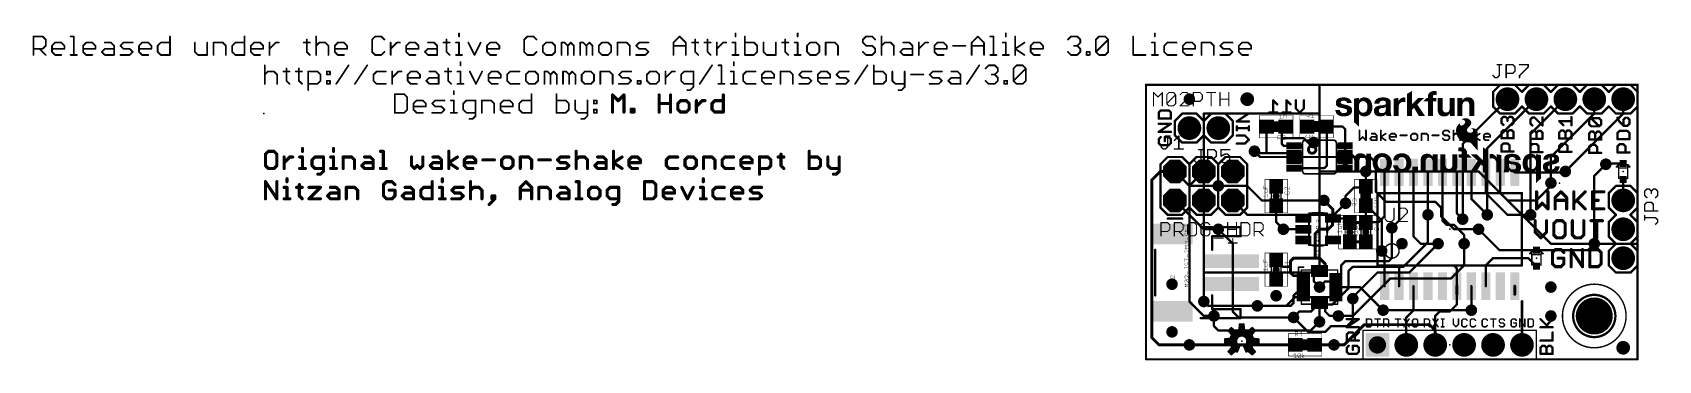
# Model space of a CAD drawing. Extents: x -98 to 45, y 0 to 29.
import ezdxf

# ---------------------------------------------------------------- set-up
doc = ezdxf.new("R2010")
doc.units = 0
for name, color, linetype in [('1', 12, 'CONTINUOUS'), ('16', 132, 'CONTINUOUS'), ('17', 110, 'CONTINUOUS'), ('18', 110, 'CONTINUOUS'), ('20', 53, 'CONTINUOUS'), ('21', 53, 'CONTINUOUS'), ('22', 53, 'CONTINUOUS'), ('23', 53, 'CONTINUOUS'), ('24', 53, 'CONTINUOUS'), ('25', 253, 'CONTINUOUS'), ('27', 253, 'CONTINUOUS'), ('29', 253, 'CONTINUOUS'), ('30', 253, 'CONTINUOUS'), ('31', 253, 'CONTINUOUS'), ('39', 12, 'CONTINUOUS'), ('41', 12, 'CONTINUOUS'), ('42', 132, 'CONTINUOUS'), ('44', 253, 'CONTINUOUS'), ('51', 53, 'CONTINUOUS')]:
    doc.layers.add(name, color=color, linetype=linetype)

# ---------------------------------------------------------------- blocks, each defined once
blk = doc.blocks.new('RECT')
blk.add_solid([(-0.5, -0.5), (0.5, -0.5), (-0.5, 0.5), (0.5, 0.5)])
blk = doc.blocks.new('PIE')
at = {"const_width": 0.5}
blk.add_lwpolyline([(0, -0.25, 1), (0, 0.25, 1), (0, -0.25)], format="xyb", dxfattribs=at)
blk = doc.blocks.new('OCTAGONP')
at = {"const_width": 0.5}
blk.add_lwpolyline([(-0.25, -0.1036), (-0.25, 0.1036), (-0.1036, 0.25), (0.1036, 0.25), (0.25, 0.1036), (0.25, -0.1036), (0.1036, -0.25), (-0.1036, -0.25), (-0.25, -0.1036), (-0.25, 0.1036)], dxfattribs=at)
blk = doc.blocks.new('ROUNDP')
at = {"const_width": 0.5}
blk.add_lwpolyline([(0, -0.25, 1), (0, 0.25, 1), (0, -0.25)], format="xyb", dxfattribs=at)
blk = doc.blocks.new('SQUAREP')
blk.add_solid([(-0.5, -0.5), (0.5, -0.5), (-0.5, 0.5), (0.5, 0.5)])
blk = doc.blocks.new('ROUNDV')
at = {"const_width": 0.5}
blk.add_lwpolyline([(0, -0.25, 1), (0, 0.25, 1), (0, -0.25)], format="xyb", dxfattribs=at)

msp = doc.modelspace()

# ---------------------------------------------------------------- linework, layer by layer
at = {"layer": '1'}
for points, const_width in [([(0, 24.13), (43.18, 24.13)], 0.2032), ([(0, 0), (0, 24.13)], 0.2032), ([(15.24, 24.13), (43.18, 24.13)], 0.2032), ([(15.24, 16.51), (15.24, 24.13)], 0.2032), ([(43.18, 24.13), (43.18, 0)], 0.2032), ([(43.18, 24.13), (43.18, 10.16)], 0.2032), ([(5.08, 7.62), (5.08, 21.59)], 0.2032), ([(5.08, 21.59), (15.24, 21.59)], 0.2032), ([(15.24, 21.59), (15.24, 7.62)], 0.2032), ([(10.58, 20.447), (10.58, 18.105)], 0.2032), ([(11.938, 20.105), (12.28, 20.447)], 0.2032), ([(11.938, 19.431), (11.938, 20.105)], 0.2032), ([(17.272, 20.447), (15.836, 20.447)], 0.2032), ([(15.875, 20.408), (15.836, 20.447)], 0.2032), ([(15.875, 17.018), (15.875, 20.408)], 0.2032), ([(17.49, 20.229), (17.272, 20.447)], 0.2032), ([(17.49, 18.755), (17.49, 20.229)], 0.2032), ([(11.938, 18.923), (11.938, 19.431)], 0.2032), ([(13.843, 19.431), (11.938, 19.431)], 0.2032), ([(12.106, 18.755), (11.938, 18.923)], 0.2032), ([(12.99, 18.755), (12.106, 18.755)], 0.2032), ([(14.224, 19.05), (13.843, 19.431)], 0.2032), ([(14.732, 19.05), (14.224, 19.05)], 0.2032), ([(17.49, 18.105), (17.49, 18.755)], 0.2032), ([(9.708, 18.105), (9.525, 18.288)], 0.254), ([(10.58, 18.105), (9.708, 18.105)], 0.2032), ([(12.99, 18.105), (10.58, 18.105)], 0.2032), ([(40.451, 17.21), (40.386, 17.145)], 0.2032), ([(41.91, 17.21), (40.451, 17.21)], 0.2032), ([(3.81, 15.24), (2.54, 16.51)], 0.2032), ([(12.99, 16.805), (15.662, 16.805)], 0.2032), ([(29.21, 16.51), (15.24, 16.51)], 0.2032), ([(15.662, 16.805), (15.875, 17.018)], 0.2032), ([(19.304, 15.201), (19.304, 16.51)], 0.2032), ([(20.955, 16.43), (20.955, 12.573)], 0.2032), ([(22.225, 12.192), (22.225, 16.43)], 0.2032), ([(23.495, 10.795), (23.495, 16.43)], 0.2032), ([(24.765, 12.7), (24.765, 16.43)], 0.2032), ([(26.035, 16.43), (26.035, 12.192)], 0.2032), ([(27.305, 16.43), (27.305, 12.827)], 0.2032), ([(28.575, 16.43), (28.575, 14.097)], 0.2032), ([(35.56, 10.16), (29.21, 16.51)], 0.2032), ([(29.845, 16.43), (29.845, 14.605)], 0.2032), ([(31.115, 16.43), (31.115, 14.605)], 0.2032), ([(32.385, 16.43), (36.75, 16.43)], 0.2032), ([(36.75, 16.43), (36.83, 16.51)], 0.2032), ([(41.91, 15.81), (41.91, 13.97)], 0.2032), ([(6.35, 15.24), (3.81, 15.24)], 0.2032), ([(17.526, 14.351), (18.288, 15.113)], 0.2032), ([(17.526, 13.716), (17.526, 14.351)], 0.2032), ([(18.288, 15.113), (19.216, 15.113)], 0.2032), ([(19.216, 15.113), (19.304, 15.201)], 0.2032), ([(29.845, 14.605), (31.75, 12.7)], 0.2032), ([(31.115, 14.605), (31.75, 13.97)], 0.2032), ([(34.29, 13.97), (35.56, 15.24)], 0.2032), ([(35.56, 15.24), (35.56, 15.494)], 0.2032), ([(5.08, 11.43), (2.54, 13.97)], 0.2032), ([(11.43, 13.501), (11.43, 12.065)], 0.2032), ([(16.4131, 13.1779), (15.621, 13.97)], 0.254), ([(16.4131, 12.38), (16.4131, 13.1779)], 0.254), ([(19.304, 13.501), (19.304, 12.026)], 0.2032), ([(27.305, 12.827), (27.813, 12.319)], 0.2032), ([(28.575, 14.097), (29.972, 12.7)], 0.2032), ([(31.75, 13.97), (34.29, 13.97)], 0.2032), ([(6.35, 11.43), (5.08, 11.43)], 0.2032), ([(11.43, 12.065), (12.065, 11.43)], 0.2032), ([(13.8129, 11.43), (12.065, 11.43)], 0.2032), ([(14.859, 11.049), (15.24, 11.43)], 0.254), ([(15.24, 11.43), (16.002, 11.43)], 0.254), ([(16.002, 11.43), (16.383, 11.811)], 0.254), ([(16.383, 12.3499), (16.4131, 12.38)], 0.254), ([(16.383, 11.811), (16.383, 12.3499)], 0.254), ([(16.4131, 12.38), (17.553, 12.38)], 0.2032), ([(16.51, 12.2831), (16.4131, 12.38)], 0.2032), ([(17.553, 12.38), (17.907, 12.026)], 0.2032), ([(17.907, 12.026), (19.304, 12.026)], 0.254), ([(19.343, 12.065), (19.304, 12.026)], 0.2032), ([(20.447, 12.065), (19.343, 12.065)], 0.2032), ([(20.955, 12.573), (20.447, 12.065)], 0.2032), ([(21.59, 11.557), (22.225, 12.192)], 0.2032), ([(26.035, 12.192), (26.416, 11.811)], 0.2032), ([(26.416, 11.811), (27.051, 11.811)], 0.2032), ([(27.051, 11.811), (27.94, 10.922)], 0.2032), ([(29.21, 11.43), (31.05, 9.59)], 0.2032), ([(31.75, 12.7), (33.782, 12.7)], 0.2032), ([(14.859, 11.049), (14.859, 8.89)], 0.254), ([(17.907, 10.326), (19.304, 10.326)], 0.254), ([(24.13, 10.16), (23.495, 10.795)], 0.2032), ([(25.654, 10.16), (24.13, 10.16)], 0.2032), ([(27.94, 10.922), (27.94, 10.16)], 0.2032), ([(43.18, 10.16), (35.56, 10.16)], 0.2032), ([(39.37, 10.16), (38.8, 9.59)], 0.2032), ([(11.43, 8.724), (12.026, 8.128)], 0.2032), ([(12.954, 8.89), (12.7, 8.636)], 0.254), ([(12.7, 8.636), (12.7, 8.128)], 0.254), ([(14.859, 8.89), (12.954, 8.89)], 0.254), ([(15.24, 8.89), (14.859, 8.89)], 0.254), ([(15.74, 8.39), (15.24, 8.89)], 0.254), ([(20.955, 9.271), (20.701, 9.525)], 0.2032), ([(20.955, 6.43), (20.955, 9.271)], 0.2032), ([(29.845, 8.255), (30.48, 8.89)], 0.2032), ([(30.48, 8.89), (33.59, 8.89)], 0.2032), ([(31.05, 9.59), (34.29, 9.59)], 0.2032), ([(33.59, 8.89), (34.29, 8.19)], 0.2032), ([(38.8, 9.59), (34.29, 9.59)], 0.2032), ([(15.24, 7.62), (5.08, 7.62)], 0.2032), ([(12.026, 8.128), (12.7, 8.128)], 0.2032), ([(12.7, 8.128), (12.7, 7.62)], 0.254), ([(12.97, 7.35), (12.7, 7.62)], 0.254), ([(13.8138, 7.35), (12.97, 7.35)], 0.254), ([(14.74, 7.752), (14.74, 6.85)], 0.2032), ([(15.74, 7.752), (15.74, 8.39)], 0.254), ([(22.225, 8.001), (22.479, 8.255)], 0.2032), ([(22.225, 6.43), (22.225, 8.001)], 0.2032), ([(22.479, 8.255), (27.051, 8.255)], 0.2032), ([(27.051, 8.255), (27.305, 8.001)], 0.2032), ([(27.305, 8.001), (27.305, 6.43)], 0.2032), ([(29.845, 6.43), (29.845, 8.255)], 0.2032), ([(13.216, 5.85), (12.954, 5.588)], 0.2032), ([(13.8138, 5.85), (13.216, 5.85)], 0.2032), ([(14.74, 6.85), (15.24, 6.35)], 0.2032), ([(15.74, 6.85), (15.24, 6.35)], 0.2032), ([(16.6662, 6.85), (15.74, 6.85)], 0.2032), ([(18.796, 6.35), (16.6662, 6.35)], 0.2032), ([(20.828, 4.318), (18.796, 6.35)], 0.2032), ([(23.495, 4.318), (23.495, 6.43)], 0.2032), ([(27.305, 6.43), (27.305, 5.715)], 0.254), ([(27.305, 4.826), (27.305, 6.43)], 0.2032), ([(28.575, 6.43), (28.575, 4.318)], 0.2032), ([(32.385, 6.43), (32.385, 5.715)], 0.254), ([(5.461, 4.699), (5.08, 5.08)], 0.2032), ([(5.461, 4.699), (9.779, 4.699)], 0.2032), ([(9.779, 4.699), (12.7, 4.699)], 0.2032), ([(12.954, 4.953), (12.7, 4.699)], 0.2032), ([(12.954, 5.588), (12.954, 4.953)], 0.2032), ([(13.462, 4.191), (12.954, 3.683)], 0.2032), ([(14.478, 4.191), (13.462, 4.191)], 0.2032), ([(14.74, 4.453), (14.478, 4.191)], 0.2032), ([(14.74, 4.948), (14.74, 4.453)], 0.2032), ([(15.24, 4.948), (15.24, 5.08)], 0.2032), ([(15.24, 3.302), (15.24, 4.948)], 0.2032), ([(15.74, 4.948), (15.74, 4.199)], 0.2032), ([(15.74, 4.199), (16.129, 3.81)], 0.2032), ([(18.161, 3.429), (18.161, 5.334)], 0.2032), ([(22.86, 3.683), (23.495, 4.318)], 0.2032), ([(25.4, 3.81), (25.781, 4.191)], 0.2032), ([(25.781, 4.191), (26.67, 4.191)], 0.2032), ([(26.67, 4.191), (27.305, 4.826)], 0.2032), ([(33.02, 5.08), (33.02, 1.27)], 0.254), ([(14.224, 2.413), (12.954, 3.683)], 0.2032), ([(16.256, 2.921), (15.748, 2.413)], 0.2032), ([(16.129, 3.81), (16.891, 3.81)], 0.2032), ([(16.256, 2.921), (17.653, 2.921)], 0.2032), ([(17.653, 2.921), (18.161, 3.429)], 0.2032), ([(22.86, 1.27), (22.86, 3.683)], 0.2032), ([(25.4, 1.27), (25.4, 3.81)], 0.2032), ([(15.748, 2.413), (14.224, 2.413)], 0.2032), ([(43.18, 0), (0, 0)], 0.2032), ([(13.12, 1.27), (3.81, 1.27)], 0.254), ([(14.82, 1.27), (16.51, 1.27)], 0.254)]:
    msp.add_lwpolyline(points, dxfattribs=dict(at, const_width=const_width))
for points, const_width in [([(0, 24.1808, 1), (0, 24.0792)], 0.1016), ([(0.0508, 24.13, 1), (-0.0508, 24.13)], 0.1016), ([(15.24, 24.1808, 1), (15.24, 24.0792)], 0.1016), ([(15.2908, 24.13, 1), (15.1892, 24.13)], 0.1016), ([(43.2308, 24.13, 1), (43.1292, 24.13)], 0.1016), ([(43.2308, 24.13, 1), (43.1292, 24.13)], 0.1016), ([(43.18, 24.0792, 1), (43.18, 24.1808)], 0.1016), ([(43.18, 24.0792, 1), (43.18, 24.1808)], 0.1016), ([(5.1308, 21.59, 1), (5.0292, 21.59)], 0.1016), ([(5.08, 21.6408, 1), (5.08, 21.5392)], 0.1016), ([(15.2908, 21.59, 1), (15.1892, 21.59)], 0.1016), ([(15.24, 21.5392, 1), (15.24, 21.6408)], 0.1016), ([(10.6308, 20.447, 1), (10.5292, 20.447)], 0.1016), ([(11.9888, 20.105, 1), (11.8872, 20.105)], 0.1016), ([(11.9021, 20.1409, 1), (11.9739, 20.0691)], 0.1016), ([(12.3159, 20.4111, 1), (12.2441, 20.4829)], 0.1016), ([(15.836, 20.4978, 1), (15.836, 20.3962)], 0.1016), ([(15.8719, 20.4829, 1), (15.8001, 20.4111)], 0.1016), ([(15.9258, 20.408, 1), (15.8242, 20.408)], 0.1016), ([(15.8391, 20.3721, 1), (15.9109, 20.4439)], 0.1016), ([(17.3079, 20.4829, 1), (17.2361, 20.4111)], 0.1016), ([(17.272, 20.3962, 1), (17.272, 20.4978)], 0.1016), ([(17.5408, 20.229, 1), (17.4392, 20.229)], 0.1016), ([(17.4541, 20.1931, 1), (17.5259, 20.2649)], 0.1016), ([(11.9888, 19.431, 1), (11.8872, 19.431)], 0.1016), ([(11.938, 19.4818, 1), (11.938, 19.3802)], 0.1016), ([(11.8872, 19.431, 1), (11.9888, 19.431)], 0.1016), ([(11.9739, 18.9589, 1), (11.9021, 18.8871)], 0.1016), ([(11.8872, 18.923, 1), (11.9888, 18.923)], 0.1016), ([(12.106, 18.8058, 1), (12.106, 18.7042)], 0.1016), ([(12.0701, 18.7191, 1), (12.1419, 18.7909)], 0.1016), ([(12.99, 18.7042, 1), (12.99, 18.8058)], 0.1016), ([(13.8789, 19.4669, 1), (13.8071, 19.3951)], 0.1016), ([(13.843, 19.3802, 1), (13.843, 19.4818)], 0.1016), ([(14.224, 19.1008, 1), (14.224, 18.9992)], 0.1016), ([(14.1881, 19.0141, 1), (14.2599, 19.0859)], 0.1016), ([(14.732, 18.9992, 1), (14.732, 19.1008)], 0.1016), ([(17.5408, 18.755, 1), (17.4392, 18.755)], 0.1016), ([(17.4392, 18.755, 1), (17.5408, 18.755)], 0.1016), ([(9.5699, 18.3329, 1), (9.4801, 18.2431)], 0.127), ([(9.6631, 18.0601, 1), (9.7529, 18.1499)], 0.127), ([(9.708, 18.1558, 1), (9.708, 18.0542)], 0.1016), ([(10.58, 18.1558, 1), (10.58, 18.0542)], 0.1016), ([(10.5292, 18.105, 1), (10.6308, 18.105)], 0.1016), ([(10.58, 18.0542, 1), (10.58, 18.1558)], 0.1016), ([(12.99, 18.0542, 1), (12.99, 18.1558)], 0.1016), ([(17.4392, 18.105, 1), (17.5408, 18.105)], 0.1016), ([(40.3501, 17.1809, 1), (40.4219, 17.1091)], 0.1016), ([(40.451, 17.2608, 1), (40.451, 17.1592)], 0.1016), ([(40.4869, 17.1741, 1), (40.4151, 17.2459)], 0.1016), ([(41.91, 17.1592, 1), (41.91, 17.2608)], 0.1016), ([(2.5759, 16.5459, 1), (2.5041, 16.4741)], 0.1016), ([(12.99, 16.8558, 1), (12.99, 16.7542)], 0.1016), ([(15.24, 16.5608, 1), (15.24, 16.4592)], 0.1016), ([(15.1892, 16.51, 1), (15.2908, 16.51)], 0.1016), ([(15.6261, 16.8409, 1), (15.6979, 16.7691)], 0.1016), ([(15.662, 16.7542, 1), (15.662, 16.8558)], 0.1016), ([(15.8242, 17.018, 1), (15.9258, 17.018)], 0.1016), ([(15.9109, 16.9821, 1), (15.8391, 17.0539)], 0.1016), ([(19.3548, 16.51, 1), (19.2532, 16.51)], 0.1016), ([(21.0058, 16.43, 1), (20.9042, 16.43)], 0.1016), ([(22.2758, 16.43, 1), (22.1742, 16.43)], 0.1016), ([(23.5458, 16.43, 1), (23.4442, 16.43)], 0.1016), ([(24.8158, 16.43, 1), (24.7142, 16.43)], 0.1016), ([(26.0858, 16.43, 1), (25.9842, 16.43)], 0.1016), ([(27.3558, 16.43, 1), (27.2542, 16.43)], 0.1016), ([(28.6258, 16.43, 1), (28.5242, 16.43)], 0.1016), ([(29.2459, 16.5459, 1), (29.1741, 16.4741)], 0.1016), ([(29.21, 16.4592, 1), (29.21, 16.5608)], 0.1016), ([(29.8958, 16.43, 1), (29.7942, 16.43)], 0.1016), ([(31.1658, 16.43, 1), (31.0642, 16.43)], 0.1016), ([(32.385, 16.4808, 1), (32.385, 16.3792)], 0.1016), ([(36.7141, 16.4659, 1), (36.7859, 16.3941)], 0.1016), ([(36.75, 16.3792, 1), (36.75, 16.4808)], 0.1016), ([(36.8659, 16.4741, 1), (36.7941, 16.5459)], 0.1016), ([(41.9608, 15.81, 1), (41.8592, 15.81)], 0.1016), ([(3.81, 15.2908, 1), (3.81, 15.1892)], 0.1016), ([(3.7741, 15.2041, 1), (3.8459, 15.2759)], 0.1016), ([(6.35, 15.1892, 1), (6.35, 15.2908)], 0.1016), ([(17.5768, 14.351, 1), (17.4752, 14.351)], 0.1016), ([(17.4901, 14.3869, 1), (17.5619, 14.3151)], 0.1016), ([(18.288, 15.1638, 1), (18.288, 15.0622)], 0.1016), ([(18.3239, 15.0771, 1), (18.2521, 15.1489)], 0.1016), ([(19.1801, 15.1489, 1), (19.2519, 15.0771)], 0.1016), ([(19.216, 15.0622, 1), (19.216, 15.1638)], 0.1016), ([(19.2532, 15.201, 1), (19.3548, 15.201)], 0.1016), ([(19.3399, 15.1651, 1), (19.2681, 15.2369)], 0.1016), ([(29.8809, 14.6409, 1), (29.8091, 14.5691)], 0.1016), ([(29.7942, 14.605, 1), (29.8958, 14.605)], 0.1016), ([(31.1509, 14.6409, 1), (31.0791, 14.5691)], 0.1016), ([(31.0642, 14.605, 1), (31.1658, 14.605)], 0.1016), ([(35.6108, 15.494, 1), (35.5092, 15.494)], 0.1016), ([(35.5092, 15.24, 1), (35.6108, 15.24)], 0.1016), ([(35.5959, 15.2041, 1), (35.5241, 15.2759)], 0.1016), ([(2.5759, 14.0059, 1), (2.5041, 13.9341)], 0.1016), ([(11.4808, 13.501, 1), (11.3792, 13.501)], 0.1016), ([(15.6659, 14.0149, 1), (15.5761, 13.9251)], 0.127), ([(16.4766, 13.1779, 1), (16.3496, 13.1779)], 0.127), ([(16.3682, 13.133, 1), (16.458, 13.2228)], 0.127), ([(17.4752, 13.716, 1), (17.5768, 13.716)], 0.1016), ([(19.3548, 13.501, 1), (19.2532, 13.501)], 0.1016), ([(27.3409, 12.8629, 1), (27.2691, 12.7911)], 0.1016), ([(27.2542, 12.827, 1), (27.3558, 12.827)], 0.1016), ([(28.6109, 14.1329, 1), (28.5391, 14.0611)], 0.1016), ([(28.5242, 14.097, 1), (28.6258, 14.097)], 0.1016), ([(31.75, 14.0208, 1), (31.75, 13.9192)], 0.1016), ([(31.7141, 13.9341, 1), (31.7859, 14.0059)], 0.1016), ([(34.2541, 14.0059, 1), (34.3259, 13.9341)], 0.1016), ([(34.29, 13.9192, 1), (34.29, 14.0208)], 0.1016), ([(41.8592, 13.97, 1), (41.9608, 13.97)], 0.1016), ([(5.08, 11.4808, 1), (5.08, 11.3792)], 0.1016), ([(5.0441, 11.3941, 1), (5.1159, 11.4659)], 0.1016), ([(6.35, 11.3792, 1), (6.35, 11.4808)], 0.1016), ([(11.4659, 12.1009, 1), (11.3941, 12.0291)], 0.1016), ([(11.3792, 12.065, 1), (11.4808, 12.065)], 0.1016), ([(12.065, 11.4808, 1), (12.065, 11.3792)], 0.1016), ([(12.0291, 11.3941, 1), (12.1009, 11.4659)], 0.1016), ([(13.8129, 11.3792, 1), (13.8129, 11.4808)], 0.1016), ([(15.24, 11.4935, 1), (15.24, 11.3665)], 0.127), ([(15.2849, 11.3851, 1), (15.1951, 11.4749)], 0.127), ([(15.9571, 11.4749, 1), (16.0469, 11.3851)], 0.127), ([(16.002, 11.3665, 1), (16.002, 11.4935)], 0.127), ([(16.4465, 12.3499, 1), (16.3195, 12.3499)], 0.127), ([(16.3381, 12.3948, 1), (16.4279, 12.305)], 0.127), ([(16.3195, 11.811, 1), (16.4465, 11.811)], 0.127), ([(16.4279, 11.7661, 1), (16.3381, 11.8559)], 0.127), ([(16.3496, 12.38, 1), (16.4766, 12.38)], 0.127), ([(16.458, 12.3351, 1), (16.3682, 12.4249)], 0.127), ([(16.4131, 12.4308, 1), (16.4131, 12.3292)], 0.1016), ([(16.449, 12.4159, 1), (16.3772, 12.3441)], 0.1016), ([(16.4741, 12.2472, 1), (16.5459, 12.319)], 0.1016), ([(17.5889, 12.4159, 1), (17.5171, 12.3441)], 0.1016), ([(17.553, 12.3292, 1), (17.553, 12.4308)], 0.1016), ([(17.907, 12.0895, 1), (17.907, 11.9625)], 0.127), ([(17.8711, 11.9901, 1), (17.9429, 12.0619)], 0.1016), ([(19.2681, 12.0619, 1), (19.3399, 11.9901)], 0.1016), ([(19.2532, 12.026, 1), (19.3548, 12.026)], 0.1016), ([(19.304, 11.9625, 1), (19.304, 12.0895)], 0.127), ([(19.343, 12.1158, 1), (19.343, 12.0142)], 0.1016), ([(19.3789, 12.0291, 1), (19.3071, 12.1009)], 0.1016), ([(20.4111, 12.1009, 1), (20.4829, 12.0291)], 0.1016), ([(20.447, 12.0142, 1), (20.447, 12.1158)], 0.1016), ([(20.9042, 12.573, 1), (21.0058, 12.573)], 0.1016), ([(20.9909, 12.5371, 1), (20.9191, 12.6089)], 0.1016), ([(21.5541, 11.5929, 1), (21.6259, 11.5211)], 0.1016), ([(22.1742, 12.192, 1), (22.2758, 12.192)], 0.1016), ([(22.2609, 12.1561, 1), (22.1891, 12.2279)], 0.1016), ([(24.7142, 12.7, 1), (24.8158, 12.7)], 0.1016), ([(26.0709, 12.2279, 1), (25.9991, 12.1561)], 0.1016), ([(25.9842, 12.192, 1), (26.0858, 12.192)], 0.1016), ([(26.416, 11.8618, 1), (26.416, 11.7602)], 0.1016), ([(26.3801, 11.7751, 1), (26.4519, 11.8469)], 0.1016), ([(27.0869, 11.8469, 1), (27.0151, 11.7751)], 0.1016), ([(27.051, 11.7602, 1), (27.051, 11.8618)], 0.1016), ([(27.7771, 12.2831, 1), (27.8489, 12.3549)], 0.1016), ([(29.2459, 11.4659, 1), (29.1741, 11.3941)], 0.1016), ([(29.9361, 12.6641, 1), (30.0079, 12.7359)], 0.1016), ([(31.75, 12.7508, 1), (31.75, 12.6492)], 0.1016), ([(31.7141, 12.6641, 1), (31.7859, 12.7359)], 0.1016), ([(33.782, 12.6492, 1), (33.782, 12.7508)], 0.1016), ([(14.9225, 11.049, 1), (14.7955, 11.049)], 0.127), ([(14.8141, 11.0939, 1), (14.9039, 11.0041)], 0.127), ([(17.907, 10.3895, 1), (17.907, 10.2625)], 0.127), ([(19.304, 10.2625, 1), (19.304, 10.3895)], 0.127), ([(23.5309, 10.8309, 1), (23.4591, 10.7591)], 0.1016), ([(23.4442, 10.795, 1), (23.5458, 10.795)], 0.1016), ([(24.13, 10.2108, 1), (24.13, 10.1092)], 0.1016), ([(24.0941, 10.1241, 1), (24.1659, 10.1959)], 0.1016), ([(25.654, 10.1092, 1), (25.654, 10.2108)], 0.1016), ([(27.9908, 10.922, 1), (27.8892, 10.922)], 0.1016), ([(27.8892, 10.16, 1), (27.9908, 10.16)], 0.1016), ([(27.9041, 10.8861, 1), (27.9759, 10.9579)], 0.1016), ([(35.56, 10.2108, 1), (35.56, 10.1092)], 0.1016), ([(35.5241, 10.1241, 1), (35.5959, 10.1959)], 0.1016), ([(39.4059, 10.1241, 1), (39.3341, 10.1959)], 0.1016), ([(43.1292, 10.16, 1), (43.2308, 10.16)], 0.1016), ([(43.18, 10.1092, 1), (43.18, 10.2108)], 0.1016), ([(11.4659, 8.7599, 1), (11.3941, 8.6881)], 0.1016), ([(12.7635, 8.636, 1), (12.6365, 8.636)], 0.127), ([(12.6551, 8.6809, 1), (12.7449, 8.5911)], 0.127), ([(12.954, 8.9535, 1), (12.954, 8.8265)], 0.127), ([(12.9989, 8.8451, 1), (12.9091, 8.9349)], 0.127), ([(14.859, 8.9535, 1), (14.859, 8.8265)], 0.127), ([(14.7955, 8.89, 1), (14.9225, 8.89)], 0.127), ([(14.859, 8.8265, 1), (14.859, 8.9535)], 0.127), ([(15.2849, 8.9349, 1), (15.1951, 8.8451)], 0.127), ([(15.24, 8.8265, 1), (15.24, 8.9535)], 0.127), ([(20.7369, 9.5609, 1), (20.6651, 9.4891)], 0.1016), ([(21.0058, 9.271, 1), (20.9042, 9.271)], 0.1016), ([(20.9191, 9.2351, 1), (20.9909, 9.3069)], 0.1016), ([(30.48, 8.9408, 1), (30.48, 8.8392)], 0.1016), ([(30.5159, 8.8541, 1), (30.4441, 8.9259)], 0.1016), ([(31.05, 9.6408, 1), (31.05, 9.5392)], 0.1016), ([(31.0141, 9.5541, 1), (31.0859, 9.6259)], 0.1016), ([(33.6259, 8.9259, 1), (33.5541, 8.8541)], 0.1016), ([(33.59, 8.8392, 1), (33.59, 8.9408)], 0.1016), ([(34.29, 9.6408, 1), (34.29, 9.5392)], 0.1016), ([(34.29, 9.5392, 1), (34.29, 9.6408)], 0.1016), ([(38.7641, 9.6259, 1), (38.8359, 9.5541)], 0.1016), ([(38.8, 9.5392, 1), (38.8, 9.6408)], 0.1016), ([(5.08, 7.6708, 1), (5.08, 7.5692)], 0.1016), ([(5.0292, 7.62, 1), (5.1308, 7.62)], 0.1016), ([(12.026, 8.1788, 1), (12.026, 8.0772)], 0.1016), ([(11.9901, 8.0921, 1), (12.0619, 8.1639)], 0.1016), ([(12.7635, 8.128, 1), (12.6365, 8.128)], 0.127), ([(12.6365, 8.128, 1), (12.7635, 8.128)], 0.127), ([(12.7449, 7.6649, 1), (12.6551, 7.5751)], 0.127), ([(12.6365, 7.62, 1), (12.7635, 7.62)], 0.127), ([(12.7, 8.0772, 1), (12.7, 8.1788)], 0.1016), ([(12.97, 7.4135, 1), (12.97, 7.2865)], 0.127), ([(12.9251, 7.3051, 1), (13.0149, 7.3949)], 0.127), ([(13.8138, 7.2865, 1), (13.8138, 7.4135)], 0.127), ([(14.7908, 7.752, 1), (14.6892, 7.752)], 0.1016), ([(15.1892, 7.62, 1), (15.2908, 7.62)], 0.1016), ([(15.24, 7.5692, 1), (15.24, 7.6708)], 0.1016), ([(15.8035, 8.39, 1), (15.6765, 8.39)], 0.127), ([(15.6765, 7.752, 1), (15.8035, 7.752)], 0.127), ([(15.6951, 8.3451, 1), (15.7849, 8.4349)], 0.127), ([(22.2758, 8.001, 1), (22.1742, 8.001)], 0.1016), ([(22.1891, 8.0369, 1), (22.2609, 7.9651)], 0.1016), ([(22.479, 8.3058, 1), (22.479, 8.2042)], 0.1016), ([(22.5149, 8.2191, 1), (22.4431, 8.2909)], 0.1016), ([(27.0869, 8.2909, 1), (27.0151, 8.2191)], 0.1016), ([(27.051, 8.2042, 1), (27.051, 8.3058)], 0.1016), ([(27.3558, 8.001, 1), (27.2542, 8.001)], 0.1016), ([(27.2691, 7.9651, 1), (27.3409, 8.0369)], 0.1016), ([(29.8958, 8.255, 1), (29.7942, 8.255)], 0.1016), ([(29.8091, 8.2909, 1), (29.8809, 8.2191)], 0.1016), ([(34.2541, 8.1541, 1), (34.3259, 8.2259)], 0.1016), ([(13.216, 5.9008, 1), (13.216, 5.7992)], 0.1016), ([(13.2519, 5.8141, 1), (13.1801, 5.8859)], 0.1016), ([(13.8138, 5.7992, 1), (13.8138, 5.9008)], 0.1016), ([(14.7759, 6.8859, 1), (14.7041, 6.8141)], 0.1016), ([(14.6892, 6.85, 1), (14.7908, 6.85)], 0.1016), ([(15.2041, 6.3859, 1), (15.2759, 6.3141)], 0.1016), ([(15.2041, 6.3141, 1), (15.2759, 6.3859)], 0.1016), ([(15.74, 6.9008, 1), (15.74, 6.7992)], 0.1016), ([(15.7759, 6.8141, 1), (15.7041, 6.8859)], 0.1016), ([(16.6662, 6.4008, 1), (16.6662, 6.2992)], 0.1016), ([(16.6662, 6.7992, 1), (16.6662, 6.9008)], 0.1016), ([(18.8319, 6.3859, 1), (18.7601, 6.3141)], 0.1016), ([(18.796, 6.2992, 1), (18.796, 6.4008)], 0.1016), ([(20.9042, 6.43, 1), (21.0058, 6.43)], 0.1016), ([(22.1742, 6.43, 1), (22.2758, 6.43)], 0.1016), ([(23.5458, 6.43, 1), (23.4442, 6.43)], 0.1016), ([(27.3685, 6.43, 1), (27.2415, 6.43)], 0.127), ([(27.2415, 5.715, 1), (27.3685, 5.715)], 0.127), ([(27.3558, 6.43, 1), (27.2542, 6.43)], 0.1016), ([(27.2542, 6.43, 1), (27.3558, 6.43)], 0.1016), ([(28.6258, 6.43, 1), (28.5242, 6.43)], 0.1016), ([(29.7942, 6.43, 1), (29.8958, 6.43)], 0.1016), ([(32.4485, 6.43, 1), (32.3215, 6.43)], 0.127), ([(32.3215, 5.715, 1), (32.4485, 5.715)], 0.127), ([(5.1159, 5.1159, 1), (5.0441, 5.0441)], 0.1016), ([(5.461, 4.7498, 1), (5.461, 4.6482)], 0.1016), ([(5.4251, 4.6631, 1), (5.4969, 4.7349)], 0.1016), ([(9.779, 4.7498, 1), (9.779, 4.6482)], 0.1016), ([(9.779, 4.6482, 1), (9.779, 4.7498)], 0.1016), ([(12.6641, 4.7349, 1), (12.7359, 4.6631)], 0.1016), ([(12.7, 4.6482, 1), (12.7, 4.7498)], 0.1016), ([(13.0048, 5.588, 1), (12.9032, 5.588)], 0.1016), ([(12.9181, 5.6239, 1), (12.9899, 5.5521)], 0.1016), ([(12.9032, 4.953, 1), (13.0048, 4.953)], 0.1016), ([(12.9899, 4.9171, 1), (12.9181, 4.9889)], 0.1016), ([(13.462, 4.2418, 1), (13.462, 4.1402)], 0.1016), ([(13.4979, 4.1551, 1), (13.4261, 4.2269)], 0.1016), ([(14.478, 4.1402, 1), (14.478, 4.2418)], 0.1016), ([(14.7908, 4.948, 1), (14.6892, 4.948)], 0.1016), ([(14.6892, 4.453, 1), (14.7908, 4.453)], 0.1016), ([(14.7759, 4.4171, 1), (14.7041, 4.4889)], 0.1016), ([(15.2908, 5.08, 1), (15.1892, 5.08)], 0.1016), ([(15.2908, 4.948, 1), (15.1892, 4.948)], 0.1016), ([(15.1892, 4.948, 1), (15.2908, 4.948)], 0.1016), ([(15.7908, 4.948, 1), (15.6892, 4.948)], 0.1016), ([(15.7759, 4.2349, 1), (15.7041, 4.1631)], 0.1016), ([(18.2118, 5.334, 1), (18.1102, 5.334)], 0.1016), ([(20.7921, 4.2821, 1), (20.8639, 4.3539)], 0.1016), ([(23.4442, 4.318, 1), (23.5458, 4.318)], 0.1016), ([(23.5309, 4.2821, 1), (23.4591, 4.3539)], 0.1016), ([(25.781, 4.2418, 1), (25.781, 4.1402)], 0.1016), ([(25.8169, 4.1551, 1), (25.7451, 4.2269)], 0.1016), ([(26.67, 4.1402, 1), (26.67, 4.2418)], 0.1016), ([(27.2542, 4.826, 1), (27.3558, 4.826)], 0.1016), ([(27.3409, 4.7901, 1), (27.2691, 4.8619)], 0.1016), ([(28.5242, 4.318, 1), (28.6258, 4.318)], 0.1016), ([(33.0835, 5.08, 1), (32.9565, 5.08)], 0.127), ([(12.9899, 3.7189, 1), (12.9181, 3.6471)], 0.1016), ([(12.9181, 3.7189, 1), (12.9899, 3.6471)], 0.1016), ([(14.4421, 4.2269, 1), (14.5139, 4.1551)], 0.1016), ([(15.1892, 3.302, 1), (15.2908, 3.302)], 0.1016), ([(15.6892, 4.199, 1), (15.7908, 4.199)], 0.1016), ([(16.129, 3.8608, 1), (16.129, 3.7592)], 0.1016), ([(16.0931, 3.7741, 1), (16.1649, 3.8459)], 0.1016), ([(16.256, 2.9718, 1), (16.256, 2.8702)], 0.1016), ([(16.2919, 2.8851, 1), (16.2201, 2.9569)], 0.1016), ([(16.891, 3.7592, 1), (16.891, 3.8608)], 0.1016), ([(17.6171, 2.9569, 1), (17.6889, 2.8851)], 0.1016), ([(17.653, 2.8702, 1), (17.653, 2.9718)], 0.1016), ([(18.1102, 3.429, 1), (18.2118, 3.429)], 0.1016), ([(18.1969, 3.3931, 1), (18.1251, 3.4649)], 0.1016), ([(22.9108, 3.683, 1), (22.8092, 3.683)], 0.1016), ([(22.8241, 3.7189, 1), (22.8959, 3.6471)], 0.1016), ([(25.4508, 3.81, 1), (25.3492, 3.81)], 0.1016), ([(25.3641, 3.8459, 1), (25.4359, 3.7741)], 0.1016), ([(26.6341, 4.2269, 1), (26.7059, 4.1551)], 0.1016), ([(14.224, 2.4638, 1), (14.224, 2.3622)], 0.1016), ([(14.1881, 2.3771, 1), (14.2599, 2.4489)], 0.1016), ([(15.7121, 2.4489, 1), (15.7839, 2.3771)], 0.1016), ([(15.748, 2.3622, 1), (15.748, 2.4638)], 0.1016), ([(0, 0.0508, 1), (0, -0.0508)], 0.1016), ([(-0.0508, 0, 1), (0.0508, 0)], 0.1016), ([(3.81, 1.3335, 1), (3.81, 1.2065)], 0.127), ([(13.12, 1.2065, 1), (13.12, 1.3335)], 0.127), ([(14.82, 1.3335, 1), (14.82, 1.2065)], 0.127), ([(16.51, 1.2065, 1), (16.51, 1.3335)], 0.127), ([(22.8092, 1.27, 1), (22.9108, 1.27)], 0.1016), ([(25.3492, 1.27, 1), (25.4508, 1.27)], 0.1016), ([(32.9565, 1.27, 1), (33.0835, 1.27)], 0.127), ([(43.1292, 0, 1), (43.2308, 0)], 0.1016), ([(43.18, -0.0508, 1), (43.18, 0.0508)], 0.1016)]:
    msp.add_lwpolyline(points, format="xyb", dxfattribs=dict(at, const_width=const_width))
at = {"layer": '16'}
for points, const_width in [([(0, 24.13), (43.18, 24.13)], 0.2032), ([(0, 0), (0, 24.13)], 0.2032), ([(11.5296, 22.4034), (11.1737, 22.7593)], 0.2032), ([(11.1737, 22.7593), (11.1737, 21.6916)], 0.2032), ([(12.699, 22.4034), (12.3431, 22.7593)], 0.2032), ([(12.3431, 22.7593), (12.3431, 21.6916)], 0.2032), ([(13.1566, 22.0475), (13.1566, 22.7593)], 0.2032), ([(13.8684, 22.7593), (13.8684, 22.0475)], 0.2032), ([(31.75, 22.86), (27.813, 18.923)], 0.2032), ([(34.29, 22.86), (29.972, 18.542)], 0.2032), ([(33.782, 19.812), (36.83, 22.86)], 0.2032), ([(39.37, 21.59), (39.37, 22.86)], 0.2032), ([(41.91, 21.59), (41.91, 22.86)], 0.2032), ([(43.18, 24.13), (43.18, 0)], 0.2032), ([(11.5296, 21.6916), (10.8178, 21.6916)], 0.2032), ([(12.699, 21.6916), (11.9872, 21.6916)], 0.2032), ([(13.5125, 21.6916), (13.1566, 22.0475)], 0.2032), ([(13.8684, 22.0475), (13.5125, 21.6916)], 0.2032), ([(35.56, 17.78), (39.37, 21.59)], 0.2032), ([(36.83, 16.51), (41.91, 21.59)], 0.2032), ([(27.813, 18.923), (27.813, 12.319)], 0.2032), ([(29.972, 18.542), (29.972, 12.7)], 0.2032), ([(33.782, 12.7), (33.782, 19.812)], 0.2032), ([(10.033, 17.78), (9.525, 18.288)], 0.2032), ([(19.685, 17.78), (10.033, 17.78)], 0.2032), ([(20.193, 17.272), (19.685, 17.78)], 0.2032), ([(20.193, 14.732), (20.193, 17.272)], 0.2032), ([(35.56, 15.494), (35.56, 17.78)], 0.2032), ([(39.37, 16.129), (40.386, 17.145)], 0.2032), ([(0.508, 15.748), (1.27, 16.51)], 0.254), ([(0.508, 1.905), (0.508, 15.748)], 0.254), ([(1.27, 16.51), (2.54, 16.51)], 0.254), ([(3.81, 15.24), (5.08, 16.51)], 0.2032), ([(19.304, 13.589), (19.304, 16.51)], 0.2032), ([(39.37, 10.16), (39.37, 16.129)], 0.2032), ([(3.81, 5.08), (3.81, 15.24)], 0.2032), ([(8.89, 15.24), (6.35, 15.24)], 0.2032), ([(10.16, 13.97), (8.89, 15.24)], 0.2032), ([(21.082, 13.843), (20.193, 14.732)], 0.2032), ([(5.08, 5.08), (5.08, 13.97)], 0.2032), ([(8.89, 12.7), (7.62, 13.97)], 0.2032), ([(10.16, 13.97), (15.621, 13.97)], 0.2032), ([(17.526, 13.716), (16.51, 12.7)], 0.2032), ([(20.701, 12.192), (19.304, 13.589)], 0.2032), ([(25.4, 13.843), (21.082, 13.843)], 0.2032), ([(25.908, 13.335), (25.4, 13.843)], 0.2032), ([(25.908, 12.573), (25.908, 13.335)], 0.2032), ([(7.62, 10.16), (6.35, 11.43)], 0.2032), ([(16.51, 12.7), (8.89, 12.7)], 0.2032), ([(20.701, 9.525), (20.701, 12.192)], 0.2032), ([(21.59, 8.89), (21.59, 11.557)], 0.2032), ([(24.765, 10.287), (24.765, 12.7)], 0.2032), ([(27.051, 11.43), (25.908, 12.573)], 0.2032), ([(29.21, 11.43), (27.051, 11.43)], 0.2032), ([(7.62, 4.191), (7.62, 10.16)], 0.2032), ([(22.606, 8.128), (24.765, 10.287)], 0.2032), ([(23.114, 7.62), (25.654, 10.16)], 0.2032), ([(27.94, 8.255), (27.94, 10.16)], 0.2032), ([(17.145, 8.255), (17.526, 8.636)], 0.2032), ([(17.526, 8.636), (21.336, 8.636)], 0.2032), ([(21.336, 8.636), (21.59, 8.89)], 0.2032), ([(17.145, 6.35), (17.145, 8.255)], 0.2032), ([(17.78, 7.747), (18.161, 8.128)], 0.2032), ([(17.78, 6.223), (17.78, 7.747)], 0.2032), ([(18.161, 8.128), (22.606, 8.128)], 0.2032), ([(20.32, 7.62), (18.161, 5.461)], 0.2032), ([(18.161, 3.81), (21.463, 7.112)], 0.2032), ([(23.114, 7.62), (20.32, 7.62)], 0.2032), ([(21.463, 7.112), (26.797, 7.112)], 0.2032), ([(26.797, 7.112), (27.94, 8.255)], 0.2032), ([(16.256, 5.461), (17.145, 6.35)], 0.2032), ([(16.383, 4.826), (17.78, 6.223)], 0.2032), ([(5.08, 3.81), (3.81, 5.08)], 0.2032), ([(8.128, 3.683), (7.62, 4.191)], 0.2032), ([(9.779, 4.699), (12.319, 4.699)], 0.2032), ([(12.319, 4.699), (13.081, 5.461)], 0.2032), ([(13.081, 5.461), (16.256, 5.461)], 0.2032), ([(15.621, 4.826), (15.24, 4.445)], 0.2032), ([(15.24, 4.445), (15.24, 3.302)], 0.2032), ([(16.383, 4.826), (15.621, 4.826)], 0.2032), ([(18.161, 5.461), (18.161, 5.334)], 0.2032), ([(28.575, 4.318), (20.828, 4.318)], 0.2032), ([(5.969, 3.81), (5.08, 3.81)], 0.2032), ([(5.969, 3.81), (5.969, 2.921)], 0.2032), ([(5.969, 2.921), (6.35, 2.54)], 0.2032), ([(12.954, 3.683), (8.128, 3.683)], 0.2032), ([(14.478, 2.54), (15.24, 3.302)], 0.2032), ([(16.891, 3.81), (18.161, 3.81)], 0.2032), ([(17.399, 1.27), (19.177, 3.048)], 0.254), ([(19.177, 3.048), (24.892, 3.048)], 0.254), ([(24.892, 3.048), (25.4, 2.54)], 0.254), ([(1.143, 1.27), (0.508, 1.905)], 0.254), ([(6.35, 2.54), (14.478, 2.54)], 0.2032), ([(25.4, 2.54), (25.4, 1.27)], 0.254), ([(43.18, 0), (0, 0)], 0.2032), ([(3.81, 1.27), (1.143, 1.27)], 0.254), ([(16.51, 1.27), (17.399, 1.27)], 0.254)]:
    msp.add_lwpolyline(points, dxfattribs=dict(at, const_width=const_width))
for points, const_width in [([(0, 24.1808, 1), (0, 24.0792)], 0.1016), ([(0.0508, 24.13, 1), (-0.0508, 24.13)], 0.1016), ([(11.2096, 22.7952, 1), (11.1378, 22.7234)], 0.1016), ([(11.2245, 22.7593, 1), (11.1229, 22.7593)], 0.1016), ([(12.379, 22.7952, 1), (12.3072, 22.7234)], 0.1016), ([(12.3939, 22.7593, 1), (12.2923, 22.7593)], 0.1016), ([(13.2074, 22.7593, 1), (13.1058, 22.7593)], 0.1016), ([(13.9192, 22.7593, 1), (13.8176, 22.7593)], 0.1016), ([(31.7859, 22.8241, 1), (31.7141, 22.8959)], 0.1016), ([(34.3259, 22.8241, 1), (34.2541, 22.8959)], 0.1016), ([(36.8659, 22.8241, 1), (36.7941, 22.8959)], 0.1016), ([(39.4208, 22.86, 1), (39.3192, 22.86)], 0.1016), ([(41.9608, 22.86, 1), (41.8592, 22.86)], 0.1016), ([(43.2308, 24.13, 1), (43.1292, 24.13)], 0.1016), ([(43.18, 24.0792, 1), (43.18, 24.1808)], 0.1016), ([(10.8178, 21.7424, 1), (10.8178, 21.6408)], 0.1016), ([(11.1229, 21.6916, 1), (11.2245, 21.6916)], 0.1016), ([(11.4937, 22.3675, 1), (11.5655, 22.4393)], 0.1016), ([(11.5296, 21.6408, 1), (11.5296, 21.7424)], 0.1016), ([(11.9872, 21.7424, 1), (11.9872, 21.6408)], 0.1016), ([(12.2923, 21.6916, 1), (12.3939, 21.6916)], 0.1016), ([(12.6631, 22.3675, 1), (12.7349, 22.4393)], 0.1016), ([(12.699, 21.6408, 1), (12.699, 21.7424)], 0.1016), ([(13.1925, 22.0834, 1), (13.1207, 22.0116)], 0.1016), ([(13.1058, 22.0475, 1), (13.2074, 22.0475)], 0.1016), ([(13.4766, 21.7275, 1), (13.5484, 21.6557)], 0.1016), ([(13.4766, 21.6557, 1), (13.5484, 21.7275)], 0.1016), ([(13.8176, 22.0475, 1), (13.9192, 22.0475)], 0.1016), ([(13.9043, 22.0116, 1), (13.8325, 22.0834)], 0.1016), ([(39.3192, 21.59, 1), (39.4208, 21.59)], 0.1016), ([(39.4059, 21.5541, 1), (39.3341, 21.6259)], 0.1016), ([(41.8592, 21.59, 1), (41.9608, 21.59)], 0.1016), ([(41.9459, 21.5541, 1), (41.8741, 21.6259)], 0.1016), ([(27.8638, 18.923, 1), (27.7622, 18.923)], 0.1016), ([(27.7771, 18.9589, 1), (27.8489, 18.8871)], 0.1016), ([(30.0228, 18.542, 1), (29.9212, 18.542)], 0.1016), ([(29.9361, 18.5779, 1), (30.0079, 18.5061)], 0.1016), ([(33.8328, 19.812, 1), (33.7312, 19.812)], 0.1016), ([(33.7461, 19.8479, 1), (33.8179, 19.7761)], 0.1016), ([(9.5609, 18.3239, 1), (9.4891, 18.2521)], 0.1016), ([(10.033, 17.8308, 1), (10.033, 17.7292)], 0.1016), ([(9.9971, 17.7441, 1), (10.0689, 17.8159)], 0.1016), ([(19.7209, 17.8159, 1), (19.6491, 17.7441)], 0.1016), ([(19.685, 17.7292, 1), (19.685, 17.8308)], 0.1016), ([(20.2438, 17.272, 1), (20.1422, 17.272)], 0.1016), ([(20.1571, 17.2361, 1), (20.2289, 17.3079)], 0.1016), ([(35.6108, 17.78, 1), (35.5092, 17.78)], 0.1016), ([(35.5241, 17.8159, 1), (35.5959, 17.7441)], 0.1016), ([(40.4219, 17.1091, 1), (40.3501, 17.1809)], 0.1016), ([(0.5715, 15.748, 1), (0.4445, 15.748)], 0.127), ([(0.4631, 15.7929, 1), (0.5529, 15.7031)], 0.127), ([(1.27, 16.5735, 1), (1.27, 16.4465)], 0.127), ([(1.3149, 16.4651, 1), (1.2251, 16.5549)], 0.127), ([(2.54, 16.4465, 1), (2.54, 16.5735)], 0.127), ([(5.1159, 16.4741, 1), (5.0441, 16.5459)], 0.1016), ([(19.3548, 16.51, 1), (19.2532, 16.51)], 0.1016), ([(36.7941, 16.5459, 1), (36.8659, 16.4741)], 0.1016), ([(39.4208, 16.129, 1), (39.3192, 16.129)], 0.1016), ([(39.3341, 16.1649, 1), (39.4059, 16.0931)], 0.1016), ([(3.8608, 15.24, 1), (3.7592, 15.24)], 0.1016), ([(3.7741, 15.2759, 1), (3.8459, 15.2041)], 0.1016), ([(6.35, 15.2908, 1), (6.35, 15.1892)], 0.1016), ([(8.9259, 15.2759, 1), (8.8541, 15.2041)], 0.1016), ([(8.89, 15.1892, 1), (8.89, 15.2908)], 0.1016), ([(20.2289, 14.7679, 1), (20.1571, 14.6961)], 0.1016), ([(20.1422, 14.732, 1), (20.2438, 14.732)], 0.1016), ([(35.5092, 15.494, 1), (35.6108, 15.494)], 0.1016), ([(5.1308, 13.97, 1), (5.0292, 13.97)], 0.1016), ([(7.6559, 14.0059, 1), (7.5841, 13.9341)], 0.1016), ([(10.16, 14.0208, 1), (10.16, 13.9192)], 0.1016), ([(10.1241, 13.9341, 1), (10.1959, 14.0059)], 0.1016), ([(15.621, 13.9192, 1), (15.621, 14.0208)], 0.1016), ([(17.5619, 13.6801, 1), (17.4901, 13.7519)], 0.1016), ([(19.3399, 13.6249, 1), (19.2681, 13.5531)], 0.1016), ([(19.2532, 13.589, 1), (19.3548, 13.589)], 0.1016), ([(21.082, 13.8938, 1), (21.082, 13.7922)], 0.1016), ([(21.0461, 13.8071, 1), (21.1179, 13.8789)], 0.1016), ([(25.4359, 13.8789, 1), (25.3641, 13.8071)], 0.1016), ([(25.4, 13.7922, 1), (25.4, 13.8938)], 0.1016), ([(25.9588, 13.335, 1), (25.8572, 13.335)], 0.1016), ([(25.8721, 13.2991, 1), (25.9439, 13.3709)], 0.1016), ([(6.3859, 11.4659, 1), (6.3141, 11.3941)], 0.1016), ([(8.89, 12.7508, 1), (8.89, 12.6492)], 0.1016), ([(8.8541, 12.6641, 1), (8.9259, 12.7359)], 0.1016), ([(16.4741, 12.7359, 1), (16.5459, 12.6641)], 0.1016), ([(16.51, 12.6492, 1), (16.51, 12.7508)], 0.1016), ([(20.7518, 12.192, 1), (20.6502, 12.192)], 0.1016), ([(20.6651, 12.1561, 1), (20.7369, 12.2279)], 0.1016), ([(21.6408, 11.557, 1), (21.5392, 11.557)], 0.1016), ([(24.8158, 12.7, 1), (24.7142, 12.7)], 0.1016), ([(25.9439, 12.6089, 1), (25.8721, 12.5371)], 0.1016), ([(25.8572, 12.573, 1), (25.9588, 12.573)], 0.1016), ([(27.051, 11.4808, 1), (27.051, 11.3792)], 0.1016), ([(27.0151, 11.3941, 1), (27.0869, 11.4659)], 0.1016), ([(27.7622, 12.319, 1), (27.8638, 12.319)], 0.1016), ([(29.21, 11.3792, 1), (29.21, 11.4808)], 0.1016), ([(29.9212, 12.7, 1), (30.0228, 12.7)], 0.1016), ([(33.7312, 12.7, 1), (33.8328, 12.7)], 0.1016), ([(7.6708, 10.16, 1), (7.5692, 10.16)], 0.1016), ([(7.5841, 10.1241, 1), (7.6559, 10.1959)], 0.1016), ([(24.7142, 10.287, 1), (24.8158, 10.287)], 0.1016), ([(24.8009, 10.2511, 1), (24.7291, 10.3229)], 0.1016), ([(25.6899, 10.1241, 1), (25.6181, 10.1959)], 0.1016), ([(27.9908, 10.16, 1), (27.8892, 10.16)], 0.1016), ([(39.3192, 10.16, 1), (39.4208, 10.16)], 0.1016), ([(17.526, 8.6868, 1), (17.526, 8.5852)], 0.1016), ([(17.5619, 8.6001, 1), (17.4901, 8.6719)], 0.1016), ([(20.6502, 9.525, 1), (20.7518, 9.525)], 0.1016), ([(21.3001, 8.6719, 1), (21.3719, 8.6001)], 0.1016), ([(21.336, 8.5852, 1), (21.336, 8.6868)], 0.1016), ([(21.5392, 8.89, 1), (21.6408, 8.89)], 0.1016), ([(21.6259, 8.8541, 1), (21.5541, 8.9259)], 0.1016), ([(17.1958, 8.255, 1), (17.0942, 8.255)], 0.1016), ([(17.1091, 8.2909, 1), (17.1809, 8.2191)], 0.1016), ([(17.8308, 7.747, 1), (17.7292, 7.747)], 0.1016), ([(17.7441, 7.7829, 1), (17.8159, 7.7111)], 0.1016), ([(18.161, 8.1788, 1), (18.161, 8.0772)], 0.1016), ([(18.1969, 8.0921, 1), (18.1251, 8.1639)], 0.1016), ([(20.32, 7.6708, 1), (20.32, 7.5692)], 0.1016), ([(20.3559, 7.5841, 1), (20.2841, 7.6559)], 0.1016), ([(21.463, 7.1628, 1), (21.463, 7.0612)], 0.1016), ([(21.4989, 7.0761, 1), (21.4271, 7.1479)], 0.1016), ([(22.5701, 8.1639, 1), (22.6419, 8.0921)], 0.1016), ([(22.606, 8.0772, 1), (22.606, 8.1788)], 0.1016), ([(23.0781, 7.6559, 1), (23.1499, 7.5841)], 0.1016), ([(23.114, 7.5692, 1), (23.114, 7.6708)], 0.1016), ([(26.7611, 7.1479, 1), (26.8329, 7.0761)], 0.1016), ([(26.797, 7.0612, 1), (26.797, 7.1628)], 0.1016), ([(27.8892, 8.255, 1), (27.9908, 8.255)], 0.1016), ([(27.9759, 8.2191, 1), (27.9041, 8.2909)], 0.1016), ([(17.0942, 6.35, 1), (17.1958, 6.35)], 0.1016), ([(17.1809, 6.3141, 1), (17.1091, 6.3859)], 0.1016), ([(17.7292, 6.223, 1), (17.8308, 6.223)], 0.1016), ([(17.8159, 6.1871, 1), (17.7441, 6.2589)], 0.1016), ([(3.8459, 5.1159, 1), (3.7741, 5.0441)], 0.1016), ([(3.7592, 5.08, 1), (3.8608, 5.08)], 0.1016), ([(5.0292, 5.08, 1), (5.1308, 5.08)], 0.1016), ([(7.6559, 4.2269, 1), (7.5841, 4.1551)], 0.1016), ([(9.779, 4.7498, 1), (9.779, 4.6482)], 0.1016), ([(12.2831, 4.7349, 1), (12.3549, 4.6631)], 0.1016), ([(12.319, 4.6482, 1), (12.319, 4.7498)], 0.1016), ([(13.081, 5.5118, 1), (13.081, 5.4102)], 0.1016), ([(13.1169, 5.4251, 1), (13.0451, 5.4969)], 0.1016), ([(15.2908, 4.445, 1), (15.1892, 4.445)], 0.1016), ([(15.2041, 4.4809, 1), (15.2759, 4.4091)], 0.1016), ([(15.621, 4.8768, 1), (15.621, 4.7752)], 0.1016), ([(15.6569, 4.7901, 1), (15.5851, 4.8619)], 0.1016), ([(16.2201, 5.4969, 1), (16.2919, 5.4251)], 0.1016), ([(16.256, 5.4102, 1), (16.256, 5.5118)], 0.1016), ([(16.3471, 4.8619, 1), (16.4189, 4.7901)], 0.1016), ([(16.383, 4.7752, 1), (16.383, 4.8768)], 0.1016), ([(18.2118, 5.461, 1), (18.1102, 5.461)], 0.1016), ([(18.1251, 5.4969, 1), (18.1969, 5.4251)], 0.1016), ([(18.1102, 5.334, 1), (18.2118, 5.334)], 0.1016), ([(20.828, 4.3688, 1), (20.828, 4.2672)], 0.1016), ([(28.575, 4.2672, 1), (28.575, 4.3688)], 0.1016), ([(5.08, 3.8608, 1), (5.08, 3.7592)], 0.1016), ([(5.0441, 3.7741, 1), (5.1159, 3.8459)], 0.1016), ([(6.0198, 3.81, 1), (5.9182, 3.81)], 0.1016), ([(6.0049, 2.9569, 1), (5.9331, 2.8851)], 0.1016), ([(5.9182, 2.921, 1), (6.0198, 2.921)], 0.1016), ([(5.969, 3.7592, 1), (5.969, 3.8608)], 0.1016), ([(7.5692, 4.191, 1), (7.6708, 4.191)], 0.1016), ([(8.128, 3.7338, 1), (8.128, 3.6322)], 0.1016), ([(8.0921, 3.6471, 1), (8.1639, 3.7189)], 0.1016), ([(12.954, 3.6322, 1), (12.954, 3.7338)], 0.1016), ([(15.1892, 3.302, 1), (15.2908, 3.302)], 0.1016), ([(15.2759, 3.2661, 1), (15.2041, 3.3379)], 0.1016), ([(16.891, 3.8608, 1), (16.891, 3.7592)], 0.1016), ([(18.1251, 3.8459, 1), (18.1969, 3.7741)], 0.1016), ([(18.161, 3.7592, 1), (18.161, 3.8608)], 0.1016), ([(19.177, 3.1115, 1), (19.177, 2.9845)], 0.127), ([(19.2219, 3.0031, 1), (19.1321, 3.0929)], 0.127), ([(24.9369, 3.0929, 1), (24.8471, 3.0031)], 0.127), ([(24.892, 2.9845, 1), (24.892, 3.1115)], 0.127), ([(0.5529, 1.9499, 1), (0.4631, 1.8601)], 0.127), ([(0.4445, 1.905, 1), (0.5715, 1.905)], 0.127), ([(6.35, 2.5908, 1), (6.35, 2.4892)], 0.1016), ([(6.3141, 2.5041, 1), (6.3859, 2.5759)], 0.1016), ([(14.4421, 2.5759, 1), (14.5139, 2.5041)], 0.1016), ([(14.478, 2.4892, 1), (14.478, 2.5908)], 0.1016), ([(25.4635, 2.54, 1), (25.3365, 2.54)], 0.127), ([(25.3551, 2.4951, 1), (25.4449, 2.5849)], 0.127), ([(0, 0.0508, 1), (0, -0.0508)], 0.1016), ([(-0.0508, 0, 1), (0.0508, 0)], 0.1016), ([(1.143, 1.3335, 1), (1.143, 1.2065)], 0.127), ([(1.0981, 1.2251, 1), (1.1879, 1.3149)], 0.127), ([(3.81, 1.2065, 1), (3.81, 1.3335)], 0.127), ([(16.51, 1.3335, 1), (16.51, 1.2065)], 0.127), ([(17.3541, 1.3149, 1), (17.4439, 1.2251)], 0.127), ([(17.399, 1.2065, 1), (17.399, 1.3335)], 0.127), ([(25.3365, 1.27, 1), (25.4635, 1.27)], 0.127), ([(43.1292, 0, 1), (43.2308, 0)], 0.1016), ([(43.18, -0.0508, 1), (43.18, 0.0508)], 0.1016)]:
    msp.add_lwpolyline(points, format="xyb", dxfattribs=dict(at, const_width=const_width))
at = {"layer": '20', "const_width": 0.1524}
for points in [[(43.18, 24.13), (0, 24.13)], [(0, 24.13), (0, 0)], [(43.18, 0), (43.18, 24.13)], [(0, 0), (43.18, 0)]]:
    msp.add_lwpolyline(points, dxfattribs=at)
at = {"layer": '20', "const_width": 0.0762}
for points in [[(0, 24.1681, 1), (0, 24.0919)], [(0.0381, 24.13, 1), (-0.0381, 24.13)], [(43.2181, 24.13, 1), (43.1419, 24.13)], [(43.18, 24.0919, 1), (43.18, 24.1681)], [(0, 0.0381, 1), (0, -0.0381)], [(-0.0381, 0, 1), (0.0381, 0)], [(43.1419, 0, 1), (43.2181, 0)], [(43.18, -0.0381, 1), (43.18, 0.0381)]]:
    msp.add_lwpolyline(points, format="xyb", dxfattribs=at)
at = {"layer": '20'}
msp.add_circle((39.37, 3.81), 1.524, dxfattribs=at)
at = {"layer": '21'}
for points, const_width in [([(16.8029, 22.8434), (16.7634, 22.7979)], 0.0254), ([(16.8504, 22.8803), (16.8029, 22.8434)], 0.0254), ([(16.8243, 22.86), (17.8714, 22.86)], 0.0254), ([(16.9785, 22.9456), (16.8504, 22.8803)], 0.0254), ([(16.8604, 22.8854), (17.8392, 22.8854)], 0.0254), ([(16.9102, 22.9108), (17.7968, 22.9108)], 0.0254), ([(17.3787, 22.8575), (16.9596, 22.7482)], 0.0254), ([(16.96, 22.9362), (17.745, 22.9362)], 0.0254), ([(17.1163, 22.9867), (16.9785, 22.9456)], 0.0254), ([(16.9951, 22.733), (17.3736, 22.8473)], 0.0254), ([(17.032, 22.9616), (17.6766, 22.9616)], 0.0254), ([(17.2593, 23.0022), (17.1163, 22.9867)], 0.0254), ([(17.1189, 22.987), (17.5836, 22.987)], 0.0254), ([(17.4396, 23.0022), (17.2593, 23.0022)], 0.0254), ([(17.3736, 22.8473), (17.7952, 22.7127)], 0.0254), ([(17.8333, 22.7254), (17.3787, 22.8575)], 0.0254), ([(17.5789, 22.9883), (17.4396, 23.0022)], 0.0254), ([(17.714, 22.9514), (17.5789, 22.9883)], 0.0254), ([(17.8237, 22.8976), (17.714, 22.9514)], 0.0254), ([(17.9197, 22.8219), (17.8237, 22.8976)], 0.0254), ([(18.2931, 22.8956), (18.6817, 22.9692)], 0.0254), ([(18.2931, 20.8382), (18.2931, 22.8956)], 0.0254), ([(18.2931, 22.8854), (18.6807, 22.8854)], 0.0254), ([(18.2931, 22.86), (18.6803, 22.86)], 0.0254), ([(18.3734, 22.9108), (18.681, 22.9108)], 0.0254), ([(18.5075, 22.9362), (18.6813, 22.9362)], 0.0254), ([(18.6416, 22.9616), (18.6816, 22.9616)], 0.0254), ([(18.6817, 22.9692), (18.6792, 22.7686)], 0.0254), ([(18.7147, 22.7838), (18.8036, 22.8803)], 0.0254), ([(18.7849, 22.86), (19.5912, 22.86)], 0.0254), ([(18.8036, 22.8803), (18.838, 22.9104)], 0.0254), ([(18.8094, 22.8854), (19.5591, 22.8854)], 0.0254), ([(18.838, 22.9104), (18.8773, 22.9337)], 0.0254), ([(18.8386, 22.9108), (19.5175, 22.9108)], 0.0254), ([(18.8773, 22.9337), (19.0094, 22.987)], 0.0254), ([(18.8835, 22.9362), (19.4751, 22.9362)], 0.0254), ([(18.9464, 22.9616), (19.4147, 22.9616)], 0.0254), ([(19.0094, 22.987), (19.0576, 22.9972)], 0.0254), ([(19.0094, 22.987), (19.3307, 22.987)], 0.0254), ([(19.0576, 22.9972), (19.2557, 22.9997)], 0.0254), ([(19.2557, 22.9997), (19.3642, 22.9813)], 0.0254), ([(19.3642, 22.9813), (19.4666, 22.9413)], 0.0254), ([(19.4666, 22.9413), (19.5568, 22.8872)], 0.0254), ([(19.5568, 22.8872), (19.6393, 22.8219)], 0.0254), ([(20.2357, 22.8381), (20.1674, 22.7652)], 0.0254), ([(20.3175, 22.8956), (20.2357, 22.8381)], 0.0254), ([(20.2668, 22.86), (21.36, 22.86)], 0.0254), ([(20.303, 22.8854), (21.3177, 22.8854)], 0.0254), ([(20.4333, 22.9485), (20.3175, 22.8956)], 0.0254), ([(20.3508, 22.9108), (21.27, 22.9108)], 0.0254), ([(20.4064, 22.9362), (21.2222, 22.9362)], 0.0254), ([(20.5562, 22.9819), (20.4333, 22.9485)], 0.0254), ([(20.4816, 22.9616), (21.1387, 22.9616)], 0.0254), ([(20.7303, 23.0032), (20.5562, 22.9819)], 0.0254), ([(20.5978, 22.987), (21.022, 22.987)], 0.0254), ([(20.9056, 23.0024), (20.7303, 23.0032)], 0.0254), ([(21.0795, 22.9794), (20.9056, 23.0024)], 0.0254), ([(21.2209, 22.9369), (21.0795, 22.9794)], 0.0254), ([(21.3512, 22.8676), (21.2209, 22.9369)], 0.0254), ([(21.4074, 22.8193), (21.3512, 22.8676)], 0.0254), ([(21.7576, 21.402), (21.7602, 22.8905)], 0.0254), ([(21.7601, 22.86), (22.1463, 22.86)], 0.0254), ([(21.7602, 22.8905), (22.1463, 22.9591)], 0.0254), ([(21.7602, 22.8854), (22.1463, 22.8854)], 0.0254), ([(21.8745, 22.9108), (22.1463, 22.9108)], 0.0254), ([(22.0174, 22.9362), (22.1463, 22.9362)], 0.0254), ([(22.1463, 22.9591), (22.1463, 22.672)], 0.0254), ([(22.2606, 22.8067), (22.2922, 22.845)], 0.0254), ([(22.2922, 22.845), (22.3317, 22.8752)], 0.0254), ([(22.3118, 22.86), (22.7559, 22.86)], 0.0254), ([(22.3317, 22.8752), (22.4206, 22.9337)], 0.0254), ([(22.3472, 22.8854), (22.7559, 22.8854)], 0.0254), ([(22.3858, 22.9108), (22.7559, 22.9108)], 0.0254), ([(22.4206, 22.9337), (22.4817, 22.969)], 0.0254), ([(22.4249, 22.9362), (22.7559, 22.9362)], 0.0254), ([(22.4689, 22.9616), (22.7559, 22.9616)], 0.0254), ([(22.4817, 22.969), (22.5486, 22.9913)], 0.0254), ([(22.5358, 22.987), (22.7559, 22.987)], 0.0254), ([(22.5486, 22.9913), (22.6187, 22.9997)], 0.0254), ([(22.6187, 22.9997), (22.7559, 22.9921)], 0.0254), ([(22.7559, 22.9921), (22.7559, 22.606)], 0.0254), ([(22.9438, 23.3274), (23.3578, 23.5636)], 0.0254), ([(22.9438, 21.3944), (22.9438, 23.3274)], 0.0254), ([(22.9438, 23.3172), (23.3578, 23.3172)], 0.0254), ([(22.9438, 23.2918), (23.3578, 23.2918)], 0.0254), ([(22.9438, 23.2664), (23.3578, 23.2664)], 0.0254), ([(22.9438, 23.241), (23.3578, 23.241)], 0.0254), ([(22.9438, 23.2156), (23.3578, 23.2156)], 0.0254), ([(22.9438, 23.1902), (23.3578, 23.1902)], 0.0254), ([(22.9438, 23.1648), (23.3578, 23.1648)], 0.0254), ([(22.9438, 23.1394), (23.3578, 23.1394)], 0.0254), ([(22.9438, 23.114), (23.3578, 23.114)], 0.0254), ([(22.9438, 23.0886), (23.3578, 23.0886)], 0.0254), ([(22.9438, 23.0632), (23.3578, 23.0632)], 0.0254), ([(22.9438, 23.0378), (23.3578, 23.0378)], 0.0254), ([(22.9438, 23.0124), (23.3578, 23.0124)], 0.0254), ([(22.9438, 22.987), (23.3578, 22.987)], 0.0254), ([(22.9438, 22.9616), (23.3578, 22.9616)], 0.0254), ([(22.9438, 22.9362), (23.3578, 22.9362)], 0.0254), ([(22.9438, 22.9108), (23.3578, 22.9108)], 0.0254), ([(22.9438, 22.8854), (23.3578, 22.8854)], 0.0254), ([(22.9438, 22.86), (23.3578, 22.86)], 0.0254), ([(22.9704, 23.3426), (23.3578, 23.3426)], 0.0254), ([(23.015, 23.368), (23.3578, 23.368)], 0.0254), ([(23.0595, 23.3934), (23.3578, 23.3934)], 0.0254), ([(23.104, 23.4188), (23.3578, 23.4188)], 0.0254), ([(23.1485, 23.4442), (23.3578, 23.4442)], 0.0254), ([(23.193, 23.4696), (23.3578, 23.4696)], 0.0254), ([(23.2376, 23.495), (23.3578, 23.495)], 0.0254), ([(23.2821, 23.5204), (23.3578, 23.5204)], 0.0254), ([(23.3266, 23.5458), (23.3578, 23.5458)], 0.0254), ([(23.3578, 23.5636), (23.3578, 22.3901)], 0.0254), ([(23.3578, 22.3901), (23.9268, 22.9591)], 0.0254), ([(24.3942, 22.9591), (23.8176, 22.3952)], 0.0254), ([(23.8277, 22.86), (24.2929, 22.86)], 0.0254), ([(23.8531, 22.8854), (24.3188, 22.8854)], 0.0254), ([(23.8785, 22.9108), (24.3448, 22.9108)], 0.0254), ([(23.9039, 22.9362), (24.3708, 22.9362)], 0.0254), ([(23.9268, 22.9591), (24.3942, 22.9591)], 0.0254), ([(24.3713, 22.6949), (24.638, 22.9616)], 0.0254), ([(24.5364, 22.86), (25.4864, 22.86)], 0.0254), ([(24.5618, 22.8854), (25.4864, 22.8854)], 0.0254), ([(24.5872, 22.9108), (25.4864, 22.9108)], 0.0254), ([(24.6126, 22.9362), (25.4864, 22.9362)], 0.0254), ([(24.638, 22.9616), (24.7752, 22.9616)], 0.0254), ([(24.7752, 23.0073), (24.7929, 23.2207)], 0.0254), ([(24.7752, 22.9616), (24.7752, 23.0073)], 0.0254), ([(24.7752, 22.987), (25.1892, 22.987)], 0.0254), ([(24.7752, 22.9616), (25.1892, 22.9616)], 0.0254), ([(24.7756, 23.0124), (25.1892, 23.0124)], 0.0254), ([(24.7777, 23.0378), (25.1892, 23.0378)], 0.0254), ([(24.7798, 23.0632), (25.1892, 23.0632)], 0.0254), ([(24.7819, 23.0886), (25.1892, 23.0886)], 0.0254), ([(24.7841, 23.114), (25.1909, 23.114)], 0.0254), ([(24.7862, 23.1394), (25.1944, 23.1394)], 0.0254), ([(24.7883, 23.1648), (25.202, 23.1648)], 0.0254), ([(24.7904, 23.1902), (25.2125, 23.1902)], 0.0254), ([(24.7925, 23.2156), (25.2305, 23.2156)], 0.0254), ([(24.7929, 23.2207), (24.8077, 23.2774)], 0.0254), ([(24.7982, 23.241), (25.2635, 23.241)], 0.0254), ([(24.8049, 23.2664), (25.5143, 23.2664)], 0.0254), ([(24.8077, 23.2774), (24.8326, 23.3305)], 0.0254), ([(24.8145, 23.2918), (25.5143, 23.2918)], 0.0254), ([(24.8264, 23.3172), (25.5143, 23.3172)], 0.0254), ([(24.8326, 23.3305), (24.8666, 23.3782)], 0.0254), ([(24.8412, 23.3426), (25.5143, 23.3426)], 0.0254), ([(24.8593, 23.368), (25.5143, 23.368)], 0.0254), ([(24.8666, 23.3782), (24.9409, 23.4491)], 0.0254), ([(24.8825, 23.3934), (25.5143, 23.3934)], 0.0254), ([(24.9091, 23.4188), (25.5143, 23.4188)], 0.0254), ([(24.9357, 23.4442), (25.5143, 23.4442)], 0.0254), ([(24.9409, 23.4491), (25.0276, 23.5041)], 0.0254), ([(24.9732, 23.4696), (25.5143, 23.4696)], 0.0254), ([(25.0132, 23.495), (25.5143, 23.495)], 0.0254), ([(25.0276, 23.5041), (25.1235, 23.5411)], 0.0254), ([(25.0699, 23.5204), (25.5143, 23.5204)], 0.0254), ([(25.1235, 23.5411), (25.2247, 23.5585)], 0.0254), ([(25.151, 23.5458), (25.5143, 23.5458)], 0.0254), ([(25.1958, 23.1499), (25.1892, 23.1013)], 0.0254), ([(25.1892, 23.1013), (25.1892, 22.9616)], 0.0254), ([(25.1892, 22.9616), (25.4864, 22.9616)], 0.0254), ([(25.2146, 23.1953), (25.1958, 23.1499)], 0.0254), ([(25.235, 23.2213), (25.2146, 23.1953)], 0.0254), ([(25.2247, 23.5585), (25.3797, 23.5585)], 0.0254), ([(25.262, 23.2405), (25.235, 23.2213)], 0.0254), ([(25.2933, 23.2512), (25.262, 23.2405)], 0.0254), ([(25.386, 23.2598), (25.2933, 23.2512)], 0.0254), ([(25.3797, 23.5585), (25.5118, 23.5509)], 0.0254), ([(25.4787, 23.2512), (25.386, 23.2598)], 0.0254), ([(25.5067, 23.2486), (25.4787, 23.2512)], 0.0254), ([(25.4864, 22.9616), (25.4864, 22.6949)], 0.0254), ([(25.5143, 23.2486), (25.5067, 23.2486)], 0.0254), ([(25.5118, 23.5509), (25.5143, 23.5509)], 0.0254), ([(25.5143, 23.5509), (25.5143, 23.2486)], 0.0254), ([(25.6337, 22.9667), (25.6337, 21.8872)], 0.0254), ([(26.0477, 22.9667), (25.6337, 22.9667)], 0.0254), ([(25.6337, 22.9616), (26.0477, 22.9616)], 0.0254), ([(25.6337, 22.9362), (26.0477, 22.9362)], 0.0254), ([(25.6337, 22.9108), (26.0477, 22.9108)], 0.0254), ([(25.6337, 22.8854), (26.0477, 22.8854)], 0.0254), ([(25.6337, 22.86), (26.0477, 22.86)], 0.0254), ([(26.0477, 21.9659), (26.0477, 22.9667)], 0.0254), ([(27.1043, 22.9616), (26.6827, 22.9616)], 0.0254), ([(26.6827, 22.9616), (26.6827, 22.131)], 0.0254), ([(26.6827, 22.9362), (27.1043, 22.9362)], 0.0254), ([(26.6827, 22.9108), (27.1043, 22.9108)], 0.0254), ([(26.6827, 22.8854), (27.1043, 22.8854)], 0.0254), ([(26.6827, 22.86), (27.1043, 22.86)], 0.0254), ([(27.1043, 21.3995), (27.1043, 22.9616)], 0.0254), ([(27.3533, 22.9641), (27.7571, 22.9641)], 0.0254), ([(27.3533, 21.3919), (27.3533, 22.9641)], 0.0254), ([(27.3533, 21.3919), (27.3533, 22.9641)], 0.0254), ([(27.3533, 22.9641), (27.7571, 22.9641)], 0.0254), ([(27.3533, 22.9616), (27.7571, 22.9616)], 0.0254), ([(27.3533, 22.9362), (27.7571, 22.9362)], 0.0254), ([(27.3533, 22.9108), (27.7571, 22.9108)], 0.0254), ([(27.3533, 22.8854), (27.7571, 22.8854)], 0.0254), ([(27.3533, 22.86), (27.7571, 22.86)], 0.0254), ([(27.7571, 22.9641), (27.7571, 22.7432)], 0.0254), ([(27.7571, 22.9641), (27.7571, 22.7432)], 0.0254), ([(27.8232, 22.8041), (27.8634, 22.8514)], 0.0254), ([(27.8634, 22.8514), (27.9095, 22.893)], 0.0254), ([(27.8729, 22.86), (28.6823, 22.86)], 0.0254), ([(27.9011, 22.8854), (28.6554, 22.8854)], 0.0254), ([(27.9095, 22.893), (27.9994, 22.9498)], 0.0254), ([(27.9377, 22.9108), (28.6231, 22.9108)], 0.0254), ([(27.9779, 22.9362), (28.5892, 22.9362)], 0.0254), ([(27.9994, 22.9498), (28.099, 22.9867)], 0.0254), ([(28.0313, 22.9616), (28.5348, 22.9616)], 0.0254), ([(28.099, 22.9867), (28.2042, 23.0022)], 0.0254), ([(28.101, 22.987), (28.4534, 22.987)], 0.0254), ([(28.2042, 23.0022), (28.4048, 22.9972)], 0.0254), ([(28.4048, 22.9972), (28.5025, 22.9767)], 0.0254), ([(28.5025, 22.9767), (28.593, 22.9344)], 0.0254), ([(28.593, 22.9344), (28.6715, 22.8727)], 0.0254), ([(28.6715, 22.8727), (28.7204, 22.8152)], 0.0254), ([(31.115, 24.13), (30.48, 23.495)], 0.2032), ([(30.48, 23.495), (30.48, 22.225)], 0.2032), ([(31.115, 24.13), (32.385, 24.13)], 0.2032), ([(32.385, 24.13), (33.02, 23.495)], 0.2032), ([(33.02, 23.495), (33.655, 24.13)], 0.2032), ([(33.655, 24.13), (34.925, 24.13)], 0.2032), ([(34.925, 24.13), (35.56, 23.495)], 0.2032), ([(35.56, 23.495), (36.195, 24.13)], 0.2032), ([(36.195, 24.13), (37.465, 24.13)], 0.2032), ([(37.465, 24.13), (38.1, 23.495)], 0.2032), ([(38.735, 24.13), (38.1, 23.495)], 0.2032), ([(38.735, 24.13), (40.005, 24.13)], 0.2032), ([(40.005, 24.13), (40.64, 23.495)], 0.2032), ([(40.64, 23.495), (41.275, 24.13)], 0.2032), ([(41.275, 24.13), (42.545, 24.13)], 0.2032), ([(42.545, 24.13), (43.18, 23.495)], 0.2032), ([(43.18, 23.495), (43.18, 22.225)], 0.2032), ([(1.2946, 21.869), (1.1167, 21.6911)], 0.2032), ([(1.1167, 21.6911), (1.1167, 21.1572)], 0.2032), ([(2.0065, 21.869), (1.2946, 21.869)], 0.2032), ([(2.1844, 21.6911), (2.0065, 21.869)], 0.2032), ([(2.1844, 21.1572), (2.1844, 21.6911)], 0.2032), ([(2.54, 20.955), (3.175, 21.59)], 0.2032), ([(3.175, 21.59), (4.445, 21.59)], 0.2032), ([(4.445, 21.59), (5.08, 20.955)], 0.2032), ([(5.08, 20.955), (5.715, 21.59)], 0.2032), ([(5.715, 21.59), (6.985, 21.59)], 0.2032), ([(7.62, 20.955), (6.985, 21.59)], 0.2032), ([(7.9747, 20.9032), (9.0424, 21.615)], 0.2032), ([(9.0424, 21.615), (7.9747, 21.615)], 0.2032), ([(16.6497, 21.8948), (16.6522, 21.8592)], 0.0254), ([(17.3736, 21.5367), (16.6497, 21.8948)], 0.0254), ([(17.0358, 21.8948), (16.6497, 21.8948)], 0.0254), ([(16.6497, 21.8948), (17.3634, 21.5189)], 0.0254), ([(16.6515, 21.8694), (16.701, 21.8694)], 0.0254), ([(16.6522, 21.8592), (16.6624, 21.8008)], 0.0254), ([(16.6549, 21.844), (16.7524, 21.844)], 0.0254), ([(16.6593, 21.8186), (16.8037, 21.8186)], 0.0254), ([(16.6624, 21.8008), (16.7056, 21.6738)], 0.0254), ([(16.665, 21.7932), (16.8551, 21.7932)], 0.0254), ([(16.6736, 21.7678), (16.9064, 21.7678)], 0.0254), ([(16.6823, 21.7424), (16.9578, 21.7424)], 0.0254), ([(16.6977, 22.6374), (16.6848, 22.524)], 0.0254), ([(16.6848, 22.524), (16.6954, 22.4104)], 0.0254), ([(16.6855, 22.5298), (17.0309, 22.5298)], 0.0254), ([(16.6866, 22.5044), (17.0354, 22.5044)], 0.0254), ([(16.6884, 22.5552), (17.0264, 22.5552)], 0.0254), ([(16.689, 22.479), (17.0398, 22.479)], 0.0254), ([(16.6909, 21.717), (17.0091, 21.717)], 0.0254), ([(16.6913, 22.5806), (17.0219, 22.5806)], 0.0254), ([(16.6914, 22.4536), (17.0522, 22.4536)], 0.0254), ([(16.6937, 22.4282), (17.0958, 22.4282)], 0.0254), ([(16.6941, 22.606), (17.0175, 22.606)], 0.0254), ([(16.6954, 22.4104), (16.7105, 22.3615)], 0.0254), ([(16.697, 22.6314), (17.013, 22.6314)], 0.0254), ([(16.7335, 22.7457), (16.6977, 22.6374)], 0.0254), ([(16.6978, 22.4028), (17.1395, 22.4028)], 0.0254), ([(16.6979, 21.8694), (17.037, 21.8694)], 0.0254), ([(16.6995, 21.6916), (17.0605, 21.6916)], 0.0254), ([(16.7041, 22.6568), (17.0085, 22.6568)], 0.0254), ([(16.7056, 22.3774), (17.1832, 22.3774)], 0.0254), ([(16.7056, 21.6738), (16.7365, 21.6143)], 0.0254), ([(16.7095, 21.6662), (17.1118, 21.6662)], 0.0254), ([(16.7105, 22.3615), (16.7355, 22.3168)], 0.0254), ([(16.7125, 22.6822), (17.004, 22.6822)], 0.0254), ([(16.7158, 22.352), (17.2269, 22.352)], 0.0254), ([(16.7209, 22.7076), (16.9996, 22.7076)], 0.0254), ([(16.7227, 21.6408), (17.1632, 21.6408)], 0.0254), ([(16.7293, 22.733), (16.9951, 22.733)], 0.0254), ([(16.73, 22.3266), (17.2705, 22.3266)], 0.0254), ([(16.7634, 22.7979), (16.7335, 22.7457)], 0.0254), ([(16.7355, 22.3168), (16.7691, 22.2783)], 0.0254), ([(16.7359, 21.6154), (17.2145, 21.6154)], 0.0254), ([(16.7365, 21.6143), (16.7785, 21.5619)], 0.0254), ([(16.7408, 22.7584), (17.0792, 22.7584)], 0.0254), ([(16.7462, 21.844), (17.0385, 21.844)], 0.0254), ([(16.7491, 22.3012), (17.3142, 22.3012)], 0.0254), ([(16.7553, 22.7838), (17.1633, 22.7838)], 0.0254), ([(16.756, 21.59), (17.2659, 21.59)], 0.0254), ([(16.7691, 22.2783), (16.8367, 22.2245)], 0.0254), ([(16.7722, 22.2758), (17.3579, 22.2758)], 0.0254), ([(16.7732, 22.8092), (17.2474, 22.8092)], 0.0254), ([(16.7764, 21.5646), (17.3172, 21.5646)], 0.0254), ([(16.7785, 21.5619), (16.83, 21.5189)], 0.0254), ([(16.7944, 21.8186), (17.045, 21.8186)], 0.0254), ([(16.7952, 22.8346), (17.3315, 22.8346)], 0.0254), ([(16.8042, 22.2504), (17.4016, 22.2504)], 0.0254), ([(16.8057, 21.5392), (17.3685, 21.5392)], 0.0254), ([(16.83, 21.5189), (16.9494, 21.4427)], 0.0254), ([(16.8361, 22.225), (17.4452, 22.225)], 0.0254), ([(16.8367, 22.2245), (16.9118, 22.1819)], 0.0254), ([(16.838, 21.5138), (17.9161, 21.5138)], 0.0254), ([(16.8426, 21.7932), (17.053, 21.7932)], 0.0254), ([(16.8778, 21.4884), (17.8807, 21.4884)], 0.0254), ([(16.8806, 22.1996), (17.4889, 22.1996)], 0.0254), ([(16.8908, 21.7678), (17.0674, 21.7678)], 0.0254), ([(16.9118, 22.1819), (16.9926, 22.1513)], 0.0254), ([(16.9176, 21.463), (17.8454, 21.463)], 0.0254), ([(16.9321, 22.1742), (17.5326, 22.1742)], 0.0254), ([(16.9391, 21.7424), (17.084, 21.7424)], 0.0254), ([(16.9494, 21.4427), (17.0351, 21.4029)], 0.0254), ([(16.9596, 22.7482), (17.0129, 22.4434)], 0.0254), ([(16.9604, 21.4376), (17.7946, 21.4376)], 0.0254), ([(16.9623, 22.733), (17.2512, 22.733)], 0.0254), ([(16.9667, 22.7076), (17.1691, 22.7076)], 0.0254), ([(16.9711, 22.6822), (17.1344, 22.6822)], 0.0254), ([(16.9756, 22.6568), (17.1134, 22.6568)], 0.0254), ([(16.98, 22.6314), (17.1018, 22.6314)], 0.0254), ([(16.9845, 22.606), (17.0954, 22.606)], 0.0254), ([(16.9873, 21.717), (17.1094, 21.717)], 0.0254), ([(16.9889, 22.5806), (17.0922, 22.5806)], 0.0254), ([(16.9926, 22.1513), (17.3558, 22.065)], 0.0254), ([(16.9933, 22.5552), (17.0966, 22.5552)], 0.0254), ([(17.0434, 22.4587), (16.9951, 22.733)], 0.0254), ([(16.9978, 22.5298), (17.1045, 22.5298)], 0.0254), ([(16.9987, 22.7584), (17.7197, 22.7584)], 0.0254), ([(17.0022, 22.5044), (17.1175, 22.5044)], 0.0254), ([(17.0031, 22.1488), (17.5763, 22.1488)], 0.0254), ([(17.0067, 22.479), (17.1403, 22.479)], 0.0254), ([(17.0111, 22.4536), (17.1748, 22.4536)], 0.0254), ([(17.0129, 22.4434), (17.4523, 22.1818)], 0.0254), ([(17.0151, 21.4122), (17.7378, 21.4122)], 0.0254), ([(17.0355, 21.6916), (17.1387, 21.6916)], 0.0254), ([(17.0358, 21.8897), (17.0358, 21.8948)], 0.0254), ([(17.0388, 21.8381), (17.0358, 21.8897)], 0.0254), ([(17.0384, 22.4282), (17.216, 22.4282)], 0.0254), ([(17.0544, 21.7889), (17.0388, 21.8381)], 0.0254), ([(17.8689, 21.9786), (17.0434, 22.4587)], 0.0254), ([(17.0815, 21.7449), (17.0544, 21.7889)], 0.0254), ([(17.0811, 22.4028), (17.2833, 22.4028)], 0.0254), ([(17.1277, 21.6986), (17.0815, 21.7449)], 0.0254), ([(17.0837, 21.6662), (17.1784, 21.6662)], 0.0254), ([(17.0922, 22.5807), (17.0974, 22.6217)], 0.0254), ([(17.0993, 22.54), (17.0922, 22.5807)], 0.0254), ([(17.0961, 22.7838), (17.6323, 22.7838)], 0.0254), ([(17.0974, 22.6217), (17.1145, 22.6593)], 0.0254), ([(17.1194, 22.5006), (17.0993, 22.54)], 0.0254), ([(17.11, 22.1234), (17.6199, 22.1234)], 0.0254), ([(17.1145, 22.6593), (17.1402, 22.6888)], 0.0254), ([(17.1501, 22.4688), (17.1194, 22.5006)], 0.0254), ([(17.1238, 22.3774), (17.399, 22.3774)], 0.0254), ([(17.1828, 21.6634), (17.1277, 21.6986)], 0.0254), ([(17.132, 21.6408), (17.2441, 21.6408)], 0.0254), ([(17.1402, 22.6888), (17.1729, 22.7101)], 0.0254), ([(17.2201, 22.4257), (17.1501, 22.4688)], 0.0254), ([(17.1664, 22.352), (17.5236, 22.352)], 0.0254), ([(17.1729, 22.7101), (17.2176, 22.7266)], 0.0254), ([(17.1802, 21.6154), (17.7766, 21.6154)], 0.0254), ([(17.2441, 21.6408), (17.1828, 21.6634)], 0.0254), ([(17.1935, 22.8092), (17.5449, 22.8092)], 0.0254), ([(17.2091, 22.3266), (17.6384, 22.3266)], 0.0254), ([(17.2169, 22.098), (17.6636, 22.098)], 0.0254), ([(17.2176, 22.7266), (17.2644, 22.7355)], 0.0254), ([(17.2974, 22.3977), (17.2201, 22.4257)], 0.0254), ([(17.2284, 21.59), (17.6835, 21.59)], 0.0254), ([(17.3025, 21.6332), (17.2441, 21.6408)], 0.0254), ([(17.2517, 22.3012), (17.7211, 22.3012)], 0.0254), ([(17.2644, 22.7355), (17.3508, 22.74)], 0.0254), ([(17.2766, 21.5646), (17.5692, 21.5646)], 0.0254), ([(17.2909, 22.8346), (17.4575, 22.8346)], 0.0254), ([(17.2944, 22.2758), (17.7901, 22.2758)], 0.0254), ([(17.5006, 22.3571), (17.2974, 22.3977)], 0.0254), ([(17.4371, 21.6332), (17.3025, 21.6332)], 0.0254), ([(17.3238, 22.0726), (17.7073, 22.0726)], 0.0254), ([(17.3249, 21.5392), (17.4548, 21.5392)], 0.0254), ([(17.3371, 22.2504), (17.8526, 22.2504)], 0.0254), ([(17.3508, 22.74), (17.4371, 22.7355)], 0.0254), ([(17.3558, 22.065), (17.4743, 22.0341)], 0.0254), ([(17.3634, 21.5189), (17.7749, 21.6103)], 0.0254), ([(17.7673, 21.6256), (17.3736, 21.5367)], 0.0254), ([(17.3797, 22.225), (17.9, 22.225)], 0.0254), ([(17.3847, 21.5392), (17.9438, 21.5392)], 0.0254), ([(17.4134, 22.8346), (17.9036, 22.8346)], 0.0254), ([(17.4224, 22.1996), (17.9383, 22.1996)], 0.0254), ([(17.424, 22.0472), (17.7509, 22.0472)], 0.0254), ([(17.4371, 22.7355), (17.4887, 22.7252)], 0.0254), ([(17.4994, 21.6408), (17.4371, 21.6332)], 0.0254), ([(17.4496, 22.733), (17.8071, 22.733)], 0.0254), ([(17.4523, 22.1818), (17.8765, 21.9507)], 0.0254), ([(17.4663, 22.1742), (17.9729, 22.1742)], 0.0254), ([(17.4743, 22.0341), (17.587, 21.9862)], 0.0254), ([(17.4887, 22.7252), (17.5376, 22.7055)], 0.0254), ([(17.4929, 22.8092), (17.9309, 22.8092)], 0.0254), ([(17.4972, 21.5646), (17.9686, 21.5646)], 0.0254), ([(17.4993, 21.6408), (17.7851, 21.6408)], 0.0254), ([(17.5588, 21.6614), (17.4994, 21.6408)], 0.0254), ([(17.6729, 22.319), (17.5006, 22.3571)], 0.0254), ([(17.5032, 22.0218), (17.7946, 22.0218)], 0.0254), ([(17.5129, 22.1488), (18.0001, 22.1488)], 0.0254), ([(17.5324, 22.7076), (17.8616, 22.7076)], 0.0254), ([(17.5376, 22.7055), (17.5819, 22.6771)], 0.0254), ([(17.6124, 21.6941), (17.5588, 21.6614)], 0.0254), ([(17.5595, 22.1234), (18.0214, 22.1234)], 0.0254), ([(17.563, 21.9964), (17.8383, 21.9964)], 0.0254), ([(17.5666, 21.6662), (17.7937, 21.6662)], 0.0254), ([(17.5725, 22.7838), (17.9533, 22.7838)], 0.0254), ([(17.5739, 22.6822), (17.9019, 22.6822)], 0.0254), ([(17.5819, 22.6771), (17.6113, 22.649)], 0.0254), ([(17.587, 21.9862), (17.623, 21.9615)], 0.0254), ([(17.6031, 22.6568), (17.9422, 22.6568)], 0.0254), ([(17.6061, 22.098), (18.037, 22.098)], 0.0254), ([(17.6083, 21.6916), (17.8022, 21.6916)], 0.0254), ([(17.6092, 21.971), (17.8727, 21.971)], 0.0254), ([(17.6096, 21.59), (17.9934, 21.59)], 0.0254), ([(17.6113, 22.649), (17.6345, 22.6155)], 0.0254), ([(17.6433, 21.7246), (17.6124, 21.6941)], 0.0254), ([(17.623, 21.9615), (17.6516, 21.9286)], 0.0254), ([(17.6234, 22.6314), (17.9826, 22.6314)], 0.0254), ([(17.6345, 22.6155), (17.6505, 22.5781)], 0.0254), ([(17.6356, 21.717), (17.8107, 21.717)], 0.0254), ([(17.6369, 21.9456), (17.8854, 21.9456)], 0.0254), ([(17.6385, 22.606), (18.0229, 22.606)], 0.0254), ([(17.6658, 21.7618), (17.6433, 21.7246)], 0.0254), ([(17.6479, 21.3868), (17.7479, 21.415)], 0.0254), ([(17.6494, 22.5806), (18.0407, 22.5806)], 0.0254), ([(17.6505, 22.5781), (17.6565, 22.5517)], 0.0254), ([(17.6516, 21.9286), (17.6711, 21.8896)], 0.0254), ([(17.6521, 22.7584), (17.9701, 22.7584)], 0.0254), ([(17.6527, 22.0726), (18.0476, 22.0726)], 0.0254), ([(17.6541, 21.7424), (17.8193, 21.7424)], 0.0254), ([(17.6557, 22.5552), (18.0434, 22.5552)], 0.0254), ([(17.6558, 21.9202), (17.879, 21.9202)], 0.0254), ([(17.6565, 22.5517), (17.6581, 22.5247)], 0.0254), ([(17.6578, 22.5298), (18.0462, 22.5298)], 0.0254), ([(17.6581, 22.5247), (18.0467, 22.5247)], 0.0254), ([(17.6784, 21.8034), (17.6658, 21.7618)], 0.0254), ([(17.6676, 21.7678), (17.8278, 21.7678)], 0.0254), ([(17.6685, 21.8948), (17.8705, 21.8948)], 0.0254), ([(17.6711, 21.8896), (17.6802, 21.847)], 0.0254), ([(17.8384, 22.258), (17.6729, 22.319)], 0.0254), ([(17.6753, 21.7932), (17.8363, 21.7932)], 0.0254), ([(17.6755, 21.8694), (17.8619, 21.8694)], 0.0254), ([(17.6802, 21.847), (17.6784, 21.8034)], 0.0254), ([(17.679, 21.8186), (17.8449, 21.8186)], 0.0254), ([(17.6801, 21.844), (17.8534, 21.844)], 0.0254), ([(17.6994, 22.0472), (18.0561, 22.0472)], 0.0254), ([(17.7221, 21.6154), (18.012, 21.6154)], 0.0254), ([(17.7316, 22.733), (17.9855, 22.733)], 0.0254), ([(17.746, 22.0218), (18.0647, 22.0218)], 0.0254), ([(17.7479, 21.415), (17.8414, 21.4602)], 0.0254), ([(17.8765, 21.9507), (17.7673, 21.6256)], 0.0254), ([(17.7724, 21.6408), (18.0291, 21.6408)], 0.0254), ([(17.7749, 21.6103), (17.8867, 21.9431)], 0.0254), ([(17.7809, 21.6662), (18.0426, 21.6662)], 0.0254), ([(17.7895, 21.6916), (18.0534, 21.6916)], 0.0254), ([(17.7926, 21.9964), (18.0732, 21.9964)], 0.0254), ([(17.7952, 22.7127), (17.9908, 22.5679)], 0.0254), ([(17.798, 21.717), (18.0635, 21.717)], 0.0254), ([(17.8021, 22.7076), (17.997, 22.7076)], 0.0254), ([(17.8065, 21.7424), (18.069, 21.7424)], 0.0254), ([(17.8151, 21.7678), (18.0745, 21.7678)], 0.0254), ([(17.8236, 21.7932), (18.0781, 21.7932)], 0.0254), ([(17.8321, 21.8186), (18.08, 21.8186)], 0.0254), ([(18.0391, 22.5958), (17.8333, 22.7254)], 0.0254), ([(17.8364, 22.6822), (18.0085, 22.6822)], 0.0254), ([(17.9141, 22.2175), (17.8384, 22.258)], 0.0254), ([(17.8392, 21.971), (18.0771, 21.971)], 0.0254), ([(17.8407, 21.844), (18.0818, 21.844)], 0.0254), ([(17.8414, 21.4602), (17.9258, 21.5208)], 0.0254), ([(17.8492, 21.8694), (18.0837, 21.8694)], 0.0254), ([(17.8577, 21.8948), (18.0839, 21.8948)], 0.0254), ([(17.8663, 21.9202), (18.0816, 21.9202)], 0.0254), ([(17.8867, 21.9431), (17.8689, 21.9786)], 0.0254), ([(17.8707, 22.6568), (18.0197, 22.6568)], 0.0254), ([(17.8748, 21.9456), (18.0794, 21.9456)], 0.0254), ([(17.905, 22.6314), (18.029, 22.6314)], 0.0254), ([(17.9832, 22.1666), (17.9141, 22.2175)], 0.0254), ([(17.9546, 22.7824), (17.9197, 22.8219)], 0.0254), ([(17.9258, 21.5208), (17.9984, 21.5951)], 0.0254), ([(17.9393, 22.606), (18.0382, 22.606)], 0.0254), ([(17.9832, 22.7381), (17.9546, 22.7824)], 0.0254), ([(17.9736, 22.5806), (18.008, 22.5806)], 0.0254), ([(18.0188, 22.6593), (17.9832, 22.7381)], 0.0254), ([(18.0164, 22.1316), (17.9832, 22.1666)], 0.0254), ([(17.9908, 22.5679), (18.0391, 22.6035)], 0.0254), ([(17.9984, 21.5951), (18.0363, 21.6515)], 0.0254), ([(18.0416, 22.0904), (18.0164, 22.1316)], 0.0254), ([(18.0391, 22.6035), (18.0188, 22.6593)], 0.0254), ([(18.0363, 21.6515), (18.0629, 21.7141)], 0.0254), ([(18.0467, 22.5247), (18.0391, 22.5958)], 0.0254), ([(18.0754, 21.9901), (18.0416, 22.0904)], 0.0254), ([(18.0629, 21.7141), (18.0772, 21.7805)], 0.0254), ([(18.0848, 21.8846), (18.0754, 21.9901)], 0.0254), ([(18.0772, 21.7805), (18.0848, 21.8846)], 0.0254), ([(18.2931, 22.8346), (18.68, 22.8346)], 0.0254), ([(18.2931, 22.8092), (18.6797, 22.8092)], 0.0254), ([(18.2931, 22.7838), (18.6794, 22.7838)], 0.0254), ([(18.2931, 22.7584), (18.6919, 22.7584)], 0.0254), ([(18.2931, 22.733), (19.7183, 22.733)], 0.0254), ([(18.2931, 22.7076), (19.7325, 22.7076)], 0.0254), ([(18.2931, 22.6822), (18.9265, 22.6822)], 0.0254), ([(18.2931, 22.6568), (18.8857, 22.6568)], 0.0254), ([(18.2931, 22.6314), (18.8532, 22.6314)], 0.0254), ([(18.2931, 22.606), (18.8242, 22.606)], 0.0254), ([(18.2931, 22.5806), (18.8019, 22.5806)], 0.0254), ([(18.2931, 22.5552), (18.7796, 22.5552)], 0.0254), ([(18.2931, 22.5298), (18.7617, 22.5298)], 0.0254), ([(18.2931, 22.5044), (18.7469, 22.5044)], 0.0254), ([(18.2931, 22.479), (18.732, 22.479)], 0.0254), ([(18.2931, 22.4536), (18.7216, 22.4536)], 0.0254), ([(18.2931, 22.4282), (18.7129, 22.4282)], 0.0254), ([(18.2931, 22.4028), (18.7042, 22.4028)], 0.0254), ([(18.2931, 22.3774), (18.6986, 22.3774)], 0.0254), ([(18.2931, 22.352), (18.6951, 22.352)], 0.0254), ([(18.2931, 22.3266), (18.6917, 22.3266)], 0.0254), ([(18.2931, 22.3012), (18.6894, 22.3012)], 0.0254), ([(18.2931, 22.2758), (18.6896, 22.2758)], 0.0254), ([(18.2931, 22.2504), (18.6899, 22.2504)], 0.0254), ([(18.2931, 22.225), (18.6901, 22.225)], 0.0254), ([(18.2931, 22.1996), (18.6904, 22.1996)], 0.0254), ([(18.2931, 22.1742), (18.6907, 22.1742)], 0.0254), ([(18.2931, 22.1488), (18.6909, 22.1488)], 0.0254), ([(18.2931, 22.1234), (18.6912, 22.1234)], 0.0254), ([(18.2931, 22.098), (18.6914, 22.098)], 0.0254), ([(18.2931, 22.0726), (18.6917, 22.0726)], 0.0254), ([(18.2931, 22.0472), (18.6927, 22.0472)], 0.0254), ([(18.2931, 22.0218), (18.6968, 22.0218)], 0.0254), ([(18.2931, 21.9964), (18.7009, 21.9964)], 0.0254), ([(18.2931, 21.971), (18.7054, 21.971)], 0.0254), ([(18.2931, 21.9456), (18.7139, 21.9456)], 0.0254), ([(18.2931, 21.9202), (18.7223, 21.9202)], 0.0254), ([(18.2931, 21.8948), (18.7198, 21.8948)], 0.0254), ([(18.2931, 21.8694), (18.7071, 21.8694)], 0.0254), ([(18.2931, 21.844), (18.7071, 21.844)], 0.0254), ([(18.2931, 21.8186), (18.7071, 21.8186)], 0.0254), ([(18.2931, 21.7932), (18.7071, 21.7932)], 0.0254), ([(18.2931, 21.7678), (18.7071, 21.7678)], 0.0254), ([(18.2931, 21.7424), (18.7071, 21.7424)], 0.0254), ([(18.2931, 21.717), (18.7071, 21.717)], 0.0254), ([(18.2931, 21.6916), (18.7071, 21.6916)], 0.0254), ([(18.2931, 21.6662), (18.7071, 21.6662)], 0.0254), ([(18.2931, 21.6408), (18.7071, 21.6408)], 0.0254), ([(18.2931, 21.6154), (18.7071, 21.6154)], 0.0254), ([(18.2931, 21.59), (18.7071, 21.59)], 0.0254), ([(18.2931, 21.5646), (18.7071, 21.5646)], 0.0254), ([(18.2931, 21.5392), (18.7071, 21.5392)], 0.0254), ([(18.2931, 21.5138), (18.7071, 21.5138)], 0.0254), ([(18.2931, 21.4884), (18.7071, 21.4884)], 0.0254), ([(18.2931, 21.463), (18.7071, 21.463)], 0.0254), ([(18.2931, 21.4376), (18.7071, 21.4376)], 0.0254), ([(18.2931, 21.4122), (18.7071, 21.4122)], 0.0254), ([(18.6792, 22.7686), (18.6868, 22.7609)], 0.0254), ([(18.6868, 22.7609), (18.6919, 22.7584)], 0.0254), ([(18.7006, 22.3924), (18.6893, 22.3088)], 0.0254), ([(18.6893, 22.3088), (18.6919, 22.0523)], 0.0254), ([(18.6919, 22.7584), (18.7147, 22.7838)], 0.0254), ([(18.6919, 22.7584), (19.6958, 22.7584)], 0.0254), ([(18.6919, 22.0523), (18.7046, 21.9735)], 0.0254), ([(18.728, 22.4722), (18.7006, 22.3924)], 0.0254), ([(18.7046, 21.9735), (18.7274, 21.905)], 0.0254), ([(18.7198, 21.8948), (18.7071, 21.8948)], 0.0254), ([(18.7071, 21.8948), (18.7071, 20.4648)], 0.0254), ([(18.7147, 22.7838), (19.6732, 22.7838)], 0.0254), ([(18.7235, 21.8954), (18.7198, 21.8948)], 0.0254), ([(18.7265, 21.8978), (18.7235, 21.8954)], 0.0254), ([(18.7279, 21.9013), (18.7265, 21.8978)], 0.0254), ([(18.7274, 21.905), (18.7279, 21.9013)], 0.0254), ([(18.7706, 22.545), (18.728, 22.4722)], 0.0254), ([(18.73, 21.8796), (18.7376, 21.8872)], 0.0254), ([(18.73, 21.5824), (18.73, 21.8796)], 0.0254), ([(18.73, 21.8694), (18.7417, 21.8694)], 0.0254), ([(18.73, 21.844), (18.757, 21.844)], 0.0254), ([(18.73, 21.8186), (18.7705, 21.8186)], 0.0254), ([(18.73, 21.7932), (18.786, 21.7932)], 0.0254), ([(18.73, 21.7678), (18.8083, 21.7678)], 0.0254), ([(18.73, 21.7424), (18.8345, 21.7424)], 0.0254), ([(18.73, 21.717), (18.8701, 21.717)], 0.0254), ([(18.73, 21.6916), (18.9247, 21.6916)], 0.0254), ([(18.73, 21.6662), (19.0221, 21.6662)], 0.0254), ([(18.73, 21.6408), (19.7283, 21.6408)], 0.0254), ([(18.73, 21.6154), (19.7118, 21.6154)], 0.0254), ([(18.73, 21.59), (19.6952, 21.59)], 0.0254), ([(18.782, 21.5108), (18.73, 21.5824)], 0.0254), ([(18.7376, 21.8872), (18.7376, 21.8821)], 0.0254), ([(18.7376, 21.8821), (18.7396, 21.8724)], 0.0254), ([(18.7381, 22.8092), (19.6506, 22.8092)], 0.0254), ([(18.7396, 21.8724), (18.7452, 21.8643)], 0.0254), ([(18.7429, 21.5646), (19.6716, 21.5646)], 0.0254), ([(18.7452, 21.8643), (18.7503, 21.8567)], 0.0254), ([(18.7503, 21.8567), (18.781, 21.799)], 0.0254), ([(18.7614, 21.5392), (19.6479, 21.5392)], 0.0254), ([(18.7615, 22.8346), (19.6233, 22.8346)], 0.0254), ([(18.832, 22.6148), (18.7706, 22.545)], 0.0254), ([(18.7798, 21.5138), (19.6221, 21.5138)], 0.0254), ([(18.781, 21.799), (18.8241, 21.7498)], 0.0254), ([(18.848, 21.4518), (18.782, 21.5108)], 0.0254), ([(18.8071, 21.4884), (19.5888, 21.4884)], 0.0254), ([(18.8241, 21.7498), (18.8773, 21.7119)], 0.0254), ([(18.9052, 22.672), (18.832, 22.6148)], 0.0254), ([(18.8355, 21.463), (19.5554, 21.463)], 0.0254), ([(18.925, 21.4081), (18.848, 21.4518)], 0.0254), ([(18.8731, 21.4376), (19.508, 21.4376)], 0.0254), ([(18.8773, 21.7119), (18.9474, 21.6819)], 0.0254), ([(18.9417, 22.6895), (18.9052, 22.672)], 0.0254), ([(18.9178, 21.4122), (19.4544, 21.4122)], 0.0254), ([(19.0094, 21.3817), (18.925, 21.4081)], 0.0254), ([(18.9814, 22.6974), (18.9417, 22.6895)], 0.0254), ([(18.9474, 21.6819), (19.0221, 21.6662)], 0.0254), ([(19.0906, 22.7025), (18.9814, 22.6974)], 0.0254), ([(19.0221, 21.6662), (19.1157, 21.6656)], 0.0254), ([(19.1494, 22.6978), (19.0906, 22.7025)], 0.0254), ([(19.1157, 21.6656), (19.2075, 21.684)], 0.0254), ([(19.1187, 21.6662), (19.7449, 21.6662)], 0.0254), ([(19.206, 22.6815), (19.1494, 22.6978)], 0.0254), ([(19.2035, 22.6822), (19.7467, 22.6822)], 0.0254), ([(19.2583, 22.6543), (19.206, 22.6815)], 0.0254), ([(19.2075, 21.684), (19.2842, 21.7191)], 0.0254), ([(19.2241, 21.6916), (19.7614, 21.6916)], 0.0254), ([(19.2535, 22.6568), (19.7608, 22.6568)], 0.0254), ([(19.3364, 22.5894), (19.2583, 22.6543)], 0.0254), ([(19.2796, 21.717), (19.7761, 21.717)], 0.0254), ([(19.2842, 21.7191), (19.3494, 21.7728)], 0.0254), ([(19.2859, 22.6314), (19.775, 22.6314)], 0.0254), ([(19.3125, 21.7424), (19.7869, 21.7424)], 0.0254), ([(19.3165, 22.606), (19.7837, 22.606)], 0.0254), ([(19.3978, 22.5086), (19.3364, 22.5894)], 0.0254), ([(19.3431, 22.5806), (19.7918, 22.5806)], 0.0254), ([(19.3433, 21.7678), (19.7978, 21.7678)], 0.0254), ([(19.3494, 21.7728), (19.3986, 21.8413)], 0.0254), ([(19.3624, 22.5552), (19.7999, 22.5552)], 0.0254), ([(19.364, 21.7932), (19.8087, 21.7932)], 0.0254), ([(19.467, 21.4163), (19.3751, 21.3868)], 0.0254), ([(19.3817, 22.5298), (19.808, 22.5298)], 0.0254), ([(19.3823, 21.8186), (19.8195, 21.8186)], 0.0254), ([(19.4394, 22.416), (19.3978, 22.5086)], 0.0254), ([(19.3986, 21.8413), (19.4285, 21.9202)], 0.0254), ([(19.3996, 21.844), (19.8293, 21.844)], 0.0254), ([(19.3997, 22.5044), (19.8161, 22.5044)], 0.0254), ([(19.4092, 21.8694), (19.8353, 21.8694)], 0.0254), ([(19.4111, 22.479), (19.8242, 22.479)], 0.0254), ([(19.4189, 21.8948), (19.8412, 21.8948)], 0.0254), ([(19.4225, 22.4536), (19.8323, 22.4536)], 0.0254), ([(19.4285, 21.9202), (19.4592, 22.1171)], 0.0254), ([(19.4285, 21.9202), (19.8472, 21.9202)], 0.0254), ([(19.4325, 21.9456), (19.8531, 21.9456)], 0.0254), ([(19.4339, 22.4282), (19.8404, 22.4282)], 0.0254), ([(19.4364, 21.971), (19.8591, 21.971)], 0.0254), ([(19.4589, 22.3164), (19.4394, 22.416)], 0.0254), ([(19.4404, 21.9964), (19.8614, 21.9964)], 0.0254), ([(19.4419, 22.4028), (19.8457, 22.4028)], 0.0254), ([(19.4444, 22.0218), (19.8627, 22.0218)], 0.0254), ([(19.4469, 22.3774), (19.849, 22.3774)], 0.0254), ([(19.4483, 22.0472), (19.8641, 22.0472)], 0.0254), ([(19.4519, 22.352), (19.8522, 22.352)], 0.0254), ([(19.4523, 22.0726), (19.8654, 22.0726)], 0.0254), ([(19.4562, 22.098), (19.8668, 22.098)], 0.0254), ([(19.4569, 22.3266), (19.8555, 22.3266)], 0.0254), ([(19.4592, 22.1171), (19.4589, 22.3164)], 0.0254), ([(19.4589, 22.3012), (19.8588, 22.3012)], 0.0254), ([(19.459, 22.2758), (19.862, 22.2758)], 0.0254), ([(19.459, 22.2504), (19.8653, 22.2504)], 0.0254), ([(19.4591, 22.225), (19.8686, 22.225)], 0.0254), ([(19.4591, 22.1996), (19.8718, 22.1996)], 0.0254), ([(19.4591, 22.1742), (19.8708, 22.1742)], 0.0254), ([(19.4592, 22.1488), (19.8695, 22.1488)], 0.0254), ([(19.4592, 22.1234), (19.8681, 22.1234)], 0.0254), ([(19.5526, 21.4609), (19.467, 21.4163)], 0.0254), ([(19.6294, 21.5193), (19.5526, 21.4609)], 0.0254), ([(19.6952, 21.59), (19.6294, 21.5193)], 0.0254), ([(19.6393, 22.8219), (19.7184, 22.7329)], 0.0254), ([(19.7724, 21.7084), (19.6952, 21.59)], 0.0254), ([(19.7184, 22.7329), (19.7764, 22.6289)], 0.0254), ([(19.828, 21.8385), (19.7724, 21.7084)], 0.0254), ([(19.7764, 22.6289), (19.8438, 22.4176)], 0.0254), ([(19.8603, 21.9761), (19.828, 21.8385)], 0.0254), ([(19.8438, 22.4176), (19.8721, 22.1976)], 0.0254), ([(19.8721, 22.1976), (19.8603, 21.9761)], 0.0254), ([(20.0304, 21.8923), (20.0302, 21.7862)], 0.0254), ([(20.0302, 21.8186), (20.4389, 21.8186)], 0.0254), ([(20.0302, 21.7932), (20.4394, 21.7932)], 0.0254), ([(20.0302, 21.7862), (20.049, 21.6817)], 0.0254), ([(20.0303, 21.8694), (20.4415, 21.8694)], 0.0254), ([(20.0303, 21.844), (20.4384, 21.844)], 0.0254), ([(20.051, 21.9864), (20.0304, 21.8923)], 0.0254), ([(20.031, 21.8948), (20.4462, 21.8948)], 0.0254), ([(20.0335, 21.7678), (20.4447, 21.7678)], 0.0254), ([(20.0365, 21.9202), (20.4528, 21.9202)], 0.0254), ([(20.038, 21.7424), (20.4542, 21.7424)], 0.0254), ([(20.0421, 21.9456), (20.4631, 21.9456)], 0.0254), ([(20.0426, 21.717), (20.4689, 21.717)], 0.0254), ([(20.0472, 21.6916), (20.4918, 21.6916)], 0.0254), ([(20.0476, 21.971), (20.4741, 21.971)], 0.0254), ([(20.049, 21.6817), (20.0863, 21.5824)], 0.0254), ([(20.0939, 22.0726), (20.051, 21.9864)], 0.0254), ([(20.0548, 21.6662), (20.5239, 21.6662)], 0.0254), ([(20.056, 21.9964), (20.4915, 21.9964)], 0.0254), ([(20.0644, 21.6408), (20.5905, 21.6408)], 0.0254), ([(20.066, 22.4892), (20.4902, 22.4892)], 0.0254), ([(20.0685, 22.4866), (20.066, 22.4892)], 0.0254), ([(20.082, 22.5856), (20.0685, 22.4866)], 0.0254), ([(20.0686, 22.0218), (20.5176, 22.0218)], 0.0254), ([(20.0709, 22.5044), (20.4914, 22.5044)], 0.0254), ([(20.0739, 21.6154), (21.4915, 21.6154)], 0.0254), ([(20.0744, 22.5298), (20.4944, 22.5298)], 0.0254), ([(20.0779, 22.5552), (20.4989, 22.5552)], 0.0254), ([(20.0813, 22.5806), (20.5083, 22.5806)], 0.0254), ([(20.0813, 22.0472), (20.5572, 22.0472)], 0.0254), ([(20.1154, 22.6798), (20.082, 22.5856)], 0.0254), ([(20.0834, 21.59), (21.4935, 21.59)], 0.0254), ([(20.0863, 21.5824), (20.1155, 21.5341)], 0.0254), ([(20.0892, 22.606), (20.519, 22.606)], 0.0254), ([(20.1437, 22.1335), (20.0939, 22.0726)], 0.0254), ([(20.0939, 22.0726), (20.6151, 22.0726)], 0.0254), ([(20.0971, 21.5646), (21.4954, 21.5646)], 0.0254), ([(20.0983, 22.6314), (20.5361, 22.6314)], 0.0254), ([(20.1073, 22.6568), (20.5568, 22.6568)], 0.0254), ([(20.1124, 21.5392), (21.0604, 21.5392)], 0.0254), ([(20.1147, 22.098), (20.7797, 22.098)], 0.0254), ([(20.1674, 22.7652), (20.1154, 22.6798)], 0.0254), ([(20.1155, 21.5341), (20.1532, 21.4921)], 0.0254), ([(20.1169, 22.6822), (20.5846, 22.6822)], 0.0254), ([(20.1324, 22.7076), (20.6282, 22.7076)], 0.0254), ([(20.1337, 21.5138), (21.0305, 21.5138)], 0.0254), ([(20.1354, 22.1234), (20.9384, 22.1234)], 0.0254), ([(20.2046, 22.1833), (20.1437, 22.1335)], 0.0254), ([(20.1478, 22.733), (20.7295, 22.733)], 0.0254), ([(20.1532, 21.4921), (20.1981, 21.4579)], 0.0254), ([(20.1581, 21.4884), (21.0006, 21.4884)], 0.0254), ([(20.1624, 22.1488), (21.0236, 22.1488)], 0.0254), ([(20.1633, 22.7584), (21.4503, 22.7584)], 0.0254), ([(20.1849, 22.7838), (21.4324, 22.7838)], 0.0254), ([(20.1914, 21.463), (20.9631, 21.463)], 0.0254), ([(20.1935, 22.1742), (21.0606, 22.1742)], 0.0254), ([(20.1981, 21.4579), (20.325, 21.3973)], 0.0254), ([(20.2743, 22.2199), (20.2046, 22.1833)], 0.0254), ([(20.2086, 22.8092), (21.4145, 22.8092)], 0.0254), ([(20.2324, 22.8346), (21.3896, 22.8346)], 0.0254), ([(20.2357, 22.1996), (21.4859, 22.1996)], 0.0254), ([(20.2406, 21.4376), (20.9184, 21.4376)], 0.0254), ([(20.4228, 22.2683), (20.2743, 22.2199)], 0.0254), ([(20.29, 22.225), (21.4859, 22.225)], 0.0254), ([(20.2939, 21.4122), (20.8621, 21.4122)], 0.0254), ([(20.3679, 22.2504), (21.4859, 22.2504)], 0.0254), ([(20.5765, 22.2961), (20.4228, 22.2683)], 0.0254), ([(20.4383, 21.8518), (20.4494, 21.9119)], 0.0254), ([(20.4394, 21.7907), (20.4383, 21.8518)], 0.0254), ([(20.4471, 21.7573), (20.4394, 21.7907)], 0.0254), ([(20.4617, 21.7264), (20.4471, 21.7573)], 0.0254), ([(20.4494, 21.9119), (20.4724, 21.9685)], 0.0254), ([(20.4826, 21.6992), (20.4617, 21.7264)], 0.0254), ([(20.4643, 22.2758), (21.4859, 22.2758)], 0.0254), ([(20.4724, 21.9685), (20.4944, 22.0006)], 0.0254), ([(20.521, 21.6676), (20.4826, 21.6992)], 0.0254), ([(20.4902, 22.4942), (20.4968, 22.5496)], 0.0254), ([(20.4902, 22.4892), (20.4902, 22.4942)], 0.0254), ([(20.4944, 22.0006), (20.5232, 22.0269)], 0.0254), ([(20.4968, 22.5496), (20.5162, 22.6019)], 0.0254), ([(20.5162, 22.6019), (20.5474, 22.6482)], 0.0254), ([(20.5659, 21.646), (20.521, 21.6676)], 0.0254), ([(20.5232, 22.0269), (20.5727, 22.0565)], 0.0254), ([(20.5474, 22.6482), (20.5886, 22.6858)], 0.0254), ([(20.6146, 21.6357), (20.5659, 21.646)], 0.0254), ([(20.5727, 22.0565), (20.6266, 22.077)], 0.0254), ([(20.7975, 22.319), (20.5765, 22.2961)], 0.0254), ([(20.5886, 22.6858), (20.6375, 22.7127)], 0.0254), ([(20.7696, 21.6306), (20.6146, 21.6357)], 0.0254), ([(20.6257, 22.3012), (21.4859, 22.3012)], 0.0254), ([(20.6266, 22.077), (20.6832, 22.0878)], 0.0254), ([(20.6375, 22.7127), (20.6961, 22.73)], 0.0254), ([(20.6832, 22.0878), (20.828, 22.1031)], 0.0254), ([(20.6961, 22.73), (20.7569, 22.7355)], 0.0254), ([(20.7569, 22.7355), (20.894, 22.7305)], 0.0254), ([(20.8763, 21.6459), (20.7696, 21.6306)], 0.0254), ([(20.7874, 21.3868), (20.8909, 21.422)], 0.0254), ([(20.9296, 22.3418), (20.7975, 22.319)], 0.0254), ([(20.8255, 22.733), (21.4601, 22.733)], 0.0254), ([(20.828, 22.1031), (20.9272, 22.12)], 0.0254), ([(20.8407, 21.6408), (21.4896, 21.6408)], 0.0254), ([(20.8415, 22.3266), (21.4859, 22.3266)], 0.0254), ([(20.911, 21.6591), (20.8763, 21.6459)], 0.0254), ([(20.8909, 21.422), (20.986, 21.476)], 0.0254), ([(20.894, 22.7305), (20.9328, 22.7241)], 0.0254), ([(20.9423, 21.6789), (20.911, 21.6591)], 0.0254), ([(20.9222, 21.6662), (21.4877, 21.6662)], 0.0254), ([(20.9272, 22.12), (21.0236, 22.1488)], 0.0254), ([(20.9786, 22.359), (20.9296, 22.3418)], 0.0254), ([(20.9328, 22.7241), (20.9697, 22.7104)], 0.0254), ([(21.0185, 21.7526), (20.9423, 21.6789)], 0.0254), ([(20.9554, 21.6916), (21.4859, 21.6916)], 0.0254), ([(20.9586, 22.352), (21.4859, 22.352)], 0.0254), ([(20.9697, 22.7104), (21.0033, 22.6898)], 0.0254), ([(20.9742, 22.7076), (21.4699, 22.7076)], 0.0254), ([(21.0236, 22.385), (20.9786, 22.359)], 0.0254), ([(20.9817, 21.717), (21.4861, 21.717)], 0.0254), ([(20.986, 21.476), (21.0693, 21.5468)], 0.0254), ([(21.0033, 22.6898), (21.0304, 22.6647)], 0.0254), ([(21.008, 21.7424), (21.4862, 21.7424)], 0.0254), ([(21.0104, 22.3774), (21.4859, 22.3774)], 0.0254), ([(21.0115, 22.6822), (21.4777, 22.6822)], 0.0254), ([(21.0349, 21.7766), (21.0185, 21.7526)], 0.0254), ([(21.0541, 22.413), (21.0236, 22.385)], 0.0254), ([(21.0236, 22.1488), (21.0443, 22.1595)], 0.0254), ([(21.0289, 21.7678), (21.4864, 21.7678)], 0.0254), ([(21.0304, 22.6647), (21.0518, 22.6347)], 0.0254), ([(21.0464, 21.8034), (21.0349, 21.7766)], 0.0254), ([(21.036, 22.6568), (21.4809, 22.6568)], 0.0254), ([(21.042, 21.7932), (21.4865, 21.7932)], 0.0254), ([(21.043, 22.4028), (21.4859, 22.4028)], 0.0254), ([(21.0443, 22.1595), (21.0616, 22.1751)], 0.0254), ([(21.0515, 21.8211), (21.0464, 21.8034)], 0.0254), ([(21.0508, 21.8186), (21.4866, 21.8186)], 0.0254), ([(21.0725, 21.9295), (21.0515, 21.8211)], 0.0254), ([(21.0518, 22.6347), (21.0668, 22.6009)], 0.0254), ([(21.0533, 22.6314), (21.484, 22.6314)], 0.0254), ([(21.0615, 22.4238), (21.0541, 22.413)], 0.0254), ([(21.0559, 21.844), (21.4868, 21.844)], 0.0254), ([(21.0608, 21.8694), (21.4869, 21.8694)], 0.0254), ([(21.0668, 22.4358), (21.0615, 22.4238)], 0.0254), ([(21.0616, 22.1751), (21.0744, 22.1945)], 0.0254), ([(21.0635, 22.4282), (21.4859, 22.4282)], 0.0254), ([(21.0645, 22.606), (21.4859, 22.606)], 0.0254), ([(21.0658, 21.8948), (21.4871, 21.8948)], 0.0254), ([(21.0668, 22.6009), (21.0785, 22.5463)], 0.0254), ([(21.0785, 22.4904), (21.0668, 22.4358)], 0.0254), ([(21.0693, 21.5468), (21.0747, 21.5504)], 0.0254), ([(21.0706, 22.4536), (21.4859, 22.4536)], 0.0254), ([(21.0707, 21.9202), (21.4872, 21.9202)], 0.0254), ([(21.0711, 22.5806), (21.4859, 22.5806)], 0.0254), ([(21.0795, 22.0396), (21.0725, 21.9295)], 0.0254), ([(21.0735, 21.9456), (21.4874, 21.9456)], 0.0254), ([(21.0744, 22.1945), (21.0795, 22.1945)], 0.0254), ([(21.0747, 21.5504), (21.0811, 21.5513)], 0.0254), ([(21.0751, 21.971), (21.4875, 21.971)], 0.0254), ([(21.076, 22.479), (21.4859, 22.479)], 0.0254), ([(21.0766, 22.5552), (21.4859, 22.5552)], 0.0254), ([(21.0767, 21.9964), (21.4877, 21.9964)], 0.0254), ([(21.0784, 22.0218), (21.4878, 22.0218)], 0.0254), ([(21.0785, 22.5463), (21.0785, 22.4904)], 0.0254), ([(21.0785, 22.5298), (21.4859, 22.5298)], 0.0254), ([(21.0785, 22.5044), (21.4859, 22.5044)], 0.0254), ([(21.0795, 22.1945), (21.0795, 22.1336)], 0.0254), ([(21.0795, 22.1742), (21.4859, 22.1742)], 0.0254), ([(21.0795, 22.1488), (21.4859, 22.1488)], 0.0254), ([(21.0795, 22.1336), (21.4859, 22.1336)], 0.0254), ([(21.4884, 22.1234), (21.0795, 22.1234)], 0.0254), ([(21.0795, 22.1234), (21.0795, 22.0396)], 0.0254), ([(21.0795, 22.098), (21.4883, 22.098)], 0.0254), ([(21.0795, 22.0726), (21.4881, 22.0726)], 0.0254), ([(21.0795, 22.0472), (21.488, 22.0472)], 0.0254), ([(21.0811, 21.5513), (21.0873, 21.5494)], 0.0254), ([(21.0873, 21.5494), (21.0921, 21.5451)], 0.0254), ([(21.0921, 21.5451), (21.0947, 21.5392)], 0.0254), ([(21.0947, 21.5392), (21.1176, 21.4351)], 0.0254), ([(21.0947, 21.5392), (21.5001, 21.5392)], 0.0254), ([(21.1003, 21.5138), (21.507, 21.5138)], 0.0254), ([(21.1059, 21.4884), (21.5138, 21.4884)], 0.0254), ([(21.1115, 21.463), (21.5207, 21.463)], 0.0254), ([(21.1171, 21.4376), (21.5275, 21.4376)], 0.0254), ([(21.1176, 21.4351), (21.1252, 21.4071)], 0.0254), ([(21.1238, 21.4122), (21.5354, 21.4122)], 0.0254), ([(21.4501, 22.7588), (21.4074, 22.8193)], 0.0254), ([(21.4768, 22.6897), (21.4501, 22.7588)], 0.0254), ([(21.4859, 22.6162), (21.4768, 22.6897)], 0.0254), ([(21.4859, 22.1336), (21.4859, 22.6162)], 0.0254), ([(21.4859, 21.6891), (21.4884, 22.1234)], 0.0254), ([(21.4962, 21.5536), (21.4859, 21.6891)], 0.0254), ([(21.5316, 21.4224), (21.4962, 21.5536)], 0.0254), ([(21.5392, 21.402), (21.5316, 21.4224)], 0.0254), ([(21.7576, 21.4122), (22.1742, 21.4122)], 0.0254), ([(21.7577, 21.463), (22.1742, 21.463)], 0.0254), ([(21.7577, 21.4376), (22.1742, 21.4376)], 0.0254), ([(21.7578, 21.5392), (22.1742, 21.5392)], 0.0254), ([(21.7578, 21.5138), (22.1742, 21.5138)], 0.0254), ([(21.7578, 21.4884), (22.1742, 21.4884)], 0.0254), ([(21.7579, 21.59), (22.1742, 21.59)], 0.0254), ([(21.7579, 21.5646), (22.1742, 21.5646)], 0.0254), ([(21.758, 21.6408), (22.1742, 21.6408)], 0.0254), ([(21.758, 21.6154), (22.1742, 21.6154)], 0.0254), ([(21.7581, 21.6916), (22.1742, 21.6916)], 0.0254), ([(21.7581, 21.6662), (22.1742, 21.6662)], 0.0254), ([(21.7582, 21.7678), (22.1742, 21.7678)], 0.0254), ([(21.7582, 21.7424), (22.1742, 21.7424)], 0.0254), ([(21.7582, 21.717), (22.1742, 21.717)], 0.0254), ([(21.7583, 21.8186), (22.1742, 21.8186)], 0.0254), ([(21.7583, 21.7932), (22.1742, 21.7932)], 0.0254), ([(21.7584, 21.8694), (22.1742, 21.8694)], 0.0254), ([(21.7584, 21.844), (22.1742, 21.844)], 0.0254), ([(21.7585, 21.9456), (22.1742, 21.9456)], 0.0254), ([(21.7585, 21.9202), (22.1742, 21.9202)], 0.0254), ([(21.7585, 21.8948), (22.1742, 21.8948)], 0.0254), ([(21.7586, 21.9964), (22.1742, 21.9964)], 0.0254), ([(21.7586, 21.971), (22.1742, 21.971)], 0.0254), ([(21.7587, 22.0472), (22.1742, 22.0472)], 0.0254), ([(21.7587, 22.0218), (22.1742, 22.0218)], 0.0254), ([(21.7588, 22.098), (22.1742, 22.098)], 0.0254), ([(21.7588, 22.0726), (22.1742, 22.0726)], 0.0254), ([(21.7589, 22.1742), (22.1742, 22.1742)], 0.0254), ([(21.7589, 22.1488), (22.1742, 22.1488)], 0.0254), ([(21.7589, 22.1234), (22.1742, 22.1234)], 0.0254), ([(21.759, 22.225), (22.1777, 22.225)], 0.0254), ([(21.759, 22.1996), (22.1755, 22.1996)], 0.0254), ([(21.7591, 22.2758), (22.1829, 22.2758)], 0.0254), ([(21.7591, 22.2504), (22.1799, 22.2504)], 0.0254), ([(21.7592, 22.3266), (22.1953, 22.3266)], 0.0254), ([(21.7592, 22.3012), (22.1891, 22.3012)], 0.0254), ([(21.7593, 22.4028), (22.2241, 22.4028)], 0.0254), ([(21.7593, 22.3774), (22.2125, 22.3774)], 0.0254), ([(21.7593, 22.352), (22.2015, 22.352)], 0.0254), ([(21.7594, 22.4536), (22.2525, 22.4536)], 0.0254), ([(21.7594, 22.4282), (22.2356, 22.4282)], 0.0254), ([(21.7595, 22.5044), (22.291, 22.5044)], 0.0254), ([(21.7595, 22.479), (22.2717, 22.479)], 0.0254), ([(21.7596, 22.5552), (22.3501, 22.5552)], 0.0254), ([(21.7596, 22.5298), (22.3198, 22.5298)], 0.0254), ([(21.7597, 22.6314), (22.7559, 22.6314)], 0.0254), ([(21.7597, 22.606), (22.4497, 22.606)], 0.0254), ([(21.7597, 22.5806), (22.3898, 22.5806)], 0.0254), ([(21.7598, 22.6822), (22.1463, 22.6822)], 0.0254), ([(21.7598, 22.6568), (22.7559, 22.6568)], 0.0254), ([(21.7599, 22.733), (22.1463, 22.733)], 0.0254), ([(21.7599, 22.7076), (22.1463, 22.7076)], 0.0254), ([(21.76, 22.7838), (22.1463, 22.7838)], 0.0254), ([(21.76, 22.7584), (22.1463, 22.7584)], 0.0254), ([(21.7601, 22.8346), (22.1463, 22.8346)], 0.0254), ([(21.7601, 22.8092), (22.1463, 22.8092)], 0.0254), ([(22.1463, 22.672), (22.1564, 22.667)], 0.0254), ([(22.1564, 22.667), (22.1717, 22.672)], 0.0254), ([(22.1717, 22.672), (22.192, 22.7025)], 0.0254), ([(22.1816, 22.2705), (22.1742, 22.1844)], 0.0254), ([(22.1742, 22.1844), (22.1742, 21.402)], 0.0254), ([(22.1785, 22.6822), (22.7559, 22.6822)], 0.0254), ([(22.2021, 22.3545), (22.1816, 22.2705)], 0.0254), ([(22.192, 22.7025), (22.2606, 22.8067)], 0.0254), ([(22.1954, 22.7076), (22.7559, 22.7076)], 0.0254), ([(22.2392, 22.4362), (22.2021, 22.3545)], 0.0254), ([(22.2121, 22.733), (22.7559, 22.733)], 0.0254), ([(22.2288, 22.7584), (22.7559, 22.7584)], 0.0254), ([(22.2935, 22.5077), (22.2392, 22.4362)], 0.0254), ([(22.2455, 22.7838), (22.7559, 22.7838)], 0.0254), ([(22.2627, 22.8092), (22.7559, 22.8092)], 0.0254), ([(22.2837, 22.8346), (22.7559, 22.8346)], 0.0254), ([(22.3622, 22.5654), (22.2935, 22.5077)], 0.0254), ([(22.4121, 22.5929), (22.3622, 22.5654)], 0.0254), ([(22.466, 22.6117), (22.4121, 22.5929)], 0.0254), ([(22.5222, 22.6212), (22.466, 22.6117)], 0.0254), ([(22.6771, 22.6212), (22.5222, 22.6212)], 0.0254), ([(22.7381, 22.6085), (22.6771, 22.6212)], 0.0254), ([(22.7533, 22.606), (22.7381, 22.6085)], 0.0254), ([(22.7559, 22.606), (22.7533, 22.606)], 0.0254), ([(22.7533, 22.606), (22.7559, 22.606)], 0.0254), ([(22.9438, 22.8346), (23.3578, 22.8346)], 0.0254), ([(22.9438, 22.8092), (23.3578, 22.8092)], 0.0254), ([(22.9438, 22.7838), (23.3578, 22.7838)], 0.0254), ([(22.9438, 22.7584), (23.3578, 22.7584)], 0.0254), ([(22.9438, 22.733), (23.3578, 22.733)], 0.0254), ([(22.9438, 22.7076), (23.3578, 22.7076)], 0.0254), ([(22.9438, 22.6822), (23.3578, 22.6822)], 0.0254), ([(22.9438, 22.6568), (23.3578, 22.6568)], 0.0254), ([(22.9438, 22.6314), (23.3578, 22.6314)], 0.0254), ([(22.9438, 22.606), (23.3578, 22.606)], 0.0254), ([(22.9438, 22.5806), (23.3578, 22.5806)], 0.0254), ([(22.9438, 22.5552), (23.3578, 22.5552)], 0.0254), ([(22.9438, 22.5298), (23.3578, 22.5298)], 0.0254), ([(22.9438, 22.5044), (23.3578, 22.5044)], 0.0254), ([(22.9438, 22.479), (23.3578, 22.479)], 0.0254), ([(22.9438, 22.4536), (23.3578, 22.4536)], 0.0254), ([(22.9438, 22.4282), (23.3578, 22.4282)], 0.0254), ([(22.9438, 22.4028), (23.3578, 22.4028)], 0.0254), ([(22.9438, 22.3774), (23.8295, 22.3774)], 0.0254), ([(22.9438, 22.352), (23.8464, 22.352)], 0.0254), ([(22.9438, 22.3266), (23.8633, 22.3266)], 0.0254), ([(22.9438, 22.3012), (23.8803, 22.3012)], 0.0254), ([(22.9438, 22.2758), (23.8972, 22.2758)], 0.0254), ([(22.9438, 22.2504), (23.9141, 22.2504)], 0.0254), ([(22.9438, 22.225), (23.9311, 22.225)], 0.0254), ([(22.9438, 22.1996), (23.948, 22.1996)], 0.0254), ([(22.9438, 22.1742), (23.9649, 22.1742)], 0.0254), ([(22.9438, 22.1488), (23.9819, 22.1488)], 0.0254), ([(22.9438, 22.1234), (23.9988, 22.1234)], 0.0254), ([(22.9438, 22.098), (23.5302, 22.098)], 0.0254), ([(22.9438, 22.0726), (23.5041, 22.0726)], 0.0254), ([(22.9438, 22.0472), (23.478, 22.0472)], 0.0254), ([(22.9438, 22.0218), (23.4518, 22.0218)], 0.0254), ([(22.9438, 21.9964), (23.4257, 21.9964)], 0.0254), ([(22.9438, 21.971), (23.3995, 21.971)], 0.0254), ([(22.9438, 21.9456), (23.3734, 21.9456)], 0.0254), ([(22.9438, 21.9202), (23.3629, 21.9202)], 0.0254), ([(22.9438, 21.8948), (23.3629, 21.8948)], 0.0254), ([(22.9438, 21.8694), (23.3629, 21.8694)], 0.0254), ([(22.9438, 21.844), (23.3629, 21.844)], 0.0254), ([(22.9438, 21.8186), (23.3629, 21.8186)], 0.0254), ([(22.9438, 21.7932), (23.3629, 21.7932)], 0.0254), ([(22.9438, 21.7678), (23.3629, 21.7678)], 0.0254), ([(22.9438, 21.7424), (23.3629, 21.7424)], 0.0254), ([(22.9438, 21.717), (23.3629, 21.717)], 0.0254), ([(22.9438, 21.6916), (23.3629, 21.6916)], 0.0254), ([(22.9438, 21.6662), (23.3629, 21.6662)], 0.0254), ([(22.9438, 21.6408), (23.3629, 21.6408)], 0.0254), ([(22.9438, 21.6154), (23.3629, 21.6154)], 0.0254), ([(22.9438, 21.59), (23.3629, 21.59)], 0.0254), ([(22.9438, 21.5646), (23.3629, 21.5646)], 0.0254), ([(22.9438, 21.5392), (23.3629, 21.5392)], 0.0254), ([(22.9438, 21.5138), (23.3629, 21.5138)], 0.0254), ([(22.9438, 21.4884), (23.3629, 21.4884)], 0.0254), ([(22.9438, 21.463), (23.3629, 21.463)], 0.0254), ([(22.9438, 21.4376), (23.3629, 21.4376)], 0.0254), ([(22.9438, 21.4122), (23.3629, 21.4122)], 0.0254), ([(23.5433, 22.1107), (23.3629, 21.9354)], 0.0254), ([(23.3629, 21.9354), (23.3629, 21.3893)], 0.0254), ([(23.3705, 22.4028), (23.8254, 22.4028)], 0.0254), ([(23.3959, 22.4282), (23.8513, 22.4282)], 0.0254), ([(23.4213, 22.4536), (23.8773, 22.4536)], 0.0254), ([(23.4467, 22.479), (23.9033, 22.479)], 0.0254), ([(23.4721, 22.5044), (23.9293, 22.5044)], 0.0254), ([(23.4975, 22.5298), (23.9552, 22.5298)], 0.0254), ([(23.5229, 22.5552), (23.9812, 22.5552)], 0.0254), ([(23.5483, 22.1031), (23.5433, 22.1107)], 0.0254), ([(23.5483, 22.5806), (24.0072, 22.5806)], 0.0254), ([(23.9751, 21.3995), (23.5483, 22.1031)], 0.0254), ([(23.5514, 22.098), (24.0157, 22.098)], 0.0254), ([(23.5668, 22.0726), (24.0327, 22.0726)], 0.0254), ([(23.5737, 22.606), (24.0332, 22.606)], 0.0254), ([(23.5822, 22.0472), (24.0496, 22.0472)], 0.0254), ([(23.5976, 22.0218), (24.0665, 22.0218)], 0.0254), ([(23.5991, 22.6314), (24.0591, 22.6314)], 0.0254), ([(23.613, 21.9964), (24.0835, 21.9964)], 0.0254), ([(23.6245, 22.6568), (24.0851, 22.6568)], 0.0254), ([(23.6284, 21.971), (24.1004, 21.971)], 0.0254), ([(23.6438, 21.9456), (24.1173, 21.9456)], 0.0254), ([(23.6499, 22.6822), (24.1111, 22.6822)], 0.0254), ([(23.6592, 21.9202), (24.1343, 21.9202)], 0.0254), ([(23.6747, 21.8948), (24.1512, 21.8948)], 0.0254), ([(23.6753, 22.7076), (24.137, 22.7076)], 0.0254), ([(23.6901, 21.8694), (24.1682, 21.8694)], 0.0254), ([(23.7007, 22.733), (24.163, 22.733)], 0.0254), ([(23.7055, 21.844), (24.1851, 21.844)], 0.0254), ([(23.7209, 21.8186), (24.202, 21.8186)], 0.0254), ([(23.7261, 22.7584), (24.189, 22.7584)], 0.0254), ([(23.7363, 21.7932), (24.219, 21.7932)], 0.0254), ([(23.7515, 22.7838), (24.215, 22.7838)], 0.0254), ([(23.7517, 21.7678), (24.2359, 21.7678)], 0.0254), ([(23.7671, 21.7424), (24.2528, 21.7424)], 0.0254), ([(23.7769, 22.8092), (24.2409, 22.8092)], 0.0254), ([(23.7825, 21.717), (24.2698, 21.717)], 0.0254), ([(23.7979, 21.6916), (24.2867, 21.6916)], 0.0254), ([(23.8023, 22.8346), (24.2669, 22.8346)], 0.0254), ([(23.8133, 21.6662), (24.3036, 21.6662)], 0.0254), ([(23.8176, 22.3952), (24.4831, 21.397)], 0.0254), ([(23.8287, 21.6408), (24.3206, 21.6408)], 0.0254), ([(23.8441, 21.6154), (24.3375, 21.6154)], 0.0254), ([(23.8595, 21.59), (24.3544, 21.59)], 0.0254), ([(23.875, 21.5646), (24.3714, 21.5646)], 0.0254), ([(23.8904, 21.5392), (24.3883, 21.5392)], 0.0254), ([(23.9058, 21.5138), (24.4052, 21.5138)], 0.0254), ([(23.9212, 21.4884), (24.4222, 21.4884)], 0.0254), ([(23.9366, 21.463), (24.4391, 21.463)], 0.0254), ([(23.952, 21.4376), (24.456, 21.4376)], 0.0254), ([(23.9674, 21.4122), (24.473, 21.4122)], 0.0254), ([(24.7701, 22.6924), (24.3713, 22.6949)], 0.0254), ([(24.384, 22.7076), (25.4864, 22.7076)], 0.0254), ([(24.4094, 22.733), (25.4864, 22.733)], 0.0254), ([(24.4348, 22.7584), (25.4864, 22.7584)], 0.0254), ([(24.4602, 22.7838), (25.4864, 22.7838)], 0.0254), ([(24.4856, 22.8092), (25.4864, 22.8092)], 0.0254), ([(24.511, 22.8346), (25.4864, 22.8346)], 0.0254), ([(24.7701, 21.3919), (24.7701, 22.6924)], 0.0254), ([(24.7701, 22.6822), (25.1866, 22.6822)], 0.0254), ([(24.7701, 22.6568), (25.1866, 22.6568)], 0.0254), ([(24.7701, 22.6314), (25.1866, 22.6314)], 0.0254), ([(24.7701, 22.606), (25.1866, 22.606)], 0.0254), ([(24.7701, 22.5806), (25.1866, 22.5806)], 0.0254), ([(24.7701, 22.5552), (25.1866, 22.5552)], 0.0254), ([(24.7701, 22.5298), (25.1866, 22.5298)], 0.0254), ([(24.7701, 22.5044), (25.1866, 22.5044)], 0.0254), ([(24.7701, 22.479), (25.1866, 22.479)], 0.0254), ([(24.7701, 22.4536), (25.1866, 22.4536)], 0.0254), ([(24.7701, 22.4282), (25.1866, 22.4282)], 0.0254), ([(24.7701, 22.4028), (25.1866, 22.4028)], 0.0254), ([(24.7701, 22.3774), (25.1866, 22.3774)], 0.0254), ([(24.7701, 22.352), (25.1866, 22.352)], 0.0254), ([(24.7701, 22.3266), (25.1866, 22.3266)], 0.0254), ([(24.7701, 22.3012), (25.1866, 22.3012)], 0.0254), ([(24.7701, 22.2758), (25.1866, 22.2758)], 0.0254), ([(24.7701, 22.2504), (25.1866, 22.2504)], 0.0254), ([(24.7701, 22.225), (25.1866, 22.225)], 0.0254), ([(24.7701, 22.1996), (25.1866, 22.1996)], 0.0254), ([(24.7701, 22.1742), (25.1866, 22.1742)], 0.0254), ([(24.7701, 22.1488), (25.1866, 22.1488)], 0.0254), ([(24.7701, 22.1234), (25.1866, 22.1234)], 0.0254), ([(24.7701, 22.098), (25.1866, 22.098)], 0.0254), ([(24.7701, 22.0726), (25.1866, 22.0726)], 0.0254), ([(24.7701, 22.0472), (25.1866, 22.0472)], 0.0254), ([(24.7701, 22.0218), (25.1866, 22.0218)], 0.0254), ([(24.7701, 21.9964), (25.1866, 21.9964)], 0.0254), ([(24.7701, 21.971), (25.1866, 21.971)], 0.0254), ([(24.7701, 21.9456), (25.1866, 21.9456)], 0.0254), ([(24.7701, 21.9202), (25.1866, 21.9202)], 0.0254), ([(24.7701, 21.8948), (25.1866, 21.8948)], 0.0254), ([(24.7701, 21.8694), (25.1866, 21.8694)], 0.0254), ([(24.7701, 21.844), (25.1866, 21.844)], 0.0254), ([(24.7701, 21.8186), (25.1866, 21.8186)], 0.0254), ([(24.7701, 21.7932), (25.1866, 21.7932)], 0.0254), ([(24.7701, 21.7678), (25.1866, 21.7678)], 0.0254), ([(24.7701, 21.7424), (25.1866, 21.7424)], 0.0254), ([(24.7701, 21.717), (25.1866, 21.717)], 0.0254), ([(24.7701, 21.6916), (25.1866, 21.6916)], 0.0254), ([(24.7701, 21.6662), (25.1866, 21.6662)], 0.0254), ([(24.7701, 21.6408), (25.1866, 21.6408)], 0.0254), ([(24.7701, 21.6154), (25.1866, 21.6154)], 0.0254), ([(24.7701, 21.59), (25.1866, 21.59)], 0.0254), ([(24.7701, 21.5646), (25.1866, 21.5646)], 0.0254), ([(24.7701, 21.5392), (25.1866, 21.5392)], 0.0254), ([(24.7701, 21.5138), (25.1866, 21.5138)], 0.0254), ([(24.7701, 21.4884), (25.1866, 21.4884)], 0.0254), ([(24.7701, 21.463), (25.1866, 21.463)], 0.0254), ([(24.7701, 21.4376), (25.1866, 21.4376)], 0.0254), ([(24.7701, 21.4122), (25.1866, 21.4122)], 0.0254), ([(25.4864, 22.6949), (25.1866, 22.6949)], 0.0254), ([(25.1866, 22.6949), (25.1866, 21.3919)], 0.0254), ([(25.6337, 22.8346), (26.0477, 22.8346)], 0.0254), ([(25.6337, 22.8092), (26.0477, 22.8092)], 0.0254), ([(25.6337, 22.7838), (26.0477, 22.7838)], 0.0254), ([(25.6337, 22.7584), (26.0477, 22.7584)], 0.0254), ([(25.6337, 22.733), (26.0477, 22.733)], 0.0254), ([(25.6337, 22.7076), (26.0477, 22.7076)], 0.0254), ([(25.6337, 22.6822), (26.0477, 22.6822)], 0.0254), ([(25.6337, 22.6568), (26.0477, 22.6568)], 0.0254), ([(25.6337, 22.6314), (26.0477, 22.6314)], 0.0254), ([(25.6337, 22.606), (26.0477, 22.606)], 0.0254), ([(25.6337, 22.5806), (26.0477, 22.5806)], 0.0254), ([(25.6337, 22.5552), (26.0477, 22.5552)], 0.0254), ([(25.6337, 22.5298), (26.0477, 22.5298)], 0.0254), ([(25.6337, 22.5044), (26.0477, 22.5044)], 0.0254), ([(25.6337, 22.479), (26.0477, 22.479)], 0.0254), ([(25.6337, 22.4536), (26.0477, 22.4536)], 0.0254), ([(25.6337, 22.4282), (26.0477, 22.4282)], 0.0254), ([(25.6337, 22.4028), (26.0477, 22.4028)], 0.0254), ([(25.6337, 22.3774), (26.0477, 22.3774)], 0.0254), ([(25.6337, 22.352), (26.0477, 22.352)], 0.0254), ([(25.6337, 22.3266), (26.0477, 22.3266)], 0.0254), ([(25.6337, 22.3012), (26.0477, 22.3012)], 0.0254), ([(25.6337, 22.2758), (26.0477, 22.2758)], 0.0254), ([(25.6337, 22.2504), (26.0477, 22.2504)], 0.0254), ([(25.6337, 22.225), (26.0477, 22.225)], 0.0254), ([(25.6337, 22.1996), (26.0477, 22.1996)], 0.0254), ([(25.6337, 22.1742), (26.0477, 22.1742)], 0.0254), ([(25.6337, 22.1488), (26.0477, 22.1488)], 0.0254), ([(25.6337, 22.1234), (26.0477, 22.1234)], 0.0254), ([(25.6337, 22.098), (26.0477, 22.098)], 0.0254), ([(25.6337, 22.0726), (26.0477, 22.0726)], 0.0254), ([(25.6337, 22.0472), (26.0477, 22.0472)], 0.0254), ([(25.6337, 22.0218), (26.0477, 22.0218)], 0.0254), ([(25.6337, 21.9964), (26.0477, 21.9964)], 0.0254), ([(25.6337, 21.971), (26.0477, 21.971)], 0.0254), ([(25.6337, 21.9456), (26.0513, 21.9456)], 0.0254), ([(25.6337, 21.9202), (26.0559, 21.9202)], 0.0254), ([(25.6337, 21.8948), (26.0604, 21.8948)], 0.0254), ([(25.6337, 21.8872), (25.6438, 21.7772)], 0.0254), ([(25.6353, 21.8694), (26.0679, 21.8694)], 0.0254), ([(25.6377, 21.844), (26.0792, 21.844)], 0.0254), ([(25.64, 21.8186), (26.0906, 21.8186)], 0.0254), ([(25.6423, 21.7932), (26.1042, 21.7932)], 0.0254), ([(25.6438, 21.7772), (25.6738, 21.6709)], 0.0254), ([(25.6465, 21.7678), (26.1233, 21.7678)], 0.0254), ([(25.6536, 21.7424), (26.15, 21.7424)], 0.0254), ([(25.6608, 21.717), (26.1873, 21.717)], 0.0254), ([(25.6679, 21.6916), (26.252, 21.6916)], 0.0254), ([(25.6738, 21.6709), (25.7226, 21.5718)], 0.0254), ([(25.6761, 21.6662), (27.1043, 21.6662)], 0.0254), ([(25.6886, 21.6408), (27.1043, 21.6408)], 0.0254), ([(25.7011, 21.6154), (26.6824, 21.6154)], 0.0254), ([(25.7136, 21.59), (26.6623, 21.59)], 0.0254), ([(25.7226, 21.5718), (25.7886, 21.4833)], 0.0254), ([(25.728, 21.5646), (26.6422, 21.5646)], 0.0254), ([(25.7469, 21.5392), (26.6195, 21.5392)], 0.0254), ([(25.7659, 21.5138), (26.5928, 21.5138)], 0.0254), ([(25.7848, 21.4884), (26.566, 21.4884)], 0.0254), ([(25.7886, 21.4833), (25.814, 21.4605)], 0.0254), ([(25.8112, 21.463), (26.5365, 21.463)], 0.0254), ([(25.814, 21.4605), (25.9042, 21.4079)], 0.0254), ([(25.8533, 21.4376), (26.5007, 21.4376)], 0.0254), ([(25.8968, 21.4122), (26.4648, 21.4122)], 0.0254), ([(25.9042, 21.4079), (26.0028, 21.3736)], 0.0254), ([(26.063, 21.8802), (26.0477, 21.9659)], 0.0254), ([(26.0985, 21.8008), (26.063, 21.8802)], 0.0254), ([(26.1274, 21.7624), (26.0985, 21.8008)], 0.0254), ([(26.1634, 21.7306), (26.1274, 21.7624)], 0.0254), ([(26.2052, 21.7068), (26.1634, 21.7306)], 0.0254), ([(26.2765, 21.6837), (26.2052, 21.7068)], 0.0254), ([(26.351, 21.6754), (26.2765, 21.6837)], 0.0254), ([(26.4256, 21.6824), (26.351, 21.6754)], 0.0254), ([(26.4973, 21.7043), (26.4256, 21.6824)], 0.0254), ([(26.4541, 21.4046), (26.5471, 21.4705)], 0.0254), ([(26.4558, 21.6916), (27.1043, 21.6916)], 0.0254), ([(26.5508, 21.7345), (26.4973, 21.7043)], 0.0254), ([(26.5198, 21.717), (27.1043, 21.717)], 0.0254), ([(26.5471, 21.4705), (26.6298, 21.5489)], 0.0254), ([(26.596, 21.7762), (26.5508, 21.7345)], 0.0254), ([(26.5594, 21.7424), (27.1043, 21.7424)], 0.0254), ([(26.5869, 21.7678), (27.1043, 21.7678)], 0.0254), ([(26.6304, 21.8271), (26.596, 21.7762)], 0.0254), ([(26.6075, 21.7932), (27.1043, 21.7932)], 0.0254), ([(26.6247, 21.8186), (27.1043, 21.8186)], 0.0254), ([(26.6298, 21.5489), (26.7005, 21.6383)], 0.0254), ([(26.6522, 21.8846), (26.6304, 21.8271)], 0.0254), ([(26.6368, 21.844), (27.1043, 21.844)], 0.0254), ([(26.6464, 21.8694), (27.1043, 21.8694)], 0.0254), ([(26.675, 22.0069), (26.6522, 21.8846)], 0.0254), ([(26.6541, 21.8948), (27.1043, 21.8948)], 0.0254), ([(26.6589, 21.9202), (27.1043, 21.9202)], 0.0254), ([(26.6636, 21.9456), (27.1043, 21.9456)], 0.0254), ([(26.6683, 21.971), (27.1043, 21.971)], 0.0254), ([(26.6731, 21.9964), (27.1043, 21.9964)], 0.0254), ([(26.6827, 22.131), (26.675, 22.0069)], 0.0254), ([(26.676, 22.0218), (27.1043, 22.0218)], 0.0254), ([(26.6775, 22.0472), (27.1043, 22.0472)], 0.0254), ([(26.6791, 22.0726), (27.1043, 22.0726)], 0.0254), ([(26.6807, 22.098), (27.1043, 22.098)], 0.0254), ([(26.6822, 22.1234), (27.1043, 22.1234)], 0.0254), ([(26.6827, 22.8346), (27.1043, 22.8346)], 0.0254), ([(26.6827, 22.8092), (27.1043, 22.8092)], 0.0254), ([(26.6827, 22.7838), (27.1043, 22.7838)], 0.0254), ([(26.6827, 22.7584), (27.1043, 22.7584)], 0.0254), ([(26.6827, 22.733), (27.1043, 22.733)], 0.0254), ([(26.6827, 22.7076), (27.1043, 22.7076)], 0.0254), ([(26.6827, 22.6822), (27.1043, 22.6822)], 0.0254), ([(26.6827, 22.6568), (27.1043, 22.6568)], 0.0254), ([(26.6827, 22.6314), (27.1043, 22.6314)], 0.0254), ([(26.6827, 22.606), (27.1043, 22.606)], 0.0254), ([(26.6827, 22.5806), (27.1043, 22.5806)], 0.0254), ([(26.6827, 22.5552), (27.1043, 22.5552)], 0.0254), ([(26.6827, 22.5298), (27.1043, 22.5298)], 0.0254), ([(26.6827, 22.5044), (27.1043, 22.5044)], 0.0254), ([(26.6827, 22.479), (27.1043, 22.479)], 0.0254), ([(26.6827, 22.4536), (27.1043, 22.4536)], 0.0254), ([(26.6827, 22.4282), (27.1043, 22.4282)], 0.0254), ([(26.6827, 22.4028), (27.1043, 22.4028)], 0.0254), ([(26.6827, 22.3774), (27.1043, 22.3774)], 0.0254), ([(26.6827, 22.352), (27.1043, 22.352)], 0.0254), ([(26.6827, 22.3266), (27.1043, 22.3266)], 0.0254), ([(26.6827, 22.3012), (27.1043, 22.3012)], 0.0254), ([(26.6827, 22.2758), (27.1043, 22.2758)], 0.0254), ([(26.6827, 22.2504), (27.1043, 22.2504)], 0.0254), ([(26.6827, 22.225), (27.1043, 22.225)], 0.0254), ([(26.6827, 22.1996), (27.1043, 22.1996)], 0.0254), ([(26.6827, 22.1742), (27.1043, 22.1742)], 0.0254), ([(26.6827, 22.1488), (27.1043, 22.1488)], 0.0254), ([(26.7005, 21.6383), (26.703, 21.6383)], 0.0254), ([(26.703, 21.6383), (26.703, 21.3995)], 0.0254), ([(26.703, 21.6154), (27.1043, 21.6154)], 0.0254), ([(26.703, 21.59), (27.1043, 21.59)], 0.0254), ([(26.703, 21.5646), (27.1043, 21.5646)], 0.0254), ([(26.703, 21.5392), (27.1043, 21.5392)], 0.0254), ([(26.703, 21.5138), (27.1043, 21.5138)], 0.0254), ([(26.703, 21.4884), (27.1043, 21.4884)], 0.0254), ([(26.703, 21.463), (27.1043, 21.463)], 0.0254), ([(26.703, 21.4376), (27.1043, 21.4376)], 0.0254), ([(26.703, 21.4122), (27.1043, 21.4122)], 0.0254), ([(27.3533, 22.8346), (27.7571, 22.8346)], 0.0254), ([(27.3533, 22.8092), (27.7571, 22.8092)], 0.0254), ([(27.3533, 22.7838), (27.7571, 22.7838)], 0.0254), ([(27.3533, 22.7584), (27.7571, 22.7584)], 0.0254), ([(27.3533, 22.733), (28.7654, 22.733)], 0.0254), ([(27.3533, 22.7076), (28.7751, 22.7076)], 0.0254), ([(27.3533, 22.6822), (28.1127, 22.6822)], 0.0254), ([(27.3533, 22.6568), (27.9641, 22.6568)], 0.0254), ([(27.3533, 22.6314), (27.919, 22.6314)], 0.0254), ([(27.3533, 22.606), (27.8876, 22.606)], 0.0254), ([(27.3533, 22.5806), (27.8645, 22.5806)], 0.0254), ([(27.3533, 22.5552), (27.8422, 22.5552)], 0.0254), ([(27.3533, 22.5298), (27.8286, 22.5298)], 0.0254), ([(27.3533, 22.5044), (27.8149, 22.5044)], 0.0254), ([(27.3533, 22.479), (27.8032, 22.479)], 0.0254), ([(27.3533, 22.4536), (27.7959, 22.4536)], 0.0254), ([(27.3533, 22.4282), (27.7886, 22.4282)], 0.0254), ([(27.3533, 22.4028), (27.7825, 22.4028)], 0.0254), ([(27.3533, 22.3774), (27.7798, 22.3774)], 0.0254), ([(27.3533, 22.352), (27.7772, 22.352)], 0.0254), ([(27.3533, 22.3266), (27.7749, 22.3266)], 0.0254), ([(27.3533, 22.3012), (27.7749, 22.3012)], 0.0254), ([(27.3533, 22.2758), (27.7749, 22.2758)], 0.0254), ([(27.3533, 22.2504), (27.7749, 22.2504)], 0.0254), ([(27.3533, 22.225), (27.7749, 22.225)], 0.0254), ([(27.3533, 22.1996), (27.7749, 22.1996)], 0.0254), ([(27.3533, 22.1742), (27.7749, 22.1742)], 0.0254), ([(27.3533, 22.1488), (27.7749, 22.1488)], 0.0254), ([(27.3533, 22.1234), (27.7749, 22.1234)], 0.0254), ([(27.3533, 22.098), (27.7749, 22.098)], 0.0254), ([(27.3533, 22.0726), (27.7749, 22.0726)], 0.0254), ([(27.3533, 22.0472), (27.7749, 22.0472)], 0.0254), ([(27.3533, 22.0218), (27.7749, 22.0218)], 0.0254), ([(27.3533, 21.9964), (27.7749, 21.9964)], 0.0254), ([(27.3533, 21.971), (27.7749, 21.971)], 0.0254), ([(27.3533, 21.9456), (27.7749, 21.9456)], 0.0254), ([(27.3533, 21.9202), (27.7749, 21.9202)], 0.0254), ([(27.3533, 21.8948), (27.7749, 21.8948)], 0.0254), ([(27.3533, 21.8694), (27.7749, 21.8694)], 0.0254), ([(27.3533, 21.844), (27.7749, 21.844)], 0.0254), ([(27.3533, 21.8186), (27.7749, 21.8186)], 0.0254), ([(27.3533, 21.7932), (27.7749, 21.7932)], 0.0254), ([(27.3533, 21.7678), (27.7749, 21.7678)], 0.0254), ([(27.3533, 21.7424), (27.7749, 21.7424)], 0.0254), ([(27.3533, 21.717), (27.7749, 21.717)], 0.0254), ([(27.3533, 21.6916), (27.7749, 21.6916)], 0.0254), ([(27.3533, 21.6662), (27.7749, 21.6662)], 0.0254), ([(27.3533, 21.6408), (27.7749, 21.6408)], 0.0254), ([(27.3533, 21.6154), (27.7749, 21.6154)], 0.0254), ([(27.3533, 21.59), (27.7749, 21.59)], 0.0254), ([(27.3533, 21.5646), (27.7749, 21.5646)], 0.0254), ([(27.3533, 21.5392), (27.7749, 21.5392)], 0.0254), ([(27.3533, 21.5138), (27.7749, 21.5138)], 0.0254), ([(27.3533, 21.4884), (27.7749, 21.4884)], 0.0254), ([(27.3533, 21.463), (27.7749, 21.463)], 0.0254), ([(27.3533, 21.4376), (27.7749, 21.4376)], 0.0254), ([(27.3533, 21.4122), (27.7749, 21.4122)], 0.0254), ([(27.7571, 22.7432), (27.7647, 22.7432)], 0.0254), ([(27.7571, 22.7432), (27.7647, 22.7432)], 0.0254), ([(27.7647, 22.7432), (27.7744, 22.7452)], 0.0254), ([(27.7744, 22.7452), (27.7825, 22.7508)], 0.0254), ([(27.7831, 22.4092), (27.7749, 22.3291)], 0.0254), ([(27.7749, 22.3291), (27.7749, 21.3919)], 0.0254), ([(27.7749, 22.2606), (27.7749, 21.3919)], 0.0254), ([(27.7825, 22.7508), (27.7952, 22.766)], 0.0254), ([(27.8054, 22.4866), (27.7831, 22.4092)], 0.0254), ([(27.7889, 22.7584), (28.754, 22.7584)], 0.0254), ([(27.7952, 22.766), (27.8232, 22.8041)], 0.0254), ([(27.8431, 22.557), (27.8054, 22.4866)], 0.0254), ([(27.8083, 22.7838), (28.739, 22.7838)], 0.0254), ([(27.8275, 22.8092), (28.7239, 22.8092)], 0.0254), ([(27.8968, 22.6162), (27.8431, 22.557)], 0.0254), ([(27.8491, 22.8346), (28.7039, 22.8346)], 0.0254), ([(27.9449, 22.6492), (27.8968, 22.6162)], 0.0254), ([(27.9992, 22.6707), (27.9449, 22.6492)], 0.0254), ([(28.0568, 22.6797), (27.9992, 22.6707)], 0.0254), ([(28.1686, 22.6847), (28.0568, 22.6797)], 0.0254), ([(28.2021, 22.6829), (28.1686, 22.6847)], 0.0254), ([(28.2346, 22.6746), (28.2021, 22.6829)], 0.0254), ([(28.2049, 22.6822), (28.7848, 22.6822)], 0.0254), ([(28.2806, 22.6516), (28.2346, 22.6746)], 0.0254), ([(28.2703, 22.6568), (28.7908, 22.6568)], 0.0254), ([(28.3202, 22.6189), (28.2806, 22.6516)], 0.0254), ([(28.3051, 22.6314), (28.7963, 22.6314)], 0.0254), ([(28.3515, 22.5781), (28.3202, 22.6189)], 0.0254), ([(28.3301, 22.606), (28.8018, 22.606)], 0.0254), ([(28.3496, 22.5806), (28.8073, 22.5806)], 0.0254), ([(28.3836, 22.5117), (28.3515, 22.5781)], 0.0254), ([(28.3626, 22.5552), (28.8109, 22.5552)], 0.0254), ([(28.3749, 22.5298), (28.8129, 22.5298)], 0.0254), ([(28.4033, 22.4406), (28.3836, 22.5117)], 0.0254), ([(28.3856, 22.5044), (28.8149, 22.5044)], 0.0254), ([(28.3927, 22.479), (28.817, 22.479)], 0.0254), ([(28.3997, 22.4536), (28.8188, 22.4536)], 0.0254), ([(28.4099, 22.3672), (28.4033, 22.4406)], 0.0254), ([(28.4044, 22.4282), (28.8188, 22.4282)], 0.0254), ([(28.4067, 22.4028), (28.8188, 22.4028)], 0.0254), ([(28.409, 22.3774), (28.8188, 22.3774)], 0.0254), ([(28.4099, 21.402), (28.4099, 22.3672)], 0.0254), ([(28.4099, 21.402), (28.4099, 22.3672)], 0.0254), ([(28.4099, 22.352), (28.8188, 22.352)], 0.0254), ([(28.4099, 22.3266), (28.8188, 22.3266)], 0.0254), ([(28.4099, 22.3012), (28.8188, 22.3012)], 0.0254), ([(28.4099, 22.2758), (28.8188, 22.2758)], 0.0254), ([(28.4099, 22.2504), (28.8188, 22.2504)], 0.0254), ([(28.4099, 22.225), (28.8188, 22.225)], 0.0254), ([(28.4099, 22.1996), (28.8188, 22.1996)], 0.0254), ([(28.4099, 22.1742), (28.8188, 22.1742)], 0.0254), ([(28.4099, 22.1488), (28.8188, 22.1488)], 0.0254), ([(28.4099, 22.1234), (28.8188, 22.1234)], 0.0254), ([(28.4099, 22.098), (28.8188, 22.098)], 0.0254), ([(28.4099, 22.0726), (28.8188, 22.0726)], 0.0254), ([(28.4099, 22.0472), (28.8188, 22.0472)], 0.0254), ([(28.4099, 22.0218), (28.8188, 22.0218)], 0.0254), ([(28.4099, 21.9964), (28.8188, 21.9964)], 0.0254), ([(28.4099, 21.971), (28.8188, 21.971)], 0.0254), ([(28.4099, 21.9456), (28.8188, 21.9456)], 0.0254), ([(28.4099, 21.9202), (28.8188, 21.9202)], 0.0254), ([(28.4099, 21.8948), (28.8188, 21.8948)], 0.0254), ([(28.4099, 21.8694), (28.8188, 21.8694)], 0.0254), ([(28.4099, 21.844), (28.8188, 21.844)], 0.0254), ([(28.4099, 21.8186), (28.8188, 21.8186)], 0.0254), ([(28.4099, 21.7932), (28.8188, 21.7932)], 0.0254), ([(28.4099, 21.7678), (28.8188, 21.7678)], 0.0254), ([(28.4099, 21.7424), (28.8188, 21.7424)], 0.0254), ([(28.4099, 21.717), (28.8188, 21.717)], 0.0254), ([(28.4099, 21.6916), (28.8188, 21.6916)], 0.0254), ([(28.4099, 21.6662), (28.8188, 21.6662)], 0.0254), ([(28.4099, 21.6408), (28.8188, 21.6408)], 0.0254), ([(28.4099, 21.6154), (28.8188, 21.6154)], 0.0254), ([(28.4099, 21.59), (28.8188, 21.59)], 0.0254), ([(28.4099, 21.5646), (28.8188, 21.5646)], 0.0254), ([(28.4099, 21.5392), (28.8188, 21.5392)], 0.0254), ([(28.4099, 21.5138), (28.8188, 21.5138)], 0.0254), ([(28.4099, 21.4884), (28.8188, 21.4884)], 0.0254), ([(28.4099, 21.463), (28.8188, 21.463)], 0.0254), ([(28.4099, 21.4376), (28.8188, 21.4376)], 0.0254), ([(28.4099, 21.4122), (28.8188, 21.4122)], 0.0254), ([(28.7204, 22.8152), (28.7589, 22.7502)], 0.0254), ([(28.7589, 22.7502), (28.7858, 22.6797)], 0.0254), ([(28.7858, 22.6797), (28.8098, 22.569)], 0.0254), ([(28.8098, 22.569), (28.8188, 22.4561)], 0.0254), ([(28.8188, 22.4561), (28.8188, 21.402)], 0.0254), ([(28.8188, 22.4561), (28.8188, 21.402)], 0.0254), ([(30.48, 22.225), (31.115, 21.59)], 0.2032), ([(32.385, 21.59), (31.115, 21.59)], 0.2032), ([(33.02, 22.225), (32.385, 21.59)], 0.2032), ([(33.655, 21.59), (33.02, 22.225)], 0.2032), ([(34.925, 21.59), (33.655, 21.59)], 0.2032), ([(35.56, 22.225), (34.925, 21.59)], 0.2032), ([(36.195, 21.59), (35.56, 22.225)], 0.2032), ([(37.465, 21.59), (36.195, 21.59)], 0.2032), ([(38.1, 22.225), (37.465, 21.59)], 0.2032), ([(38.1, 22.225), (38.735, 21.59)], 0.2032), ([(40.005, 21.59), (38.735, 21.59)], 0.2032), ([(40.64, 22.225), (40.005, 21.59)], 0.2032), ([(41.275, 21.59), (40.64, 22.225)], 0.2032), ([(42.545, 21.59), (41.275, 21.59)], 0.2032), ([(43.18, 22.225), (42.545, 21.59)], 0.2032), ([(1.1167, 21.1572), (2.1844, 21.1572)], 0.2032), ([(1.1167, 19.9878), (2.1844, 20.6996)], 0.2032), ([(2.1844, 20.6996), (1.1167, 20.6996)], 0.2032), ([(2.1844, 19.9878), (1.1167, 19.9878)], 0.2032), ([(2.54, 19.685), (2.54, 20.955)], 0.2032), ([(7.62, 19.685), (7.62, 20.955)], 0.2032), ([(9.0424, 20.9032), (7.9747, 20.9032)], 0.2032), ([(7.9747, 20.1236), (7.9747, 20.4795)], 0.2032), ([(9.0424, 20.3016), (7.9747, 20.3016)], 0.2032), ([(9.0424, 20.1236), (9.0424, 20.4795)], 0.2032), ([(17.0351, 21.4029), (17.1272, 21.3817)], 0.0254), ([(17.1051, 21.3868), (17.6479, 21.3868)], 0.0254), ([(17.1272, 21.3817), (17.3838, 21.3639)], 0.0254), ([(17.3838, 21.3639), (17.5164, 21.3686)], 0.0254), ([(17.5164, 21.3686), (17.6479, 21.3868)], 0.0254), ([(18.2931, 21.3868), (18.7071, 21.3868)], 0.0254), ([(18.2931, 21.3614), (18.7071, 21.3614)], 0.0254), ([(18.2931, 21.336), (18.7071, 21.336)], 0.0254), ([(18.2931, 21.3106), (18.7071, 21.3106)], 0.0254), ([(18.2931, 21.2852), (18.7071, 21.2852)], 0.0254), ([(18.2931, 21.2598), (18.7071, 21.2598)], 0.0254), ([(18.2931, 21.2344), (18.7071, 21.2344)], 0.0254), ([(18.2931, 21.209), (18.7071, 21.209)], 0.0254), ([(18.2931, 21.1836), (18.7071, 21.1836)], 0.0254), ([(18.2931, 21.1582), (18.7071, 21.1582)], 0.0254), ([(18.2931, 21.1328), (18.7071, 21.1328)], 0.0254), ([(18.2931, 21.1074), (18.7071, 21.1074)], 0.0254), ([(18.2931, 21.082), (18.7071, 21.082)], 0.0254), ([(18.2931, 21.0566), (18.7071, 21.0566)], 0.0254), ([(18.2931, 21.0312), (18.7071, 21.0312)], 0.0254), ([(18.2931, 21.0058), (18.7071, 21.0058)], 0.0254), ([(18.2931, 20.9804), (18.7071, 20.9804)], 0.0254), ([(18.2931, 20.955), (18.7071, 20.955)], 0.0254), ([(18.2931, 20.9296), (18.7071, 20.9296)], 0.0254), ([(18.2931, 20.9042), (18.7071, 20.9042)], 0.0254), ([(18.2931, 20.8788), (18.7071, 20.8788)], 0.0254), ([(18.2931, 20.8534), (18.7071, 20.8534)], 0.0254), ([(18.7071, 20.4648), (18.2931, 20.8382)], 0.0254), ([(18.3044, 20.828), (18.7071, 20.828)], 0.0254), ([(18.3326, 20.8026), (18.7071, 20.8026)], 0.0254), ([(18.3607, 20.7772), (18.7071, 20.7772)], 0.0254), ([(18.3889, 20.7518), (18.7071, 20.7518)], 0.0254), ([(18.4171, 20.7264), (18.7071, 20.7264)], 0.0254), ([(18.4452, 20.701), (18.7071, 20.701)], 0.0254), ([(18.4734, 20.6756), (18.7071, 20.6756)], 0.0254), ([(18.5015, 20.6502), (18.7071, 20.6502)], 0.0254), ([(18.5297, 20.6248), (18.7071, 20.6248)], 0.0254), ([(18.5579, 20.5994), (18.7071, 20.5994)], 0.0254), ([(18.586, 20.574), (18.7071, 20.574)], 0.0254), ([(18.6142, 20.5486), (18.7071, 20.5486)], 0.0254), ([(18.6424, 20.5232), (18.7071, 20.5232)], 0.0254), ([(18.6705, 20.4978), (18.7071, 20.4978)], 0.0254), ([(18.7452, 20.1175), (18.7452, 19.2532)], 0.1524), ([(18.6987, 20.4724), (18.7071, 20.4724)], 0.0254), ([(18.9931, 21.3868), (19.3751, 21.3868)], 0.0254), ([(19.1311, 21.3662), (19.0094, 21.3817)], 0.0254), ([(19.2538, 21.3679), (19.1311, 21.3662)], 0.0254), ([(19.3751, 21.3868), (19.2538, 21.3679)], 0.0254), ([(19.3214, 19.2532), (19.3214, 20.1175)], 0.1524), ([(20.325, 21.3973), (20.4622, 21.3665)], 0.0254), ([(20.3719, 21.3868), (20.7874, 21.3868)], 0.0254), ([(20.4622, 21.3665), (20.6257, 21.3627)], 0.0254), ([(20.6162, 19.2532), (20.6162, 20.1175)], 0.1524), ([(20.6257, 21.3627), (20.7874, 21.3868)], 0.0254), ([(21.1252, 21.4071), (21.1274, 21.4035)], 0.0254), ([(21.1274, 21.4035), (21.1311, 21.4017)], 0.0254), ([(21.1311, 21.4017), (21.1353, 21.402)], 0.0254), ([(21.1353, 21.402), (21.5392, 21.402)], 0.0254), ([(22.1742, 21.402), (21.7576, 21.402)], 0.0254), ([(22.9489, 21.3893), (22.9438, 21.3944)], 0.0254), ([(23.3629, 21.3893), (22.9489, 21.3893)], 0.0254), ([(24.4831, 21.397), (23.9751, 21.3995)], 0.0254), ([(25.1866, 21.3919), (24.7701, 21.3919)], 0.0254), ([(25.9649, 21.3868), (26.4115, 21.3868)], 0.0254), ([(26.0028, 21.3736), (26.1061, 21.3589)], 0.0254), ([(26.2175, 20.1175), (26.0734, 19.9735)], 0.1524), ([(26.0734, 19.9735), (26.0734, 19.8294)], 0.1524), ([(26.0885, 21.3614), (26.2292, 21.3614)], 0.0254), ([(26.1061, 21.3589), (26.2555, 21.3619)], 0.0254), ([(26.5056, 20.1175), (26.2175, 20.1175)], 0.1524), ([(26.2555, 21.3619), (26.4033, 21.3843)], 0.0254), ([(26.4033, 21.3843), (26.4295, 21.3923)], 0.0254), ([(26.4295, 21.3923), (26.4541, 21.4046)], 0.0254), ([(26.6497, 19.9735), (26.5056, 20.1175)], 0.1524), ([(26.703, 21.3995), (27.1043, 21.3995)], 0.0254), ([(27.0089, 20.1175), (27.0089, 19.2532)], 0.1524), ([(27.7749, 21.3919), (27.3533, 21.3919)], 0.0254), ([(27.7749, 21.3919), (27.3533, 21.3919)], 0.0254), ([(28.8188, 21.402), (28.4099, 21.402)], 0.0254), ([(28.8188, 21.402), (28.4099, 21.402)], 0.0254), ([(28.88, 19.2532), (28.88, 20.1175)], 0.1524), ([(31.2157, 21.1353), (31.3936, 21.3132)], 0.2032), ([(31.2157, 20.7793), (31.2157, 21.1353)], 0.2032), ([(31.3936, 20.6014), (31.2157, 20.7793)], 0.2032), ([(31.2157, 19.9659), (31.3936, 20.1438)], 0.2032), ([(31.2157, 19.432), (31.2157, 19.9659)], 0.2032), ([(31.3936, 21.3132), (31.5716, 21.3132)], 0.2032), ([(31.3936, 20.1438), (31.5716, 20.1438)], 0.2032), ([(31.5716, 21.3132), (31.7495, 21.1353)], 0.2032), ([(31.5716, 20.1438), (31.7495, 19.9659)], 0.2032), ([(31.7495, 21.1353), (31.9275, 21.3132)], 0.2032), ([(31.7495, 21.1353), (31.7495, 20.9573)], 0.2032), ([(31.7495, 19.9659), (31.9275, 20.1438)], 0.2032), ([(31.7495, 19.432), (31.7495, 19.9659)], 0.2032), ([(31.9275, 21.3132), (32.1055, 21.3132)], 0.2032), ([(31.9275, 20.1438), (32.1055, 20.1438)], 0.2032), ([(32.1055, 21.3132), (32.2834, 21.1353)], 0.2032), ([(32.2834, 20.7793), (32.1055, 20.6014)], 0.2032), ([(32.1055, 20.1438), (32.2834, 19.9659)], 0.2032), ([(32.2834, 21.1353), (32.2834, 20.7793)], 0.2032), ([(32.2834, 19.9659), (32.2834, 19.432)], 0.2032), ([(33.9336, 21.2624), (33.7557, 21.0845)], 0.2032), ([(33.7557, 21.0845), (33.7557, 20.7285)], 0.2032), ([(33.7557, 20.7285), (33.9336, 20.5506)], 0.2032), ([(33.7557, 19.9151), (33.9336, 20.093)], 0.2032), ([(33.7557, 19.3812), (33.7557, 19.9151)], 0.2032), ([(34.1116, 21.2624), (33.9336, 21.2624)], 0.2032), ([(33.9336, 20.093), (34.1116, 20.093)], 0.2032), ([(34.8234, 20.5506), (34.1116, 21.2624)], 0.2032), ([(34.1116, 20.093), (34.2895, 19.9151)], 0.2032), ([(34.2895, 19.9151), (34.4675, 20.093)], 0.2032), ([(34.2895, 19.3812), (34.2895, 19.9151)], 0.2032), ([(34.4675, 20.093), (34.6455, 20.093)], 0.2032), ([(34.6455, 20.093), (34.8234, 19.9151)], 0.2032), ([(34.8234, 21.2624), (34.8234, 20.5506)], 0.2032), ([(34.8234, 19.9151), (34.8234, 19.3812)], 0.2032), ([(36.6516, 20.576), (36.2957, 20.9319)], 0.2032), ([(36.2957, 20.9319), (37.3634, 20.9319)], 0.2032), ([(36.2957, 19.9405), (36.4736, 20.1184)], 0.2032), ([(36.2957, 19.4066), (36.2957, 19.9405)], 0.2032), ([(36.4736, 20.1184), (36.6516, 20.1184)], 0.2032), ([(36.6516, 20.1184), (36.8295, 19.9405)], 0.2032), ([(36.8295, 19.9405), (37.0075, 20.1184)], 0.2032), ([(36.8295, 19.4066), (36.8295, 19.9405)], 0.2032), ([(37.0075, 20.1184), (37.1855, 20.1184)], 0.2032), ([(37.1855, 20.1184), (37.3634, 19.9405)], 0.2032), ([(37.3634, 20.576), (37.3634, 21.2878)], 0.2032), ([(37.3634, 19.9405), (37.3634, 19.4066)], 0.2032), ([(38.9119, 21.0083), (39.0898, 21.1862)], 0.2032), ([(38.9119, 20.6523), (38.9119, 21.0083)], 0.2032), ([(39.0898, 20.4744), (38.9119, 20.6523)], 0.2032), ([(38.9119, 19.8389), (39.0898, 20.0168)], 0.2032), ([(39.0898, 21.1862), (39.8017, 21.1862)], 0.2032), ([(39.8017, 20.4744), (39.0898, 21.1862)], 0.2032), ([(39.8017, 20.4744), (39.0898, 20.4744)], 0.2032), ([(39.0898, 20.0168), (39.2678, 20.0168)], 0.2032), ([(39.2678, 20.0168), (39.4457, 19.8389)], 0.2032), ([(39.4457, 19.8389), (39.6237, 20.0168)], 0.2032), ([(39.6237, 20.0168), (39.8017, 20.0168)], 0.2032), ([(39.8017, 21.1862), (39.9796, 21.0083)], 0.2032), ([(39.9796, 20.6523), (39.8017, 20.4744)], 0.2032), ([(39.8017, 20.0168), (39.9796, 19.8389)], 0.2032), ([(39.9796, 21.0083), (39.9796, 20.6523)], 0.2032), ([(41.4011, 21.237), (41.579, 20.8811)], 0.2032), ([(41.579, 20.0676), (41.4011, 19.8897)], 0.2032), ([(41.579, 20.8811), (41.9349, 20.5252)], 0.2032), ([(42.2908, 20.0676), (41.579, 20.0676)], 0.2032), ([(42.1129, 21.237), (41.9349, 21.0591)], 0.2032), ([(41.9349, 21.0591), (41.9349, 20.5252)], 0.2032), ([(41.9349, 20.5252), (42.2908, 20.5252)], 0.2032), ([(42.2908, 21.237), (42.1129, 21.237)], 0.2032), ([(42.4688, 21.0591), (42.2908, 21.237)], 0.2032), ([(42.2908, 20.5252), (42.4688, 20.7031)], 0.2032), ([(42.4688, 19.8897), (42.2908, 20.0676)], 0.2032), ([(42.4688, 20.7031), (42.4688, 21.0591)], 0.2032), ([(1.2946, 19.5302), (1.1167, 19.3523)], 0.2032), ([(1.1167, 19.3523), (1.1167, 18.9964)], 0.2032), ([(1.1167, 18.9964), (1.2946, 18.8184)], 0.2032), ([(1.2946, 18.8184), (2.0065, 18.8184)], 0.2032), ([(2.0065, 19.5302), (1.6505, 19.5302)], 0.2032), ([(1.6505, 19.5302), (1.6505, 19.1743)], 0.2032), ([(2.1844, 19.3523), (2.0065, 19.5302)], 0.2032), ([(2.0065, 18.8184), (2.1844, 18.9964)], 0.2032), ([(2.1844, 18.9964), (2.1844, 19.3523)], 0.2032), ([(3.175, 19.05), (2.54, 19.685)], 0.2032), ([(4.445, 19.05), (3.175, 19.05)], 0.2032), ([(5.08, 19.685), (4.445, 19.05)], 0.2032), ([(5.715, 19.05), (5.08, 19.685)], 0.2032), ([(6.985, 19.05), (5.715, 19.05)], 0.2032), ([(6.985, 19.05), (7.62, 19.685)], 0.2032), ([(8.6865, 19.666), (7.9747, 19.666)], 0.2032), ([(7.9747, 18.9542), (8.6865, 18.9542)], 0.2032), ([(9.0424, 19.3101), (8.6865, 19.666)], 0.2032), ([(8.6865, 18.9542), (9.0424, 19.3101)], 0.2032), ([(13.75, 16.54), (13.75, 19)], 0.1524), ([(16.47, 19.26), (14.01, 19.26)], 0.1524), ([(16.72, 19), (16.72, 16.54)], 0.1524), ([(18.7452, 19.2532), (19.0333, 19.5413)], 0.1524), ([(19.0333, 19.5413), (19.3214, 19.2532)], 0.1524), ([(19.6807, 19.3973), (19.8248, 19.5413)], 0.1524), ([(19.8248, 19.2532), (19.6807, 19.3973)], 0.1524), ([(19.8248, 19.8294), (20.1129, 19.8294)], 0.1524), ([(19.8248, 19.5413), (20.2569, 19.5413)], 0.1524), ([(20.2569, 19.2532), (19.8248, 19.2532)], 0.1524), ([(20.1129, 19.8294), (20.2569, 19.6854)], 0.1524), ([(20.2569, 19.6854), (20.2569, 19.2532)], 0.1524), ([(20.6162, 19.5413), (21.0484, 19.8294)], 0.1524), ([(21.0484, 19.2532), (20.6162, 19.5413)], 0.1524), ([(21.3958, 19.6854), (21.5399, 19.8294)], 0.1524), ([(21.3958, 19.3973), (21.3958, 19.6854)], 0.1524), ([(21.9721, 19.5413), (21.3958, 19.5413)], 0.1524), ([(21.5399, 19.2532), (21.3958, 19.3973)], 0.1524), ([(21.5399, 19.8294), (21.828, 19.8294)], 0.1524), ([(21.828, 19.2532), (21.5399, 19.2532)], 0.1524), ([(21.828, 19.8294), (21.9721, 19.6854)], 0.1524), ([(21.9721, 19.6854), (21.9721, 19.5413)], 0.1524), ([(22.3314, 19.6854), (22.9076, 19.6854)], 0.1524), ([(23.4109, 19.8294), (23.2669, 19.6854)], 0.1524), ([(23.2669, 19.6854), (23.2669, 19.3973)], 0.1524), ([(23.2669, 19.3973), (23.4109, 19.2532)], 0.1524), ([(23.699, 19.8294), (23.4109, 19.8294)], 0.1524), ([(23.4109, 19.2532), (23.699, 19.2532)], 0.1524), ([(23.8431, 19.6854), (23.699, 19.8294)], 0.1524), ([(23.699, 19.2532), (23.8431, 19.3973)], 0.1524), ([(23.8431, 19.3973), (23.8431, 19.6854)], 0.1524), ([(24.2024, 19.2532), (24.2024, 19.8294)], 0.1524), ([(24.2024, 19.8294), (24.6346, 19.8294)], 0.1524), ([(24.6346, 19.8294), (24.7786, 19.6854)], 0.1524), ([(24.7786, 19.6854), (24.7786, 19.2532)], 0.1524), ([(25.1379, 19.6854), (25.7141, 19.6854)], 0.1524), ([(26.0734, 19.8294), (26.2175, 19.6854)], 0.1524), ([(26.2175, 19.2532), (26.0734, 19.3973)], 0.1524), ([(26.2175, 19.6854), (26.5056, 19.6854)], 0.1524), ([(26.5056, 19.2532), (26.2175, 19.2532)], 0.1524), ([(26.5056, 19.6854), (26.6497, 19.5413)], 0.1524), ([(26.6497, 19.3973), (26.5056, 19.2532)], 0.1524), ([(26.6497, 19.5413), (26.6497, 19.3973)], 0.1524), ([(27.0089, 19.6854), (27.153, 19.8294)], 0.1524), ([(27.153, 19.8294), (27.4411, 19.8294)], 0.1524), ([(27.4411, 19.8294), (27.5852, 19.6854)], 0.1524), ([(27.5852, 19.6854), (27.5852, 19.2532)], 0.1524), ([(27.9445, 19.3973), (28.0885, 19.5413)], 0.1524), ([(28.0885, 19.2532), (27.9445, 19.3973)], 0.1524), ([(28.0885, 19.8294), (28.3766, 19.8294)], 0.1524), ([(28.0885, 19.5413), (28.5207, 19.5413)], 0.1524), ([(28.5207, 19.2532), (28.0885, 19.2532)], 0.1524), ([(28.3766, 19.8294), (28.5207, 19.6854)], 0.1524), ([(28.5207, 19.6854), (28.5207, 19.2532)], 0.1524), ([(28.88, 19.5413), (29.3122, 19.8294)], 0.1524), ([(29.3122, 19.2532), (28.88, 19.5413)], 0.1524), ([(29.6596, 19.6854), (29.8036, 19.8294)], 0.1524), ([(29.6596, 19.3973), (29.6596, 19.6854)], 0.1524), ([(30.2358, 19.5413), (29.6596, 19.5413)], 0.1524), ([(29.8036, 19.2532), (29.6596, 19.3973)], 0.1524), ([(29.8036, 19.8294), (30.0918, 19.8294)], 0.1524), ([(30.0918, 19.2532), (29.8036, 19.2532)], 0.1524), ([(30.0918, 19.8294), (30.2358, 19.6854)], 0.1524), ([(30.2358, 19.6854), (30.2358, 19.5413)], 0.1524), ([(32.2834, 19.432), (31.2157, 19.432)], 0.2032), ([(31.2157, 18.7965), (31.3936, 18.9744)], 0.2032), ([(31.2157, 18.2626), (31.2157, 18.7965)], 0.2032), ([(31.3936, 18.9744), (31.7495, 18.9744)], 0.2032), ([(31.7495, 18.9744), (31.9275, 18.7965)], 0.2032), ([(31.9275, 18.7965), (31.9275, 18.2626)], 0.2032), ([(34.8234, 19.3812), (33.7557, 19.3812)], 0.2032), ([(33.7557, 18.7457), (33.9336, 18.9236)], 0.2032), ([(33.7557, 18.2118), (33.7557, 18.7457)], 0.2032), ([(33.9336, 18.9236), (34.2895, 18.9236)], 0.2032), ([(34.2895, 18.9236), (34.4675, 18.7457)], 0.2032), ([(34.4675, 18.7457), (34.4675, 18.2118)], 0.2032), ([(37.3634, 19.4066), (36.2957, 19.4066)], 0.2032), ([(36.2957, 18.7711), (36.4736, 18.949)], 0.2032), ([(36.2957, 18.2372), (36.2957, 18.7711)], 0.2032), ([(36.4736, 18.949), (36.8295, 18.949)], 0.2032), ([(36.8295, 18.949), (37.0075, 18.7711)], 0.2032), ([(37.0075, 18.7711), (37.0075, 18.2372)], 0.2032), ([(38.9119, 19.305), (38.9119, 19.8389)], 0.2032), ([(39.9796, 19.305), (38.9119, 19.305)], 0.2032), ([(38.9119, 18.6695), (39.0898, 18.8474)], 0.2032), ([(38.9119, 18.1356), (38.9119, 18.6695)], 0.2032), ([(39.0898, 18.8474), (39.4457, 18.8474)], 0.2032), ([(39.4457, 19.305), (39.4457, 19.8389)], 0.2032), ([(39.4457, 18.8474), (39.6237, 18.6695)], 0.2032), ([(39.6237, 18.6695), (39.6237, 18.1356)], 0.2032), ([(39.9796, 19.8389), (39.9796, 19.305)], 0.2032), ([(41.4011, 19.8897), (41.4011, 19.3558)], 0.2032), ([(41.4011, 19.3558), (42.4688, 19.3558)], 0.2032), ([(41.4011, 18.7203), (41.579, 18.8982)], 0.2032), ([(41.4011, 18.1864), (41.4011, 18.7203)], 0.2032), ([(41.579, 18.8982), (41.9349, 18.8982)], 0.2032), ([(41.9349, 18.8982), (42.1129, 18.7203)], 0.2032), ([(42.1129, 18.7203), (42.1129, 18.1864)], 0.2032), ([(42.4688, 19.3558), (42.4688, 19.8897)], 0.2032), ([(1.27, 17.145), (1.905, 17.78)], 0.2032), ([(1.27, 13.335), (1.27, 17.145)], 0.2032), ([(1.905, 17.78), (3.175, 17.78)], 0.2032), ([(3.175, 17.78), (3.81, 17.145)], 0.2032), ([(3.81, 17.145), (4.445, 17.78)], 0.2032), ([(3.81, 17.145), (3.81, 13.335)], 0.2032), ([(4.445, 17.78), (5.715, 17.78)], 0.2032), ([(5.715, 17.78), (6.35, 17.145)], 0.2032), ([(6.35, 17.145), (6.985, 17.78)], 0.2032), ([(6.35, 17.145), (6.35, 13.335)], 0.2032), ([(6.985, 17.78), (8.255, 17.78)], 0.2032), ([(8.255, 17.78), (8.89, 17.145)], 0.2032), ([(8.89, 17.145), (8.89, 13.335)], 0.2032), ([(32.2834, 18.2626), (31.2157, 18.2626)], 0.2032), ([(34.8234, 18.2118), (33.7557, 18.2118)], 0.2032), ([(37.3634, 18.2372), (36.2957, 18.2372)], 0.2032), ([(39.9796, 18.1356), (38.9119, 18.1356)], 0.2032), ([(41.51, 17.11), (41.31, 16.91)], 0.127), ([(42.4688, 18.1864), (41.4011, 18.1864)], 0.2032), ([(41.51, 17.11), (41.51, 16.91)], 0.127), ([(42.31, 16.91), (42.31, 17.11)], 0.127), ([(42.31, 17.11), (42.51, 16.91)], 0.127), ([(14, 16.3), (16.47, 16.3)], 0.1524), ([(41.31, 16.91), (41.51, 16.91)], 0.127), ([(41.51, 16.91), (41.51, 15.91)], 0.127), ([(42.31, 15.91), (42.31, 16.91)], 0.127), ([(42.51, 16.91), (42.31, 16.91)], 0.127), ([(11.4605, 14.351), (11.3995, 14.351)], 0.5588), ([(20.32, 8.255), (20.32, 14.605)], 0.2032), ([(20.32, 14.605), (33.02, 14.605)], 0.2032), ([(33.02, 14.605), (33.02, 8.255)], 0.2032), ([(34.3027, 14.7206), (34.3027, 13.2207)], 0.2794), ([(35.3026, 13.2207), (35.3026, 14.7206)], 0.2794), ([(35.9399, 14.2206), (36.4398, 14.7206)], 0.2794), ([(35.9399, 13.2207), (35.9399, 14.2206)], 0.2794), ([(36.4398, 14.7206), (36.9398, 14.2206)], 0.2794), ([(36.9398, 14.2206), (36.9398, 13.2207)], 0.2794), ([(37.577, 14.7206), (37.577, 13.2207)], 0.2794), ([(37.577, 13.7207), (38.5769, 14.7206)], 0.2794), ([(40.2141, 14.7206), (39.2142, 14.7206)], 0.2794), ([(39.2142, 14.7206), (39.2142, 13.2207)], 0.2794), ([(41.275, 15.24), (40.64, 14.605)], 0.2032), ([(40.64, 13.335), (40.64, 14.605)], 0.2032), ([(42.545, 15.24), (41.275, 15.24)], 0.2032), ([(43.18, 14.605), (42.545, 15.24)], 0.2032), ([(43.18, 14.605), (43.18, 13.335)], 0.2032), ([(1.27, 13.335), (1.905, 12.7)], 0.2032), ([(3.175, 12.7), (3.81, 13.335)], 0.2032), ([(3.81, 13.335), (4.445, 12.7)], 0.2032), ([(5.715, 12.7), (6.35, 13.335)], 0.2032), ([(6.35, 13.335), (6.985, 12.7)], 0.2032), ([(8.255, 12.7), (8.89, 13.335)], 0.2032), ([(14.6836, 12.8524), (15.5424, 12.8524)], 0.2032), ([(34.3027, 13.2207), (34.8027, 13.7207)], 0.2794), ([(34.8027, 13.7207), (35.3026, 13.2207)], 0.2794), ([(35.9399, 13.9706), (36.9398, 13.9706)], 0.2794), ([(37.827, 13.9706), (38.5769, 13.2207)], 0.2794), ([(39.2142, 13.9706), (39.7141, 13.9706)], 0.2794), ([(39.2142, 13.2207), (40.2141, 13.2207)], 0.2794), ([(41.275, 12.7), (40.64, 13.335)], 0.2032), ([(43.18, 13.335), (42.545, 12.7)], 0.2032), ([(1.905, 12.7), (3.175, 12.7)], 0.2032), ([(3.175, 12.365), (1.905, 12.365)], 0.2032), ([(4.445, 12.7), (5.715, 12.7)], 0.2032), ([(8.31, 11.62), (4.81, 11.62)], 0.2032), ([(6.985, 12.7), (8.255, 12.7)], 0.2032), ([(8.31, 10.82), (8.31, 11.62)], 0.2032), ([(15.9234, 11.6984), (15.9234, 11.1616)], 0.2032), ([(17.9375, 11.176), (17.8765, 11.176)], 0.5588), ([(19.3345, 11.176), (19.2735, 11.176)], 0.5588), ([(34.1757, 12.1806), (34.1757, 11.1807)], 0.2794), ([(35.1756, 11.1807), (35.1756, 12.1806)], 0.2794), ([(36.0628, 12.1806), (35.8129, 11.9306)], 0.2794), ([(35.8129, 11.9306), (35.8129, 10.9307)], 0.2794), ([(36.5628, 12.1806), (36.0628, 12.1806)], 0.2794), ([(36.8128, 11.9306), (36.5628, 12.1806)], 0.2794), ([(36.8128, 10.9307), (36.8128, 11.9306)], 0.2794), ([(37.45, 12.1806), (37.45, 10.9307)], 0.2794), ([(38.4499, 10.9307), (38.4499, 12.1806)], 0.2794), ([(39.0872, 12.1806), (40.0871, 12.1806)], 0.2794), ([(39.5871, 10.6807), (39.5871, 12.1806)], 0.2794), ([(40.64, 12.065), (41.275, 12.7)], 0.2032), ([(40.64, 10.795), (40.64, 12.065)], 0.2032), ([(42.545, 12.7), (43.18, 12.065)], 0.2032), ([(43.18, 12.065), (43.18, 10.795)], 0.2032), ([(5.81, 9.62), (5.81, 10.82)], 0.2032), ([(5.81, 10.82), (8.31, 10.82)], 0.2032), ([(15.5424, 10.0076), (14.6836, 10.0076)], 0.2032), ([(34.1757, 11.1807), (34.6757, 10.6807)], 0.2794), ([(34.6757, 10.6807), (35.1756, 11.1807)], 0.2794), ([(35.8129, 10.9307), (36.0628, 10.6807)], 0.2794), ([(36.0628, 10.6807), (36.5628, 10.6807)], 0.2794), ([(36.5628, 10.6807), (36.8128, 10.9307)], 0.2794), ([(37.45, 10.9307), (37.7, 10.6807)], 0.2794), ([(37.7, 10.6807), (38.2, 10.6807)], 0.2794), ([(38.2, 10.6807), (38.4499, 10.9307)], 0.2794), ([(41.275, 10.16), (40.64, 10.795)], 0.2032), ([(40.64, 9.525), (41.275, 10.16)], 0.2032), ([(43.18, 10.795), (42.545, 10.16)], 0.2032), ([(42.545, 10.16), (43.18, 9.525)], 0.2032), ([(0.81, 9.62), (0.81, 5.62)], 0.2032), ([(33.89, 9.49), (33.69, 9.29)], 0.127), ([(33.69, 9.29), (33.89, 9.29)], 0.127), ([(33.89, 9.49), (33.89, 9.29)], 0.127), ([(33.89, 9.29), (33.89, 8.29)], 0.127), ([(34.69, 9.29), (34.69, 9.49)], 0.127), ([(34.69, 9.49), (34.89, 9.29)], 0.127), ([(34.69, 8.29), (34.69, 9.29)], 0.127), ([(34.89, 9.29), (34.69, 9.29)], 0.127), ([(35.9497, 9.6406), (35.6997, 9.3906)], 0.2794), ([(35.6997, 9.3906), (35.6997, 8.3907)], 0.2794), ([(36.4496, 9.6406), (35.9497, 9.6406)], 0.2794), ([(36.6996, 8.8906), (36.1997, 8.8906)], 0.2794), ([(36.6996, 9.3906), (36.4496, 9.6406)], 0.2794), ([(36.6996, 8.3907), (36.6996, 8.8906)], 0.2794), ([(37.3369, 8.1407), (37.3369, 9.6406)], 0.2794), ([(37.3369, 9.6406), (38.3368, 8.1407)], 0.2794), ([(38.3368, 8.1407), (38.3368, 9.6406)], 0.2794), ([(38.974, 9.6406), (38.974, 8.1407)], 0.2794), ([(39.724, 9.6406), (38.974, 9.6406)], 0.2794), ([(39.9739, 9.3906), (39.724, 9.6406)], 0.2794), ([(39.9739, 8.3907), (39.9739, 9.3906)], 0.2794), ([(40.64, 8.255), (40.64, 9.525)], 0.2032), ([(43.18, 9.525), (43.18, 8.255)], 0.2032), ([(11.4605, 7.874), (11.3995, 7.874)], 0.5588), ([(13.39, 7.6), (13.39, 8.1)], 0.127), ([(13.39, 8.1), (13.84, 8.1)], 0.127), ([(14.49, 7.85), (13.64, 7.85)], 0.127), ([(13.64, 7.85), (13.64, 7.6)], 0.127), ([(15.99, 7.85), (16.84, 7.85)], 0.127), ([(16.84, 7.85), (16.84, 7.6)], 0.127), ([(33.02, 8.255), (20.32, 8.255)], 0.2032), ([(35.6997, 8.3907), (35.9497, 8.1407)], 0.2794), ([(35.9497, 8.1407), (36.4496, 8.1407)], 0.2794), ([(36.4496, 8.1407), (36.6996, 8.3907)], 0.2794), ([(38.974, 8.1407), (39.724, 8.1407)], 0.2794), ([(39.724, 8.1407), (39.9739, 8.3907)], 0.2794), ([(41.275, 7.62), (40.64, 8.255)], 0.2032), ([(42.545, 7.62), (41.275, 7.62)], 0.2032), ([(43.18, 8.255), (42.545, 7.62)], 0.2032), ([(5.81, 4.42), (5.81, 5.62)], 0.2032), ([(8.31, 4.42), (5.81, 4.42)], 0.2032), ([(8.31, 3.62), (8.31, 4.42)], 0.2032), ([(13.64, 4.85), (13.64, 5.1)], 0.127), ([(14.49, 4.85), (13.64, 4.85)], 0.127), ([(15.99, 4.85), (16.84, 4.85)], 0.127), ([(16.84, 4.85), (16.84, 5.1)], 0.127), ([(4.81, 3.62), (8.31, 3.62)], 0.2032), ([(7.4839, 2.7822), (7.2254, 2.5237)], 0.15), ([(7.8609, 2.4748), (7.4839, 2.7822)], 0.15), ([(8.2246, 3.089), (8.1754, 2.6051)], 0.15), ([(8.2003, 2.85), (8.6145, 2.85)], 0.15), ([(8.2156, 3), (8.5992, 3)], 0.15), ([(8.5902, 3.089), (8.2246, 3.089)], 0.15), ([(8.6394, 2.6051), (8.5902, 3.089)], 0.15), ([(9.3309, 2.7822), (8.9539, 2.4748)], 0.15), ([(9.5894, 2.5237), (9.3309, 2.7822)], 0.15), ([(17.6267, 2.8214), (18.6944, 3.5332)], 0.2032), ([(18.6944, 3.5332), (17.6267, 3.5332)], 0.2032), ([(18.6944, 2.8214), (17.6267, 2.8214)], 0.2032), ([(19.3675, 3.5439), (19.3675, 2.8575)], 0.127), ([(19.7107, 3.5439), (19.3675, 3.5439)], 0.127), ([(19.3675, 2.8575), (19.7107, 2.8575)], 0.127), ([(19.8251, 3.4295), (19.7107, 3.5439)], 0.127), ([(19.7107, 2.8575), (19.8251, 2.9719)], 0.127), ([(19.8251, 2.9719), (19.8251, 3.4295)], 0.127), ([(20.1159, 3.5439), (20.5735, 3.5439)], 0.127), ([(20.3447, 2.8575), (20.3447, 3.5439)], 0.127), ([(20.8643, 2.8575), (20.8643, 3.5439)], 0.127), ([(20.8643, 3.5439), (21.2075, 3.5439)], 0.127), ([(21.2075, 3.0863), (20.8643, 3.0863)], 0.127), ([(21.0931, 3.0863), (21.3219, 2.8575)], 0.127), ([(21.2075, 3.5439), (21.3219, 3.4295)], 0.127), ([(21.3219, 3.2007), (21.2075, 3.0863)], 0.127), ([(21.3219, 3.4295), (21.3219, 3.2007)], 0.127), ([(21.9075, 3.5439), (22.3651, 3.5439)], 0.127), ([(22.1363, 2.8575), (22.1363, 3.5439)], 0.127), ([(22.6559, 3.5439), (23.1135, 2.8575)], 0.127), ([(23.1135, 3.5439), (22.6559, 2.8575)], 0.127), ([(23.5187, 3.5439), (23.4043, 3.4295)], 0.127), ([(23.4043, 3.4295), (23.4043, 2.9719)], 0.127), ([(23.4043, 2.9719), (23.5187, 2.8575)], 0.127), ([(23.7475, 3.5439), (23.5187, 3.5439)], 0.127), ([(23.5187, 2.8575), (23.7475, 2.8575)], 0.127), ([(23.8619, 3.4295), (23.7475, 3.5439)], 0.127), ([(23.7475, 2.8575), (23.8619, 2.9719)], 0.127), ([(23.8619, 2.9719), (23.8619, 3.4295)], 0.127), ([(24.4475, 2.8575), (24.4475, 3.5439)], 0.127), ([(24.4475, 3.5439), (24.7907, 3.5439)], 0.127), ([(24.7907, 3.0863), (24.4475, 3.0863)], 0.127), ([(24.6763, 3.0863), (24.9051, 2.8575)], 0.127), ([(24.7907, 3.5439), (24.9051, 3.4295)], 0.127), ([(24.9051, 3.2007), (24.7907, 3.0863)], 0.127), ([(24.9051, 3.4295), (24.9051, 3.2007)], 0.127), ([(25.1959, 3.5439), (25.6535, 2.8575)], 0.127), ([(25.6535, 3.5439), (25.1959, 2.8575)], 0.127), ([(25.9443, 3.5439), (26.1731, 3.5439)], 0.127), ([(25.9443, 2.8575), (26.1731, 2.8575)], 0.127), ([(26.0587, 2.8575), (26.0587, 3.5439)], 0.127), ([(26.9875, 3.5439), (26.9875, 3.0863)], 0.127), ([(26.9875, 3.0863), (27.2163, 2.8575)], 0.127), ([(27.2163, 2.8575), (27.4451, 3.0863)], 0.127), ([(27.4451, 3.0863), (27.4451, 3.5439)], 0.127), ([(27.8503, 3.5439), (27.7359, 3.4295)], 0.127), ([(27.7359, 3.4295), (27.7359, 2.9719)], 0.127), ([(27.7359, 2.9719), (27.8503, 2.8575)], 0.127), ([(28.0791, 3.5439), (27.8503, 3.5439)], 0.127), ([(27.8503, 2.8575), (28.0791, 2.8575)], 0.127), ([(28.1935, 3.4295), (28.0791, 3.5439)], 0.127), ([(28.0791, 2.8575), (28.1935, 2.9719)], 0.127), ([(28.5987, 3.5439), (28.4843, 3.4295)], 0.127), ([(28.4843, 3.4295), (28.4843, 2.9719)], 0.127), ([(28.4843, 2.9719), (28.5987, 2.8575)], 0.127), ([(28.8275, 3.5439), (28.5987, 3.5439)], 0.127), ([(28.5987, 2.8575), (28.8275, 2.8575)], 0.127), ([(28.9419, 3.4295), (28.8275, 3.5439)], 0.127), ([(28.8275, 2.8575), (28.9419, 2.9719)], 0.127), ([(29.6419, 3.5439), (29.5275, 3.4295)], 0.127), ([(29.5275, 3.4295), (29.5275, 2.9719)], 0.127), ([(29.5275, 2.9719), (29.6419, 2.8575)], 0.127), ([(29.8707, 3.5439), (29.6419, 3.5439)], 0.127), ([(29.6419, 2.8575), (29.8707, 2.8575)], 0.127), ([(29.9851, 3.4295), (29.8707, 3.5439)], 0.127), ([(29.8707, 2.8575), (29.9851, 2.9719)], 0.127), ([(30.2759, 3.5439), (30.7335, 3.5439)], 0.127), ([(30.5047, 2.8575), (30.5047, 3.5439)], 0.127), ([(31.1387, 3.5439), (31.0243, 3.4295)], 0.127), ([(31.0243, 3.4295), (31.0243, 3.3151)], 0.127), ([(31.0243, 3.3151), (31.1387, 3.2007)], 0.127), ([(31.1387, 2.8575), (31.0243, 2.9719)], 0.127), ([(31.3675, 3.5439), (31.1387, 3.5439)], 0.127), ([(31.1387, 3.2007), (31.3675, 3.2007)], 0.127), ([(31.3675, 2.8575), (31.1387, 2.8575)], 0.127), ([(31.4819, 3.4295), (31.3675, 3.5439)], 0.127), ([(31.3675, 3.2007), (31.4819, 3.0863)], 0.127), ([(31.4819, 2.9719), (31.3675, 2.8575)], 0.127), ([(31.4819, 3.0863), (31.4819, 2.9719)], 0.127), ([(32.1819, 3.5439), (32.0675, 3.4295)], 0.127), ([(32.0675, 3.4295), (32.0675, 2.9719)], 0.127), ([(32.0675, 2.9719), (32.1819, 2.8575)], 0.127), ([(32.4107, 3.5439), (32.1819, 3.5439)], 0.127), ([(32.1819, 2.8575), (32.4107, 2.8575)], 0.127), ([(32.5251, 3.2007), (32.2963, 3.2007)], 0.127), ([(32.5251, 3.4295), (32.4107, 3.5439)], 0.127), ([(32.4107, 2.8575), (32.5251, 2.9719)], 0.127), ([(32.5251, 2.9719), (32.5251, 3.2007)], 0.127), ([(32.8159, 2.8575), (32.8159, 3.5439)], 0.127), ([(32.8159, 3.5439), (33.2735, 2.8575)], 0.127), ([(33.2735, 2.8575), (33.2735, 3.5439)], 0.127), ([(33.5643, 3.5439), (33.5643, 2.8575)], 0.127), ([(33.9075, 3.5439), (33.5643, 3.5439)], 0.127), ([(33.5643, 2.8575), (33.9075, 2.8575)], 0.127), ([(34.0219, 3.4295), (33.9075, 3.5439)], 0.127), ([(33.9075, 2.8575), (34.0219, 2.9719)], 0.127), ([(34.0219, 2.9719), (34.0219, 3.4295)], 0.127), ([(35.3565, 2.8214), (34.6447, 3.5332)], 0.2032), ([(34.6447, 2.8214), (35.7124, 2.8214)], 0.2032), ([(35.1785, 2.9993), (35.7124, 3.5332)], 0.2032), ([(7.4025, 1.8322), (6.9186, 1.783)], 0.15), ([(6.9186, 1.783), (6.9186, 1.4174)], 0.15), ([(6.9186, 1.65), (7.9446, 1.65)], 0.15), ([(6.9186, 1.5), (7.9505, 1.5)], 0.15), ([(6.9186, 1.4174), (7.4025, 1.3682)], 0.15), ([(7.0858, 1.8), (7.9853, 1.8)], 0.15), ([(7.2254, 2.5237), (7.5328, 2.1467)], 0.15), ([(7.2517, 2.55), (7.7687, 2.55)], 0.15), ([(7.3263, 2.4), (9.4885, 2.4)], 0.15), ([(7.4017, 2.7), (7.5847, 2.7)], 0.15), ([(7.4546, 1.9949), (7.4025, 1.8322)], 0.15), ([(7.4025, 1.3682), (7.4546, 1.2055)], 0.15), ([(7.4402, 1.95), (8.1005, 1.95)], 0.15), ([(7.4486, 2.25), (9.3662, 2.25)], 0.15), ([(7.5328, 2.1467), (7.4546, 1.9949)], 0.15), ([(7.5087, 2.1), (9.3061, 2.1)], 0.15), ([(8.0127, 2.553), (7.8609, 2.4748)], 0.15), ([(7.9386, 1.6002), (7.9521, 1.7116)], 0.15), ([(7.9515, 1.4908), (7.9386, 1.6002)], 0.15), ([(7.9897, 1.3874), (7.9515, 1.4908)], 0.15), ([(7.9521, 1.7116), (7.9916, 1.8166)], 0.15), ([(8.0509, 1.2957), (7.9897, 1.3874)], 0.15), ([(7.9916, 1.8166), (8.055, 1.9092)], 0.15), ([(8.0069, 2.55), (8.8079, 2.55)], 0.15), ([(8.1754, 2.6051), (8.0127, 2.553)], 0.15), ([(8.055, 1.9092), (8.1385, 1.9841)], 0.15), ([(8.1385, 1.9841), (8.2375, 2.037)], 0.15), ([(8.1851, 2.7), (8.6298, 2.7)], 0.15), ([(8.2375, 2.037), (8.3462, 2.0648)], 0.15), ([(8.3462, 2.0648), (8.4584, 2.066)], 0.15), ([(8.4584, 2.066), (8.5676, 2.0406)], 0.15), ([(8.5676, 2.0406), (8.6677, 1.9898)], 0.15), ([(8.8021, 2.553), (8.6394, 2.6051)], 0.15), ([(8.6677, 1.9898), (8.7529, 1.9168)], 0.15), ([(8.7142, 1.95), (9.3746, 1.95)], 0.15), ([(8.7529, 1.9168), (8.8183, 1.8256)], 0.15), ([(8.8277, 1.3929), (8.7664, 1.2989)], 0.15), ([(8.9539, 2.4748), (8.8021, 2.553)], 0.15), ([(8.8183, 1.8256), (8.8601, 1.7215)], 0.15), ([(8.865, 1.4987), (8.8277, 1.3929)], 0.15), ([(8.8285, 1.8), (9.729, 1.8)], 0.15), ([(8.8601, 1.7215), (8.8759, 1.6104)], 0.15), ([(8.8759, 1.6104), (8.865, 1.4987)], 0.15), ([(8.8651, 1.5), (9.8962, 1.5)], 0.15), ([(8.8703, 1.65), (9.8962, 1.65)], 0.15), ([(9.0461, 2.55), (9.5631, 2.55)], 0.15), ([(9.2301, 2.7), (9.4131, 2.7)], 0.15), ([(9.282, 2.1467), (9.5894, 2.5237)], 0.15), ([(9.3602, 1.9949), (9.282, 2.1467)], 0.15), ([(9.4123, 1.8322), (9.3602, 1.9949)], 0.15), ([(9.3602, 1.2055), (9.4123, 1.3682)], 0.15), ([(9.8962, 1.783), (9.4123, 1.8322)], 0.15), ([(9.4123, 1.3682), (9.8962, 1.4174)], 0.15), ([(9.8962, 1.4174), (9.8962, 1.783)], 0.15), ([(17.6267, 2.1859), (17.8046, 2.3638)], 0.2032), ([(17.6267, 1.652), (17.6267, 2.1859)], 0.2032), ([(18.6944, 1.652), (17.6267, 1.652)], 0.2032), ([(17.8046, 2.3638), (18.1605, 2.3638)], 0.2032), ([(18.1605, 2.3638), (18.3385, 2.1859)], 0.2032), ([(18.3385, 2.0079), (18.6944, 2.3638)], 0.2032), ([(18.3385, 2.1859), (18.3385, 1.652)], 0.2032), ([(19.05, 2.54), (34.29, 2.54)], 0.127), ([(19.05, 0), (19.05, 2.54)], 0.127), ([(34.29, 2.54), (34.29, 0)], 0.127), ([(34.6447, 1.652), (35.7124, 1.652)], 0.2032), ([(35.7124, 1.652), (35.7124, 2.3638)], 0.2032), ([(7.5328, 1.0537), (7.2254, 0.6767)], 0.15), ([(7.2254, 0.6767), (7.4839, 0.4182)], 0.15), ([(7.2852, 0.75), (8.0552, 0.75)], 0.15), ([(7.3021, 0.6), (7.7069, 0.6)], 0.15), ([(7.4075, 0.9), (8.1173, 0.9)], 0.15), ([(7.4083, 1.35), (8.0147, 1.35)], 0.15), ([(7.4521, 0.45), (7.5229, 0.45)], 0.15), ([(7.4546, 1.2055), (7.5328, 1.0537)], 0.15), ([(7.4574, 1.2), (8.1692, 1.2)], 0.15), ([(7.4839, 0.4182), (7.8609, 0.7256)], 0.15), ([(7.5298, 1.05), (8.1795, 1.05)], 0.15), ([(7.8609, 0.7256), (8.0127, 0.6474)], 0.15), ([(8.0127, 0.6474), (8.228, 1.1671)], 0.15), ([(8.1318, 1.2209), (8.0509, 1.2957)], 0.15), ([(8.228, 1.1671), (8.1318, 1.2209)], 0.15), ([(8.6846, 1.2222), (8.5868, 1.1671)], 0.15), ([(8.5868, 1.1671), (8.8021, 0.6474)], 0.15), ([(8.6353, 1.05), (9.285, 1.05)], 0.15), ([(8.6452, 1.2), (9.3574, 1.2)], 0.15), ([(8.7664, 1.2989), (8.6846, 1.2222)], 0.15), ([(8.6975, 0.9), (9.4073, 0.9)], 0.15), ([(8.7596, 0.75), (9.5296, 0.75)], 0.15), ([(8.7998, 1.35), (9.4065, 1.35)], 0.15), ([(8.8021, 0.6474), (8.9539, 0.7256)], 0.15), ([(8.9539, 0.7256), (9.3309, 0.4182)], 0.15), ([(9.1079, 0.6), (9.5127, 0.6)], 0.15), ([(9.282, 1.0537), (9.3602, 1.2055)], 0.15), ([(9.5894, 0.6767), (9.282, 1.0537)], 0.15), ([(9.2919, 0.45), (9.3627, 0.45)], 0.15), ([(9.3309, 0.4182), (9.5894, 0.6767)], 0.15), ([(17.8046, 1.1944), (17.6267, 1.0165)], 0.2032), ([(17.6267, 1.0165), (17.6267, 0.6606)], 0.2032), ([(17.6267, 0.6606), (17.8046, 0.4826)], 0.2032), ([(17.8046, 0.4826), (18.5165, 0.4826)], 0.2032), ([(18.5165, 1.1944), (18.1605, 1.1944)], 0.2032), ([(18.1605, 1.1944), (18.1605, 0.8385)], 0.2032), ([(18.6944, 1.0165), (18.5165, 1.1944)], 0.2032), ([(18.5165, 0.4826), (18.6944, 0.6606)], 0.2032), ([(18.6944, 0.6606), (18.6944, 1.0165)], 0.2032), ([(34.29, 0), (19.05, 0)], 0.127), ([(34.6447, 1.0165), (34.8226, 1.1944)], 0.2032), ([(34.6447, 0.4826), (34.6447, 1.0165)], 0.2032), ([(35.7124, 0.4826), (34.6447, 0.4826)], 0.2032), ([(34.8226, 1.1944), (35.0006, 1.1944)], 0.2032), ([(35.0006, 1.1944), (35.1785, 1.0165)], 0.2032), ([(35.1785, 1.0165), (35.3565, 1.1944)], 0.2032), ([(35.1785, 0.4826), (35.1785, 1.0165)], 0.2032), ([(35.3565, 1.1944), (35.5344, 1.1944)], 0.2032), ([(35.5344, 1.1944), (35.7124, 1.0165)], 0.2032), ([(35.7124, 1.0165), (35.7124, 0.4826)], 0.2032)]:
    msp.add_lwpolyline(points, dxfattribs=dict(at, const_width=const_width))
for points, const_width in [([(16.799, 22.8484, 1), (16.8068, 22.8384)], 0.0127), ([(16.8077, 22.8392, 1), (16.7981, 22.8475)], 0.0127), ([(16.8243, 22.8664, 1), (16.8243, 22.8536)], 0.0127), ([(16.8475, 22.886, 1), (16.8533, 22.8746)], 0.0127), ([(16.8543, 22.8753, 1), (16.8465, 22.8853)], 0.0127), ([(16.8604, 22.8918, 1), (16.8604, 22.879)], 0.0127), ([(16.9102, 22.9172, 1), (16.9102, 22.9045)], 0.0127), ([(16.96, 22.9426, 1), (16.96, 22.9298)], 0.0127), ([(16.9767, 22.9517, 1), (16.9803, 22.9396)], 0.0127), ([(16.9814, 22.94, 1), (16.9756, 22.9513)], 0.0127), ([(17.032, 22.968, 1), (17.032, 22.9552)], 0.0127), ([(17.1156, 22.993, 1), (17.117, 22.9804)], 0.0127), ([(17.1189, 22.9934, 1), (17.1189, 22.9807)], 0.0127), ([(17.1181, 22.9806, 1), (17.1145, 22.9928)], 0.0127), ([(17.2593, 23.0086, 1), (17.2593, 22.9959)], 0.0127), ([(17.26, 22.9959, 1), (17.2586, 23.0085)], 0.0127), ([(17.3755, 22.8533, 1), (17.3717, 22.8413)], 0.0127), ([(17.3754, 22.8412, 1), (17.3718, 22.8534)], 0.0127), ([(17.3805, 22.8636, 1), (17.3769, 22.8514)], 0.0127), ([(17.3803, 22.8514, 1), (17.3771, 22.8636)], 0.0127), ([(17.4402, 23.0085, 1), (17.439, 22.9959)], 0.0127), ([(17.4396, 22.9959, 1), (17.4396, 23.0086)], 0.0127), ([(17.5806, 22.9944, 1), (17.5772, 22.9821)], 0.0127), ([(17.5783, 22.982, 1), (17.5796, 22.9946)], 0.0127), ([(17.5836, 22.9807, 1), (17.5836, 22.9934)], 0.0127), ([(17.6766, 22.9552, 1), (17.6766, 22.968)], 0.0127), ([(17.7168, 22.9571, 1), (17.7112, 22.9457)], 0.0127), ([(17.7123, 22.9453, 1), (17.7157, 22.9575)], 0.0127), ([(17.745, 22.9298, 1), (17.745, 22.9426)], 0.0127), ([(17.7968, 22.9045, 1), (17.7968, 22.9172)], 0.0127), ([(17.8277, 22.9026, 1), (17.8198, 22.8926)], 0.0127), ([(17.8209, 22.8919, 1), (17.8265, 22.9033)], 0.0127), ([(17.8392, 22.879, 1), (17.8392, 22.8918)], 0.0127), ([(17.8714, 22.8536, 1), (17.8714, 22.8664)], 0.0127), ([(18.2931, 22.8918, 1), (18.2931, 22.879)], 0.0127), ([(18.2931, 22.8664, 1), (18.2931, 22.8536)], 0.0127), ([(18.2995, 22.8956, 1), (18.2868, 22.8956)], 0.0127), ([(18.2919, 22.9018, 1), (18.2943, 22.8894)], 0.0127), ([(18.3734, 22.9172, 1), (18.3734, 22.9045)], 0.0127), ([(18.5075, 22.9426, 1), (18.5075, 22.9298)], 0.0127), ([(18.6416, 22.968, 1), (18.6416, 22.9552)], 0.0127), ([(18.688, 22.9691, 1), (18.6754, 22.9693)], 0.0127), ([(18.6803, 22.8536, 1), (18.6803, 22.8664)], 0.0127), ([(18.6829, 22.963, 1), (18.6805, 22.9754)], 0.0127), ([(18.6807, 22.879, 1), (18.6807, 22.8918)], 0.0127), ([(18.681, 22.9045, 1), (18.681, 22.9172)], 0.0127), ([(18.6813, 22.9298, 1), (18.6813, 22.9426)], 0.0127), ([(18.6816, 22.9552, 1), (18.6816, 22.968)], 0.0127), ([(18.7849, 22.8664, 1), (18.7849, 22.8536)], 0.0127), ([(18.7994, 22.8851, 1), (18.8078, 22.8755)], 0.0127), ([(18.8083, 22.876, 1), (18.7989, 22.8846)], 0.0127), ([(18.8094, 22.8918, 1), (18.8094, 22.879)], 0.0127), ([(18.8347, 22.9159, 1), (18.8412, 22.905)], 0.0127), ([(18.8386, 22.9172, 1), (18.8386, 22.9045)], 0.0127), ([(18.8421, 22.9057, 1), (18.8338, 22.9152)], 0.0127), ([(18.8749, 22.9396, 1), (18.8797, 22.9278)], 0.0127), ([(18.8805, 22.9282, 1), (18.8741, 22.9392)], 0.0127), ([(18.8835, 22.9426, 1), (18.8835, 22.9298)], 0.0127), ([(18.9464, 22.968, 1), (18.9464, 22.9552)], 0.0127), ([(19.0094, 22.9934, 1), (19.0094, 22.9807)], 0.0127), ([(19.0081, 22.9932, 1), (19.0107, 22.9808)], 0.0127), ([(19.0118, 22.9811, 1), (19.007, 22.9929)], 0.0127), ([(19.0575, 23.0035, 1), (19.0577, 22.9909)], 0.0127), ([(19.0589, 22.991, 1), (19.0563, 23.0034)], 0.0127), ([(19.2568, 23.006, 1), (19.2546, 22.9934)], 0.0127), ([(19.2558, 22.9934, 1), (19.2556, 23.006)], 0.0127), ([(19.3307, 22.9807, 1), (19.3307, 22.9934)], 0.0127), ([(19.3665, 22.9873, 1), (19.3618, 22.9754)], 0.0127), ([(19.3631, 22.9751, 1), (19.3652, 22.9876)], 0.0127), ([(19.4147, 22.9552, 1), (19.4147, 22.968)], 0.0127), ([(19.4699, 22.9467, 1), (19.4633, 22.9359)], 0.0127), ([(19.4643, 22.9354, 1), (19.4689, 22.9472)], 0.0127), ([(19.4751, 22.9298, 1), (19.4751, 22.9426)], 0.0127), ([(19.5175, 22.9045, 1), (19.5175, 22.9172)], 0.0127), ([(19.5608, 22.8922, 1), (19.5529, 22.8822)], 0.0127), ([(19.5536, 22.8818, 1), (19.5601, 22.8927)], 0.0127), ([(19.5591, 22.879, 1), (19.5591, 22.8918)], 0.0127), ([(19.5912, 22.8536, 1), (19.5912, 22.8664)], 0.0127), ([(20.2321, 22.8433, 1), (20.2394, 22.8329)], 0.0127), ([(20.2404, 22.8338, 1), (20.2311, 22.8425)], 0.0127), ([(20.2668, 22.8664, 1), (20.2668, 22.8536)], 0.0127), ([(20.303, 22.8918, 1), (20.303, 22.879)], 0.0127), ([(20.3149, 22.9014, 1), (20.3201, 22.8898)], 0.0127), ([(20.3212, 22.8904, 1), (20.3138, 22.9008)], 0.0127), ([(20.3508, 22.9172, 1), (20.3508, 22.9045)], 0.0127), ([(20.4064, 22.9426, 1), (20.4064, 22.9298)], 0.0127), ([(20.4317, 22.9546, 1), (20.435, 22.9424)], 0.0127), ([(20.436, 22.9427, 1), (20.4307, 22.9543)], 0.0127), ([(20.4816, 22.968, 1), (20.4816, 22.9552)], 0.0127), ([(20.5554, 22.9882, 1), (20.557, 22.9756)], 0.0127), ([(20.5579, 22.9758, 1), (20.5545, 22.988)], 0.0127), ([(20.5978, 22.9934, 1), (20.5978, 22.9807)], 0.0127), ([(20.7303, 23.0096, 1), (20.7302, 22.9969)], 0.0127), ([(20.731, 22.9969, 1), (20.7295, 23.0095)], 0.0127), ([(20.9065, 23.0087, 1), (20.9048, 22.9961)], 0.0127), ([(20.9056, 22.996, 1), (20.9057, 23.0087)], 0.0127), ([(21.022, 22.9807, 1), (21.022, 22.9934)], 0.0127), ([(21.0813, 22.9855, 1), (21.0777, 22.9733)], 0.0127), ([(21.0787, 22.9731, 1), (21.0803, 22.9857)], 0.0127), ([(21.1387, 22.9552, 1), (21.1387, 22.968)], 0.0127), ([(21.2239, 22.9425, 1), (21.2179, 22.9313)], 0.0127), ([(21.219, 22.9308, 1), (21.2227, 22.943)], 0.0127), ([(21.2222, 22.9298, 1), (21.2222, 22.9426)], 0.0127), ([(21.27, 22.9045, 1), (21.27, 22.9172)], 0.0127), ([(21.3177, 22.879, 1), (21.3177, 22.8918)], 0.0127), ([(21.3553, 22.8724, 1), (21.3471, 22.8628)], 0.0127), ([(21.3482, 22.862, 1), (21.3542, 22.8732)], 0.0127), ([(21.36, 22.8536, 1), (21.36, 22.8664)], 0.0127), ([(21.7601, 22.8664, 1), (21.7601, 22.8536)], 0.0127), ([(21.7591, 22.8968, 1), (21.7613, 22.8842)], 0.0127), ([(21.7602, 22.8918, 1), (21.7602, 22.879)], 0.0127), ([(21.7665, 22.8905, 1), (21.7539, 22.8905)], 0.0127), ([(21.8745, 22.9172, 1), (21.8745, 22.9045)], 0.0127), ([(22.0174, 22.9426, 1), (22.0174, 22.9298)], 0.0127), ([(22.1527, 22.9591, 1), (22.1399, 22.9591)], 0.0127), ([(22.1474, 22.9528, 1), (22.1452, 22.9654)], 0.0127), ([(22.1463, 22.9298, 1), (22.1463, 22.9426)], 0.0127), ([(22.1463, 22.9045, 1), (22.1463, 22.9172)], 0.0127), ([(22.1463, 22.879, 1), (22.1463, 22.8918)], 0.0127), ([(22.1463, 22.8536, 1), (22.1463, 22.8664)], 0.0127), ([(22.2884, 22.85, 1), (22.2961, 22.84)], 0.0127), ([(22.2971, 22.841, 1), (22.2874, 22.849)], 0.0127), ([(22.3118, 22.8664, 1), (22.3118, 22.8536)], 0.0127), ([(22.3282, 22.8805, 1), (22.3352, 22.8699)], 0.0127), ([(22.3356, 22.8702, 1), (22.3278, 22.8802)], 0.0127), ([(22.3472, 22.8918, 1), (22.3472, 22.879)], 0.0127), ([(22.3858, 22.9172, 1), (22.3858, 22.9045)], 0.0127), ([(22.4174, 22.9392, 1), (22.4238, 22.9282)], 0.0127), ([(22.4241, 22.9284, 1), (22.4171, 22.939)], 0.0127), ([(22.4249, 22.9426, 1), (22.4249, 22.9298)], 0.0127), ([(22.4689, 22.968, 1), (22.4689, 22.9552)], 0.0127), ([(22.4797, 22.975, 1), (22.4837, 22.963)], 0.0127), ([(22.4849, 22.9635, 1), (22.4785, 22.9745)], 0.0127), ([(22.5358, 22.9934, 1), (22.5358, 22.9807)], 0.0127), ([(22.5479, 22.9976, 1), (22.5494, 22.985)], 0.0127), ([(22.5507, 22.9853, 1), (22.5466, 22.9973)], 0.0127), ([(22.6191, 23.006, 1), (22.6183, 22.9934)], 0.0127), ([(22.6195, 22.9934, 1), (22.6179, 23.006)], 0.0127), ([(22.7623, 22.9921, 1), (22.7495, 22.9921)], 0.0127), ([(22.7555, 22.9858, 1), (22.7563, 22.9984)], 0.0127), ([(22.7559, 22.9807, 1), (22.7559, 22.9934)], 0.0127), ([(22.7559, 22.9552, 1), (22.7559, 22.968)], 0.0127), ([(22.7559, 22.9298, 1), (22.7559, 22.9426)], 0.0127), ([(22.7559, 22.9045, 1), (22.7559, 22.9172)], 0.0127), ([(22.7559, 22.879, 1), (22.7559, 22.8918)], 0.0127), ([(22.7559, 22.8536, 1), (22.7559, 22.8664)], 0.0127), ([(22.9502, 23.3274, 1), (22.9374, 23.3274)], 0.0127), ([(22.9438, 23.3236, 1), (22.9438, 23.3108)], 0.0127), ([(22.9438, 23.2728, 1), (22.9438, 23.26)], 0.0127), ([(22.9438, 23.2474, 1), (22.9438, 23.2346)], 0.0127), ([(22.9438, 23.1966, 1), (22.9438, 23.1838)], 0.0127), ([(22.9438, 23.1712, 1), (22.9438, 23.1584)], 0.0127), ([(22.9438, 23.1204, 1), (22.9438, 23.1076)], 0.0127), ([(22.9438, 23.095, 1), (22.9438, 23.0822)], 0.0127), ([(22.9438, 23.0442, 1), (22.9438, 23.0314)], 0.0127), ([(22.9438, 23.0188, 1), (22.9438, 23.006)], 0.0127), ([(22.9438, 22.968, 1), (22.9438, 22.9552)], 0.0127), ([(22.9438, 22.9426, 1), (22.9438, 22.9298)], 0.0127), ([(22.9438, 22.8918, 1), (22.9438, 22.879)], 0.0127), ([(22.9438, 22.8664, 1), (22.9438, 22.8536)], 0.0127), ([(22.9407, 23.3329, 1), (22.9469, 23.3219)], 0.0127), ([(22.9438, 23.2982, 1), (22.9438, 23.2855)], 0.0127), ([(22.9438, 23.222, 1), (22.9438, 23.2093)], 0.0127), ([(22.9438, 23.1458, 1), (22.9438, 23.1331)], 0.0127), ([(22.9438, 23.0696, 1), (22.9438, 23.0569)], 0.0127), ([(22.9438, 22.9934, 1), (22.9438, 22.9807)], 0.0127), ([(22.9438, 22.9172, 1), (22.9438, 22.9045)], 0.0127), ([(22.9704, 23.349, 1), (22.9704, 23.3362)], 0.0127), ([(23.015, 23.3744, 1), (23.015, 23.3617)], 0.0127), ([(23.0595, 23.3998, 1), (23.0595, 23.387)], 0.0127), ([(23.104, 23.4252, 1), (23.104, 23.4124)], 0.0127), ([(23.1485, 23.4506, 1), (23.1485, 23.4379)], 0.0127), ([(23.193, 23.476, 1), (23.193, 23.4632)], 0.0127), ([(23.2376, 23.5014, 1), (23.2376, 23.4886)], 0.0127), ([(23.2821, 23.5268, 1), (23.2821, 23.5141)], 0.0127), ([(23.3266, 23.5522, 1), (23.3266, 23.5394)], 0.0127), ([(23.3642, 23.5636, 1), (23.3514, 23.5636)], 0.0127), ([(23.3609, 23.5581, 1), (23.3547, 23.5691)], 0.0127), ([(23.3578, 23.5394, 1), (23.3578, 23.5522)], 0.0127), ([(23.3578, 23.5141, 1), (23.3578, 23.5268)], 0.0127), ([(23.3578, 23.4886, 1), (23.3578, 23.5014)], 0.0127), ([(23.3578, 23.4632, 1), (23.3578, 23.476)], 0.0127), ([(23.3578, 23.4379, 1), (23.3578, 23.4506)], 0.0127), ([(23.3578, 23.4124, 1), (23.3578, 23.4252)], 0.0127), ([(23.3578, 23.387, 1), (23.3578, 23.3998)], 0.0127), ([(23.3578, 23.3617, 1), (23.3578, 23.3744)], 0.0127), ([(23.3578, 23.3362, 1), (23.3578, 23.349)], 0.0127), ([(23.3578, 23.3108, 1), (23.3578, 23.3236)], 0.0127), ([(23.3578, 23.2855, 1), (23.3578, 23.2982)], 0.0127), ([(23.3578, 23.26, 1), (23.3578, 23.2728)], 0.0127), ([(23.3578, 23.2346, 1), (23.3578, 23.2474)], 0.0127), ([(23.3578, 23.2093, 1), (23.3578, 23.222)], 0.0127), ([(23.3578, 23.1838, 1), (23.3578, 23.1966)], 0.0127), ([(23.3578, 23.1584, 1), (23.3578, 23.1712)], 0.0127), ([(23.3578, 23.1331, 1), (23.3578, 23.1458)], 0.0127), ([(23.3578, 23.1076, 1), (23.3578, 23.1204)], 0.0127), ([(23.3578, 23.0822, 1), (23.3578, 23.095)], 0.0127), ([(23.3578, 23.0569, 1), (23.3578, 23.0696)], 0.0127), ([(23.3578, 23.0314, 1), (23.3578, 23.0442)], 0.0127), ([(23.3578, 23.006, 1), (23.3578, 23.0188)], 0.0127), ([(23.3578, 22.9807, 1), (23.3578, 22.9934)], 0.0127), ([(23.3578, 22.9552, 1), (23.3578, 22.968)], 0.0127), ([(23.3578, 22.9298, 1), (23.3578, 22.9426)], 0.0127), ([(23.3578, 22.9045, 1), (23.3578, 22.9172)], 0.0127), ([(23.3578, 22.879, 1), (23.3578, 22.8918)], 0.0127), ([(23.3578, 22.8536, 1), (23.3578, 22.8664)], 0.0127), ([(23.8277, 22.8664, 1), (23.8277, 22.8536)], 0.0127), ([(23.8531, 22.8918, 1), (23.8531, 22.879)], 0.0127), ([(23.8785, 22.9172, 1), (23.8785, 22.9045)], 0.0127), ([(23.9039, 22.9426, 1), (23.9039, 22.9298)], 0.0127), ([(23.9268, 22.9655, 1), (23.9268, 22.9527)], 0.0127), ([(23.9313, 22.9546, 1), (23.9223, 22.9636)], 0.0127), ([(24.2929, 22.8536, 1), (24.2929, 22.8664)], 0.0127), ([(24.3188, 22.879, 1), (24.3188, 22.8918)], 0.0127), ([(24.3448, 22.9045, 1), (24.3448, 22.9172)], 0.0127), ([(24.3708, 22.9298, 1), (24.3708, 22.9426)], 0.0127), ([(24.3986, 22.9546, 1), (24.3898, 22.9636)], 0.0127), ([(24.3942, 22.9527, 1), (24.3942, 22.9655)], 0.0127), ([(24.5364, 22.8664, 1), (24.5364, 22.8536)], 0.0127), ([(24.5618, 22.8918, 1), (24.5618, 22.879)], 0.0127), ([(24.5872, 22.9172, 1), (24.5872, 22.9045)], 0.0127), ([(24.6126, 22.9426, 1), (24.6126, 22.9298)], 0.0127), ([(24.638, 22.968, 1), (24.638, 22.9552)], 0.0127), ([(24.6425, 22.9571, 1), (24.6335, 22.9661)], 0.0127), ([(24.7816, 23.0073, 1), (24.7689, 23.0073)], 0.0127), ([(24.7689, 23.0078, 1), (24.7815, 23.0068)], 0.0127), ([(24.7752, 22.9934, 1), (24.7752, 22.9807)], 0.0127), ([(24.7752, 22.968, 1), (24.7752, 22.9552)], 0.0127), ([(24.7689, 22.9616, 1), (24.7816, 22.9616)], 0.0127), ([(24.7756, 23.0188, 1), (24.7756, 23.006)], 0.0127), ([(24.7777, 23.0442, 1), (24.7777, 23.0314)], 0.0127), ([(24.7798, 23.0696, 1), (24.7798, 23.0569)], 0.0127), ([(24.7752, 22.9552, 1), (24.7752, 22.968)], 0.0127), ([(24.7819, 23.095, 1), (24.7819, 23.0822)], 0.0127), ([(24.7841, 23.1204, 1), (24.7841, 23.1076)], 0.0127), ([(24.7862, 23.1458, 1), (24.7862, 23.1331)], 0.0127), ([(24.7883, 23.1712, 1), (24.7883, 23.1584)], 0.0127), ([(24.7904, 23.1966, 1), (24.7904, 23.1838)], 0.0127), ([(24.7925, 23.222, 1), (24.7925, 23.2093)], 0.0127), ([(24.7992, 23.2202, 1), (24.7866, 23.2212)], 0.0127), ([(24.7868, 23.2223, 1), (24.799, 23.2191)], 0.0127), ([(24.7982, 23.2474, 1), (24.7982, 23.2346)], 0.0127), ([(24.8049, 23.2728, 1), (24.8049, 23.26)], 0.0127), ([(24.802, 23.2801, 1), (24.8135, 23.2747)], 0.0127), ([(24.8139, 23.2758, 1), (24.8016, 23.279)], 0.0127), ([(24.8145, 23.2982, 1), (24.8145, 23.2855)], 0.0127), ([(24.8264, 23.3236, 1), (24.8264, 23.3108)], 0.0127), ([(24.8274, 23.3342, 1), (24.8378, 23.3268)], 0.0127), ([(24.8383, 23.3278, 1), (24.8268, 23.3332)], 0.0127), ([(24.8412, 23.349, 1), (24.8412, 23.3362)], 0.0127), ([(24.8593, 23.3744, 1), (24.8593, 23.3617)], 0.0127), ([(24.8622, 23.3828, 1), (24.871, 23.3736)], 0.0127), ([(24.8718, 23.3745, 1), (24.8614, 23.3819)], 0.0127), ([(24.8825, 23.3998, 1), (24.8825, 23.387)], 0.0127), ([(24.9091, 23.4252, 1), (24.9091, 23.4124)], 0.0127), ([(24.9357, 23.4506, 1), (24.9357, 23.4379)], 0.0127), ([(24.9375, 23.4545, 1), (24.9443, 23.4438)], 0.0127), ([(24.9453, 23.4445, 1), (24.9365, 23.4537)], 0.0127), ([(24.9732, 23.476, 1), (24.9732, 23.4632)], 0.0127), ([(25.0132, 23.5014, 1), (25.0132, 23.4886)], 0.0127), ([(25.0254, 23.5101, 1), (25.0299, 23.4982)], 0.0127), ([(25.031, 23.4988, 1), (25.0242, 23.5095)], 0.0127), ([(25.0699, 23.5268, 1), (25.0699, 23.5141)], 0.0127), ([(25.1224, 23.5473, 1), (25.1246, 23.5348)], 0.0127), ([(25.1258, 23.5351, 1), (25.1212, 23.547)], 0.0127), ([(25.151, 23.5522, 1), (25.151, 23.5394)], 0.0127), ([(25.1956, 23.1013, 1), (25.1828, 23.1013)], 0.0127), ([(25.1892, 22.968, 1), (25.1892, 22.9552)], 0.0127), ([(25.1828, 22.9616, 1), (25.1956, 22.9616)], 0.0127), ([(25.1829, 23.1022, 1), (25.1955, 23.1004)], 0.0127), ([(25.1892, 23.0822, 1), (25.1892, 23.095)], 0.0127), ([(25.1892, 23.0569, 1), (25.1892, 23.0696)], 0.0127), ([(25.1892, 23.0314, 1), (25.1892, 23.0442)], 0.0127), ([(25.1892, 23.006, 1), (25.1892, 23.0188)], 0.0127), ([(25.1892, 22.9807, 1), (25.1892, 22.9934)], 0.0127), ([(25.1892, 22.9552, 1), (25.1892, 22.968)], 0.0127), ([(25.2021, 23.1491, 1), (25.1895, 23.1508)], 0.0127), ([(25.19, 23.1524, 1), (25.2017, 23.1475)], 0.0127), ([(25.1909, 23.1076, 1), (25.1909, 23.1204)], 0.0127), ([(25.1944, 23.1331, 1), (25.1944, 23.1458)], 0.0127), ([(25.202, 23.1584, 1), (25.202, 23.1712)], 0.0127), ([(25.2096, 23.1992, 1), (25.2196, 23.1914)], 0.0127), ([(25.2205, 23.1929, 1), (25.2087, 23.1977)], 0.0127), ([(25.2125, 23.1838, 1), (25.2125, 23.1966)], 0.0127), ([(25.2247, 23.5649, 1), (25.2247, 23.5522)], 0.0127), ([(25.2258, 23.5522, 1), (25.2236, 23.5648)], 0.0127), ([(25.2313, 23.2265, 1), (25.2387, 23.2162)], 0.0127), ([(25.24, 23.2174, 1), (25.23, 23.2253)], 0.0127), ([(25.2305, 23.2093, 1), (25.2305, 23.222)], 0.0127), ([(25.2599, 23.2465, 1), (25.264, 23.2345)], 0.0127), ([(25.2657, 23.2353, 1), (25.2583, 23.2457)], 0.0127), ([(25.2635, 23.2346, 1), (25.2635, 23.2474)], 0.0127), ([(25.2927, 23.2575, 1), (25.2939, 23.2449)], 0.0127), ([(25.2954, 23.2452, 1), (25.2912, 23.2572)], 0.0127), ([(25.3801, 23.5648, 1), (25.3793, 23.5522)], 0.0127), ([(25.3797, 23.5522, 1), (25.3797, 23.5649)], 0.0127), ([(25.3866, 23.2661, 1), (25.3854, 23.2535)], 0.0127), ([(25.3866, 23.2535, 1), (25.3854, 23.2661)], 0.0127), ([(25.4793, 23.2575, 1), (25.4781, 23.2449)], 0.0127), ([(25.4781, 23.2449, 1), (25.4793, 23.2575)], 0.0127), ([(25.4928, 22.9616, 1), (25.48, 22.9616)], 0.0127), ([(25.4864, 22.9552, 1), (25.4864, 22.968)], 0.0127), ([(25.4864, 22.9298, 1), (25.4864, 22.9426)], 0.0127), ([(25.4864, 22.9045, 1), (25.4864, 22.9172)], 0.0127), ([(25.4864, 22.879, 1), (25.4864, 22.8918)], 0.0127), ([(25.4864, 22.8536, 1), (25.4864, 22.8664)], 0.0127), ([(25.5067, 23.255, 1), (25.5067, 23.2422)], 0.0127), ([(25.5118, 23.5573, 1), (25.5118, 23.5446)], 0.0127), ([(25.5061, 23.2423, 1), (25.5073, 23.2549)], 0.0127), ([(25.5207, 23.5509, 1), (25.508, 23.5509)], 0.0127), ([(25.508, 23.2486, 1), (25.5207, 23.2486)], 0.0127), ([(25.5114, 23.5446, 1), (25.5122, 23.5572)], 0.0127), ([(25.5143, 23.5446, 1), (25.5143, 23.5573)], 0.0127), ([(25.5143, 23.5394, 1), (25.5143, 23.5522)], 0.0127), ([(25.5143, 23.5141, 1), (25.5143, 23.5268)], 0.0127), ([(25.5143, 23.4886, 1), (25.5143, 23.5014)], 0.0127), ([(25.5143, 23.4632, 1), (25.5143, 23.476)], 0.0127), ([(25.5143, 23.4379, 1), (25.5143, 23.4506)], 0.0127), ([(25.5143, 23.4124, 1), (25.5143, 23.4252)], 0.0127), ([(25.5143, 23.387, 1), (25.5143, 23.3998)], 0.0127), ([(25.5143, 23.3617, 1), (25.5143, 23.3744)], 0.0127), ([(25.5143, 23.3362, 1), (25.5143, 23.349)], 0.0127), ([(25.5143, 23.3108, 1), (25.5143, 23.3236)], 0.0127), ([(25.5143, 23.2855, 1), (25.5143, 23.2982)], 0.0127), ([(25.5143, 23.26, 1), (25.5143, 23.2728)], 0.0127), ([(25.5143, 23.2422, 1), (25.5143, 23.255)], 0.0127), ([(25.6401, 22.9667, 1), (25.6273, 22.9667)], 0.0127), ([(25.6337, 22.9731, 1), (25.6337, 22.9603)], 0.0127), ([(25.6337, 22.968, 1), (25.6337, 22.9552)], 0.0127), ([(25.6337, 22.9426, 1), (25.6337, 22.9298)], 0.0127), ([(25.6337, 22.9172, 1), (25.6337, 22.9045)], 0.0127), ([(25.6337, 22.8918, 1), (25.6337, 22.879)], 0.0127), ([(25.6337, 22.8664, 1), (25.6337, 22.8536)], 0.0127), ([(26.0541, 22.9667, 1), (26.0414, 22.9667)], 0.0127), ([(26.0477, 22.9603, 1), (26.0477, 22.9731)], 0.0127), ([(26.0477, 22.9552, 1), (26.0477, 22.968)], 0.0127), ([(26.0477, 22.9298, 1), (26.0477, 22.9426)], 0.0127), ([(26.0477, 22.9045, 1), (26.0477, 22.9172)], 0.0127), ([(26.0477, 22.879, 1), (26.0477, 22.8918)], 0.0127), ([(26.0477, 22.8536, 1), (26.0477, 22.8664)], 0.0127), ([(26.6827, 22.968, 1), (26.6827, 22.9552)], 0.0127), ([(26.6891, 22.9616, 1), (26.6763, 22.9616)], 0.0127), ([(26.6827, 22.9426, 1), (26.6827, 22.9298)], 0.0127), ([(26.6827, 22.9172, 1), (26.6827, 22.9045)], 0.0127), ([(26.6827, 22.8918, 1), (26.6827, 22.879)], 0.0127), ([(26.6827, 22.8664, 1), (26.6827, 22.8536)], 0.0127), ([(27.1107, 22.9616, 1), (27.098, 22.9616)], 0.0127), ([(27.1043, 22.9552, 1), (27.1043, 22.968)], 0.0127), ([(27.1043, 22.9298, 1), (27.1043, 22.9426)], 0.0127), ([(27.1043, 22.9045, 1), (27.1043, 22.9172)], 0.0127), ([(27.1043, 22.879, 1), (27.1043, 22.8918)], 0.0127), ([(27.1043, 22.8536, 1), (27.1043, 22.8664)], 0.0127), ([(27.3533, 22.9705, 1), (27.3533, 22.9578)], 0.0127), ([(27.3533, 22.9705, 1), (27.3533, 22.9578)], 0.0127), ([(27.3597, 22.9641, 1), (27.3469, 22.9641)], 0.0127), ([(27.3597, 22.9641, 1), (27.3469, 22.9641)], 0.0127), ([(27.3533, 22.968, 1), (27.3533, 22.9552)], 0.0127), ([(27.3533, 22.9426, 1), (27.3533, 22.9298)], 0.0127), ([(27.3533, 22.9172, 1), (27.3533, 22.9045)], 0.0127), ([(27.3533, 22.8918, 1), (27.3533, 22.879)], 0.0127), ([(27.3533, 22.8664, 1), (27.3533, 22.8536)], 0.0127), ([(27.7635, 22.9641, 1), (27.7508, 22.9641)], 0.0127), ([(27.7635, 22.9641, 1), (27.7508, 22.9641)], 0.0127), ([(27.7571, 22.9578, 1), (27.7571, 22.9705)], 0.0127), ([(27.7571, 22.9578, 1), (27.7571, 22.9705)], 0.0127), ([(27.7571, 22.9552, 1), (27.7571, 22.968)], 0.0127), ([(27.7571, 22.9298, 1), (27.7571, 22.9426)], 0.0127), ([(27.7571, 22.9045, 1), (27.7571, 22.9172)], 0.0127), ([(27.7571, 22.879, 1), (27.7571, 22.8918)], 0.0127), ([(27.7571, 22.8536, 1), (27.7571, 22.8664)], 0.0127), ([(27.9095, 22.893, 0.0664), (27.8232, 22.8041)], 0.0254), ([(27.8591, 22.8561, 1), (27.8677, 22.8467)], 0.0127), ([(27.8682, 22.8473, 1), (27.8586, 22.8555)], 0.0127), ([(27.8729, 22.8664, 1), (27.8729, 22.8536)], 0.0127), ([(27.9011, 22.8918, 1), (27.9011, 22.879)], 0.0127), ([(28.2042, 23.0022, 0.1577), (27.9095, 22.893)], 0.0254), ([(27.9061, 22.8984, 1), (27.9129, 22.8876)], 0.0127), ([(27.9056, 22.898, 1), (27.9134, 22.888)], 0.0127), ([(27.9138, 22.8883, 1), (27.9052, 22.8977)], 0.0127), ([(27.9134, 22.888, 1), (27.9056, 22.898)], 0.0127), ([(27.9377, 22.9172, 1), (27.9377, 22.9045)], 0.0127), ([(27.9779, 22.9426, 1), (27.9779, 22.9298)], 0.0127), ([(27.9972, 22.9557, 1), (28.0016, 22.9438)], 0.0127), ([(28.0028, 22.9444, 1), (27.996, 22.9551)], 0.0127), ([(28.0313, 22.968, 1), (28.0313, 22.9552)], 0.0127), ([(28.0981, 22.993, 1), (28.1, 22.9804)], 0.0127), ([(28.101, 22.9934, 1), (28.101, 22.9807)], 0.0127), ([(28.1012, 22.9808, 1), (28.0968, 22.9927)], 0.0127), ([(28.4048, 22.9972, 0.0335), (28.2042, 23.0022)], 0.0254), ([(28.2044, 23.0085, 1), (28.204, 22.9959)], 0.0127), ([(28.2039, 23.0085, 1), (28.2045, 22.9959)], 0.0127), ([(28.2051, 22.9959, 1), (28.2033, 23.0085)], 0.0127), ([(28.2045, 22.9959, 1), (28.2039, 23.0085)], 0.0127), ([(28.4061, 23.0034, 1), (28.4035, 22.991)], 0.0127), ([(28.6715, 22.8727, 0.1741), (28.4048, 22.9972)], 0.0254), ([(28.4054, 23.0035, 1), (28.4042, 22.9909)], 0.0127), ([(28.4042, 22.9909, 1), (28.4054, 23.0035)], 0.0127), ([(28.4046, 22.9909, 1), (28.405, 23.0035)], 0.0127), ([(28.4534, 22.9807, 1), (28.4534, 22.9934)], 0.0127), ([(28.5052, 22.9824, 1), (28.4998, 22.9709)], 0.0127), ([(28.5012, 22.9705, 1), (28.5038, 22.9829)], 0.0127), ([(28.5348, 22.9552, 1), (28.5348, 22.968)], 0.0127), ([(28.5969, 22.9394, 1), (28.5891, 22.9294)], 0.0127), ([(28.5892, 22.9298, 1), (28.5892, 22.9426)], 0.0127), ([(28.5903, 22.9287, 1), (28.5957, 22.9402)], 0.0127), ([(28.6231, 22.9045, 1), (28.6231, 22.9172)], 0.0127), ([(28.6554, 22.879, 1), (28.6554, 22.8918)], 0.0127), ([(28.6763, 22.8768, 1), (28.6667, 22.8686)], 0.0127), ([(28.7858, 22.6797, 0.1281), (28.6715, 22.8727)], 0.0254), ([(28.676, 22.8772, 1), (28.667, 22.8682)], 0.0127), ([(28.667, 22.8682, 1), (28.676, 22.8772)], 0.0127), ([(28.6676, 22.8677, 1), (28.6754, 22.8777)], 0.0127), ([(28.6823, 22.8536, 1), (28.6823, 22.8664)], 0.0127), ([(30.5308, 23.495, 1), (30.4292, 23.495)], 0.1016), ([(30.4441, 23.5309, 1), (30.5159, 23.4591)], 0.1016), ([(31.115, 24.1808, 1), (31.115, 24.0792)], 0.1016), ([(31.1509, 24.0941, 1), (31.0791, 24.1659)], 0.1016), ([(32.4209, 24.1659, 1), (32.3491, 24.0941)], 0.1016), ([(32.385, 24.0792, 1), (32.385, 24.1808)], 0.1016), ([(32.9841, 23.5309, 1), (33.0559, 23.4591)], 0.1016), ([(32.9841, 23.4591, 1), (33.0559, 23.5309)], 0.1016), ([(33.655, 24.1808, 1), (33.655, 24.0792)], 0.1016), ([(33.6909, 24.0941, 1), (33.6191, 24.1659)], 0.1016), ([(34.9609, 24.1659, 1), (34.8891, 24.0941)], 0.1016), ([(34.925, 24.0792, 1), (34.925, 24.1808)], 0.1016), ([(35.5241, 23.5309, 1), (35.5959, 23.4591)], 0.1016), ([(35.5241, 23.4591, 1), (35.5959, 23.5309)], 0.1016), ([(36.195, 24.1808, 1), (36.195, 24.0792)], 0.1016), ([(36.2309, 24.0941, 1), (36.1591, 24.1659)], 0.1016), ([(37.5009, 24.1659, 1), (37.4291, 24.0941)], 0.1016), ([(37.465, 24.0792, 1), (37.465, 24.1808)], 0.1016), ([(38.0641, 23.5309, 1), (38.1359, 23.4591)], 0.1016), ([(38.0641, 23.4591, 1), (38.1359, 23.5309)], 0.1016), ([(38.735, 24.1808, 1), (38.735, 24.0792)], 0.1016), ([(38.7709, 24.0941, 1), (38.6991, 24.1659)], 0.1016), ([(40.0409, 24.1659, 1), (39.9691, 24.0941)], 0.1016), ([(40.005, 24.0792, 1), (40.005, 24.1808)], 0.1016), ([(40.6041, 23.5309, 1), (40.6759, 23.4591)], 0.1016), ([(40.6041, 23.4591, 1), (40.6759, 23.5309)], 0.1016), ([(41.275, 24.1808, 1), (41.275, 24.0792)], 0.1016), ([(41.3109, 24.0941, 1), (41.2391, 24.1659)], 0.1016), ([(42.5809, 24.1659, 1), (42.5091, 24.0941)], 0.1016), ([(42.545, 24.0792, 1), (42.545, 24.1808)], 0.1016), ([(43.2308, 23.495, 1), (43.1292, 23.495)], 0.1016), ([(43.1441, 23.4591, 1), (43.2159, 23.5309)], 0.1016), ([(1.1675, 21.6911, 1), (1.0659, 21.6911)], 0.1016), ([(1.0808, 21.727, 1), (1.1526, 21.6551)], 0.1016), ([(1.2946, 21.9198, 1), (1.2946, 21.8182)], 0.1016), ([(1.3306, 21.8331, 1), (1.2587, 21.9049)], 0.1016), ([(2.0424, 21.9049, 1), (1.9705, 21.8331)], 0.1016), ([(2.0065, 21.8182, 1), (2.0065, 21.9198)], 0.1016), ([(2.2352, 21.6911, 1), (2.1336, 21.6911)], 0.1016), ([(2.1485, 21.6551, 1), (2.2203, 21.727)], 0.1016), ([(3.175, 21.6408, 1), (3.175, 21.5392)], 0.1016), ([(3.2109, 21.5541, 1), (3.1391, 21.6259)], 0.1016), ([(4.4809, 21.6259, 1), (4.4091, 21.5541)], 0.1016), ([(4.445, 21.5392, 1), (4.445, 21.6408)], 0.1016), ([(5.715, 21.6408, 1), (5.715, 21.5392)], 0.1016), ([(5.7509, 21.5541, 1), (5.6791, 21.6259)], 0.1016), ([(7.0209, 21.6259, 1), (6.9491, 21.5541)], 0.1016), ([(6.985, 21.5392, 1), (6.985, 21.6408)], 0.1016), ([(7.9747, 21.6658, 1), (7.9747, 21.5642)], 0.1016), ([(9.0706, 21.5727, 1), (9.0142, 21.6573)], 0.1016), ([(9.0424, 21.5642, 1), (9.0424, 21.6658)], 0.1016), ([(16.6497, 21.9012, 1), (16.6497, 21.8884)], 0.0127), ([(16.656, 21.8952, 1), (16.6434, 21.8944)], 0.0127), ([(16.6525, 21.9005, 1), (16.6469, 21.8891)], 0.0127), ([(16.6527, 21.9004, 1), (16.6467, 21.8892)], 0.0127), ([(16.6515, 21.8758, 1), (16.6515, 21.8631)], 0.0127), ([(16.6585, 21.8603, 1), (16.6459, 21.8581)], 0.0127), ([(16.6459, 21.8588, 1), (16.6585, 21.8596)], 0.0127), ([(16.6549, 21.8504, 1), (16.6549, 21.8377)], 0.0127), ([(16.6593, 21.825, 1), (16.6593, 21.8122)], 0.0127), ([(16.6684, 21.8028, 1), (16.6564, 21.7988)], 0.0127), ([(16.6561, 21.7997, 1), (16.6687, 21.8019)], 0.0127), ([(16.665, 21.7996, 1), (16.665, 21.7869)], 0.0127), ([(16.6736, 21.7742, 1), (16.6736, 21.7614)], 0.0127), ([(16.6823, 21.7488, 1), (16.6823, 21.736)], 0.0127), ([(16.6911, 22.5246, 1), (16.6785, 22.5234)], 0.0127), ([(16.6785, 22.5247, 1), (16.6911, 22.5233)], 0.0127), ([(16.6855, 22.5362, 1), (16.6855, 22.5235)], 0.0127), ([(16.6866, 22.5108, 1), (16.6866, 22.498)], 0.0127), ([(16.6884, 22.5616, 1), (16.6884, 22.5489)], 0.0127), ([(16.689, 22.4854, 1), (16.689, 22.4727)], 0.0127), ([(16.6909, 21.7234, 1), (16.6909, 21.7107)], 0.0127), ([(16.6913, 22.587, 1), (16.6913, 22.5742)], 0.0127), ([(16.6914, 22.46, 1), (16.6914, 22.4473)], 0.0127), ([(16.6937, 22.4346, 1), (16.6937, 22.4218)], 0.0127), ([(16.6941, 22.6124, 1), (16.6941, 22.5997)], 0.0127), ([(16.7015, 22.4123, 1), (16.6893, 22.4085)], 0.0127), ([(16.6891, 22.4098, 1), (16.7017, 22.411)], 0.0127), ([(16.697, 22.6378, 1), (16.697, 22.6251)], 0.0127), ([(16.6917, 22.6394, 1), (16.7037, 22.6354)], 0.0127), ([(16.704, 22.6366, 1), (16.6914, 22.6381)], 0.0127), ([(16.6978, 22.4092, 1), (16.6978, 22.3965)], 0.0127), ([(16.6979, 21.8758, 1), (16.6979, 21.8631)], 0.0127), ([(16.6995, 21.698, 1), (16.6995, 21.6852)], 0.0127), ([(16.7041, 22.6632, 1), (16.7041, 22.6504)], 0.0127), ([(16.7056, 22.3838, 1), (16.7056, 22.3711)], 0.0127), ([(16.7112, 21.6767, 1), (16.7, 21.6709)], 0.0127), ([(16.6996, 21.6718, 1), (16.7116, 21.6758)], 0.0127), ([(16.701, 21.8631, 1), (16.701, 21.8758)], 0.0127), ([(16.7095, 21.6726, 1), (16.7095, 21.6598)], 0.0127), ([(16.7161, 22.3646, 1), (16.705, 22.3584)], 0.0127), ([(16.7045, 22.3596, 1), (16.7166, 22.3634)], 0.0127), ([(16.7125, 22.6886, 1), (16.7125, 22.6759)], 0.0127), ([(16.7158, 22.3584, 1), (16.7158, 22.3456)], 0.0127), ([(16.7209, 22.714, 1), (16.7209, 22.7012)], 0.0127), ([(16.7227, 21.6472, 1), (16.7227, 21.6345)], 0.0127), ([(16.7293, 22.7394, 1), (16.7293, 22.7266)], 0.0127), ([(16.73, 22.333, 1), (16.73, 22.3203)], 0.0127), ([(16.728, 22.7489, 1), (16.739, 22.7425)], 0.0127), ([(16.7395, 22.7437, 1), (16.7275, 22.7477)], 0.0127), ([(16.7402, 22.321, 1), (16.7307, 22.3127)], 0.0127), ([(16.7359, 21.6218, 1), (16.7359, 21.609)], 0.0127), ([(16.7299, 22.3138, 1), (16.741, 22.3199)], 0.0127), ([(16.7415, 21.6182, 1), (16.7316, 21.6103)], 0.0127), ([(16.7309, 21.6113, 1), (16.7422, 21.6172)], 0.0127), ([(16.7408, 22.7648, 1), (16.7408, 22.7521)], 0.0127), ([(16.7462, 21.8504, 1), (16.7462, 21.8377)], 0.0127), ([(16.7491, 22.3076, 1), (16.7491, 22.2949)], 0.0127), ([(16.7553, 22.7902, 1), (16.7553, 22.7774)], 0.0127), ([(16.756, 21.5964, 1), (16.756, 21.5836)], 0.0127), ([(16.7524, 21.8377, 1), (16.7524, 21.8504)], 0.0127), ([(16.7586, 22.8021, 1), (16.7682, 22.7938)], 0.0127), ([(16.7689, 22.7948, 1), (16.7579, 22.8011)], 0.0127), ([(16.7731, 22.2833, 1), (16.7651, 22.2733)], 0.0127), ([(16.7643, 22.2741, 1), (16.7739, 22.2825)], 0.0127), ([(16.7722, 22.2822, 1), (16.7722, 22.2694)], 0.0127), ([(16.7732, 22.8156, 1), (16.7732, 22.8028)], 0.0127), ([(16.7764, 21.571, 1), (16.7764, 21.5583)], 0.0127), ([(16.7826, 21.5668, 1), (16.7745, 21.5571)], 0.0127), ([(16.7736, 21.558, 1), (16.7835, 21.5659)], 0.0127), ([(16.7944, 21.825, 1), (16.7944, 21.8122)], 0.0127), ([(16.7952, 22.841, 1), (16.7952, 22.8283)], 0.0127), ([(16.8042, 22.2568, 1), (16.8042, 22.2441)], 0.0127), ([(16.8057, 21.5456, 1), (16.8057, 21.5328)], 0.0127), ([(16.8037, 21.8122, 1), (16.8037, 21.825)], 0.0127), ([(16.8334, 21.5243, 1), (16.8266, 21.5135)], 0.0127), ([(16.8259, 21.514, 1), (16.8341, 21.5238)], 0.0127), ([(16.8361, 22.2314, 1), (16.8361, 22.2187)], 0.0127), ([(16.8398, 22.2301, 1), (16.8336, 22.219)], 0.0127), ([(16.838, 21.5202, 1), (16.838, 21.5074)], 0.0127), ([(16.8328, 22.2196, 1), (16.8407, 22.2295)], 0.0127), ([(16.8426, 21.7996, 1), (16.8426, 21.7869)], 0.0127), ([(16.8551, 21.7869, 1), (16.8551, 21.7996)], 0.0127), ([(16.8778, 21.4948, 1), (16.8778, 21.4821)], 0.0127), ([(16.8806, 22.206, 1), (16.8806, 22.1932)], 0.0127), ([(16.8908, 21.7742, 1), (16.8908, 21.7614)], 0.0127), ([(16.9141, 22.1878, 1), (16.9096, 22.1759)], 0.0127), ([(16.9064, 21.7614, 1), (16.9064, 21.7742)], 0.0127), ([(16.9087, 22.1763, 1), (16.9149, 22.1874)], 0.0127), ([(16.9176, 21.4694, 1), (16.9176, 21.4566)], 0.0127), ([(16.9321, 22.1806, 1), (16.9321, 22.1679)], 0.0127), ([(16.9391, 21.7488, 1), (16.9391, 21.736)], 0.0127), ([(16.9521, 21.4485, 1), (16.9467, 21.4369)], 0.0127), ([(16.946, 21.4373, 1), (16.9528, 21.4481)], 0.0127), ([(16.9659, 22.7493, 1), (16.9533, 22.7471)], 0.0127), ([(16.958, 22.7543, 1), (16.9612, 22.7421)], 0.0127), ([(16.9604, 21.444, 1), (16.9604, 21.4312)], 0.0127), ([(16.9623, 22.7394, 1), (16.9623, 22.7266)], 0.0127), ([(16.9578, 21.736, 1), (16.9578, 21.7488)], 0.0127), ([(16.9667, 22.714, 1), (16.9667, 22.7012)], 0.0127), ([(16.9711, 22.6886, 1), (16.9711, 22.6759)], 0.0127), ([(16.9756, 22.6632, 1), (16.9756, 22.6504)], 0.0127), ([(16.98, 22.6378, 1), (16.98, 22.6251)], 0.0127), ([(16.9845, 22.6124, 1), (16.9845, 22.5997)], 0.0127), ([(16.9873, 21.7234, 1), (16.9873, 21.7107)], 0.0127), ([(16.9889, 22.587, 1), (16.9889, 22.5742)], 0.0127), ([(16.9941, 22.1575, 1), (16.9911, 22.1451)], 0.0127), ([(16.9933, 22.5616, 1), (16.9933, 22.5489)], 0.0127), ([(17.0014, 22.7341, 1), (16.9888, 22.7319)], 0.0127), ([(16.9933, 22.7391, 1), (16.9969, 22.7269)], 0.0127), ([(16.9904, 22.1454, 1), (16.9948, 22.1572)], 0.0127), ([(16.9978, 22.5362, 1), (16.9978, 22.5235)], 0.0127), ([(16.9987, 22.7648, 1), (16.9987, 22.7521)], 0.0127), ([(16.9951, 22.7266, 1), (16.9951, 22.7394)], 0.0127), ([(17.0022, 22.5108, 1), (17.0022, 22.498)], 0.0127), ([(17.0031, 22.1552, 1), (17.0031, 22.1425)], 0.0127), ([(16.9996, 22.7012, 1), (16.9996, 22.714)], 0.0127), ([(17.0067, 22.4854, 1), (17.0067, 22.4727)], 0.0127), ([(17.004, 22.6759, 1), (17.004, 22.6886)], 0.0127), ([(17.0111, 22.46, 1), (17.0111, 22.4473)], 0.0127), ([(17.0161, 22.4489, 1), (17.0097, 22.4379)], 0.0127), ([(17.0066, 22.4423, 1), (17.0192, 22.4445)], 0.0127), ([(17.0085, 22.6504, 1), (17.0085, 22.6632)], 0.0127), ([(17.0151, 21.4186, 1), (17.0151, 21.4059)], 0.0127), ([(17.0091, 21.7107, 1), (17.0091, 21.7234)], 0.0127), ([(17.013, 22.6251, 1), (17.013, 22.6378)], 0.0127), ([(17.0175, 22.5997, 1), (17.0175, 22.6124)], 0.0127), ([(17.0219, 22.5742, 1), (17.0219, 22.587)], 0.0127), ([(17.0264, 22.5489, 1), (17.0264, 22.5616)], 0.0127), ([(17.0355, 21.698, 1), (17.0355, 21.6852)], 0.0127), ([(17.0422, 21.8948, 1), (17.0295, 21.8948)], 0.0127), ([(17.0421, 21.8901, 1), (17.0295, 21.8893)], 0.0127), ([(17.0295, 21.8897, 1), (17.0422, 21.8897)], 0.0127), ([(17.0309, 22.5235, 1), (17.0309, 22.5362)], 0.0127), ([(17.0384, 22.4346, 1), (17.0384, 22.4218)], 0.0127), ([(17.0325, 21.8378, 1), (17.0452, 21.8385)], 0.0127), ([(17.0449, 21.84, 1), (17.0328, 21.8362)], 0.0127), ([(17.0354, 22.498, 1), (17.0354, 22.5108)], 0.0127), ([(17.0358, 21.8884, 1), (17.0358, 21.9012)], 0.0127), ([(17.037, 21.8631, 1), (17.037, 21.8758)], 0.0127), ([(17.0466, 22.4642, 1), (17.0402, 22.4532)], 0.0127), ([(17.0371, 22.4576, 1), (17.0497, 22.4598)], 0.0127), ([(17.0385, 21.8377, 1), (17.0385, 21.8504)], 0.0127), ([(17.0398, 22.4727, 1), (17.0398, 22.4854)], 0.0127), ([(17.045, 21.8122, 1), (17.045, 21.825)], 0.0127), ([(17.0598, 21.7922, 1), (17.049, 21.7855)], 0.0127), ([(17.0483, 21.787, 1), (17.0604, 21.7908)], 0.0127), ([(17.0522, 22.4473, 1), (17.0522, 22.46)], 0.0127), ([(17.053, 21.7869, 1), (17.053, 21.7996)], 0.0127), ([(17.0605, 21.6852, 1), (17.0605, 21.698)], 0.0127), ([(17.0674, 21.7614, 1), (17.0674, 21.7742)], 0.0127), ([(17.0811, 22.4092, 1), (17.0811, 22.3965)], 0.0127), ([(17.086, 21.7494, 1), (17.077, 21.7404)], 0.0127), ([(17.0761, 21.7416, 1), (17.0869, 21.7482)], 0.0127), ([(17.0837, 21.6726, 1), (17.0837, 21.6598)], 0.0127), ([(17.0792, 22.7521, 1), (17.0792, 22.7648)], 0.0127), ([(17.084, 21.736, 1), (17.084, 21.7488)], 0.0127), ([(17.0984, 22.5818, 1), (17.0859, 22.5796)], 0.0127), ([(17.0859, 22.5815, 1), (17.0985, 22.5799)], 0.0127), ([(17.0961, 22.7902, 1), (17.0961, 22.7774)], 0.0127), ([(17.1037, 22.6209, 1), (17.0911, 22.6225)], 0.0127), ([(17.0916, 22.6243, 1), (17.1032, 22.6191)], 0.0127), ([(17.0922, 22.5742, 1), (17.0922, 22.587)], 0.0127), ([(17.105, 22.5429, 1), (17.0936, 22.5371)], 0.0127), ([(17.093, 22.5389, 1), (17.1056, 22.5411)], 0.0127), ([(17.0954, 22.5997, 1), (17.0954, 22.6124)], 0.0127), ([(17.0958, 22.4218, 1), (17.0958, 22.4346)], 0.0127), ([(17.0966, 22.5489, 1), (17.0966, 22.5616)], 0.0127), ([(17.1018, 22.6251, 1), (17.1018, 22.6378)], 0.0127), ([(17.11, 22.1298, 1), (17.11, 22.117)], 0.0127), ([(17.1045, 22.5235, 1), (17.1045, 22.5362)], 0.0127), ([(17.1097, 22.6635, 1), (17.1193, 22.6551)], 0.0127), ([(17.1203, 22.6567, 1), (17.1087, 22.6619)], 0.0127), ([(17.1094, 21.7107, 1), (17.1094, 21.7234)], 0.0127), ([(17.1118, 21.6598, 1), (17.1118, 21.6726)], 0.0127), ([(17.124, 22.505, 1), (17.1148, 22.4962)], 0.0127), ([(17.1134, 22.6504, 1), (17.1134, 22.6632)], 0.0127), ([(17.1137, 22.4977, 1), (17.1251, 22.5035)], 0.0127), ([(17.1175, 22.498, 1), (17.1175, 22.5108)], 0.0127), ([(17.1238, 22.3838, 1), (17.1238, 22.3711)], 0.0127), ([(17.1311, 21.704, 1), (17.1243, 21.6933)], 0.0127), ([(17.1232, 21.6942, 1), (17.1322, 21.7031)], 0.0127), ([(17.132, 21.6472, 1), (17.132, 21.6345)], 0.0127), ([(17.1367, 22.6941, 1), (17.1436, 22.6835)], 0.0127), ([(17.1344, 22.6759, 1), (17.1344, 22.6886)], 0.0127), ([(17.1449, 22.6846, 1), (17.1354, 22.6929)], 0.0127), ([(17.1387, 21.6852, 1), (17.1387, 21.698)], 0.0127), ([(17.1395, 22.3965, 1), (17.1395, 22.4092)], 0.0127), ([(17.1403, 22.4727, 1), (17.1403, 22.4854)], 0.0127), ([(17.1534, 22.4742, 1), (17.1468, 22.4634)], 0.0127), ([(17.1455, 22.4644, 1), (17.1547, 22.4732)], 0.0127), ([(17.1664, 22.3584, 1), (17.1664, 22.3456)], 0.0127), ([(17.1632, 21.6345, 1), (17.1632, 21.6472)], 0.0127), ([(17.1633, 22.7774, 1), (17.1633, 22.7902)], 0.0127), ([(17.1707, 22.7161, 1), (17.1751, 22.7041)], 0.0127), ([(17.1691, 22.7012, 1), (17.1691, 22.714)], 0.0127), ([(17.1764, 22.7048, 1), (17.1694, 22.7154)], 0.0127), ([(17.1802, 21.6218, 1), (17.1802, 21.609)], 0.0127), ([(17.1748, 22.4473, 1), (17.1748, 22.46)], 0.0127), ([(17.1849, 21.6693, 1), (17.1806, 21.6574)], 0.0127), ([(17.1784, 21.6598, 1), (17.1784, 21.6726)], 0.0127), ([(17.1793, 21.658, 1), (17.1862, 21.6687)], 0.0127), ([(17.1832, 22.3711, 1), (17.1832, 22.3838)], 0.0127), ([(17.1935, 22.8156, 1), (17.1935, 22.8028)], 0.0127), ([(17.2091, 22.333, 1), (17.2091, 22.3203)], 0.0127), ([(17.2169, 22.1044, 1), (17.2169, 22.0917)], 0.0127), ([(17.2164, 22.7329, 1), (17.2188, 22.7204)], 0.0127), ([(17.2222, 22.4316, 1), (17.2179, 22.4197)], 0.0127), ([(17.2145, 21.609, 1), (17.2145, 21.6218)], 0.0127), ([(17.2198, 22.7207, 1), (17.2154, 22.7326)], 0.0127), ([(17.216, 22.4218, 1), (17.216, 22.4346)], 0.0127), ([(17.2168, 22.4203, 1), (17.2234, 22.4311)], 0.0127), ([(17.2284, 21.5964, 1), (17.2284, 21.5836)], 0.0127), ([(17.2269, 22.3456, 1), (17.2269, 22.3584)], 0.0127), ([(17.2449, 21.6471, 1), (17.2433, 21.6345)], 0.0127), ([(17.2419, 21.6348, 1), (17.2463, 21.6468)], 0.0127), ([(17.2441, 21.6345, 1), (17.2441, 21.6472)], 0.0127), ([(17.2517, 22.3076, 1), (17.2517, 22.2949)], 0.0127), ([(17.2474, 22.8028, 1), (17.2474, 22.8156)], 0.0127), ([(17.2512, 22.7266, 1), (17.2512, 22.7394)], 0.0127), ([(17.2641, 22.7418, 1), (17.2647, 22.7292)], 0.0127), ([(17.2656, 22.7293, 1), (17.2632, 22.7417)], 0.0127), ([(17.2659, 21.5836, 1), (17.2659, 21.5964)], 0.0127), ([(17.2766, 21.571, 1), (17.2766, 21.5583)], 0.0127), ([(17.2705, 22.3203, 1), (17.2705, 22.333)], 0.0127), ([(17.2833, 22.3965, 1), (17.2833, 22.4092)], 0.0127), ([(17.2909, 22.841, 1), (17.2909, 22.8283)], 0.0127), ([(17.2944, 22.2822, 1), (17.2944, 22.2694)], 0.0127), ([(17.2986, 22.4039, 1), (17.2962, 22.3915)], 0.0127), ([(17.2952, 22.3917, 1), (17.2996, 22.4037)], 0.0127), ([(17.3025, 21.6396, 1), (17.3025, 21.6269)], 0.0127), ([(17.3017, 21.6269, 1), (17.3033, 21.6395)], 0.0127), ([(17.3142, 22.2949, 1), (17.3142, 22.3076)], 0.0127), ([(17.3172, 21.5583, 1), (17.3172, 21.571)], 0.0127), ([(17.3238, 22.079, 1), (17.3238, 22.0663)], 0.0127), ([(17.3249, 21.5456, 1), (17.3249, 21.5328)], 0.0127), ([(17.3371, 22.2568, 1), (17.3371, 22.2441)], 0.0127), ([(17.3315, 22.8283, 1), (17.3315, 22.841)], 0.0127), ([(17.3511, 22.7463, 1), (17.3504, 22.7336)], 0.0127), ([(17.3574, 22.0711, 1), (17.3542, 22.0589)], 0.0127), ([(17.3511, 22.7336, 1), (17.3504, 22.7463)], 0.0127), ([(17.3543, 22.0588, 1), (17.3573, 22.0712)], 0.0127), ([(17.362, 21.5251, 1), (17.3648, 21.5127)], 0.0127), ([(17.3579, 22.2694, 1), (17.3579, 22.2822)], 0.0127), ([(17.3604, 21.5133, 1), (17.3664, 21.5245)], 0.0127), ([(17.3722, 21.5429, 1), (17.375, 21.5305)], 0.0127), ([(17.3685, 21.5328, 1), (17.3685, 21.5456)], 0.0127), ([(17.3708, 21.531, 1), (17.3764, 21.5424)], 0.0127), ([(17.3797, 22.2314, 1), (17.3797, 22.2187)], 0.0127), ([(17.3847, 21.5456, 1), (17.3847, 21.5328)], 0.0127), ([(17.399, 22.3711, 1), (17.399, 22.3838)], 0.0127), ([(17.4016, 22.2441, 1), (17.4016, 22.2568)], 0.0127), ([(17.4134, 22.841, 1), (17.4134, 22.8283)], 0.0127), ([(17.4224, 22.206, 1), (17.4224, 22.1932)], 0.0127), ([(17.424, 22.0536, 1), (17.424, 22.0408)], 0.0127), ([(17.4383, 22.7417, 1), (17.4359, 22.7293)], 0.0127), ([(17.4363, 21.6395, 1), (17.4379, 21.6269)], 0.0127), ([(17.4368, 22.7292, 1), (17.4374, 22.7418)], 0.0127), ([(17.4371, 21.6269, 1), (17.4371, 21.6396)], 0.0127), ([(17.4496, 22.7394, 1), (17.4496, 22.7266)], 0.0127), ([(17.4452, 22.2187, 1), (17.4452, 22.2314)], 0.0127), ([(17.4553, 22.1874, 1), (17.4493, 22.1762)], 0.0127), ([(17.4491, 22.1763, 1), (17.4555, 22.1873)], 0.0127), ([(17.4548, 21.5328, 1), (17.4548, 21.5456)], 0.0127), ([(17.4575, 22.8283, 1), (17.4575, 22.841)], 0.0127), ([(17.4663, 22.1806, 1), (17.4663, 22.1679)], 0.0127), ([(17.4768, 22.0399, 1), (17.4718, 22.0282)], 0.0127), ([(17.4727, 22.0279, 1), (17.4759, 22.0402)], 0.0127), ([(17.4911, 22.7311, 1), (17.4864, 22.7193)], 0.0127), ([(17.4929, 22.8156, 1), (17.4929, 22.8028)], 0.0127), ([(17.4875, 22.719, 1), (17.49, 22.7314)], 0.0127), ([(17.4889, 22.1932, 1), (17.4889, 22.206)], 0.0127), ([(17.4972, 21.571, 1), (17.4972, 21.5583)], 0.0127), ([(17.4993, 21.6472, 1), (17.4993, 21.6345)], 0.0127), ([(17.4974, 21.6468, 1), (17.5015, 21.6348)], 0.0127), ([(17.502, 22.3633, 1), (17.4992, 22.3509)], 0.0127), ([(17.5032, 22.0282, 1), (17.5032, 22.0155)], 0.0127), ([(17.5002, 21.6345, 1), (17.4987, 21.6471)], 0.0127), ([(17.4994, 22.3509, 1), (17.5018, 22.3633)], 0.0127), ([(17.5129, 22.1552, 1), (17.5129, 22.1425)], 0.0127), ([(17.5236, 22.3456, 1), (17.5236, 22.3584)], 0.0127), ([(17.5324, 22.714, 1), (17.5324, 22.7012)], 0.0127), ([(17.541, 22.7109, 1), (17.5341, 22.7002)], 0.0127), ([(17.5326, 22.1679, 1), (17.5326, 22.1806)], 0.0127), ([(17.5352, 22.6996, 1), (17.5399, 22.7114)], 0.0127), ([(17.5449, 22.8028, 1), (17.5449, 22.8156)], 0.0127), ([(17.5555, 21.6669, 1), (17.5621, 21.656)], 0.0127), ([(17.5595, 22.1298, 1), (17.5595, 22.117)], 0.0127), ([(17.563, 22.0028, 1), (17.563, 21.9901)], 0.0127), ([(17.5608, 21.6554, 1), (17.5567, 21.6674)], 0.0127), ([(17.5666, 21.6726, 1), (17.5666, 21.6598)], 0.0127), ([(17.5725, 22.7902, 1), (17.5725, 22.7774)], 0.0127), ([(17.5739, 22.6886, 1), (17.5739, 22.6759)], 0.0127), ([(17.5692, 21.5583, 1), (17.5692, 21.571)], 0.0127), ([(17.5863, 22.6817, 1), (17.5775, 22.6725)], 0.0127), ([(17.5763, 22.1425, 1), (17.5763, 22.1552)], 0.0127), ([(17.5785, 22.6718, 1), (17.5853, 22.6824)], 0.0127), ([(17.5906, 21.9914, 1), (17.5834, 21.981)], 0.0127), ([(17.5845, 21.9804, 1), (17.5895, 21.992)], 0.0127), ([(17.6031, 22.6632, 1), (17.6031, 22.6504)], 0.0127), ([(17.6061, 22.1044, 1), (17.6061, 22.0917)], 0.0127), ([(17.6083, 21.698, 1), (17.6083, 21.6852)], 0.0127), ([(17.6092, 21.9774, 1), (17.6092, 21.9646)], 0.0127), ([(17.6096, 21.5964, 1), (17.6096, 21.5836)], 0.0127), ([(17.6165, 22.6526, 1), (17.6061, 22.6453)], 0.0127), ([(17.6079, 21.6986, 1), (17.6169, 21.6896)], 0.0127), ([(17.6069, 22.6444, 1), (17.6157, 22.6535)], 0.0127), ([(17.6157, 21.6887, 1), (17.6091, 21.6995)], 0.0127), ([(17.6278, 21.9657, 1), (17.6182, 21.9574)], 0.0127), ([(17.6234, 22.6378, 1), (17.6234, 22.6251)], 0.0127), ([(17.6194, 21.9563, 1), (17.6266, 21.9668)], 0.0127), ([(17.6199, 22.117, 1), (17.6199, 22.1298)], 0.0127), ([(17.6403, 22.618, 1), (17.6286, 22.613)], 0.0127), ([(17.6292, 22.6119, 1), (17.6397, 22.6191)], 0.0127), ([(17.6356, 21.7234, 1), (17.6356, 21.7107)], 0.0127), ([(17.6369, 21.952, 1), (17.6369, 21.9393)], 0.0127), ([(17.6385, 22.6124, 1), (17.6385, 22.5997)], 0.0127), ([(17.6323, 22.7774, 1), (17.6323, 22.7902)], 0.0127), ([(17.6379, 21.7279, 1), (17.6488, 21.7213)], 0.0127), ([(17.6384, 22.3203, 1), (17.6384, 22.333)], 0.0127), ([(17.6478, 21.7201, 1), (17.6389, 21.7291)], 0.0127), ([(17.6494, 22.587, 1), (17.6494, 22.5742)], 0.0127), ([(17.6567, 22.5795, 1), (17.6443, 22.5767)], 0.0127), ([(17.6447, 22.5756, 1), (17.6563, 22.5806)], 0.0127), ([(17.6573, 21.9315, 1), (17.6459, 21.9258)], 0.0127), ([(17.6521, 22.7648, 1), (17.6521, 22.7521)], 0.0127), ([(17.6527, 22.079, 1), (17.6527, 22.0663)], 0.0127), ([(17.6468, 21.9245, 1), (17.6564, 21.9328)], 0.0127), ([(17.6541, 21.7488, 1), (17.6541, 21.736)], 0.0127), ([(17.6557, 22.5616, 1), (17.6557, 22.5489)], 0.0127), ([(17.6558, 21.9266, 1), (17.6558, 21.9139)], 0.0127), ([(17.6628, 22.5521, 1), (17.6501, 22.5513)], 0.0127), ([(17.6503, 22.5503, 1), (17.6627, 22.5531)], 0.0127), ([(17.6578, 22.5362, 1), (17.6578, 22.5235)], 0.0127), ([(17.6581, 22.5311, 1), (17.6581, 22.5184)], 0.0127), ([(17.6518, 22.5243, 1), (17.6644, 22.5251)], 0.0127), ([(17.6597, 21.7637, 1), (17.6719, 21.76)], 0.0127), ([(17.6712, 21.7585, 1), (17.6604, 21.7651)], 0.0127), ([(17.6676, 21.7742, 1), (17.6676, 21.7614)], 0.0127), ([(17.6685, 21.9012, 1), (17.6685, 21.8884)], 0.0127), ([(17.6636, 22.0917, 1), (17.6636, 22.1044)], 0.0127), ([(17.6773, 21.891, 1), (17.6649, 21.8883)], 0.0127), ([(17.6654, 21.8868, 1), (17.6768, 21.8925)], 0.0127), ([(17.675, 22.3249, 1), (17.6707, 22.313)], 0.0127), ([(17.6753, 21.7996, 1), (17.6753, 21.7869)], 0.0127), ([(17.6755, 21.8758, 1), (17.6755, 21.8631)], 0.0127), ([(17.6715, 22.3128, 1), (17.6742, 22.3252)], 0.0127), ([(17.6721, 21.8037, 1), (17.6847, 21.8031)], 0.0127), ([(17.6845, 21.8016, 1), (17.6723, 21.8052)], 0.0127), ([(17.679, 21.825, 1), (17.679, 21.8122)], 0.0127), ([(17.6801, 21.8504, 1), (17.6801, 21.8377)], 0.0127), ([(17.6866, 21.8467, 1), (17.6739, 21.8472)], 0.0127), ([(17.674, 21.8457, 1), (17.6865, 21.8483)], 0.0127), ([(17.6835, 21.5836, 1), (17.6835, 21.5964)], 0.0127), ([(17.6994, 22.0536, 1), (17.6994, 22.0408)], 0.0127), ([(17.7073, 22.0663, 1), (17.7073, 22.079)], 0.0127), ([(17.7221, 21.6218, 1), (17.7221, 21.609)], 0.0127), ([(17.7197, 22.7521, 1), (17.7197, 22.7648)], 0.0127), ([(17.7211, 22.2949, 1), (17.7211, 22.3076)], 0.0127), ([(17.7316, 22.7394, 1), (17.7316, 22.7266)], 0.0127), ([(17.7378, 21.4059, 1), (17.7378, 21.4186)], 0.0127), ([(17.746, 22.0282, 1), (17.746, 22.0155)], 0.0127), ([(17.7451, 21.4208, 1), (17.7506, 21.4093)], 0.0127), ([(17.7496, 21.4089, 1), (17.7461, 21.4212)], 0.0127), ([(17.7509, 22.0408, 1), (17.7509, 22.0536)], 0.0127), ([(17.7613, 21.6276, 1), (17.7733, 21.6236)], 0.0127), ([(17.7687, 21.6194, 1), (17.7659, 21.6318)], 0.0127), ([(17.7724, 21.6472, 1), (17.7724, 21.6345)], 0.0127), ([(17.7689, 21.6123, 1), (17.7809, 21.6083)], 0.0127), ([(17.7763, 21.6041, 1), (17.7735, 21.6165)], 0.0127), ([(17.7809, 21.6726, 1), (17.7809, 21.6598)], 0.0127), ([(17.7766, 21.609, 1), (17.7766, 21.6218)], 0.0127), ([(17.7895, 21.698, 1), (17.7895, 21.6852)], 0.0127), ([(17.7851, 21.6345, 1), (17.7851, 21.6472)], 0.0127), ([(17.7926, 22.0028, 1), (17.7926, 21.9901)], 0.0127), ([(17.799, 22.7178, 1), (17.7914, 22.7076)], 0.0127), ([(17.7901, 22.2694, 1), (17.7901, 22.2822)], 0.0127), ([(17.798, 21.7234, 1), (17.798, 21.7107)], 0.0127), ([(17.7933, 22.7067, 1), (17.7971, 22.7187)], 0.0127), ([(17.7937, 21.6598, 1), (17.7937, 21.6726)], 0.0127), ([(17.7946, 22.0155, 1), (17.7946, 22.0282)], 0.0127), ([(17.7946, 21.4312, 1), (17.7946, 21.444)], 0.0127), ([(17.8021, 22.714, 1), (17.8021, 22.7012)], 0.0127), ([(17.8065, 21.7488, 1), (17.8065, 21.736)], 0.0127), ([(17.8022, 21.6852, 1), (17.8022, 21.698)], 0.0127), ([(17.8071, 22.7266, 1), (17.8071, 22.7394)], 0.0127), ([(17.8151, 21.7742, 1), (17.8151, 21.7614)], 0.0127), ([(17.8107, 21.7107, 1), (17.8107, 21.7234)], 0.0127), ([(17.8236, 21.7996, 1), (17.8236, 21.7869)], 0.0127), ([(17.8193, 21.736, 1), (17.8193, 21.7488)], 0.0127), ([(17.8321, 21.825, 1), (17.8321, 21.8122)], 0.0127), ([(17.8367, 22.7308, 1), (17.8299, 22.72)], 0.0127), ([(17.8278, 21.7614, 1), (17.8278, 21.7742)], 0.0127), ([(17.8364, 22.6886, 1), (17.8364, 22.6759)], 0.0127), ([(17.8315, 22.7193, 1), (17.8351, 22.7315)], 0.0127), ([(17.8414, 22.2636, 1), (17.8354, 22.2524)], 0.0127), ([(17.8392, 21.9774, 1), (17.8392, 21.9646)], 0.0127), ([(17.8407, 21.8504, 1), (17.8407, 21.8377)], 0.0127), ([(17.8377, 21.4653, 1), (17.8451, 21.455)], 0.0127), ([(17.8362, 22.252, 1), (17.8406, 22.264)], 0.0127), ([(17.8363, 21.7869, 1), (17.8363, 21.7996)], 0.0127), ([(17.8383, 21.9901, 1), (17.8383, 22.0028)], 0.0127), ([(17.8442, 21.4544, 1), (17.8387, 21.4659)], 0.0127), ([(17.8492, 21.8758, 1), (17.8492, 21.8631)], 0.0127), ([(17.8449, 21.8122, 1), (17.8449, 21.825)], 0.0127), ([(17.8454, 21.4566, 1), (17.8454, 21.4694)], 0.0127), ([(17.8577, 21.9012, 1), (17.8577, 21.8884)], 0.0127), ([(17.8526, 22.2441, 1), (17.8526, 22.2568)], 0.0127), ([(17.8534, 21.8377, 1), (17.8534, 21.8504)], 0.0127), ([(17.8663, 21.9266, 1), (17.8663, 21.9139)], 0.0127), ([(17.8616, 22.7012, 1), (17.8616, 22.714)], 0.0127), ([(17.8619, 21.8631, 1), (17.8619, 21.8758)], 0.0127), ([(17.8746, 21.9814, 1), (17.8632, 21.9758)], 0.0127), ([(17.8707, 22.6632, 1), (17.8707, 22.6504)], 0.0127), ([(17.8657, 21.9731, 1), (17.8721, 21.9841)], 0.0127), ([(17.8748, 21.952, 1), (17.8748, 21.9393)], 0.0127), ([(17.8825, 21.9487, 1), (17.8705, 21.9527)], 0.0127), ([(17.8705, 21.8884, 1), (17.8705, 21.9012)], 0.0127), ([(17.8727, 21.9646, 1), (17.8727, 21.9774)], 0.0127), ([(17.8735, 21.9451, 1), (17.8795, 21.9563)], 0.0127), ([(17.879, 21.9139, 1), (17.879, 21.9266)], 0.0127), ([(17.8927, 21.9411, 1), (17.8807, 21.9451)], 0.0127), ([(17.8807, 21.4821, 1), (17.8807, 21.4948)], 0.0127), ([(17.881, 21.9403, 1), (17.8924, 21.9459)], 0.0127), ([(17.8854, 21.9393, 1), (17.8854, 21.952)], 0.0127), ([(17.905, 22.6378, 1), (17.905, 22.6251)], 0.0127), ([(17.9, 22.2187, 1), (17.9, 22.2314)], 0.0127), ([(17.9019, 22.6759, 1), (17.9019, 22.6886)], 0.0127), ([(17.9036, 22.8283, 1), (17.9036, 22.841)], 0.0127), ([(17.9178, 22.2226, 1), (17.9103, 22.2124)], 0.0127), ([(17.9111, 22.2119, 1), (17.9171, 22.2231)], 0.0127), ([(17.9245, 22.8261, 1), (17.9149, 22.8177)], 0.0127), ([(17.9158, 22.8169, 1), (17.9236, 22.8269)], 0.0127), ([(17.9161, 21.5074, 1), (17.9161, 21.5202)], 0.0127), ([(17.9213, 21.5252, 1), (17.9303, 21.5164)], 0.0127), ([(17.9295, 21.5156, 1), (17.9221, 21.526)], 0.0127), ([(17.9309, 22.8028, 1), (17.9309, 22.8156)], 0.0127), ([(17.9393, 22.6124, 1), (17.9393, 22.5997)], 0.0127), ([(17.9383, 22.1932, 1), (17.9383, 22.206)], 0.0127), ([(17.9422, 22.6504, 1), (17.9422, 22.6632)], 0.0127), ([(17.9438, 21.5328, 1), (17.9438, 21.5456)], 0.0127), ([(17.9599, 22.7858, 1), (17.9492, 22.7789)], 0.0127), ([(17.9498, 22.7782, 1), (17.9593, 22.7866)], 0.0127), ([(17.9533, 22.7774, 1), (17.9533, 22.7902)], 0.0127), ([(17.9736, 22.587, 1), (17.9736, 22.5742)], 0.0127), ([(17.9686, 21.5583, 1), (17.9686, 21.571)], 0.0127), ([(17.9701, 22.7521, 1), (17.9701, 22.7648)], 0.0127), ([(17.9729, 22.1679, 1), (17.9729, 22.1806)], 0.0127), ([(17.989, 22.7407, 1), (17.9774, 22.7355)], 0.0127), ([(17.9878, 22.171, 1), (17.9786, 22.1622)], 0.0127), ([(17.9779, 22.7347, 1), (17.9885, 22.7415)], 0.0127), ([(17.9794, 22.1615, 1), (17.987, 22.1717)], 0.0127), ([(17.9826, 22.6251, 1), (17.9826, 22.6378)], 0.0127), ([(17.987, 22.573, 1), (17.9946, 22.5628)], 0.0127), ([(17.9855, 22.7266, 1), (17.9855, 22.7394)], 0.0127), ([(17.987, 22.5628, 1), (17.9946, 22.573)], 0.0127), ([(17.9931, 21.5986, 1), (18.0037, 21.5916)], 0.0127), ([(17.9934, 21.5836, 1), (17.9934, 21.5964)], 0.0127), ([(18.0029, 21.5907, 1), (17.9939, 21.5995)], 0.0127), ([(17.997, 22.7012, 1), (17.997, 22.714)], 0.0127), ([(18.0001, 22.1425, 1), (18.0001, 22.1552)], 0.0127), ([(18.008, 22.5742, 1), (18.008, 22.587)], 0.0127), ([(18.0085, 22.6759, 1), (18.0085, 22.6886)], 0.0127), ([(18.0219, 22.1349, 1), (18.011, 22.1283)], 0.0127), ([(18.0118, 22.1272, 1), (18.021, 22.136)], 0.0127), ([(18.012, 21.609, 1), (18.012, 21.6218)], 0.0127), ([(18.0248, 22.6615, 1), (18.0128, 22.6571)], 0.0127), ([(18.013, 22.6567, 1), (18.0246, 22.6619)], 0.0127), ([(18.0197, 22.6504, 1), (18.0197, 22.6632)], 0.0127), ([(18.0214, 22.117, 1), (18.0214, 22.1298)], 0.0127), ([(18.0229, 22.5997, 1), (18.0229, 22.6124)], 0.0127), ([(18.029, 22.6251, 1), (18.029, 22.6378)], 0.0127), ([(18.0291, 21.6345, 1), (18.0291, 21.6472)], 0.0127), ([(18.0305, 21.654, 1), (18.0422, 21.649)], 0.0127), ([(18.0416, 21.648, 1), (18.0311, 21.655)], 0.0127), ([(18.0454, 22.5965, 1), (18.0328, 22.5951)], 0.0127), ([(18.0331, 22.6013, 1), (18.0451, 22.6057)], 0.0127), ([(18.0429, 22.5984, 1), (18.0353, 22.6086)], 0.0127), ([(18.0476, 22.0924, 1), (18.0356, 22.0884)], 0.0127), ([(18.0357, 22.5904, 1), (18.0425, 22.6012)], 0.0127), ([(18.0362, 22.0871, 1), (18.047, 22.0937)], 0.0127), ([(18.037, 22.0917, 1), (18.037, 22.1044)], 0.0127), ([(18.0382, 22.5997, 1), (18.0382, 22.6124)], 0.0127), ([(18.0404, 22.524, 1), (18.053, 22.5254)], 0.0127), ([(18.0407, 22.5742, 1), (18.0407, 22.587)], 0.0127), ([(18.0426, 21.6598, 1), (18.0426, 21.6726)], 0.0127), ([(18.0434, 22.5489, 1), (18.0434, 22.5616)], 0.0127), ([(18.0462, 22.5235, 1), (18.0462, 22.5362)], 0.0127), ([(18.0467, 22.5184, 1), (18.0467, 22.5311)], 0.0127), ([(18.0476, 22.0663, 1), (18.0476, 22.079)], 0.0127), ([(18.0534, 21.6852, 1), (18.0534, 21.698)], 0.0127), ([(18.0561, 22.0408, 1), (18.0561, 22.0536)], 0.0127), ([(18.0567, 21.7154, 1), (18.0691, 21.7127)], 0.0127), ([(18.0688, 21.7116, 1), (18.0571, 21.7165)], 0.0127), ([(18.0635, 21.7107, 1), (18.0635, 21.7234)], 0.0127), ([(18.0647, 22.0155, 1), (18.0647, 22.0282)], 0.0127), ([(18.069, 21.736, 1), (18.069, 21.7488)], 0.0127), ([(18.0817, 21.9906, 1), (18.0691, 21.9895)], 0.0127), ([(18.0694, 21.988, 1), (18.0814, 21.9921)], 0.0127), ([(18.0709, 21.781, 1), (18.0835, 21.78)], 0.0127), ([(18.0834, 21.7792, 1), (18.071, 21.7818)], 0.0127), ([(18.0732, 21.9901, 1), (18.0732, 22.0028)], 0.0127), ([(18.0745, 21.7614, 1), (18.0745, 21.7742)], 0.0127), ([(18.0771, 21.9646, 1), (18.0771, 21.9774)], 0.0127), ([(18.0781, 21.7869, 1), (18.0781, 21.7996)], 0.0127), ([(18.0785, 21.884, 1), (18.0911, 21.8852)], 0.0127), ([(18.0911, 21.8841, 1), (18.0785, 21.8851)], 0.0127), ([(18.0794, 21.9393, 1), (18.0794, 21.952)], 0.0127), ([(18.08, 21.8122, 1), (18.08, 21.825)], 0.0127), ([(18.0816, 21.9139, 1), (18.0816, 21.9266)], 0.0127), ([(18.0818, 21.8377, 1), (18.0818, 21.8504)], 0.0127), ([(18.0837, 21.8631, 1), (18.0837, 21.8758)], 0.0127), ([(18.0839, 21.8884, 1), (18.0839, 21.9012)], 0.0127), ([(18.2931, 22.8156, 1), (18.2931, 22.8028)], 0.0127), ([(18.2931, 22.7902, 1), (18.2931, 22.7774)], 0.0127), ([(18.2931, 22.7394, 1), (18.2931, 22.7266)], 0.0127), ([(18.2931, 22.714, 1), (18.2931, 22.7012)], 0.0127), ([(18.2931, 22.6632, 1), (18.2931, 22.6504)], 0.0127), ([(18.2931, 22.587, 1), (18.2931, 22.5742)], 0.0127), ([(18.2931, 22.5108, 1), (18.2931, 22.498)], 0.0127), ([(18.2931, 22.4346, 1), (18.2931, 22.4218)], 0.0127), ([(18.2931, 22.3584, 1), (18.2931, 22.3456)], 0.0127), ([(18.2931, 22.2822, 1), (18.2931, 22.2694)], 0.0127), ([(18.2931, 22.206, 1), (18.2931, 22.1932)], 0.0127), ([(18.2931, 22.1298, 1), (18.2931, 22.117)], 0.0127), ([(18.2931, 22.0536, 1), (18.2931, 22.0408)], 0.0127), ([(18.2931, 21.9774, 1), (18.2931, 21.9646)], 0.0127), ([(18.2931, 21.9012, 1), (18.2931, 21.8884)], 0.0127), ([(18.2931, 21.825, 1), (18.2931, 21.8122)], 0.0127), ([(18.2931, 21.7742, 1), (18.2931, 21.7614)], 0.0127), ([(18.2931, 21.7488, 1), (18.2931, 21.736)], 0.0127), ([(18.2931, 21.698, 1), (18.2931, 21.6852)], 0.0127), ([(18.2931, 21.6726, 1), (18.2931, 21.6598)], 0.0127), ([(18.2931, 21.6218, 1), (18.2931, 21.609)], 0.0127), ([(18.2931, 21.5964, 1), (18.2931, 21.5836)], 0.0127), ([(18.2931, 21.5456, 1), (18.2931, 21.5328)], 0.0127), ([(18.2931, 21.5202, 1), (18.2931, 21.5074)], 0.0127), ([(18.2931, 21.4694, 1), (18.2931, 21.4566)], 0.0127), ([(18.2931, 21.444, 1), (18.2931, 21.4312)], 0.0127), ([(18.2931, 22.841, 1), (18.2931, 22.8283)], 0.0127), ([(18.2931, 22.7648, 1), (18.2931, 22.7521)], 0.0127), ([(18.2931, 22.6886, 1), (18.2931, 22.6759)], 0.0127), ([(18.2931, 22.6378, 1), (18.2931, 22.6251)], 0.0127), ([(18.2931, 22.6124, 1), (18.2931, 22.5997)], 0.0127), ([(18.2931, 22.5616, 1), (18.2931, 22.5489)], 0.0127), ([(18.2931, 22.5362, 1), (18.2931, 22.5235)], 0.0127), ([(18.2931, 22.4854, 1), (18.2931, 22.4727)], 0.0127), ([(18.2931, 22.46, 1), (18.2931, 22.4473)], 0.0127), ([(18.2931, 22.4092, 1), (18.2931, 22.3965)], 0.0127), ([(18.2931, 22.3838, 1), (18.2931, 22.3711)], 0.0127), ([(18.2931, 22.333, 1), (18.2931, 22.3203)], 0.0127), ([(18.2931, 22.3076, 1), (18.2931, 22.2949)], 0.0127), ([(18.2931, 22.2568, 1), (18.2931, 22.2441)], 0.0127), ([(18.2931, 22.2314, 1), (18.2931, 22.2187)], 0.0127), ([(18.2931, 22.1806, 1), (18.2931, 22.1679)], 0.0127), ([(18.2931, 22.1552, 1), (18.2931, 22.1425)], 0.0127), ([(18.2931, 22.1044, 1), (18.2931, 22.0917)], 0.0127), ([(18.2931, 22.079, 1), (18.2931, 22.0663)], 0.0127), ([(18.2931, 22.0282, 1), (18.2931, 22.0155)], 0.0127), ([(18.2931, 22.0028, 1), (18.2931, 21.9901)], 0.0127), ([(18.2931, 21.952, 1), (18.2931, 21.9393)], 0.0127), ([(18.2931, 21.9266, 1), (18.2931, 21.9139)], 0.0127), ([(18.2931, 21.8758, 1), (18.2931, 21.8631)], 0.0127), ([(18.2931, 21.8504, 1), (18.2931, 21.8377)], 0.0127), ([(18.2931, 21.7996, 1), (18.2931, 21.7869)], 0.0127), ([(18.2931, 21.7234, 1), (18.2931, 21.7107)], 0.0127), ([(18.2931, 21.6472, 1), (18.2931, 21.6345)], 0.0127), ([(18.2931, 21.571, 1), (18.2931, 21.5583)], 0.0127), ([(18.2931, 21.4948, 1), (18.2931, 21.4821)], 0.0127), ([(18.2931, 21.4186, 1), (18.2931, 21.4059)], 0.0127), ([(18.6837, 22.7731, 1), (18.6747, 22.7641)], 0.0127), ([(18.6729, 22.7687, 1), (18.6855, 22.7685)], 0.0127), ([(18.6794, 22.7774, 1), (18.6794, 22.7902)], 0.0127), ([(18.6797, 22.8028, 1), (18.6797, 22.8156)], 0.0127), ([(18.68, 22.8283, 1), (18.68, 22.841)], 0.0127), ([(18.6896, 22.7666, 1), (18.684, 22.7552)], 0.0127), ([(18.6823, 22.7564, 1), (18.6913, 22.7654)], 0.0127), ([(18.6956, 22.3089, 1), (18.683, 22.3087)], 0.0127), ([(18.683, 22.3096, 1), (18.6956, 22.308)], 0.0127), ([(18.6919, 22.7648, 1), (18.6919, 22.7521)], 0.0127), ([(18.6872, 22.7626, 1), (18.6966, 22.7542)], 0.0127), ([(18.6982, 22.0533, 1), (18.6856, 22.0513)], 0.0127), ([(18.6856, 22.0522, 1), (18.6982, 22.0524)], 0.0127), ([(18.6891, 22.7527, 1), (18.6947, 22.7641)], 0.0127), ([(18.6894, 22.2949, 1), (18.6894, 22.3076)], 0.0127), ([(18.6896, 22.2694, 1), (18.6896, 22.2822)], 0.0127), ([(18.6899, 22.2441, 1), (18.6899, 22.2568)], 0.0127), ([(18.6901, 22.2187, 1), (18.6901, 22.2314)], 0.0127), ([(18.6904, 22.1932, 1), (18.6904, 22.206)], 0.0127), ([(18.6907, 22.1679, 1), (18.6907, 22.1806)], 0.0127), ([(18.6909, 22.1425, 1), (18.6909, 22.1552)], 0.0127), ([(18.6912, 22.117, 1), (18.6912, 22.1298)], 0.0127), ([(18.6914, 22.0917, 1), (18.6914, 22.1044)], 0.0127), ([(18.6917, 22.3203, 1), (18.6917, 22.333)], 0.0127), ([(18.6917, 22.0663, 1), (18.6917, 22.079)], 0.0127), ([(18.6919, 22.7521, 1), (18.6919, 22.7648)], 0.0127), ([(18.6927, 22.0408, 1), (18.6927, 22.0536)], 0.0127), ([(18.7069, 22.3916, 1), (18.6943, 22.3933)], 0.0127), ([(18.6946, 22.3945, 1), (18.7066, 22.3903)], 0.0127), ([(18.6951, 22.3456, 1), (18.6951, 22.3584)], 0.0127), ([(18.6968, 22.0155, 1), (18.6968, 22.0282)], 0.0127), ([(18.7106, 21.9755, 1), (18.6986, 21.9715)], 0.0127), ([(18.6983, 21.9725, 1), (18.7109, 21.9745)], 0.0127), ([(18.6986, 22.3711, 1), (18.6986, 22.3838)], 0.0127), ([(18.7071, 21.9012, 1), (18.7071, 21.8884)], 0.0127), ([(18.7135, 21.8948, 1), (18.7007, 21.8948)], 0.0127), ([(18.7009, 21.9901, 1), (18.7009, 22.0028)], 0.0127), ([(18.7042, 22.3965, 1), (18.7042, 22.4092)], 0.0127), ([(18.7054, 21.9646, 1), (18.7054, 21.9774)], 0.0127), ([(18.7071, 21.8631, 1), (18.7071, 21.8758)], 0.0127), ([(18.7071, 21.8377, 1), (18.7071, 21.8504)], 0.0127), ([(18.7071, 21.8122, 1), (18.7071, 21.825)], 0.0127), ([(18.7071, 21.7869, 1), (18.7071, 21.7996)], 0.0127), ([(18.7071, 21.7614, 1), (18.7071, 21.7742)], 0.0127), ([(18.7071, 21.736, 1), (18.7071, 21.7488)], 0.0127), ([(18.7071, 21.7107, 1), (18.7071, 21.7234)], 0.0127), ([(18.7071, 21.6852, 1), (18.7071, 21.698)], 0.0127), ([(18.7071, 21.6598, 1), (18.7071, 21.6726)], 0.0127), ([(18.7071, 21.6345, 1), (18.7071, 21.6472)], 0.0127), ([(18.7071, 21.609, 1), (18.7071, 21.6218)], 0.0127), ([(18.7071, 21.5836, 1), (18.7071, 21.5964)], 0.0127), ([(18.7071, 21.5583, 1), (18.7071, 21.571)], 0.0127), ([(18.7071, 21.5328, 1), (18.7071, 21.5456)], 0.0127), ([(18.7071, 21.5074, 1), (18.7071, 21.5202)], 0.0127), ([(18.7071, 21.4821, 1), (18.7071, 21.4948)], 0.0127), ([(18.7071, 21.4566, 1), (18.7071, 21.4694)], 0.0127), ([(18.7071, 21.4312, 1), (18.7071, 21.444)], 0.0127), ([(18.7071, 21.4059, 1), (18.7071, 21.4186)], 0.0127), ([(18.7147, 22.7902, 1), (18.7147, 22.7774)], 0.0127), ([(18.71, 22.7881, 1), (18.7194, 22.7795)], 0.0127), ([(18.7194, 22.7796, 1), (18.71, 22.788)], 0.0127), ([(18.7129, 22.4218, 1), (18.7129, 22.4346)], 0.0127), ([(18.7188, 21.9011, 1), (18.7208, 21.8885)], 0.0127), ([(18.7139, 21.9393, 1), (18.7139, 21.952)], 0.0127), ([(18.7196, 21.9004, 1), (18.7275, 21.8904)], 0.0127), ([(18.7198, 21.8884, 1), (18.7198, 21.9012)], 0.0127), ([(18.7198, 21.8884, 1), (18.7198, 21.9012)], 0.0127), ([(18.7206, 21.9001, 1), (18.7324, 21.8954)], 0.0127), ([(18.7337, 21.9058, 1), (18.7211, 21.9042)], 0.0127), ([(18.7214, 21.903, 1), (18.7334, 21.907)], 0.0127), ([(18.7216, 22.4473, 1), (18.7216, 22.46)], 0.0127), ([(18.7216, 21.9004, 1), (18.7342, 21.9021)], 0.0127), ([(18.7225, 22.4754, 1), (18.7335, 22.469)], 0.0127), ([(18.734, 22.4701, 1), (18.722, 22.4742)], 0.0127), ([(18.7338, 21.8989, 1), (18.722, 21.9036)], 0.0127), ([(18.7223, 21.9139, 1), (18.7223, 21.9266)], 0.0127), ([(18.7304, 21.8928, 1), (18.7225, 21.9027)], 0.0127), ([(18.7245, 21.8891, 1), (18.7225, 21.9017)], 0.0127), ([(18.7364, 21.8796, 1), (18.7236, 21.8796)], 0.0127), ([(18.73, 21.825, 1), (18.73, 21.8122)], 0.0127), ([(18.73, 21.7742, 1), (18.73, 21.7614)], 0.0127), ([(18.73, 21.7488, 1), (18.73, 21.736)], 0.0127), ([(18.73, 21.698, 1), (18.73, 21.6852)], 0.0127), ([(18.73, 21.6726, 1), (18.73, 21.6598)], 0.0127), ([(18.73, 21.6218, 1), (18.73, 21.609)], 0.0127), ([(18.73, 21.5964, 1), (18.73, 21.5836)], 0.0127), ([(18.7236, 21.5824, 1), (18.7364, 21.5824)], 0.0127), ([(18.7255, 21.8841, 1), (18.7345, 21.8751)], 0.0127), ([(18.73, 21.8758, 1), (18.73, 21.8631)], 0.0127), ([(18.73, 21.8504, 1), (18.73, 21.8377)], 0.0127), ([(18.73, 21.7996, 1), (18.73, 21.7869)], 0.0127), ([(18.73, 21.7234, 1), (18.73, 21.7107)], 0.0127), ([(18.73, 21.6472, 1), (18.73, 21.6345)], 0.0127), ([(18.7351, 21.5861, 1), (18.7249, 21.5787)], 0.0127), ([(18.744, 21.8872, 1), (18.7312, 21.8872)], 0.0127), ([(18.7312, 21.8821, 1), (18.744, 21.8821)], 0.0127), ([(18.7438, 21.8834, 1), (18.7314, 21.8808)], 0.0127), ([(18.7381, 22.8156, 1), (18.7381, 22.8028)], 0.0127), ([(18.732, 22.4727, 1), (18.732, 22.4854)], 0.0127), ([(18.7421, 21.8827, 1), (18.7331, 21.8917)], 0.0127), ([(18.7448, 21.876, 1), (18.7344, 21.8688)], 0.0127), ([(18.7334, 21.8712, 1), (18.7458, 21.8737)], 0.0127), ([(18.7429, 21.571, 1), (18.7429, 21.5583)], 0.0127), ([(18.7505, 21.8678, 1), (18.7399, 21.8608)], 0.0127), ([(18.74, 21.8607, 1), (18.7504, 21.8679)], 0.0127), ([(18.7417, 21.8631, 1), (18.7417, 21.8758)], 0.0127), ([(18.7559, 21.8597, 1), (18.7447, 21.8537)], 0.0127), ([(18.745, 21.8532, 1), (18.7556, 21.8602)], 0.0127), ([(18.7469, 22.498, 1), (18.7469, 22.5108)], 0.0127), ([(18.7614, 21.5456, 1), (18.7614, 21.5328)], 0.0127), ([(18.7615, 22.841, 1), (18.7615, 22.8283)], 0.0127), ([(18.757, 21.8377, 1), (18.757, 21.8504)], 0.0127), ([(18.7617, 22.5235, 1), (18.7617, 22.5362)], 0.0127), ([(18.7658, 22.5492, 1), (18.7754, 22.5408)], 0.0127), ([(18.7761, 22.5418, 1), (18.7651, 22.5482)], 0.0127), ([(18.7705, 21.8122, 1), (18.7705, 21.825)], 0.0127), ([(18.7798, 21.5202, 1), (18.7798, 21.5074)], 0.0127), ([(18.7857, 21.8032, 1), (18.7762, 21.7948)], 0.0127), ([(18.7754, 21.796, 1), (18.7866, 21.802)], 0.0127), ([(18.7863, 21.5155, 1), (18.7778, 21.5061)], 0.0127), ([(18.7769, 21.5071, 1), (18.7872, 21.5145)], 0.0127), ([(18.7796, 22.5489, 1), (18.7796, 22.5616)], 0.0127), ([(18.786, 21.7869, 1), (18.786, 21.7996)], 0.0127), ([(18.8071, 21.4948, 1), (18.8071, 21.4821)], 0.0127), ([(18.8019, 22.5742, 1), (18.8019, 22.587)], 0.0127), ([(18.8083, 21.7614, 1), (18.8083, 21.7742)], 0.0127), ([(18.8278, 21.755, 1), (18.8204, 21.7447)], 0.0127), ([(18.8193, 21.7457, 1), (18.8288, 21.754)], 0.0127), ([(18.8242, 22.5997, 1), (18.8242, 22.6124)], 0.0127), ([(18.828, 22.6198, 1), (18.8359, 22.6098)], 0.0127), ([(18.8367, 22.6106, 1), (18.8272, 22.619)], 0.0127), ([(18.8355, 21.4694, 1), (18.8355, 21.4566)], 0.0127), ([(18.8345, 21.736, 1), (18.8345, 21.7488)], 0.0127), ([(18.8511, 21.4574, 1), (18.8449, 21.4463)], 0.0127), ([(18.8438, 21.4471, 1), (18.8522, 21.4566)], 0.0127), ([(18.8532, 22.6251, 1), (18.8532, 22.6378)], 0.0127), ([(18.8731, 21.444, 1), (18.8731, 21.4312)], 0.0127), ([(18.8701, 21.7107, 1), (18.8701, 21.7234)], 0.0127), ([(18.8798, 21.7177, 1), (18.8748, 21.7061)], 0.0127), ([(18.8736, 21.7067, 1), (18.881, 21.7171)], 0.0127), ([(18.8857, 22.6504, 1), (18.8857, 22.6632)], 0.0127), ([(18.9025, 22.6777, 1), (18.9079, 22.6663)], 0.0127), ([(18.9091, 22.667, 1), (18.9013, 22.677)], 0.0127), ([(18.9178, 21.4186, 1), (18.9178, 21.4059)], 0.0127), ([(18.9268, 21.4142, 1), (18.9231, 21.4021)], 0.0127), ([(18.9218, 21.4026, 1), (18.9281, 21.4137)], 0.0127), ([(18.9247, 21.6852, 1), (18.9247, 21.698)], 0.0127), ([(18.9265, 22.6759, 1), (18.9265, 22.6886)], 0.0127), ([(18.9405, 22.6957, 1), (18.943, 22.6832)], 0.0127), ([(18.9445, 22.6837, 1), (18.939, 22.6952)], 0.0127), ([(18.9487, 21.6881, 1), (18.9461, 21.6757)], 0.0127), ([(18.9449, 21.676, 1), (18.9499, 21.6877)], 0.0127), ([(18.9811, 22.7037, 1), (18.9817, 22.6911)], 0.0127), ([(18.9826, 22.6912, 1), (18.9802, 22.7036)], 0.0127), ([(19.0221, 21.6725, 1), (19.0221, 21.6599)], 0.0127), ([(19.0208, 21.66, 1), (19.0234, 21.6724)], 0.0127), ([(19.0221, 21.6598, 1), (19.0221, 21.6726)], 0.0127), ([(19.0911, 22.7088, 1), (19.0901, 22.6962)], 0.0127), ([(19.0909, 22.6962, 1), (19.0903, 22.7088)], 0.0127), ([(19.1145, 21.6718, 1), (19.117, 21.6594)], 0.0127), ([(19.1187, 21.6726, 1), (19.1187, 21.6598)], 0.0127), ([(19.1157, 21.6593, 1), (19.1158, 21.672)], 0.0127), ([(19.1511, 22.7039, 1), (19.1476, 22.6917)], 0.0127), ([(19.1488, 22.6914, 1), (19.1499, 22.7041)], 0.0127), ([(19.2035, 22.6886, 1), (19.2035, 22.6759)], 0.0127), ([(19.2089, 22.6871, 1), (19.2031, 22.6758)], 0.0127), ([(19.2049, 21.6898, 1), (19.2101, 21.6782)], 0.0127), ([(19.2042, 22.6754, 1), (19.2078, 22.6876)], 0.0127), ([(19.2087, 21.6778, 1), (19.2063, 21.6902)], 0.0127), ([(19.2241, 21.698, 1), (19.2241, 21.6852)], 0.0127), ([(19.2535, 22.6632, 1), (19.2535, 22.6504)], 0.0127), ([(19.2624, 22.6592, 1), (19.2542, 22.6494)], 0.0127), ([(19.2554, 22.6487, 1), (19.2612, 22.6599)], 0.0127), ([(19.2796, 21.7234, 1), (19.2796, 21.7107)], 0.0127), ([(19.2802, 21.724, 1), (19.2883, 21.7142)], 0.0127), ([(19.2859, 22.6378, 1), (19.2859, 22.6251)], 0.0127), ([(19.2869, 21.7133, 1), (19.2816, 21.7249)], 0.0127), ([(19.3125, 21.7488, 1), (19.3125, 21.736)], 0.0127), ([(19.3165, 22.6124, 1), (19.3165, 22.5997)], 0.0127), ([(19.3414, 22.5933, 1), (19.3313, 22.5856)], 0.0127), ([(19.3323, 22.5846, 1), (19.3404, 22.5943)], 0.0127), ([(19.3431, 22.587, 1), (19.3431, 22.5742)], 0.0127), ([(19.3433, 21.7742, 1), (19.3433, 21.7614)], 0.0127), ([(19.3442, 21.7765, 1), (19.3545, 21.7691)], 0.0127), ([(19.3534, 21.7679, 1), (19.3453, 21.7777)], 0.0127), ([(19.3624, 22.5616, 1), (19.3624, 22.5489)], 0.0127), ([(19.364, 21.7996, 1), (19.364, 21.7869)], 0.0127), ([(19.3817, 22.5362, 1), (19.3817, 22.5235)], 0.0127), ([(19.3823, 21.825, 1), (19.3823, 21.8122)], 0.0127), ([(19.4036, 22.5112, 1), (19.392, 22.506)], 0.0127), ([(19.3926, 21.8436, 1), (19.4045, 21.8391)], 0.0127), ([(19.3927, 22.5048, 1), (19.4029, 22.5125)], 0.0127), ([(19.3997, 22.5108, 1), (19.3997, 22.498)], 0.0127), ([(19.3996, 21.8504, 1), (19.3996, 21.8377)], 0.0127), ([(19.4037, 21.8376, 1), (19.3934, 21.845)], 0.0127), ([(19.4092, 21.8758, 1), (19.4092, 21.8631)], 0.0127), ([(19.4111, 22.4854, 1), (19.4111, 22.4727)], 0.0127), ([(19.4189, 21.9012, 1), (19.4189, 21.8884)], 0.0127), ([(19.4225, 22.46, 1), (19.4225, 22.4473)], 0.0127), ([(19.4285, 21.9266, 1), (19.4285, 21.9139)], 0.0127), ([(19.4222, 21.9212, 1), (19.4348, 21.9192)], 0.0127), ([(19.4344, 21.9179, 1), (19.4226, 21.9225)], 0.0127), ([(19.4325, 21.952, 1), (19.4325, 21.9393)], 0.0127), ([(19.4339, 22.4346, 1), (19.4339, 22.4218)], 0.0127), ([(19.4364, 21.9774, 1), (19.4364, 21.9646)], 0.0127), ([(19.4456, 22.4172, 1), (19.4331, 22.4148)], 0.0127), ([(19.4336, 22.4134, 1), (19.4451, 22.4186)], 0.0127), ([(19.4404, 22.0028, 1), (19.4404, 21.9901)], 0.0127), ([(19.4419, 22.4092, 1), (19.4419, 22.3965)], 0.0127), ([(19.4444, 22.0282, 1), (19.4444, 22.0155)], 0.0127), ([(19.4469, 22.3838, 1), (19.4469, 22.3711)], 0.0127), ([(19.4483, 22.0536, 1), (19.4483, 22.0408)], 0.0127), ([(19.4519, 22.3584, 1), (19.4519, 22.3456)], 0.0127), ([(19.4523, 22.079, 1), (19.4523, 22.0663)], 0.0127), ([(19.4562, 22.1044, 1), (19.4562, 22.0917)], 0.0127), ([(19.4569, 22.333, 1), (19.4569, 22.3203)], 0.0127), ([(19.4652, 22.3164, 1), (19.4526, 22.3164)], 0.0127), ([(19.4589, 22.3076, 1), (19.4589, 22.2949)], 0.0127), ([(19.459, 22.2822, 1), (19.459, 22.2694)], 0.0127), ([(19.4527, 22.3152, 1), (19.4651, 22.3176)], 0.0127), ([(19.459, 22.2568, 1), (19.459, 22.2441)], 0.0127), ([(19.4591, 22.206, 1), (19.4591, 22.1932)], 0.0127), ([(19.4591, 22.2314, 1), (19.4591, 22.2187)], 0.0127), ([(19.4591, 22.1806, 1), (19.4591, 22.1679)], 0.0127), ([(19.4592, 22.1298, 1), (19.4592, 22.117)], 0.0127), ([(19.4592, 22.1552, 1), (19.4592, 22.1425)], 0.0127), ([(19.4529, 22.1171, 1), (19.4656, 22.1171)], 0.0127), ([(19.4655, 22.1161, 1), (19.453, 22.1181)], 0.0127), ([(19.4544, 21.4059, 1), (19.4544, 21.4186)], 0.0127), ([(19.4641, 21.4219, 1), (19.47, 21.4106)], 0.0127), ([(19.469, 21.4102, 1), (19.4651, 21.4223)], 0.0127), ([(19.508, 21.4312, 1), (19.508, 21.444)], 0.0127), ([(19.5488, 21.4659, 1), (19.5565, 21.4558)], 0.0127), ([(19.5556, 21.4552, 1), (19.5497, 21.4665)], 0.0127), ([(19.5554, 21.4566, 1), (19.5554, 21.4694)], 0.0127), ([(19.5888, 21.4821, 1), (19.5888, 21.4948)], 0.0127), ([(19.6221, 21.5074, 1), (19.6221, 21.5202)], 0.0127), ([(19.6248, 21.5237, 1), (19.6341, 21.515)], 0.0127), ([(19.6233, 22.8283, 1), (19.6233, 22.841)], 0.0127), ([(19.6333, 21.5143, 1), (19.6256, 21.5244)], 0.0127), ([(19.644, 22.8261, 1), (19.6346, 22.8177)], 0.0127), ([(19.6354, 22.8169, 1), (19.6432, 22.8269)], 0.0127), ([(19.6479, 21.5328, 1), (19.6479, 21.5456)], 0.0127), ([(19.6506, 22.8028, 1), (19.6506, 22.8156)], 0.0127), ([(19.6716, 21.5583, 1), (19.6716, 21.571)], 0.0127), ([(19.6732, 22.7774, 1), (19.6732, 22.7902)], 0.0127), ([(19.6899, 21.5935, 1), (19.7005, 21.5865)], 0.0127), ([(19.6998, 21.5857, 1), (19.6906, 21.5943)], 0.0127), ([(19.6952, 21.5836, 1), (19.6952, 21.5964)], 0.0127), ([(19.6958, 22.7521, 1), (19.6958, 22.7648)], 0.0127), ([(19.7118, 21.609, 1), (19.7118, 21.6218)], 0.0127), ([(19.724, 22.736, 1), (19.7129, 22.7298)], 0.0127), ([(19.7137, 22.7287, 1), (19.7232, 22.7371)], 0.0127), ([(19.7183, 22.7266, 1), (19.7183, 22.7394)], 0.0127), ([(19.7283, 21.6345, 1), (19.7283, 21.6472)], 0.0127), ([(19.7325, 22.7012, 1), (19.7325, 22.714)], 0.0127), ([(19.7449, 21.6598, 1), (19.7449, 21.6726)], 0.0127), ([(19.7467, 22.6759, 1), (19.7467, 22.6886)], 0.0127), ([(19.7608, 22.6504, 1), (19.7608, 22.6632)], 0.0127), ([(19.7614, 21.6852, 1), (19.7614, 21.698)], 0.0127), ([(19.7666, 21.7109, 1), (19.7782, 21.706)], 0.0127), ([(19.7777, 21.705, 1), (19.7671, 21.7119)], 0.0127), ([(19.7824, 22.6308, 1), (19.7704, 22.627)], 0.0127), ([(19.7709, 22.6258, 1), (19.7819, 22.632)], 0.0127), ([(19.775, 22.6251, 1), (19.775, 22.6378)], 0.0127), ([(19.7761, 21.7107, 1), (19.7761, 21.7234)], 0.0127), ([(19.7837, 22.5997, 1), (19.7837, 22.6124)], 0.0127), ([(19.7869, 21.736, 1), (19.7869, 21.7488)], 0.0127), ([(19.7918, 22.5742, 1), (19.7918, 22.587)], 0.0127), ([(19.7978, 21.7614, 1), (19.7978, 21.7742)], 0.0127), ([(19.7999, 22.5489, 1), (19.7999, 22.5616)], 0.0127), ([(19.808, 22.5235, 1), (19.808, 22.5362)], 0.0127), ([(19.8087, 21.7869, 1), (19.8087, 21.7996)], 0.0127), ([(19.8161, 22.498, 1), (19.8161, 22.5108)], 0.0127), ([(19.8195, 21.8122, 1), (19.8195, 21.825)], 0.0127), ([(19.8218, 21.8399, 1), (19.8342, 21.837)], 0.0127), ([(19.8338, 21.836, 1), (19.8222, 21.8409)], 0.0127), ([(19.8242, 22.4727, 1), (19.8242, 22.4854)], 0.0127), ([(19.8293, 21.8377, 1), (19.8293, 21.8504)], 0.0127), ([(19.8323, 22.4473, 1), (19.8323, 22.46)], 0.0127), ([(19.8353, 21.8631, 1), (19.8353, 21.8758)], 0.0127), ([(19.8501, 22.4184, 1), (19.8375, 22.4168)], 0.0127), ([(19.8378, 22.4157, 1), (19.8499, 22.4195)], 0.0127), ([(19.8404, 22.4218, 1), (19.8404, 22.4346)], 0.0127), ([(19.8412, 21.8884, 1), (19.8412, 21.9012)], 0.0127), ([(19.8457, 22.3965, 1), (19.8457, 22.4092)], 0.0127), ([(19.8472, 21.9139, 1), (19.8472, 21.9266)], 0.0127), ([(19.849, 22.3711, 1), (19.849, 22.3838)], 0.0127), ([(19.8522, 22.3456, 1), (19.8522, 22.3584)], 0.0127), ([(19.8531, 21.9393, 1), (19.8531, 21.952)], 0.0127), ([(19.854, 21.9764, 1), (19.8666, 21.9758)], 0.0127), ([(19.8665, 21.9746, 1), (19.8541, 21.9776)], 0.0127), ([(19.8555, 22.3203, 1), (19.8555, 22.333)], 0.0127), ([(19.8588, 22.2949, 1), (19.8588, 22.3076)], 0.0127), ([(19.8591, 21.9646, 1), (19.8591, 21.9774)], 0.0127), ([(19.8614, 21.9901, 1), (19.8614, 22.0028)], 0.0127), ([(19.862, 22.2694, 1), (19.862, 22.2822)], 0.0127), ([(19.8627, 22.0155, 1), (19.8627, 22.0282)], 0.0127), ([(19.8641, 22.0408, 1), (19.8641, 22.0536)], 0.0127), ([(19.8653, 22.2441, 1), (19.8653, 22.2568)], 0.0127), ([(19.8654, 22.0663, 1), (19.8654, 22.079)], 0.0127), ([(19.8784, 22.1973, 1), (19.8657, 22.1979)], 0.0127), ([(19.8658, 22.1968, 1), (19.8784, 22.1984)], 0.0127), ([(19.8668, 22.0917, 1), (19.8668, 22.1044)], 0.0127), ([(19.8681, 22.117, 1), (19.8681, 22.1298)], 0.0127), ([(19.8686, 22.2187, 1), (19.8686, 22.2314)], 0.0127), ([(19.8695, 22.1425, 1), (19.8695, 22.1552)], 0.0127), ([(19.8708, 22.1679, 1), (19.8708, 22.1806)], 0.0127), ([(19.8718, 22.1932, 1), (19.8718, 22.206)], 0.0127), ([(20.0302, 21.825, 1), (20.0302, 21.8122)], 0.0127), ([(20.0302, 21.7996, 1), (20.0302, 21.7869)], 0.0127), ([(20.0364, 21.7873, 1), (20.0239, 21.7851)], 0.0127), ([(20.0238, 21.7862, 1), (20.0365, 21.7862)], 0.0127), ([(20.0303, 21.8758, 1), (20.0303, 21.8631)], 0.0127), ([(20.0303, 21.8504, 1), (20.0303, 21.8377)], 0.0127), ([(20.0367, 21.8923, 1), (20.0241, 21.8923)], 0.0127), ([(20.0242, 21.8937, 1), (20.0366, 21.8909)], 0.0127), ([(20.031, 21.9012, 1), (20.031, 21.8884)], 0.0127), ([(20.0335, 21.7742, 1), (20.0335, 21.7614)], 0.0127), ([(20.0365, 21.9266, 1), (20.0365, 21.9139)], 0.0127), ([(20.038, 21.7488, 1), (20.038, 21.736)], 0.0127), ([(20.0421, 21.952, 1), (20.0421, 21.9393)], 0.0127), ([(20.0426, 21.7234, 1), (20.0426, 21.7107)], 0.0127), ([(20.0472, 21.698, 1), (20.0472, 21.6852)], 0.0127), ([(20.0476, 21.9774, 1), (20.0476, 21.9646)], 0.0127), ([(20.0549, 21.684, 1), (20.043, 21.6795)], 0.0127), ([(20.0427, 21.6806, 1), (20.0552, 21.6829)], 0.0127), ([(20.0453, 21.9892, 1), (20.0567, 21.9835)], 0.0127), ([(20.0572, 21.985, 1), (20.0448, 21.9877)], 0.0127), ([(20.0548, 21.6726, 1), (20.0548, 21.6598)], 0.0127), ([(20.056, 22.0028, 1), (20.056, 21.9901)], 0.0127), ([(20.0644, 21.6472, 1), (20.0644, 21.6345)], 0.0127), ([(20.066, 22.4956, 1), (20.066, 22.4828)], 0.0127), ([(20.0706, 22.4936, 1), (20.0614, 22.4848)], 0.0127), ([(20.0622, 22.4875, 1), (20.0748, 22.4857)], 0.0127), ([(20.0686, 22.0282, 1), (20.0686, 22.0155)], 0.0127), ([(20.0639, 22.4822, 1), (20.0731, 22.491)], 0.0127), ([(20.0709, 22.5108, 1), (20.0709, 22.498)], 0.0127), ([(20.0739, 21.6218, 1), (20.0739, 21.609)], 0.0127), ([(20.0744, 22.5362, 1), (20.0744, 22.5235)], 0.0127), ([(20.0779, 22.5616, 1), (20.0779, 22.5489)], 0.0127), ([(20.0813, 22.587, 1), (20.0813, 22.5742)], 0.0127), ([(20.0813, 22.0536, 1), (20.0813, 22.0408)], 0.0127), ([(20.076, 22.5878, 1), (20.088, 22.5835)], 0.0127), ([(20.0883, 22.5848, 1), (20.0757, 22.5865)], 0.0127), ([(20.0834, 21.5964, 1), (20.0834, 21.5836)], 0.0127), ([(20.0917, 21.5857, 1), (20.0809, 21.5791)], 0.0127), ([(20.0804, 21.5802, 1), (20.0922, 21.5846)], 0.0127), ([(20.0892, 22.6124, 1), (20.0892, 22.5997)], 0.0127), ([(20.0939, 22.079, 1), (20.0939, 22.0663)], 0.0127), ([(20.089, 22.0766, 1), (20.0988, 22.0686)], 0.0127), ([(20.0996, 22.0698, 1), (20.0882, 22.0754)], 0.0127), ([(20.0971, 21.571, 1), (20.0971, 21.5583)], 0.0127), ([(20.0983, 22.6378, 1), (20.0983, 22.6251)], 0.0127), ([(20.1073, 22.6632, 1), (20.1073, 22.6504)], 0.0127), ([(20.1124, 21.5456, 1), (20.1124, 21.5328)], 0.0127), ([(20.1147, 22.1044, 1), (20.1147, 22.0917)], 0.0127), ([(20.11, 22.6831, 1), (20.1209, 22.6765)], 0.0127), ([(20.1202, 21.5383, 1), (20.1108, 21.5299)], 0.0127), ([(20.1214, 22.6777, 1), (20.1095, 22.6819)], 0.0127), ([(20.1101, 21.5308, 1), (20.1209, 21.5374)], 0.0127), ([(20.1169, 22.6886, 1), (20.1169, 22.6759)], 0.0127), ([(20.1324, 22.714, 1), (20.1324, 22.7012)], 0.0127), ([(20.1337, 21.5202, 1), (20.1337, 21.5074)], 0.0127), ([(20.1354, 22.1298, 1), (20.1354, 22.117)], 0.0127), ([(20.1397, 22.1385, 1), (20.1477, 22.1286)], 0.0127), ([(20.1486, 22.1295, 1), (20.1388, 22.1376)], 0.0127), ([(20.1478, 22.7394, 1), (20.1478, 22.7266)], 0.0127), ([(20.1571, 21.4972, 1), (20.1494, 21.4871)], 0.0127), ([(20.1485, 21.4879, 1), (20.1579, 21.4964)], 0.0127), ([(20.1581, 21.4948, 1), (20.1581, 21.4821)], 0.0127), ([(20.1624, 22.1552, 1), (20.1624, 22.1425)], 0.0127), ([(20.1633, 22.7648, 1), (20.1633, 22.7521)], 0.0127), ([(20.1628, 22.7695, 1), (20.172, 22.7608)], 0.0127), ([(20.1728, 22.7619, 1), (20.162, 22.7685)], 0.0127), ([(20.1849, 22.7902, 1), (20.1849, 22.7774)], 0.0127), ([(20.1914, 21.4694, 1), (20.1914, 21.4566)], 0.0127), ([(20.1935, 22.1806, 1), (20.1935, 22.1679)], 0.0127), ([(20.2008, 21.4636, 1), (20.1954, 21.4522)], 0.0127), ([(20.1943, 21.4528, 1), (20.2019, 21.463)], 0.0127), ([(20.2017, 22.1889, 1), (20.2076, 22.1777)], 0.0127), ([(20.2087, 22.1784, 1), (20.2006, 22.1882)], 0.0127), ([(20.2086, 22.8156, 1), (20.2086, 22.8028)], 0.0127), ([(20.2324, 22.841, 1), (20.2324, 22.8283)], 0.0127), ([(20.2357, 22.206, 1), (20.2357, 22.1932)], 0.0127), ([(20.2406, 21.444, 1), (20.2406, 21.4312)], 0.0127), ([(20.2723, 22.2259, 1), (20.2763, 22.2139)], 0.0127), ([(20.2773, 22.2143, 1), (20.2713, 22.2255)], 0.0127), ([(20.29, 22.2314, 1), (20.29, 22.2187)], 0.0127), ([(20.2939, 21.4186, 1), (20.2939, 21.4059)], 0.0127), ([(20.3679, 22.2568, 1), (20.3679, 22.2441)], 0.0127), ([(20.4217, 22.2746, 1), (20.4239, 22.2621)], 0.0127), ([(20.4248, 22.2623, 1), (20.4208, 22.2743)], 0.0127), ([(20.4446, 21.8519, 1), (20.4319, 21.8517)], 0.0127), ([(20.432, 21.853, 1), (20.4445, 21.8506)], 0.0127), ([(20.4456, 21.7921, 1), (20.4332, 21.7893)], 0.0127), ([(20.4331, 21.7906, 1), (20.4457, 21.7908)], 0.0127), ([(20.4384, 21.8377, 1), (20.4384, 21.8504)], 0.0127), ([(20.4389, 21.8122, 1), (20.4389, 21.825)], 0.0127), ([(20.4394, 21.7869, 1), (20.4394, 21.7996)], 0.0127), ([(20.4528, 21.76, 1), (20.4414, 21.7546)], 0.0127), ([(20.4409, 21.7559, 1), (20.4533, 21.7588)], 0.0127), ([(20.4415, 21.8631, 1), (20.4415, 21.8758)], 0.0127), ([(20.4435, 21.9143, 1), (20.4553, 21.9095)], 0.0127), ([(20.4557, 21.9107, 1), (20.4432, 21.913)], 0.0127), ([(20.4447, 21.7614, 1), (20.4447, 21.7742)], 0.0127), ([(20.4462, 21.8884, 1), (20.4462, 21.9012)], 0.0127), ([(20.4528, 21.9139, 1), (20.4528, 21.9266)], 0.0127), ([(20.4542, 21.736, 1), (20.4542, 21.7488)], 0.0127), ([(20.4668, 21.7302, 1), (20.4567, 21.7225)], 0.0127), ([(20.456, 21.7236, 1), (20.4675, 21.7291)], 0.0127), ([(20.4643, 22.2822, 1), (20.4643, 22.2694)], 0.0127), ([(20.4631, 21.9393, 1), (20.4631, 21.952)], 0.0127), ([(20.4672, 21.9721, 1), (20.4776, 21.9649)], 0.0127), ([(20.4783, 21.9661, 1), (20.4665, 21.9709)], 0.0127), ([(20.4689, 21.7107, 1), (20.4689, 21.7234)], 0.0127), ([(20.4741, 21.9646, 1), (20.4741, 21.9774)], 0.0127), ([(20.4866, 21.7041, 1), (20.4786, 21.6943)], 0.0127), ([(20.4776, 21.6953, 1), (20.4876, 21.7031)], 0.0127), ([(20.4966, 22.4942, 1), (20.4839, 22.4942)], 0.0127), ([(20.4839, 22.4949, 1), (20.4965, 22.4935)], 0.0127), ([(20.4839, 22.4892, 1), (20.4966, 22.4892)], 0.0127), ([(20.4902, 22.0053, 1), (20.4987, 21.9959)], 0.0127), ([(20.4997, 21.997, 1), (20.4892, 22.0042)], 0.0127), ([(20.4902, 22.4828, 1), (20.4902, 22.4956)], 0.0127), ([(20.5031, 22.5489, 1), (20.4905, 22.5504)], 0.0127), ([(20.4908, 22.5518, 1), (20.5027, 22.5474)], 0.0127), ([(20.4914, 22.498, 1), (20.4914, 22.5108)], 0.0127), ([(20.4915, 21.9901, 1), (20.4915, 22.0028)], 0.0127), ([(20.4918, 21.6852, 1), (20.4918, 21.698)], 0.0127), ([(20.4944, 22.5235, 1), (20.4944, 22.5362)], 0.0127), ([(20.4989, 22.5489, 1), (20.4989, 22.5616)], 0.0127), ([(20.5083, 22.5742, 1), (20.5083, 22.587)], 0.0127), ([(20.5109, 22.6055, 1), (20.5215, 22.5984)], 0.0127), ([(20.5222, 22.5997, 1), (20.5103, 22.6041)], 0.0127), ([(20.5238, 21.6733, 1), (20.5183, 21.6619)], 0.0127), ([(20.5199, 22.0324, 1), (20.5265, 22.0214)], 0.0127), ([(20.517, 21.6627, 1), (20.5251, 21.6725)], 0.0127), ([(20.5176, 22.0155, 1), (20.5176, 22.0282)], 0.0127), ([(20.5275, 22.0222, 1), (20.5189, 22.0316)], 0.0127), ([(20.519, 22.5997, 1), (20.519, 22.6124)], 0.0127), ([(20.5239, 21.6598, 1), (20.5239, 21.6726)], 0.0127), ([(20.5361, 22.6251, 1), (20.5361, 22.6378)], 0.0127), ([(20.5431, 22.6529, 1), (20.5517, 22.6435)], 0.0127), ([(20.5527, 22.6446, 1), (20.5421, 22.6517)], 0.0127), ([(20.5568, 22.6504, 1), (20.5568, 22.6632)], 0.0127), ([(20.5572, 22.0408, 1), (20.5572, 22.0536)], 0.0127), ([(20.5672, 21.6522, 1), (20.5646, 21.6398)], 0.0127), ([(20.5631, 21.6403, 1), (20.5687, 21.6517)], 0.0127), ([(20.5704, 22.0624, 1), (20.575, 22.0505)], 0.0127), ([(20.576, 22.051, 1), (20.5694, 22.0619)], 0.0127), ([(20.5758, 22.3024, 1), (20.5772, 22.2898)], 0.0127), ([(20.5776, 22.2899, 1), (20.5754, 22.3023)], 0.0127), ([(20.5855, 22.6914, 1), (20.5917, 22.6803)], 0.0127), ([(20.5929, 22.6811, 1), (20.5843, 22.6905)], 0.0127), ([(20.5846, 22.6759, 1), (20.5846, 22.6886)], 0.0127), ([(20.5905, 21.6345, 1), (20.5905, 21.6472)], 0.0127), ([(20.6148, 21.642, 1), (20.6144, 21.6294)], 0.0127), ([(20.6133, 21.6295, 1), (20.6159, 21.6419)], 0.0127), ([(20.6151, 22.0663, 1), (20.6151, 22.079)], 0.0127), ([(20.6257, 22.3076, 1), (20.6257, 22.2949)], 0.0127), ([(20.6254, 22.0832, 1), (20.6278, 22.0707)], 0.0127), ([(20.6288, 22.071, 1), (20.6243, 22.0829)], 0.0127), ([(20.6282, 22.7012, 1), (20.6282, 22.714)], 0.0127), ([(20.6357, 22.7188, 1), (20.6393, 22.7066)], 0.0127), ([(20.6406, 22.7071, 1), (20.6344, 22.7183)], 0.0127), ([(20.6825, 22.0941, 1), (20.6839, 22.0815)], 0.0127), ([(20.6844, 22.0816, 1), (20.682, 22.094)], 0.0127), ([(20.6955, 22.7363, 1), (20.6967, 22.7236)], 0.0127), ([(20.6979, 22.7239, 1), (20.6943, 22.736)], 0.0127), ([(20.7295, 22.7266, 1), (20.7295, 22.7394)], 0.0127), ([(20.7571, 22.7418, 1), (20.7567, 22.7292)], 0.0127), ([(20.7575, 22.7292, 1), (20.7563, 22.7418)], 0.0127), ([(20.7687, 21.6369, 1), (20.7705, 21.6243)], 0.0127), ([(20.7694, 21.6243, 1), (20.7698, 21.6369)], 0.0127), ([(20.7797, 22.0917, 1), (20.7797, 22.1044)], 0.0127), ([(20.7964, 22.3253, 1), (20.7986, 22.3127)], 0.0127), ([(20.7982, 22.3127, 1), (20.7968, 22.3253)], 0.0127), ([(20.8255, 22.7394, 1), (20.8255, 22.7266)], 0.0127), ([(20.8269, 22.1094, 1), (20.8291, 22.0968)], 0.0127), ([(20.8287, 22.0968, 1), (20.8273, 22.1094)], 0.0127), ([(20.8407, 21.6472, 1), (20.8407, 21.6345)], 0.0127), ([(20.8415, 22.333, 1), (20.8415, 22.3203)], 0.0127), ([(20.8621, 21.4059, 1), (20.8621, 21.4186)], 0.0127), ([(20.874, 21.6518, 1), (20.8786, 21.64)], 0.0127), ([(20.8772, 21.6396, 1), (20.8754, 21.6522)], 0.0127), ([(20.8878, 21.4275, 1), (20.8941, 21.4165)], 0.0127), ([(20.895, 22.7368, 1), (20.893, 22.7242)], 0.0127), ([(20.893, 21.416, 1), (20.8889, 21.428)], 0.0127), ([(20.8938, 22.7242, 1), (20.8942, 22.7368)], 0.0127), ([(20.9076, 21.6644, 1), (20.9144, 21.6537)], 0.0127), ([(20.9132, 21.6531, 1), (20.9087, 21.665)], 0.0127), ([(20.9222, 21.6726, 1), (20.9222, 21.6598)], 0.0127), ([(20.9184, 21.4312, 1), (20.9184, 21.444)], 0.0127), ([(20.9254, 22.1261, 1), (20.929, 22.114)], 0.0127), ([(20.9275, 22.3478, 1), (20.9317, 22.3358)], 0.0127), ([(20.9282, 22.1138, 1), (20.9261, 22.1263)], 0.0127), ([(20.9351, 22.73, 1), (20.9306, 22.7181)], 0.0127), ([(20.9307, 22.3355, 1), (20.9285, 22.3481)], 0.0127), ([(20.9318, 22.7178, 1), (20.9339, 22.7304)], 0.0127), ([(20.9379, 21.6835, 1), (20.9467, 21.6743)], 0.0127), ([(20.9384, 22.117, 1), (20.9384, 22.1298)], 0.0127), ([(20.9457, 21.6735, 1), (20.9389, 21.6843)], 0.0127), ([(20.9554, 21.698, 1), (20.9554, 21.6852)], 0.0127), ([(20.9586, 22.3584, 1), (20.9586, 22.3456)], 0.0127), ([(20.9631, 21.4566, 1), (20.9631, 21.4694)], 0.0127), ([(20.973, 22.7158, 1), (20.9664, 22.7049)], 0.0127), ([(20.9675, 22.7044, 1), (20.9719, 22.7163)], 0.0127), ([(20.9742, 22.714, 1), (20.9742, 22.7012)], 0.0127), ([(20.9754, 22.3646, 1), (20.9818, 22.3535)], 0.0127), ([(20.9817, 21.7234, 1), (20.9817, 21.7107)], 0.0127), ([(20.9807, 22.3531, 1), (20.9765, 22.365)], 0.0127), ([(20.9819, 21.4808, 1), (20.9901, 21.4711)], 0.0127), ([(20.9891, 21.4704, 1), (20.9829, 21.4815)], 0.0127), ([(21.0076, 22.6945, 1), (20.999, 22.6851)], 0.0127), ([(21, 22.6844, 1), (21.0066, 22.6952)], 0.0127), ([(21.0006, 21.4821, 1), (21.0006, 21.4948)], 0.0127), ([(21.008, 21.7488, 1), (21.008, 21.736)], 0.0127), ([(21.0104, 22.3838, 1), (21.0104, 22.3711)], 0.0127), ([(21.0115, 22.6886, 1), (21.0115, 22.6759)], 0.0127), ([(21.0133, 21.7562, 1), (21.0237, 21.749)], 0.0127), ([(21.0229, 21.748, 1), (21.0141, 21.7572)], 0.0127), ([(21.0193, 22.3897, 1), (21.0279, 22.3803)], 0.0127), ([(21.0207, 22.1544, 1), (21.0265, 22.1432)], 0.0127), ([(21.0268, 22.3795, 1), (21.0204, 22.3905)], 0.0127), ([(21.0254, 22.1427, 1), (21.0218, 22.1549)], 0.0127), ([(21.0289, 21.7742, 1), (21.0289, 21.7614)], 0.0127), ([(21.0236, 22.1425, 1), (21.0236, 22.1552)], 0.0127), ([(21.0355, 22.6684, 1), (21.0252, 22.661)], 0.0127), ([(21.0261, 22.66, 1), (21.0347, 22.6694)], 0.0127), ([(21.0291, 21.7791, 1), (21.0408, 21.7741)], 0.0127), ([(21.036, 22.6632, 1), (21.036, 22.6504)], 0.0127), ([(21.0402, 21.773, 1), (21.0297, 21.7802)], 0.0127), ([(21.0305, 21.5074, 1), (21.0305, 21.5202)], 0.0127), ([(21.042, 21.7996, 1), (21.042, 21.7869)], 0.0127), ([(21.043, 22.4092, 1), (21.043, 22.3965)], 0.0127), ([(21.04, 22.1642, 1), (21.0485, 22.1548)], 0.0127), ([(21.0403, 21.8052, 1), (21.0525, 21.8016)], 0.0127), ([(21.0522, 21.8009, 1), (21.0406, 21.8059)], 0.0127), ([(21.0472, 22.1539, 1), (21.0414, 22.1651)], 0.0127), ([(21.0508, 21.825, 1), (21.0508, 21.8122)], 0.0127), ([(21.0453, 21.8223, 1), (21.0577, 21.8199)], 0.0127), ([(21.0576, 21.8193, 1), (21.0454, 21.8229)], 0.0127), ([(21.0576, 22.6372, 1), (21.046, 22.6321)], 0.0127), ([(21.0467, 22.631, 1), (21.057, 22.6383)], 0.0127), ([(21.0533, 22.6378, 1), (21.0533, 22.6251)], 0.0127), ([(21.0489, 22.4166, 1), (21.0593, 22.4094)], 0.0127), ([(21.0559, 21.8504, 1), (21.0559, 21.8377)], 0.0127), ([(21.0584, 22.4083, 1), (21.0498, 22.4177)], 0.0127), ([(21.0608, 21.8758, 1), (21.0608, 21.8631)], 0.0127), ([(21.0557, 22.4263, 1), (21.0674, 22.4212)], 0.0127), ([(21.0563, 22.1786, 1), (21.0669, 22.1716)], 0.0127), ([(21.0668, 22.4202, 1), (21.0563, 22.4274)], 0.0127), ([(21.0635, 22.4346, 1), (21.0635, 22.4218)], 0.0127), ([(21.0658, 22.1703, 1), (21.0573, 22.1798)], 0.0127), ([(21.0645, 22.6124, 1), (21.0645, 22.5997)], 0.0127), ([(21.0658, 21.9012, 1), (21.0658, 21.8884)], 0.0127), ([(21.073, 22.6022, 1), (21.0606, 22.5996)], 0.0127), ([(21.0606, 22.4371, 1), (21.073, 22.4345)], 0.0127), ([(21.0604, 21.5328, 1), (21.0604, 21.5456)], 0.0127), ([(21.0606, 22.1679, 1), (21.0606, 22.1806)], 0.0127), ([(21.061, 22.5983, 1), (21.0726, 22.6035)], 0.0127), ([(21.0726, 22.4333, 1), (21.061, 22.4383)], 0.0127), ([(21.0658, 21.5521, 1), (21.0728, 21.5415)], 0.0127), ([(21.0706, 22.46, 1), (21.0706, 22.4473)], 0.0127), ([(21.0707, 21.9266, 1), (21.0707, 21.9139)], 0.0127), ([(21.0711, 22.587, 1), (21.0711, 22.5742)], 0.0127), ([(21.0734, 21.542, 1), (21.0652, 21.5516)], 0.0127), ([(21.0661, 21.9299, 1), (21.0788, 21.9291)], 0.0127), ([(21.0787, 21.9282, 1), (21.0662, 21.9307)], 0.0127), ([(21.0735, 21.952, 1), (21.0735, 21.9393)], 0.0127), ([(21.0744, 22.2009, 1), (21.0744, 22.1882)], 0.0127), ([(21.0738, 21.5566, 1), (21.0756, 21.5441)], 0.0127), ([(21.0751, 21.9774, 1), (21.0751, 21.9646)], 0.0127), ([(21.0797, 22.191, 1), (21.0691, 22.198)], 0.0127), ([(21.076, 22.4854, 1), (21.076, 22.4727)], 0.0127), ([(21.0766, 22.5616, 1), (21.0766, 22.5489)], 0.0127), ([(21.0767, 22.0028, 1), (21.0767, 21.9901)], 0.0127), ([(21.0782, 21.5451, 1), (21.0712, 21.5557)], 0.0127), ([(21.0848, 22.5463, 1), (21.0721, 22.5463)], 0.0127), ([(21.0785, 22.5108, 1), (21.0785, 22.498)], 0.0127), ([(21.0721, 22.4904, 1), (21.0848, 22.4904)], 0.0127), ([(21.0784, 22.0282, 1), (21.0784, 22.0155)], 0.0127), ([(21.0785, 22.5362, 1), (21.0785, 22.5235)], 0.0127), ([(21.0723, 22.545, 1), (21.0847, 22.5476)], 0.0127), ([(21.0847, 22.4891, 1), (21.0723, 22.4917)], 0.0127), ([(21.0859, 22.1945, 1), (21.0731, 22.1945)], 0.0127), ([(21.0731, 22.1336, 1), (21.0859, 22.1336)], 0.0127), ([(21.0795, 22.1298, 1), (21.0795, 22.117)], 0.0127), ([(21.0859, 22.1234, 1), (21.0731, 22.1234)], 0.0127), ([(21.0795, 22.0536, 1), (21.0795, 22.0408)], 0.0127), ([(21.0731, 22.0396, 1), (21.0859, 22.0396)], 0.0127), ([(21.0795, 22.1806, 1), (21.0795, 22.1679)], 0.0127), ([(21.0795, 22.1552, 1), (21.0795, 22.1425)], 0.0127), ([(21.0795, 22.14, 1), (21.0795, 22.1273)], 0.0127), ([(21.0795, 22.1044, 1), (21.0795, 22.0917)], 0.0127), ([(21.0795, 22.079, 1), (21.0795, 22.0663)], 0.0127), ([(21.0858, 22.0392, 1), (21.0732, 22.04)], 0.0127), ([(21.0829, 21.5574, 1), (21.0793, 21.5452)], 0.0127), ([(21.0795, 22.1882, 1), (21.0795, 22.2009)], 0.0127), ([(21.082, 21.545, 1), (21.0802, 21.5576)], 0.0127), ([(21.0915, 21.5542, 1), (21.0831, 21.5447)], 0.0127), ([(21.0855, 21.5434, 1), (21.0891, 21.5555)], 0.0127), ([(21.098, 21.5477, 1), (21.0863, 21.5426)], 0.0127), ([(21.0879, 21.5404, 1), (21.0964, 21.5499)], 0.0127), ([(21.0947, 21.5456, 1), (21.0947, 21.5328)], 0.0127), ([(21.1009, 21.5406, 1), (21.0885, 21.5378)], 0.0127), ([(21.0889, 21.5367, 1), (21.1005, 21.5417)], 0.0127), ([(21.1003, 21.5202, 1), (21.1003, 21.5074)], 0.0127), ([(21.1059, 21.4948, 1), (21.1059, 21.4821)], 0.0127), ([(21.1115, 21.4694, 1), (21.1115, 21.4566)], 0.0127), ([(21.1171, 21.444, 1), (21.1171, 21.4312)], 0.0127), ([(21.1237, 21.4368, 1), (21.1115, 21.4334)], 0.0127), ([(21.1114, 21.4337, 1), (21.1238, 21.4365)], 0.0127), ([(21.1238, 21.4186, 1), (21.1238, 21.4059)], 0.0127), ([(21.3896, 22.8283, 1), (21.3896, 22.841)], 0.0127), ([(21.4126, 22.823, 1), (21.4022, 22.8156)], 0.0127), ([(21.4032, 22.8145, 1), (21.4115, 22.8241)], 0.0127), ([(21.4145, 22.8028, 1), (21.4145, 22.8156)], 0.0127), ([(21.4324, 22.7774, 1), (21.4324, 22.7902)], 0.0127), ([(21.456, 22.7611, 1), (21.4442, 22.7565)], 0.0127), ([(21.4449, 22.7551, 1), (21.4553, 22.7625)], 0.0127), ([(21.4503, 22.7521, 1), (21.4503, 22.7648)], 0.0127), ([(21.4601, 22.7266, 1), (21.4601, 22.7394)], 0.0127), ([(21.4699, 22.7012, 1), (21.4699, 22.714)], 0.0127), ([(21.4831, 22.6905, 1), (21.4705, 22.6889)], 0.0127), ([(21.4709, 22.6874, 1), (21.4827, 22.692)], 0.0127), ([(21.4777, 22.6759, 1), (21.4777, 22.6886)], 0.0127), ([(21.4923, 22.6162, 1), (21.4795, 22.6162)], 0.0127), ([(21.4795, 22.1336, 1), (21.4923, 22.1336)], 0.0127), ([(21.4922, 21.6896, 1), (21.4796, 21.6886)], 0.0127), ([(21.4796, 22.6154, 1), (21.4922, 22.617)], 0.0127), ([(21.4796, 21.6891, 1), (21.4922, 21.6891)], 0.0127), ([(21.4809, 22.6504, 1), (21.4809, 22.6632)], 0.0127), ([(21.4947, 22.1234, 1), (21.4821, 22.1234)], 0.0127), ([(21.484, 22.6251, 1), (21.484, 22.6378)], 0.0127), ([(21.4859, 22.5997, 1), (21.4859, 22.6124)], 0.0127), ([(21.4859, 22.5742, 1), (21.4859, 22.587)], 0.0127), ([(21.4859, 22.5489, 1), (21.4859, 22.5616)], 0.0127), ([(21.4859, 22.5235, 1), (21.4859, 22.5362)], 0.0127), ([(21.4859, 22.498, 1), (21.4859, 22.5108)], 0.0127), ([(21.4859, 22.4727, 1), (21.4859, 22.4854)], 0.0127), ([(21.4859, 22.4473, 1), (21.4859, 22.46)], 0.0127), ([(21.4859, 22.4218, 1), (21.4859, 22.4346)], 0.0127), ([(21.4859, 22.3965, 1), (21.4859, 22.4092)], 0.0127), ([(21.4859, 22.3711, 1), (21.4859, 22.3838)], 0.0127), ([(21.4859, 22.3456, 1), (21.4859, 22.3584)], 0.0127), ([(21.4859, 22.3203, 1), (21.4859, 22.333)], 0.0127), ([(21.4859, 22.2949, 1), (21.4859, 22.3076)], 0.0127), ([(21.4859, 22.2694, 1), (21.4859, 22.2822)], 0.0127), ([(21.4859, 22.2441, 1), (21.4859, 22.2568)], 0.0127), ([(21.4859, 22.2187, 1), (21.4859, 22.2314)], 0.0127), ([(21.4859, 22.1932, 1), (21.4859, 22.206)], 0.0127), ([(21.4859, 22.1679, 1), (21.4859, 22.1806)], 0.0127), ([(21.4859, 22.1425, 1), (21.4859, 22.1552)], 0.0127), ([(21.4859, 22.1273, 1), (21.4859, 22.14)], 0.0127), ([(21.4859, 21.6852, 1), (21.4859, 21.698)], 0.0127), ([(21.4861, 21.7107, 1), (21.4861, 21.7234)], 0.0127), ([(21.4862, 21.736, 1), (21.4862, 21.7488)], 0.0127), ([(21.4864, 21.7614, 1), (21.4864, 21.7742)], 0.0127), ([(21.4865, 21.7869, 1), (21.4865, 21.7996)], 0.0127), ([(21.4866, 21.8122, 1), (21.4866, 21.825)], 0.0127), ([(21.4868, 21.8377, 1), (21.4868, 21.8504)], 0.0127), ([(21.4869, 21.8631, 1), (21.4869, 21.8758)], 0.0127), ([(21.4871, 21.8884, 1), (21.4871, 21.9012)], 0.0127), ([(21.4872, 21.9139, 1), (21.4872, 21.9266)], 0.0127), ([(21.4874, 21.9393, 1), (21.4874, 21.952)], 0.0127), ([(21.4875, 21.9646, 1), (21.4875, 21.9774)], 0.0127), ([(21.4877, 21.9901, 1), (21.4877, 22.0028)], 0.0127), ([(21.4877, 21.6598, 1), (21.4877, 21.6726)], 0.0127), ([(21.4878, 22.0155, 1), (21.4878, 22.0282)], 0.0127), ([(21.488, 22.0408, 1), (21.488, 22.0536)], 0.0127), ([(21.4881, 22.0663, 1), (21.4881, 22.079)], 0.0127), ([(21.4883, 22.0917, 1), (21.4883, 22.1044)], 0.0127), ([(21.4884, 22.117, 1), (21.4884, 22.1298)], 0.0127), ([(21.4896, 21.6345, 1), (21.4896, 21.6472)], 0.0127), ([(21.5024, 21.5553, 1), (21.4901, 21.552)], 0.0127), ([(21.4899, 21.5531, 1), (21.5026, 21.5541)], 0.0127), ([(21.4915, 21.609, 1), (21.4915, 21.6218)], 0.0127), ([(21.4935, 21.5836, 1), (21.4935, 21.5964)], 0.0127), ([(21.4954, 21.5583, 1), (21.4954, 21.571)], 0.0127), ([(21.5001, 21.5328, 1), (21.5001, 21.5456)], 0.0127), ([(21.507, 21.5074, 1), (21.507, 21.5202)], 0.0127), ([(21.5138, 21.4821, 1), (21.5138, 21.4948)], 0.0127), ([(21.5207, 21.4566, 1), (21.5207, 21.4694)], 0.0127), ([(21.5376, 21.4246, 1), (21.5256, 21.4202)], 0.0127), ([(21.5255, 21.4207, 1), (21.5377, 21.4241)], 0.0127), ([(21.5275, 21.4312, 1), (21.5275, 21.444)], 0.0127), ([(21.5354, 21.4059, 1), (21.5354, 21.4186)], 0.0127), ([(21.7577, 21.4694, 1), (21.7577, 21.4566)], 0.0127), ([(21.7577, 21.444, 1), (21.7577, 21.4312)], 0.0127), ([(21.7576, 21.4186, 1), (21.7576, 21.4059)], 0.0127), ([(21.7578, 21.5456, 1), (21.7578, 21.5328)], 0.0127), ([(21.7578, 21.5202, 1), (21.7578, 21.5074)], 0.0127), ([(21.7579, 21.5964, 1), (21.7579, 21.5836)], 0.0127), ([(21.7578, 21.4948, 1), (21.7578, 21.4821)], 0.0127), ([(21.758, 21.6218, 1), (21.758, 21.609)], 0.0127), ([(21.7579, 21.571, 1), (21.7579, 21.5583)], 0.0127), ([(21.7581, 21.698, 1), (21.7581, 21.6852)], 0.0127), ([(21.7581, 21.6726, 1), (21.7581, 21.6598)], 0.0127), ([(21.758, 21.6472, 1), (21.758, 21.6345)], 0.0127), ([(21.7582, 21.7742, 1), (21.7582, 21.7614)], 0.0127), ([(21.7582, 21.7488, 1), (21.7582, 21.736)], 0.0127), ([(21.7583, 21.825, 1), (21.7583, 21.8122)], 0.0127), ([(21.7582, 21.7234, 1), (21.7582, 21.7107)], 0.0127), ([(21.7583, 21.7996, 1), (21.7583, 21.7869)], 0.0127), ([(21.7584, 21.8758, 1), (21.7584, 21.8631)], 0.0127), ([(21.7584, 21.8504, 1), (21.7584, 21.8377)], 0.0127), ([(21.7585, 21.952, 1), (21.7585, 21.9393)], 0.0127), ([(21.7585, 21.9266, 1), (21.7585, 21.9139)], 0.0127), ([(21.7585, 21.9012, 1), (21.7585, 21.8884)], 0.0127), ([(21.7586, 22.0028, 1), (21.7586, 21.9901)], 0.0127), ([(21.7586, 21.9774, 1), (21.7586, 21.9646)], 0.0127), ([(21.7587, 22.0536, 1), (21.7587, 22.0408)], 0.0127), ([(21.7587, 22.0282, 1), (21.7587, 22.0155)], 0.0127), ([(21.7588, 22.1044, 1), (21.7588, 22.0917)], 0.0127), ([(21.7588, 22.079, 1), (21.7588, 22.0663)], 0.0127), ([(21.759, 22.206, 1), (21.759, 22.1932)], 0.0127), ([(21.7589, 22.1806, 1), (21.7589, 22.1679)], 0.0127), ([(21.7589, 22.1552, 1), (21.7589, 22.1425)], 0.0127), ([(21.7589, 22.1298, 1), (21.7589, 22.117)], 0.0127), ([(21.7591, 22.2822, 1), (21.7591, 22.2694)], 0.0127), ([(21.759, 22.2314, 1), (21.759, 22.2187)], 0.0127), ([(21.7591, 22.2568, 1), (21.7591, 22.2441)], 0.0127), ([(21.7593, 22.3584, 1), (21.7593, 22.3456)], 0.0127), ([(21.7592, 22.333, 1), (21.7592, 22.3203)], 0.0127), ([(21.7592, 22.3076, 1), (21.7592, 22.2949)], 0.0127), ([(21.7594, 22.4346, 1), (21.7594, 22.4218)], 0.0127), ([(21.7593, 22.4092, 1), (21.7593, 22.3965)], 0.0127), ([(21.7593, 22.3838, 1), (21.7593, 22.3711)], 0.0127), ([(21.7595, 22.5108, 1), (21.7595, 22.498)], 0.0127), ([(21.7594, 22.46, 1), (21.7594, 22.4473)], 0.0127), ([(21.7595, 22.4854, 1), (21.7595, 22.4727)], 0.0127), ([(21.7597, 22.587, 1), (21.7597, 22.5742)], 0.0127), ([(21.7596, 22.5616, 1), (21.7596, 22.5489)], 0.0127), ([(21.7596, 22.5362, 1), (21.7596, 22.5235)], 0.0127), ([(21.7598, 22.6632, 1), (21.7598, 22.6504)], 0.0127), ([(21.7597, 22.6378, 1), (21.7597, 22.6251)], 0.0127), ([(21.7597, 22.6124, 1), (21.7597, 22.5997)], 0.0127), ([(21.7599, 22.7394, 1), (21.7599, 22.7266)], 0.0127), ([(21.7599, 22.714, 1), (21.7599, 22.7012)], 0.0127), ([(21.7598, 22.6886, 1), (21.7598, 22.6759)], 0.0127), ([(21.76, 22.7902, 1), (21.76, 22.7774)], 0.0127), ([(21.76, 22.7648, 1), (21.76, 22.7521)], 0.0127), ([(21.7601, 22.841, 1), (21.7601, 22.8283)], 0.0127), ([(21.7601, 22.8156, 1), (21.7601, 22.8028)], 0.0127), ([(22.1399, 22.672, 1), (22.1527, 22.672)], 0.0127), ([(22.1491, 22.6777, 1), (22.1435, 22.6663)], 0.0127), ([(22.1463, 22.8283, 1), (22.1463, 22.841)], 0.0127), ([(22.1463, 22.8028, 1), (22.1463, 22.8156)], 0.0127), ([(22.1463, 22.7774, 1), (22.1463, 22.7902)], 0.0127), ([(22.1463, 22.7521, 1), (22.1463, 22.7648)], 0.0127), ([(22.1463, 22.7266, 1), (22.1463, 22.7394)], 0.0127), ([(22.1463, 22.7012, 1), (22.1463, 22.714)], 0.0127), ([(22.1463, 22.6759, 1), (22.1463, 22.6886)], 0.0127), ([(22.1544, 22.673, 1), (22.1584, 22.661)], 0.0127), ([(22.1536, 22.6613, 1), (22.1592, 22.6727)], 0.0127), ([(22.1664, 22.6755, 1), (22.177, 22.6685)], 0.0127), ([(22.1679, 22.1849, 1), (22.1805, 22.1839)], 0.0127), ([(22.1806, 22.1844, 1), (22.1679, 22.1844)], 0.0127), ([(22.1737, 22.666, 1), (22.1697, 22.678)], 0.0127), ([(22.1785, 22.6886, 1), (22.1785, 22.6759)], 0.0127), ([(22.1742, 22.1679, 1), (22.1742, 22.1806)], 0.0127), ([(22.1742, 22.1425, 1), (22.1742, 22.1552)], 0.0127), ([(22.1742, 22.117, 1), (22.1742, 22.1298)], 0.0127), ([(22.1742, 22.0917, 1), (22.1742, 22.1044)], 0.0127), ([(22.1742, 22.0663, 1), (22.1742, 22.079)], 0.0127), ([(22.1742, 22.0408, 1), (22.1742, 22.0536)], 0.0127), ([(22.1742, 22.0155, 1), (22.1742, 22.0282)], 0.0127), ([(22.1742, 21.9901, 1), (22.1742, 22.0028)], 0.0127), ([(22.1742, 21.9646, 1), (22.1742, 21.9774)], 0.0127), ([(22.1742, 21.9393, 1), (22.1742, 21.952)], 0.0127), ([(22.1742, 21.9139, 1), (22.1742, 21.9266)], 0.0127), ([(22.1742, 21.8884, 1), (22.1742, 21.9012)], 0.0127), ([(22.1742, 21.8631, 1), (22.1742, 21.8758)], 0.0127), ([(22.1742, 21.8377, 1), (22.1742, 21.8504)], 0.0127), ([(22.1742, 21.8122, 1), (22.1742, 21.825)], 0.0127), ([(22.1742, 21.7869, 1), (22.1742, 21.7996)], 0.0127), ([(22.1742, 21.7614, 1), (22.1742, 21.7742)], 0.0127), ([(22.1742, 21.736, 1), (22.1742, 21.7488)], 0.0127), ([(22.1742, 21.7107, 1), (22.1742, 21.7234)], 0.0127), ([(22.1742, 21.6852, 1), (22.1742, 21.698)], 0.0127), ([(22.1742, 21.6598, 1), (22.1742, 21.6726)], 0.0127), ([(22.1742, 21.6345, 1), (22.1742, 21.6472)], 0.0127), ([(22.1742, 21.609, 1), (22.1742, 21.6218)], 0.0127), ([(22.1742, 21.5836, 1), (22.1742, 21.5964)], 0.0127), ([(22.1742, 21.5583, 1), (22.1742, 21.571)], 0.0127), ([(22.1742, 21.5328, 1), (22.1742, 21.5456)], 0.0127), ([(22.1742, 21.5074, 1), (22.1742, 21.5202)], 0.0127), ([(22.1742, 21.4821, 1), (22.1742, 21.4948)], 0.0127), ([(22.1742, 21.4566, 1), (22.1742, 21.4694)], 0.0127), ([(22.1742, 21.4312, 1), (22.1742, 21.444)], 0.0127), ([(22.1742, 21.4059, 1), (22.1742, 21.4186)], 0.0127), ([(22.188, 22.27, 1), (22.1753, 22.2711)], 0.0127), ([(22.1755, 22.272, 1), (22.1878, 22.269)], 0.0127), ([(22.1755, 22.1932, 1), (22.1755, 22.206)], 0.0127), ([(22.1777, 22.2187, 1), (22.1777, 22.2314)], 0.0127), ([(22.1799, 22.2441, 1), (22.1799, 22.2568)], 0.0127), ([(22.1829, 22.2694, 1), (22.1829, 22.2822)], 0.0127), ([(22.1867, 22.706, 1), (22.1973, 22.699)], 0.0127), ([(22.1973, 22.699, 1), (22.1867, 22.706)], 0.0127), ([(22.1954, 22.714, 1), (22.1954, 22.7012)], 0.0127), ([(22.1891, 22.2949, 1), (22.1891, 22.3076)], 0.0127), ([(22.1953, 22.3203, 1), (22.1953, 22.333)], 0.0127), ([(22.1963, 22.3571, 1), (22.2079, 22.3519)], 0.0127), ([(22.2083, 22.353, 1), (22.1959, 22.356)], 0.0127), ([(22.2015, 22.3456, 1), (22.2015, 22.3584)], 0.0127), ([(22.2121, 22.7394, 1), (22.2121, 22.7266)], 0.0127), ([(22.2125, 22.3711, 1), (22.2125, 22.3838)], 0.0127), ([(22.2288, 22.7648, 1), (22.2288, 22.7521)], 0.0127), ([(22.2241, 22.3965, 1), (22.2241, 22.4092)], 0.0127), ([(22.2342, 22.44, 1), (22.2443, 22.4323)], 0.0127), ([(22.245, 22.4336, 1), (22.2335, 22.4388)], 0.0127), ([(22.2356, 22.4218, 1), (22.2356, 22.4346)], 0.0127), ([(22.2455, 22.7902, 1), (22.2455, 22.7774)], 0.0127), ([(22.2525, 22.4473, 1), (22.2525, 22.46)], 0.0127), ([(22.2557, 22.8107, 1), (22.2655, 22.8027)], 0.0127), ([(22.2659, 22.8032, 1), (22.2553, 22.8102)], 0.0127), ([(22.2627, 22.8156, 1), (22.2627, 22.8028)], 0.0127), ([(22.2717, 22.4727, 1), (22.2717, 22.4854)], 0.0127), ([(22.2837, 22.841, 1), (22.2837, 22.8283)], 0.0127), ([(22.2894, 22.5125, 1), (22.2976, 22.5028)], 0.0127), ([(22.2986, 22.5038, 1), (22.2884, 22.5115)], 0.0127), ([(22.291, 22.498, 1), (22.291, 22.5108)], 0.0127), ([(22.3198, 22.5235, 1), (22.3198, 22.5362)], 0.0127), ([(22.3501, 22.5489, 1), (22.3501, 22.5616)], 0.0127), ([(22.3591, 22.571, 1), (22.3653, 22.5598)], 0.0127), ([(22.3663, 22.5605, 1), (22.3581, 22.5703)], 0.0127), ([(22.3898, 22.5742, 1), (22.3898, 22.587)], 0.0127), ([(22.41, 22.5989, 1), (22.4142, 22.5869)], 0.0127), ([(22.4152, 22.5874, 1), (22.4091, 22.5985)], 0.0127), ([(22.4497, 22.5997, 1), (22.4497, 22.6124)], 0.0127), ([(22.4649, 22.6179, 1), (22.467, 22.6054)], 0.0127), ([(22.4681, 22.6057, 1), (22.4639, 22.6177)], 0.0127), ([(22.5222, 22.6276, 1), (22.5222, 22.6149)], 0.0127), ([(22.5233, 22.6149, 1), (22.5211, 22.6275)], 0.0127), ([(22.6784, 22.6274, 1), (22.6758, 22.615)], 0.0127), ([(22.6771, 22.6149, 1), (22.6771, 22.6276)], 0.0127), ([(22.7391, 22.6148, 1), (22.7371, 22.6022)], 0.0127), ([(22.7368, 22.6023, 1), (22.7394, 22.6147)], 0.0127), ([(22.7533, 22.6124, 1), (22.7533, 22.5997)], 0.0127), ([(22.7533, 22.6124, 1), (22.7533, 22.5997)], 0.0127), ([(22.7495, 22.606, 1), (22.7623, 22.606)], 0.0127), ([(22.7523, 22.5997, 1), (22.7543, 22.6123)], 0.0127), ([(22.7559, 22.8283, 1), (22.7559, 22.841)], 0.0127), ([(22.7559, 22.8028, 1), (22.7559, 22.8156)], 0.0127), ([(22.7559, 22.7774, 1), (22.7559, 22.7902)], 0.0127), ([(22.7559, 22.7521, 1), (22.7559, 22.7648)], 0.0127), ([(22.7559, 22.7266, 1), (22.7559, 22.7394)], 0.0127), ([(22.7559, 22.7012, 1), (22.7559, 22.714)], 0.0127), ([(22.7559, 22.6759, 1), (22.7559, 22.6886)], 0.0127), ([(22.7559, 22.6504, 1), (22.7559, 22.6632)], 0.0127), ([(22.7559, 22.6251, 1), (22.7559, 22.6378)], 0.0127), ([(22.7559, 22.5997, 1), (22.7559, 22.6124)], 0.0127), ([(22.7559, 22.5997, 1), (22.7559, 22.6124)], 0.0127), ([(22.9438, 22.8156, 1), (22.9438, 22.8028)], 0.0127), ([(22.9438, 22.7902, 1), (22.9438, 22.7774)], 0.0127), ([(22.9438, 22.7394, 1), (22.9438, 22.7266)], 0.0127), ([(22.9438, 22.714, 1), (22.9438, 22.7012)], 0.0127), ([(22.9438, 22.6632, 1), (22.9438, 22.6504)], 0.0127), ([(22.9438, 22.587, 1), (22.9438, 22.5742)], 0.0127), ([(22.9438, 22.5108, 1), (22.9438, 22.498)], 0.0127), ([(22.9438, 22.4346, 1), (22.9438, 22.4218)], 0.0127), ([(22.9438, 22.3584, 1), (22.9438, 22.3456)], 0.0127), ([(22.9438, 22.2822, 1), (22.9438, 22.2694)], 0.0127), ([(22.9438, 22.206, 1), (22.9438, 22.1932)], 0.0127), ([(22.9438, 22.1298, 1), (22.9438, 22.117)], 0.0127), ([(22.9438, 22.0536, 1), (22.9438, 22.0408)], 0.0127), ([(22.9438, 21.9774, 1), (22.9438, 21.9646)], 0.0127), ([(22.9438, 21.9012, 1), (22.9438, 21.8884)], 0.0127), ([(22.9438, 21.825, 1), (22.9438, 21.8122)], 0.0127), ([(22.9438, 21.7742, 1), (22.9438, 21.7614)], 0.0127), ([(22.9438, 21.7488, 1), (22.9438, 21.736)], 0.0127), ([(22.9438, 21.698, 1), (22.9438, 21.6852)], 0.0127), ([(22.9438, 21.6726, 1), (22.9438, 21.6598)], 0.0127), ([(22.9438, 21.6218, 1), (22.9438, 21.609)], 0.0127), ([(22.9438, 21.5964, 1), (22.9438, 21.5836)], 0.0127), ([(22.9438, 21.5456, 1), (22.9438, 21.5328)], 0.0127), ([(22.9438, 21.5202, 1), (22.9438, 21.5074)], 0.0127), ([(22.9438, 21.4694, 1), (22.9438, 21.4566)], 0.0127), ([(22.9438, 21.444, 1), (22.9438, 21.4312)], 0.0127), ([(22.9438, 22.841, 1), (22.9438, 22.8283)], 0.0127), ([(22.9438, 22.7648, 1), (22.9438, 22.7521)], 0.0127), ([(22.9438, 22.6886, 1), (22.9438, 22.6759)], 0.0127), ([(22.9438, 22.6378, 1), (22.9438, 22.6251)], 0.0127), ([(22.9438, 22.6124, 1), (22.9438, 22.5997)], 0.0127), ([(22.9438, 22.5616, 1), (22.9438, 22.5489)], 0.0127), ([(22.9438, 22.5362, 1), (22.9438, 22.5235)], 0.0127), ([(22.9438, 22.4854, 1), (22.9438, 22.4727)], 0.0127), ([(22.9438, 22.46, 1), (22.9438, 22.4473)], 0.0127), ([(22.9438, 22.4092, 1), (22.9438, 22.3965)], 0.0127), ([(22.9438, 22.3838, 1), (22.9438, 22.3711)], 0.0127), ([(22.9438, 22.333, 1), (22.9438, 22.3203)], 0.0127), ([(22.9438, 22.3076, 1), (22.9438, 22.2949)], 0.0127), ([(22.9438, 22.2568, 1), (22.9438, 22.2441)], 0.0127), ([(22.9438, 22.2314, 1), (22.9438, 22.2187)], 0.0127), ([(22.9438, 22.1806, 1), (22.9438, 22.1679)], 0.0127), ([(22.9438, 22.1552, 1), (22.9438, 22.1425)], 0.0127), ([(22.9438, 22.1044, 1), (22.9438, 22.0917)], 0.0127), ([(22.9438, 22.079, 1), (22.9438, 22.0663)], 0.0127), ([(22.9438, 22.0282, 1), (22.9438, 22.0155)], 0.0127), ([(22.9438, 22.0028, 1), (22.9438, 21.9901)], 0.0127), ([(22.9438, 21.952, 1), (22.9438, 21.9393)], 0.0127), ([(22.9438, 21.9266, 1), (22.9438, 21.9139)], 0.0127), ([(22.9438, 21.8758, 1), (22.9438, 21.8631)], 0.0127), ([(22.9438, 21.8504, 1), (22.9438, 21.8377)], 0.0127), ([(22.9438, 21.7996, 1), (22.9438, 21.7869)], 0.0127), ([(22.9438, 21.7234, 1), (22.9438, 21.7107)], 0.0127), ([(22.9438, 21.6472, 1), (22.9438, 21.6345)], 0.0127), ([(22.9438, 21.571, 1), (22.9438, 21.5583)], 0.0127), ([(22.9438, 21.4948, 1), (22.9438, 21.4821)], 0.0127), ([(22.9438, 21.4186, 1), (22.9438, 21.4059)], 0.0127), ([(23.3533, 22.3946, 1), (23.3623, 22.3856)], 0.0127), ([(23.3514, 22.3901, 1), (23.3642, 22.3901)], 0.0127), ([(23.3693, 21.9354, 1), (23.3565, 21.9354)], 0.0127), ([(23.3585, 21.94, 1), (23.3673, 21.9308)], 0.0127), ([(23.3578, 22.8283, 1), (23.3578, 22.841)], 0.0127), ([(23.3578, 22.8028, 1), (23.3578, 22.8156)], 0.0127), ([(23.3578, 22.7774, 1), (23.3578, 22.7902)], 0.0127), ([(23.3578, 22.7521, 1), (23.3578, 22.7648)], 0.0127), ([(23.3578, 22.7266, 1), (23.3578, 22.7394)], 0.0127), ([(23.3578, 22.7012, 1), (23.3578, 22.714)], 0.0127), ([(23.3578, 22.6759, 1), (23.3578, 22.6886)], 0.0127), ([(23.3578, 22.6504, 1), (23.3578, 22.6632)], 0.0127), ([(23.3578, 22.6251, 1), (23.3578, 22.6378)], 0.0127), ([(23.3578, 22.5997, 1), (23.3578, 22.6124)], 0.0127), ([(23.3578, 22.5742, 1), (23.3578, 22.587)], 0.0127), ([(23.3578, 22.5489, 1), (23.3578, 22.5616)], 0.0127), ([(23.3578, 22.5235, 1), (23.3578, 22.5362)], 0.0127), ([(23.3578, 22.498, 1), (23.3578, 22.5108)], 0.0127), ([(23.3578, 22.4727, 1), (23.3578, 22.4854)], 0.0127), ([(23.3578, 22.4473, 1), (23.3578, 22.46)], 0.0127), ([(23.3578, 22.4218, 1), (23.3578, 22.4346)], 0.0127), ([(23.3578, 22.3965, 1), (23.3578, 22.4092)], 0.0127), ([(23.3629, 21.9139, 1), (23.3629, 21.9266)], 0.0127), ([(23.3629, 21.8884, 1), (23.3629, 21.9012)], 0.0127), ([(23.3629, 21.8631, 1), (23.3629, 21.8758)], 0.0127), ([(23.3629, 21.8377, 1), (23.3629, 21.8504)], 0.0127), ([(23.3629, 21.8122, 1), (23.3629, 21.825)], 0.0127), ([(23.3629, 21.7869, 1), (23.3629, 21.7996)], 0.0127), ([(23.3629, 21.7614, 1), (23.3629, 21.7742)], 0.0127), ([(23.3629, 21.736, 1), (23.3629, 21.7488)], 0.0127), ([(23.3629, 21.7107, 1), (23.3629, 21.7234)], 0.0127), ([(23.3629, 21.6852, 1), (23.3629, 21.698)], 0.0127), ([(23.3629, 21.6598, 1), (23.3629, 21.6726)], 0.0127), ([(23.3629, 21.6345, 1), (23.3629, 21.6472)], 0.0127), ([(23.3629, 21.609, 1), (23.3629, 21.6218)], 0.0127), ([(23.3629, 21.5836, 1), (23.3629, 21.5964)], 0.0127), ([(23.3629, 21.5583, 1), (23.3629, 21.571)], 0.0127), ([(23.3629, 21.5328, 1), (23.3629, 21.5456)], 0.0127), ([(23.3629, 21.5074, 1), (23.3629, 21.5202)], 0.0127), ([(23.3629, 21.4821, 1), (23.3629, 21.4948)], 0.0127), ([(23.3629, 21.4566, 1), (23.3629, 21.4694)], 0.0127), ([(23.3629, 21.4312, 1), (23.3629, 21.444)], 0.0127), ([(23.3629, 21.4059, 1), (23.3629, 21.4186)], 0.0127), ([(23.3705, 22.4092, 1), (23.3705, 22.3965)], 0.0127), ([(23.3734, 21.9393, 1), (23.3734, 21.952)], 0.0127), ([(23.3959, 22.4346, 1), (23.3959, 22.4218)], 0.0127), ([(23.3995, 21.9646, 1), (23.3995, 21.9774)], 0.0127), ([(23.4213, 22.46, 1), (23.4213, 22.4473)], 0.0127), ([(23.4257, 21.9901, 1), (23.4257, 22.0028)], 0.0127), ([(23.4467, 22.4854, 1), (23.4467, 22.4727)], 0.0127), ([(23.4518, 22.0155, 1), (23.4518, 22.0282)], 0.0127), ([(23.4721, 22.5108, 1), (23.4721, 22.498)], 0.0127), ([(23.478, 22.0408, 1), (23.478, 22.0536)], 0.0127), ([(23.4975, 22.5362, 1), (23.4975, 22.5235)], 0.0127), ([(23.5041, 22.0663, 1), (23.5041, 22.079)], 0.0127), ([(23.5229, 22.5616, 1), (23.5229, 22.5489)], 0.0127), ([(23.5302, 22.0917, 1), (23.5302, 22.1044)], 0.0127), ([(23.5486, 22.1142, 1), (23.538, 22.1072)], 0.0127), ([(23.5477, 22.1061, 1), (23.5389, 22.1153)], 0.0127), ([(23.5483, 22.587, 1), (23.5483, 22.5742)], 0.0127), ([(23.5537, 22.1064, 1), (23.5429, 22.0998)], 0.0127), ([(23.543, 22.0996, 1), (23.5536, 22.1066)], 0.0127), ([(23.5514, 22.1044, 1), (23.5514, 22.0917)], 0.0127), ([(23.5668, 22.079, 1), (23.5668, 22.0663)], 0.0127), ([(23.5737, 22.6124, 1), (23.5737, 22.5997)], 0.0127), ([(23.5822, 22.0536, 1), (23.5822, 22.0408)], 0.0127), ([(23.5976, 22.0282, 1), (23.5976, 22.0155)], 0.0127), ([(23.5991, 22.6378, 1), (23.5991, 22.6251)], 0.0127), ([(23.613, 22.0028, 1), (23.613, 21.9901)], 0.0127), ([(23.6245, 22.6632, 1), (23.6245, 22.6504)], 0.0127), ([(23.6284, 21.9774, 1), (23.6284, 21.9646)], 0.0127), ([(23.6438, 21.952, 1), (23.6438, 21.9393)], 0.0127), ([(23.6499, 22.6886, 1), (23.6499, 22.6759)], 0.0127), ([(23.6592, 21.9266, 1), (23.6592, 21.9139)], 0.0127), ([(23.6747, 21.9012, 1), (23.6747, 21.8884)], 0.0127), ([(23.6753, 22.714, 1), (23.6753, 22.7012)], 0.0127), ([(23.6901, 21.8758, 1), (23.6901, 21.8631)], 0.0127), ([(23.7007, 22.7394, 1), (23.7007, 22.7266)], 0.0127), ([(23.7055, 21.8504, 1), (23.7055, 21.8377)], 0.0127), ([(23.7209, 21.825, 1), (23.7209, 21.8122)], 0.0127), ([(23.7261, 22.7648, 1), (23.7261, 22.7521)], 0.0127), ([(23.7363, 21.7996, 1), (23.7363, 21.7869)], 0.0127), ([(23.7515, 22.7902, 1), (23.7515, 22.7774)], 0.0127), ([(23.7517, 21.7742, 1), (23.7517, 21.7614)], 0.0127), ([(23.7671, 21.7488, 1), (23.7671, 21.736)], 0.0127), ([(23.7769, 22.8156, 1), (23.7769, 22.8028)], 0.0127), ([(23.7825, 21.7234, 1), (23.7825, 21.7107)], 0.0127), ([(23.7979, 21.698, 1), (23.7979, 21.6852)], 0.0127), ([(23.8023, 22.841, 1), (23.8023, 22.8283)], 0.0127), ([(23.8133, 21.6726, 1), (23.8133, 21.6598)], 0.0127), ([(23.8229, 22.3987, 1), (23.8123, 22.3917)], 0.0127), ([(23.8132, 22.3997, 1), (23.822, 22.3907)], 0.0127), ([(23.8287, 21.6472, 1), (23.8287, 21.6345)], 0.0127), ([(23.8254, 22.3965, 1), (23.8254, 22.4092)], 0.0127), ([(23.8295, 22.3711, 1), (23.8295, 22.3838)], 0.0127), ([(23.8441, 21.6218, 1), (23.8441, 21.609)], 0.0127), ([(23.8464, 22.3456, 1), (23.8464, 22.3584)], 0.0127), ([(23.8513, 22.4218, 1), (23.8513, 22.4346)], 0.0127), ([(23.8595, 21.5964, 1), (23.8595, 21.5836)], 0.0127), ([(23.8633, 22.3203, 1), (23.8633, 22.333)], 0.0127), ([(23.875, 21.571, 1), (23.875, 21.5583)], 0.0127), ([(23.8773, 22.4473, 1), (23.8773, 22.46)], 0.0127), ([(23.8803, 22.2949, 1), (23.8803, 22.3076)], 0.0127), ([(23.8904, 21.5456, 1), (23.8904, 21.5328)], 0.0127), ([(23.8972, 22.2694, 1), (23.8972, 22.2822)], 0.0127), ([(23.9058, 21.5202, 1), (23.9058, 21.5074)], 0.0127), ([(23.9033, 22.4727, 1), (23.9033, 22.4854)], 0.0127), ([(23.9141, 22.2441, 1), (23.9141, 22.2568)], 0.0127), ([(23.9212, 21.4948, 1), (23.9212, 21.4821)], 0.0127), ([(23.9293, 22.498, 1), (23.9293, 22.5108)], 0.0127), ([(23.9366, 21.4694, 1), (23.9366, 21.4566)], 0.0127), ([(23.9311, 22.2187, 1), (23.9311, 22.2314)], 0.0127), ([(23.952, 21.444, 1), (23.952, 21.4312)], 0.0127), ([(23.948, 22.1932, 1), (23.948, 22.206)], 0.0127), ([(23.9552, 22.5235, 1), (23.9552, 22.5362)], 0.0127), ([(23.9674, 21.4186, 1), (23.9674, 21.4059)], 0.0127), ([(23.9649, 22.1679, 1), (23.9649, 22.1806)], 0.0127), ([(23.9812, 22.5489, 1), (23.9812, 22.5616)], 0.0127), ([(23.9819, 22.1425, 1), (23.9819, 22.1552)], 0.0127), ([(23.9988, 22.117, 1), (23.9988, 22.1298)], 0.0127), ([(24.0072, 22.5742, 1), (24.0072, 22.587)], 0.0127), ([(24.0157, 22.0917, 1), (24.0157, 22.1044)], 0.0127), ([(24.0327, 22.0663, 1), (24.0327, 22.079)], 0.0127), ([(24.0332, 22.5997, 1), (24.0332, 22.6124)], 0.0127), ([(24.0496, 22.0408, 1), (24.0496, 22.0536)], 0.0127), ([(24.0591, 22.6251, 1), (24.0591, 22.6378)], 0.0127), ([(24.0665, 22.0155, 1), (24.0665, 22.0282)], 0.0127), ([(24.0835, 21.9901, 1), (24.0835, 22.0028)], 0.0127), ([(24.0851, 22.6504, 1), (24.0851, 22.6632)], 0.0127), ([(24.1004, 21.9646, 1), (24.1004, 21.9774)], 0.0127), ([(24.1111, 22.6759, 1), (24.1111, 22.6886)], 0.0127), ([(24.1173, 21.9393, 1), (24.1173, 21.952)], 0.0127), ([(24.1343, 21.9139, 1), (24.1343, 21.9266)], 0.0127), ([(24.137, 22.7012, 1), (24.137, 22.714)], 0.0127), ([(24.1512, 21.8884, 1), (24.1512, 21.9012)], 0.0127), ([(24.163, 22.7266, 1), (24.163, 22.7394)], 0.0127), ([(24.1682, 21.8631, 1), (24.1682, 21.8758)], 0.0127), ([(24.1851, 21.8377, 1), (24.1851, 21.8504)], 0.0127), ([(24.189, 22.7521, 1), (24.189, 22.7648)], 0.0127), ([(24.202, 21.8122, 1), (24.202, 21.825)], 0.0127), ([(24.215, 22.7774, 1), (24.215, 22.7902)], 0.0127), ([(24.219, 21.7869, 1), (24.219, 21.7996)], 0.0127), ([(24.2359, 21.7614, 1), (24.2359, 21.7742)], 0.0127), ([(24.2409, 22.8028, 1), (24.2409, 22.8156)], 0.0127), ([(24.2528, 21.736, 1), (24.2528, 21.7488)], 0.0127), ([(24.2669, 22.8283, 1), (24.2669, 22.841)], 0.0127), ([(24.2698, 21.7107, 1), (24.2698, 21.7234)], 0.0127), ([(24.2867, 21.6852, 1), (24.2867, 21.698)], 0.0127), ([(24.3036, 21.6598, 1), (24.3036, 21.6726)], 0.0127), ([(24.3206, 21.6345, 1), (24.3206, 21.6472)], 0.0127), ([(24.3375, 21.609, 1), (24.3375, 21.6218)], 0.0127), ([(24.3544, 21.5836, 1), (24.3544, 21.5964)], 0.0127), ([(24.3668, 22.6994, 1), (24.3758, 22.6904)], 0.0127), ([(24.3713, 22.7012, 1), (24.3713, 22.6886)], 0.0127), ([(24.3714, 21.5583, 1), (24.3714, 21.571)], 0.0127), ([(24.384, 22.714, 1), (24.384, 22.7012)], 0.0127), ([(24.3883, 21.5328, 1), (24.3883, 21.5456)], 0.0127), ([(24.4094, 22.7394, 1), (24.4094, 22.7266)], 0.0127), ([(24.4052, 21.5074, 1), (24.4052, 21.5202)], 0.0127), ([(24.4222, 21.4821, 1), (24.4222, 21.4948)], 0.0127), ([(24.4348, 22.7648, 1), (24.4348, 22.7521)], 0.0127), ([(24.4391, 21.4566, 1), (24.4391, 21.4694)], 0.0127), ([(24.4602, 22.7902, 1), (24.4602, 22.7774)], 0.0127), ([(24.456, 21.4312, 1), (24.456, 21.444)], 0.0127), ([(24.473, 21.4059, 1), (24.473, 21.4186)], 0.0127), ([(24.4856, 22.8156, 1), (24.4856, 22.8028)], 0.0127), ([(24.511, 22.841, 1), (24.511, 22.8283)], 0.0127), ([(24.7701, 22.6632, 1), (24.7701, 22.6504)], 0.0127), ([(24.7701, 22.587, 1), (24.7701, 22.5742)], 0.0127), ([(24.7701, 22.5108, 1), (24.7701, 22.498)], 0.0127), ([(24.7701, 22.4346, 1), (24.7701, 22.4218)], 0.0127), ([(24.7701, 22.3584, 1), (24.7701, 22.3456)], 0.0127), ([(24.7701, 22.2822, 1), (24.7701, 22.2694)], 0.0127), ([(24.7701, 22.206, 1), (24.7701, 22.1932)], 0.0127), ([(24.7701, 22.1298, 1), (24.7701, 22.117)], 0.0127), ([(24.7701, 22.0536, 1), (24.7701, 22.0408)], 0.0127), ([(24.7701, 21.9774, 1), (24.7701, 21.9646)], 0.0127), ([(24.7701, 21.9012, 1), (24.7701, 21.8884)], 0.0127), ([(24.7701, 21.825, 1), (24.7701, 21.8122)], 0.0127), ([(24.7701, 21.7742, 1), (24.7701, 21.7614)], 0.0127), ([(24.7701, 21.7488, 1), (24.7701, 21.736)], 0.0127), ([(24.7701, 21.698, 1), (24.7701, 21.6852)], 0.0127), ([(24.7701, 21.6726, 1), (24.7701, 21.6598)], 0.0127), ([(24.7701, 21.6218, 1), (24.7701, 21.609)], 0.0127), ([(24.7701, 21.5964, 1), (24.7701, 21.5836)], 0.0127), ([(24.7701, 21.5456, 1), (24.7701, 21.5328)], 0.0127), ([(24.7701, 21.5202, 1), (24.7701, 21.5074)], 0.0127), ([(24.7701, 21.4694, 1), (24.7701, 21.4566)], 0.0127), ([(24.7701, 21.444, 1), (24.7701, 21.4312)], 0.0127), ([(24.7701, 22.6886, 1), (24.7701, 22.6759)], 0.0127), ([(24.7701, 22.6378, 1), (24.7701, 22.6251)], 0.0127), ([(24.7701, 22.6124, 1), (24.7701, 22.5997)], 0.0127), ([(24.7701, 22.5616, 1), (24.7701, 22.5489)], 0.0127), ([(24.7701, 22.5362, 1), (24.7701, 22.5235)], 0.0127), ([(24.7701, 22.4854, 1), (24.7701, 22.4727)], 0.0127), ([(24.7701, 22.46, 1), (24.7701, 22.4473)], 0.0127), ([(24.7701, 22.4092, 1), (24.7701, 22.3965)], 0.0127), ([(24.7701, 22.3838, 1), (24.7701, 22.3711)], 0.0127), ([(24.7701, 22.333, 1), (24.7701, 22.3203)], 0.0127), ([(24.7701, 22.3076, 1), (24.7701, 22.2949)], 0.0127), ([(24.7701, 22.2568, 1), (24.7701, 22.2441)], 0.0127), ([(24.7701, 22.2314, 1), (24.7701, 22.2187)], 0.0127), ([(24.7701, 22.1806, 1), (24.7701, 22.1679)], 0.0127), ([(24.7701, 22.1552, 1), (24.7701, 22.1425)], 0.0127), ([(24.7701, 22.1044, 1), (24.7701, 22.0917)], 0.0127), ([(24.7701, 22.079, 1), (24.7701, 22.0663)], 0.0127), ([(24.7701, 22.0282, 1), (24.7701, 22.0155)], 0.0127), ([(24.7701, 22.0028, 1), (24.7701, 21.9901)], 0.0127), ([(24.7701, 21.952, 1), (24.7701, 21.9393)], 0.0127), ([(24.7701, 21.9266, 1), (24.7701, 21.9139)], 0.0127), ([(24.7701, 21.8758, 1), (24.7701, 21.8631)], 0.0127), ([(24.7701, 21.8504, 1), (24.7701, 21.8377)], 0.0127), ([(24.7701, 21.7996, 1), (24.7701, 21.7869)], 0.0127), ([(24.7701, 21.7234, 1), (24.7701, 21.7107)], 0.0127), ([(24.7701, 21.6472, 1), (24.7701, 21.6345)], 0.0127), ([(24.7701, 21.571, 1), (24.7701, 21.5583)], 0.0127), ([(24.7701, 21.4948, 1), (24.7701, 21.4821)], 0.0127), ([(24.7701, 21.4186, 1), (24.7701, 21.4059)], 0.0127), ([(24.7765, 22.6924, 1), (24.7638, 22.6924)], 0.0127), ([(24.7701, 22.6861, 1), (24.7701, 22.6987)], 0.0127), ([(25.1866, 22.7013, 1), (25.1866, 22.6885)], 0.0127), ([(25.193, 22.6949, 1), (25.1803, 22.6949)], 0.0127), ([(25.1866, 22.6759, 1), (25.1866, 22.6886)], 0.0127), ([(25.1866, 22.6504, 1), (25.1866, 22.6632)], 0.0127), ([(25.1866, 22.6251, 1), (25.1866, 22.6378)], 0.0127), ([(25.1866, 22.5997, 1), (25.1866, 22.6124)], 0.0127), ([(25.1866, 22.5742, 1), (25.1866, 22.587)], 0.0127), ([(25.1866, 22.5489, 1), (25.1866, 22.5616)], 0.0127), ([(25.1866, 22.5235, 1), (25.1866, 22.5362)], 0.0127), ([(25.1866, 22.498, 1), (25.1866, 22.5108)], 0.0127), ([(25.1866, 22.4727, 1), (25.1866, 22.4854)], 0.0127), ([(25.1866, 22.4473, 1), (25.1866, 22.46)], 0.0127), ([(25.1866, 22.4218, 1), (25.1866, 22.4346)], 0.0127), ([(25.1866, 22.3965, 1), (25.1866, 22.4092)], 0.0127), ([(25.1866, 22.3711, 1), (25.1866, 22.3838)], 0.0127), ([(25.1866, 22.3456, 1), (25.1866, 22.3584)], 0.0127), ([(25.1866, 22.3203, 1), (25.1866, 22.333)], 0.0127), ([(25.1866, 22.2949, 1), (25.1866, 22.3076)], 0.0127), ([(25.1866, 22.2694, 1), (25.1866, 22.2822)], 0.0127), ([(25.1866, 22.2441, 1), (25.1866, 22.2568)], 0.0127), ([(25.1866, 22.2187, 1), (25.1866, 22.2314)], 0.0127), ([(25.1866, 22.1932, 1), (25.1866, 22.206)], 0.0127), ([(25.1866, 22.1679, 1), (25.1866, 22.1806)], 0.0127), ([(25.1866, 22.1425, 1), (25.1866, 22.1552)], 0.0127), ([(25.1866, 22.117, 1), (25.1866, 22.1298)], 0.0127), ([(25.1866, 22.0917, 1), (25.1866, 22.1044)], 0.0127), ([(25.1866, 22.0663, 1), (25.1866, 22.079)], 0.0127), ([(25.1866, 22.0408, 1), (25.1866, 22.0536)], 0.0127), ([(25.1866, 22.0155, 1), (25.1866, 22.0282)], 0.0127), ([(25.1866, 21.9901, 1), (25.1866, 22.0028)], 0.0127), ([(25.1866, 21.9646, 1), (25.1866, 21.9774)], 0.0127), ([(25.1866, 21.9393, 1), (25.1866, 21.952)], 0.0127), ([(25.1866, 21.9139, 1), (25.1866, 21.9266)], 0.0127), ([(25.1866, 21.8884, 1), (25.1866, 21.9012)], 0.0127), ([(25.1866, 21.8631, 1), (25.1866, 21.8758)], 0.0127), ([(25.1866, 21.8377, 1), (25.1866, 21.8504)], 0.0127), ([(25.1866, 21.8122, 1), (25.1866, 21.825)], 0.0127), ([(25.1866, 21.7869, 1), (25.1866, 21.7996)], 0.0127), ([(25.1866, 21.7614, 1), (25.1866, 21.7742)], 0.0127), ([(25.1866, 21.736, 1), (25.1866, 21.7488)], 0.0127), ([(25.1866, 21.7107, 1), (25.1866, 21.7234)], 0.0127), ([(25.1866, 21.6852, 1), (25.1866, 21.698)], 0.0127), ([(25.1866, 21.6598, 1), (25.1866, 21.6726)], 0.0127), ([(25.1866, 21.6345, 1), (25.1866, 21.6472)], 0.0127), ([(25.1866, 21.609, 1), (25.1866, 21.6218)], 0.0127), ([(25.1866, 21.5836, 1), (25.1866, 21.5964)], 0.0127), ([(25.1866, 21.5583, 1), (25.1866, 21.571)], 0.0127), ([(25.1866, 21.5328, 1), (25.1866, 21.5456)], 0.0127), ([(25.1866, 21.5074, 1), (25.1866, 21.5202)], 0.0127), ([(25.1866, 21.4821, 1), (25.1866, 21.4948)], 0.0127), ([(25.1866, 21.4566, 1), (25.1866, 21.4694)], 0.0127), ([(25.1866, 21.4312, 1), (25.1866, 21.444)], 0.0127), ([(25.1866, 21.4059, 1), (25.1866, 21.4186)], 0.0127), ([(25.48, 22.6949, 1), (25.4928, 22.6949)], 0.0127), ([(25.4864, 22.8283, 1), (25.4864, 22.841)], 0.0127), ([(25.4864, 22.8028, 1), (25.4864, 22.8156)], 0.0127), ([(25.4864, 22.7774, 1), (25.4864, 22.7902)], 0.0127), ([(25.4864, 22.7521, 1), (25.4864, 22.7648)], 0.0127), ([(25.4864, 22.7266, 1), (25.4864, 22.7394)], 0.0127), ([(25.4864, 22.7012, 1), (25.4864, 22.714)], 0.0127), ([(25.4864, 22.6885, 1), (25.4864, 22.7013)], 0.0127), ([(25.6337, 22.841, 1), (25.6337, 22.8283)], 0.0127), ([(25.6337, 22.8156, 1), (25.6337, 22.8028)], 0.0127), ([(25.6337, 22.7902, 1), (25.6337, 22.7774)], 0.0127), ([(25.6337, 22.7648, 1), (25.6337, 22.7521)], 0.0127), ([(25.6337, 22.7394, 1), (25.6337, 22.7266)], 0.0127), ([(25.6337, 22.714, 1), (25.6337, 22.7012)], 0.0127), ([(25.6337, 22.6886, 1), (25.6337, 22.6759)], 0.0127), ([(25.6337, 22.6632, 1), (25.6337, 22.6504)], 0.0127), ([(25.6337, 22.6378, 1), (25.6337, 22.6251)], 0.0127), ([(25.6337, 22.6124, 1), (25.6337, 22.5997)], 0.0127), ([(25.6337, 22.587, 1), (25.6337, 22.5742)], 0.0127), ([(25.6337, 22.5616, 1), (25.6337, 22.5489)], 0.0127), ([(25.6337, 22.5362, 1), (25.6337, 22.5235)], 0.0127), ([(25.6337, 22.5108, 1), (25.6337, 22.498)], 0.0127), ([(25.6337, 22.4854, 1), (25.6337, 22.4727)], 0.0127), ([(25.6337, 22.46, 1), (25.6337, 22.4473)], 0.0127), ([(25.6337, 22.4346, 1), (25.6337, 22.4218)], 0.0127), ([(25.6337, 22.4092, 1), (25.6337, 22.3965)], 0.0127), ([(25.6337, 22.3838, 1), (25.6337, 22.3711)], 0.0127), ([(25.6337, 22.3584, 1), (25.6337, 22.3456)], 0.0127), ([(25.6337, 22.333, 1), (25.6337, 22.3203)], 0.0127), ([(25.6337, 22.3076, 1), (25.6337, 22.2949)], 0.0127), ([(25.6337, 22.2822, 1), (25.6337, 22.2694)], 0.0127), ([(25.6337, 22.2568, 1), (25.6337, 22.2441)], 0.0127), ([(25.6337, 22.2314, 1), (25.6337, 22.2187)], 0.0127), ([(25.6337, 22.206, 1), (25.6337, 22.1932)], 0.0127), ([(25.6337, 22.1806, 1), (25.6337, 22.1679)], 0.0127), ([(25.6337, 22.1552, 1), (25.6337, 22.1425)], 0.0127), ([(25.6337, 22.1298, 1), (25.6337, 22.117)], 0.0127), ([(25.6337, 22.1044, 1), (25.6337, 22.0917)], 0.0127), ([(25.6337, 22.079, 1), (25.6337, 22.0663)], 0.0127), ([(25.6337, 22.0536, 1), (25.6337, 22.0408)], 0.0127), ([(25.6337, 22.0282, 1), (25.6337, 22.0155)], 0.0127), ([(25.6337, 22.0028, 1), (25.6337, 21.9901)], 0.0127), ([(25.6337, 21.9774, 1), (25.6337, 21.9646)], 0.0127), ([(25.6337, 21.952, 1), (25.6337, 21.9393)], 0.0127), ([(25.6337, 21.9266, 1), (25.6337, 21.9139)], 0.0127), ([(25.6337, 21.9012, 1), (25.6337, 21.8884)], 0.0127), ([(25.64, 21.8878, 1), (25.6274, 21.8866)], 0.0127), ([(25.6273, 21.8872, 1), (25.6401, 21.8872)], 0.0127), ([(25.6353, 21.8758, 1), (25.6353, 21.8631)], 0.0127), ([(25.6377, 21.8504, 1), (25.6377, 21.8377)], 0.0127), ([(25.64, 21.825, 1), (25.64, 21.8122)], 0.0127), ([(25.6423, 21.7996, 1), (25.6423, 21.7869)], 0.0127), ([(25.6499, 21.7789, 1), (25.6377, 21.7755)], 0.0127), ([(25.6375, 21.7766, 1), (25.6501, 21.7778)], 0.0127), ([(25.6465, 21.7742, 1), (25.6465, 21.7614)], 0.0127), ([(25.6536, 21.7488, 1), (25.6536, 21.736)], 0.0127), ([(25.6608, 21.7234, 1), (25.6608, 21.7107)], 0.0127), ([(25.6679, 21.698, 1), (25.6679, 21.6852)], 0.0127), ([(25.6795, 21.6737, 1), (25.6681, 21.6681)], 0.0127), ([(25.6676, 21.6692, 1), (25.6799, 21.6726)], 0.0127), ([(25.6761, 21.6726, 1), (25.6761, 21.6598)], 0.0127), ([(25.6886, 21.6472, 1), (25.6886, 21.6345)], 0.0127), ([(25.7011, 21.6218, 1), (25.7011, 21.609)], 0.0127), ([(25.7136, 21.5964, 1), (25.7136, 21.5836)], 0.0127), ([(25.7277, 21.5756, 1), (25.7175, 21.568)], 0.0127), ([(25.7169, 21.569, 1), (25.7283, 21.5746)], 0.0127), ([(25.728, 21.571, 1), (25.728, 21.5583)], 0.0127), ([(25.7469, 21.5456, 1), (25.7469, 21.5328)], 0.0127), ([(25.7659, 21.5202, 1), (25.7659, 21.5074)], 0.0127), ([(25.7848, 21.4948, 1), (25.7848, 21.4821)], 0.0127), ([(25.7928, 21.488, 1), (25.7844, 21.4786)], 0.0127), ([(25.7835, 21.4795, 1), (25.7937, 21.4871)], 0.0127), ([(25.8112, 21.4694, 1), (25.8112, 21.4566)], 0.0127), ([(25.8172, 21.466, 1), (25.8108, 21.455)], 0.0127), ([(25.8098, 21.4558, 1), (25.8182, 21.4652)], 0.0127), ([(25.8533, 21.444, 1), (25.8533, 21.4312)], 0.0127), ([(25.8968, 21.4186, 1), (25.8968, 21.4059)], 0.0127), ([(25.9063, 21.4139, 1), (25.9021, 21.4019)], 0.0127), ([(26.054, 21.967, 1), (26.0414, 21.9648)], 0.0127), ([(26.0414, 21.9659, 1), (26.0541, 21.9659)], 0.0127), ([(26.0477, 22.8283, 1), (26.0477, 22.841)], 0.0127), ([(26.0477, 22.8028, 1), (26.0477, 22.8156)], 0.0127), ([(26.0477, 22.7774, 1), (26.0477, 22.7902)], 0.0127), ([(26.0477, 22.7521, 1), (26.0477, 22.7648)], 0.0127), ([(26.0477, 22.7266, 1), (26.0477, 22.7394)], 0.0127), ([(26.0477, 22.7012, 1), (26.0477, 22.714)], 0.0127), ([(26.0477, 22.6759, 1), (26.0477, 22.6886)], 0.0127), ([(26.0477, 22.6504, 1), (26.0477, 22.6632)], 0.0127), ([(26.0477, 22.6251, 1), (26.0477, 22.6378)], 0.0127), ([(26.0477, 22.5997, 1), (26.0477, 22.6124)], 0.0127), ([(26.0477, 22.5742, 1), (26.0477, 22.587)], 0.0127), ([(26.0477, 22.5489, 1), (26.0477, 22.5616)], 0.0127), ([(26.0477, 22.5235, 1), (26.0477, 22.5362)], 0.0127), ([(26.0477, 22.498, 1), (26.0477, 22.5108)], 0.0127), ([(26.0477, 22.4727, 1), (26.0477, 22.4854)], 0.0127), ([(26.0477, 22.4473, 1), (26.0477, 22.46)], 0.0127), ([(26.0477, 22.4218, 1), (26.0477, 22.4346)], 0.0127), ([(26.0477, 22.3965, 1), (26.0477, 22.4092)], 0.0127), ([(26.0477, 22.3711, 1), (26.0477, 22.3838)], 0.0127), ([(26.0477, 22.3456, 1), (26.0477, 22.3584)], 0.0127), ([(26.0477, 22.3203, 1), (26.0477, 22.333)], 0.0127), ([(26.0477, 22.2949, 1), (26.0477, 22.3076)], 0.0127), ([(26.0477, 22.2694, 1), (26.0477, 22.2822)], 0.0127), ([(26.0477, 22.2441, 1), (26.0477, 22.2568)], 0.0127), ([(26.0477, 22.2187, 1), (26.0477, 22.2314)], 0.0127), ([(26.0477, 22.1932, 1), (26.0477, 22.206)], 0.0127), ([(26.0477, 22.1679, 1), (26.0477, 22.1806)], 0.0127), ([(26.0477, 22.1425, 1), (26.0477, 22.1552)], 0.0127), ([(26.0477, 22.117, 1), (26.0477, 22.1298)], 0.0127), ([(26.0477, 22.0917, 1), (26.0477, 22.1044)], 0.0127), ([(26.0477, 22.0663, 1), (26.0477, 22.079)], 0.0127), ([(26.0477, 22.0408, 1), (26.0477, 22.0536)], 0.0127), ([(26.0477, 22.0155, 1), (26.0477, 22.0282)], 0.0127), ([(26.0477, 21.9901, 1), (26.0477, 22.0028)], 0.0127), ([(26.0477, 21.9646, 1), (26.0477, 21.9774)], 0.0127), ([(26.0513, 21.9393, 1), (26.0513, 21.952)], 0.0127), ([(26.0559, 21.9139, 1), (26.0559, 21.9266)], 0.0127), ([(26.0688, 21.8828, 1), (26.0572, 21.8777)], 0.0127), ([(26.0568, 21.8791, 1), (26.0693, 21.8814)], 0.0127), ([(26.0604, 21.8884, 1), (26.0604, 21.9012)], 0.0127), ([(26.0679, 21.8631, 1), (26.0679, 21.8758)], 0.0127), ([(26.0792, 21.8377, 1), (26.0792, 21.8504)], 0.0127), ([(26.0906, 21.8122, 1), (26.0906, 21.825)], 0.0127), ([(26.1036, 21.8046, 1), (26.0934, 21.797)], 0.0127), ([(26.0927, 21.7982, 1), (26.1043, 21.8034)], 0.0127), ([(26.1042, 21.7869, 1), (26.1042, 21.7996)], 0.0127), ([(26.1316, 21.7671, 1), (26.1232, 21.7576)], 0.0127), ([(26.1223, 21.7585, 1), (26.1324, 21.7662)], 0.0127), ([(26.1233, 21.7614, 1), (26.1233, 21.7742)], 0.0127), ([(26.15, 21.736, 1), (26.15, 21.7488)], 0.0127), ([(26.1666, 21.7361, 1), (26.1603, 21.7251)], 0.0127), ([(26.1592, 21.7258, 1), (26.1676, 21.7353)], 0.0127), ([(26.1873, 21.7107, 1), (26.1873, 21.7234)], 0.0127), ([(26.2072, 21.7128, 1), (26.2032, 21.7008)], 0.0127), ([(26.2021, 21.7013, 1), (26.2083, 21.7123)], 0.0127), ([(26.252, 21.6852, 1), (26.252, 21.698)], 0.0127), ([(26.2772, 21.69, 1), (26.2758, 21.6773)], 0.0127), ([(26.2745, 21.6776, 1), (26.2785, 21.6897)], 0.0127), ([(26.3504, 21.6817, 1), (26.3516, 21.6691)], 0.0127), ([(26.3503, 21.6691, 1), (26.3517, 21.6817)], 0.0127), ([(26.4238, 21.6885, 1), (26.4275, 21.6763)], 0.0127), ([(26.4262, 21.6761, 1), (26.425, 21.6887)], 0.0127), ([(26.4558, 21.698, 1), (26.4558, 21.6852)], 0.0127), ([(26.4648, 21.4059, 1), (26.4648, 21.4186)], 0.0127), ([(26.4942, 21.7098, 1), (26.5004, 21.6988)], 0.0127), ([(26.4992, 21.6982, 1), (26.4954, 21.7104)], 0.0127), ([(26.5007, 21.4312, 1), (26.5007, 21.444)], 0.0127), ([(26.5198, 21.7234, 1), (26.5198, 21.7107)], 0.0127), ([(26.5365, 21.4566, 1), (26.5365, 21.4694)], 0.0127), ([(26.5427, 21.4751, 1), (26.5515, 21.4659)], 0.0127), ([(26.5508, 21.4653, 1), (26.5434, 21.4757)], 0.0127), ([(26.5465, 21.7392, 1), (26.5551, 21.7298)], 0.0127), ([(26.554, 21.729, 1), (26.5477, 21.74)], 0.0127), ([(26.5594, 21.7488, 1), (26.5594, 21.736)], 0.0127), ([(26.566, 21.4821, 1), (26.566, 21.4948)], 0.0127), ([(26.5869, 21.7742, 1), (26.5869, 21.7614)], 0.0127), ([(26.5907, 21.7797, 1), (26.6013, 21.7726)], 0.0127), ([(26.6003, 21.7715, 1), (26.5917, 21.7809)], 0.0127), ([(26.5928, 21.5074, 1), (26.5928, 21.5202)], 0.0127), ([(26.6075, 21.7996, 1), (26.6075, 21.7869)], 0.0127), ([(26.6247, 21.825, 1), (26.6247, 21.8122)], 0.0127), ([(26.6195, 21.5328, 1), (26.6195, 21.5456)], 0.0127), ([(26.6248, 21.5529, 1), (26.6348, 21.545)], 0.0127), ([(26.6245, 21.8294, 1), (26.6363, 21.8249)], 0.0127), ([(26.6357, 21.8236, 1), (26.6251, 21.8307)], 0.0127), ([(26.6342, 21.5443, 1), (26.6254, 21.5535)], 0.0127), ([(26.6368, 21.8504, 1), (26.6368, 21.8377)], 0.0127), ([(26.6464, 21.8758, 1), (26.6464, 21.8631)], 0.0127), ([(26.6422, 21.5583, 1), (26.6422, 21.571)], 0.0127), ([(26.646, 21.8858, 1), (26.6584, 21.8834)], 0.0127), ([(26.6581, 21.8823, 1), (26.6463, 21.8869)], 0.0127), ([(26.6541, 21.9012, 1), (26.6541, 21.8884)], 0.0127), ([(26.6589, 21.9266, 1), (26.6589, 21.9139)], 0.0127), ([(26.6636, 21.952, 1), (26.6636, 21.9393)], 0.0127), ([(26.6683, 21.9774, 1), (26.6683, 21.9646)], 0.0127), ([(26.6623, 21.5836, 1), (26.6623, 21.5964)], 0.0127), ([(26.6731, 22.0028, 1), (26.6731, 21.9901)], 0.0127), ([(26.6687, 22.0073, 1), (26.6814, 22.0065)], 0.0127), ([(26.6813, 22.0057, 1), (26.6688, 22.008)], 0.0127), ([(26.676, 22.0282, 1), (26.676, 22.0155)], 0.0127), ([(26.6775, 22.0536, 1), (26.6775, 22.0408)], 0.0127), ([(26.6791, 22.079, 1), (26.6791, 22.0663)], 0.0127), ([(26.6807, 22.1044, 1), (26.6807, 22.0917)], 0.0127), ([(26.6822, 22.1298, 1), (26.6822, 22.117)], 0.0127), ([(26.6827, 22.841, 1), (26.6827, 22.8283)], 0.0127), ([(26.6827, 22.8156, 1), (26.6827, 22.8028)], 0.0127), ([(26.6827, 22.7902, 1), (26.6827, 22.7774)], 0.0127), ([(26.6827, 22.7648, 1), (26.6827, 22.7521)], 0.0127), ([(26.6827, 22.7394, 1), (26.6827, 22.7266)], 0.0127), ([(26.6827, 22.714, 1), (26.6827, 22.7012)], 0.0127), ([(26.6827, 22.6886, 1), (26.6827, 22.6759)], 0.0127), ([(26.6827, 22.6632, 1), (26.6827, 22.6504)], 0.0127), ([(26.6827, 22.6378, 1), (26.6827, 22.6251)], 0.0127), ([(26.6827, 22.6124, 1), (26.6827, 22.5997)], 0.0127), ([(26.6827, 22.587, 1), (26.6827, 22.5742)], 0.0127), ([(26.6827, 22.5616, 1), (26.6827, 22.5489)], 0.0127), ([(26.6827, 22.5362, 1), (26.6827, 22.5235)], 0.0127), ([(26.6827, 22.5108, 1), (26.6827, 22.498)], 0.0127), ([(26.6827, 22.4854, 1), (26.6827, 22.4727)], 0.0127), ([(26.6827, 22.46, 1), (26.6827, 22.4473)], 0.0127), ([(26.6827, 22.4346, 1), (26.6827, 22.4218)], 0.0127), ([(26.6827, 22.4092, 1), (26.6827, 22.3965)], 0.0127), ([(26.6827, 22.3838, 1), (26.6827, 22.3711)], 0.0127), ([(26.6827, 22.3584, 1), (26.6827, 22.3456)], 0.0127), ([(26.6827, 22.333, 1), (26.6827, 22.3203)], 0.0127), ([(26.6827, 22.3076, 1), (26.6827, 22.2949)], 0.0127), ([(26.6827, 22.2822, 1), (26.6827, 22.2694)], 0.0127), ([(26.6827, 22.2568, 1), (26.6827, 22.2441)], 0.0127), ([(26.6827, 22.2314, 1), (26.6827, 22.2187)], 0.0127), ([(26.6827, 22.206, 1), (26.6827, 22.1932)], 0.0127), ([(26.6827, 22.1806, 1), (26.6827, 22.1679)], 0.0127), ([(26.6827, 22.1552, 1), (26.6827, 22.1425)], 0.0127), ([(26.689, 22.1306, 1), (26.6764, 22.1314)], 0.0127), ([(26.6763, 22.131, 1), (26.6891, 22.131)], 0.0127), ([(26.6824, 21.609, 1), (26.6824, 21.6218)], 0.0127), ([(26.7005, 21.6447, 1), (26.7005, 21.6319)], 0.0127), ([(26.7055, 21.6344, 1), (26.6955, 21.6422)], 0.0127), ([(26.703, 21.6218, 1), (26.703, 21.609)], 0.0127), ([(26.703, 21.5964, 1), (26.703, 21.5836)], 0.0127), ([(26.703, 21.5456, 1), (26.703, 21.5328)], 0.0127), ([(26.703, 21.5202, 1), (26.703, 21.5074)], 0.0127), ([(26.703, 21.4694, 1), (26.703, 21.4566)], 0.0127), ([(26.703, 21.444, 1), (26.703, 21.4312)], 0.0127), ([(26.7094, 21.6383, 1), (26.6967, 21.6383)], 0.0127), ([(26.703, 21.571, 1), (26.703, 21.5583)], 0.0127), ([(26.703, 21.4948, 1), (26.703, 21.4821)], 0.0127), ([(26.703, 21.4186, 1), (26.703, 21.4059)], 0.0127), ([(26.703, 21.6319, 1), (26.703, 21.6447)], 0.0127), ([(27.1043, 22.8283, 1), (27.1043, 22.841)], 0.0127), ([(27.1043, 22.8028, 1), (27.1043, 22.8156)], 0.0127), ([(27.1043, 22.7774, 1), (27.1043, 22.7902)], 0.0127), ([(27.1043, 22.7521, 1), (27.1043, 22.7648)], 0.0127), ([(27.1043, 22.7266, 1), (27.1043, 22.7394)], 0.0127), ([(27.1043, 22.7012, 1), (27.1043, 22.714)], 0.0127), ([(27.1043, 22.6759, 1), (27.1043, 22.6886)], 0.0127), ([(27.1043, 22.6504, 1), (27.1043, 22.6632)], 0.0127), ([(27.1043, 22.6251, 1), (27.1043, 22.6378)], 0.0127), ([(27.1043, 22.5997, 1), (27.1043, 22.6124)], 0.0127), ([(27.1043, 22.5742, 1), (27.1043, 22.587)], 0.0127), ([(27.1043, 22.5489, 1), (27.1043, 22.5616)], 0.0127), ([(27.1043, 22.5235, 1), (27.1043, 22.5362)], 0.0127), ([(27.1043, 22.498, 1), (27.1043, 22.5108)], 0.0127), ([(27.1043, 22.4727, 1), (27.1043, 22.4854)], 0.0127), ([(27.1043, 22.4473, 1), (27.1043, 22.46)], 0.0127), ([(27.1043, 22.4218, 1), (27.1043, 22.4346)], 0.0127), ([(27.1043, 22.3965, 1), (27.1043, 22.4092)], 0.0127), ([(27.1043, 22.3711, 1), (27.1043, 22.3838)], 0.0127), ([(27.1043, 22.3456, 1), (27.1043, 22.3584)], 0.0127), ([(27.1043, 22.3203, 1), (27.1043, 22.333)], 0.0127), ([(27.1043, 22.2949, 1), (27.1043, 22.3076)], 0.0127), ([(27.1043, 22.2694, 1), (27.1043, 22.2822)], 0.0127), ([(27.1043, 22.2441, 1), (27.1043, 22.2568)], 0.0127), ([(27.1043, 22.2187, 1), (27.1043, 22.2314)], 0.0127), ([(27.1043, 22.1932, 1), (27.1043, 22.206)], 0.0127), ([(27.1043, 22.1679, 1), (27.1043, 22.1806)], 0.0127), ([(27.1043, 22.1425, 1), (27.1043, 22.1552)], 0.0127), ([(27.1043, 22.117, 1), (27.1043, 22.1298)], 0.0127), ([(27.1043, 22.0917, 1), (27.1043, 22.1044)], 0.0127), ([(27.1043, 22.0663, 1), (27.1043, 22.079)], 0.0127), ([(27.1043, 22.0408, 1), (27.1043, 22.0536)], 0.0127), ([(27.1043, 22.0155, 1), (27.1043, 22.0282)], 0.0127), ([(27.1043, 21.9901, 1), (27.1043, 22.0028)], 0.0127), ([(27.1043, 21.9646, 1), (27.1043, 21.9774)], 0.0127), ([(27.1043, 21.9393, 1), (27.1043, 21.952)], 0.0127), ([(27.1043, 21.9139, 1), (27.1043, 21.9266)], 0.0127), ([(27.1043, 21.8884, 1), (27.1043, 21.9012)], 0.0127), ([(27.1043, 21.8631, 1), (27.1043, 21.8758)], 0.0127), ([(27.1043, 21.8377, 1), (27.1043, 21.8504)], 0.0127), ([(27.1043, 21.8122, 1), (27.1043, 21.825)], 0.0127), ([(27.1043, 21.7869, 1), (27.1043, 21.7996)], 0.0127), ([(27.1043, 21.7614, 1), (27.1043, 21.7742)], 0.0127), ([(27.1043, 21.736, 1), (27.1043, 21.7488)], 0.0127), ([(27.1043, 21.7107, 1), (27.1043, 21.7234)], 0.0127), ([(27.1043, 21.6852, 1), (27.1043, 21.698)], 0.0127), ([(27.1043, 21.6598, 1), (27.1043, 21.6726)], 0.0127), ([(27.1043, 21.6345, 1), (27.1043, 21.6472)], 0.0127), ([(27.1043, 21.609, 1), (27.1043, 21.6218)], 0.0127), ([(27.1043, 21.5836, 1), (27.1043, 21.5964)], 0.0127), ([(27.1043, 21.5583, 1), (27.1043, 21.571)], 0.0127), ([(27.1043, 21.5328, 1), (27.1043, 21.5456)], 0.0127), ([(27.1043, 21.5074, 1), (27.1043, 21.5202)], 0.0127), ([(27.1043, 21.4821, 1), (27.1043, 21.4948)], 0.0127), ([(27.1043, 21.4566, 1), (27.1043, 21.4694)], 0.0127), ([(27.1043, 21.4312, 1), (27.1043, 21.444)], 0.0127), ([(27.1043, 21.4059, 1), (27.1043, 21.4186)], 0.0127), ([(27.3533, 21.7742, 1), (27.3533, 21.7614)], 0.0127), ([(27.3533, 21.698, 1), (27.3533, 21.6852)], 0.0127), ([(27.3533, 22.841, 1), (27.3533, 22.8283)], 0.0127), ([(27.3533, 22.8156, 1), (27.3533, 22.8028)], 0.0127), ([(27.3533, 22.7902, 1), (27.3533, 22.7774)], 0.0127), ([(27.3533, 22.7648, 1), (27.3533, 22.7521)], 0.0127), ([(27.3533, 22.7394, 1), (27.3533, 22.7266)], 0.0127), ([(27.3533, 22.714, 1), (27.3533, 22.7012)], 0.0127), ([(27.3533, 22.6886, 1), (27.3533, 22.6759)], 0.0127), ([(27.3533, 22.6632, 1), (27.3533, 22.6504)], 0.0127), ([(27.3533, 22.6378, 1), (27.3533, 22.6251)], 0.0127), ([(27.3533, 22.6124, 1), (27.3533, 22.5997)], 0.0127), ([(27.3533, 22.587, 1), (27.3533, 22.5742)], 0.0127), ([(27.3533, 22.5616, 1), (27.3533, 22.5489)], 0.0127), ([(27.3533, 22.5362, 1), (27.3533, 22.5235)], 0.0127), ([(27.3533, 22.5108, 1), (27.3533, 22.498)], 0.0127), ([(27.3533, 22.4854, 1), (27.3533, 22.4727)], 0.0127), ([(27.3533, 22.46, 1), (27.3533, 22.4473)], 0.0127), ([(27.3533, 22.4346, 1), (27.3533, 22.4218)], 0.0127), ([(27.3533, 22.4092, 1), (27.3533, 22.3965)], 0.0127), ([(27.3533, 22.3838, 1), (27.3533, 22.3711)], 0.0127), ([(27.3533, 22.3584, 1), (27.3533, 22.3456)], 0.0127), ([(27.3533, 22.333, 1), (27.3533, 22.3203)], 0.0127), ([(27.3533, 22.3076, 1), (27.3533, 22.2949)], 0.0127), ([(27.3533, 22.2822, 1), (27.3533, 22.2694)], 0.0127), ([(27.3533, 22.2568, 1), (27.3533, 22.2441)], 0.0127), ([(27.3533, 22.2314, 1), (27.3533, 22.2187)], 0.0127), ([(27.3533, 22.206, 1), (27.3533, 22.1932)], 0.0127), ([(27.3533, 22.1806, 1), (27.3533, 22.1679)], 0.0127), ([(27.3533, 22.1552, 1), (27.3533, 22.1425)], 0.0127), ([(27.3533, 22.1298, 1), (27.3533, 22.117)], 0.0127), ([(27.3533, 22.1044, 1), (27.3533, 22.0917)], 0.0127), ([(27.3533, 22.079, 1), (27.3533, 22.0663)], 0.0127), ([(27.3533, 22.0536, 1), (27.3533, 22.0408)], 0.0127), ([(27.3533, 22.0282, 1), (27.3533, 22.0155)], 0.0127), ([(27.3533, 22.0028, 1), (27.3533, 21.9901)], 0.0127), ([(27.3533, 21.9774, 1), (27.3533, 21.9646)], 0.0127), ([(27.3533, 21.952, 1), (27.3533, 21.9393)], 0.0127), ([(27.3533, 21.9266, 1), (27.3533, 21.9139)], 0.0127), ([(27.3533, 21.9012, 1), (27.3533, 21.8884)], 0.0127), ([(27.3533, 21.8758, 1), (27.3533, 21.8631)], 0.0127), ([(27.3533, 21.8504, 1), (27.3533, 21.8377)], 0.0127), ([(27.3533, 21.825, 1), (27.3533, 21.8122)], 0.0127), ([(27.3533, 21.7996, 1), (27.3533, 21.7869)], 0.0127), ([(27.3533, 21.7488, 1), (27.3533, 21.736)], 0.0127), ([(27.3533, 21.7234, 1), (27.3533, 21.7107)], 0.0127), ([(27.3533, 21.6726, 1), (27.3533, 21.6598)], 0.0127), ([(27.3533, 21.6472, 1), (27.3533, 21.6345)], 0.0127), ([(27.3533, 21.6218, 1), (27.3533, 21.609)], 0.0127), ([(27.3533, 21.5964, 1), (27.3533, 21.5836)], 0.0127), ([(27.3533, 21.571, 1), (27.3533, 21.5583)], 0.0127), ([(27.3533, 21.5456, 1), (27.3533, 21.5328)], 0.0127), ([(27.3533, 21.5202, 1), (27.3533, 21.5074)], 0.0127), ([(27.3533, 21.4948, 1), (27.3533, 21.4821)], 0.0127), ([(27.3533, 21.4694, 1), (27.3533, 21.4566)], 0.0127), ([(27.3533, 21.444, 1), (27.3533, 21.4312)], 0.0127), ([(27.3533, 21.4186, 1), (27.3533, 21.4059)], 0.0127), ([(27.7571, 22.7496, 1), (27.7571, 22.7369)], 0.0127), ([(27.7571, 22.7496, 1), (27.7571, 22.7369)], 0.0127), ([(27.7508, 22.7432, 1), (27.7635, 22.7432)], 0.0127), ([(27.7508, 22.7432, 1), (27.7635, 22.7432)], 0.0127), ([(27.7571, 22.8283, 1), (27.7571, 22.841)], 0.0127), ([(27.7571, 22.8028, 1), (27.7571, 22.8156)], 0.0127), ([(27.7571, 22.7774, 1), (27.7571, 22.7902)], 0.0127), ([(27.7571, 22.7521, 1), (27.7571, 22.7648)], 0.0127), ([(27.7647, 22.7432, 0.205), (27.7825, 22.7508)], 0.0254), ([(27.7634, 22.7494, 1), (27.766, 22.737)], 0.0127), ([(27.7647, 22.7495, 1), (27.7647, 22.7369)], 0.0127), ([(27.7647, 22.7369, 1), (27.7647, 22.7496)], 0.0127), ([(27.7647, 22.7369, 1), (27.7647, 22.7496)], 0.0127), ([(27.7708, 22.7504, 1), (27.778, 22.74)], 0.0127), ([(27.7749, 22.3291, 0.0064), (27.7749, 22.2606)], 0.0254), ([(27.8054, 22.4866, 0.0895), (27.7749, 22.3291)], 0.0254), ([(27.7813, 22.3291, 1), (27.7686, 22.3291)], 0.0127), ([(27.7812, 22.329, 1), (27.7686, 22.3292)], 0.0127), ([(27.7686, 22.3297, 1), (27.7812, 22.3285)], 0.0127), ([(27.7686, 22.3292, 1), (27.7812, 22.329)], 0.0127), ([(27.7813, 22.2606, 1), (27.7686, 22.2606)], 0.0127), ([(27.7686, 22.2605, 1), (27.7812, 22.2607)], 0.0127), ([(27.7756, 22.739, 1), (27.7731, 22.7514)], 0.0127), ([(27.7749, 22.3203, 1), (27.7749, 22.333)], 0.0127), ([(27.7749, 22.2949, 1), (27.7749, 22.3076)], 0.0127), ([(27.7749, 22.2694, 1), (27.7749, 22.2822)], 0.0127), ([(27.7749, 22.2441, 1), (27.7749, 22.2568)], 0.0127), ([(27.7749, 22.2187, 1), (27.7749, 22.2314)], 0.0127), ([(27.7749, 22.1932, 1), (27.7749, 22.206)], 0.0127), ([(27.7749, 22.1679, 1), (27.7749, 22.1806)], 0.0127), ([(27.7749, 22.1425, 1), (27.7749, 22.1552)], 0.0127), ([(27.7749, 22.117, 1), (27.7749, 22.1298)], 0.0127), ([(27.7749, 22.0917, 1), (27.7749, 22.1044)], 0.0127), ([(27.7749, 22.0663, 1), (27.7749, 22.079)], 0.0127), ([(27.7749, 22.0408, 1), (27.7749, 22.0536)], 0.0127), ([(27.7749, 22.0155, 1), (27.7749, 22.0282)], 0.0127), ([(27.7749, 21.9901, 1), (27.7749, 22.0028)], 0.0127), ([(27.7749, 21.9646, 1), (27.7749, 21.9774)], 0.0127), ([(27.7749, 21.9393, 1), (27.7749, 21.952)], 0.0127), ([(27.7749, 21.9139, 1), (27.7749, 21.9266)], 0.0127), ([(27.7749, 21.8884, 1), (27.7749, 21.9012)], 0.0127), ([(27.7749, 21.8631, 1), (27.7749, 21.8758)], 0.0127), ([(27.7749, 21.8377, 1), (27.7749, 21.8504)], 0.0127), ([(27.7749, 21.8122, 1), (27.7749, 21.825)], 0.0127), ([(27.7749, 21.7869, 1), (27.7749, 21.7996)], 0.0127), ([(27.7749, 21.7614, 1), (27.7749, 21.7742)], 0.0127), ([(27.7749, 21.736, 1), (27.7749, 21.7488)], 0.0127), ([(27.7749, 21.7107, 1), (27.7749, 21.7234)], 0.0127), ([(27.7749, 21.6852, 1), (27.7749, 21.698)], 0.0127), ([(27.7749, 21.6598, 1), (27.7749, 21.6726)], 0.0127), ([(27.7749, 21.6345, 1), (27.7749, 21.6472)], 0.0127), ([(27.7749, 21.609, 1), (27.7749, 21.6218)], 0.0127), ([(27.7749, 21.5836, 1), (27.7749, 21.5964)], 0.0127), ([(27.7749, 21.5583, 1), (27.7749, 21.571)], 0.0127), ([(27.7749, 21.5328, 1), (27.7749, 21.5456)], 0.0127), ([(27.7749, 21.5074, 1), (27.7749, 21.5202)], 0.0127), ([(27.7749, 21.4821, 1), (27.7749, 21.4948)], 0.0127), ([(27.7749, 21.4566, 1), (27.7749, 21.4694)], 0.0127), ([(27.7749, 21.4312, 1), (27.7749, 21.444)], 0.0127), ([(27.7749, 21.4059, 1), (27.7749, 21.4186)], 0.0127), ([(27.7825, 22.7508, 0.0333), (27.7952, 22.766)], 0.0254), ([(27.7779, 22.7552, 1), (27.7871, 22.7464)], 0.0127), ([(27.7776, 22.7549, 1), (27.7874, 22.7467)], 0.0127), ([(27.777, 22.411, 1), (27.7892, 22.4075)], 0.0127), ([(27.7894, 22.4086, 1), (27.7768, 22.4099)], 0.0127), ([(27.7772, 22.3456, 1), (27.7772, 22.3584)], 0.0127), ([(27.7871, 22.7464, 1), (27.7779, 22.7552)], 0.0127), ([(27.7861, 22.7456, 1), (27.7789, 22.756)], 0.0127), ([(27.7798, 22.3711, 1), (27.7798, 22.3838)], 0.0127), ([(27.7825, 22.3965, 1), (27.7825, 22.4092)], 0.0127), ([(27.7889, 22.7648, 1), (27.7889, 22.7521)], 0.0127), ([(27.7886, 22.4218, 1), (27.7886, 22.4346)], 0.0127), ([(27.8232, 22.8041, 0.0022), (27.7952, 22.766)], 0.0254), ([(27.7901, 22.7698, 1), (27.8003, 22.7622)], 0.0127), ([(27.7901, 22.7697, 1), (27.8003, 22.7623)], 0.0127), ([(27.8003, 22.7623, 1), (27.7901, 22.7697)], 0.0127), ([(27.8001, 22.7619, 1), (27.7903, 22.7701)], 0.0127), ([(27.7959, 22.4473, 1), (27.7959, 22.46)], 0.0127), ([(27.8968, 22.6162, 0.1229), (27.8054, 22.4866)], 0.0254), ([(27.7998, 22.4896, 1), (27.811, 22.4836)], 0.0127), ([(27.7995, 22.4889, 1), (27.8113, 22.4843)], 0.0127), ([(27.8115, 22.4848, 1), (27.7993, 22.4884)], 0.0127), ([(27.8113, 22.4843, 1), (27.7995, 22.4889)], 0.0127), ([(27.8083, 22.7902, 1), (27.8083, 22.7774)], 0.0127), ([(27.8032, 22.4727, 1), (27.8032, 22.4854)], 0.0127), ([(27.8149, 22.498, 1), (27.8149, 22.5108)], 0.0127), ([(27.8184, 22.8082, 1), (27.828, 22.8)], 0.0127), ([(27.8181, 22.8079, 1), (27.8283, 22.8003)], 0.0127), ([(27.8283, 22.8003, 1), (27.8181, 22.8079)], 0.0127), ([(27.8283, 22.8003, 1), (27.8181, 22.8079)], 0.0127), ([(27.8275, 22.8156, 1), (27.8275, 22.8028)], 0.0127), ([(27.8286, 22.5235, 1), (27.8286, 22.5362)], 0.0127), ([(27.8384, 22.5613, 1), (27.8478, 22.5528)], 0.0127), ([(27.8487, 22.554, 1), (27.8375, 22.56)], 0.0127), ([(27.8422, 22.5489, 1), (27.8422, 22.5616)], 0.0127), ([(27.8491, 22.841, 1), (27.8491, 22.8283)], 0.0127), ([(27.8645, 22.5742, 1), (27.8645, 22.587)], 0.0127), ([(27.8876, 22.5997, 1), (27.8876, 22.6124)], 0.0127), ([(28.0568, 22.6797, 0.1688), (27.8968, 22.6162)], 0.0254), ([(27.8932, 22.6214, 1), (27.9004, 22.611)], 0.0127), ([(27.8927, 22.621, 1), (27.9009, 22.6114)], 0.0127), ([(27.9015, 22.6119, 1), (27.8921, 22.6205)], 0.0127), ([(27.9009, 22.6114, 1), (27.8927, 22.621)], 0.0127), ([(27.919, 22.6251, 1), (27.919, 22.6378)], 0.0127), ([(27.9426, 22.6551, 1), (27.9473, 22.6433)], 0.0127), ([(27.9485, 22.6439, 1), (27.9413, 22.6544)], 0.0127), ([(27.9641, 22.6504, 1), (27.9641, 22.6632)], 0.0127), ([(27.9982, 22.677, 1), (28.0001, 22.6644)], 0.0127), ([(28.0015, 22.6648, 1), (27.9968, 22.6766)], 0.0127), ([(28.0568, 22.6797, 0.0006), (28.1686, 22.6847)], 0.0254), ([(28.0565, 22.686, 1), (28.0571, 22.6734)], 0.0127), ([(28.0565, 22.686, 1), (28.0571, 22.6734)], 0.0127), ([(28.0578, 22.6734, 1), (28.0558, 22.686)], 0.0127), ([(28.0571, 22.6734, 1), (28.0565, 22.686)], 0.0127), ([(28.1127, 22.6759, 1), (28.1127, 22.6886)], 0.0127), ([(28.2346, 22.6746, 0.0992), (28.1686, 22.6847)], 0.0254), ([(28.1689, 22.691, 1), (28.1683, 22.6784)], 0.0127), ([(28.1683, 22.691, 1), (28.1689, 22.6784)], 0.0127), ([(28.1689, 22.6784, 1), (28.1683, 22.691)], 0.0127), ([(28.1689, 22.6784, 1), (28.1683, 22.691)], 0.0127), ([(28.2037, 22.6891, 1), (28.2005, 22.6768)], 0.0127), ([(28.2049, 22.6886, 1), (28.2049, 22.6759)], 0.0127), ([(28.2018, 22.6766, 1), (28.2024, 22.6893)], 0.0127), ([(28.2374, 22.6803, 1), (28.2318, 22.6689)], 0.0127), ([(28.3515, 22.5781, 0.1719), (28.2346, 22.6746)], 0.0254), ([(28.2368, 22.6806, 1), (28.2324, 22.6686)], 0.0127), ([(28.2324, 22.6686, 1), (28.2368, 22.6806)], 0.0127), ([(28.233, 22.6684, 1), (28.2362, 22.6808)], 0.0127), ([(28.2703, 22.6632, 1), (28.2703, 22.6504)], 0.0127), ([(28.2846, 22.6565, 1), (28.2766, 22.6467)], 0.0127), ([(28.2778, 22.646, 1), (28.2834, 22.6573)], 0.0127), ([(28.3051, 22.6378, 1), (28.3051, 22.6251)], 0.0127), ([(28.3253, 22.6228, 1), (28.3152, 22.615)], 0.0127), ([(28.3162, 22.614, 1), (28.3243, 22.6238)], 0.0127), ([(28.3301, 22.6124, 1), (28.3301, 22.5997)], 0.0127), ([(28.3496, 22.587, 1), (28.3496, 22.5742)], 0.0127), ([(28.3572, 22.5809, 1), (28.3458, 22.5753)], 0.0127), ([(28.4099, 22.3672, 0.136), (28.3515, 22.5781)], 0.0254), ([(28.3569, 22.5814, 1), (28.3461, 22.5748)], 0.0127), ([(28.3461, 22.5748, 1), (28.3569, 22.5814)], 0.0127), ([(28.3465, 22.5742, 1), (28.3565, 22.582)], 0.0127), ([(28.3626, 22.5616, 1), (28.3626, 22.5489)], 0.0127), ([(28.3749, 22.5362, 1), (28.3749, 22.5235)], 0.0127), ([(28.3897, 22.5134, 1), (28.3775, 22.51)], 0.0127), ([(28.3779, 22.5089, 1), (28.3893, 22.5145)], 0.0127), ([(28.3856, 22.5108, 1), (28.3856, 22.498)], 0.0127), ([(28.3927, 22.4854, 1), (28.3927, 22.4727)], 0.0127), ([(28.3997, 22.46, 1), (28.3997, 22.4473)], 0.0127), ([(28.4096, 22.4412, 1), (28.397, 22.4401)], 0.0127), ([(28.3972, 22.4389, 1), (28.4094, 22.4423)], 0.0127), ([(28.4044, 22.4346, 1), (28.4044, 22.4218)], 0.0127), ([(28.4067, 22.4092, 1), (28.4067, 22.3965)], 0.0127), ([(28.409, 22.3838, 1), (28.409, 22.3711)], 0.0127), ([(28.4163, 22.3672, 1), (28.4035, 22.3672)], 0.0127), ([(28.4163, 22.3672, 1), (28.4035, 22.3672)], 0.0127), ([(28.4099, 22.3584, 1), (28.4099, 22.3456)], 0.0127), ([(28.4099, 22.2822, 1), (28.4099, 22.2694)], 0.0127), ([(28.4099, 22.206, 1), (28.4099, 22.1932)], 0.0127), ([(28.4099, 22.1298, 1), (28.4099, 22.117)], 0.0127), ([(28.4099, 22.0536, 1), (28.4099, 22.0408)], 0.0127), ([(28.4099, 21.9774, 1), (28.4099, 21.9646)], 0.0127), ([(28.4099, 21.9012, 1), (28.4099, 21.8884)], 0.0127), ([(28.4099, 21.825, 1), (28.4099, 21.8122)], 0.0127), ([(28.4099, 21.7742, 1), (28.4099, 21.7614)], 0.0127), ([(28.4099, 21.7488, 1), (28.4099, 21.736)], 0.0127), ([(28.4099, 21.698, 1), (28.4099, 21.6852)], 0.0127), ([(28.4099, 21.6726, 1), (28.4099, 21.6598)], 0.0127), ([(28.4099, 21.6218, 1), (28.4099, 21.609)], 0.0127), ([(28.4099, 21.5964, 1), (28.4099, 21.5836)], 0.0127), ([(28.4099, 21.5456, 1), (28.4099, 21.5328)], 0.0127), ([(28.4099, 21.5202, 1), (28.4099, 21.5074)], 0.0127), ([(28.4099, 21.4694, 1), (28.4099, 21.4566)], 0.0127), ([(28.4099, 21.444, 1), (28.4099, 21.4312)], 0.0127), ([(28.4036, 22.3666, 1), (28.4162, 22.3678)], 0.0127), ([(28.4036, 22.3672, 1), (28.4162, 22.3672)], 0.0127), ([(28.4099, 22.333, 1), (28.4099, 22.3203)], 0.0127), ([(28.4099, 22.3076, 1), (28.4099, 22.2949)], 0.0127), ([(28.4099, 22.2568, 1), (28.4099, 22.2441)], 0.0127), ([(28.4099, 22.2314, 1), (28.4099, 22.2187)], 0.0127), ([(28.4099, 22.1806, 1), (28.4099, 22.1679)], 0.0127), ([(28.4099, 22.1552, 1), (28.4099, 22.1425)], 0.0127), ([(28.4099, 22.1044, 1), (28.4099, 22.0917)], 0.0127), ([(28.4099, 22.079, 1), (28.4099, 22.0663)], 0.0127), ([(28.4099, 22.0282, 1), (28.4099, 22.0155)], 0.0127), ([(28.4099, 22.0028, 1), (28.4099, 21.9901)], 0.0127), ([(28.4099, 21.952, 1), (28.4099, 21.9393)], 0.0127), ([(28.4099, 21.9266, 1), (28.4099, 21.9139)], 0.0127), ([(28.4099, 21.8758, 1), (28.4099, 21.8631)], 0.0127), ([(28.4099, 21.8504, 1), (28.4099, 21.8377)], 0.0127), ([(28.4099, 21.7996, 1), (28.4099, 21.7869)], 0.0127), ([(28.4099, 21.7234, 1), (28.4099, 21.7107)], 0.0127), ([(28.4099, 21.6472, 1), (28.4099, 21.6345)], 0.0127), ([(28.4099, 21.571, 1), (28.4099, 21.5583)], 0.0127), ([(28.4099, 21.4948, 1), (28.4099, 21.4821)], 0.0127), ([(28.4099, 21.4186, 1), (28.4099, 21.4059)], 0.0127), ([(28.7039, 22.8283, 1), (28.7039, 22.841)], 0.0127), ([(28.7259, 22.8184, 1), (28.7149, 22.8119)], 0.0127), ([(28.7156, 22.8111, 1), (28.7252, 22.8193)], 0.0127), ([(28.7239, 22.8028, 1), (28.7239, 22.8156)], 0.0127), ([(28.739, 22.7774, 1), (28.739, 22.7902)], 0.0127), ([(28.7648, 22.7525, 1), (28.7529, 22.748)], 0.0127), ([(28.7534, 22.747, 1), (28.7643, 22.7535)], 0.0127), ([(28.754, 22.7521, 1), (28.754, 22.7648)], 0.0127), ([(28.7654, 22.7266, 1), (28.7654, 22.7394)], 0.0127), ([(28.7751, 22.7012, 1), (28.7751, 22.714)], 0.0127), ([(28.792, 22.681, 1), (28.7796, 22.6784)], 0.0127), ([(28.8188, 22.4561, 0.0668), (28.7858, 22.6797)], 0.0254), ([(28.7919, 22.6815, 1), (28.7797, 22.6779)], 0.0127), ([(28.7797, 22.6779, 1), (28.7919, 22.6815)], 0.0127), ([(28.7799, 22.6774, 1), (28.7917, 22.682)], 0.0127), ([(28.7848, 22.6759, 1), (28.7848, 22.6886)], 0.0127), ([(28.7908, 22.6504, 1), (28.7908, 22.6632)], 0.0127), ([(28.7963, 22.6251, 1), (28.7963, 22.6378)], 0.0127), ([(28.8018, 22.5997, 1), (28.8018, 22.6124)], 0.0127), ([(28.8161, 22.5695, 1), (28.8034, 22.5685)], 0.0127), ([(28.8036, 22.5677, 1), (28.816, 22.5703)], 0.0127), ([(28.8073, 22.5742, 1), (28.8073, 22.587)], 0.0127), ([(28.8109, 22.5489, 1), (28.8109, 22.5616)], 0.0127), ([(28.8252, 22.4561, 1), (28.8125, 22.4561)], 0.0127), ([(28.8252, 22.4561, 1), (28.8125, 22.4561)], 0.0127), ([(28.8125, 22.4556, 1), (28.8251, 22.4566)], 0.0127), ([(28.8125, 22.456, 1), (28.8251, 22.4562)], 0.0127), ([(28.8129, 22.5235, 1), (28.8129, 22.5362)], 0.0127), ([(28.8149, 22.498, 1), (28.8149, 22.5108)], 0.0127), ([(28.817, 22.4727, 1), (28.817, 22.4854)], 0.0127), ([(28.8188, 22.4473, 1), (28.8188, 22.46)], 0.0127), ([(28.8188, 22.4218, 1), (28.8188, 22.4346)], 0.0127), ([(28.8188, 22.3965, 1), (28.8188, 22.4092)], 0.0127), ([(28.8188, 22.3711, 1), (28.8188, 22.3838)], 0.0127), ([(28.8188, 22.3456, 1), (28.8188, 22.3584)], 0.0127), ([(28.8188, 22.3203, 1), (28.8188, 22.333)], 0.0127), ([(28.8188, 22.2949, 1), (28.8188, 22.3076)], 0.0127), ([(28.8188, 22.2694, 1), (28.8188, 22.2822)], 0.0127), ([(28.8188, 22.2441, 1), (28.8188, 22.2568)], 0.0127), ([(28.8188, 22.2187, 1), (28.8188, 22.2314)], 0.0127), ([(28.8188, 22.1932, 1), (28.8188, 22.206)], 0.0127), ([(28.8188, 22.1679, 1), (28.8188, 22.1806)], 0.0127), ([(28.8188, 22.1425, 1), (28.8188, 22.1552)], 0.0127), ([(28.8188, 22.117, 1), (28.8188, 22.1298)], 0.0127), ([(28.8188, 22.0917, 1), (28.8188, 22.1044)], 0.0127), ([(28.8188, 22.0663, 1), (28.8188, 22.079)], 0.0127), ([(28.8188, 22.0408, 1), (28.8188, 22.0536)], 0.0127), ([(28.8188, 22.0155, 1), (28.8188, 22.0282)], 0.0127), ([(28.8188, 21.9901, 1), (28.8188, 22.0028)], 0.0127), ([(28.8188, 21.9646, 1), (28.8188, 21.9774)], 0.0127), ([(28.8188, 21.9393, 1), (28.8188, 21.952)], 0.0127), ([(28.8188, 21.9139, 1), (28.8188, 21.9266)], 0.0127), ([(28.8188, 21.8884, 1), (28.8188, 21.9012)], 0.0127), ([(28.8188, 21.8631, 1), (28.8188, 21.8758)], 0.0127), ([(28.8188, 21.8377, 1), (28.8188, 21.8504)], 0.0127), ([(28.8188, 21.8122, 1), (28.8188, 21.825)], 0.0127), ([(28.8188, 21.7869, 1), (28.8188, 21.7996)], 0.0127), ([(28.8188, 21.7614, 1), (28.8188, 21.7742)], 0.0127), ([(28.8188, 21.736, 1), (28.8188, 21.7488)], 0.0127), ([(28.8188, 21.7107, 1), (28.8188, 21.7234)], 0.0127), ([(28.8188, 21.6852, 1), (28.8188, 21.698)], 0.0127), ([(28.8188, 21.6598, 1), (28.8188, 21.6726)], 0.0127), ([(28.8188, 21.6345, 1), (28.8188, 21.6472)], 0.0127), ([(28.8188, 21.609, 1), (28.8188, 21.6218)], 0.0127), ([(28.8188, 21.5836, 1), (28.8188, 21.5964)], 0.0127), ([(28.8188, 21.5583, 1), (28.8188, 21.571)], 0.0127), ([(28.8188, 21.5328, 1), (28.8188, 21.5456)], 0.0127), ([(28.8188, 21.5074, 1), (28.8188, 21.5202)], 0.0127), ([(28.8188, 21.4821, 1), (28.8188, 21.4948)], 0.0127), ([(28.8188, 21.4566, 1), (28.8188, 21.4694)], 0.0127), ([(28.8188, 21.4312, 1), (28.8188, 21.444)], 0.0127), ([(28.8188, 21.4059, 1), (28.8188, 21.4186)], 0.0127), ([(30.5159, 22.2609, 1), (30.4441, 22.1891)], 0.1016), ([(30.4292, 22.225, 1), (30.5308, 22.225)], 0.1016), ([(31.115, 21.6408, 1), (31.115, 21.5392)], 0.1016), ([(31.0791, 21.5541, 1), (31.1509, 21.6259)], 0.1016), ([(32.3491, 21.6259, 1), (32.4209, 21.5541)], 0.1016), ([(32.385, 21.5392, 1), (32.385, 21.6408)], 0.1016), ([(33.0559, 22.2609, 1), (32.9841, 22.1891)], 0.1016), ([(33.0559, 22.1891, 1), (32.9841, 22.2609)], 0.1016), ([(33.655, 21.6408, 1), (33.655, 21.5392)], 0.1016), ([(33.6191, 21.5541, 1), (33.6909, 21.6259)], 0.1016), ([(34.8891, 21.6259, 1), (34.9609, 21.5541)], 0.1016), ([(34.925, 21.5392, 1), (34.925, 21.6408)], 0.1016), ([(35.5959, 22.2609, 1), (35.5241, 22.1891)], 0.1016), ([(35.5959, 22.1891, 1), (35.5241, 22.2609)], 0.1016), ([(36.195, 21.6408, 1), (36.195, 21.5392)], 0.1016), ([(36.1591, 21.5541, 1), (36.2309, 21.6259)], 0.1016), ([(37.4291, 21.6259, 1), (37.5009, 21.5541)], 0.1016), ([(37.465, 21.5392, 1), (37.465, 21.6408)], 0.1016), ([(38.1359, 22.2609, 1), (38.0641, 22.1891)], 0.1016), ([(38.1359, 22.1891, 1), (38.0641, 22.2609)], 0.1016), ([(38.735, 21.6408, 1), (38.735, 21.5392)], 0.1016), ([(38.6991, 21.5541, 1), (38.7709, 21.6259)], 0.1016), ([(39.9691, 21.6259, 1), (40.0409, 21.5541)], 0.1016), ([(40.005, 21.5392, 1), (40.005, 21.6408)], 0.1016), ([(40.6759, 22.2609, 1), (40.6041, 22.1891)], 0.1016), ([(40.6759, 22.1891, 1), (40.6041, 22.2609)], 0.1016), ([(41.275, 21.6408, 1), (41.275, 21.5392)], 0.1016), ([(41.2391, 21.5541, 1), (41.3109, 21.6259)], 0.1016), ([(42.5091, 21.6259, 1), (42.5809, 21.5541)], 0.1016), ([(42.545, 21.5392, 1), (42.545, 21.6408)], 0.1016), ([(43.1292, 22.225, 1), (43.2308, 22.225)], 0.1016), ([(43.2159, 22.1891, 1), (43.1441, 22.2609)], 0.1016), ([(1.1167, 21.208, 1), (1.1167, 21.1064)], 0.1016), ([(1.0659, 21.1572, 1), (1.1675, 21.1572)], 0.1016), ([(1.1167, 20.7504, 1), (1.1167, 20.6488)], 0.1016), ([(1.1167, 20.0386, 1), (1.1167, 19.937)], 0.1016), ([(1.0885, 20.0301, 1), (1.1449, 19.9455)], 0.1016), ([(2.1336, 21.1572, 1), (2.2352, 21.1572)], 0.1016), ([(2.2126, 20.6573, 1), (2.1562, 20.7419)], 0.1016), ([(2.1844, 21.1064, 1), (2.1844, 21.208)], 0.1016), ([(2.1844, 20.6488, 1), (2.1844, 20.7504)], 0.1016), ([(2.1844, 19.937, 1), (2.1844, 20.0386)], 0.1016), ([(2.5908, 20.955, 1), (2.4892, 20.955)], 0.1016), ([(2.5041, 20.9909, 1), (2.5759, 20.9191)], 0.1016), ([(5.0441, 20.9909, 1), (5.1159, 20.9191)], 0.1016), ([(5.0441, 20.9191, 1), (5.1159, 20.9909)], 0.1016), ([(7.6708, 20.955, 1), (7.5692, 20.955)], 0.1016), ([(7.5841, 20.9191, 1), (7.6559, 20.9909)], 0.1016), ([(7.9747, 20.954, 1), (7.9747, 20.8524)], 0.1016), ([(7.9465, 20.9455, 1), (8.0029, 20.8609)], 0.1016), ([(8.0255, 20.4795, 1), (7.9239, 20.4795)], 0.1016), ([(7.9747, 20.3524, 1), (7.9747, 20.2508)], 0.1016), ([(7.9239, 20.1236, 1), (8.0255, 20.1236)], 0.1016), ([(9.0932, 20.4795, 1), (8.9916, 20.4795)], 0.1016), ([(8.9916, 20.1236, 1), (9.0932, 20.1236)], 0.1016), ([(9.0424, 20.8524, 1), (9.0424, 20.954)], 0.1016), ([(9.0424, 20.2508, 1), (9.0424, 20.3524)], 0.1016), ([(17.0365, 21.4091, 1), (17.0337, 21.3967)], 0.0127), ([(17.0324, 21.3972, 1), (17.0378, 21.4087)], 0.0127), ([(17.1051, 21.3932, 1), (17.1051, 21.3804)], 0.0127), ([(17.1276, 21.388, 1), (17.1268, 21.3754)], 0.0127), ([(17.1258, 21.3755, 1), (17.1286, 21.3879)], 0.0127), ([(17.3836, 21.3702, 1), (17.384, 21.3576)], 0.0127), ([(17.3834, 21.3576, 1), (17.3842, 21.3702)], 0.0127), ([(17.5156, 21.3749, 1), (17.5173, 21.3623)], 0.0127), ([(17.5167, 21.3622, 1), (17.5162, 21.3749)], 0.0127), ([(17.6462, 21.3929, 1), (17.6496, 21.3807)], 0.0127), ([(17.6488, 21.3805, 1), (17.647, 21.3931)], 0.0127), ([(17.6479, 21.3804, 1), (17.6479, 21.3932)], 0.0127), ([(18.2931, 21.3932, 1), (18.2931, 21.3804)], 0.0127), ([(18.2931, 21.3678, 1), (18.2931, 21.355)], 0.0127), ([(18.2931, 21.317, 1), (18.2931, 21.3042)], 0.0127), ([(18.2931, 21.2916, 1), (18.2931, 21.2788)], 0.0127), ([(18.2931, 21.2408, 1), (18.2931, 21.228)], 0.0127), ([(18.2931, 21.2154, 1), (18.2931, 21.2026)], 0.0127), ([(18.2931, 21.1646, 1), (18.2931, 21.1518)], 0.0127), ([(18.2931, 21.1392, 1), (18.2931, 21.1264)], 0.0127), ([(18.2931, 21.0884, 1), (18.2931, 21.0756)], 0.0127), ([(18.2931, 21.063, 1), (18.2931, 21.0502)], 0.0127), ([(18.2931, 21.0122, 1), (18.2931, 20.9994)], 0.0127), ([(18.2931, 20.9868, 1), (18.2931, 20.974)], 0.0127), ([(18.2931, 20.936, 1), (18.2931, 20.9232)], 0.0127), ([(18.2931, 20.9106, 1), (18.2931, 20.8978)], 0.0127), ([(18.2931, 20.8598, 1), (18.2931, 20.847)], 0.0127), ([(18.2931, 21.3424, 1), (18.2931, 21.3297)], 0.0127), ([(18.2931, 21.2662, 1), (18.2931, 21.2535)], 0.0127), ([(18.2931, 21.19, 1), (18.2931, 21.1773)], 0.0127), ([(18.2931, 21.1138, 1), (18.2931, 21.1011)], 0.0127), ([(18.2931, 21.0376, 1), (18.2931, 21.0249)], 0.0127), ([(18.2931, 20.9614, 1), (18.2931, 20.9487)], 0.0127), ([(18.2931, 20.8852, 1), (18.2931, 20.8725)], 0.0127), ([(18.2974, 20.8429, 1), (18.2888, 20.8335)], 0.0127), ([(18.2868, 20.8382, 1), (18.2995, 20.8382)], 0.0127), ([(18.3044, 20.8344, 1), (18.3044, 20.8216)], 0.0127), ([(18.3326, 20.809, 1), (18.3326, 20.7963)], 0.0127), ([(18.3607, 20.7836, 1), (18.3607, 20.7708)], 0.0127), ([(18.3889, 20.7582, 1), (18.3889, 20.7454)], 0.0127), ([(18.4171, 20.7328, 1), (18.4171, 20.7201)], 0.0127), ([(18.4452, 20.7074, 1), (18.4452, 20.6946)], 0.0127), ([(18.4734, 20.682, 1), (18.4734, 20.6692)], 0.0127), ([(18.5015, 20.6566, 1), (18.5015, 20.6439)], 0.0127), ([(18.5297, 20.6312, 1), (18.5297, 20.6184)], 0.0127), ([(18.5579, 20.6058, 1), (18.5579, 20.593)], 0.0127), ([(18.586, 20.5804, 1), (18.586, 20.5677)], 0.0127), ([(18.6142, 20.555, 1), (18.6142, 20.5422)], 0.0127), ([(18.6424, 20.5296, 1), (18.6424, 20.5168)], 0.0127), ([(18.6705, 20.5042, 1), (18.6705, 20.4915)], 0.0127), ([(18.7833, 20.1175, 1), (18.7071, 20.1175)], 0.0762), ([(18.6987, 20.4788, 1), (18.6987, 20.466)], 0.0127), ([(18.7007, 20.4648, 1), (18.7135, 20.4648)], 0.0127), ([(18.7028, 20.4601, 1), (18.7114, 20.4695)], 0.0127), ([(18.7071, 21.3804, 1), (18.7071, 21.3932)], 0.0127), ([(18.7071, 21.355, 1), (18.7071, 21.3678)], 0.0127), ([(18.7071, 21.3297, 1), (18.7071, 21.3424)], 0.0127), ([(18.7071, 21.3042, 1), (18.7071, 21.317)], 0.0127), ([(18.7071, 21.2788, 1), (18.7071, 21.2916)], 0.0127), ([(18.7071, 21.2535, 1), (18.7071, 21.2662)], 0.0127), ([(18.7071, 21.228, 1), (18.7071, 21.2408)], 0.0127), ([(18.7071, 21.2026, 1), (18.7071, 21.2154)], 0.0127), ([(18.7071, 21.1773, 1), (18.7071, 21.19)], 0.0127), ([(18.7071, 21.1518, 1), (18.7071, 21.1646)], 0.0127), ([(18.7071, 21.1264, 1), (18.7071, 21.1392)], 0.0127), ([(18.7071, 21.1011, 1), (18.7071, 21.1138)], 0.0127), ([(18.7071, 21.0756, 1), (18.7071, 21.0884)], 0.0127), ([(18.7071, 21.0502, 1), (18.7071, 21.063)], 0.0127), ([(18.7071, 21.0249, 1), (18.7071, 21.0376)], 0.0127), ([(18.7071, 20.9994, 1), (18.7071, 21.0122)], 0.0127), ([(18.7071, 20.974, 1), (18.7071, 20.9868)], 0.0127), ([(18.7071, 20.9487, 1), (18.7071, 20.9614)], 0.0127), ([(18.7071, 20.9232, 1), (18.7071, 20.936)], 0.0127), ([(18.7071, 20.8978, 1), (18.7071, 20.9106)], 0.0127), ([(18.7071, 20.8725, 1), (18.7071, 20.8852)], 0.0127), ([(18.7071, 20.847, 1), (18.7071, 20.8598)], 0.0127), ([(18.7071, 20.8216, 1), (18.7071, 20.8344)], 0.0127), ([(18.7071, 20.7963, 1), (18.7071, 20.809)], 0.0127), ([(18.7071, 20.7708, 1), (18.7071, 20.7836)], 0.0127), ([(18.7071, 20.7454, 1), (18.7071, 20.7582)], 0.0127), ([(18.7071, 20.7201, 1), (18.7071, 20.7328)], 0.0127), ([(18.7071, 20.6946, 1), (18.7071, 20.7074)], 0.0127), ([(18.7071, 20.6692, 1), (18.7071, 20.682)], 0.0127), ([(18.7071, 20.6439, 1), (18.7071, 20.6566)], 0.0127), ([(18.7071, 20.6184, 1), (18.7071, 20.6312)], 0.0127), ([(18.7071, 20.593, 1), (18.7071, 20.6058)], 0.0127), ([(18.7071, 20.5677, 1), (18.7071, 20.5804)], 0.0127), ([(18.7071, 20.5422, 1), (18.7071, 20.555)], 0.0127), ([(18.7071, 20.5168, 1), (18.7071, 20.5296)], 0.0127), ([(18.7071, 20.4915, 1), (18.7071, 20.5042)], 0.0127), ([(18.7071, 20.466, 1), (18.7071, 20.4788)], 0.0127), ([(18.9931, 21.3932, 1), (18.9931, 21.3804)], 0.0127), ([(19.0102, 21.388, 1), (19.0086, 21.3754)], 0.0127), ([(19.0075, 21.3756, 1), (19.0113, 21.3878)], 0.0127), ([(19.131, 21.3725, 1), (19.1312, 21.3598)], 0.0127), ([(19.1303, 21.3599, 1), (19.1319, 21.3725)], 0.0127), ([(19.2529, 21.3742, 1), (19.2548, 21.3616)], 0.0127), ([(19.3595, 20.1175, 1), (19.2833, 20.1175)], 0.0762), ([(19.2539, 21.3615, 1), (19.2538, 21.3742)], 0.0127), ([(19.3732, 21.3928, 1), (19.377, 21.3808)], 0.0127), ([(19.3761, 21.3805, 1), (19.3741, 21.3931)], 0.0127), ([(19.3751, 21.3804, 1), (19.3751, 21.3932)], 0.0127), ([(20.3264, 21.4035, 1), (20.3236, 21.3911)], 0.0127), ([(20.3223, 21.3916, 1), (20.3277, 21.4031)], 0.0127), ([(20.3719, 21.3932, 1), (20.3719, 21.3804)], 0.0127), ([(20.4623, 21.3728, 1), (20.4621, 21.3602)], 0.0127), ([(20.4608, 21.3603, 1), (20.4636, 21.3727)], 0.0127), ([(20.6543, 20.1175, 1), (20.5781, 20.1175)], 0.0762), ([(20.6247, 21.369, 1), (20.6266, 21.3564)], 0.0127), ([(20.6255, 21.3563, 1), (20.6258, 21.369)], 0.0127), ([(20.7854, 21.3928, 1), (20.7894, 21.3808)], 0.0127), ([(20.7883, 21.3805, 1), (20.7865, 21.3931)], 0.0127), ([(20.7874, 21.3804, 1), (20.7874, 21.3932)], 0.0127), ([(21.1306, 21.4104, 1), (21.1198, 21.4038)], 0.0127), ([(21.1191, 21.4054, 1), (21.1313, 21.4088)], 0.0127), ([(21.1303, 21.4092, 1), (21.1245, 21.3979)], 0.0127), ([(21.122, 21.4002, 1), (21.1328, 21.4069)], 0.0127), ([(21.1306, 21.408, 1), (21.1317, 21.3953)], 0.0127), ([(21.1283, 21.396, 1), (21.134, 21.4073)], 0.0127), ([(21.1353, 21.4084, 1), (21.1353, 21.3956)], 0.0127), ([(21.1358, 21.3957, 1), (21.1348, 21.4083)], 0.0127), ([(21.5332, 21.3998, 1), (21.5452, 21.4042)], 0.0127), ([(21.5392, 21.3956, 1), (21.5392, 21.4084)], 0.0127), ([(21.7576, 21.4084, 1), (21.7576, 21.3956)], 0.0127), ([(21.7513, 21.402, 1), (21.7639, 21.402)], 0.0127), ([(22.1679, 21.402, 1), (22.1806, 21.402)], 0.0127), ([(22.1742, 21.3956, 1), (22.1742, 21.4084)], 0.0127), ([(22.9374, 21.3944, 1), (22.9502, 21.3944)], 0.0127), ([(22.9483, 21.3989, 1), (22.9393, 21.3899)], 0.0127), ([(22.9489, 21.3957, 1), (22.9489, 21.383)], 0.0127), ([(22.9444, 21.3848, 1), (22.9534, 21.3938)], 0.0127), ([(23.3565, 21.3893, 1), (23.3693, 21.3893)], 0.0127), ([(23.3629, 21.383, 1), (23.3629, 21.3957)], 0.0127), ([(23.9751, 21.4058, 1), (23.9751, 21.3932)], 0.0127), ([(23.9697, 21.3962, 1), (23.9805, 21.4028)], 0.0127), ([(24.4778, 21.3935, 1), (24.4884, 21.4005)], 0.0127), ([(24.4831, 21.3907, 1), (24.4831, 21.4033)], 0.0127), ([(24.7701, 21.3983, 1), (24.7701, 21.3855)], 0.0127), ([(24.7638, 21.3919, 1), (24.7765, 21.3919)], 0.0127), ([(25.1803, 21.3919, 1), (25.193, 21.3919)], 0.0127), ([(25.1866, 21.3855, 1), (25.1866, 21.3983)], 0.0127), ([(25.901, 21.4024, 1), (25.9074, 21.4134)], 0.0127), ([(25.9649, 21.3932, 1), (25.9649, 21.3804)], 0.0127), ([(26.0037, 21.3799, 1), (26.0019, 21.3673)], 0.0127), ([(26.0007, 21.3676, 1), (26.0048, 21.3796)], 0.0127), ([(26.1115, 19.9735, 1), (26.0353, 19.9735)], 0.0762), ([(26.0465, 20.0004, 1), (26.1004, 19.9465)], 0.0762), ([(26.0885, 21.3678, 1), (26.0885, 21.355)], 0.0127), ([(26.106, 21.3652, 1), (26.1062, 21.3526)], 0.0127), ([(26.1052, 21.3526, 1), (26.107, 21.3652)], 0.0127), ([(26.2175, 20.1556, 1), (26.2175, 20.0794)], 0.0762), ([(26.2444, 20.0906, 1), (26.1905, 20.1445)], 0.0762), ([(26.2292, 21.355, 1), (26.2292, 21.3678)], 0.0127), ([(26.2546, 21.3682, 1), (26.2565, 21.3557)], 0.0127), ([(26.2557, 21.3556, 1), (26.2554, 21.3683)], 0.0127), ([(26.4014, 21.3904, 1), (26.4052, 21.3782)], 0.0127), ([(26.4043, 21.378, 1), (26.4023, 21.3906)], 0.0127), ([(26.4115, 21.3804, 1), (26.4115, 21.3932)], 0.0127), ([(26.4267, 21.398, 1), (26.4324, 21.3867)], 0.0127), ([(26.4314, 21.3863, 1), (26.4277, 21.3984)], 0.0127), ([(26.5325, 20.1445, 1), (26.4787, 20.0906)], 0.0762), ([(26.4504, 21.4098, 1), (26.4578, 21.3994)], 0.0127), ([(26.4569, 21.3989, 1), (26.4513, 21.4103)], 0.0127), ([(26.5056, 20.0794, 1), (26.5056, 20.1556)], 0.0762), ([(26.6227, 19.9465, 1), (26.6766, 20.0004)], 0.0762), ([(26.703, 21.4059, 1), (26.703, 21.3931)], 0.0127), ([(26.6967, 21.3995, 1), (26.7094, 21.3995)], 0.0127), ([(27.047, 20.1175, 1), (26.9708, 20.1175)], 0.0762), ([(27.098, 21.3995, 1), (27.1107, 21.3995)], 0.0127), ([(27.1043, 21.3931, 1), (27.1043, 21.4059)], 0.0127), ([(27.3533, 21.3983, 1), (27.3533, 21.3855)], 0.0127), ([(27.3533, 21.3983, 1), (27.3533, 21.3855)], 0.0127), ([(27.3469, 21.3919, 1), (27.3597, 21.3919)], 0.0127), ([(27.3469, 21.3919, 1), (27.3597, 21.3919)], 0.0127), ([(27.7686, 21.3919, 1), (27.7813, 21.3919)], 0.0127), ([(27.7686, 21.3919, 1), (27.7813, 21.3919)], 0.0127), ([(27.7749, 21.3855, 1), (27.7749, 21.3983)], 0.0127), ([(27.7749, 21.3855, 1), (27.7749, 21.3983)], 0.0127), ([(28.4099, 21.4084, 1), (28.4099, 21.3956)], 0.0127), ([(28.4099, 21.4084, 1), (28.4099, 21.3956)], 0.0127), ([(28.4035, 21.402, 1), (28.4163, 21.402)], 0.0127), ([(28.4035, 21.402, 1), (28.4163, 21.402)], 0.0127), ([(28.9181, 20.1175, 1), (28.8419, 20.1175)], 0.0762), ([(28.8125, 21.402, 1), (28.8252, 21.402)], 0.0127), ([(28.8125, 21.402, 1), (28.8252, 21.402)], 0.0127), ([(28.8188, 21.3956, 1), (28.8188, 21.4084)], 0.0127), ([(28.8188, 21.3956, 1), (28.8188, 21.4084)], 0.0127), ([(31.2665, 21.1353, 1), (31.1649, 21.1353)], 0.1016), ([(31.1798, 21.1712, 1), (31.2516, 21.0993)], 0.1016), ([(31.2516, 20.8153, 1), (31.1798, 20.7434)], 0.1016), ([(31.1649, 20.7793, 1), (31.2665, 20.7793)], 0.1016), ([(31.2665, 19.9659, 1), (31.1649, 19.9659)], 0.1016), ([(31.1798, 20.0018, 1), (31.2516, 19.9299)], 0.1016), ([(31.3936, 21.364, 1), (31.3936, 21.2624)], 0.1016), ([(31.3936, 20.1946, 1), (31.3936, 20.093)], 0.1016), ([(31.4296, 21.2773, 1), (31.3577, 21.3491)], 0.1016), ([(31.3577, 20.5655, 1), (31.4296, 20.6373)], 0.1016), ([(31.4296, 20.1079, 1), (31.3577, 20.1797)], 0.1016), ([(31.6075, 21.3491, 1), (31.5357, 21.2773)], 0.1016), ([(31.6075, 20.1797, 1), (31.5357, 20.1079)], 0.1016), ([(31.5716, 21.2624, 1), (31.5716, 21.364)], 0.1016), ([(31.5716, 20.093, 1), (31.5716, 20.1946)], 0.1016), ([(31.8003, 21.1353, 1), (31.6987, 21.1353)], 0.1016), ([(31.7136, 21.1712, 1), (31.7855, 21.0993)], 0.1016), ([(31.6987, 20.9573, 1), (31.8003, 20.9573)], 0.1016), ([(31.8003, 19.9659, 1), (31.6987, 19.9659)], 0.1016), ([(31.7136, 20.0018, 1), (31.7855, 19.9299)], 0.1016), ([(31.7136, 21.0993, 1), (31.7855, 21.1712)], 0.1016), ([(31.7136, 19.9299, 1), (31.7855, 20.0018)], 0.1016), ([(31.9275, 21.364, 1), (31.9275, 21.2624)], 0.1016), ([(31.9275, 20.1946, 1), (31.9275, 20.093)], 0.1016), ([(31.9634, 21.2773, 1), (31.8916, 21.3491)], 0.1016), ([(31.9634, 20.1079, 1), (31.8916, 20.1797)], 0.1016), ([(32.1414, 21.3491, 1), (32.0695, 21.2773)], 0.1016), ([(32.0695, 20.6373, 1), (32.1414, 20.5655)], 0.1016), ([(32.1414, 20.1797, 1), (32.0695, 20.1079)], 0.1016), ([(32.1055, 21.2624, 1), (32.1055, 21.364)], 0.1016), ([(32.1055, 20.093, 1), (32.1055, 20.1946)], 0.1016), ([(32.3342, 21.1353, 1), (32.2326, 21.1353)], 0.1016), ([(32.2326, 20.7793, 1), (32.3342, 20.7793)], 0.1016), ([(32.3342, 19.9659, 1), (32.2326, 19.9659)], 0.1016), ([(32.2475, 21.0993, 1), (32.3193, 21.1712)], 0.1016), ([(32.3193, 20.7434, 1), (32.2475, 20.8153)], 0.1016), ([(32.2475, 19.9299, 1), (32.3193, 20.0018)], 0.1016), ([(33.8065, 21.0845, 1), (33.7049, 21.0845)], 0.1016), ([(33.7198, 21.1204, 1), (33.7916, 21.0485)], 0.1016), ([(33.7916, 20.7645, 1), (33.7198, 20.6926)], 0.1016), ([(33.7049, 20.7285, 1), (33.8065, 20.7285)], 0.1016), ([(33.8065, 19.9151, 1), (33.7049, 19.9151)], 0.1016), ([(33.7198, 19.951, 1), (33.7916, 19.8791)], 0.1016), ([(33.9336, 21.3132, 1), (33.9336, 21.2116)], 0.1016), ([(33.9336, 20.1438, 1), (33.9336, 20.0422)], 0.1016), ([(33.9696, 21.2265, 1), (33.8977, 21.2983)], 0.1016), ([(33.8977, 20.5147, 1), (33.9696, 20.5865)], 0.1016), ([(33.9696, 20.0571, 1), (33.8977, 20.1289)], 0.1016), ([(34.1475, 21.2983, 1), (34.0757, 21.2265)], 0.1016), ([(34.1475, 20.1289, 1), (34.0757, 20.0571)], 0.1016), ([(34.1116, 21.2116, 1), (34.1116, 21.3132)], 0.1016), ([(34.1116, 20.0422, 1), (34.1116, 20.1438)], 0.1016), ([(34.3403, 19.9151, 1), (34.2387, 19.9151)], 0.1016), ([(34.2536, 19.951, 1), (34.3255, 19.8791)], 0.1016), ([(34.2536, 19.8791, 1), (34.3255, 19.951)], 0.1016), ([(34.4675, 20.1438, 1), (34.4675, 20.0422)], 0.1016), ([(34.5034, 20.0571, 1), (34.4316, 20.1289)], 0.1016), ([(34.6814, 20.1289, 1), (34.6095, 20.0571)], 0.1016), ([(34.6455, 20.0422, 1), (34.6455, 20.1438)], 0.1016), ([(34.8742, 21.2624, 1), (34.7726, 21.2624)], 0.1016), ([(34.7726, 20.5506, 1), (34.8742, 20.5506)], 0.1016), ([(34.8742, 19.9151, 1), (34.7726, 19.9151)], 0.1016), ([(34.7875, 20.5147, 1), (34.8593, 20.5865)], 0.1016), ([(34.7875, 19.8791, 1), (34.8593, 19.951)], 0.1016), ([(36.3316, 20.9678, 1), (36.2598, 20.896)], 0.1016), ([(36.2957, 20.9827, 1), (36.2957, 20.8811)], 0.1016), ([(36.3465, 19.9405, 1), (36.2449, 19.9405)], 0.1016), ([(36.2598, 19.9764, 1), (36.3316, 19.9045)], 0.1016), ([(36.4736, 20.1692, 1), (36.4736, 20.0676)], 0.1016), ([(36.5096, 20.0825, 1), (36.4377, 20.1543)], 0.1016), ([(36.6875, 20.1543, 1), (36.6157, 20.0825)], 0.1016), ([(36.6157, 20.5401, 1), (36.6875, 20.6119)], 0.1016), ([(36.6516, 20.0676, 1), (36.6516, 20.1692)], 0.1016), ([(36.8803, 19.9405, 1), (36.7787, 19.9405)], 0.1016), ([(36.7936, 19.9764, 1), (36.8655, 19.9045)], 0.1016), ([(36.7936, 19.9045, 1), (36.8655, 19.9764)], 0.1016), ([(37.0075, 20.1692, 1), (37.0075, 20.0676)], 0.1016), ([(37.0434, 20.0825, 1), (36.9716, 20.1543)], 0.1016), ([(37.2214, 20.1543, 1), (37.1495, 20.0825)], 0.1016), ([(37.1855, 20.0676, 1), (37.1855, 20.1692)], 0.1016), ([(37.4142, 21.2878, 1), (37.3126, 21.2878)], 0.1016), ([(37.3126, 20.576, 1), (37.4142, 20.576)], 0.1016), ([(37.4142, 19.9405, 1), (37.3126, 19.9405)], 0.1016), ([(37.3275, 19.9045, 1), (37.3993, 19.9764)], 0.1016), ([(37.3634, 20.8811, 1), (37.3634, 20.9827)], 0.1016), ([(38.9627, 21.0083, 1), (38.8611, 21.0083)], 0.1016), ([(38.876, 21.0442, 1), (38.9478, 20.9723)], 0.1016), ([(38.9478, 20.6883, 1), (38.876, 20.6164)], 0.1016), ([(38.8611, 20.6523, 1), (38.9627, 20.6523)], 0.1016), ([(39.0898, 21.237, 1), (39.0898, 21.1354)], 0.1016), ([(39.1258, 21.2221, 1), (39.0539, 21.1503)], 0.1016), ([(39.0898, 20.5252, 1), (39.0898, 20.4236)], 0.1016), ([(39.0898, 20.0676, 1), (39.0898, 19.966)], 0.1016), ([(39.1258, 21.1503, 1), (39.0539, 21.2221)], 0.1016), ([(39.0539, 20.4385, 1), (39.1258, 20.5103)], 0.1016), ([(39.1258, 19.9809, 1), (39.0539, 20.0527)], 0.1016), ([(39.3037, 20.0527, 1), (39.2319, 19.9809)], 0.1016), ([(39.2678, 19.966, 1), (39.2678, 20.0676)], 0.1016), ([(39.6237, 20.0676, 1), (39.6237, 19.966)], 0.1016), ([(39.6596, 19.9809, 1), (39.5878, 20.0527)], 0.1016), ([(39.8376, 21.2221, 1), (39.7657, 21.1503)], 0.1016), ([(39.7657, 20.5103, 1), (39.8376, 20.4385)], 0.1016), ([(39.8376, 20.0527, 1), (39.7657, 19.9809)], 0.1016), ([(39.7657, 20.4385, 1), (39.8376, 20.5103)], 0.1016), ([(39.8017, 21.1354, 1), (39.8017, 21.237)], 0.1016), ([(39.8017, 20.4236, 1), (39.8017, 20.5252)], 0.1016), ([(39.8017, 19.966, 1), (39.8017, 20.0676)], 0.1016), ([(40.0304, 21.0083, 1), (39.9288, 21.0083)], 0.1016), ([(39.9288, 20.6523, 1), (40.0304, 20.6523)], 0.1016), ([(39.9437, 20.9723, 1), (40.0155, 21.0442)], 0.1016), ([(40.0155, 20.6164, 1), (39.9437, 20.6883)], 0.1016), ([(41.4465, 21.2597, 1), (41.3557, 21.2143)], 0.1016), ([(41.615, 20.917, 1), (41.5431, 20.8452)], 0.1016), ([(41.579, 20.1184, 1), (41.579, 20.0168)], 0.1016), ([(41.5336, 20.8584, 1), (41.6245, 20.9038)], 0.1016), ([(41.615, 20.0317, 1), (41.5431, 20.1035)], 0.1016), ([(41.9857, 21.0591, 1), (41.8841, 21.0591)], 0.1016), ([(41.899, 21.095, 1), (41.9709, 21.0231)], 0.1016), ([(41.9349, 20.576, 1), (41.9349, 20.4744)], 0.1016), ([(41.8841, 20.5252, 1), (41.9857, 20.5252)], 0.1016), ([(41.899, 20.4893, 1), (41.9709, 20.5611)], 0.1016), ([(42.1129, 21.2878, 1), (42.1129, 21.1862)], 0.1016), ([(42.1488, 21.2011, 1), (42.077, 21.2729)], 0.1016), ([(42.3268, 21.2729, 1), (42.2549, 21.2011)], 0.1016), ([(42.2549, 20.5611, 1), (42.3268, 20.4893)], 0.1016), ([(42.3268, 20.1035, 1), (42.2549, 20.0317)], 0.1016), ([(42.2908, 21.1862, 1), (42.2908, 21.2878)], 0.1016), ([(42.2908, 20.4744, 1), (42.2908, 20.576)], 0.1016), ([(42.2908, 20.0168, 1), (42.2908, 20.1184)], 0.1016), ([(42.5196, 21.0591, 1), (42.418, 21.0591)], 0.1016), ([(42.418, 20.7031, 1), (42.5196, 20.7031)], 0.1016), ([(42.4329, 21.0231, 1), (42.5047, 21.095)], 0.1016), ([(42.5047, 20.6672, 1), (42.4329, 20.7391)], 0.1016), ([(1.1675, 19.3523, 1), (1.0659, 19.3523)], 0.1016), ([(1.0808, 19.3882, 1), (1.1526, 19.3163)], 0.1016), ([(1.1526, 19.0323, 1), (1.0808, 18.9604)], 0.1016), ([(1.0659, 18.9964, 1), (1.1675, 18.9964)], 0.1016), ([(1.2946, 18.8692, 1), (1.2946, 18.7676)], 0.1016), ([(1.3306, 19.4943, 1), (1.2587, 19.5661)], 0.1016), ([(1.2587, 18.7825, 1), (1.3306, 18.8543)], 0.1016), ([(1.6505, 19.581, 1), (1.6505, 19.4794)], 0.1016), ([(1.7013, 19.5302, 1), (1.5997, 19.5302)], 0.1016), ([(1.5997, 19.1743, 1), (1.7013, 19.1743)], 0.1016), ([(2.0424, 19.5661, 1), (1.9705, 19.4943)], 0.1016), ([(1.9705, 18.8543, 1), (2.0424, 18.7825)], 0.1016), ([(2.0065, 19.4794, 1), (2.0065, 19.581)], 0.1016), ([(2.0065, 18.7676, 1), (2.0065, 18.8692)], 0.1016), ([(2.2352, 19.3523, 1), (2.1336, 19.3523)], 0.1016), ([(2.1336, 18.9964, 1), (2.2352, 18.9964)], 0.1016), ([(2.1485, 19.3163, 1), (2.2203, 19.3882)], 0.1016), ([(2.2203, 18.9604, 1), (2.1485, 19.0323)], 0.1016), ([(2.5759, 19.7209, 1), (2.5041, 19.6491)], 0.1016), ([(2.4892, 19.685, 1), (2.5908, 19.685)], 0.1016), ([(3.175, 19.1008, 1), (3.175, 18.9992)], 0.1016), ([(3.1391, 19.0141, 1), (3.2109, 19.0859)], 0.1016), ([(4.4091, 19.0859, 1), (4.4809, 19.0141)], 0.1016), ([(4.445, 18.9992, 1), (4.445, 19.1008)], 0.1016), ([(5.1159, 19.7209, 1), (5.0441, 19.6491)], 0.1016), ([(5.1159, 19.6491, 1), (5.0441, 19.7209)], 0.1016), ([(5.715, 19.1008, 1), (5.715, 18.9992)], 0.1016), ([(5.6791, 19.0141, 1), (5.7509, 19.0859)], 0.1016), ([(6.9491, 19.0859, 1), (7.0209, 19.0141)], 0.1016), ([(6.985, 18.9992, 1), (6.985, 19.1008)], 0.1016), ([(7.5692, 19.685, 1), (7.6708, 19.685)], 0.1016), ([(7.6559, 19.6491, 1), (7.5841, 19.7209)], 0.1016), ([(7.9747, 19.7168, 1), (7.9747, 19.6152)], 0.1016), ([(7.9747, 19.005, 1), (7.9747, 18.9034)], 0.1016), ([(8.7224, 19.7019, 1), (8.6506, 19.6301)], 0.1016), ([(8.6506, 18.9901, 1), (8.7224, 18.9183)], 0.1016), ([(8.6865, 19.6152, 1), (8.6865, 19.7168)], 0.1016), ([(8.6865, 18.9034, 1), (8.6865, 19.005)], 0.1016), ([(9.0783, 19.2742, 1), (9.0065, 19.346)], 0.1016), ([(9.0065, 19.2742, 1), (9.0783, 19.346)], 0.1016), ([(14, 19.26, 0.4142), (13.75, 19.01)], 0.1524), ([(13.7881, 19, 1), (13.7119, 19)], 0.0762), ([(14.01, 19.2981, 1), (14.01, 19.2219)], 0.0762), ([(14.59, 18.105, 1), (14.59, 18.755, 1), (14.59, 18.105)], 0.254), ([(16.72, 19.01, 0.4142), (16.47, 19.26)], 0.1524), ([(16.47, 19.2219, 1), (16.47, 19.2981)], 0.0762), ([(16.7581, 19, 1), (16.6819, 19)], 0.0762), ([(18.7071, 19.2532, 1), (18.7833, 19.2532)], 0.0762), ([(18.7183, 19.2801, 1), (18.7721, 19.2263)], 0.0762), ([(19.0603, 19.5683, 1), (19.0064, 19.5144)], 0.0762), ([(19.0603, 19.5144, 1), (19.0064, 19.5683)], 0.0762), ([(19.2833, 19.2532, 1), (19.3595, 19.2532)], 0.0762), ([(19.2945, 19.2263, 1), (19.3484, 19.2801)], 0.0762), ([(19.7077, 19.4242, 1), (19.6538, 19.3703)], 0.0762), ([(19.6538, 19.4242, 1), (19.7077, 19.3703)], 0.0762), ([(19.8248, 19.8675, 1), (19.8248, 19.7913)], 0.0762), ([(19.8248, 19.5794, 1), (19.8248, 19.5032)], 0.0762), ([(19.8248, 19.2913, 1), (19.8248, 19.2151)], 0.0762), ([(19.8517, 19.5144, 1), (19.7978, 19.5683)], 0.0762), ([(19.7978, 19.2263, 1), (19.8517, 19.2801)], 0.0762), ([(20.1398, 19.8564, 1), (20.0859, 19.8025)], 0.0762), ([(20.1129, 19.7913, 1), (20.1129, 19.8675)], 0.0762), ([(20.295, 19.6854, 1), (20.2188, 19.6854)], 0.0762), ([(20.2188, 19.2532, 1), (20.295, 19.2532)], 0.0762), ([(20.23, 19.6584, 1), (20.2839, 19.7123)], 0.0762), ([(20.2569, 19.5032, 1), (20.2569, 19.5794)], 0.0762), ([(20.2569, 19.2151, 1), (20.2569, 19.2913)], 0.0762), ([(20.6374, 19.573, 1), (20.5951, 19.5096)], 0.0762), ([(20.5951, 19.573, 1), (20.6374, 19.5096)], 0.0762), ([(20.5781, 19.2532, 1), (20.6543, 19.2532)], 0.0762), ([(21.0695, 19.7977, 1), (21.0273, 19.8611)], 0.0762), ([(21.0273, 19.2215, 1), (21.0695, 19.2849)], 0.0762), ([(21.4339, 19.6854, 1), (21.3577, 19.6854)], 0.0762), ([(21.3689, 19.7123, 1), (21.4228, 19.6584)], 0.0762), ([(21.3958, 19.5794, 1), (21.3958, 19.5032)], 0.0762), ([(21.4228, 19.4242, 1), (21.3689, 19.3703)], 0.0762), ([(21.3577, 19.3973, 1), (21.4339, 19.3973)], 0.0762), ([(21.5399, 19.8675, 1), (21.5399, 19.7913)], 0.0762), ([(21.5399, 19.2913, 1), (21.5399, 19.2151)], 0.0762), ([(21.5668, 19.8025, 1), (21.5129, 19.8564)], 0.0762), ([(21.5129, 19.2263, 1), (21.5668, 19.2801)], 0.0762), ([(21.8549, 19.8564, 1), (21.8011, 19.8025)], 0.0762), ([(21.828, 19.7913, 1), (21.828, 19.8675)], 0.0762), ([(21.828, 19.2151, 1), (21.828, 19.2913)], 0.0762), ([(22.0102, 19.6854, 1), (21.934, 19.6854)], 0.0762), ([(21.934, 19.5413, 1), (22.0102, 19.5413)], 0.0762), ([(21.9451, 19.6584, 1), (21.999, 19.7123)], 0.0762), ([(21.9721, 19.5032, 1), (21.9721, 19.5794)], 0.0762), ([(22.3314, 19.7235, 1), (22.3314, 19.6473)], 0.0762), ([(22.9076, 19.6473, 1), (22.9076, 19.7235)], 0.0762), ([(23.2399, 19.7123, 1), (23.2938, 19.6584)], 0.0762), ([(23.2938, 19.4242, 1), (23.2399, 19.3703)], 0.0762), ([(23.305, 19.6854, 1), (23.2288, 19.6854)], 0.0762), ([(23.2288, 19.3973, 1), (23.305, 19.3973)], 0.0762), ([(23.4109, 19.8675, 1), (23.4109, 19.7913)], 0.0762), ([(23.4109, 19.2913, 1), (23.4109, 19.2151)], 0.0762), ([(23.4379, 19.8025, 1), (23.384, 19.8564)], 0.0762), ([(23.384, 19.2263, 1), (23.4379, 19.2801)], 0.0762), ([(23.726, 19.8564, 1), (23.6721, 19.8025)], 0.0762), ([(23.6721, 19.2801, 1), (23.726, 19.2263)], 0.0762), ([(23.699, 19.7913, 1), (23.699, 19.8675)], 0.0762), ([(23.699, 19.2151, 1), (23.699, 19.2913)], 0.0762), ([(23.8812, 19.6854, 1), (23.805, 19.6854)], 0.0762), ([(23.805, 19.3973, 1), (23.8812, 19.3973)], 0.0762), ([(23.8162, 19.6584, 1), (23.87, 19.7123)], 0.0762), ([(23.87, 19.3703, 1), (23.8162, 19.4242)], 0.0762), ([(24.2405, 19.8294, 1), (24.1643, 19.8294)], 0.0762), ([(24.2024, 19.8675, 1), (24.2024, 19.7913)], 0.0762), ([(24.1643, 19.2532, 1), (24.2405, 19.2532)], 0.0762), ([(24.6615, 19.8564, 1), (24.6076, 19.8025)], 0.0762), ([(24.6346, 19.7913, 1), (24.6346, 19.8675)], 0.0762), ([(24.8167, 19.6854, 1), (24.7405, 19.6854)], 0.0762), ([(24.7405, 19.2532, 1), (24.8167, 19.2532)], 0.0762), ([(24.7517, 19.6584, 1), (24.8056, 19.7123)], 0.0762), ([(25.1379, 19.7235, 1), (25.1379, 19.6473)], 0.0762), ([(25.7141, 19.6473, 1), (25.7141, 19.7235)], 0.0762), ([(26.1004, 19.8564, 1), (26.0465, 19.8025)], 0.0762), ([(26.0353, 19.8294, 1), (26.1115, 19.8294)], 0.0762), ([(26.1004, 19.4242, 1), (26.0465, 19.3703)], 0.0762), ([(26.2175, 19.7235, 1), (26.2175, 19.6473)], 0.0762), ([(26.2175, 19.2913, 1), (26.2175, 19.2151)], 0.0762), ([(26.1905, 19.6584, 1), (26.2444, 19.7123)], 0.0762), ([(26.1905, 19.2263, 1), (26.2444, 19.2801)], 0.0762), ([(26.5325, 19.7123, 1), (26.4787, 19.6584)], 0.0762), ([(26.4787, 19.2801, 1), (26.5325, 19.2263)], 0.0762), ([(26.5056, 19.6473, 1), (26.5056, 19.7235)], 0.0762), ([(26.5056, 19.2151, 1), (26.5056, 19.2913)], 0.0762), ([(26.6878, 19.5413, 1), (26.6116, 19.5413)], 0.0762), ([(26.6116, 19.3973, 1), (26.6878, 19.3973)], 0.0762), ([(26.6227, 19.5144, 1), (26.6766, 19.5683)], 0.0762), ([(26.6766, 19.3703, 1), (26.6227, 19.4242)], 0.0762), ([(26.982, 19.7123, 1), (27.0359, 19.6584)], 0.0762), ([(26.9708, 19.2532, 1), (27.047, 19.2532)], 0.0762), ([(27.153, 19.8675, 1), (27.153, 19.7913)], 0.0762), ([(27.1799, 19.8025, 1), (27.1261, 19.8564)], 0.0762), ([(27.4681, 19.8564, 1), (27.4142, 19.8025)], 0.0762), ([(27.4411, 19.7913, 1), (27.4411, 19.8675)], 0.0762), ([(27.6233, 19.6854, 1), (27.5471, 19.6854)], 0.0762), ([(27.5471, 19.2532, 1), (27.6233, 19.2532)], 0.0762), ([(27.5582, 19.6584, 1), (27.6121, 19.7123)], 0.0762), ([(27.9714, 19.4242, 1), (27.9175, 19.3703)], 0.0762), ([(27.9175, 19.4242, 1), (27.9714, 19.3703)], 0.0762), ([(28.0885, 19.8675, 1), (28.0885, 19.7913)], 0.0762), ([(28.0885, 19.5794, 1), (28.0885, 19.5032)], 0.0762), ([(28.0885, 19.2913, 1), (28.0885, 19.2151)], 0.0762), ([(28.1155, 19.5144, 1), (28.0616, 19.5683)], 0.0762), ([(28.0616, 19.2263, 1), (28.1155, 19.2801)], 0.0762), ([(28.4036, 19.8564, 1), (28.3497, 19.8025)], 0.0762), ([(28.3766, 19.7913, 1), (28.3766, 19.8675)], 0.0762), ([(28.5588, 19.6854, 1), (28.4826, 19.6854)], 0.0762), ([(28.4826, 19.2532, 1), (28.5588, 19.2532)], 0.0762), ([(28.4937, 19.6584, 1), (28.5476, 19.7123)], 0.0762), ([(28.5207, 19.5032, 1), (28.5207, 19.5794)], 0.0762), ([(28.5207, 19.2151, 1), (28.5207, 19.2913)], 0.0762), ([(28.9011, 19.573, 1), (28.8589, 19.5096)], 0.0762), ([(28.8589, 19.573, 1), (28.9011, 19.5096)], 0.0762), ([(28.8419, 19.2532, 1), (28.9181, 19.2532)], 0.0762), ([(29.3333, 19.7977, 1), (29.291, 19.8611)], 0.0762), ([(29.291, 19.2215, 1), (29.3333, 19.2849)], 0.0762), ([(29.6326, 19.7123, 1), (29.6865, 19.6584)], 0.0762), ([(29.6865, 19.4242, 1), (29.6326, 19.3703)], 0.0762), ([(29.6977, 19.6854, 1), (29.6215, 19.6854)], 0.0762), ([(29.6596, 19.5794, 1), (29.6596, 19.5032)], 0.0762), ([(29.6215, 19.3973, 1), (29.6977, 19.3973)], 0.0762), ([(29.8036, 19.8675, 1), (29.8036, 19.7913)], 0.0762), ([(29.8036, 19.2913, 1), (29.8036, 19.2151)], 0.0762), ([(29.8306, 19.8025, 1), (29.7767, 19.8564)], 0.0762), ([(29.7767, 19.2263, 1), (29.8306, 19.2801)], 0.0762), ([(30.1187, 19.8564, 1), (30.0648, 19.8025)], 0.0762), ([(30.0918, 19.7913, 1), (30.0918, 19.8675)], 0.0762), ([(30.0918, 19.2151, 1), (30.0918, 19.2913)], 0.0762), ([(30.2739, 19.6854, 1), (30.1977, 19.6854)], 0.0762), ([(30.1977, 19.5413, 1), (30.2739, 19.5413)], 0.0762), ([(30.2089, 19.6584, 1), (30.2627, 19.7123)], 0.0762), ([(30.2358, 19.5032, 1), (30.2358, 19.5794)], 0.0762), ([(31.2157, 19.4828, 1), (31.2157, 19.3812)], 0.1016), ([(31.1649, 19.432, 1), (31.2665, 19.432)], 0.1016), ([(31.2665, 18.7965, 1), (31.1649, 18.7965)], 0.1016), ([(31.1798, 18.8324, 1), (31.2516, 18.7605)], 0.1016), ([(31.3936, 19.0252, 1), (31.3936, 18.9236)], 0.1016), ([(31.4296, 18.9385, 1), (31.3577, 19.0103)], 0.1016), ([(31.6987, 19.432, 1), (31.8003, 19.432)], 0.1016), ([(31.7855, 19.0103, 1), (31.7136, 18.9385)], 0.1016), ([(31.7495, 18.9236, 1), (31.7495, 19.0252)], 0.1016), ([(31.9783, 18.7965, 1), (31.8767, 18.7965)], 0.1016), ([(31.8916, 18.7605, 1), (31.9634, 18.8324)], 0.1016), ([(32.2326, 19.432, 1), (32.3342, 19.432)], 0.1016), ([(32.2834, 19.3812, 1), (32.2834, 19.4828)], 0.1016), ([(33.7557, 19.432, 1), (33.7557, 19.3304)], 0.1016), ([(33.7049, 19.3812, 1), (33.8065, 19.3812)], 0.1016), ([(33.8065, 18.7457, 1), (33.7049, 18.7457)], 0.1016), ([(33.7198, 18.7816, 1), (33.7916, 18.7097)], 0.1016), ([(33.9336, 18.9744, 1), (33.9336, 18.8728)], 0.1016), ([(33.9696, 18.8877, 1), (33.8977, 18.9595)], 0.1016), ([(34.2387, 19.3812, 1), (34.3403, 19.3812)], 0.1016), ([(34.3255, 18.9595, 1), (34.2536, 18.8877)], 0.1016), ([(34.2895, 18.8728, 1), (34.2895, 18.9744)], 0.1016), ([(34.5183, 18.7457, 1), (34.4167, 18.7457)], 0.1016), ([(34.4316, 18.7097, 1), (34.5034, 18.7816)], 0.1016), ([(34.7726, 19.3812, 1), (34.8742, 19.3812)], 0.1016), ([(34.8234, 19.3304, 1), (34.8234, 19.432)], 0.1016), ([(36.2957, 19.4574, 1), (36.2957, 19.3558)], 0.1016), ([(36.2449, 19.4066, 1), (36.3465, 19.4066)], 0.1016), ([(36.3465, 18.7711, 1), (36.2449, 18.7711)], 0.1016), ([(36.2598, 18.807, 1), (36.3316, 18.7351)], 0.1016), ([(36.4736, 18.9998, 1), (36.4736, 18.8982)], 0.1016), ([(36.5096, 18.9131, 1), (36.4377, 18.9849)], 0.1016), ([(36.7787, 19.4066, 1), (36.8803, 19.4066)], 0.1016), ([(36.8655, 18.9849, 1), (36.7936, 18.9131)], 0.1016), ([(36.8295, 18.8982, 1), (36.8295, 18.9998)], 0.1016), ([(37.0583, 18.7711, 1), (36.9567, 18.7711)], 0.1016), ([(36.9716, 18.7351, 1), (37.0434, 18.807)], 0.1016), ([(37.3126, 19.4066, 1), (37.4142, 19.4066)], 0.1016), ([(37.3634, 19.3558, 1), (37.3634, 19.4574)], 0.1016), ([(38.9627, 19.8389, 1), (38.8611, 19.8389)], 0.1016), ([(38.876, 19.8748, 1), (38.9478, 19.8029)], 0.1016), ([(38.9119, 19.3558, 1), (38.9119, 19.2542)], 0.1016), ([(38.8611, 19.305, 1), (38.9627, 19.305)], 0.1016), ([(38.9627, 18.6695, 1), (38.8611, 18.6695)], 0.1016), ([(38.876, 18.7054, 1), (38.9478, 18.6335)], 0.1016), ([(39.0898, 18.8982, 1), (39.0898, 18.7966)], 0.1016), ([(39.1258, 18.8115, 1), (39.0539, 18.8833)], 0.1016), ([(39.4965, 19.8389, 1), (39.3949, 19.8389)], 0.1016), ([(39.4098, 19.8748, 1), (39.4817, 19.8029)], 0.1016), ([(39.3949, 19.305, 1), (39.4965, 19.305)], 0.1016), ([(39.4817, 18.8833, 1), (39.4098, 18.8115)], 0.1016), ([(39.4098, 19.8029, 1), (39.4817, 19.8748)], 0.1016), ([(39.4457, 18.7966, 1), (39.4457, 18.8982)], 0.1016), ([(39.6745, 18.6695, 1), (39.5729, 18.6695)], 0.1016), ([(39.5878, 18.6335, 1), (39.6596, 18.7054)], 0.1016), ([(40.0304, 19.8389, 1), (39.9288, 19.8389)], 0.1016), ([(39.9288, 19.305, 1), (40.0304, 19.305)], 0.1016), ([(39.9437, 19.8029, 1), (40.0155, 19.8748)], 0.1016), ([(39.9796, 19.2542, 1), (39.9796, 19.3558)], 0.1016), ([(41.4519, 19.8897, 1), (41.3503, 19.8897)], 0.1016), ([(41.3652, 19.9256, 1), (41.437, 19.8537)], 0.1016), ([(41.4011, 19.4066, 1), (41.4011, 19.305)], 0.1016), ([(41.3503, 19.3558, 1), (41.4519, 19.3558)], 0.1016), ([(41.4519, 18.7203, 1), (41.3503, 18.7203)], 0.1016), ([(41.3652, 18.7562, 1), (41.437, 18.6843)], 0.1016), ([(41.579, 18.949, 1), (41.579, 18.8474)], 0.1016), ([(41.615, 18.8623, 1), (41.5431, 18.9341)], 0.1016), ([(41.9709, 18.9341, 1), (41.899, 18.8623)], 0.1016), ([(41.9349, 18.8474, 1), (41.9349, 18.949)], 0.1016), ([(42.1637, 18.7203, 1), (42.0621, 18.7203)], 0.1016), ([(42.077, 18.6843, 1), (42.1488, 18.7562)], 0.1016), ([(42.5196, 19.8897, 1), (42.418, 19.8897)], 0.1016), ([(42.418, 19.3558, 1), (42.5196, 19.3558)], 0.1016), ([(42.4329, 19.8537, 1), (42.5047, 19.9256)], 0.1016), ([(42.4688, 19.305, 1), (42.4688, 19.4066)], 0.1016), ([(1.3208, 17.145, 1), (1.2192, 17.145)], 0.1016), ([(1.2341, 17.1809, 1), (1.3059, 17.1091)], 0.1016), ([(1.905, 17.8308, 1), (1.905, 17.7292)], 0.1016), ([(1.9409, 17.7441, 1), (1.8691, 17.8159)], 0.1016), ([(3.2109, 17.8159, 1), (3.1391, 17.7441)], 0.1016), ([(3.175, 17.7292, 1), (3.175, 17.8308)], 0.1016), ([(3.8608, 17.145, 1), (3.7592, 17.145)], 0.1016), ([(3.7741, 17.1809, 1), (3.8459, 17.1091)], 0.1016), ([(3.7741, 17.1091, 1), (3.8459, 17.1809)], 0.1016), ([(4.445, 17.8308, 1), (4.445, 17.7292)], 0.1016), ([(4.4809, 17.7441, 1), (4.4091, 17.8159)], 0.1016), ([(5.7509, 17.8159, 1), (5.6791, 17.7441)], 0.1016), ([(5.715, 17.7292, 1), (5.715, 17.8308)], 0.1016), ([(6.4008, 17.145, 1), (6.2992, 17.145)], 0.1016), ([(6.3141, 17.1809, 1), (6.3859, 17.1091)], 0.1016), ([(6.3141, 17.1091, 1), (6.3859, 17.1809)], 0.1016), ([(6.985, 17.8308, 1), (6.985, 17.7292)], 0.1016), ([(7.0209, 17.7441, 1), (6.9491, 17.8159)], 0.1016), ([(8.2909, 17.8159, 1), (8.2191, 17.7441)], 0.1016), ([(8.255, 17.7292, 1), (8.255, 17.8308)], 0.1016), ([(8.9408, 17.145, 1), (8.8392, 17.145)], 0.1016), ([(8.8541, 17.1091, 1), (8.9259, 17.1809)], 0.1016), ([(31.2157, 18.3134, 1), (31.2157, 18.2118)], 0.1016), ([(31.1649, 18.2626, 1), (31.2665, 18.2626)], 0.1016), ([(31.8767, 18.2626, 1), (31.9783, 18.2626)], 0.1016), ([(32.2834, 18.2118, 1), (32.2834, 18.3134)], 0.1016), ([(33.7557, 18.2626, 1), (33.7557, 18.161)], 0.1016), ([(33.7049, 18.2118, 1), (33.8065, 18.2118)], 0.1016), ([(34.4167, 18.2118, 1), (34.5183, 18.2118)], 0.1016), ([(34.8234, 18.161, 1), (34.8234, 18.2626)], 0.1016), ([(36.2957, 18.288, 1), (36.2957, 18.1864)], 0.1016), ([(36.2449, 18.2372, 1), (36.3465, 18.2372)], 0.1016), ([(36.9567, 18.2372, 1), (37.0583, 18.2372)], 0.1016), ([(37.3634, 18.1864, 1), (37.3634, 18.288)], 0.1016), ([(38.9119, 18.1864, 1), (38.9119, 18.0848)], 0.1016), ([(38.8611, 18.1356, 1), (38.9627, 18.1356)], 0.1016), ([(39.5729, 18.1356, 1), (39.6745, 18.1356)], 0.1016), ([(39.9796, 18.0848, 1), (39.9796, 18.1864)], 0.1016), ([(41.4011, 18.2372, 1), (41.4011, 18.1356)], 0.1016), ([(41.3503, 18.1864, 1), (41.4519, 18.1864)], 0.1016), ([(41.5418, 17.11, 1), (41.4783, 17.11)], 0.0635), ([(41.5325, 17.0875, 1), (41.4875, 17.1325)], 0.0635), ([(42.0621, 18.1864, 1), (42.1637, 18.1864)], 0.1016), ([(42.3325, 17.1325, 1), (42.2875, 17.0875)], 0.0635), ([(42.3418, 17.11, 1), (42.2782, 17.11)], 0.0635), ([(42.4688, 18.1356, 1), (42.4688, 18.2372)], 0.1016), ([(13.75, 16.55, 0.4142), (14, 16.3)], 0.1524), ([(13.7881, 16.55, 1), (13.7119, 16.55)], 0.0762), ([(13.7119, 16.54, 1), (13.7881, 16.54)], 0.0762), ([(14, 16.3381, 1), (14, 16.2619)], 0.0762), ([(14, 16.2619, 1), (14, 16.3381)], 0.0762), ([(16.47, 16.3, 0.4142), (16.72, 16.55)], 0.1524), ([(16.47, 16.3381, 1), (16.47, 16.2619)], 0.0762), ([(16.47, 16.2619, 1), (16.47, 16.3381)], 0.0762), ([(16.7581, 16.55, 1), (16.6819, 16.55)], 0.0762), ([(16.6819, 16.54, 1), (16.7581, 16.54)], 0.0762), ([(41.2875, 16.9325, 1), (41.3325, 16.8875)], 0.0635), ([(41.31, 16.9417, 1), (41.31, 16.8783)], 0.0635), ([(41.5418, 16.91, 1), (41.4783, 16.91)], 0.0635), ([(41.4783, 16.91, 1), (41.5418, 16.91)], 0.0635), ([(41.4783, 15.91, 1), (41.5418, 15.91)], 0.0635), ([(41.51, 16.8783, 1), (41.51, 16.9417)], 0.0635), ([(42.3418, 16.91, 1), (42.2782, 16.91)], 0.0635), ([(42.2782, 16.91, 1), (42.3418, 16.91)], 0.0635), ([(42.2782, 15.91, 1), (42.3418, 15.91)], 0.0635), ([(42.31, 16.9417, 1), (42.31, 16.8783)], 0.0635), ([(42.4875, 16.8875, 1), (42.5325, 16.9325)], 0.0635), ([(42.51, 16.8783, 1), (42.51, 16.9417)], 0.0635), ([(11.3995, 14.4907, 1), (11.3995, 14.2113)], 0.2794), ([(11.4605, 14.2113, 1), (11.4605, 14.4907)], 0.2794), ([(20.3708, 14.605, 1), (20.2692, 14.605)], 0.1016), ([(20.32, 14.6558, 1), (20.32, 14.5542)], 0.1016), ([(33.0708, 14.605, 1), (32.9692, 14.605)], 0.1016), ([(33.02, 14.5542, 1), (33.02, 14.6558)], 0.1016), ([(34.3726, 14.7206, 1), (34.2328, 14.7206)], 0.1397), ([(35.3725, 14.7206, 1), (35.2328, 14.7206)], 0.1397), ([(36.0097, 14.2206, 1), (35.87, 14.2206)], 0.1397), ([(35.8905, 14.27, 1), (35.9892, 14.1712)], 0.1397), ([(36.4892, 14.77, 1), (36.3904, 14.6712)], 0.1397), ([(36.4892, 14.6712, 1), (36.3904, 14.77)], 0.1397), ([(37.0096, 14.2206, 1), (36.8699, 14.2206)], 0.1397), ([(36.8904, 14.1712, 1), (36.9892, 14.27)], 0.1397), ([(37.6469, 14.7206, 1), (37.5072, 14.7206)], 0.1397), ([(38.6263, 14.6712, 1), (38.5275, 14.77)], 0.1397), ([(39.284, 14.7206, 1), (39.1443, 14.7206)], 0.1397), ([(39.2142, 14.7904, 1), (39.2142, 14.6507)], 0.1397), ([(40.2141, 14.6507, 1), (40.2141, 14.7904)], 0.1397), ([(40.6908, 14.605, 1), (40.5892, 14.605)], 0.1016), ([(40.6041, 14.6409, 1), (40.6759, 14.5691)], 0.1016), ([(41.275, 15.2908, 1), (41.275, 15.1892)], 0.1016), ([(41.3109, 15.2041, 1), (41.2391, 15.2759)], 0.1016), ([(42.5809, 15.2759, 1), (42.5091, 15.2041)], 0.1016), ([(42.545, 15.1892, 1), (42.545, 15.2908)], 0.1016), ([(43.2308, 14.605, 1), (43.1292, 14.605)], 0.1016), ([(43.1441, 14.5691, 1), (43.2159, 14.6409)], 0.1016), ([(1.3059, 13.3709, 1), (1.2341, 13.2991)], 0.1016), ([(1.2192, 13.335, 1), (1.3208, 13.335)], 0.1016), ([(3.8459, 13.3709, 1), (3.7741, 13.2991)], 0.1016), ([(3.7592, 13.335, 1), (3.8608, 13.335)], 0.1016), ([(3.8459, 13.2991, 1), (3.7741, 13.3709)], 0.1016), ([(6.3859, 13.3709, 1), (6.3141, 13.2991)], 0.1016), ([(6.2992, 13.335, 1), (6.4008, 13.335)], 0.1016), ([(6.3859, 13.2991, 1), (6.3141, 13.3709)], 0.1016), ([(8.8392, 13.335, 1), (8.9408, 13.335)], 0.1016), ([(8.9259, 13.2991, 1), (8.8541, 13.3709)], 0.1016), ([(14.6836, 12.9032, 1), (14.6836, 12.8016)], 0.1016), ([(15.5424, 12.8016, 1), (15.5424, 12.9032)], 0.1016), ([(34.2328, 13.2207, 1), (34.3726, 13.2207)], 0.1397), ([(34.2533, 13.2701, 1), (34.3521, 13.1713)], 0.1397), ([(34.8521, 13.7701, 1), (34.7533, 13.6713)], 0.1397), ([(34.8521, 13.6713, 1), (34.7533, 13.7701)], 0.1397), ([(35.2328, 13.2207, 1), (35.3725, 13.2207)], 0.1397), ([(35.2532, 13.1713, 1), (35.352, 13.2701)], 0.1397), ([(35.87, 13.2207, 1), (36.0097, 13.2207)], 0.1397), ([(35.9399, 14.0405, 1), (35.9399, 13.9008)], 0.1397), ([(36.8699, 13.2207, 1), (37.0096, 13.2207)], 0.1397), ([(36.9398, 13.9008, 1), (36.9398, 14.0405)], 0.1397), ([(37.5276, 13.7701, 1), (37.6264, 13.6713)], 0.1397), ([(37.5072, 13.2207, 1), (37.6469, 13.2207)], 0.1397), ([(37.8764, 14.02, 1), (37.7776, 13.9212)], 0.1397), ([(38.5275, 13.1713, 1), (38.6263, 13.2701)], 0.1397), ([(39.1443, 13.2207, 1), (39.284, 13.2207)], 0.1397), ([(39.2142, 14.0405, 1), (39.2142, 13.9008)], 0.1397), ([(39.2142, 13.2906, 1), (39.2142, 13.1509)], 0.1397), ([(39.7141, 13.9008, 1), (39.7141, 14.0405)], 0.1397), ([(40.2141, 13.1509, 1), (40.2141, 13.2906)], 0.1397), ([(40.6759, 13.3709, 1), (40.6041, 13.2991)], 0.1016), ([(40.5892, 13.335, 1), (40.6908, 13.335)], 0.1016), ([(43.1292, 13.335, 1), (43.2308, 13.335)], 0.1016), ([(43.2159, 13.2991, 1), (43.1441, 13.3709)], 0.1016), ([(1.905, 12.7508, 1), (1.905, 12.6492)], 0.1016), ([(1.905, 12.4158, 1), (1.905, 12.3142)], 0.1016), ([(1.8691, 12.6641, 1), (1.9409, 12.7359)], 0.1016), ([(3.1391, 12.7359, 1), (3.2109, 12.6641)], 0.1016), ([(3.175, 12.6492, 1), (3.175, 12.7508)], 0.1016), ([(3.175, 12.3142, 1), (3.175, 12.4158)], 0.1016), ([(4.445, 12.7508, 1), (4.445, 12.6492)], 0.1016), ([(4.4091, 12.6641, 1), (4.4809, 12.7359)], 0.1016), ([(4.81, 11.6708, 1), (4.81, 11.5692)], 0.1016), ([(5.6791, 12.7359, 1), (5.7509, 12.6641)], 0.1016), ([(5.715, 12.6492, 1), (5.715, 12.7508)], 0.1016), ([(6.985, 12.7508, 1), (6.985, 12.6492)], 0.1016), ([(6.9491, 12.6641, 1), (7.0209, 12.7359)], 0.1016), ([(8.2191, 12.7359, 1), (8.2909, 12.6641)], 0.1016), ([(8.255, 12.6492, 1), (8.255, 12.7508)], 0.1016), ([(8.3608, 11.62, 1), (8.2592, 11.62)], 0.1016), ([(8.31, 11.5692, 1), (8.31, 11.6708)], 0.1016), ([(15.9742, 11.6984, 1), (15.8726, 11.6984)], 0.1016), ([(17.8765, 11.3157, 1), (17.8765, 11.0363)], 0.2794), ([(17.9375, 11.0363, 1), (17.9375, 11.3157)], 0.2794), ([(19.2735, 11.3157, 1), (19.2735, 11.0363)], 0.2794), ([(19.3345, 11.0363, 1), (19.3345, 11.3157)], 0.2794), ([(34.2456, 12.1806, 1), (34.1058, 12.1806)], 0.1397), ([(35.2455, 12.1806, 1), (35.1058, 12.1806)], 0.1397), ([(35.8827, 11.9306, 1), (35.743, 11.9306)], 0.1397), ([(35.7635, 11.98, 1), (35.8622, 11.8812)], 0.1397), ([(36.0628, 12.2504, 1), (36.0628, 12.1107)], 0.1397), ([(36.1122, 12.1312, 1), (36.0134, 12.23)], 0.1397), ([(36.6122, 12.23, 1), (36.5134, 12.1312)], 0.1397), ([(36.5628, 12.1107, 1), (36.5628, 12.2504)], 0.1397), ([(36.8826, 11.9306, 1), (36.7429, 11.9306)], 0.1397), ([(36.7634, 11.8812, 1), (36.8622, 11.98)], 0.1397), ([(37.5199, 12.1806, 1), (37.3802, 12.1806)], 0.1397), ([(38.5198, 12.1806, 1), (38.3801, 12.1806)], 0.1397), ([(39.0872, 12.2504, 1), (39.0872, 12.1107)], 0.1397), ([(39.657, 12.1806, 1), (39.5173, 12.1806)], 0.1397), ([(40.0871, 12.1107, 1), (40.0871, 12.2504)], 0.1397), ([(40.6908, 12.065, 1), (40.5892, 12.065)], 0.1016), ([(40.6041, 12.1009, 1), (40.6759, 12.0291)], 0.1016), ([(41.3109, 12.6641, 1), (41.2391, 12.7359)], 0.1016), ([(41.2391, 12.6641, 1), (41.3109, 12.7359)], 0.1016), ([(42.5809, 12.7359, 1), (42.5091, 12.6641)], 0.1016), ([(42.5091, 12.7359, 1), (42.5809, 12.6641)], 0.1016), ([(43.2308, 12.065, 1), (43.1292, 12.065)], 0.1016), ([(43.1441, 12.0291, 1), (43.2159, 12.1009)], 0.1016), ([(5.8608, 10.82, 1), (5.7592, 10.82)], 0.1016), ([(5.81, 10.8708, 1), (5.81, 10.7692)], 0.1016), ([(8.2592, 10.82, 1), (8.3608, 10.82)], 0.1016), ([(8.31, 10.7692, 1), (8.31, 10.8708)], 0.1016), ([(14.6836, 10.0584, 1), (14.6836, 9.9568)], 0.1016), ([(15.5424, 9.9568, 1), (15.5424, 10.0584)], 0.1016), ([(15.8726, 11.1616, 1), (15.9742, 11.1616)], 0.1016), ([(21.59, 8.89, 1), (21.59, 10.16, 1), (21.59, 8.89)], 0.127), ([(34.1058, 11.1807, 1), (34.2456, 11.1807)], 0.1397), ([(34.2251, 11.2301, 1), (34.1263, 11.1313)], 0.1397), ([(34.6263, 10.7301, 1), (34.7251, 10.6313)], 0.1397), ([(34.6263, 10.6313, 1), (34.7251, 10.7301)], 0.1397), ([(35.1058, 11.1807, 1), (35.2455, 11.1807)], 0.1397), ([(35.225, 11.1313, 1), (35.1262, 11.2301)], 0.1397), ([(35.743, 10.9307, 1), (35.8827, 10.9307)], 0.1397), ([(35.8622, 10.9801, 1), (35.7635, 10.8813)], 0.1397), ([(36.0628, 10.7506, 1), (36.0628, 10.6108)], 0.1397), ([(36.0134, 10.6313, 1), (36.1122, 10.7301)], 0.1397), ([(36.5134, 10.7301, 1), (36.6122, 10.6313)], 0.1397), ([(36.5628, 10.6108, 1), (36.5628, 10.7506)], 0.1397), ([(36.7429, 10.9307, 1), (36.8826, 10.9307)], 0.1397), ([(36.8622, 10.8813, 1), (36.7634, 10.9801)], 0.1397), ([(37.4994, 10.9801, 1), (37.4006, 10.8813)], 0.1397), ([(37.3802, 10.9307, 1), (37.5199, 10.9307)], 0.1397), ([(37.7, 10.7506, 1), (37.7, 10.6108)], 0.1397), ([(37.6506, 10.6313, 1), (37.7494, 10.7301)], 0.1397), ([(38.1506, 10.7301, 1), (38.2493, 10.6313)], 0.1397), ([(38.2, 10.6108, 1), (38.2, 10.7506)], 0.1397), ([(38.3801, 10.9307, 1), (38.5198, 10.9307)], 0.1397), ([(38.4993, 10.8813, 1), (38.4005, 10.9801)], 0.1397), ([(39.5173, 10.6807, 1), (39.657, 10.6807)], 0.1397), ([(40.6759, 10.8309, 1), (40.6041, 10.7591)], 0.1016), ([(40.5892, 10.795, 1), (40.6908, 10.795)], 0.1016), ([(41.3109, 10.1241, 1), (41.2391, 10.1959)], 0.1016), ([(41.2391, 10.1241, 1), (41.3109, 10.1959)], 0.1016), ([(42.5809, 10.1959, 1), (42.5091, 10.1241)], 0.1016), ([(42.5091, 10.1959, 1), (42.5809, 10.1241)], 0.1016), ([(43.1292, 10.795, 1), (43.2308, 10.795)], 0.1016), ([(43.2159, 10.7591, 1), (43.1441, 10.8309)], 0.1016), ([(0.8608, 9.62, 1), (0.7592, 9.62)], 0.1016), ([(5.7592, 9.62, 1), (5.8608, 9.62)], 0.1016), ([(33.6675, 9.3125, 1), (33.7125, 9.2675)], 0.0635), ([(33.69, 9.3218, 1), (33.69, 9.2583)], 0.0635), ([(33.9218, 9.49, 1), (33.8582, 9.49)], 0.0635), ([(33.9218, 9.29, 1), (33.8582, 9.29)], 0.0635), ([(33.8582, 9.29, 1), (33.9218, 9.29)], 0.0635), ([(33.9125, 9.4675, 1), (33.8675, 9.5125)], 0.0635), ([(33.89, 9.2583, 1), (33.89, 9.3218)], 0.0635), ([(34.7125, 9.5125, 1), (34.6675, 9.4675)], 0.0635), ([(34.7218, 9.49, 1), (34.6583, 9.49)], 0.0635), ([(34.69, 9.3218, 1), (34.69, 9.2583)], 0.0635), ([(34.7218, 9.29, 1), (34.6583, 9.29)], 0.0635), ([(34.6583, 9.29, 1), (34.7218, 9.29)], 0.0635), ([(34.8675, 9.2675, 1), (34.9125, 9.3125)], 0.0635), ([(34.89, 9.2583, 1), (34.89, 9.3218)], 0.0635), ([(35.7696, 9.3906, 1), (35.6298, 9.3906)], 0.1397), ([(35.6503, 9.44, 1), (35.7491, 9.3412)], 0.1397), ([(35.9497, 9.7104, 1), (35.9497, 9.5707)], 0.1397), ([(35.9991, 9.5912, 1), (35.9003, 9.69)], 0.1397), ([(36.1997, 8.9605, 1), (36.1997, 8.8208)], 0.1397), ([(36.499, 9.69, 1), (36.4002, 9.5912)], 0.1397), ([(36.4496, 9.5707, 1), (36.4496, 9.7104)], 0.1397), ([(36.7695, 8.8906, 1), (36.6298, 8.8906)], 0.1397), ([(36.6502, 9.3412, 1), (36.749, 9.44)], 0.1397), ([(36.6996, 8.8208, 1), (36.6996, 8.9605)], 0.1397), ([(37.4067, 9.6406, 1), (37.267, 9.6406)], 0.1397), ([(37.395, 9.6793, 1), (37.2787, 9.6018)], 0.1397), ([(38.4066, 9.6406, 1), (38.2669, 9.6406)], 0.1397), ([(38.974, 9.7104, 1), (38.974, 9.5707)], 0.1397), ([(39.0439, 9.6406, 1), (38.9042, 9.6406)], 0.1397), ([(39.7733, 9.69, 1), (39.6746, 9.5912)], 0.1397), ([(39.724, 9.5707, 1), (39.724, 9.7104)], 0.1397), ([(40.0438, 9.3906, 1), (39.9041, 9.3906)], 0.1397), ([(39.9245, 9.3412, 1), (40.0233, 9.44)], 0.1397), ([(40.6908, 9.525, 1), (40.5892, 9.525)], 0.1016), ([(40.6041, 9.5609, 1), (40.6759, 9.4891)], 0.1016), ([(43.2308, 9.525, 1), (43.1292, 9.525)], 0.1016), ([(43.1441, 9.4891, 1), (43.2159, 9.5609)], 0.1016), ([(11.3995, 8.0137, 1), (11.3995, 7.7343)], 0.2794), ([(11.4605, 7.7343, 1), (11.4605, 8.0137)], 0.2794), ([(13.39, 8.1318, 1), (13.39, 8.0682)], 0.0635), ([(13.4218, 8.1, 1), (13.3582, 8.1)], 0.0635), ([(13.3582, 7.6, 1), (13.4218, 7.6)], 0.0635), ([(13.6718, 7.85, 1), (13.6082, 7.85)], 0.0635), ([(13.6082, 7.6, 1), (13.6718, 7.6)], 0.0635), ([(13.64, 7.8818, 1), (13.64, 7.8183)], 0.0635), ([(13.84, 8.0682, 1), (13.84, 8.1318)], 0.0635), ([(14.49, 7.8183, 1), (14.49, 7.8818)], 0.0635), ([(15.99, 7.8818, 1), (15.99, 7.8183)], 0.0635), ([(16.8717, 7.85, 1), (16.8083, 7.85)], 0.0635), ([(16.8083, 7.6, 1), (16.8717, 7.6)], 0.0635), ([(16.84, 7.8183, 1), (16.84, 7.8818)], 0.0635), ([(20.32, 8.3058, 1), (20.32, 8.2042)], 0.1016), ([(20.2692, 8.255, 1), (20.3708, 8.255)], 0.1016), ([(32.9692, 8.255, 1), (33.0708, 8.255)], 0.1016), ([(33.02, 8.2042, 1), (33.02, 8.3058)], 0.1016), ([(33.8582, 8.29, 1), (33.9218, 8.29)], 0.0635), ([(34.6583, 8.29, 1), (34.7218, 8.29)], 0.0635), ([(35.7491, 8.4401, 1), (35.6503, 8.3413)], 0.1397), ([(35.6298, 8.3907, 1), (35.7696, 8.3907)], 0.1397), ([(35.9497, 8.2106, 1), (35.9497, 8.0709)], 0.1397), ([(35.9003, 8.0913, 1), (35.9991, 8.1901)], 0.1397), ([(36.4002, 8.1901, 1), (36.499, 8.0913)], 0.1397), ([(36.4496, 8.0709, 1), (36.4496, 8.2106)], 0.1397), ([(36.6298, 8.3907, 1), (36.7695, 8.3907)], 0.1397), ([(36.749, 8.3413, 1), (36.6502, 8.4401)], 0.1397), ([(37.267, 8.1407, 1), (37.4067, 8.1407)], 0.1397), ([(38.2669, 8.1407, 1), (38.4066, 8.1407)], 0.1397), ([(38.2787, 8.102, 1), (38.3949, 8.1794)], 0.1397), ([(38.974, 8.2106, 1), (38.974, 8.0709)], 0.1397), ([(38.9042, 8.1407, 1), (39.0439, 8.1407)], 0.1397), ([(39.6746, 8.1901, 1), (39.7733, 8.0913)], 0.1397), ([(39.724, 8.0709, 1), (39.724, 8.2106)], 0.1397), ([(39.9041, 8.3907, 1), (40.0438, 8.3907)], 0.1397), ([(40.0233, 8.3413, 1), (39.9245, 8.4401)], 0.1397), ([(40.6759, 8.2909, 1), (40.6041, 8.2191)], 0.1016), ([(40.5892, 8.255, 1), (40.6908, 8.255)], 0.1016), ([(41.275, 7.6708, 1), (41.275, 7.5692)], 0.1016), ([(41.2391, 7.5841, 1), (41.3109, 7.6559)], 0.1016), ([(42.5091, 7.6559, 1), (42.5809, 7.5841)], 0.1016), ([(42.545, 7.5692, 1), (42.545, 7.6708)], 0.1016), ([(43.1292, 8.255, 1), (43.2308, 8.255)], 0.1016), ([(43.2159, 8.2191, 1), (43.1441, 8.2909)], 0.1016), ([(5.8608, 5.62, 1), (5.7592, 5.62)], 0.1016), ([(0.7592, 5.62, 1), (0.8608, 5.62)], 0.1016), ([(5.81, 4.4708, 1), (5.81, 4.3692)], 0.1016), ([(5.7592, 4.42, 1), (5.8608, 4.42)], 0.1016), ([(8.3608, 4.42, 1), (8.2592, 4.42)], 0.1016), ([(8.31, 4.3692, 1), (8.31, 4.4708)], 0.1016), ([(13.6718, 5.1, 1), (13.6082, 5.1)], 0.0635), ([(13.6082, 4.85, 1), (13.6718, 4.85)], 0.0635), ([(13.64, 4.8818, 1), (13.64, 4.8183)], 0.0635), ([(14.49, 4.8183, 1), (14.49, 4.8818)], 0.0635), ([(15.99, 4.8818, 1), (15.99, 4.8183)], 0.0635), ([(16.8717, 5.1, 1), (16.8083, 5.1)], 0.0635), ([(16.8083, 4.85, 1), (16.8717, 4.85)], 0.0635), ([(16.84, 4.8183, 1), (16.84, 4.8818)], 0.0635), ([(4.81, 3.6708, 1), (4.81, 3.5692)], 0.1016), ([(7.5076, 2.8113, 1), (7.4602, 2.7531)], 0.075), ([(7.5104, 2.7557, 1), (7.4574, 2.8087)], 0.075), ([(8.2003, 2.8875, 1), (8.2003, 2.8125)], 0.075), ([(8.2156, 3.0375, 1), (8.2156, 2.9625)], 0.075), ([(8.2246, 3.1265, 1), (8.2246, 3.0515)], 0.075), ([(8.2619, 3.0852, 1), (8.1873, 3.0928)], 0.075), ([(8.2592, 3.62, 1), (8.3608, 3.62)], 0.1016), ([(8.31, 3.5692, 1), (8.31, 3.6708)], 0.1016), ([(8.6275, 3.0928, 1), (8.5529, 3.0852)], 0.075), ([(8.5902, 3.0515, 1), (8.5902, 3.1265)], 0.075), ([(8.5992, 2.9625, 1), (8.5992, 3.0375)], 0.075), ([(8.6145, 2.8125, 1), (8.6145, 2.8875)], 0.075), ([(9.3574, 2.8087, 1), (9.3044, 2.7557)], 0.075), ([(9.3546, 2.7531, 1), (9.3072, 2.8113)], 0.075), ([(17.6267, 3.584, 1), (17.6267, 3.4824)], 0.1016), ([(17.6267, 2.8722, 1), (17.6267, 2.7706)], 0.1016), ([(17.5985, 2.8637, 1), (17.6549, 2.7791)], 0.1016), ([(18.7226, 3.4909, 1), (18.6662, 3.5755)], 0.1016), ([(18.6944, 3.4824, 1), (18.6944, 3.584)], 0.1016), ([(18.6944, 2.7706, 1), (18.6944, 2.8722)], 0.1016), ([(19.3675, 3.5756, 1), (19.3675, 3.5121)], 0.0635), ([(19.3675, 2.8893, 1), (19.3675, 2.8257)], 0.0635), ([(19.3992, 3.5439, 1), (19.3358, 3.5439)], 0.0635), ([(19.3358, 2.8575, 1), (19.3992, 2.8575)], 0.0635), ([(19.6882, 2.88, 1), (19.7331, 2.835)], 0.0635), ([(19.7331, 3.5663, 1), (19.6882, 3.5214)], 0.0635), ([(19.7107, 3.5121, 1), (19.7107, 3.5756)], 0.0635), ([(19.7107, 2.8257, 1), (19.7107, 2.8893)], 0.0635), ([(19.8568, 3.4295, 1), (19.7933, 3.4295)], 0.0635), ([(19.7933, 2.9719, 1), (19.8568, 2.9719)], 0.0635), ([(19.8026, 3.407, 1), (19.8475, 3.4519)], 0.0635), ([(19.8475, 2.9494, 1), (19.8026, 2.9943)], 0.0635), ([(20.1159, 3.5756, 1), (20.1159, 3.5121)], 0.0635), ([(20.3765, 3.5439, 1), (20.313, 3.5439)], 0.0635), ([(20.313, 2.8575, 1), (20.3765, 2.8575)], 0.0635), ([(20.5735, 3.5121, 1), (20.5735, 3.5756)], 0.0635), ([(20.8643, 3.5756, 1), (20.8643, 3.5121)], 0.0635), ([(20.8643, 3.118, 1), (20.8643, 3.0545)], 0.0635), ([(20.8961, 3.5439, 1), (20.8326, 3.5439)], 0.0635), ([(20.8326, 2.8575, 1), (20.8961, 2.8575)], 0.0635), ([(21.1156, 3.1087, 1), (21.0707, 3.0638)], 0.0635), ([(21.23, 3.5663, 1), (21.1851, 3.5214)], 0.0635), ([(21.1851, 3.1087, 1), (21.23, 3.0638)], 0.0635), ([(21.2075, 3.5121, 1), (21.2075, 3.5756)], 0.0635), ([(21.2075, 3.0545, 1), (21.2075, 3.118)], 0.0635), ([(21.3537, 3.4295, 1), (21.2902, 3.4295)], 0.0635), ([(21.2902, 3.2007, 1), (21.3537, 3.2007)], 0.0635), ([(21.2995, 3.407, 1), (21.3444, 3.4519)], 0.0635), ([(21.3444, 3.1782, 1), (21.2995, 3.2231)], 0.0635), ([(21.2995, 2.835, 1), (21.3444, 2.88)], 0.0635), ([(21.9075, 3.5756, 1), (21.9075, 3.5121)], 0.0635), ([(22.168, 3.5439, 1), (22.1045, 3.5439)], 0.0635), ([(22.1045, 2.8575, 1), (22.168, 2.8575)], 0.0635), ([(22.3651, 3.5121, 1), (22.3651, 3.5756)], 0.0635), ([(22.6823, 3.5615, 1), (22.6295, 3.5263)], 0.0635), ([(22.6295, 2.8751, 1), (22.6823, 2.8399)], 0.0635), ([(23.1399, 3.5263, 1), (23.0871, 3.5615)], 0.0635), ([(23.0871, 2.8399, 1), (23.1399, 2.8751)], 0.0635), ([(23.4361, 3.4295, 1), (23.3726, 3.4295)], 0.0635), ([(23.3726, 2.9719, 1), (23.4361, 2.9719)], 0.0635), ([(23.3819, 3.4519, 1), (23.4268, 3.407)], 0.0635), ([(23.4268, 2.9943, 1), (23.3819, 2.9494)], 0.0635), ([(23.5187, 2.8893, 1), (23.5187, 2.8257)], 0.0635), ([(23.5187, 3.5756, 1), (23.5187, 3.5121)], 0.0635), ([(23.5412, 3.5214, 1), (23.4963, 3.5663)], 0.0635), ([(23.4963, 2.835, 1), (23.5412, 2.88)], 0.0635), ([(23.7251, 2.88, 1), (23.77, 2.835)], 0.0635), ([(23.77, 3.5663, 1), (23.7251, 3.5214)], 0.0635), ([(23.7475, 3.5121, 1), (23.7475, 3.5756)], 0.0635), ([(23.7475, 2.8257, 1), (23.7475, 2.8893)], 0.0635), ([(23.8937, 3.4295, 1), (23.8302, 3.4295)], 0.0635), ([(23.8302, 2.9719, 1), (23.8937, 2.9719)], 0.0635), ([(23.8395, 3.407, 1), (23.8844, 3.4519)], 0.0635), ([(23.8844, 2.9494, 1), (23.8395, 2.9943)], 0.0635), ([(24.4475, 3.5756, 1), (24.4475, 3.5121)], 0.0635), ([(24.4475, 3.118, 1), (24.4475, 3.0545)], 0.0635), ([(24.4793, 3.5439, 1), (24.4158, 3.5439)], 0.0635), ([(24.4158, 2.8575, 1), (24.4793, 2.8575)], 0.0635), ([(24.6987, 3.1087, 1), (24.6538, 3.0638)], 0.0635), ([(24.8131, 3.5663, 1), (24.7682, 3.5214)], 0.0635), ([(24.7682, 3.1087, 1), (24.8131, 3.0638)], 0.0635), ([(24.7907, 3.5121, 1), (24.7907, 3.5756)], 0.0635), ([(24.7907, 3.0545, 1), (24.7907, 3.118)], 0.0635), ([(24.9368, 3.4295, 1), (24.8733, 3.4295)], 0.0635), ([(24.8733, 3.2007, 1), (24.9368, 3.2007)], 0.0635), ([(24.8826, 3.407, 1), (24.9275, 3.4519)], 0.0635), ([(24.9275, 3.1782, 1), (24.8826, 3.2231)], 0.0635), ([(24.8826, 2.835, 1), (24.9275, 2.88)], 0.0635), ([(25.2223, 3.5615, 1), (25.1695, 3.5263)], 0.0635), ([(25.1695, 2.8751, 1), (25.2223, 2.8399)], 0.0635), ([(25.6799, 3.5263, 1), (25.6271, 3.5615)], 0.0635), ([(25.6271, 2.8399, 1), (25.6799, 2.8751)], 0.0635), ([(25.9443, 2.8893, 1), (25.9443, 2.8257)], 0.0635), ([(25.9443, 3.5756, 1), (25.9443, 3.5121)], 0.0635), ([(26.0905, 3.5439, 1), (26.027, 3.5439)], 0.0635), ([(26.027, 2.8575, 1), (26.0905, 2.8575)], 0.0635), ([(26.1731, 3.5121, 1), (26.1731, 3.5756)], 0.0635), ([(26.1731, 2.8257, 1), (26.1731, 2.8893)], 0.0635), ([(27.01, 3.1087, 1), (26.965, 3.0638)], 0.0635), ([(27.0192, 3.5439, 1), (26.9558, 3.5439)], 0.0635), ([(26.9558, 3.0863, 1), (27.0192, 3.0863)], 0.0635), ([(27.1938, 2.88, 1), (27.2387, 2.835)], 0.0635), ([(27.1938, 2.835, 1), (27.2387, 2.88)], 0.0635), ([(27.4768, 3.5439, 1), (27.4133, 3.5439)], 0.0635), ([(27.4133, 3.0863, 1), (27.4768, 3.0863)], 0.0635), ([(27.4675, 3.0638, 1), (27.4226, 3.1087)], 0.0635), ([(27.7677, 3.4295, 1), (27.7042, 3.4295)], 0.0635), ([(27.7135, 3.4519, 1), (27.7584, 3.407)], 0.0635), ([(27.7584, 2.9943, 1), (27.7135, 2.9494)], 0.0635), ([(27.7042, 2.9719, 1), (27.7677, 2.9719)], 0.0635), ([(27.8503, 3.5756, 1), (27.8503, 3.5121)], 0.0635), ([(27.8503, 2.8893, 1), (27.8503, 2.8257)], 0.0635), ([(27.8728, 3.5214, 1), (27.8279, 3.5663)], 0.0635), ([(27.8279, 2.835, 1), (27.8728, 2.88)], 0.0635), ([(28.0567, 2.88, 1), (28.1016, 2.835)], 0.0635), ([(28.1016, 3.5663, 1), (28.0567, 3.5214)], 0.0635), ([(28.0791, 3.5121, 1), (28.0791, 3.5756)], 0.0635), ([(28.0791, 2.8257, 1), (28.0791, 2.8893)], 0.0635), ([(28.1711, 3.407, 1), (28.216, 3.4519)], 0.0635), ([(28.216, 2.9494, 1), (28.1711, 2.9943)], 0.0635), ([(28.5161, 3.4295, 1), (28.4526, 3.4295)], 0.0635), ([(28.4526, 2.9719, 1), (28.5161, 2.9719)], 0.0635), ([(28.4619, 3.4519, 1), (28.5068, 3.407)], 0.0635), ([(28.5068, 2.9943, 1), (28.4619, 2.9494)], 0.0635), ([(28.5987, 3.5756, 1), (28.5987, 3.5121)], 0.0635), ([(28.5987, 2.8893, 1), (28.5987, 2.8257)], 0.0635), ([(28.6212, 3.5214, 1), (28.5763, 3.5663)], 0.0635), ([(28.5763, 2.835, 1), (28.6212, 2.88)], 0.0635), ([(28.8051, 2.88, 1), (28.85, 2.835)], 0.0635), ([(28.85, 3.5663, 1), (28.8051, 3.5214)], 0.0635), ([(28.8275, 3.5121, 1), (28.8275, 3.5756)], 0.0635), ([(28.8275, 2.8257, 1), (28.8275, 2.8893)], 0.0635), ([(28.9195, 3.407, 1), (28.9644, 3.4519)], 0.0635), ([(28.9644, 2.9494, 1), (28.9195, 2.9943)], 0.0635), ([(29.505, 3.4519, 1), (29.55, 3.407)], 0.0635), ([(29.55, 2.9943, 1), (29.505, 2.9494)], 0.0635), ([(29.5592, 3.4295, 1), (29.4958, 3.4295)], 0.0635), ([(29.4958, 2.9719, 1), (29.5592, 2.9719)], 0.0635), ([(29.6419, 3.5756, 1), (29.6419, 3.5121)], 0.0635), ([(29.6419, 2.8893, 1), (29.6419, 2.8257)], 0.0635), ([(29.6643, 3.5214, 1), (29.6194, 3.5663)], 0.0635), ([(29.6194, 2.835, 1), (29.6643, 2.88)], 0.0635), ([(29.8482, 2.88, 1), (29.8931, 2.835)], 0.0635), ([(29.8931, 3.5663, 1), (29.8482, 3.5214)], 0.0635), ([(29.8707, 3.5121, 1), (29.8707, 3.5756)], 0.0635), ([(29.8707, 2.8257, 1), (29.8707, 2.8893)], 0.0635), ([(29.9626, 3.407, 1), (30.0075, 3.4519)], 0.0635), ([(30.0075, 2.9494, 1), (29.9626, 2.9943)], 0.0635), ([(30.2759, 3.5756, 1), (30.2759, 3.5121)], 0.0635), ([(30.5365, 3.5439, 1), (30.473, 3.5439)], 0.0635), ([(30.473, 2.8575, 1), (30.5365, 2.8575)], 0.0635), ([(30.7335, 3.5121, 1), (30.7335, 3.5756)], 0.0635), ([(31.0561, 3.4295, 1), (30.9926, 3.4295)], 0.0635), ([(30.9926, 3.3151, 1), (31.0561, 3.3151)], 0.0635), ([(31.0019, 3.4519, 1), (31.0468, 3.407)], 0.0635), ([(31.0468, 3.3375, 1), (31.0019, 3.2926)], 0.0635), ([(31.0468, 2.9943, 1), (31.0019, 2.9494)], 0.0635), ([(31.1387, 3.5756, 1), (31.1387, 3.5121)], 0.0635), ([(31.1387, 3.2324, 1), (31.1387, 3.1689)], 0.0635), ([(31.1387, 2.8893, 1), (31.1387, 2.8257)], 0.0635), ([(31.1612, 3.5214, 1), (31.1163, 3.5663)], 0.0635), ([(31.1163, 3.1782, 1), (31.1612, 3.2231)], 0.0635), ([(31.1163, 2.835, 1), (31.1612, 2.88)], 0.0635), ([(31.3451, 2.88, 1), (31.39, 2.835)], 0.0635), ([(31.39, 3.5663, 1), (31.3451, 3.5214)], 0.0635), ([(31.39, 3.2231, 1), (31.3451, 3.1782)], 0.0635), ([(31.3675, 3.5121, 1), (31.3675, 3.5756)], 0.0635), ([(31.3675, 3.1689, 1), (31.3675, 3.2324)], 0.0635), ([(31.3675, 2.8257, 1), (31.3675, 2.8893)], 0.0635), ([(31.5137, 3.0863, 1), (31.4502, 3.0863)], 0.0635), ([(31.4502, 2.9719, 1), (31.5137, 2.9719)], 0.0635), ([(31.4595, 3.407, 1), (31.5044, 3.4519)], 0.0635), ([(31.4595, 3.0638, 1), (31.5044, 3.1087)], 0.0635), ([(31.5044, 2.9494, 1), (31.4595, 2.9943)], 0.0635), ([(32.0993, 3.4295, 1), (32.0358, 3.4295)], 0.0635), ([(32.045, 3.4519, 1), (32.09, 3.407)], 0.0635), ([(32.09, 2.9943, 1), (32.045, 2.9494)], 0.0635), ([(32.0358, 2.9719, 1), (32.0993, 2.9719)], 0.0635), ([(32.1819, 2.8893, 1), (32.1819, 2.8257)], 0.0635), ([(32.1819, 3.5756, 1), (32.1819, 3.5121)], 0.0635), ([(32.2043, 3.5214, 1), (32.1594, 3.5663)], 0.0635), ([(32.1594, 2.835, 1), (32.2043, 2.88)], 0.0635), ([(32.2963, 3.2324, 1), (32.2963, 3.1689)], 0.0635), ([(32.3882, 2.88, 1), (32.4331, 2.835)], 0.0635), ([(32.4331, 3.5663, 1), (32.3882, 3.5214)], 0.0635), ([(32.4107, 3.5121, 1), (32.4107, 3.5756)], 0.0635), ([(32.4107, 2.8257, 1), (32.4107, 2.8893)], 0.0635), ([(32.5568, 3.2007, 1), (32.4933, 3.2007)], 0.0635), ([(32.4933, 2.9719, 1), (32.5568, 2.9719)], 0.0635), ([(32.5026, 3.407, 1), (32.5475, 3.4519)], 0.0635), ([(32.5475, 2.9494, 1), (32.5026, 2.9943)], 0.0635), ([(32.5251, 3.1689, 1), (32.5251, 3.2324)], 0.0635), ([(32.8477, 3.5439, 1), (32.7842, 3.5439)], 0.0635), ([(32.8423, 3.5615, 1), (32.7895, 3.5263)], 0.0635), ([(32.7842, 2.8575, 1), (32.8477, 2.8575)], 0.0635), ([(33.3053, 3.5439, 1), (33.2418, 3.5439)], 0.0635), ([(33.2418, 2.8575, 1), (33.3053, 2.8575)], 0.0635), ([(33.2471, 2.8399, 1), (33.2999, 2.8751)], 0.0635), ([(33.5961, 3.5439, 1), (33.5326, 3.5439)], 0.0635), ([(33.5643, 3.5756, 1), (33.5643, 3.5121)], 0.0635), ([(33.5643, 2.8893, 1), (33.5643, 2.8257)], 0.0635), ([(33.5326, 2.8575, 1), (33.5961, 2.8575)], 0.0635), ([(33.8851, 2.88, 1), (33.93, 2.835)], 0.0635), ([(33.93, 3.5663, 1), (33.8851, 3.5214)], 0.0635), ([(33.9075, 3.5121, 1), (33.9075, 3.5756)], 0.0635), ([(33.9075, 2.8257, 1), (33.9075, 2.8893)], 0.0635), ([(34.0537, 3.4295, 1), (33.9902, 3.4295)], 0.0635), ([(33.9902, 2.9719, 1), (34.0537, 2.9719)], 0.0635), ([(33.9995, 3.407, 1), (34.0444, 3.4519)], 0.0635), ([(34.0444, 2.9494, 1), (33.9995, 2.9943)], 0.0635), ([(34.6806, 3.5691, 1), (34.6088, 3.4973)], 0.1016), ([(34.6447, 2.8722, 1), (34.6447, 2.7706)], 0.1016), ([(35.1426, 3.0353, 1), (35.2145, 2.9634)], 0.1016), ([(35.3206, 2.7855, 1), (35.3924, 2.8573)], 0.1016), ([(35.7483, 3.4973, 1), (35.6765, 3.5691)], 0.1016), ([(35.7124, 2.7706, 1), (35.7124, 2.8722)], 0.1016), ([(6.9561, 1.783, 1), (6.8811, 1.783)], 0.075), ([(6.9148, 1.8203, 1), (6.9224, 1.7457)], 0.075), ([(6.9186, 1.6875, 1), (6.9186, 1.6125)], 0.075), ([(6.9186, 1.5375, 1), (6.9186, 1.4625)], 0.075), ([(6.9224, 1.4547, 1), (6.9148, 1.3801)], 0.075), ([(6.8811, 1.4174, 1), (6.9561, 1.4174)], 0.075), ([(7.0858, 1.8375, 1), (7.0858, 1.7625)], 0.075), ([(7.2545, 2.5474, 1), (7.1963, 2.5)], 0.075), ([(7.1989, 2.5502, 1), (7.2519, 2.4972)], 0.075), ([(7.2517, 2.5875, 1), (7.2517, 2.5125)], 0.075), ([(7.3263, 2.4375, 1), (7.3263, 2.3625)], 0.075), ([(7.4017, 2.7375, 1), (7.4017, 2.6625)], 0.075), ([(7.3668, 1.8436, 1), (7.4382, 1.8208)], 0.075), ([(7.4382, 1.3796, 1), (7.3668, 1.3568)], 0.075), ([(7.4063, 1.7949, 1), (7.3987, 1.8695)], 0.075), ([(7.3987, 1.3309, 1), (7.4063, 1.4055)], 0.075), ([(7.4402, 1.9875, 1), (7.4402, 1.9125)], 0.075), ([(7.4486, 2.2875, 1), (7.4486, 2.2125)], 0.075), ([(7.4212, 2.012, 1), (7.4879, 1.9777)], 0.075), ([(7.4903, 1.9834, 1), (7.4189, 2.0063)], 0.075), ([(7.5087, 2.1375, 1), (7.5087, 2.0625)], 0.075), ([(7.5661, 2.1295, 1), (7.4995, 2.1639)], 0.075), ([(7.5037, 2.123, 1), (7.5619, 2.1704)], 0.075), ([(7.5847, 2.6625, 1), (7.5847, 2.7375)], 0.075), ([(7.7687, 2.5125, 1), (7.7687, 2.5875)], 0.075), ([(7.8437, 2.5081, 1), (7.8781, 2.4415)], 0.075), ([(7.8372, 2.4457, 1), (7.8846, 2.5039)], 0.075), ([(7.9758, 1.6046, 1), (7.9014, 1.5958)], 0.075), ([(7.9014, 1.6047, 1), (7.9758, 1.5957)], 0.075), ([(7.9867, 1.5037, 1), (7.9164, 1.4778)], 0.075), ([(7.9143, 1.4864, 1), (7.9888, 1.4952)], 0.075), ([(7.917, 1.7248, 1), (7.9871, 1.6984)], 0.075), ([(7.9893, 1.7071, 1), (7.9148, 1.7161)], 0.075), ([(7.9446, 1.6125, 1), (7.9446, 1.6875)], 0.075), ([(7.9505, 1.4625, 1), (7.9505, 1.5375)], 0.075), ([(8.0209, 1.4082, 1), (7.9585, 1.3665)], 0.075), ([(7.9606, 1.8378, 1), (8.0225, 1.7954)], 0.075), ([(7.9545, 1.3744, 1), (8.0249, 1.4003)], 0.075), ([(8.0267, 1.8034, 1), (7.9565, 1.8298)], 0.075), ([(8.0069, 2.5875, 1), (8.0069, 2.5125)], 0.075), ([(8.0013, 2.5887, 1), (8.0242, 2.5173)], 0.075), ([(7.9853, 1.7625, 1), (7.9853, 1.8375)], 0.075), ([(8.0299, 2.5197, 1), (7.9956, 2.5864)], 0.075), ([(8.0299, 1.9371, 1), (8.08, 1.8813)], 0.075), ([(8.0859, 1.888, 1), (8.024, 1.9304)], 0.075), ([(8.1005, 1.9125, 1), (8.1005, 1.9875)], 0.075), ([(8.1208, 2.0172, 1), (8.1562, 1.951)], 0.075), ([(8.1635, 1.9562, 1), (8.1135, 2.012)], 0.075), ([(8.1381, 2.6089, 1), (8.2127, 2.6013)], 0.075), ([(8.1851, 2.7375, 1), (8.1851, 2.6625)], 0.075), ([(8.1868, 2.5694, 1), (8.164, 2.6408)], 0.075), ([(8.2282, 2.0733, 1), (8.2468, 2.0006)], 0.075), ([(8.2552, 2.0039, 1), (8.2198, 2.07)], 0.075), ([(8.3458, 2.1023, 1), (8.3466, 2.0273)], 0.075), ([(8.3555, 2.0285, 1), (8.3369, 2.1011)], 0.075), ([(8.4669, 2.1026, 1), (8.4499, 2.0295)], 0.075), ([(8.4588, 2.0285, 1), (8.458, 2.1035)], 0.075), ([(8.5846, 2.074, 1), (8.5507, 2.0071)], 0.075), ([(8.5591, 2.004, 1), (8.5762, 2.0771)], 0.075), ([(8.6508, 2.6408, 1), (8.628, 2.5694)], 0.075), ([(8.6021, 2.6013, 1), (8.6767, 2.6089)], 0.075), ([(8.6298, 2.6625, 1), (8.6298, 2.7375)], 0.075), ([(8.6921, 2.0183, 1), (8.6433, 1.9614)], 0.075), ([(8.6508, 1.9564, 1), (8.6847, 2.0233)], 0.075), ([(8.7142, 1.9875, 1), (8.7142, 1.9125)], 0.075), ([(8.7834, 1.9386, 1), (8.7224, 1.8949)], 0.075), ([(8.7285, 1.8883, 1), (8.7773, 1.9452)], 0.075), ([(8.8192, 2.5864, 1), (8.7849, 2.5197)], 0.075), ([(8.853, 1.8396, 1), (8.7835, 1.8116)], 0.075), ([(8.7878, 1.8037, 1), (8.8487, 1.8474)], 0.075), ([(8.7924, 1.4053, 1), (8.8631, 1.3804)], 0.075), ([(8.7906, 2.5173, 1), (8.8135, 2.5887)], 0.075), ([(8.8285, 1.8375, 1), (8.8285, 1.7625)], 0.075), ([(8.8592, 1.3724, 1), (8.7963, 1.4133)], 0.075), ([(8.8079, 2.5125, 1), (8.8079, 2.5875)], 0.075), ([(8.8972, 1.7268, 1), (8.8229, 1.7162)], 0.075), ([(8.8253, 1.7075, 1), (8.8949, 1.7354)], 0.075), ([(8.8276, 1.5024, 1), (8.9023, 1.495)], 0.075), ([(8.8651, 1.5375, 1), (8.8651, 1.4625)], 0.075), ([(8.9003, 1.4863, 1), (8.8296, 1.5112)], 0.075), ([(8.8703, 1.6875, 1), (8.8703, 1.6125)], 0.075), ([(8.9133, 1.6067, 1), (8.8386, 1.614)], 0.075), ([(8.8388, 1.6051, 1), (8.9131, 1.6157)], 0.075), ([(8.9302, 2.5039, 1), (8.9776, 2.4457)], 0.075), ([(8.9367, 2.4415, 1), (8.9711, 2.5081)], 0.075), ([(9.0461, 2.5875, 1), (9.0461, 2.5125)], 0.075), ([(9.2301, 2.7375, 1), (9.2301, 2.6625)], 0.075), ([(9.3153, 2.1639, 1), (9.2487, 2.1295)], 0.075), ([(9.2529, 2.1704, 1), (9.3111, 2.123)], 0.075), ([(9.3061, 2.0625, 1), (9.3061, 2.1375)], 0.075), ([(9.3959, 2.0063, 1), (9.3245, 1.9834)], 0.075), ([(9.3269, 1.9777, 1), (9.3936, 2.012)], 0.075), ([(9.3662, 2.2125, 1), (9.3662, 2.2875)], 0.075), ([(9.3746, 1.9125, 1), (9.3746, 1.9875)], 0.075), ([(9.4161, 1.8695, 1), (9.4085, 1.7949)], 0.075), ([(9.4085, 1.4055, 1), (9.4161, 1.3309)], 0.075), ([(9.3766, 1.8208, 1), (9.448, 1.8436)], 0.075), ([(9.448, 1.3568, 1), (9.3766, 1.3796)], 0.075), ([(9.4131, 2.6625, 1), (9.4131, 2.7375)], 0.075), ([(9.4885, 2.3625, 1), (9.4885, 2.4375)], 0.075), ([(9.6185, 2.5, 1), (9.5603, 2.5474)], 0.075), ([(9.5629, 2.4972, 1), (9.6159, 2.5502)], 0.075), ([(9.5631, 2.5125, 1), (9.5631, 2.5875)], 0.075), ([(9.729, 1.7625, 1), (9.729, 1.8375)], 0.075), ([(9.9337, 1.783, 1), (9.8587, 1.783)], 0.075), ([(9.8587, 1.4174, 1), (9.9337, 1.4174)], 0.075), ([(9.8924, 1.7457, 1), (9.9, 1.8203)], 0.075), ([(9.9, 1.3801, 1), (9.8924, 1.4547)], 0.075), ([(9.8962, 1.6125, 1), (9.8962, 1.6875)], 0.075), ([(9.8962, 1.4625, 1), (9.8962, 1.5375)], 0.075), ([(17.6775, 2.1859, 1), (17.5759, 2.1859)], 0.1016), ([(17.5908, 2.2218, 1), (17.6626, 2.1499)], 0.1016), ([(17.6267, 1.7028, 1), (17.6267, 1.6012)], 0.1016), ([(17.5759, 1.652, 1), (17.6775, 1.652)], 0.1016), ([(17.8046, 2.4146, 1), (17.8046, 2.313)], 0.1016), ([(17.8406, 2.3279, 1), (17.7687, 2.3997)], 0.1016), ([(18.1965, 2.3997, 1), (18.1246, 2.3279)], 0.1016), ([(18.1605, 2.313, 1), (18.1605, 2.4146)], 0.1016), ([(18.3893, 2.1859, 1), (18.2877, 2.1859)], 0.1016), ([(18.3026, 2.0438, 1), (18.3744, 1.972)], 0.1016), ([(18.2877, 1.652, 1), (18.3893, 1.652)], 0.1016), ([(18.3026, 2.1499, 1), (18.3744, 2.2218)], 0.1016), ([(18.7303, 2.3279, 1), (18.6585, 2.3997)], 0.1016), ([(18.6944, 1.6012, 1), (18.6944, 1.7028)], 0.1016), ([(19.05, 2.5718, 1), (19.05, 2.5082)], 0.0635), ([(19.0817, 2.54, 1), (19.0183, 2.54)], 0.0635), ([(34.3218, 2.54, 1), (34.2582, 2.54)], 0.0635), ([(34.29, 2.5082, 1), (34.29, 2.5718)], 0.0635), ([(34.6447, 1.7028, 1), (34.6447, 1.6012)], 0.1016), ([(35.7632, 2.3638, 1), (35.6616, 2.3638)], 0.1016), ([(35.6616, 1.652, 1), (35.7632, 1.652)], 0.1016), ([(35.7124, 1.6012, 1), (35.7124, 1.7028)], 0.1016), ([(7.2519, 0.7032, 1), (7.1989, 0.6502)], 0.075), ([(7.1963, 0.7004, 1), (7.2545, 0.653)], 0.075), ([(7.2852, 0.7875, 1), (7.2852, 0.7125)], 0.075), ([(7.3021, 0.6375, 1), (7.3021, 0.5625)], 0.075), ([(7.4075, 0.9375, 1), (7.4075, 0.8625)], 0.075), ([(7.4083, 1.3875, 1), (7.4083, 1.3125)], 0.075), ([(7.4521, 0.4875, 1), (7.4521, 0.4125)], 0.075), ([(7.4879, 1.2227, 1), (7.4212, 1.1884)], 0.075), ([(7.4189, 1.1941, 1), (7.4903, 1.217)], 0.075), ([(7.4574, 1.2375, 1), (7.4574, 1.1625)], 0.075), ([(7.4602, 0.4473, 1), (7.5076, 0.3891)], 0.075), ([(7.4574, 0.3917, 1), (7.5104, 0.4447)], 0.075), ([(7.5298, 1.0875, 1), (7.5298, 1.0125)], 0.075), ([(7.4995, 1.0365, 1), (7.5661, 1.0709)], 0.075), ([(7.5619, 1.03, 1), (7.5037, 1.0774)], 0.075), ([(7.5229, 0.4125, 1), (7.5229, 0.4875)], 0.075), ([(7.7069, 0.5625, 1), (7.7069, 0.6375)], 0.075), ([(7.8781, 0.7589, 1), (7.8437, 0.6923)], 0.075), ([(7.8846, 0.6965, 1), (7.8372, 0.7547)], 0.075), ([(7.9781, 0.6618, 1), (8.0473, 0.633)], 0.075), ([(7.9955, 0.6141, 1), (8.0299, 0.6807)], 0.075), ([(8.0764, 1.3233, 1), (8.0255, 1.2682)], 0.075), ([(8.0147, 1.3125, 1), (8.0147, 1.3875)], 0.075), ([(8.0197, 1.2749, 1), (8.0821, 1.3166)], 0.075), ([(8.0552, 0.7125, 1), (8.0552, 0.7875)], 0.075), ([(8.1502, 1.2537, 1), (8.1135, 1.1882)], 0.075), ([(8.1064, 1.1934, 1), (8.1573, 1.2485)], 0.075), ([(8.1173, 0.8625, 1), (8.1173, 0.9375)], 0.075), ([(8.1692, 1.1625, 1), (8.1692, 1.2375)], 0.075), ([(8.1795, 1.0125, 1), (8.1795, 1.0875)], 0.075), ([(8.2626, 1.1527, 1), (8.1934, 1.1815)], 0.075), ([(8.2097, 1.1344, 1), (8.2463, 1.1998)], 0.075), ([(8.6214, 1.1815, 1), (8.5522, 1.1527)], 0.075), ([(8.5684, 1.1998, 1), (8.6052, 1.1344)], 0.075), ([(8.6353, 1.0875, 1), (8.6353, 1.0125)], 0.075), ([(8.6452, 1.2375, 1), (8.6452, 1.1625)], 0.075), ([(8.6589, 1.2495, 1), (8.7102, 1.1948)], 0.075), ([(8.6975, 0.9375, 1), (8.6975, 0.8625)], 0.075), ([(8.703, 1.1895, 1), (8.6662, 1.2548)], 0.075), ([(8.7596, 0.7875, 1), (8.7596, 0.7125)], 0.075), ([(8.735, 1.3194, 1), (8.7979, 1.2784)], 0.075), ([(8.7921, 1.2715, 1), (8.7408, 1.3262)], 0.075), ([(8.7998, 1.3875, 1), (8.7998, 1.3125)], 0.075), ([(8.7849, 0.6807, 1), (8.8193, 0.6141)], 0.075), ([(8.7675, 0.633, 1), (8.8367, 0.6618)], 0.075), ([(8.9776, 0.7547, 1), (8.9302, 0.6965)], 0.075), ([(8.9711, 0.6923, 1), (8.9367, 0.7589)], 0.075), ([(9.1079, 0.6375, 1), (9.1079, 0.5625)], 0.075), ([(9.3111, 1.0774, 1), (9.2529, 1.03)], 0.075), ([(9.2487, 1.0709, 1), (9.3153, 1.0365)], 0.075), ([(9.2919, 0.4875, 1), (9.2919, 0.4125)], 0.075), ([(9.285, 1.0125, 1), (9.285, 1.0875)], 0.075), ([(9.3044, 0.4447, 1), (9.3574, 0.3917)], 0.075), ([(9.3072, 0.3891, 1), (9.3546, 0.4473)], 0.075), ([(9.3245, 1.217, 1), (9.3959, 1.1941)], 0.075), ([(9.3936, 1.1884, 1), (9.3269, 1.2227)], 0.075), ([(9.3574, 1.1625, 1), (9.3574, 1.2375)], 0.075), ([(9.3627, 0.4125, 1), (9.3627, 0.4875)], 0.075), ([(9.4065, 1.3125, 1), (9.4065, 1.3875)], 0.075), ([(9.4073, 0.8625, 1), (9.4073, 0.9375)], 0.075), ([(9.5127, 0.5625, 1), (9.5127, 0.6375)], 0.075), ([(9.5296, 0.7125, 1), (9.5296, 0.7875)], 0.075), ([(9.5603, 0.653, 1), (9.6185, 0.7004)], 0.075), ([(9.6159, 0.6502, 1), (9.5629, 0.7032)], 0.075), ([(17.6775, 1.0165, 1), (17.5759, 1.0165)], 0.1016), ([(17.5908, 1.0524, 1), (17.6626, 0.9805)], 0.1016), ([(17.6626, 0.6965, 1), (17.5908, 0.6246)], 0.1016), ([(17.5759, 0.6606, 1), (17.6775, 0.6606)], 0.1016), ([(17.8046, 0.5334, 1), (17.8046, 0.4318)], 0.1016), ([(17.8406, 1.1585, 1), (17.7687, 1.2303)], 0.1016), ([(17.7687, 0.4467, 1), (17.8406, 0.5185)], 0.1016), ([(18.1605, 1.2452, 1), (18.1605, 1.1436)], 0.1016), ([(18.2113, 1.1944, 1), (18.1097, 1.1944)], 0.1016), ([(18.1097, 0.8385, 1), (18.2113, 0.8385)], 0.1016), ([(18.5524, 1.2303, 1), (18.4805, 1.1585)], 0.1016), ([(18.4805, 0.5185, 1), (18.5524, 0.4467)], 0.1016), ([(18.5165, 1.1436, 1), (18.5165, 1.2452)], 0.1016), ([(18.5165, 0.4318, 1), (18.5165, 0.5334)], 0.1016), ([(18.7452, 1.0165, 1), (18.6436, 1.0165)], 0.1016), ([(18.6436, 0.6606, 1), (18.7452, 0.6606)], 0.1016), ([(18.6585, 0.9805, 1), (18.7303, 1.0524)], 0.1016), ([(18.7303, 0.6246, 1), (18.6585, 0.6965)], 0.1016), ([(19.05, 0.0318, 1), (19.05, -0.0318)], 0.0635), ([(19.0183, 0, 1), (19.0817, 0)], 0.0635), ([(34.2582, 0, 1), (34.3218, 0)], 0.0635), ([(34.29, -0.0318, 1), (34.29, 0.0318)], 0.0635), ([(34.6955, 1.0165, 1), (34.5939, 1.0165)], 0.1016), ([(34.6088, 1.0524, 1), (34.6806, 0.9805)], 0.1016), ([(34.6447, 0.5334, 1), (34.6447, 0.4318)], 0.1016), ([(34.5939, 0.4826, 1), (34.6955, 0.4826)], 0.1016), ([(34.8226, 1.2452, 1), (34.8226, 1.1436)], 0.1016), ([(34.8586, 1.1585, 1), (34.7867, 1.2303)], 0.1016), ([(35.0365, 1.2303, 1), (34.9647, 1.1585)], 0.1016), ([(35.0006, 1.1436, 1), (35.0006, 1.2452)], 0.1016), ([(35.2293, 1.0165, 1), (35.1277, 1.0165)], 0.1016), ([(35.1426, 1.0524, 1), (35.2145, 0.9805)], 0.1016), ([(35.1277, 0.4826, 1), (35.2293, 0.4826)], 0.1016), ([(35.1426, 0.9805, 1), (35.2145, 1.0524)], 0.1016), ([(35.3565, 1.2452, 1), (35.3565, 1.1436)], 0.1016), ([(35.3924, 1.1585, 1), (35.3206, 1.2303)], 0.1016), ([(35.5704, 1.2303, 1), (35.4985, 1.1585)], 0.1016), ([(35.5344, 1.1436, 1), (35.5344, 1.2452)], 0.1016), ([(35.7632, 1.0165, 1), (35.6616, 1.0165)], 0.1016), ([(35.6616, 0.4826, 1), (35.7632, 0.4826)], 0.1016), ([(35.6765, 0.9805, 1), (35.7483, 1.0524)], 0.1016), ([(35.7124, 0.4318, 1), (35.7124, 0.5334)], 0.1016)]:
    msp.add_lwpolyline(points, format="xyb", dxfattribs=dict(at, const_width=const_width))
at = {"layer": '22'}
for points, const_width in [([(27.2393, 20.0283, 1), (27.252, 20.0279)], 0.0127), ([(27.2519, 20.029, 1), (27.2394, 20.0271)], 0.0127), ([(27.2461, 20.047, 1), (27.2461, 20.0343)], 0.0127), ([(27.2469, 20.0724, 1), (27.2469, 20.0597)], 0.0127), ([(27.2476, 20.0978, 1), (27.2476, 20.085)], 0.0127), ([(27.2476, 20.0216, 1), (27.2476, 20.0088)], 0.0127), ([(27.2484, 20.1232, 1), (27.2484, 20.1105)], 0.0127), ([(27.2492, 20.1486, 1), (27.2492, 20.1359)], 0.0127), ([(27.25, 20.174, 1), (27.25, 20.1612)], 0.0127), ([(27.2508, 20.1994, 1), (27.2508, 20.1867)], 0.0127), ([(27.2515, 19.9962, 1), (27.2515, 19.9835)], 0.0127), ([(27.2516, 20.2248, 1), (27.2516, 20.2121)], 0.0127), ([(27.258, 20.2207, 1), (27.2454, 20.2211)], 0.0127), ([(27.2455, 20.2221, 1), (27.2579, 20.2197)], 0.0127), ([(27.2563, 20.2502, 1), (27.2563, 20.2374)], 0.0127), ([(27.2613, 20.2756, 1), (27.2613, 20.2629)], 0.0127), ([(27.2663, 20.301, 1), (27.2663, 20.2883)], 0.0127), ([(27.2714, 20.3264, 1), (27.2714, 20.3136)], 0.0127), ([(27.2664, 20.327, 1), (27.2783, 20.3227)], 0.0127), ([(27.2786, 20.3236, 1), (27.2661, 20.3261)], 0.0127), ([(27.2797, 20.3518, 1), (27.2797, 20.3391)], 0.0127), ([(27.2888, 20.3772, 1), (27.2888, 20.3645)], 0.0127), ([(27.2979, 20.4026, 1), (27.2979, 20.3898)], 0.0127), ([(27.307, 20.428, 1), (27.307, 20.4153)], 0.0127), ([(27.3026, 20.4277, 1), (27.3138, 20.4217)], 0.0127), ([(27.3141, 20.4225, 1), (27.3022, 20.4268)], 0.0127), ([(27.3201, 20.4534, 1), (27.3201, 20.4407)], 0.0127), ([(27.3338, 20.4788, 1), (27.3338, 20.466)], 0.0127), ([(27.3474, 20.5042, 1), (27.3474, 20.4915)], 0.0127), ([(27.3533, 20.5221, 1), (27.3633, 20.5141)], 0.0127), ([(27.3639, 20.5151, 1), (27.3527, 20.5211)], 0.0127), ([(27.3624, 20.5296, 1), (27.3624, 20.5168)], 0.0127), ([(27.3826, 20.555, 1), (27.3826, 20.5422)], 0.0127), ([(27.4029, 20.5804, 1), (27.4029, 20.5677)], 0.0127), ([(27.4231, 20.6058, 1), (27.4231, 20.593)], 0.0127), ([(27.4433, 20.6312, 1), (27.4433, 20.6184)], 0.0127), ([(27.4449, 20.6367, 1), (27.453, 20.6269)], 0.0127), ([(27.4539, 20.6279, 1), (27.444, 20.6358)], 0.0127), ([(27.4714, 20.6566, 1), (27.4714, 20.6439)], 0.0127), ([(27.5024, 20.682, 1), (27.5024, 20.6692)], 0.0127), ([(27.5335, 20.7074, 1), (27.5335, 20.6946)], 0.0127), ([(27.5679, 20.7239, 1), (27.5552, 20.7239)], 0.0127), ([(27.5678, 20.6359, 1), (27.5552, 20.6341)], 0.0127), ([(27.5552, 20.635, 1), (27.5679, 20.635)], 0.0127), ([(27.5693, 20.623, 1), (27.5576, 20.618)], 0.0127), ([(27.5572, 20.6196, 1), (27.5698, 20.6213)], 0.0127), ([(27.5655, 20.719, 1), (27.5575, 20.7288)], 0.0127), ([(27.5615, 20.6946, 1), (27.5615, 20.7074)], 0.0127), ([(27.5615, 20.6692, 1), (27.5615, 20.682)], 0.0127), ([(27.5615, 20.6439, 1), (27.5615, 20.6566)], 0.0127), ([(27.5629, 20.6184, 1), (27.5629, 20.6312)], 0.0127), ([(27.5741, 20.611, 1), (27.5643, 20.603)], 0.0127), ([(27.5634, 20.6045, 1), (27.575, 20.6095)], 0.0127), ([(27.5753, 20.593, 1), (27.5753, 20.6058)], 0.0127), ([(27.6025, 20.5755, 1), (27.5953, 20.5651)], 0.0127), ([(27.5939, 20.5663, 1), (27.6038, 20.5743)], 0.0127), ([(27.5959, 20.5677, 1), (27.5959, 20.5804)], 0.0127), ([(27.6303, 20.5422, 1), (27.6303, 20.555)], 0.0127), ([(27.6399, 20.5495, 1), (27.6355, 20.5375)], 0.0127), ([(27.6341, 20.5383, 1), (27.6413, 20.5487)], 0.0127), ([(27.6588, 20.5422, 1), (27.6574, 20.5296)], 0.0127), ([(27.6559, 20.5299, 1), (27.6603, 20.5419)], 0.0127), ([(27.7142, 20.536, 1), (27.7165, 20.5235)], 0.0127), ([(27.7147, 20.5234, 1), (27.716, 20.5361)], 0.0127), ([(27.7444, 21.0732, 1), (27.7444, 21.0604)], 0.0127), ([(27.7444, 21.0732, 1), (27.7444, 21.0604)], 0.0127), ([(27.74, 21.0713, 1), (27.749, 21.0623)], 0.0127), ([(27.7431, 21.0743, 1), (27.7509, 21.0643)], 0.0127), ([(27.7515, 21.0648, 1), (27.7425, 21.0738)], 0.0127), ([(27.7445, 21.0604, 1), (27.7445, 21.0732)], 0.0127), ([(27.7633, 21.0884, 1), (27.7633, 21.0756)], 0.0127), ([(27.769, 20.5459, 1), (27.7748, 20.5346)], 0.0127), ([(27.7731, 20.534, 1), (27.7708, 20.5465)], 0.0127), ([(27.7884, 20.555, 1), (27.7884, 20.5422)], 0.0127), ([(27.7879, 21.1089, 1), (27.793, 21.0973)], 0.0127), ([(27.7944, 21.0981, 1), (27.7866, 21.1081)], 0.0127), ([(27.8003, 21.1138, 1), (27.8003, 21.1011)], 0.0127), ([(27.8061, 21.0731, 1), (27.8047, 21.0605)], 0.0127), ([(27.8054, 21.0604, 1), (27.8054, 21.0732)], 0.0127), ([(27.8195, 20.5715, 1), (27.8269, 20.5613)], 0.0127), ([(27.8261, 20.5607, 1), (27.8203, 20.5721)], 0.0127), ([(27.8337, 20.5804, 1), (27.8337, 20.5677)], 0.0127), ([(27.8384, 21.131, 1), (27.8434, 21.1194)], 0.0127), ([(27.8434, 21.1194, 1), (27.8384, 21.131)], 0.0127), ([(27.86, 21.067, 1), (27.8566, 21.0548)], 0.0127), ([(27.8587, 21.1392, 1), (27.8587, 21.1264)], 0.0127), ([(27.8576, 21.0546, 1), (27.859, 21.0672)], 0.0127), ([(27.8689, 20.6058, 1), (27.8689, 20.593)], 0.0127), ([(27.8734, 21.063, 1), (27.8734, 21.0502)], 0.0127), ([(27.8739, 21.1462, 1), (27.8791, 21.1346)], 0.0127), ([(27.879, 21.1346, 1), (27.874, 21.1462)], 0.0127), ([(27.8979, 21.1568, 1), (27.9009, 21.1444)], 0.0127), ([(27.902, 21.1448, 1), (27.8968, 21.1564)], 0.0127), ([(27.9041, 20.6312, 1), (27.9041, 20.6184)], 0.0127), ([(27.9125, 21.052, 1), (27.9065, 21.0408)], 0.0127), ([(27.9078, 21.0403, 1), (27.9112, 21.0525)], 0.0127), ([(27.9105, 20.6372, 1), (27.9187, 20.6276)], 0.0127), ([(27.9183, 20.6273, 1), (27.9109, 20.6375)], 0.0127), ([(27.9298, 21.1646, 1), (27.9298, 21.1518)], 0.0127), ([(27.9353, 20.6566, 1), (27.9353, 20.6439)], 0.0127), ([(27.9381, 21.0376, 1), (27.9381, 21.0249)], 0.0127), ([(27.9521, 20.6729, 1), (27.9618, 20.6647)], 0.0127), ([(27.9611, 20.664, 1), (27.9528, 20.6736)], 0.0127), ([(27.9646, 21.0241, 1), (27.9559, 21.0148)], 0.0127), ([(27.9628, 20.682, 1), (27.9628, 20.6692)], 0.0127), ([(27.9573, 21.0138, 1), (27.9632, 21.025)], 0.0127), ([(27.9748, 21.0122, 1), (27.9748, 20.9994)], 0.0127), ([(27.9846, 20.7074, 1), (27.9846, 20.6946)], 0.0127), ([(27.9865, 21.1789, 1), (27.9878, 21.1662)], 0.0127), ([(27.9887, 21.1664, 1), (27.9856, 21.1787)], 0.0127), ([(27.9879, 20.7145, 1), (27.9987, 20.7079)], 0.0127), ([(27.9981, 20.7071, 1), (27.9885, 20.7153)], 0.0127), ([(28.002, 20.9868, 1), (28.002, 20.974)], 0.0127), ([(28.0076, 20.9835, 1), (27.9969, 20.9768)], 0.0127), ([(28.0027, 20.7328, 1), (28.0027, 20.7201)], 0.0127), ([(27.9979, 20.9755, 1), (28.0066, 20.9848)], 0.0127), ([(28.0179, 20.9614, 1), (28.0179, 20.9487)], 0.0127), ([(28.0184, 20.7582, 1), (28.0184, 20.7454)], 0.0127), ([(28.0168, 20.7611, 1), (28.0285, 20.7562)], 0.0127), ([(28.028, 20.7554, 1), (28.0172, 20.762)], 0.0127), ([(28.0303, 20.7836, 1), (28.0303, 20.7708)], 0.0127), ([(28.0387, 20.9332, 1), (28.0265, 20.9295)], 0.0127), ([(28.0331, 20.936, 1), (28.0331, 20.9232)], 0.0127), ([(28.0272, 20.928, 1), (28.038, 20.9347)], 0.0127), ([(28.0408, 20.9106, 1), (28.0408, 20.8978)], 0.0127), ([(28.0409, 20.809, 1), (28.0409, 20.7963)], 0.0127), ([(28.0379, 20.8114, 1), (28.0503, 20.809)], 0.0127), ([(28.05, 20.8078, 1), (28.0382, 20.8126)], 0.0127), ([(28.0476, 20.8344, 1), (28.0476, 20.8216)], 0.0127), ([(28.0484, 20.8852, 1), (28.0484, 20.8725)], 0.0127), ([(28.0555, 20.8766, 1), (28.0429, 20.876)], 0.0127), ([(28.0431, 20.8745, 1), (28.0553, 20.8781)], 0.0127), ([(28.0502, 20.8598, 1), (28.0502, 20.847)], 0.0127), ([(28.0443, 20.8427, 1), (28.057, 20.8432)], 0.0127), ([(28.0568, 20.8417, 1), (28.0444, 20.8442)], 0.0127), ([(28.0777, 21.1874, 1), (28.0767, 21.1748)], 0.0127), ([(28.0778, 21.1748, 1), (28.0766, 21.1874)], 0.0127), ([(28.1658, 21.1806, 1), (28.1624, 21.1684)], 0.0127), ([(28.1636, 21.1681, 1), (28.1646, 21.1808)], 0.0127), ([(28.1817, 20.1591, 1), (28.169, 20.1581)], 0.0127), ([(28.1691, 20.1597, 1), (28.1816, 20.1574)], 0.0127), ([(28.1736, 20.0992, 1), (28.1863, 20.1002)], 0.0127), ([(28.1859, 20.1018, 1), (28.174, 20.0976)], 0.0127), ([(28.1766, 20.1359, 1), (28.1766, 20.1486)], 0.0127), ([(28.177, 20.1612, 1), (28.177, 20.174)], 0.0127), ([(28.1786, 20.1105, 1), (28.1786, 20.1232)], 0.0127), ([(28.1804, 20.2194, 1), (28.1919, 20.2139)], 0.0127), ([(28.1924, 20.2155, 1), (28.1799, 20.2178)], 0.0127), ([(28.1818, 20.1867, 1), (28.1818, 20.1994)], 0.0127), ([(28.1829, 20.085, 1), (28.1829, 20.0978)], 0.0127), ([(28.187, 20.2121, 1), (28.187, 20.2248)], 0.0127), ([(28.1918, 20.0597, 1), (28.1918, 20.0724)], 0.0127), ([(28.2048, 20.0476, 1), (28.1944, 20.0404)], 0.0127), ([(28.1936, 20.0419, 1), (28.2056, 20.0461)], 0.0127), ([(28.1991, 20.2374, 1), (28.1991, 20.2502)], 0.0127), ([(28.2019, 20.0343, 1), (28.2019, 20.047)], 0.0127), ([(28.2067, 20.2741, 1), (28.2164, 20.2658)], 0.0127), ([(28.2173, 20.2672, 1), (28.2058, 20.2727)], 0.0127), ([(28.2112, 20.2629, 1), (28.2112, 20.2756)], 0.0127), ([(28.2193, 20.0088, 1), (28.2193, 20.0216)], 0.0127), ([(28.2231, 21.1518, 1), (28.2231, 21.1646)], 0.0127), ([(28.2371, 20.0001, 1), (28.2288, 19.9904)], 0.0127), ([(28.2277, 19.9917, 1), (28.2382, 19.9988)], 0.0127), ([(28.2326, 20.2883, 1), (28.2326, 20.301)], 0.0127), ([(28.2393, 19.9835, 1), (28.2393, 19.9962)], 0.0127), ([(28.2509, 21.157, 1), (28.2453, 21.1456)], 0.0127), ([(28.2453, 20.3193, 1), (28.2545, 20.3105)], 0.0127), ([(28.2547, 20.3108, 1), (28.2451, 20.319)], 0.0127), ([(28.2464, 21.1452, 1), (28.2498, 21.1574)], 0.0127), ([(28.2547, 20.3136, 1), (28.2547, 20.3264)], 0.0127), ([(28.2786, 20.3391, 1), (28.2786, 20.3518)], 0.0127), ([(28.2853, 21.1264, 1), (28.2853, 21.1392)], 0.0127), ([(28.3026, 20.3645, 1), (28.3026, 20.3772)], 0.0127), ([(28.3298, 21.1177, 1), (28.3224, 21.1073)], 0.0127), ([(28.3233, 21.1068, 1), (28.3289, 21.1182)], 0.0127), ([(28.3265, 20.3898, 1), (28.3265, 20.4026)], 0.0127), ([(28.3332, 21.1011, 1), (28.3332, 21.1138)], 0.0127), ([(28.3505, 20.4153, 1), (28.3505, 20.428)], 0.0127), ([(28.3684, 21.0756, 1), (28.3684, 21.0884)], 0.0127), ([(28.3744, 20.4407, 1), (28.3744, 20.4534)], 0.0127), ([(28.3901, 20.4728, 1), (28.4006, 20.4657)], 0.0127), ([(28.4, 20.4649, 1), (28.3908, 20.4736)], 0.0127), ([(28.4082, 21.0611, 1), (28.3994, 21.0518)], 0.0127), ([(28.3975, 20.466, 1), (28.3975, 20.4788)], 0.0127), ([(28.4001, 21.0513, 1), (28.4075, 21.0616)], 0.0127), ([(28.4036, 21.0502, 1), (28.4036, 21.063)], 0.0127), ([(28.4146, 20.4915, 1), (28.4146, 20.5042)], 0.0127), ([(28.4305, 21.0249, 1), (28.4305, 21.0376)], 0.0127), ([(28.4318, 20.5168, 1), (28.4318, 20.5296)], 0.0127), ([(28.4489, 20.5422, 1), (28.4489, 20.555)], 0.0127), ([(28.4573, 20.9994, 1), (28.4573, 21.0122)], 0.0127), ([(28.466, 20.5677, 1), (28.466, 20.5804)], 0.0127), ([(28.4786, 20.9943, 1), (28.4682, 20.9869)], 0.0127), ([(28.469, 20.986, 1), (28.4778, 20.9952)], 0.0127), ([(28.4807, 20.974, 1), (28.4807, 20.9868)], 0.0127), ([(28.4832, 20.593, 1), (28.4832, 20.6058)], 0.0127), ([(28.4988, 20.9487, 1), (28.4988, 20.9614)], 0.0127), ([(28.5003, 20.6184, 1), (28.5003, 20.6312)], 0.0127), ([(28.5081, 20.6475, 1), (28.5199, 20.6427)], 0.0127), ([(28.5193, 20.6415, 1), (28.5087, 20.6487)], 0.0127), ([(28.5225, 20.9325, 1), (28.5106, 20.9279)], 0.0127), ([(28.5114, 20.9265, 1), (28.5217, 20.9339)], 0.0127), ([(28.5161, 20.6439, 1), (28.5161, 20.6566)], 0.0127), ([(28.5168, 20.9232, 1), (28.5168, 20.936)], 0.0127), ([(28.5264, 20.6692, 1), (28.5264, 20.682)], 0.0127), ([(28.5266, 20.8978, 1), (28.5266, 20.9106)], 0.0127), ([(28.5357, 20.7147, 1), (28.5483, 20.713)], 0.0127), ([(28.5478, 20.7114, 1), (28.5361, 20.7162)], 0.0127), ([(28.5364, 20.8725, 1), (28.5364, 20.8852)], 0.0127), ([(28.5367, 20.6946, 1), (28.5367, 20.7074)], 0.0127), ([(28.5496, 20.8618, 1), (28.537, 20.8603)], 0.0127), ([(28.5373, 20.8587, 1), (28.5492, 20.8633)], 0.0127), ([(28.5437, 20.7201, 1), (28.5437, 20.7328)], 0.0127), ([(28.5442, 20.847, 1), (28.5442, 20.8598)], 0.0127), ([(28.5582, 20.7865, 1), (28.5456, 20.7882)], 0.0127), ([(28.5456, 20.7866, 1), (28.5582, 20.7881)], 0.0127), ([(28.5471, 20.8216, 1), (28.5471, 20.8344)], 0.0127), ([(28.5471, 20.7454, 1), (28.5471, 20.7582)], 0.0127), ([(28.5501, 20.7963, 1), (28.5501, 20.809)], 0.0127), ([(28.5506, 20.7708, 1), (28.5506, 20.7836)], 0.0127), ([(28.5638, 20.2806, 1), (28.5658, 20.268)], 0.0127), ([(28.5642, 20.2806, 1), (28.5654, 20.268)], 0.0127), ([(28.5838, 20.2822, 1), (28.5812, 20.2698)], 0.0127), ([(28.5831, 20.2697, 1), (28.5819, 20.2823)], 0.0127), ([(28.6029, 20.2781, 1), (28.5969, 20.2669)], 0.0127), ([(28.5987, 20.2663, 1), (28.6012, 20.2787)], 0.0127), ([(28.6061, 20.2756, 1), (28.6061, 20.2629)], 0.0127), ([(28.6126, 20.2882, 1), (28.6136, 20.2756)], 0.0127), ([(28.6193, 20.2692, 1), (28.6119, 20.259)], 0.0127), ([(28.6141, 20.2756, 1), (28.6121, 20.2882)], 0.0127), ([(28.6126, 20.2585, 1), (28.6186, 20.2697)], 0.0127), ([(28.6436, 20.2502, 1), (28.6436, 20.2374)], 0.0127), ([(28.6786, 20.2248, 1), (28.6786, 20.2121)], 0.0127), ([(28.6954, 19.9962, 1), (28.6954, 19.9835)], 0.0127), ([(28.7039, 20.2077, 1), (28.6951, 20.1987)], 0.0127), ([(28.6944, 19.9975, 1), (28.7057, 19.9918)], 0.0127), ([(28.7047, 19.9903, 1), (28.6955, 19.999)], 0.0127), ([(28.6958, 20.1981, 1), (28.7032, 20.2083)], 0.0127), ([(28.7076, 20.2956, 1), (28.7066, 20.2829)], 0.0127), ([(28.71, 20.1994, 1), (28.71, 20.1867)], 0.0127), ([(28.7106, 20.0216, 1), (28.7106, 20.0088)], 0.0127), ([(28.7076, 20.2829, 1), (28.7066, 20.2956)], 0.0127), ([(28.7189, 20.1927, 1), (28.7077, 20.1868)], 0.0127), ([(28.7089, 20.1852, 1), (28.7177, 20.1943)], 0.0127), ([(28.7285, 20.1741, 1), (28.7161, 20.1713)], 0.0127), ([(28.7161, 20.0395, 1), (28.7285, 20.0367)], 0.0127), ([(28.7229, 20.047, 1), (28.7229, 20.0343)], 0.0127), ([(28.728, 20.0352, 1), (28.7166, 20.041)], 0.0127), ([(28.7167, 20.1697, 1), (28.7279, 20.1757)], 0.0127), ([(28.7234, 20.174, 1), (28.7234, 20.1612)], 0.0127), ([(28.7285, 20.0724, 1), (28.7285, 20.0597)], 0.0127), ([(28.7291, 20.1486, 1), (28.7291, 20.1359)], 0.0127), ([(28.7322, 20.0978, 1), (28.7322, 20.085)], 0.0127), ([(28.7386, 20.1282, 1), (28.7259, 20.1282)], 0.0127), ([(28.7322, 20.1232, 1), (28.7322, 20.1105)], 0.0127), ([(28.7259, 20.0826, 1), (28.7386, 20.0826)], 0.0127), ([(28.726, 20.1268, 1), (28.7384, 20.1296)], 0.0127), ([(28.7384, 20.0812, 1), (28.726, 20.084)], 0.0127), ([(28.8027, 20.288, 1), (28.7995, 20.2758)], 0.0127), ([(28.8006, 20.2756, 1), (28.8016, 20.2882)], 0.0127), ([(28.8493, 20.2629, 1), (28.8493, 20.2756)], 0.0127), ([(28.8738, 20.2692, 1), (28.8682, 20.2578)], 0.0127), ([(28.8694, 20.2573, 1), (28.8726, 20.2696)], 0.0127), ([(28.9108, 20.2374, 1), (28.9108, 20.2502)], 0.0127), ([(28.9397, 20.2364, 1), (28.9319, 20.2264)], 0.0127), ([(28.933, 20.2257, 1), (28.9386, 20.2371)], 0.0127), ([(28.9525, 20.2121, 1), (28.9525, 20.2248)], 0.0127), ([(28.9851, 20.1867, 1), (28.9851, 20.1994)], 0.0127), ([(28.9977, 20.1911, 1), (28.988, 20.1829)], 0.0127), ([(28.9889, 20.182, 1), (28.9967, 20.192)], 0.0127), ([(29.0094, 20.1612, 1), (29.0094, 20.174)], 0.0127), ([(29.0311, 20.1359, 1), (29.0311, 20.1486)], 0.0127), ([(29.0454, 20.1351, 1), (29.0342, 20.1289)], 0.0127), ([(29.035, 20.1279, 1), (29.0446, 20.1361)], 0.0127), ([(29.0481, 20.1105, 1), (29.0481, 20.1232)], 0.0127), ([(29.0621, 20.085, 1), (29.0621, 20.0978)], 0.0127), ([(29.086, 20.0607, 1), (29.0738, 20.057)], 0.0127), ([(29.0743, 20.0558, 1), (29.0855, 20.0619)], 0.0127), ([(29.076, 20.0597, 1), (29.076, 20.0724)], 0.0127), ([(29.0854, 20.0343, 1), (29.0854, 20.047)], 0.0127), ([(29.093, 20.0088, 1), (29.093, 20.0216)], 0.0127), ([(29.1007, 19.9835, 1), (29.1007, 19.9962)], 0.0127), ([(27.2553, 19.9708, 1), (27.2553, 19.9581)], 0.0127), ([(27.2592, 19.9454, 1), (27.2592, 19.9326)], 0.0127), ([(27.263, 19.92, 1), (27.263, 19.9073)], 0.0127), ([(27.2668, 19.8946, 1), (27.2668, 19.8819)], 0.0127), ([(27.2707, 19.8692, 1), (27.2707, 19.8564)], 0.0127), ([(27.2745, 19.8438, 1), (27.2745, 19.8311)], 0.0127), ([(27.2805, 19.8394, 1), (27.2685, 19.8353)], 0.0127), ([(27.2682, 19.8364, 1), (27.2808, 19.8383)], 0.0127), ([(27.2833, 19.8184, 1), (27.2833, 19.8056)], 0.0127), ([(27.292, 19.793, 1), (27.292, 19.7802)], 0.0127), ([(27.3008, 19.7676, 1), (27.3008, 19.7549)], 0.0127), ([(27.3095, 19.7422, 1), (27.3095, 19.7294)], 0.0127), ([(27.3182, 19.7168, 1), (27.3182, 19.704)], 0.0127), ([(27.327, 19.6914, 1), (27.327, 19.6787)], 0.0127), ([(27.3357, 19.666, 1), (27.3357, 19.6532)], 0.0127), ([(27.3429, 19.6581, 1), (27.3318, 19.6519)], 0.0127), ([(27.3313, 19.6529, 1), (27.3433, 19.657)], 0.0127), ([(27.349, 19.6406, 1), (27.349, 19.6278)], 0.0127), ([(27.3633, 19.6152, 1), (27.3633, 19.6025)], 0.0127), ([(27.3776, 19.5898, 1), (27.3776, 19.577)], 0.0127), ([(27.392, 19.5644, 1), (27.392, 19.5516)], 0.0127), ([(27.4063, 19.539, 1), (27.4063, 19.5263)], 0.0127), ([(27.4206, 19.5136, 1), (27.4206, 19.5008)], 0.0127), ([(27.437, 19.4909, 1), (27.427, 19.4829)], 0.0127), ([(27.4265, 19.4838, 1), (27.4375, 19.49)], 0.0127), ([(27.4361, 19.4882, 1), (27.4361, 19.4754)], 0.0127), ([(27.4447, 18.6043, 1), (27.4447, 18.5915)], 0.0127), ([(27.4511, 18.5979, 1), (27.4383, 18.5979)], 0.0127), ([(27.4447, 18.5992, 1), (27.4447, 18.5864)], 0.0127), ([(27.4447, 18.5738, 1), (27.4447, 18.561)], 0.0127), ([(27.4468, 18.6042, 1), (27.4476, 18.5916)], 0.0127), ([(27.4472, 18.5915, 1), (27.4472, 18.6043)], 0.0127), ([(27.4564, 19.4628, 1), (27.4564, 19.4501)], 0.0127), ([(27.4767, 19.4374, 1), (27.4767, 19.4246)], 0.0127), ([(27.497, 19.412, 1), (27.497, 19.3992)], 0.0127), ([(27.5173, 19.3866, 1), (27.5173, 19.3739)], 0.0127), ([(27.5248, 19.3808, 1), (27.5161, 19.3716)], 0.0127), ([(27.5155, 19.3722, 1), (27.5254, 19.3802)], 0.0127), ([(27.5432, 19.3612, 1), (27.5432, 19.3484)], 0.0127), ([(27.5701, 19.3358, 1), (27.5701, 19.323)], 0.0127), ([(27.5793, 18.6119, 1), (27.5793, 18.5991)], 0.0127), ([(27.5797, 18.5992, 1), (27.5789, 18.6118)], 0.0127), ([(27.5971, 19.3104, 1), (27.5971, 19.2977)], 0.0127), ([(27.6272, 19.2842, 1), (27.6199, 19.2738)], 0.0127), ([(27.6242, 19.285, 1), (27.6242, 19.2722)], 0.0127), ([(27.6192, 19.2744, 1), (27.6279, 19.2837)], 0.0127), ([(27.6601, 19.2596, 1), (27.6601, 19.2468)], 0.0127), ([(27.6961, 19.2342, 1), (27.6961, 19.2215)], 0.0127), ([(27.7321, 19.2088, 1), (27.7321, 19.196)], 0.0127), ([(27.7354, 18.6118, 1), (27.7332, 18.5992)], 0.0127), ([(27.7421, 19.203, 1), (27.7365, 19.1916)], 0.0127), ([(27.7343, 18.5991, 1), (27.7343, 18.6119)], 0.0127), ([(27.7356, 19.1921, 1), (27.743, 19.2025)], 0.0127), ([(27.7809, 19.1834, 1), (27.7809, 19.1706)], 0.0127), ([(27.808, 18.5864, 1), (27.808, 18.5992)], 0.0127), ([(27.833, 19.158, 1), (27.833, 19.1453)], 0.0127), ([(27.8378, 18.594, 1), (27.8332, 18.5821)], 0.0127), ([(27.8344, 18.5818, 1), (27.8366, 18.5943)], 0.0127), ([(27.864, 19.1434, 1), (27.8606, 19.1312)], 0.0127), ([(27.8596, 19.1316, 1), (27.8651, 19.143)], 0.0127), ([(27.8891, 18.561, 1), (27.8891, 18.5738)], 0.0127), ([(27.9021, 19.1326, 1), (27.9021, 19.1198)], 0.0127), ([(27.9931, 19.1072, 1), (27.9931, 19.0944)], 0.0127), ([(27.9948, 19.1068, 1), (27.9936, 19.0942)], 0.0127), ([(27.9925, 19.0944, 1), (27.9959, 19.1066)], 0.0127), ([(28.1305, 19.0945, 1), (28.1305, 19.0817)], 0.0127), ([(28.1299, 19.0818, 1), (28.1311, 19.0944)], 0.0127), ([(28.2689, 19.9581, 1), (28.2689, 19.9708)], 0.0127), ([(28.2808, 19.9624, 1), (28.2748, 19.9512)], 0.0127), ([(28.2737, 19.952, 1), (28.2819, 19.9616)], 0.0127), ([(28.3108, 19.9326, 1), (28.3108, 19.9454)], 0.0127), ([(28.3362, 19.9324, 1), (28.3322, 19.9204)], 0.0127), ([(28.3312, 19.9208, 1), (28.3372, 19.932)], 0.0127), ([(28.3602, 19.0944, 1), (28.358, 19.0818)], 0.0127), ([(28.3591, 19.0817, 1), (28.3591, 19.0945)], 0.0127), ([(28.3721, 19.9073, 1), (28.3721, 19.92)], 0.0127), ([(28.3959, 19.9121, 1), (28.3939, 19.8996)], 0.0127), ([(28.4002, 19.0872, 1), (28.3959, 19.0753)], 0.0127), ([(28.3929, 19.8999, 1), (28.3969, 19.9119)], 0.0127), ([(28.397, 19.075, 1), (28.3992, 19.0875)], 0.0127), ([(28.4143, 19.0818, 1), (28.4143, 19.0691)], 0.0127), ([(28.4385, 19.0733, 1), (28.4321, 19.0623)], 0.0127), ([(28.4331, 19.0618, 1), (28.4375, 19.0738)], 0.0127), ([(28.4579, 19.9021, 1), (28.4585, 19.8895)], 0.0127), ([(28.4572, 19.8895, 1), (28.4592, 19.9021)], 0.0127), ([(28.4652, 19.0564, 1), (28.4652, 19.0436)], 0.0127), ([(28.508, 19.031, 1), (28.508, 19.0182)], 0.0127), ([(28.5303, 19.9055, 1), (28.534, 19.8934)], 0.0127), ([(28.5408, 19.0123, 1), (28.5322, 19.0029)], 0.0127), ([(28.5325, 19.8931, 1), (28.5318, 19.9058)], 0.0127), ([(28.5332, 19.0022, 1), (28.5397, 19.0131)], 0.0127), ([(28.5457, 19.0056, 1), (28.5457, 18.9929)], 0.0127), ([(28.5734, 18.9802, 1), (28.5734, 18.9674)], 0.0127), ([(28.5785, 19.92, 1), (28.5785, 19.9073)], 0.0127), ([(28.6011, 18.9548, 1), (28.6011, 18.942)], 0.0127), ([(28.5997, 19.9265, 1), (28.6063, 19.9156)], 0.0127), ([(28.6048, 19.915, 1), (28.6011, 19.9272)], 0.0127), ([(28.628, 18.9323, 1), (28.6186, 18.9239)], 0.0127), ([(28.619, 18.9234, 1), (28.6276, 18.9328)], 0.0127), ([(28.6278, 18.9294, 1), (28.6278, 18.9167)], 0.0127), ([(28.6327, 19.9454, 1), (28.6327, 19.9326)], 0.0127), ([(28.6504, 18.904, 1), (28.6504, 18.8912)], 0.0127), ([(28.6618, 19.9637, 1), (28.671, 19.9549)], 0.0127), ([(28.6697, 19.9539, 1), (28.6631, 19.9647)], 0.0127), ([(28.6713, 19.9708, 1), (28.6713, 19.9581)], 0.0127), ([(28.673, 18.8786, 1), (28.673, 18.8658)], 0.0127), ([(28.6956, 18.8532, 1), (28.6956, 18.8405)], 0.0127), ([(28.7181, 18.8278, 1), (28.7181, 18.815)], 0.0127), ([(28.7407, 18.8024, 1), (28.7407, 18.7896)], 0.0127), ([(28.7633, 18.777, 1), (28.7633, 18.7643)], 0.0127), ([(28.7858, 18.7516, 1), (28.7858, 18.7388)], 0.0127), ([(28.8084, 18.7262, 1), (28.8084, 18.7134)], 0.0127), ([(28.831, 18.7008, 1), (28.831, 18.6881)], 0.0127), ([(28.8536, 18.6754, 1), (28.8536, 18.6626)], 0.0127), ([(28.8761, 18.65, 1), (28.8761, 18.6372)], 0.0127), ([(28.8987, 18.6246, 1), (28.8987, 18.6119)], 0.0127), ([(28.9213, 18.5992, 1), (28.9213, 18.5864)], 0.0127), ([(28.9438, 18.5738, 1), (28.9438, 18.561)], 0.0127), ([(29.1103, 19.9795, 1), (29.0976, 19.9784)], 0.0127), ([(29.0979, 19.9771, 1), (29.11, 19.9808)], 0.0127), ([(29.1173, 19.8958, 1), (29.1045, 19.8958)], 0.0127), ([(29.1046, 19.8953, 1), (29.1172, 19.8963)], 0.0127), ([(29.1052, 19.9581, 1), (29.1052, 19.9708)], 0.0127), ([(29.1073, 19.9326, 1), (29.1073, 19.9454)], 0.0127), ([(29.1094, 19.9073, 1), (29.1094, 19.92)], 0.0127), ([(29.1109, 19.8819, 1), (29.1109, 19.8946)], 0.0127), ([(29.1109, 19.8564, 1), (29.1109, 19.8692)], 0.0127), ([(29.1109, 19.8311, 1), (29.1109, 19.8438)], 0.0127), ([(29.1109, 19.8056, 1), (29.1109, 19.8184)], 0.0127), ([(29.1109, 19.7802, 1), (29.1109, 19.793)], 0.0127), ([(29.1109, 19.7549, 1), (29.1109, 19.7676)], 0.0127), ([(29.1109, 19.7294, 1), (29.1109, 19.7422)], 0.0127), ([(29.1109, 19.704, 1), (29.1109, 19.7168)], 0.0127), ([(29.1109, 19.6787, 1), (29.1109, 19.6914)], 0.0127), ([(29.1109, 19.6532, 1), (29.1109, 19.666)], 0.0127), ([(29.1109, 19.6278, 1), (29.1109, 19.6406)], 0.0127), ([(29.1109, 19.6025, 1), (29.1109, 19.6152)], 0.0127), ([(29.1109, 19.577, 1), (29.1109, 19.5898)], 0.0127), ([(29.1109, 19.5516, 1), (29.1109, 19.5644)], 0.0127), ([(29.1109, 19.5263, 1), (29.1109, 19.539)], 0.0127), ([(29.1109, 19.5008, 1), (29.1109, 19.5136)], 0.0127), ([(29.1109, 19.4754, 1), (29.1109, 19.4882)], 0.0127), ([(29.1109, 19.4501, 1), (29.1109, 19.4628)], 0.0127), ([(29.1109, 19.4246, 1), (29.1109, 19.4374)], 0.0127), ([(29.1109, 19.3992, 1), (29.1109, 19.412)], 0.0127), ([(29.1109, 19.3739, 1), (29.1109, 19.3866)], 0.0127), ([(29.1109, 19.3484, 1), (29.1109, 19.3612)], 0.0127), ([(29.1109, 19.323, 1), (29.1109, 19.3358)], 0.0127), ([(29.1109, 19.2977, 1), (29.1109, 19.3104)], 0.0127), ([(29.1109, 19.2722, 1), (29.1109, 19.285)], 0.0127), ([(29.1109, 19.2468, 1), (29.1109, 19.2596)], 0.0127), ([(29.1109, 19.2215, 1), (29.1109, 19.2342)], 0.0127), ([(29.1109, 19.196, 1), (29.1109, 19.2088)], 0.0127), ([(29.1109, 19.1706, 1), (29.1109, 19.1834)], 0.0127), ([(29.1109, 19.1453, 1), (29.1109, 19.158)], 0.0127), ([(29.1109, 19.1198, 1), (29.1109, 19.1326)], 0.0127), ([(29.1109, 19.0944, 1), (29.1109, 19.1072)], 0.0127), ([(29.1109, 19.0691, 1), (29.1109, 19.0818)], 0.0127), ([(29.1109, 19.0436, 1), (29.1109, 19.0564)], 0.0127), ([(29.1109, 19.0182, 1), (29.1109, 19.031)], 0.0127), ([(29.1109, 18.9929, 1), (29.1109, 19.0056)], 0.0127), ([(29.1109, 18.9674, 1), (29.1109, 18.9802)], 0.0127), ([(29.1109, 18.942, 1), (29.1109, 18.9548)], 0.0127), ([(29.1109, 18.9167, 1), (29.1109, 18.9294)], 0.0127), ([(29.1109, 18.8912, 1), (29.1109, 18.904)], 0.0127), ([(29.1109, 18.8658, 1), (29.1109, 18.8786)], 0.0127), ([(29.1109, 18.8405, 1), (29.1109, 18.8532)], 0.0127), ([(29.1109, 18.815, 1), (29.1109, 18.8278)], 0.0127), ([(29.1109, 18.7896, 1), (29.1109, 18.8024)], 0.0127), ([(29.1109, 18.7643, 1), (29.1109, 18.777)], 0.0127), ([(29.1109, 18.7388, 1), (29.1109, 18.7516)], 0.0127), ([(29.1109, 18.7134, 1), (29.1109, 18.7262)], 0.0127), ([(29.1109, 18.6881, 1), (29.1109, 18.7008)], 0.0127), ([(29.1109, 18.6626, 1), (29.1109, 18.6754)], 0.0127), ([(29.1109, 18.6372, 1), (29.1109, 18.65)], 0.0127), ([(29.1109, 18.6119, 1), (29.1109, 18.6246)], 0.0127), ([(29.1109, 18.5864, 1), (29.1109, 18.5992)], 0.0127), ([(29.1109, 18.561, 1), (29.1109, 18.5738)], 0.0127), ([(29.6012, 18.5992, 1), (29.6012, 18.5864)], 0.0127), ([(29.6012, 18.5738, 1), (29.6012, 18.561)], 0.0127), ([(29.6043, 18.6161, 1), (29.5981, 18.6051)], 0.0127), ([(29.6076, 18.6106, 1), (29.5949, 18.6106)], 0.0127), ([(29.6324, 18.5864, 1), (29.6324, 18.5992)], 0.0127), ([(29.6769, 18.561, 1), (29.6769, 18.5738)], 0.0127), ([(17.2911, 17.6047, 1), (17.2783, 17.6047)], 0.0127), ([(17.2847, 17.6086, 1), (17.2847, 17.5958)], 0.0127), ([(17.2784, 17.6057, 1), (17.291, 17.6037)], 0.0127), ([(17.2847, 17.5832, 1), (17.2847, 17.5705)], 0.0127), ([(17.2847, 17.5578, 1), (17.2847, 17.545)], 0.0127), ([(17.2847, 17.5324, 1), (17.2847, 17.5196)], 0.0127), ([(17.2847, 17.507, 1), (17.2847, 17.4943)], 0.0127), ([(17.2847, 17.4816, 1), (17.2847, 17.4688)], 0.0127), ([(17.2847, 17.4562, 1), (17.2847, 17.4434)], 0.0127), ([(17.2847, 17.4308, 1), (17.2847, 17.4181)], 0.0127), ([(17.2847, 17.4054, 1), (17.2847, 17.3926)], 0.0127), ([(17.2847, 17.38, 1), (17.2847, 17.3672)], 0.0127), ([(17.2847, 17.3546, 1), (17.2847, 17.3419)], 0.0127), ([(17.2847, 17.3292, 1), (17.2847, 17.3164)], 0.0127), ([(17.2847, 17.3038, 1), (17.2847, 17.291)], 0.0127), ([(17.2847, 17.2784, 1), (17.2847, 17.2657)], 0.0127), ([(17.2847, 17.253, 1), (17.2847, 17.2402)], 0.0127), ([(17.2847, 17.2276, 1), (17.2847, 17.2148)], 0.0127), ([(17.2847, 17.2022, 1), (17.2847, 17.1895)], 0.0127), ([(17.2847, 17.1768, 1), (17.2847, 17.164)], 0.0127), ([(17.2847, 17.1514, 1), (17.2847, 17.1386)], 0.0127), ([(17.2882, 17.634, 1), (17.2882, 17.6212)], 0.0127), ([(17.2921, 17.6594, 1), (17.2921, 17.6467)], 0.0127), ([(17.296, 17.6848, 1), (17.296, 17.672)], 0.0127), ([(17.2999, 17.7102, 1), (17.2999, 17.6974)], 0.0127), ([(17.2956, 17.7165, 1), (17.3075, 17.712)], 0.0127), ([(17.3078, 17.7133, 1), (17.2953, 17.7152)], 0.0127), ([(17.3071, 17.7356, 1), (17.3071, 17.7229)], 0.0127), ([(17.3165, 17.761, 1), (17.3165, 17.7482)], 0.0127), ([(17.326, 17.7864, 1), (17.326, 17.7736)], 0.0127), ([(17.3354, 17.8118, 1), (17.3354, 17.7991)], 0.0127), ([(17.3348, 17.8215, 1), (17.3455, 17.8148)], 0.0127), ([(17.3461, 17.8159, 1), (17.3342, 17.8204)], 0.0127), ([(17.3481, 17.8372, 1), (17.3481, 17.8244)], 0.0127), ([(17.364, 17.8626, 1), (17.364, 17.8498)], 0.0127), ([(17.3799, 17.888, 1), (17.3799, 17.8753)], 0.0127), ([(17.3958, 17.9134, 1), (17.3958, 17.9006)], 0.0127), ([(17.3944, 17.9165, 1), (17.4036, 17.9077)], 0.0127), ([(17.4044, 17.9087, 1), (17.3936, 17.9155)], 0.0127), ([(17.4187, 17.9388, 1), (17.4187, 17.9261)], 0.0127), ([(17.4434, 17.9642, 1), (17.4434, 17.9515)], 0.0127), ([(17.46, 17.9838, 1), (17.467, 17.9732)], 0.0127), ([(17.4681, 17.9741, 1), (17.459, 17.9829)], 0.0127), ([(17.4707, 17.9896, 1), (17.4707, 17.9768)], 0.0127), ([(17.5095, 18.015, 1), (17.5095, 18.0023)], 0.0127), ([(17.5387, 18.0352, 1), (17.5432, 18.0233)], 0.0127), ([(17.5444, 18.0239, 1), (17.5375, 18.0346)], 0.0127), ([(17.5536, 18.0404, 1), (17.5536, 18.0277)], 0.0127), ([(17.621, 18.0658, 1), (17.621, 18.053)], 0.0127), ([(17.6264, 18.0681, 1), (17.6288, 18.0557)], 0.0127), ([(17.6298, 18.056, 1), (17.6254, 18.0678)], 0.0127), ([(17.7153, 17.4752, 1), (17.7025, 17.4752)], 0.0127), ([(17.7026, 17.476, 1), (17.7152, 17.4744)], 0.0127), ([(17.7089, 17.4688, 1), (17.7089, 17.4816)], 0.0127), ([(17.7089, 17.4434, 1), (17.7089, 17.4562)], 0.0127), ([(17.7089, 17.4181, 1), (17.7089, 17.4308)], 0.0127), ([(17.7089, 17.3926, 1), (17.7089, 17.4054)], 0.0127), ([(17.7089, 17.3672, 1), (17.7089, 17.38)], 0.0127), ([(17.7089, 17.3419, 1), (17.7089, 17.3546)], 0.0127), ([(17.7089, 17.3164, 1), (17.7089, 17.3292)], 0.0127), ([(17.7089, 17.291, 1), (17.7089, 17.3038)], 0.0127), ([(17.7089, 17.2657, 1), (17.7089, 17.2784)], 0.0127), ([(17.7089, 17.2402, 1), (17.7089, 17.253)], 0.0127), ([(17.7089, 17.2148, 1), (17.7089, 17.2276)], 0.0127), ([(17.7089, 17.1895, 1), (17.7089, 17.2022)], 0.0127), ([(17.7089, 17.164, 1), (17.7089, 17.1768)], 0.0127), ([(17.7089, 17.1386, 1), (17.7089, 17.1514)], 0.0127), ([(17.712, 17.4943, 1), (17.712, 17.507)], 0.0127), ([(17.7262, 17.5647, 1), (17.7135, 17.5662)], 0.0127), ([(17.7139, 17.5677, 1), (17.7258, 17.5632)], 0.0127), ([(17.7151, 17.5196, 1), (17.7151, 17.5324)], 0.0127), ([(17.7181, 17.545, 1), (17.7181, 17.5578)], 0.0127), ([(17.7241, 17.5705, 1), (17.7241, 17.5832)], 0.0127), ([(17.7338, 17.5958, 1), (17.7338, 17.6086)], 0.0127), ([(17.7436, 18.0912, 1), (17.7436, 18.0785)], 0.0127), ([(17.7434, 17.6212, 1), (17.7434, 17.634)], 0.0127), ([(17.7469, 17.6541, 1), (17.7573, 17.6469)], 0.0127), ([(17.758, 17.6482, 1), (17.7462, 17.6528)], 0.0127), ([(17.7531, 18.0931, 1), (17.7541, 18.0805)], 0.0127), ([(17.7548, 18.0806, 1), (17.7524, 18.093)], 0.0127), ([(17.7538, 17.6467, 1), (17.7538, 17.6594)], 0.0127), ([(17.7712, 17.672, 1), (17.7712, 17.6848)], 0.0127), ([(17.7757, 17.696, 1), (17.7842, 17.6866)], 0.0127), ([(17.7852, 17.6877, 1), (17.7747, 17.6949)], 0.0127), ([(17.7936, 17.6974, 1), (17.7936, 17.7102)], 0.0127), ([(17.8133, 17.7301, 1), (17.8195, 17.719)], 0.0127), ([(17.8207, 17.7199, 1), (17.8121, 17.7293)], 0.0127), ([(17.8247, 17.7229, 1), (17.8247, 17.7356)], 0.0127), ([(17.8578, 17.7548, 1), (17.8613, 17.7425)], 0.0127), ([(17.8626, 17.7431, 1), (17.8564, 17.7542)], 0.0127), ([(17.882, 18.1038, 1), (17.8812, 18.0912)], 0.0127), ([(17.8804, 17.7482, 1), (17.8804, 17.761)], 0.0127), ([(17.8821, 18.0912, 1), (17.8811, 18.1038)], 0.0127), ([(17.9065, 17.7685, 1), (17.9075, 17.7559)], 0.0127), ([(17.9087, 17.7561, 1), (17.9053, 17.7683)], 0.0127), ([(17.9726, 18.0975, 1), (17.9694, 18.0852)], 0.0127), ([(17.9706, 18.085, 1), (17.9714, 18.0977)], 0.0127), ([(18.0005, 17.7755, 1), (17.9992, 17.7628)], 0.0127), ([(17.9955, 18.0785, 1), (17.9955, 18.0912)], 0.0127), ([(18.0003, 17.7628, 1), (17.9993, 17.7755)], 0.0127), ([(18.0604, 18.0739, 1), (18.0548, 18.0625)], 0.0127), ([(18.0559, 18.0621, 1), (18.0592, 18.0743)], 0.0127), ([(18.0756, 18.053, 1), (18.0756, 18.0658)], 0.0127), ([(18.0943, 17.7658, 1), (18.0905, 17.7536)], 0.0127), ([(18.0918, 17.7534, 1), (18.093, 17.766)], 0.0127), ([(18.109, 17.761, 1), (18.109, 17.7482)], 0.0127), ([(18.1277, 18.0277, 1), (18.1277, 18.0404)], 0.0127), ([(18.139, 17.7519, 1), (18.1328, 17.7408)], 0.0127), ([(18.1418, 18.0341, 1), (18.1344, 18.0237)], 0.0127), ([(18.134, 17.7403, 1), (18.1377, 17.7524)], 0.0127), ([(18.1353, 18.0232, 1), (18.1409, 18.0346)], 0.0127), ([(18.1662, 17.7356, 1), (18.1662, 17.7229)], 0.0127), ([(18.1664, 18.0023, 1), (18.1664, 18.015)], 0.0127), ([(18.1797, 17.7287, 1), (18.1712, 17.7193)], 0.0127), ([(18.1723, 17.7185, 1), (18.1786, 17.7295)], 0.0127), ([(18.1979, 17.7102, 1), (18.1979, 17.6974)], 0.0127), ([(18.2018, 17.9768, 1), (18.2018, 17.9896)], 0.0127), ([(18.2144, 17.6973, 1), (18.2042, 17.6899)], 0.0127), ([(18.2051, 17.6889, 1), (18.2135, 17.6983)], 0.0127), ([(18.2204, 17.6848, 1), (18.2204, 17.672)], 0.0127), ([(18.2314, 17.9697, 1), (18.2226, 17.9605)], 0.0127), ([(18.2233, 17.9599, 1), (18.2307, 17.9703)], 0.0127), ([(18.2389, 17.6594, 1), (18.2389, 17.6467)], 0.0127), ([(18.2346, 17.9515, 1), (18.2346, 17.9642)], 0.0127), ([(18.2551, 17.6414, 1), (18.2436, 17.6361)], 0.0127), ([(18.2442, 17.635, 1), (18.2545, 17.6425)], 0.0127), ([(18.2545, 17.634, 1), (18.2545, 17.6212)], 0.0127), ([(18.2661, 17.6086, 1), (18.2661, 17.5958)], 0.0127), ([(18.261, 17.9261, 1), (18.261, 17.9388)], 0.0127), ([(18.2839, 17.5784, 1), (18.2715, 17.5755)], 0.0127), ([(18.2777, 17.5832, 1), (18.2777, 17.5705)], 0.0127), ([(18.2719, 17.5743, 1), (18.2834, 17.5796)], 0.0127), ([(18.2836, 17.5578, 1), (18.2836, 17.545)], 0.0127), ([(18.2896, 17.5324, 1), (18.2896, 17.5196)], 0.0127), ([(18.2994, 17.5112, 1), (18.2868, 17.5104)], 0.0127), ([(18.2869, 17.5094, 1), (18.2993, 17.5122)], 0.0127), ([(18.2873, 17.9006, 1), (18.2873, 17.9134)], 0.0127), ([(18.2938, 17.507, 1), (18.2938, 17.4943)], 0.0127), ([(18.2955, 17.4816, 1), (18.2955, 17.4688)], 0.0127), ([(18.2972, 17.4562, 1), (18.2972, 17.4434)], 0.0127), ([(18.299, 17.4308, 1), (18.299, 17.4181)], 0.0127), ([(18.3007, 17.4054, 1), (18.3007, 17.3926)], 0.0127), ([(18.3007, 17.38, 1), (18.3007, 17.3672)], 0.0127), ([(18.3007, 17.3292, 1), (18.3007, 17.3164)], 0.0127), ([(18.3007, 17.3038, 1), (18.3007, 17.291)], 0.0127), ([(18.3007, 17.253, 1), (18.3007, 17.2402)], 0.0127), ([(18.3007, 17.2276, 1), (18.3007, 17.2148)], 0.0127), ([(18.3007, 17.1768, 1), (18.3007, 17.164)], 0.0127), ([(18.3007, 17.1514, 1), (18.3007, 17.1386)], 0.0127), ([(18.2944, 17.3986, 1), (18.307, 17.3994)], 0.0127), ([(18.3007, 17.3546, 1), (18.3007, 17.3419)], 0.0127), ([(18.3007, 17.2784, 1), (18.3007, 17.2657)], 0.0127), ([(18.3007, 17.2022, 1), (18.3007, 17.1895)], 0.0127), ([(18.3071, 17.399, 1), (18.2944, 17.399)], 0.0127), ([(18.3104, 17.8936, 1), (18.3012, 17.8848)], 0.0127), ([(18.3014, 17.8846, 1), (18.3102, 17.8938)], 0.0127), ([(18.313, 17.8753, 1), (18.313, 17.888)], 0.0127), ([(18.3371, 17.8498, 1), (18.3371, 17.8626)], 0.0127), ([(18.356, 17.8455, 1), (18.347, 17.8365)], 0.0127), ([(18.3469, 17.8366, 1), (18.3561, 17.8454)], 0.0127), ([(18.3641, 17.8372, 1), (18.3571, 17.8266)], 0.0127), ([(18.3561, 17.8274, 1), (18.3651, 17.8364)], 0.0127), ([(18.3658, 17.8355, 1), (18.3634, 17.823)], 0.0127), ([(18.361, 17.824, 1), (18.3681, 17.8345)], 0.0127), ([(18.3622, 17.8244, 1), (18.3622, 17.8372)], 0.0127), ([(18.3638, 17.8315, 1), (18.3748, 17.8251)], 0.0127), ([(18.3707, 17.8372, 1), (18.3707, 17.8244)], 0.0127), ([(18.3681, 17.8221, 1), (18.3705, 17.8345)], 0.0127), ([(18.3854, 17.8626, 1), (18.3854, 17.8498)], 0.0127), ([(18.4001, 17.888, 1), (18.4001, 17.8753)], 0.0127), ([(18.4089, 17.9093, 1), (18.4185, 17.9009)], 0.0127), ([(18.4192, 17.9019, 1), (18.4082, 17.9083)], 0.0127), ([(18.4153, 17.9134, 1), (18.4153, 17.9006)], 0.0127), ([(18.4374, 17.9388, 1), (18.4374, 17.9261)], 0.0127), ([(18.4595, 17.9642, 1), (18.4595, 17.9515)], 0.0127), ([(18.4679, 17.977, 1), (18.4758, 17.967)], 0.0127), ([(18.4766, 17.9679, 1), (18.4671, 17.9762)], 0.0127), ([(18.4861, 17.9896, 1), (18.4861, 17.9768)], 0.0127), ([(18.5186, 18.015, 1), (18.5186, 18.0023)], 0.0127), ([(18.5388, 18.0323, 1), (18.5446, 18.021)], 0.0127), ([(18.5456, 18.0217, 1), (18.5378, 18.0317)], 0.0127), ([(18.5561, 18.0404, 1), (18.5561, 18.0277)], 0.0127), ([(18.6058, 18.0658, 1), (18.6058, 18.053)], 0.0127), ([(18.619, 18.0731, 1), (18.6224, 18.0609)], 0.0127), ([(18.6236, 18.0613, 1), (18.6178, 18.0727)], 0.0127), ([(18.6838, 18.0912, 1), (18.6838, 18.0785)], 0.0127), ([(18.7126, 18.0994, 1), (18.7135, 18.0867)], 0.0127), ([(18.7147, 18.0869, 1), (18.7113, 18.0992)], 0.0127), ([(18.7389, 17.5031, 1), (18.7262, 17.5031)], 0.0127), ([(18.7262, 17.5039, 1), (18.7388, 17.5023)], 0.0127), ([(18.7325, 17.4943, 1), (18.7325, 17.507)], 0.0127), ([(18.7325, 17.4688, 1), (18.7325, 17.4816)], 0.0127), ([(18.7325, 17.4434, 1), (18.7325, 17.4562)], 0.0127), ([(18.7325, 17.4181, 1), (18.7325, 17.4308)], 0.0127), ([(18.7325, 17.3926, 1), (18.7325, 17.4054)], 0.0127), ([(18.7325, 17.3672, 1), (18.7325, 17.38)], 0.0127), ([(18.7325, 17.3419, 1), (18.7325, 17.3546)], 0.0127), ([(18.7325, 17.3164, 1), (18.7325, 17.3292)], 0.0127), ([(18.7325, 17.291, 1), (18.7325, 17.3038)], 0.0127), ([(18.7325, 17.2657, 1), (18.7325, 17.2784)], 0.0127), ([(18.7325, 17.2402, 1), (18.7325, 17.253)], 0.0127), ([(18.7325, 17.2148, 1), (18.7325, 17.2276)], 0.0127), ([(18.7325, 17.1895, 1), (18.7325, 17.2022)], 0.0127), ([(18.7325, 17.164, 1), (18.7325, 17.1768)], 0.0127), ([(18.7325, 17.1386, 1), (18.7325, 17.1514)], 0.0127), ([(18.747, 17.5709, 1), (18.7344, 17.5724)], 0.0127), ([(18.7348, 17.5739, 1), (18.7467, 17.5695)], 0.0127), ([(18.7352, 17.5196, 1), (18.7352, 17.5324)], 0.0127), ([(18.7383, 17.545, 1), (18.7383, 17.5578)], 0.0127), ([(18.7426, 17.5705, 1), (18.7426, 17.5832)], 0.0127), ([(18.7521, 17.5958, 1), (18.7521, 17.6086)], 0.0127), ([(18.7596, 17.64, 1), (18.7701, 17.6328)], 0.0127), ([(18.7708, 17.6342, 1), (18.7589, 17.6386)], 0.0127), ([(18.7616, 17.6212, 1), (18.7616, 17.634)], 0.0127), ([(18.7761, 17.6467, 1), (18.7761, 17.6594)], 0.0127), ([(18.7933, 17.672, 1), (18.7933, 17.6848)], 0.0127), ([(18.7993, 17.6983, 1), (18.8079, 17.6889)], 0.0127), ([(18.8089, 17.69, 1), (18.7983, 17.6972)], 0.0127), ([(18.8093, 18.1063, 1), (18.8081, 18.0937)], 0.0127), ([(18.8092, 18.0937, 1), (18.8082, 18.1063)], 0.0127), ([(18.8147, 17.6974, 1), (18.8147, 17.7102)], 0.0127), ([(18.8372, 17.7329, 1), (18.8435, 17.7219)], 0.0127), ([(18.8447, 17.7227, 1), (18.8361, 17.7321)], 0.0127), ([(18.8435, 17.7229, 1), (18.8435, 17.7356)], 0.0127), ([(18.8819, 17.7582, 1), (18.8856, 17.746)], 0.0127), ([(18.8869, 17.7466, 1), (18.8806, 17.7576)], 0.0127), ([(18.892, 17.7482, 1), (18.892, 17.761)], 0.0127), ([(18.9312, 17.7728, 1), (18.932, 17.7602)], 0.0127), ([(18.9334, 17.7604, 1), (18.9297, 17.7726)], 0.0127), ([(18.9473, 18.0935, 1), (18.9445, 18.0811)], 0.0127), ([(18.9453, 18.081, 1), (18.9465, 18.0936)], 0.0127), ([(18.9566, 18.0785, 1), (18.9566, 18.0912)], 0.0127), ([(18.9818, 17.7761, 1), (18.981, 17.7635)], 0.0127), ([(18.9818, 17.7635, 1), (18.981, 17.7761)], 0.0127), ([(19.0577, 18.0677, 1), (19.0525, 18.0561)], 0.0127), ([(19.0537, 18.0557, 1), (19.0565, 18.0681)], 0.0127), ([(19.0606, 18.053, 1), (19.0606, 18.0658)], 0.0127), ([(19.069, 17.771, 1), (19.0666, 17.7586)], 0.0127), ([(19.0674, 17.7585, 1), (19.0682, 17.7711)], 0.0127), ([(19.1166, 17.762, 1), (19.1115, 17.7503)], 0.0127), ([(19.1176, 17.761, 1), (19.1176, 17.7482)], 0.0127), ([(19.1129, 17.7499, 1), (19.1152, 17.7624)], 0.0127), ([(19.1165, 18.0277, 1), (19.1165, 18.0404)], 0.0127), ([(19.148, 18.0264, 1), (19.1401, 18.0165)], 0.0127), ([(19.1414, 18.0157, 1), (19.1467, 18.0272)], 0.0127), ([(19.161, 17.7423, 1), (19.1533, 17.7321)], 0.0127), ([(19.1546, 17.7314, 1), (19.1597, 17.743)], 0.0127), ([(19.1601, 18.0023, 1), (19.1601, 18.015)], 0.0127), ([(19.1678, 17.7356, 1), (19.1678, 17.7229)], 0.0127), ([(19.1996, 17.7131, 1), (19.19, 17.7047)], 0.0127), ([(19.191, 17.7038, 1), (19.1986, 17.714)], 0.0127), ([(19.1917, 17.9768, 1), (19.1917, 17.9896)], 0.0127), ([(19.1992, 17.7102, 1), (19.1992, 17.6974)], 0.0127), ([(19.2248, 17.9647, 1), (19.2156, 17.9559)], 0.0127), ([(19.2213, 17.6848, 1), (19.2213, 17.672)], 0.0127), ([(19.2162, 17.9553, 1), (19.2242, 17.9653)], 0.0127), ([(19.2226, 17.9515, 1), (19.2226, 17.9642)], 0.0127), ([(19.2433, 17.6594, 1), (19.2433, 17.6467)], 0.0127), ([(19.2472, 17.9261, 1), (19.2472, 17.9388)], 0.0127), ([(19.2654, 17.634, 1), (19.2654, 17.6212)], 0.0127), ([(19.2718, 17.9006, 1), (19.2718, 17.9134)], 0.0127), ([(19.2842, 17.6154, 1), (19.273, 17.6094)], 0.0127), ([(19.2738, 17.6082, 1), (19.2834, 17.6166)], 0.0127), ([(19.284, 17.6086, 1), (19.284, 17.5958)], 0.0127), ([(19.3014, 17.8855, 1), (19.2914, 17.8777)], 0.0127), ([(19.2974, 17.5832, 1), (19.2974, 17.5705)], 0.0127), ([(19.2918, 17.8772, 1), (19.301, 17.886)], 0.0127), ([(19.2964, 17.8753, 1), (19.2964, 17.888)], 0.0127), ([(19.3146, 17.5572, 1), (19.3022, 17.5544)], 0.0127), ([(19.3028, 17.5529, 1), (19.314, 17.5588)], 0.0127), ([(19.3094, 17.5578, 1), (19.3094, 17.545)], 0.0127), ([(19.315, 17.5324, 1), (19.315, 17.5196)], 0.0127), ([(19.3192, 17.4054, 1), (19.3192, 17.3926)], 0.0127), ([(19.3192, 17.38, 1), (19.3192, 17.3672)], 0.0127), ([(19.3192, 17.3292, 1), (19.3192, 17.3164)], 0.0127), ([(19.3192, 17.3038, 1), (19.3192, 17.291)], 0.0127), ([(19.3192, 17.253, 1), (19.3192, 17.2402)], 0.0127), ([(19.3192, 17.2276, 1), (19.3192, 17.2148)], 0.0127), ([(19.3192, 17.1768, 1), (19.3192, 17.164)], 0.0127), ([(19.3192, 17.1514, 1), (19.3192, 17.1386)], 0.0127), ([(19.3256, 17.4295, 1), (19.3129, 17.4295)], 0.0127), ([(19.3192, 17.4308, 1), (19.3192, 17.4181)], 0.0127), ([(19.3129, 17.4298, 1), (19.3255, 17.4292)], 0.0127), ([(19.3192, 17.3546, 1), (19.3192, 17.3419)], 0.0127), ([(19.3192, 17.2784, 1), (19.3192, 17.2657)], 0.0127), ([(19.3192, 17.2022, 1), (19.3192, 17.1895)], 0.0127), ([(19.3202, 17.4562, 1), (19.3202, 17.4434)], 0.0127), ([(19.3207, 17.507, 1), (19.3207, 17.4943)], 0.0127), ([(19.3214, 17.4816, 1), (19.3214, 17.4688)], 0.0127), ([(19.3158, 17.8498, 1), (19.3158, 17.8626)], 0.0127), ([(19.3286, 17.4931, 1), (19.3159, 17.4937)], 0.0127), ([(19.3161, 17.492, 1), (19.3285, 17.4948)], 0.0127), ([(19.3308, 17.8446, 1), (19.328, 17.8322)], 0.0127), ([(19.3244, 17.8345, 1), (19.3344, 17.8423)], 0.0127), ([(19.3587, 18.0543, 1), (19.3459, 18.0543)], 0.0127), ([(19.3523, 17.9896, 1), (19.3523, 17.9768)], 0.0127), ([(19.3523, 17.9134, 1), (19.3523, 17.9006)], 0.0127), ([(19.3523, 17.8626, 1), (19.3523, 17.8498)], 0.0127), ([(19.3459, 17.8333, 1), (19.3587, 17.8333)], 0.0127), ([(19.3523, 18.0607, 1), (19.3523, 18.048)], 0.0127), ([(19.3523, 18.0404, 1), (19.3523, 18.0277)], 0.0127), ([(19.3523, 18.015, 1), (19.3523, 18.0023)], 0.0127), ([(19.3523, 17.9642, 1), (19.3523, 17.9515)], 0.0127), ([(19.3523, 17.9388, 1), (19.3523, 17.9261)], 0.0127), ([(19.3523, 17.888, 1), (19.3523, 17.8753)], 0.0127), ([(19.3509, 17.8271, 1), (19.3537, 17.8395)], 0.0127), ([(19.7574, 18.0543, 1), (19.7447, 18.0543)], 0.0127), ([(19.751, 18.048, 1), (19.751, 18.0607)], 0.0127), ([(19.751, 18.0277, 1), (19.751, 18.0404)], 0.0127), ([(19.751, 18.0023, 1), (19.751, 18.015)], 0.0127), ([(19.751, 17.9768, 1), (19.751, 17.9896)], 0.0127), ([(19.751, 17.9515, 1), (19.751, 17.9642)], 0.0127), ([(19.751, 17.9261, 1), (19.751, 17.9388)], 0.0127), ([(19.751, 17.9006, 1), (19.751, 17.9134)], 0.0127), ([(19.751, 17.8753, 1), (19.751, 17.888)], 0.0127), ([(19.751, 17.8498, 1), (19.751, 17.8626)], 0.0127), ([(19.751, 17.8244, 1), (19.751, 17.8372)], 0.0127), ([(19.751, 17.7991, 1), (19.751, 17.8118)], 0.0127), ([(19.751, 17.7736, 1), (19.751, 17.7864)], 0.0127), ([(19.751, 17.7482, 1), (19.751, 17.761)], 0.0127), ([(19.751, 17.7229, 1), (19.751, 17.7356)], 0.0127), ([(19.751, 17.6974, 1), (19.751, 17.7102)], 0.0127), ([(19.751, 17.672, 1), (19.751, 17.6848)], 0.0127), ([(19.751, 17.6467, 1), (19.751, 17.6594)], 0.0127), ([(19.751, 17.6212, 1), (19.751, 17.634)], 0.0127), ([(19.751, 17.5958, 1), (19.751, 17.6086)], 0.0127), ([(19.751, 17.5705, 1), (19.751, 17.5832)], 0.0127), ([(19.751, 17.545, 1), (19.751, 17.5578)], 0.0127), ([(19.751, 17.5196, 1), (19.751, 17.5324)], 0.0127), ([(19.751, 17.4943, 1), (19.751, 17.507)], 0.0127), ([(19.751, 17.4688, 1), (19.751, 17.4816)], 0.0127), ([(19.751, 17.4434, 1), (19.751, 17.4562)], 0.0127), ([(19.751, 17.4181, 1), (19.751, 17.4308)], 0.0127), ([(19.751, 17.3926, 1), (19.751, 17.4054)], 0.0127), ([(19.751, 17.3672, 1), (19.751, 17.38)], 0.0127), ([(19.751, 17.3419, 1), (19.751, 17.3546)], 0.0127), ([(19.751, 17.3164, 1), (19.751, 17.3292)], 0.0127), ([(19.751, 17.291, 1), (19.751, 17.3038)], 0.0127), ([(19.751, 17.2657, 1), (19.751, 17.2784)], 0.0127), ([(19.751, 17.2402, 1), (19.751, 17.253)], 0.0127), ([(19.751, 17.2148, 1), (19.751, 17.2276)], 0.0127), ([(19.751, 17.1895, 1), (19.751, 17.2022)], 0.0127), ([(19.751, 17.164, 1), (19.751, 17.1768)], 0.0127), ([(19.751, 17.1386, 1), (19.751, 17.1514)], 0.0127), ([(20.193, 17.9121, 0.2195), (19.9187, 17.3025)], 0.0254), ([(19.9187, 17.3025, 0.092), (20.005, 16.8605)], 0.0254), ([(19.925, 17.3026, 1), (19.9124, 17.3024)], 0.0127), ([(19.9124, 17.3024, 1), (19.925, 17.3026)], 0.0127), ([(19.9402, 17.3007, 1), (19.9276, 17.2991)], 0.0127), ([(19.9276, 17.3007, 1), (19.9402, 17.2991)], 0.0127), ([(19.9342, 17.3038, 1), (19.9342, 17.291)], 0.0127), ([(19.9368, 17.3292, 1), (19.9368, 17.3164)], 0.0127), ([(19.9373, 17.2784, 1), (19.9373, 17.2657)], 0.0127), ([(19.9401, 17.3546, 1), (19.9401, 17.3419)], 0.0127), ([(19.9403, 17.253, 1), (19.9403, 17.2402)], 0.0127), ([(19.9433, 17.38, 1), (19.9433, 17.3672)], 0.0127), ([(19.9434, 17.2276, 1), (19.9434, 17.2148)], 0.0127), ([(19.9464, 17.2022, 1), (19.9464, 17.1895)], 0.0127), ([(19.9466, 17.4054, 1), (19.9466, 17.3926)], 0.0127), ([(19.9495, 17.1768, 1), (19.9495, 17.164)], 0.0127), ([(19.9499, 17.4308, 1), (19.9499, 17.4181)], 0.0127), ([(19.9526, 17.1514, 1), (19.9526, 17.1386)], 0.0127), ([(19.9531, 17.4562, 1), (19.9531, 17.4434)], 0.0127), ([(19.9564, 17.4816, 1), (19.9564, 17.4688)], 0.0127), ([(19.9596, 17.507, 1), (19.9596, 17.4943)], 0.0127), ([(19.9682, 17.5176, 1), (19.9556, 17.5192)], 0.0127), ([(19.9561, 17.521, 1), (19.9677, 17.5158)], 0.0127), ([(19.9653, 17.5324, 1), (19.9653, 17.5196)], 0.0127), ([(19.9766, 17.5578, 1), (19.9766, 17.545)], 0.0127), ([(19.9879, 17.5832, 1), (19.9879, 17.5705)], 0.0127), ([(19.9992, 17.6086, 1), (19.9992, 17.5958)], 0.0127), ([(20.0105, 17.634, 1), (20.0105, 17.6212)], 0.0127), ([(20.0219, 17.6594, 1), (20.0219, 17.6467)], 0.0127), ([(20.0332, 17.6848, 1), (20.0332, 17.672)], 0.0127), ([(20.0445, 17.7102, 1), (20.0445, 17.6974)], 0.0127), ([(20.0558, 17.7356, 1), (20.0558, 17.7229)], 0.0127), ([(20.0612, 17.7562, 1), (20.0708, 17.748)], 0.0127), ([(20.0718, 17.7495, 1), (20.0602, 17.7547)], 0.0127), ([(20.0681, 17.761, 1), (20.0681, 17.7482)], 0.0127), ([(20.09, 17.7864, 1), (20.09, 17.7736)], 0.0127), ([(20.1118, 17.8118, 1), (20.1118, 17.7991)], 0.0127), ([(20.1337, 17.8372, 1), (20.1337, 17.8244)], 0.0127), ([(20.1555, 17.8626, 1), (20.1555, 17.8498)], 0.0127), ([(20.1716, 17.8843, 1), (20.1788, 17.8739)], 0.0127), ([(20.18, 17.875, 1), (20.1704, 17.8832)], 0.0127), ([(20.1788, 17.888, 1), (20.1788, 17.8753)], 0.0127), ([(20.513, 18.0797, 0.1172), (20.193, 17.9121)], 0.0254), ([(20.1888, 17.9169, 1), (20.1972, 17.9073)], 0.0127), ([(20.1972, 17.9073, 1), (20.1888, 17.9169)], 0.0127), ([(20.2155, 17.9134, 1), (20.2155, 17.9006)], 0.0127), ([(20.2522, 17.9388, 1), (20.2522, 17.9261)], 0.0127), ([(20.2889, 17.9642, 1), (20.2889, 17.9515)], 0.0127), ([(20.3289, 17.2923, 1), (20.3162, 17.2923)], 0.0127), ([(20.3162, 17.2931, 1), (20.3288, 17.2915)], 0.0127), ([(20.3287, 17.149, 1), (20.3163, 17.146)], 0.0127), ([(20.3162, 17.1475, 1), (20.3289, 17.1475)], 0.0127), ([(20.3256, 17.9896, 1), (20.3256, 17.9768)], 0.0127), ([(20.3225, 17.2657, 1), (20.3225, 17.2784)], 0.0127), ([(20.3225, 17.2402, 1), (20.3225, 17.253)], 0.0127), ([(20.3225, 17.2148, 1), (20.3225, 17.2276)], 0.0127), ([(20.3225, 17.1895, 1), (20.3225, 17.2022)], 0.0127), ([(20.3225, 17.164, 1), (20.3225, 17.1768)], 0.0127), ([(20.3231, 17.1386, 1), (20.3231, 17.1514)], 0.0127), ([(20.3232, 17.291, 1), (20.3232, 17.3038)], 0.0127), ([(20.3265, 17.3164, 1), (20.3265, 17.3292)], 0.0127), ([(20.3632, 17.465, 0.0602), (20.3352, 17.2136)], 0.0254), ([(20.3352, 17.2136, 0.1204), (20.414, 16.9037)], 0.0254), ([(20.3415, 17.2137, 1), (20.3289, 17.2135)], 0.0127), ([(20.3289, 17.2135, 1), (20.3415, 17.2137)], 0.0127), ([(20.3298, 17.3419, 1), (20.3298, 17.3546)], 0.0127), ([(20.3331, 17.3672, 1), (20.3331, 17.38)], 0.0127), ([(20.3364, 17.3926, 1), (20.3364, 17.4054)], 0.0127), ([(20.3397, 17.4181, 1), (20.3397, 17.4308)], 0.0127), ([(20.3542, 17.4871, 1), (20.3416, 17.4887)], 0.0127), ([(20.3421, 17.4906, 1), (20.3537, 17.4852)], 0.0127), ([(20.343, 17.4434, 1), (20.343, 17.4562)], 0.0127), ([(20.3463, 17.4688, 1), (20.3463, 17.4816)], 0.0127), ([(20.3538, 17.4943, 1), (20.3538, 17.507)], 0.0127), ([(20.3623, 18.015, 1), (20.3623, 18.0023)], 0.0127), ([(20.4902, 17.6987, 0.1342), (20.3632, 17.465)], 0.0254), ([(20.357, 17.4665, 1), (20.3694, 17.4635)], 0.0127), ([(20.3694, 17.4635, 1), (20.357, 17.4665)], 0.0127), ([(20.3655, 17.5196, 1), (20.3655, 17.5324)], 0.0127), ([(20.3712, 18.0222, 1), (20.3754, 18.0102)], 0.0127), ([(20.3769, 18.011, 1), (20.3697, 18.0214)], 0.0127), ([(20.3772, 17.545, 1), (20.3772, 17.5578)], 0.0127), ([(20.3889, 17.5705, 1), (20.3889, 17.5832)], 0.0127), ([(20.4007, 17.5958, 1), (20.4007, 17.6086)], 0.0127), ([(20.4124, 17.6212, 1), (20.4124, 17.634)], 0.0127), ([(20.4197, 17.6576, 1), (20.4285, 17.6484)], 0.0127), ([(20.4299, 17.6503, 1), (20.4183, 17.6557)], 0.0127), ([(20.4251, 18.0404, 1), (20.4251, 18.0277)], 0.0127), ([(20.4241, 17.6467, 1), (20.4241, 17.6594)], 0.0127), ([(20.4503, 17.672, 1), (20.4503, 17.6848)], 0.0127), ([(20.4765, 17.6974, 1), (20.4765, 17.7102)], 0.0127), ([(20.5943, 17.7648, 0.1209), (20.4902, 17.6987)], 0.0254), ([(20.4856, 17.7031, 1), (20.4948, 17.6943)], 0.0127), ([(20.4948, 17.6943, 1), (20.4856, 17.7031)], 0.0127), ([(20.499, 18.0658, 1), (20.499, 18.053)], 0.0127), ([(20.5027, 17.7229, 1), (20.5027, 17.7356)], 0.0127), ([(20.5075, 17.7424, 1), (20.5135, 17.7312)], 0.0127), ([(20.5149, 17.7322, 1), (20.5061, 17.7414)], 0.0127), ([(20.5114, 18.0859, 1), (20.5146, 18.0735)], 0.0127), ([(20.7366, 18.1077, 0.0624), (20.513, 18.0797)], 0.0254), ([(20.5146, 18.0735, 1), (20.5114, 18.0859)], 0.0127), ([(20.5351, 18.0784, 1), (20.5367, 18.0658)], 0.0127), ([(20.538, 18.0661, 1), (20.5338, 18.0781)], 0.0127), ([(20.5435, 17.7482, 1), (20.5435, 17.761)], 0.0127), ([(20.7518, 17.7902, 0.0828), (20.5943, 17.7648)], 0.0254), ([(20.5923, 17.7708, 1), (20.5963, 17.7588)], 0.0127), ([(20.5907, 17.7736, 1), (20.5907, 17.7864)], 0.0127), ([(20.5963, 17.7588, 1), (20.5923, 17.7708)], 0.0127), ([(20.6091, 17.7965, 1), (20.6101, 17.7839)], 0.0127), ([(20.6126, 17.7846, 1), (20.6066, 17.7958)], 0.0127), ([(20.6363, 18.0912, 1), (20.6363, 18.0785)], 0.0127), ([(20.7315, 17.8067, 1), (20.7315, 17.7939)], 0.0127), ([(20.7366, 18.1141, 1), (20.7366, 18.1014)], 0.0127), ([(20.7429, 18.0976, 1), (20.7303, 18.0974)], 0.0127), ([(20.732, 17.794, 1), (20.731, 17.8066)], 0.0127), ([(20.7353, 17.8002, 1), (20.7479, 17.8004)], 0.0127), ([(20.7374, 18.0912, 1), (20.7358, 18.1038)], 0.0127), ([(20.7366, 18.1014, 1), (20.7366, 18.1141)], 0.0127), ([(20.7368, 18.0785, 1), (20.7368, 18.0912)], 0.0127), ([(20.7372, 18.053, 1), (20.7372, 18.0658)], 0.0127), ([(20.7377, 18.0277, 1), (20.7377, 18.0404)], 0.0127), ([(20.7381, 18.0023, 1), (20.7381, 18.015)], 0.0127), ([(20.7385, 17.9768, 1), (20.7385, 17.9896)], 0.0127), ([(20.739, 17.9515, 1), (20.739, 17.9642)], 0.0127), ([(20.7394, 17.9261, 1), (20.7394, 17.9388)], 0.0127), ([(20.7398, 17.9006, 1), (20.7398, 17.9134)], 0.0127), ([(20.7402, 17.8753, 1), (20.7402, 17.888)], 0.0127), ([(20.7407, 17.8498, 1), (20.7407, 17.8626)], 0.0127), ([(20.7411, 17.8244, 1), (20.7411, 17.8372)], 0.0127), ([(20.7415, 17.7991, 1), (20.7415, 17.8118)], 0.0127), ([(20.7416, 17.7939, 1), (20.7416, 17.8067)], 0.0127), ([(20.7582, 18.1077, 1), (20.7454, 18.1077)], 0.0127), ([(20.7454, 17.7902, 1), (20.7582, 17.7902)], 0.0127), ([(20.7518, 18.1014, 1), (20.7518, 18.1141)], 0.0127), ([(20.7518, 17.7839, 1), (20.7518, 17.7965)], 0.0127), ([(20.7721, 17.7915, 1), (20.7721, 17.7787)], 0.0127), ([(20.7785, 18.1077, 1), (20.7658, 18.1077)], 0.0127), ([(21.1938, 17.9832, 0.1246), (20.7721, 18.1077)], 0.0254), ([(20.7723, 18.114, 1), (20.7719, 18.1014)], 0.0127), ([(20.7658, 17.7851, 1), (20.7785, 17.7851)], 0.0127), ([(20.7848, 17.8626, 1), (20.7848, 17.8498)], 0.0127), ([(20.7912, 18.095, 1), (20.7784, 18.095)], 0.0127), ([(20.7825, 18.1009, 1), (20.7871, 18.0891)], 0.0127), ([(20.7848, 18.0912, 1), (20.7848, 18.0785)], 0.0127), ([(20.7848, 18.0658, 1), (20.7848, 18.053)], 0.0127), ([(20.7848, 18.0404, 1), (20.7848, 18.0277)], 0.0127), ([(20.7848, 18.015, 1), (20.7848, 18.0023)], 0.0127), ([(20.7848, 17.9896, 1), (20.7848, 17.9768)], 0.0127), ([(20.7848, 17.9642, 1), (20.7848, 17.9515)], 0.0127), ([(20.7848, 17.9388, 1), (20.7848, 17.9261)], 0.0127), ([(20.7848, 17.9134, 1), (20.7848, 17.9006)], 0.0127), ([(20.7848, 17.888, 1), (20.7848, 17.8753)], 0.0127), ([(20.7848, 17.8372, 1), (20.7848, 17.8244)], 0.0127), ([(20.7848, 17.8118, 1), (20.7848, 17.7991)], 0.0127), ([(20.7857, 17.8092, 1), (20.7839, 17.7966)], 0.0127), ([(20.7784, 17.8029, 1), (20.7912, 17.8029)], 0.0127), ([(21.0439, 17.6632, 0.2316), (20.795, 17.7851)], 0.0254), ([(20.795, 17.7914, 1), (20.795, 17.7788)], 0.0127), ([(20.7975, 18.1064, 1), (20.7975, 18.0937)], 0.0127), ([(20.795, 17.7787, 1), (20.795, 17.7915)], 0.0127), ([(20.7998, 18.0941, 1), (20.7952, 18.1059)], 0.0127), ([(20.8034, 18.1063, 1), (20.8018, 18.0937)], 0.0127), ([(20.8026, 18.0937, 1), (20.8026, 18.1064)], 0.0127), ([(20.8997, 17.7932, 1), (20.8935, 17.782)], 0.0127), ([(20.8957, 17.7813, 1), (20.8975, 17.7939)], 0.0127), ([(20.9103, 17.7864, 1), (20.9103, 17.7736)], 0.0127), ([(20.9291, 18.0785, 1), (20.9291, 18.0912)], 0.0127), ([(20.9527, 18.088, 1), (20.9471, 18.0766)], 0.0127), ([(20.9491, 18.076, 1), (20.9507, 18.0886)], 0.0127), ([(20.9563, 17.761, 1), (20.9563, 17.7482)], 0.0127), ([(20.996, 18.053, 1), (20.996, 18.0658)], 0.0127), ([(21.0023, 17.7356, 1), (21.0023, 17.7229)], 0.0127), ([(21.0211, 17.7253, 1), (21.0109, 17.7179)], 0.0127), ([(21.0129, 17.716, 1), (21.0191, 17.7272)], 0.0127), ([(21.0289, 17.7102, 1), (21.0289, 17.6974)], 0.0127), ([(21.1531, 17.3787, 0.1478), (21.0439, 17.6632)], 0.0254), ([(21.0489, 17.6671, 1), (21.0389, 17.6593)], 0.0127), ([(21.0389, 17.6593, 1), (21.0489, 17.6671)], 0.0127), ([(21.0474, 17.6848, 1), (21.0474, 17.672)], 0.0127), ([(21.0472, 18.0277, 1), (21.0472, 18.0404)], 0.0127), ([(21.0658, 17.6594, 1), (21.0658, 17.6467)], 0.0127), ([(21.082, 16.9037, 0.0995), (21.1506, 17.1323)], 0.0254), ([(21.0843, 17.634, 1), (21.0843, 17.6212)], 0.0127), ([(21.103, 17.6124, 1), (21.0914, 17.6072)], 0.0127), ([(21.0921, 17.6061, 1), (21.1023, 17.6135)], 0.0127), ([(21.1006, 17.6086, 1), (21.1006, 17.5958)], 0.0127), ([(21.0984, 18.0023, 1), (21.0984, 18.015)], 0.0127), ([(21.1119, 17.5832, 1), (21.1119, 17.5705)], 0.0127), ([(21.1232, 17.5578, 1), (21.1232, 17.545)], 0.0127), ([(21.1345, 17.5324, 1), (21.1345, 17.5196)], 0.0127), ([(21.1441, 17.5196, 1), (21.1317, 17.5172)], 0.0127), ([(21.1321, 17.5158, 1), (21.1437, 17.521)], 0.0127), ([(21.1412, 17.507, 1), (21.1412, 17.4943)], 0.0127), ([(21.1459, 17.4816, 1), (21.1459, 17.4688)], 0.0127), ([(21.1506, 17.1323, 0.0416), (21.1531, 17.3787)], 0.0254), ([(21.1443, 17.1329, 1), (21.1569, 17.1317)], 0.0127), ([(21.1507, 17.4562, 1), (21.1507, 17.4434)], 0.0127), ([(21.1569, 17.1317, 1), (21.1443, 17.1329)], 0.0127), ([(21.1594, 17.3792, 1), (21.1468, 17.3782)], 0.0127), ([(21.1468, 17.3782, 1), (21.1594, 17.3792)], 0.0127), ([(21.1554, 17.4308, 1), (21.1554, 17.4181)], 0.0127), ([(21.1495, 17.9768, 1), (21.1495, 17.9896)], 0.0127), ([(21.1601, 17.4054, 1), (21.1601, 17.3926)], 0.0127), ([(21.1649, 17.38, 1), (21.1649, 17.3672)], 0.0127), ([(21.1721, 17.3687, 1), (21.1595, 17.3683)], 0.0127), ([(21.1596, 17.3673, 1), (21.172, 17.3697)], 0.0127), ([(21.1659, 17.1514, 1), (21.1659, 17.1386)], 0.0127), ([(21.1664, 17.3546, 1), (21.1664, 17.3419)], 0.0127), ([(21.167, 17.3292, 1), (21.167, 17.3164)], 0.0127), ([(21.1677, 17.3038, 1), (21.1677, 17.291)], 0.0127), ([(21.1684, 17.2784, 1), (21.1684, 17.2657)], 0.0127), ([(21.1691, 17.253, 1), (21.1691, 17.2402)], 0.0127), ([(21.1695, 17.1768, 1), (21.1695, 17.164)], 0.0127), ([(21.1698, 17.2276, 1), (21.1698, 17.2148)], 0.0127), ([(21.1705, 17.2022, 1), (21.1705, 17.1895)], 0.0127), ([(21.1772, 17.1797, 1), (21.1646, 17.1815)], 0.0127), ([(21.1646, 17.1804, 1), (21.1772, 17.1808)], 0.0127), ([(21.5671, 17.4447, 0.2183), (21.1938, 17.9832)], 0.0254), ([(21.197, 17.9887, 1), (21.1906, 17.9777)], 0.0127), ([(21.1906, 17.9777, 1), (21.197, 17.9887)], 0.0127), ([(21.2007, 17.9515, 1), (21.2007, 17.9642)], 0.0127), ([(21.2518, 17.9261, 1), (21.2518, 17.9388)], 0.0127), ([(21.2927, 17.9185, 1), (21.2827, 17.9107)], 0.0127), ([(21.2849, 17.9089, 1), (21.2905, 17.9203)], 0.0127), ([(21.2937, 17.9006, 1), (21.2937, 17.9134)], 0.0127), ([(21.3136, 17.8753, 1), (21.3136, 17.888)], 0.0127), ([(21.3336, 17.8498, 1), (21.3336, 17.8626)], 0.0127), ([(21.3535, 17.8244, 1), (21.3535, 17.8372)], 0.0127), ([(21.3734, 17.7991, 1), (21.3734, 17.8118)], 0.0127), ([(21.3934, 17.7736, 1), (21.3934, 17.7864)], 0.0127), ([(21.4133, 17.7482, 1), (21.4133, 17.761)], 0.0127), ([(21.4333, 17.7229, 1), (21.4333, 17.7356)], 0.0127), ([(21.4532, 17.6974, 1), (21.4532, 17.7102)], 0.0127), ([(21.4732, 17.672, 1), (21.4732, 17.6848)], 0.0127), ([(21.4931, 17.6467, 1), (21.4931, 17.6594)], 0.0127), ([(21.5073, 17.6442, 1), (21.4949, 17.6414)], 0.0127), ([(21.4961, 17.6389, 1), (21.5061, 17.6467)], 0.0127), ([(21.5046, 17.6212, 1), (21.5046, 17.634)], 0.0127), ([(21.5104, 17.5958, 1), (21.5104, 17.6086)], 0.0127), ([(21.5162, 17.5705, 1), (21.5162, 17.5832)], 0.0127), ([(21.522, 17.545, 1), (21.522, 17.5578)], 0.0127), ([(21.5278, 17.5196, 1), (21.5278, 17.5324)], 0.0127), ([(21.5336, 17.4943, 1), (21.5336, 17.507)], 0.0127), ([(21.5394, 17.4688, 1), (21.5394, 17.4816)], 0.0127), ([(21.5452, 17.4434, 1), (21.5452, 17.4562)], 0.0127), ([(21.551, 17.4181, 1), (21.551, 17.4308)], 0.0127), ([(21.5568, 17.3926, 1), (21.5568, 17.4054)], 0.0127), ([(21.5601, 17.1386, 1), (21.5601, 17.1514)], 0.0127), ([(21.5697, 17.0612, 0.0851), (21.5671, 17.4447)], 0.0254), ([(21.5734, 17.4458, 1), (21.5608, 17.4436)], 0.0127), ([(21.5608, 17.4436, 1), (21.5734, 17.4458)], 0.0127), ([(21.5626, 17.3672, 1), (21.5626, 17.38)], 0.0127), ([(21.5641, 17.164, 1), (21.5641, 17.1768)], 0.0127), ([(21.568, 17.1895, 1), (21.568, 17.2022)], 0.0127), ([(21.5685, 17.3419, 1), (21.5685, 17.3546)], 0.0127), ([(21.572, 17.2148, 1), (21.572, 17.2276)], 0.0127), ([(21.5743, 17.3164, 1), (21.5743, 17.3292)], 0.0127), ([(21.576, 17.2402, 1), (21.576, 17.253)], 0.0127), ([(21.5887, 17.2862, 1), (21.5761, 17.2882)], 0.0127), ([(21.5762, 17.2858, 1), (21.5886, 17.2886)], 0.0127), ([(21.58, 17.2657, 1), (21.58, 17.2784)], 0.0127), ([(21.5801, 17.291, 1), (21.5801, 17.3038)], 0.0127), ([(21.7195, 17.5045, 1), (21.7195, 17.4917)], 0.0127), ([(21.7133, 17.4993, 1), (21.7257, 17.4969)], 0.0127), ([(21.72, 17.507, 1), (21.72, 17.4943)], 0.0127), ([(21.725, 17.5324, 1), (21.725, 17.5196)], 0.0127), ([(21.7299, 17.5578, 1), (21.7299, 17.545)], 0.0127), ([(21.7349, 17.5832, 1), (21.7349, 17.5705)], 0.0127), ([(21.7399, 17.6086, 1), (21.7399, 17.5958)], 0.0127), ([(21.7494, 17.6176, 1), (21.7369, 17.6201)], 0.0127), ([(21.7372, 17.621, 1), (21.7491, 17.6166)], 0.0127), ([(21.7464, 17.634, 1), (21.7464, 17.6212)], 0.0127), ([(21.7557, 17.6594, 1), (21.7557, 17.6467)], 0.0127), ([(21.7651, 17.6848, 1), (21.7651, 17.672)], 0.0127), ([(21.7744, 17.7102, 1), (21.7744, 17.6974)], 0.0127), ([(21.7837, 17.7356, 1), (21.7837, 17.7229)], 0.0127), ([(21.7802, 17.7376, 1), (21.791, 17.731)], 0.0127), ([(21.7916, 17.7321, 1), (21.7796, 17.7365)], 0.0127), ([(21.7978, 17.761, 1), (21.7978, 17.7482)], 0.0127), ([(21.813, 17.7864, 1), (21.813, 17.7736)], 0.0127), ([(21.8283, 17.8118, 1), (21.8283, 17.7991)], 0.0127), ([(21.8435, 17.8372, 1), (21.8435, 17.8244)], 0.0127), ([(21.845, 17.8453, 1), (21.8542, 17.8366)], 0.0127), ([(21.8551, 17.8377, 1), (21.8442, 17.8442)], 0.0127), ([(21.8641, 17.8626, 1), (21.8641, 17.8498)], 0.0127), ([(21.8881, 17.888, 1), (21.8881, 17.8753)], 0.0127), ([(21.9122, 17.9134, 1), (21.9122, 17.9006)], 0.0127), ([(21.9316, 17.9365, 1), (21.9387, 17.926)], 0.0127), ([(21.9369, 17.9388, 1), (21.9369, 17.9261)], 0.0127), ([(21.9398, 17.9269, 1), (21.9306, 17.9356)], 0.0127), ([(21.9745, 17.9642, 1), (21.9745, 17.9515)], 0.0127), ([(22.012, 17.9896, 1), (22.012, 17.9768)], 0.0127), ([(22.0359, 18.0068, 1), (22.0406, 17.995)], 0.0127), ([(22.0418, 17.9957, 1), (22.0347, 18.0062)], 0.0127), ([(22.0576, 18.015, 1), (22.0576, 18.0023)], 0.0127), ([(22.1218, 18.0404, 1), (22.1218, 18.0277)], 0.0127), ([(22.145, 17.5006, 1), (22.1322, 17.5006)], 0.0127), ([(22.1322, 17.4981, 1), (22.145, 17.4981)], 0.0127), ([(22.1323, 17.5013, 1), (22.1449, 17.4999)], 0.0127), ([(22.1386, 17.4943, 1), (22.1386, 17.507)], 0.0127), ([(22.1386, 17.4917, 1), (22.1386, 17.5045)], 0.0127), ([(22.1518, 17.56, 1), (22.1392, 17.5614)], 0.0127), ([(22.1395, 17.5628, 1), (22.1515, 17.5585)], 0.0127), ([(22.1415, 17.5196, 1), (22.1415, 17.5324)], 0.0127), ([(22.1444, 17.545, 1), (22.1444, 17.5578)], 0.0127), ([(22.1525, 18.0529, 1), (22.1553, 18.0405)], 0.0127), ([(22.1512, 17.5705, 1), (22.1512, 17.5832)], 0.0127), ([(22.1562, 18.0408, 1), (22.1516, 18.0526)], 0.0127), ([(22.1604, 17.6211, 1), (22.1711, 17.6142)], 0.0127), ([(22.1718, 17.6155, 1), (22.1598, 17.6198)], 0.0127), ([(22.1603, 17.5958, 1), (22.1603, 17.6086)], 0.0127), ([(22.1722, 17.6212, 1), (22.1722, 17.634)], 0.0127), ([(22.1885, 17.6467, 1), (22.1885, 17.6594)], 0.0127), ([(22.194, 17.6731, 1), (22.2029, 17.664)], 0.0127), ([(22.2038, 17.6651, 1), (22.1931, 17.6719)], 0.0127), ([(22.2101, 18.0658, 1), (22.2101, 18.053)], 0.0127), ([(22.2086, 17.672, 1), (22.2086, 17.6848)], 0.0127), ([(22.2348, 17.6974, 1), (22.2348, 17.7102)], 0.0127), ([(22.2385, 17.7161, 1), (22.2451, 17.7052)], 0.0127), ([(22.2462, 17.7061, 1), (22.2374, 17.7152)], 0.0127), ([(22.2725, 17.7229, 1), (22.2725, 17.7356)], 0.0127), ([(22.2916, 17.7479, 1), (22.2956, 17.7359)], 0.0127), ([(22.2942, 18.0849, 1), (22.2958, 18.0723)], 0.0127), ([(22.2969, 17.7365, 1), (22.2903, 17.7473)], 0.0127), ([(22.2964, 18.0724, 1), (22.2936, 18.0848)], 0.0127), ([(22.3321, 17.7482, 1), (22.3321, 17.761)], 0.0127), ([(22.3421, 18.0912, 1), (22.3421, 18.0785)], 0.0127), ([(22.3748, 17.7752, 1), (22.3761, 17.7626)], 0.0127), ([(22.3774, 17.7629, 1), (22.3734, 17.775)], 0.0127), ([(22.4385, 18.1038, 1), (22.4383, 18.0912)], 0.0127), ([(22.4392, 18.0912, 1), (22.4376, 18.1038)], 0.0127), ([(22.4617, 17.7838, 1), (22.4607, 17.7712)], 0.0127), ([(22.4618, 17.7712, 1), (22.4606, 17.7838)], 0.0127), ([(22.5485, 17.7769, 1), (22.5458, 17.7645)], 0.0127), ([(22.5467, 17.7643, 1), (22.5477, 17.777)], 0.0127), ([(22.594, 18.1013, 1), (22.5912, 18.0889)], 0.0127), ([(22.5925, 18.0888, 1), (22.5927, 18.1015)], 0.0127), ([(22.6201, 17.761, 1), (22.6201, 17.7482)], 0.0127), ([(22.634, 17.7579, 1), (22.6288, 17.7463)], 0.0127), ([(22.63, 17.7459, 1), (22.6328, 17.7583)], 0.0127), ([(22.6394, 18.0785, 1), (22.6394, 18.0912)], 0.0127), ([(22.6796, 17.7371, 1), (22.6715, 17.7274)], 0.0127), ([(22.6729, 17.7265, 1), (22.6781, 17.7381)], 0.0127), ([(22.6792, 17.7356, 1), (22.6792, 17.7229)], 0.0127), ([(22.7097, 17.7102, 1), (22.7097, 17.6974)], 0.0127), ([(22.7178, 17.7051, 1), (22.7076, 17.6975)], 0.0127), ([(22.7086, 17.6964, 1), (22.7168, 17.7062)], 0.0127), ([(22.73, 17.6848, 1), (22.73, 17.672)], 0.0127), ([(22.7458, 18.0677, 1), (22.7406, 18.0561)], 0.0127), ([(22.7418, 18.0557, 1), (22.7446, 18.0681)], 0.0127), ([(22.7491, 17.6594, 1), (22.7491, 17.6467)], 0.0127), ([(22.7489, 18.053, 1), (22.7489, 18.0658)], 0.0127), ([(22.7683, 17.634, 1), (22.7683, 17.6212)], 0.0127), ([(22.7887, 17.6109, 1), (22.7773, 17.6053)], 0.0127), ([(22.7779, 17.6043, 1), (22.7881, 17.6119)], 0.0127), ([(22.7859, 17.6086, 1), (22.7859, 17.5958)], 0.0127), ([(22.7984, 17.5832, 1), (22.7984, 17.5705)], 0.0127), ([(22.8109, 17.5578, 1), (22.8109, 17.545)], 0.0127), ([(22.8067, 18.0277, 1), (22.8067, 18.0404)], 0.0127), ([(22.8234, 17.5324, 1), (22.8234, 17.5196)], 0.0127), ([(22.8407, 17.5051, 1), (22.8285, 17.5017)], 0.0127), ([(22.8289, 17.5006, 1), (22.8403, 17.5062)], 0.0127), ([(22.8354, 17.507, 1), (22.8354, 17.4943)], 0.0127), ([(22.8424, 17.4816, 1), (22.8424, 17.4688)], 0.0127), ([(22.8494, 17.4562, 1), (22.8494, 17.4434)], 0.0127), ([(22.8564, 17.4308, 1), (22.8564, 17.4181)], 0.0127), ([(22.8634, 17.4054, 1), (22.8634, 17.3926)], 0.0127), ([(22.8645, 17.1514, 1), (22.8645, 17.1386)], 0.0127), ([(22.872, 17.3914, 1), (22.8594, 17.3903)], 0.0127), ([(22.8596, 17.3892, 1), (22.8718, 17.3925)], 0.0127), ([(22.8666, 17.1768, 1), (22.8666, 17.164)], 0.0127), ([(22.8671, 17.38, 1), (22.8671, 17.3672)], 0.0127), ([(22.8687, 17.2022, 1), (22.8687, 17.1895)], 0.0127), ([(22.8692, 17.3546, 1), (22.8692, 17.3419)], 0.0127), ([(22.8708, 17.2276, 1), (22.8708, 17.2148)], 0.0127), ([(22.8645, 18.0023, 1), (22.8645, 18.015)], 0.0127), ([(22.8712, 17.3292, 1), (22.8712, 17.3164)], 0.0127), ([(22.8729, 17.253, 1), (22.8729, 17.2402)], 0.0127), ([(22.8733, 17.3038, 1), (22.8733, 17.291)], 0.0127), ([(22.875, 17.2784, 1), (22.875, 17.2657)], 0.0127), ([(22.8815, 17.274, 1), (22.8689, 17.275)], 0.0127), ([(22.8689, 17.274, 1), (22.8815, 17.275)], 0.0127), ([(22.8859, 18.006, 1), (22.8787, 17.9955)], 0.0127), ([(22.8798, 17.9949, 1), (22.8849, 18.0066)], 0.0127), ([(22.9077, 17.9768, 1), (22.9077, 17.9896)], 0.0127), ([(22.9443, 17.9515, 1), (22.9443, 17.9642)], 0.0127), ([(22.981, 17.9261, 1), (22.981, 17.9388)], 0.0127), ([(23.0118, 17.9186, 1), (23.0027, 17.9098)], 0.0127), ([(23.0036, 17.909, 1), (23.0108, 17.9194)], 0.0127), ([(23.0143, 17.9006, 1), (23.0143, 17.9134)], 0.0127), ([(23.039, 17.8753, 1), (23.039, 17.888)], 0.0127), ([(23.0638, 17.8498, 1), (23.0638, 17.8626)], 0.0127), ([(23.0886, 17.8244, 1), (23.0886, 17.8372)], 0.0127), ([(23.1186, 17.8089, 1), (23.108, 17.8019)], 0.0127), ([(23.1088, 17.801, 1), (23.1179, 17.8099)], 0.0127), ([(23.1134, 17.7991, 1), (23.1134, 17.8118)], 0.0127), ([(23.13, 17.7736, 1), (23.13, 17.7864)], 0.0127), ([(23.1467, 17.7482, 1), (23.1467, 17.761)], 0.0127), ([(23.1634, 17.7229, 1), (23.1634, 17.7356)], 0.0127), ([(23.1801, 17.6974, 1), (23.1801, 17.7102)], 0.0127), ([(23.2026, 17.6808, 1), (23.1909, 17.676)], 0.0127), ([(23.1914, 17.6749, 1), (23.2021, 17.6819)], 0.0127), ([(23.1968, 17.672, 1), (23.1968, 17.6848)], 0.0127), ([(23.2072, 17.6467, 1), (23.2072, 17.6594)], 0.0127), ([(23.2176, 17.6212, 1), (23.2176, 17.634)], 0.0127), ([(23.228, 17.5958, 1), (23.228, 17.6086)], 0.0127), ([(23.2384, 17.5705, 1), (23.2384, 17.5832)], 0.0127), ([(23.2606, 17.5391, 1), (23.2482, 17.5366)], 0.0127), ([(23.2485, 17.5354, 1), (23.2603, 17.5402)], 0.0127), ([(23.2488, 17.545, 1), (23.2488, 17.5578)], 0.0127), ([(23.2568, 17.5196, 1), (23.2568, 17.5324)], 0.0127), ([(23.2619, 17.4943, 1), (23.2619, 17.507)], 0.0127), ([(23.2669, 17.4688, 1), (23.2669, 17.4816)], 0.0127), ([(23.272, 17.4434, 1), (23.272, 17.4562)], 0.0127), ([(23.2771, 17.4181, 1), (23.2771, 17.4308)], 0.0127), ([(23.2905, 17.389, 1), (23.2779, 17.3886)], 0.0127), ([(23.278, 17.3876, 1), (23.2904, 17.39)], 0.0127), ([(23.2822, 17.3926, 1), (23.2822, 17.4054)], 0.0127), ([(23.2847, 17.3672, 1), (23.2847, 17.38)], 0.0127), ([(23.2854, 17.3419, 1), (23.2854, 17.3546)], 0.0127), ([(23.2855, 17.1397, 1), (23.2981, 17.1401)], 0.0127), ([(23.2981, 17.1391, 1), (23.2855, 17.1407)], 0.0127), ([(23.2862, 17.3164, 1), (23.2862, 17.3292)], 0.0127), ([(23.287, 17.291, 1), (23.287, 17.3038)], 0.0127), ([(23.2878, 17.2657, 1), (23.2878, 17.2784)], 0.0127), ([(23.2885, 17.2402, 1), (23.2885, 17.253)], 0.0127), ([(23.2893, 17.2148, 1), (23.2893, 17.2276)], 0.0127), ([(23.2901, 17.1895, 1), (23.2901, 17.2022)], 0.0127), ([(23.2909, 17.164, 1), (23.2909, 17.1768)], 0.0127), ([(23.2916, 17.1386, 1), (23.2916, 17.1514)], 0.0127), ([(24.1466, 17.5031, 1), (24.1338, 17.5031)], 0.0127), ([(24.1466, 17.5031, 1), (24.1338, 17.5031)], 0.0127), ([(24.1402, 17.4816, 1), (24.1402, 17.4688)], 0.0127), ([(24.1402, 17.4562, 1), (24.1402, 17.4434)], 0.0127), ([(24.1402, 17.4054, 1), (24.1402, 17.3926)], 0.0127), ([(24.1402, 17.38, 1), (24.1402, 17.3672)], 0.0127), ([(24.1402, 17.3292, 1), (24.1402, 17.3164)], 0.0127), ([(24.1402, 17.3038, 1), (24.1402, 17.291)], 0.0127), ([(24.1402, 17.253, 1), (24.1402, 17.2402)], 0.0127), ([(24.1402, 17.2276, 1), (24.1402, 17.2148)], 0.0127), ([(24.1402, 17.1768, 1), (24.1402, 17.164)], 0.0127), ([(24.1402, 17.1514, 1), (24.1402, 17.1386)], 0.0127), ([(24.1732, 17.7267, 0.0668), (24.1402, 17.5031)], 0.0254), ([(24.1402, 17.507, 1), (24.1402, 17.4943)], 0.0127), ([(24.1339, 17.5036, 1), (24.1465, 17.5026)], 0.0127), ([(24.1339, 17.5032, 1), (24.1465, 17.503)], 0.0127), ([(24.1402, 17.4308, 1), (24.1402, 17.4181)], 0.0127), ([(24.1402, 17.3546, 1), (24.1402, 17.3419)], 0.0127), ([(24.1402, 17.2784, 1), (24.1402, 17.2657)], 0.0127), ([(24.1402, 17.2022, 1), (24.1402, 17.1895)], 0.0127), ([(24.142, 17.5324, 1), (24.142, 17.5196)], 0.0127), ([(24.1441, 17.5578, 1), (24.1441, 17.545)], 0.0127), ([(24.1461, 17.5832, 1), (24.1461, 17.5705)], 0.0127), ([(24.1481, 17.6086, 1), (24.1481, 17.5958)], 0.0127), ([(24.1556, 17.6155, 1), (24.1429, 17.6165)], 0.0127), ([(24.143, 17.6173, 1), (24.1554, 17.6147)], 0.0127), ([(24.1517, 17.634, 1), (24.1517, 17.6212)], 0.0127), ([(24.1572, 17.6594, 1), (24.1572, 17.6467)], 0.0127), ([(24.1627, 17.6848, 1), (24.1627, 17.672)], 0.0127), ([(24.1682, 17.7102, 1), (24.1682, 17.6974)], 0.0127), ([(24.2875, 17.9197, 0.1281), (24.1732, 17.7267)], 0.0254), ([(24.1673, 17.729, 1), (24.1791, 17.7244)], 0.0127), ([(24.1671, 17.7285, 1), (24.1793, 17.7249)], 0.0127), ([(24.1794, 17.7254, 1), (24.167, 17.728)], 0.0127), ([(24.1793, 17.7249, 1), (24.1671, 17.7285)], 0.0127), ([(24.1742, 17.7356, 1), (24.1742, 17.7229)], 0.0127), ([(24.1839, 17.761, 1), (24.1839, 17.7482)], 0.0127), ([(24.1936, 17.7864, 1), (24.1936, 17.7736)], 0.0127), ([(24.1947, 17.8005, 1), (24.2056, 17.794)], 0.0127), ([(24.2061, 17.795, 1), (24.1942, 17.7995)], 0.0127), ([(24.205, 17.8118, 1), (24.205, 17.7991)], 0.0127), ([(24.22, 17.8372, 1), (24.22, 17.8244)], 0.0127), ([(24.2351, 17.8626, 1), (24.2351, 17.8498)], 0.0127), ([(24.2338, 17.8663, 1), (24.2434, 17.8581)], 0.0127), ([(24.2441, 17.8589, 1), (24.2331, 17.8654)], 0.0127), ([(24.2551, 17.888, 1), (24.2551, 17.8753)], 0.0127), ([(24.2767, 17.9134, 1), (24.2767, 17.9006)], 0.0127), ([(24.5542, 18.0442, 0.1741), (24.2875, 17.9197)], 0.0254), ([(24.2836, 17.9247, 1), (24.2914, 17.9147)], 0.0127), ([(24.283, 17.9242, 1), (24.292, 17.9152)], 0.0127), ([(24.2923, 17.9156, 1), (24.2827, 17.9238)], 0.0127), ([(24.292, 17.9152, 1), (24.283, 17.9242)], 0.0127), ([(24.3036, 17.9388, 1), (24.3036, 17.9261)], 0.0127), ([(24.3359, 17.9642, 1), (24.3359, 17.9515)], 0.0127), ([(24.3633, 17.9872, 1), (24.3687, 17.9757)], 0.0127), ([(24.3699, 17.9764, 1), (24.3621, 17.9864)], 0.0127), ([(24.3698, 17.9896, 1), (24.3698, 17.9768)], 0.0127), ([(24.4242, 18.015, 1), (24.4242, 18.0023)], 0.0127), ([(24.4552, 18.0299, 1), (24.4578, 18.0175)], 0.0127), ([(24.4592, 18.0179, 1), (24.4538, 18.0294)], 0.0127), ([(24.5056, 18.0404, 1), (24.5056, 18.0277)], 0.0127), ([(24.6075, 17.6251, 0.136), (24.5491, 17.4142)], 0.0254), ([(24.5555, 17.4142, 1), (24.5428, 17.4142)], 0.0127), ([(24.5555, 17.4142, 1), (24.5428, 17.4142)], 0.0127), ([(24.5428, 17.4148, 1), (24.5554, 17.4136)], 0.0127), ([(24.5428, 17.4142, 1), (24.5554, 17.4142)], 0.0127), ([(24.7548, 18.0492, 0.0335), (24.5542, 18.0442)], 0.0254), ([(24.554, 18.0505, 1), (24.5544, 18.0379)], 0.0127), ([(24.5536, 18.0505, 1), (24.5548, 18.0379)], 0.0127), ([(24.5491, 17.3926, 1), (24.5491, 17.4054)], 0.0127), ([(24.5491, 17.3672, 1), (24.5491, 17.38)], 0.0127), ([(24.5491, 17.3419, 1), (24.5491, 17.3546)], 0.0127), ([(24.5491, 17.3164, 1), (24.5491, 17.3292)], 0.0127), ([(24.5491, 17.291, 1), (24.5491, 17.3038)], 0.0127), ([(24.5491, 17.2657, 1), (24.5491, 17.2784)], 0.0127), ([(24.5491, 17.2402, 1), (24.5491, 17.253)], 0.0127), ([(24.5491, 17.2148, 1), (24.5491, 17.2276)], 0.0127), ([(24.5491, 17.1895, 1), (24.5491, 17.2022)], 0.0127), ([(24.5491, 17.164, 1), (24.5491, 17.1768)], 0.0127), ([(24.5491, 17.1386, 1), (24.5491, 17.1514)], 0.0127), ([(24.562, 17.4871, 1), (24.5494, 17.4882)], 0.0127), ([(24.5496, 17.4893, 1), (24.5618, 17.4859)], 0.0127), ([(24.55, 17.4181, 1), (24.55, 17.4308)], 0.0127), ([(24.5523, 17.4434, 1), (24.5523, 17.4562)], 0.0127), ([(24.5555, 18.038, 1), (24.5529, 18.0504)], 0.0127), ([(24.5548, 18.0379, 1), (24.5536, 18.0505)], 0.0127), ([(24.5546, 17.4688, 1), (24.5546, 17.4816)], 0.0127), ([(24.5593, 17.4943, 1), (24.5593, 17.507)], 0.0127), ([(24.5663, 17.5196, 1), (24.5663, 17.5324)], 0.0127), ([(24.5697, 17.5615, 1), (24.5811, 17.5559)], 0.0127), ([(24.5815, 17.557, 1), (24.5693, 17.5604)], 0.0127), ([(24.5734, 17.545, 1), (24.5734, 17.5578)], 0.0127), ([(24.5841, 17.5705, 1), (24.5841, 17.5832)], 0.0127), ([(24.5964, 17.5958, 1), (24.5964, 17.6086)], 0.0127), ([(24.7244, 17.7216, 0.1719), (24.6075, 17.6251)], 0.0254), ([(24.6025, 17.629, 1), (24.6125, 17.6212)], 0.0127), ([(24.6021, 17.6284, 1), (24.6129, 17.6218)], 0.0127), ([(24.6132, 17.6223, 1), (24.6018, 17.6279)], 0.0127), ([(24.6129, 17.6218, 1), (24.6021, 17.6284)], 0.0127), ([(24.6094, 17.6212, 1), (24.6094, 17.634)], 0.0127), ([(24.6289, 17.6467, 1), (24.6289, 17.6594)], 0.0127), ([(24.6347, 17.6708, 1), (24.6428, 17.661)], 0.0127), ([(24.6438, 17.662, 1), (24.6337, 17.6698)], 0.0127), ([(24.6539, 17.672, 1), (24.6539, 17.6848)], 0.0127), ([(24.6756, 17.7043, 1), (24.6812, 17.693)], 0.0127), ([(24.6824, 17.6937, 1), (24.6744, 17.7035)], 0.0127), ([(24.6887, 17.6974, 1), (24.6887, 17.7102)], 0.0127), ([(24.7228, 17.7278, 1), (24.726, 17.7154)], 0.0127), ([(24.7904, 17.7317, 0.0992), (24.7244, 17.7216)], 0.0254), ([(24.7222, 17.7276, 1), (24.7266, 17.7156)], 0.0127), ([(24.7272, 17.7159, 1), (24.7216, 17.7273)], 0.0127), ([(24.7266, 17.7156, 1), (24.7222, 17.7276)], 0.0127), ([(24.7557, 18.0555, 1), (24.7539, 18.0429)], 0.0127), ([(25.0495, 17.94, 0.1577), (24.7548, 18.0492)], 0.0254), ([(24.7551, 18.0555, 1), (24.7545, 18.0429)], 0.0127), ([(24.7566, 17.7363, 1), (24.7572, 17.7236)], 0.0127), ([(24.7541, 17.7229, 1), (24.7541, 17.7356)], 0.0127), ([(24.7545, 18.0429, 1), (24.7551, 18.0555)], 0.0127), ([(24.755, 18.0429, 1), (24.7546, 18.0555)], 0.0127), ([(24.7585, 17.7238, 1), (24.7553, 17.7361)], 0.0127), ([(24.7907, 17.738, 1), (24.7901, 17.7254)], 0.0127), ([(24.7904, 17.7317, 0.0006), (24.9022, 17.7267)], 0.0254), ([(24.7907, 17.738, 1), (24.7901, 17.7254)], 0.0127), ([(24.7907, 17.7254, 1), (24.7901, 17.738)], 0.0127), ([(24.7901, 17.7254, 1), (24.7907, 17.738)], 0.0127), ([(24.8463, 17.7356, 1), (24.8463, 17.7229)], 0.0127), ([(24.8622, 18.0397, 1), (24.8578, 18.0278)], 0.0127), ([(24.858, 18.0277, 1), (24.858, 18.0404)], 0.0127), ([(24.859, 18.0274, 1), (24.8609, 18.04)], 0.0127), ([(24.9032, 17.733, 1), (24.9012, 17.7204)], 0.0127), ([(25.0622, 17.6632, 0.1688), (24.9022, 17.7267)], 0.0254), ([(24.9025, 17.733, 1), (24.9019, 17.7204)], 0.0127), ([(24.9019, 17.7204, 1), (24.9025, 17.733)], 0.0127), ([(24.9019, 17.7204, 1), (24.9025, 17.733)], 0.0127), ([(24.9277, 18.0023, 1), (24.9277, 18.015)], 0.0127), ([(24.963, 18.0021, 1), (24.9562, 17.9914)], 0.0127), ([(24.9622, 17.7236, 1), (24.9575, 17.7118)], 0.0127), ([(24.9574, 17.9908, 1), (24.9618, 18.0027)], 0.0127), ([(24.9589, 17.7114, 1), (24.9608, 17.724)], 0.0127), ([(24.9811, 17.9768, 1), (24.9811, 17.9896)], 0.0127), ([(24.9949, 17.7102, 1), (24.9949, 17.6974)], 0.0127), ([(25.0177, 17.7014, 1), (25.0105, 17.6909)], 0.0127), ([(25.0117, 17.6903, 1), (25.0164, 17.7021)], 0.0127), ([(25.0213, 17.9515, 1), (25.0213, 17.9642)], 0.0127), ([(25.04, 17.6848, 1), (25.04, 17.672)], 0.0127), ([(25.0538, 17.9447, 1), (25.0452, 17.9353)], 0.0127), ([(25.1358, 17.8511, 0.0664), (25.0495, 17.94)], 0.0254), ([(25.0534, 17.945, 1), (25.0456, 17.935)], 0.0127), ([(25.0456, 17.935, 1), (25.0534, 17.945)], 0.0127), ([(25.0461, 17.9346, 1), (25.0529, 17.9454)], 0.0127), ([(25.0669, 17.6675, 1), (25.0575, 17.6589)], 0.0127), ([(25.1536, 17.5336, 0.1229), (25.0622, 17.6632)], 0.0254), ([(25.0663, 17.668, 1), (25.0581, 17.6584)], 0.0127), ([(25.0579, 17.9261, 1), (25.0579, 17.9388)], 0.0127), ([(25.0581, 17.6584, 1), (25.0663, 17.668)], 0.0127), ([(25.0586, 17.658, 1), (25.0658, 17.6684)], 0.0127), ([(25.0714, 17.6594, 1), (25.0714, 17.6467)], 0.0127), ([(25.0861, 17.9006, 1), (25.0861, 17.9134)], 0.0127), ([(25.0945, 17.634, 1), (25.0945, 17.6212)], 0.0127), ([(25.1004, 17.9025, 1), (25.0908, 17.8943)], 0.0127), ([(25.0913, 17.8937, 1), (25.0999, 17.9031)], 0.0127), ([(25.1215, 17.607, 1), (25.1103, 17.601)], 0.0127), ([(25.1099, 17.8753, 1), (25.1099, 17.888)], 0.0127), ([(25.1168, 17.6086, 1), (25.1168, 17.5958)], 0.0127), ([(25.1112, 17.5998, 1), (25.1206, 17.6083)], 0.0127), ([(25.1304, 17.5832, 1), (25.1304, 17.5705)], 0.0127), ([(25.1409, 17.8549, 1), (25.1307, 17.8473)], 0.0127), ([(25.1638, 17.813, 0.0022), (25.1358, 17.8511)], 0.0254), ([(25.1409, 17.8549, 1), (25.1307, 17.8473)], 0.0127), ([(25.1307, 17.8473, 1), (25.1409, 17.8549)], 0.0127), ([(25.131, 17.847, 1), (25.1406, 17.8552)], 0.0127), ([(25.1315, 17.8498, 1), (25.1315, 17.8626)], 0.0127), ([(25.1441, 17.5578, 1), (25.1441, 17.545)], 0.0127), ([(25.1597, 17.5354, 1), (25.1475, 17.5318)], 0.0127), ([(25.1841, 17.3761, 0.0895), (25.1536, 17.5336)], 0.0254), ([(25.1595, 17.5359, 1), (25.1477, 17.5313)], 0.0127), ([(25.1477, 17.5313, 1), (25.1595, 17.5359)], 0.0127), ([(25.148, 17.5306, 1), (25.1592, 17.5366)], 0.0127), ([(25.1558, 17.5324, 1), (25.1558, 17.5196)], 0.0127), ([(25.1507, 17.8244, 1), (25.1507, 17.8372)], 0.0127), ([(25.1631, 17.507, 1), (25.1631, 17.4943)], 0.0127), ([(25.1687, 17.8171, 1), (25.1589, 17.8089)], 0.0127), ([(25.1638, 17.813, 0.0333), (25.1765, 17.7978)], 0.0254), ([(25.1689, 17.8167, 1), (25.1587, 17.8093)], 0.0127), ([(25.1587, 17.8092, 1), (25.1689, 17.8168)], 0.0127), ([(25.1587, 17.8093, 1), (25.1689, 17.8167)], 0.0127), ([(25.1704, 17.4816, 1), (25.1704, 17.4688)], 0.0127), ([(25.1822, 17.4569, 1), (25.1696, 17.4556)], 0.0127), ([(25.1698, 17.4545, 1), (25.182, 17.458)], 0.0127), ([(25.1701, 17.7991, 1), (25.1701, 17.8118)], 0.0127), ([(25.1801, 17.803, 1), (25.1729, 17.7926)], 0.0127), ([(25.1765, 17.7978, 0.205), (25.1943, 17.7902)], 0.0254), ([(25.1811, 17.8022, 1), (25.1719, 17.7934)], 0.0127), ([(25.1766, 17.4562, 1), (25.1766, 17.4434)], 0.0127), ([(25.1716, 17.7937, 1), (25.1814, 17.8019)], 0.0127), ([(25.1719, 17.7934, 1), (25.1811, 17.8022)], 0.0127), ([(25.1791, 17.4308, 1), (25.1791, 17.4181)], 0.0127), ([(25.1818, 17.4054, 1), (25.1818, 17.3926)], 0.0127), ([(25.1905, 17.3761, 1), (25.1777, 17.3761)], 0.0127), ([(25.1841, 17.3076, 0.0064), (25.1841, 17.3761)], 0.0254), ([(25.1904, 17.3762, 1), (25.1778, 17.376)], 0.0127), ([(25.1841, 17.38, 1), (25.1841, 17.3672)], 0.0127), ([(25.1841, 17.3546, 1), (25.1841, 17.3419)], 0.0127), ([(25.1841, 17.3292, 1), (25.1841, 17.3164)], 0.0127), ([(25.1905, 17.3076, 1), (25.1777, 17.3076)], 0.0127), ([(25.1778, 17.3077, 1), (25.1904, 17.3075)], 0.0127), ([(25.1841, 17.3038, 1), (25.1841, 17.291)], 0.0127), ([(25.1841, 17.2784, 1), (25.1841, 17.2657)], 0.0127), ([(25.1841, 17.253, 1), (25.1841, 17.2402)], 0.0127), ([(25.1841, 17.2276, 1), (25.1841, 17.2148)], 0.0127), ([(25.1841, 17.2022, 1), (25.1841, 17.1895)], 0.0127), ([(25.1841, 17.1768, 1), (25.1841, 17.164)], 0.0127), ([(25.1841, 17.1514, 1), (25.1841, 17.1386)], 0.0127), ([(25.1778, 17.3755, 1), (25.1904, 17.3767)], 0.0127), ([(25.1778, 17.376, 1), (25.1904, 17.3762)], 0.0127), ([(25.1859, 17.7984, 1), (25.1834, 17.786)], 0.0127), ([(25.181, 17.787, 1), (25.1882, 17.7974)], 0.0127), ([(25.1943, 17.7966, 1), (25.1943, 17.7839)], 0.0127), ([(25.1943, 17.7966, 1), (25.1943, 17.7839)], 0.0127), ([(25.193, 17.784, 1), (25.1956, 17.7964)], 0.0127), ([(25.1943, 17.7839, 1), (25.1943, 17.7965)], 0.0127), ([(25.2019, 17.9896, 1), (25.2019, 17.9768)], 0.0127), ([(25.2019, 17.9134, 1), (25.2019, 17.9006)], 0.0127), ([(25.2019, 17.8626, 1), (25.2019, 17.8498)], 0.0127), ([(25.2019, 17.8372, 1), (25.2019, 17.8244)], 0.0127), ([(25.2019, 18.0175, 1), (25.2019, 18.0048)], 0.0127), ([(25.2083, 18.0111, 1), (25.1956, 18.0111)], 0.0127), ([(25.2019, 18.0175, 1), (25.2019, 18.0048)], 0.0127), ([(25.2083, 18.0111, 1), (25.1956, 18.0111)], 0.0127), ([(25.2019, 18.015, 1), (25.2019, 18.0023)], 0.0127), ([(25.2019, 17.9642, 1), (25.2019, 17.9515)], 0.0127), ([(25.2019, 17.9388, 1), (25.2019, 17.9261)], 0.0127), ([(25.2019, 17.888, 1), (25.2019, 17.8753)], 0.0127), ([(25.2019, 17.8118, 1), (25.2019, 17.7991)], 0.0127), ([(25.1956, 17.7902, 1), (25.2083, 17.7902)], 0.0127), ([(25.1956, 17.7902, 1), (25.2083, 17.7902)], 0.0127), ([(25.2019, 17.7839, 1), (25.2019, 17.7966)], 0.0127), ([(25.2019, 17.7839, 1), (25.2019, 17.7966)], 0.0127), ([(25.6121, 18.0111, 1), (25.5994, 18.0111)], 0.0127), ([(25.6121, 18.0111, 1), (25.5994, 18.0111)], 0.0127), ([(25.6057, 18.0048, 1), (25.6057, 18.0175)], 0.0127), ([(25.6057, 18.0048, 1), (25.6057, 18.0175)], 0.0127), ([(25.6057, 18.0023, 1), (25.6057, 18.015)], 0.0127), ([(25.6057, 17.9768, 1), (25.6057, 17.9896)], 0.0127), ([(25.6057, 17.9515, 1), (25.6057, 17.9642)], 0.0127), ([(25.6057, 17.9261, 1), (25.6057, 17.9388)], 0.0127), ([(25.6057, 17.9006, 1), (25.6057, 17.9134)], 0.0127), ([(25.6057, 17.8753, 1), (25.6057, 17.888)], 0.0127), ([(25.6057, 17.8498, 1), (25.6057, 17.8626)], 0.0127), ([(25.6057, 17.8244, 1), (25.6057, 17.8372)], 0.0127), ([(25.6057, 17.7991, 1), (25.6057, 17.8118)], 0.0127), ([(25.6057, 17.7736, 1), (25.6057, 17.7864)], 0.0127), ([(25.6057, 17.7482, 1), (25.6057, 17.761)], 0.0127), ([(25.6057, 17.7229, 1), (25.6057, 17.7356)], 0.0127), ([(25.6057, 17.6974, 1), (25.6057, 17.7102)], 0.0127), ([(25.6057, 17.672, 1), (25.6057, 17.6848)], 0.0127), ([(25.6057, 17.6467, 1), (25.6057, 17.6594)], 0.0127), ([(25.6057, 17.6212, 1), (25.6057, 17.634)], 0.0127), ([(25.6057, 17.5958, 1), (25.6057, 17.6086)], 0.0127), ([(25.6057, 17.5705, 1), (25.6057, 17.5832)], 0.0127), ([(25.6057, 17.545, 1), (25.6057, 17.5578)], 0.0127), ([(25.6057, 17.5196, 1), (25.6057, 17.5324)], 0.0127), ([(25.6057, 17.4943, 1), (25.6057, 17.507)], 0.0127), ([(25.6057, 17.4688, 1), (25.6057, 17.4816)], 0.0127), ([(25.6057, 17.4434, 1), (25.6057, 17.4562)], 0.0127), ([(25.6057, 17.4181, 1), (25.6057, 17.4308)], 0.0127), ([(25.6057, 17.3926, 1), (25.6057, 17.4054)], 0.0127), ([(25.6057, 17.3672, 1), (25.6057, 17.38)], 0.0127), ([(25.6057, 17.3419, 1), (25.6057, 17.3546)], 0.0127), ([(25.6057, 17.3164, 1), (25.6057, 17.3292)], 0.0127), ([(25.6057, 17.291, 1), (25.6057, 17.3038)], 0.0127), ([(25.6057, 17.2657, 1), (25.6057, 17.2784)], 0.0127), ([(25.6057, 17.2402, 1), (25.6057, 17.253)], 0.0127), ([(25.6057, 17.2148, 1), (25.6057, 17.2276)], 0.0127), ([(25.6057, 17.1895, 1), (25.6057, 17.2022)], 0.0127), ([(25.6057, 17.164, 1), (25.6057, 17.1768)], 0.0127), ([(25.6057, 17.1386, 1), (25.6057, 17.1514)], 0.0127), ([(25.8611, 18.0086, 1), (25.8483, 18.0086)], 0.0127), ([(25.8547, 18.015, 1), (25.8547, 18.0023)], 0.0127), ([(25.8547, 17.9896, 1), (25.8547, 17.9768)], 0.0127), ([(25.8547, 17.9642, 1), (25.8547, 17.9515)], 0.0127), ([(25.8547, 17.9388, 1), (25.8547, 17.9261)], 0.0127), ([(25.8547, 17.9134, 1), (25.8547, 17.9006)], 0.0127), ([(25.8547, 17.888, 1), (25.8547, 17.8753)], 0.0127), ([(25.8547, 17.8626, 1), (25.8547, 17.8498)], 0.0127), ([(25.8547, 17.8372, 1), (25.8547, 17.8244)], 0.0127), ([(25.8547, 17.8118, 1), (25.8547, 17.7991)], 0.0127), ([(25.8547, 17.7864, 1), (25.8547, 17.7736)], 0.0127), ([(25.8547, 17.761, 1), (25.8547, 17.7482)], 0.0127), ([(25.8547, 17.7356, 1), (25.8547, 17.7229)], 0.0127), ([(25.8547, 17.7102, 1), (25.8547, 17.6974)], 0.0127), ([(25.8547, 17.6848, 1), (25.8547, 17.672)], 0.0127), ([(25.8547, 17.6594, 1), (25.8547, 17.6467)], 0.0127), ([(25.8547, 17.634, 1), (25.8547, 17.6212)], 0.0127), ([(25.8547, 17.6086, 1), (25.8547, 17.5958)], 0.0127), ([(25.8547, 17.5832, 1), (25.8547, 17.5705)], 0.0127), ([(25.8547, 17.5578, 1), (25.8547, 17.545)], 0.0127), ([(25.8547, 17.5324, 1), (25.8547, 17.5196)], 0.0127), ([(25.8547, 17.507, 1), (25.8547, 17.4943)], 0.0127), ([(25.8547, 17.4816, 1), (25.8547, 17.4688)], 0.0127), ([(25.8547, 17.4562, 1), (25.8547, 17.4434)], 0.0127), ([(25.8547, 17.4308, 1), (25.8547, 17.4181)], 0.0127), ([(25.8547, 17.4054, 1), (25.8547, 17.3926)], 0.0127), ([(25.8547, 17.38, 1), (25.8547, 17.3672)], 0.0127), ([(25.8547, 17.3546, 1), (25.8547, 17.3419)], 0.0127), ([(25.8547, 17.3292, 1), (25.8547, 17.3164)], 0.0127), ([(25.8547, 17.3038, 1), (25.8547, 17.291)], 0.0127), ([(25.8547, 17.2784, 1), (25.8547, 17.2657)], 0.0127), ([(25.8547, 17.253, 1), (25.8547, 17.2402)], 0.0127), ([(25.8547, 17.2276, 1), (25.8547, 17.2148)], 0.0127), ([(25.8547, 17.2022, 1), (25.8547, 17.1895)], 0.0127), ([(25.8547, 17.1768, 1), (25.8547, 17.164)], 0.0127), ([(25.8547, 17.1514, 1), (25.8547, 17.1386)], 0.0127), ([(26.2826, 17.1784, 1), (26.27, 17.1776)], 0.0127), ([(26.2827, 18.0086, 1), (26.27, 18.0086)], 0.0127), ([(26.27, 17.178, 1), (26.2827, 17.178)], 0.0127), ([(26.2763, 18.0023, 1), (26.2763, 18.015)], 0.0127), ([(26.2763, 17.9768, 1), (26.2763, 17.9896)], 0.0127), ([(26.2763, 17.9515, 1), (26.2763, 17.9642)], 0.0127), ([(26.2763, 17.9261, 1), (26.2763, 17.9388)], 0.0127), ([(26.2763, 17.9006, 1), (26.2763, 17.9134)], 0.0127), ([(26.2763, 17.8753, 1), (26.2763, 17.888)], 0.0127), ([(26.2763, 17.8498, 1), (26.2763, 17.8626)], 0.0127), ([(26.2763, 17.8244, 1), (26.2763, 17.8372)], 0.0127), ([(26.2763, 17.7991, 1), (26.2763, 17.8118)], 0.0127), ([(26.2763, 17.7736, 1), (26.2763, 17.7864)], 0.0127), ([(26.2763, 17.7482, 1), (26.2763, 17.761)], 0.0127), ([(26.2763, 17.7229, 1), (26.2763, 17.7356)], 0.0127), ([(26.2763, 17.6974, 1), (26.2763, 17.7102)], 0.0127), ([(26.2763, 17.672, 1), (26.2763, 17.6848)], 0.0127), ([(26.2763, 17.6467, 1), (26.2763, 17.6594)], 0.0127), ([(26.2763, 17.6212, 1), (26.2763, 17.634)], 0.0127), ([(26.2763, 17.5958, 1), (26.2763, 17.6086)], 0.0127), ([(26.2763, 17.5705, 1), (26.2763, 17.5832)], 0.0127), ([(26.2763, 17.545, 1), (26.2763, 17.5578)], 0.0127), ([(26.2763, 17.5196, 1), (26.2763, 17.5324)], 0.0127), ([(26.2763, 17.4943, 1), (26.2763, 17.507)], 0.0127), ([(26.2763, 17.4688, 1), (26.2763, 17.4816)], 0.0127), ([(26.2763, 17.4434, 1), (26.2763, 17.4562)], 0.0127), ([(26.2763, 17.4181, 1), (26.2763, 17.4308)], 0.0127), ([(26.2763, 17.3926, 1), (26.2763, 17.4054)], 0.0127), ([(26.2763, 17.3672, 1), (26.2763, 17.38)], 0.0127), ([(26.2763, 17.3419, 1), (26.2763, 17.3546)], 0.0127), ([(26.2763, 17.3164, 1), (26.2763, 17.3292)], 0.0127), ([(26.2763, 17.291, 1), (26.2763, 17.3038)], 0.0127), ([(26.2763, 17.2657, 1), (26.2763, 17.2784)], 0.0127), ([(26.2763, 17.2402, 1), (26.2763, 17.253)], 0.0127), ([(26.2763, 17.2148, 1), (26.2763, 17.2276)], 0.0127), ([(26.2763, 17.1895, 1), (26.2763, 17.2022)], 0.0127), ([(26.2768, 17.164, 1), (26.2768, 17.1768)], 0.0127), ([(26.2783, 17.1386, 1), (26.2783, 17.1514)], 0.0127), ([(26.9113, 17.8626, 1), (26.9113, 17.8498)], 0.0127), ([(26.9113, 17.7864, 1), (26.9113, 17.7736)], 0.0127), ([(26.9113, 17.7102, 1), (26.9113, 17.6974)], 0.0127), ([(26.9177, 18.0137, 1), (26.9049, 18.0137)], 0.0127), ([(26.9113, 18.0201, 1), (26.9113, 18.0073)], 0.0127), ([(26.9113, 18.015, 1), (26.9113, 18.0023)], 0.0127), ([(26.9113, 17.9896, 1), (26.9113, 17.9768)], 0.0127), ([(26.9113, 17.9642, 1), (26.9113, 17.9515)], 0.0127), ([(26.9113, 17.9388, 1), (26.9113, 17.9261)], 0.0127), ([(26.9113, 17.9134, 1), (26.9113, 17.9006)], 0.0127), ([(26.9113, 17.888, 1), (26.9113, 17.8753)], 0.0127), ([(26.9113, 17.8372, 1), (26.9113, 17.8244)], 0.0127), ([(26.9113, 17.8118, 1), (26.9113, 17.7991)], 0.0127), ([(26.9113, 17.761, 1), (26.9113, 17.7482)], 0.0127), ([(26.9113, 17.7356, 1), (26.9113, 17.7229)], 0.0127), ([(26.9113, 17.6848, 1), (26.9113, 17.672)], 0.0127), ([(26.9113, 17.6594, 1), (26.9113, 17.6467)], 0.0127), ([(26.9113, 17.634, 1), (26.9113, 17.6212)], 0.0127), ([(26.9113, 17.6086, 1), (26.9113, 17.5958)], 0.0127), ([(26.9113, 17.5832, 1), (26.9113, 17.5705)], 0.0127), ([(26.9113, 17.5578, 1), (26.9113, 17.545)], 0.0127), ([(26.9113, 17.5324, 1), (26.9113, 17.5196)], 0.0127), ([(26.9113, 17.507, 1), (26.9113, 17.4943)], 0.0127), ([(26.9113, 17.4816, 1), (26.9113, 17.4688)], 0.0127), ([(26.9113, 17.4562, 1), (26.9113, 17.4434)], 0.0127), ([(26.9113, 17.4308, 1), (26.9113, 17.4181)], 0.0127), ([(26.9113, 17.4054, 1), (26.9113, 17.3926)], 0.0127), ([(26.9113, 17.38, 1), (26.9113, 17.3672)], 0.0127), ([(26.9113, 17.3546, 1), (26.9113, 17.3419)], 0.0127), ([(26.9113, 17.3292, 1), (26.9113, 17.3164)], 0.0127), ([(26.9113, 17.3038, 1), (26.9113, 17.291)], 0.0127), ([(26.9113, 17.2784, 1), (26.9113, 17.2657)], 0.0127), ([(26.9113, 17.253, 1), (26.9113, 17.2402)], 0.0127), ([(26.9113, 17.2276, 1), (26.9113, 17.2148)], 0.0127), ([(26.9113, 17.2022, 1), (26.9113, 17.1895)], 0.0127), ([(26.9113, 17.1768, 1), (26.9113, 17.164)], 0.0127), ([(26.9113, 17.1514, 1), (26.9113, 17.1386)], 0.0127), ([(27.3317, 18.0137, 1), (27.319, 18.0137)], 0.0127), ([(27.3253, 18.0073, 1), (27.3253, 18.0201)], 0.0127), ([(27.3253, 18.0023, 1), (27.3253, 18.015)], 0.0127), ([(27.3253, 17.9768, 1), (27.3253, 17.9896)], 0.0127), ([(27.3253, 17.9515, 1), (27.3253, 17.9642)], 0.0127), ([(27.3253, 17.9261, 1), (27.3253, 17.9388)], 0.0127), ([(27.3253, 17.9006, 1), (27.3253, 17.9134)], 0.0127), ([(27.3253, 17.8753, 1), (27.3253, 17.888)], 0.0127), ([(27.3253, 17.8498, 1), (27.3253, 17.8626)], 0.0127), ([(27.3253, 17.8244, 1), (27.3253, 17.8372)], 0.0127), ([(27.3253, 17.7991, 1), (27.3253, 17.8118)], 0.0127), ([(27.3253, 17.7736, 1), (27.3253, 17.7864)], 0.0127), ([(27.3253, 17.7482, 1), (27.3253, 17.761)], 0.0127), ([(27.3253, 17.7229, 1), (27.3253, 17.7356)], 0.0127), ([(27.3253, 17.6974, 1), (27.3253, 17.7102)], 0.0127), ([(27.3253, 17.672, 1), (27.3253, 17.6848)], 0.0127), ([(27.3253, 17.6467, 1), (27.3253, 17.6594)], 0.0127), ([(27.3253, 17.6212, 1), (27.3253, 17.634)], 0.0127), ([(27.3253, 17.5958, 1), (27.3253, 17.6086)], 0.0127), ([(27.3253, 17.5705, 1), (27.3253, 17.5832)], 0.0127), ([(27.3253, 17.545, 1), (27.3253, 17.5578)], 0.0127), ([(27.3253, 17.5196, 1), (27.3253, 17.5324)], 0.0127), ([(27.3253, 17.4943, 1), (27.3253, 17.507)], 0.0127), ([(27.3253, 17.4688, 1), (27.3253, 17.4816)], 0.0127), ([(27.3253, 17.4434, 1), (27.3253, 17.4562)], 0.0127), ([(27.3253, 17.4181, 1), (27.3253, 17.4308)], 0.0127), ([(27.3253, 17.3926, 1), (27.3253, 17.4054)], 0.0127), ([(27.3253, 17.3672, 1), (27.3253, 17.38)], 0.0127), ([(27.3253, 17.3419, 1), (27.3253, 17.3546)], 0.0127), ([(27.3253, 17.3164, 1), (27.3253, 17.3292)], 0.0127), ([(27.3253, 17.291, 1), (27.3253, 17.3038)], 0.0127), ([(27.3253, 17.2657, 1), (27.3253, 17.2784)], 0.0127), ([(27.3253, 17.2402, 1), (27.3253, 17.253)], 0.0127), ([(27.3253, 17.2148, 1), (27.3253, 17.2276)], 0.0127), ([(27.3253, 17.1895, 1), (27.3253, 17.2022)], 0.0127), ([(27.3253, 17.164, 1), (27.3253, 17.1768)], 0.0127), ([(27.3253, 17.1386, 1), (27.3253, 17.1514)], 0.0127), ([(27.4447, 18.5484, 1), (27.4447, 18.5357)], 0.0127), ([(27.4447, 18.523, 1), (27.4447, 18.5102)], 0.0127), ([(27.4447, 18.4976, 1), (27.4447, 18.4848)], 0.0127), ([(27.4447, 18.4722, 1), (27.4447, 18.4595)], 0.0127), ([(27.4447, 18.4468, 1), (27.4447, 18.434)], 0.0127), ([(27.4447, 18.4214, 1), (27.4447, 18.4086)], 0.0127), ([(27.4447, 18.396, 1), (27.4447, 18.3833)], 0.0127), ([(27.4447, 18.3706, 1), (27.4447, 18.3578)], 0.0127), ([(27.4447, 18.3452, 1), (27.4447, 18.3325)], 0.0127), ([(27.4447, 18.3198, 1), (27.4447, 18.3071)], 0.0127), ([(27.4447, 18.302, 1), (27.4447, 18.2892)], 0.0127), ([(27.4383, 18.2956, 1), (27.4511, 18.2956)], 0.0127), ([(27.4517, 18.3019, 1), (27.4529, 18.2893)], 0.0127), ([(27.4523, 18.2892, 1), (27.4523, 18.302)], 0.0127), ([(27.479, 18.0086, 1), (27.4662, 18.0086)], 0.0127), ([(27.4726, 17.9896, 1), (27.4726, 17.9768)], 0.0127), ([(27.4726, 17.9134, 1), (27.4726, 17.9006)], 0.0127), ([(27.4726, 17.8626, 1), (27.4726, 17.8498)], 0.0127), ([(27.4726, 17.8372, 1), (27.4726, 17.8244)], 0.0127), ([(27.4726, 17.7864, 1), (27.4726, 17.7736)], 0.0127), ([(27.4726, 17.761, 1), (27.4726, 17.7482)], 0.0127), ([(27.4726, 17.7483, 1), (27.4726, 17.7355)], 0.0127), ([(27.4662, 17.7419, 1), (27.479, 17.7419)], 0.0127), ([(27.4726, 18.015, 1), (27.4726, 18.0023)], 0.0127), ([(27.4726, 17.9642, 1), (27.4726, 17.9515)], 0.0127), ([(27.4726, 17.9388, 1), (27.4726, 17.9261)], 0.0127), ([(27.4726, 17.888, 1), (27.4726, 17.8753)], 0.0127), ([(27.4726, 17.8118, 1), (27.4726, 17.7991)], 0.0127), ([(27.4797, 18.3045, 1), (27.4809, 18.2919)], 0.0127), ([(27.4809, 18.2919, 1), (27.4797, 18.3045)], 0.0127), ([(27.5736, 18.3131, 1), (27.5724, 18.3005)], 0.0127), ([(27.5736, 18.3005, 1), (27.5724, 18.3131)], 0.0127), ([(27.6678, 18.3042, 1), (27.6636, 18.2922)], 0.0127), ([(27.6651, 18.2919, 1), (27.6663, 18.3045)], 0.0127), ([(27.6955, 18.2944, 1), (27.6955, 18.2816)], 0.0127), ([(27.7007, 18.2927, 1), (27.6933, 18.2823)], 0.0127), ([(27.695, 18.2815, 1), (27.6991, 18.2935)], 0.0127), ([(27.729, 18.2723, 1), (27.719, 18.2644)], 0.0127), ([(27.7203, 18.2632, 1), (27.7277, 18.2735)], 0.0127), ([(27.7285, 18.269, 1), (27.7285, 18.2563)], 0.0127), ([(27.7503, 18.2447, 1), (27.7385, 18.2399)], 0.0127), ([(27.7394, 18.2384, 1), (27.7494, 18.2462)], 0.0127), ([(27.7465, 18.2436, 1), (27.7465, 18.2309)], 0.0127), ([(27.757, 18.2182, 1), (27.757, 18.2054)], 0.0127), ([(27.7695, 18.1978, 1), (27.7569, 18.1961)], 0.0127), ([(27.7573, 18.1945, 1), (27.769, 18.1994)], 0.0127), ([(27.7646, 18.1928, 1), (27.7646, 18.1801)], 0.0127), ([(27.7681, 18.1674, 1), (27.7681, 18.1547)], 0.0127), ([(27.7762, 18.1483, 1), (27.7634, 18.1483)], 0.0127), ([(27.7698, 18.142, 1), (27.7698, 18.1292)], 0.0127), ([(27.7698, 18.0658, 1), (27.7698, 18.053)], 0.0127), ([(27.7634, 18.0086, 1), (27.7762, 18.0086)], 0.0127), ([(27.7635, 18.1474, 1), (27.7761, 18.1492)], 0.0127), ([(27.7698, 18.1166, 1), (27.7698, 18.1039)], 0.0127), ([(27.7698, 18.0912, 1), (27.7698, 18.0785)], 0.0127), ([(27.7698, 18.0404, 1), (27.7698, 18.0277)], 0.0127), ([(27.7698, 18.015, 1), (27.7698, 18.0023)], 0.0127), ([(27.7788, 17.7419, 1), (27.766, 17.7419)], 0.0127), ([(27.7724, 17.7102, 1), (27.7724, 17.6974)], 0.0127), ([(27.7724, 17.7356, 1), (27.7724, 17.7229)], 0.0127), ([(27.7724, 17.6848, 1), (27.7724, 17.672)], 0.0127), ([(27.7724, 17.6594, 1), (27.7724, 17.6467)], 0.0127), ([(27.7724, 17.634, 1), (27.7724, 17.6212)], 0.0127), ([(27.7724, 17.6086, 1), (27.7724, 17.5958)], 0.0127), ([(27.7724, 17.5832, 1), (27.7724, 17.5705)], 0.0127), ([(27.7724, 17.5578, 1), (27.7724, 17.545)], 0.0127), ([(27.7724, 17.5324, 1), (27.7724, 17.5196)], 0.0127), ([(27.7724, 17.507, 1), (27.7724, 17.4943)], 0.0127), ([(27.7724, 17.4816, 1), (27.7724, 17.4688)], 0.0127), ([(27.7724, 17.4562, 1), (27.7724, 17.4434)], 0.0127), ([(27.7724, 17.4308, 1), (27.7724, 17.4181)], 0.0127), ([(27.7724, 17.4054, 1), (27.7724, 17.3926)], 0.0127), ([(27.7724, 17.38, 1), (27.7724, 17.3672)], 0.0127), ([(27.7724, 17.3546, 1), (27.7724, 17.3419)], 0.0127), ([(27.7724, 17.3292, 1), (27.7724, 17.3164)], 0.0127), ([(27.7724, 17.3038, 1), (27.7724, 17.291)], 0.0127), ([(27.7724, 17.2784, 1), (27.7724, 17.2657)], 0.0127), ([(27.7724, 17.253, 1), (27.7724, 17.2402)], 0.0127), ([(27.7724, 17.2276, 1), (27.7724, 17.2148)], 0.0127), ([(27.7724, 17.2022, 1), (27.7724, 17.1895)], 0.0127), ([(27.7724, 17.1768, 1), (27.7724, 17.164)], 0.0127), ([(27.7724, 17.1514, 1), (27.7724, 17.1386)], 0.0127), ([(27.7698, 18.0023, 1), (27.7698, 18.015)], 0.0127), ([(27.7724, 17.7355, 1), (27.7724, 17.7483)], 0.0127), ([(27.9348, 18.5565, 1), (27.928, 18.5458)], 0.0127), ([(27.9291, 18.5452, 1), (27.9336, 18.5571)], 0.0127), ([(27.9458, 18.5357, 1), (27.9458, 18.5484)], 0.0127), ([(27.9858, 18.5102, 1), (27.9858, 18.523)], 0.0127), ([(28.0225, 18.5007, 1), (28.0137, 18.4915)], 0.0127), ([(28.0147, 18.4908, 1), (28.0215, 18.5015)], 0.0127), ([(28.0233, 18.4848, 1), (28.0233, 18.4976)], 0.0127), ([(28.0499, 18.4595, 1), (28.0499, 18.4722)], 0.0127), ([(28.0765, 18.434, 1), (28.0765, 18.4468)], 0.0127), ([(28.0976, 18.4289, 1), (28.0872, 18.4215)], 0.0127), ([(28.088, 18.4206, 1), (28.0968, 18.4298)], 0.0127), ([(28.0997, 18.4086, 1), (28.0997, 18.4214)], 0.0127), ([(28.1178, 18.3833, 1), (28.1178, 18.396)], 0.0127), ([(28.1322, 18.3802, 1), (28.1207, 18.3748)], 0.0127), ([(28.1212, 18.3738, 1), (28.1316, 18.3812)], 0.0127), ([(28.1326, 18.3578, 1), (28.1326, 18.3706)], 0.0127), ([(28.1445, 18.3325, 1), (28.1445, 18.3452)], 0.0127), ([(28.1574, 18.326, 1), (28.1451, 18.3228)], 0.0127), ([(28.1455, 18.3217, 1), (28.157, 18.3271)], 0.0127), ([(28.1541, 18.3071, 1), (28.1541, 18.3198)], 0.0127), ([(28.1724, 18.2682, 1), (28.1598, 18.2672)], 0.0127), ([(28.16, 18.2661, 1), (28.1722, 18.2693)], 0.0127), ([(28.1608, 18.2816, 1), (28.1608, 18.2944)], 0.0127), ([(28.1665, 18.2563, 1), (28.1665, 18.269)], 0.0127), ([(28.1686, 18.2309, 1), (28.1686, 18.2436)], 0.0127), ([(28.1707, 18.2054, 1), (28.1707, 18.2182)], 0.0127), ([(28.1728, 18.1801, 1), (28.1728, 18.1928)], 0.0127), ([(28.175, 18.1547, 1), (28.175, 18.1674)], 0.0127), ([(28.1771, 18.1292, 1), (28.1771, 18.142)], 0.0127), ([(28.1902, 18.0543, 1), (28.1775, 18.0543)], 0.0127), ([(28.1775, 18.0538, 1), (28.1901, 18.0548)], 0.0127), ([(28.1838, 18.015, 1), (28.1838, 18.0023)], 0.0127), ([(28.1775, 18.0086, 1), (28.1902, 18.0086)], 0.0127), ([(28.1792, 18.1039, 1), (28.1792, 18.1166)], 0.0127), ([(28.1813, 18.0785, 1), (28.1813, 18.0912)], 0.0127), ([(28.1953, 17.7394, 1), (28.1825, 17.7394)], 0.0127), ([(28.1889, 17.7457, 1), (28.1889, 17.7331)], 0.0127), ([(28.1834, 18.053, 1), (28.1834, 18.0658)], 0.0127), ([(28.1838, 18.0277, 1), (28.1838, 18.0404)], 0.0127), ([(28.1838, 18.0023, 1), (28.1838, 18.015)], 0.0127), ([(28.1889, 17.7229, 1), (28.1889, 17.7356)], 0.0127), ([(28.1889, 17.6974, 1), (28.1889, 17.7102)], 0.0127), ([(28.1889, 17.672, 1), (28.1889, 17.6848)], 0.0127), ([(28.1889, 17.6467, 1), (28.1889, 17.6594)], 0.0127), ([(28.1889, 17.6212, 1), (28.1889, 17.634)], 0.0127), ([(28.1889, 17.5958, 1), (28.1889, 17.6086)], 0.0127), ([(28.1889, 17.5705, 1), (28.1889, 17.5832)], 0.0127), ([(28.1889, 17.545, 1), (28.1889, 17.5578)], 0.0127), ([(28.1889, 17.5196, 1), (28.1889, 17.5324)], 0.0127), ([(28.1889, 17.4943, 1), (28.1889, 17.507)], 0.0127), ([(28.1889, 17.4688, 1), (28.1889, 17.4816)], 0.0127), ([(28.1889, 17.4434, 1), (28.1889, 17.4562)], 0.0127), ([(28.1889, 17.4181, 1), (28.1889, 17.4308)], 0.0127), ([(28.1889, 17.3926, 1), (28.1889, 17.4054)], 0.0127), ([(28.1889, 17.3672, 1), (28.1889, 17.38)], 0.0127), ([(28.1889, 17.3419, 1), (28.1889, 17.3546)], 0.0127), ([(28.1889, 17.3164, 1), (28.1889, 17.3292)], 0.0127), ([(28.1889, 17.291, 1), (28.1889, 17.3038)], 0.0127), ([(28.1889, 17.2657, 1), (28.1889, 17.2784)], 0.0127), ([(28.1889, 17.2402, 1), (28.1889, 17.253)], 0.0127), ([(28.1889, 17.2148, 1), (28.1889, 17.2276)], 0.0127), ([(28.1889, 17.1895, 1), (28.1889, 17.2022)], 0.0127), ([(28.1889, 17.164, 1), (28.1889, 17.1768)], 0.0127), ([(28.1889, 17.1386, 1), (28.1889, 17.1514)], 0.0127), ([(28.3255, 18.0131, 1), (28.3165, 18.0041)], 0.0127), ([(28.321, 18.0023, 1), (28.321, 18.015)], 0.0127), ([(28.3464, 17.9768, 1), (28.3464, 17.9896)], 0.0127), ([(28.3718, 17.9515, 1), (28.3718, 17.9642)], 0.0127), ([(28.3972, 17.9261, 1), (28.3972, 17.9388)], 0.0127), ([(28.4226, 17.9006, 1), (28.4226, 17.9134)], 0.0127), ([(28.448, 17.8753, 1), (28.448, 17.888)], 0.0127), ([(28.4734, 17.8498, 1), (28.4734, 17.8626)], 0.0127), ([(28.4988, 17.8244, 1), (28.4988, 17.8372)], 0.0127), ([(28.5242, 17.7991, 1), (28.5242, 17.8118)], 0.0127), ([(28.5496, 17.7736, 1), (28.5496, 17.7864)], 0.0127), ([(28.5648, 18.0125, 1), (28.5648, 17.9997)], 0.0127), ([(28.5692, 18.0106, 1), (28.5604, 18.0016)], 0.0127), ([(28.575, 17.7482, 1), (28.575, 17.761)], 0.0127), ([(28.5882, 17.9896, 1), (28.5882, 17.9768)], 0.0127), ([(28.5832, 17.7374, 1), (28.5922, 17.7464)], 0.0127), ([(28.5877, 17.7356, 1), (28.5877, 17.7482)], 0.0127), ([(28.6142, 17.9642, 1), (28.6142, 17.9515)], 0.0127), ([(28.6402, 17.9388, 1), (28.6402, 17.9261)], 0.0127), ([(28.6661, 17.9134, 1), (28.6661, 17.9006)], 0.0127), ([(28.6921, 17.888, 1), (28.6921, 17.8753)], 0.0127), ([(28.7181, 17.8626, 1), (28.7181, 17.8498)], 0.0127), ([(28.744, 17.8372, 1), (28.744, 17.8244)], 0.0127), ([(28.77, 17.8118, 1), (28.77, 17.7991)], 0.0127), ([(28.796, 17.7864, 1), (28.796, 17.7736)], 0.0127), ([(28.822, 17.761, 1), (28.822, 17.7482)], 0.0127), ([(28.8479, 17.7356, 1), (28.8479, 17.7229)], 0.0127), ([(28.8739, 17.7102, 1), (28.8739, 17.6974)], 0.0127), ([(28.8999, 17.6848, 1), (28.8999, 17.672)], 0.0127), ([(28.9259, 17.6594, 1), (28.9259, 17.6467)], 0.0127), ([(28.9433, 17.1514, 1), (28.9433, 17.1386)], 0.0127), ([(28.9518, 17.634, 1), (28.9518, 17.6212)], 0.0127), ([(28.9602, 17.1768, 1), (28.9602, 17.164)], 0.0127), ([(28.9664, 18.5484, 1), (28.9664, 18.5357)], 0.0127), ([(28.9771, 17.2022, 1), (28.9771, 17.1895)], 0.0127), ([(28.9778, 17.6086, 1), (28.9778, 17.5958)], 0.0127), ([(28.989, 18.523, 1), (28.989, 18.5102)], 0.0127), ([(28.9941, 17.2276, 1), (28.9941, 17.2148)], 0.0127), ([(29.0038, 17.5832, 1), (29.0038, 17.5705)], 0.0127), ([(29.011, 17.253, 1), (29.011, 17.2402)], 0.0127), ([(29.0115, 18.4976, 1), (29.0115, 18.4848)], 0.0127), ([(29.0279, 17.2784, 1), (29.0279, 17.2657)], 0.0127), ([(29.0297, 17.5578, 1), (29.0297, 17.545)], 0.0127), ([(29.0367, 18.0106, 1), (29.0277, 18.0016)], 0.0127), ([(29.0341, 18.4722, 1), (29.0341, 18.4595)], 0.0127), ([(29.0322, 17.9997, 1), (29.0322, 18.0125)], 0.0127), ([(29.0449, 17.3038, 1), (29.0449, 17.291)], 0.0127), ([(29.0557, 17.5324, 1), (29.0557, 17.5196)], 0.0127), ([(29.0567, 18.4468, 1), (29.0567, 18.434)], 0.0127), ([(29.0551, 17.9768, 1), (29.0551, 17.9896)], 0.0127), ([(29.0618, 17.3292, 1), (29.0618, 17.3164)], 0.0127), ([(29.0787, 17.3546, 1), (29.0787, 17.3419)], 0.0127), ([(29.0793, 18.4214, 1), (29.0793, 18.4086)], 0.0127), ([(29.0817, 17.507, 1), (29.0817, 17.4943)], 0.0127), ([(29.0805, 17.9515, 1), (29.0805, 17.9642)], 0.0127), ([(29.0957, 17.38, 1), (29.0957, 17.3672)], 0.0127), ([(29.1018, 18.396, 1), (29.1018, 18.3833)], 0.0127), ([(29.1077, 17.4816, 1), (29.1077, 17.4688)], 0.0127), ([(29.1045, 18.3794, 1), (29.1173, 18.3794)], 0.0127), ([(29.1059, 17.9261, 1), (29.1059, 17.9388)], 0.0127), ([(29.1062, 18.3752, 1), (29.1156, 18.3836)], 0.0127), ([(29.1126, 17.4054, 1), (29.1126, 17.3926)], 0.0127), ([(29.1109, 18.5357, 1), (29.1109, 18.5484)], 0.0127), ([(29.1109, 18.5102, 1), (29.1109, 18.523)], 0.0127), ([(29.1109, 18.4848, 1), (29.1109, 18.4976)], 0.0127), ([(29.1109, 18.4595, 1), (29.1109, 18.4722)], 0.0127), ([(29.1109, 18.434, 1), (29.1109, 18.4468)], 0.0127), ([(29.1109, 18.4086, 1), (29.1109, 18.4214)], 0.0127), ([(29.1109, 18.3833, 1), (29.1109, 18.396)], 0.0127), ([(29.1295, 17.4308, 1), (29.1295, 17.4181)], 0.0127), ([(29.1336, 17.4562, 1), (29.1336, 17.4434)], 0.0127), ([(29.1313, 17.9006, 1), (29.1313, 17.9134)], 0.0127), ([(29.1467, 17.4387, 1), (29.1361, 17.4457)], 0.0127), ([(29.137, 17.4377, 1), (29.1458, 17.4467)], 0.0127), ([(29.1567, 17.8753, 1), (29.1567, 17.888)], 0.0127), ([(29.1821, 17.8498, 1), (29.1821, 17.8626)], 0.0127), ([(29.2075, 17.8244, 1), (29.2075, 17.8372)], 0.0127), ([(29.2329, 17.7991, 1), (29.2329, 17.8118)], 0.0127), ([(29.2583, 17.7736, 1), (29.2583, 17.7864)], 0.0127), ([(29.2837, 17.7482, 1), (29.2837, 17.761)], 0.0127), ([(29.3091, 17.7229, 1), (29.3091, 17.7356)], 0.0127), ([(29.3345, 17.6974, 1), (29.3345, 17.7102)], 0.0127), ([(29.3599, 17.672, 1), (29.3599, 17.6848)], 0.0127), ([(29.3853, 17.6467, 1), (29.3853, 17.6594)], 0.0127), ([(29.4054, 17.1536, 1), (29.416, 17.1466)], 0.0127), ([(29.4161, 17.1468, 1), (29.4053, 17.1534)], 0.0127), ([(29.4076, 17.1386, 1), (29.4076, 17.1514)], 0.0127), ([(29.4201, 17.1623, 1), (29.4113, 17.1531)], 0.0127), ([(29.421, 17.1542, 1), (29.4104, 17.1612)], 0.0127), ([(29.4107, 17.6212, 1), (29.4107, 17.634)], 0.0127), ([(29.4288, 17.1514, 1), (29.4288, 17.1386)], 0.0127), ([(29.4361, 17.5958, 1), (29.4361, 17.6086)], 0.0127), ([(29.4615, 17.5705, 1), (29.4615, 17.5832)], 0.0127), ([(29.4869, 17.545, 1), (29.4869, 17.5578)], 0.0127), ([(29.5123, 17.5196, 1), (29.5123, 17.5324)], 0.0127), ([(29.5377, 17.4943, 1), (29.5377, 17.507)], 0.0127), ([(29.5631, 17.4688, 1), (29.5631, 17.4816)], 0.0127), ([(29.5885, 17.4434, 1), (29.5885, 17.4562)], 0.0127), ([(29.6012, 18.523, 1), (29.6012, 18.5102)], 0.0127), ([(29.6012, 18.4976, 1), (29.6012, 18.4848)], 0.0127), ([(29.6012, 18.4468, 1), (29.6012, 18.434)], 0.0127), ([(29.6012, 18.4214, 1), (29.6012, 18.4086)], 0.0127), ([(29.6012, 18.3706, 1), (29.6012, 18.3578)], 0.0127), ([(29.6012, 18.2944, 1), (29.6012, 18.2816)], 0.0127), ([(29.6012, 18.2182, 1), (29.6012, 18.2054)], 0.0127), ([(29.6012, 18.142, 1), (29.6012, 18.1292)], 0.0127), ([(29.6012, 18.0658, 1), (29.6012, 18.053)], 0.0127), ([(29.6012, 17.9896, 1), (29.6012, 17.9768)], 0.0127), ([(29.6012, 17.9134, 1), (29.6012, 17.9006)], 0.0127), ([(29.6012, 17.8626, 1), (29.6012, 17.8498)], 0.0127), ([(29.6012, 17.8372, 1), (29.6012, 17.8244)], 0.0127), ([(29.6012, 17.7864, 1), (29.6012, 17.7736)], 0.0127), ([(29.6012, 17.761, 1), (29.6012, 17.7482)], 0.0127), ([(29.6012, 17.7102, 1), (29.6012, 17.6974)], 0.0127), ([(29.6012, 17.6848, 1), (29.6012, 17.672)], 0.0127), ([(29.6012, 17.634, 1), (29.6012, 17.6212)], 0.0127), ([(29.6012, 17.6086, 1), (29.6012, 17.5958)], 0.0127), ([(29.6012, 17.5578, 1), (29.6012, 17.545)], 0.0127), ([(29.6012, 17.5324, 1), (29.6012, 17.5196)], 0.0127), ([(29.6012, 17.4816, 1), (29.6012, 17.4688)], 0.0127), ([(29.6012, 17.4562, 1), (29.6012, 17.4434)], 0.0127), ([(29.6012, 18.5484, 1), (29.6012, 18.5357)], 0.0127), ([(29.6012, 18.4722, 1), (29.6012, 18.4595)], 0.0127), ([(29.6012, 18.396, 1), (29.6012, 18.3833)], 0.0127), ([(29.6012, 18.3452, 1), (29.6012, 18.3325)], 0.0127), ([(29.6012, 18.3198, 1), (29.6012, 18.3071)], 0.0127), ([(29.6012, 18.269, 1), (29.6012, 18.2563)], 0.0127), ([(29.6012, 18.2436, 1), (29.6012, 18.2309)], 0.0127), ([(29.6012, 18.1928, 1), (29.6012, 18.1801)], 0.0127), ([(29.6012, 18.1674, 1), (29.6012, 18.1547)], 0.0127), ([(29.6012, 18.1166, 1), (29.6012, 18.1039)], 0.0127), ([(29.6012, 18.0912, 1), (29.6012, 18.0785)], 0.0127), ([(29.6012, 18.0404, 1), (29.6012, 18.0277)], 0.0127), ([(29.6012, 18.015, 1), (29.6012, 18.0023)], 0.0127), ([(29.6012, 17.9642, 1), (29.6012, 17.9515)], 0.0127), ([(29.6012, 17.9388, 1), (29.6012, 17.9261)], 0.0127), ([(29.6012, 17.888, 1), (29.6012, 17.8753)], 0.0127), ([(29.6012, 17.8118, 1), (29.6012, 17.7991)], 0.0127), ([(29.6012, 17.7356, 1), (29.6012, 17.7229)], 0.0127), ([(29.6012, 17.6594, 1), (29.6012, 17.6467)], 0.0127), ([(29.6012, 17.5832, 1), (29.6012, 17.5705)], 0.0127), ([(29.6012, 17.507, 1), (29.6012, 17.4943)], 0.0127), ([(29.5949, 17.4371, 1), (29.6076, 17.4371)], 0.0127), ([(29.5967, 17.4326, 1), (29.6057, 17.4416)], 0.0127), ([(29.7214, 18.5357, 1), (29.7214, 18.5484)], 0.0127), ([(29.766, 18.5102, 1), (29.766, 18.523)], 0.0127), ([(29.8105, 18.4848, 1), (29.8105, 18.4976)], 0.0127), ([(29.855, 18.4595, 1), (29.855, 18.4722)], 0.0127), ([(29.8995, 18.434, 1), (29.8995, 18.4468)], 0.0127), ([(29.944, 18.4086, 1), (29.944, 18.4214)], 0.0127), ([(29.9886, 18.3833, 1), (29.9886, 18.396)], 0.0127), ([(30.0216, 18.3744, 1), (30.0088, 18.3744)], 0.0127), ([(30.0121, 18.3689, 1), (30.0183, 18.3799)], 0.0127), ([(30.0152, 18.3578, 1), (30.0152, 18.3706)], 0.0127), ([(30.0152, 18.3325, 1), (30.0152, 18.3452)], 0.0127), ([(30.0152, 18.3071, 1), (30.0152, 18.3198)], 0.0127), ([(30.0152, 18.2816, 1), (30.0152, 18.2944)], 0.0127), ([(30.0152, 18.2563, 1), (30.0152, 18.269)], 0.0127), ([(30.0152, 18.2309, 1), (30.0152, 18.2436)], 0.0127), ([(30.0152, 18.2054, 1), (30.0152, 18.2182)], 0.0127), ([(30.0152, 18.1801, 1), (30.0152, 18.1928)], 0.0127), ([(30.0152, 18.1547, 1), (30.0152, 18.1674)], 0.0127), ([(30.0152, 18.1292, 1), (30.0152, 18.142)], 0.0127), ([(30.0152, 18.1039, 1), (30.0152, 18.1166)], 0.0127), ([(30.0152, 18.0785, 1), (30.0152, 18.0912)], 0.0127), ([(30.0152, 18.053, 1), (30.0152, 18.0658)], 0.0127), ([(30.0152, 18.0277, 1), (30.0152, 18.0404)], 0.0127), ([(30.0152, 18.0023, 1), (30.0152, 18.015)], 0.0127), ([(30.0152, 17.9768, 1), (30.0152, 17.9896)], 0.0127), ([(30.0152, 17.9515, 1), (30.0152, 17.9642)], 0.0127), ([(30.0152, 17.9261, 1), (30.0152, 17.9388)], 0.0127), ([(30.0152, 17.9006, 1), (30.0152, 17.9134)], 0.0127), ([(30.0152, 17.8753, 1), (30.0152, 17.888)], 0.0127), ([(30.0152, 17.8498, 1), (30.0152, 17.8626)], 0.0127), ([(30.0152, 17.8244, 1), (30.0152, 17.8372)], 0.0127), ([(30.0152, 17.7991, 1), (30.0152, 17.8118)], 0.0127), ([(30.0152, 17.7736, 1), (30.0152, 17.7864)], 0.0127), ([(30.0152, 17.7482, 1), (30.0152, 17.761)], 0.0127), ([(30.0152, 17.7229, 1), (30.0152, 17.7356)], 0.0127), ([(30.0152, 17.6974, 1), (30.0152, 17.7102)], 0.0127), ([(30.0152, 17.672, 1), (30.0152, 17.6848)], 0.0127), ([(30.0152, 17.6467, 1), (30.0152, 17.6594)], 0.0127), ([(30.0152, 17.6212, 1), (30.0152, 17.634)], 0.0127), ([(30.0152, 17.5958, 1), (30.0152, 17.6086)], 0.0127), ([(30.0152, 17.5705, 1), (30.0152, 17.5832)], 0.0127), ([(30.0152, 17.545, 1), (30.0152, 17.5578)], 0.0127), ([(30.0152, 17.5196, 1), (30.0152, 17.5324)], 0.0127), ([(30.0152, 17.4943, 1), (30.0152, 17.507)], 0.0127), ([(30.0152, 17.4688, 1), (30.0152, 17.4816)], 0.0127), ([(30.0152, 17.4434, 1), (30.0152, 17.4562)], 0.0127), ([(30.0152, 17.4181, 1), (30.0152, 17.4308)], 0.0127), ([(30.0152, 17.3926, 1), (30.0152, 17.4054)], 0.0127), ([(30.0152, 17.3672, 1), (30.0152, 17.38)], 0.0127), ([(30.0152, 17.3419, 1), (30.0152, 17.3546)], 0.0127), ([(30.0152, 17.3164, 1), (30.0152, 17.3292)], 0.0127), ([(30.0152, 17.291, 1), (30.0152, 17.3038)], 0.0127), ([(30.0152, 17.2657, 1), (30.0152, 17.2784)], 0.0127), ([(30.0152, 17.2402, 1), (30.0152, 17.253)], 0.0127), ([(30.0152, 17.2148, 1), (30.0152, 17.2276)], 0.0127), ([(30.0152, 17.1895, 1), (30.0152, 17.2022)], 0.0127), ([(30.0152, 17.164, 1), (30.0152, 17.1768)], 0.0127), ([(30.0152, 17.1386, 1), (30.0152, 17.1514)], 0.0127), ([(30.2031, 17.9896, 1), (30.2031, 17.9768)], 0.0127), ([(30.2031, 17.9134, 1), (30.2031, 17.9006)], 0.0127), ([(30.2031, 17.8626, 1), (30.2031, 17.8498)], 0.0127), ([(30.2031, 17.8372, 1), (30.2031, 17.8244)], 0.0127), ([(30.2031, 17.7864, 1), (30.2031, 17.7736)], 0.0127), ([(30.2031, 17.761, 1), (30.2031, 17.7482)], 0.0127), ([(30.2031, 17.7102, 1), (30.2031, 17.6974)], 0.0127), ([(30.2031, 17.6848, 1), (30.2031, 17.672)], 0.0127), ([(30.2027, 18.0454, 1), (30.2035, 18.0328)], 0.0127), ([(30.2031, 18.0404, 1), (30.2031, 18.0277)], 0.0127), ([(30.2031, 18.015, 1), (30.2031, 18.0023)], 0.0127), ([(30.2031, 17.9642, 1), (30.2031, 17.9515)], 0.0127), ([(30.2031, 17.9388, 1), (30.2031, 17.9261)], 0.0127), ([(30.2031, 17.888, 1), (30.2031, 17.8753)], 0.0127), ([(30.2031, 17.8118, 1), (30.2031, 17.7991)], 0.0127), ([(30.2031, 17.7356, 1), (30.2031, 17.7229)], 0.0127), ([(30.2031, 17.6594, 1), (30.2031, 17.6467)], 0.0127), ([(30.2031, 17.6594, 1), (30.2031, 17.6467)], 0.0127), ([(30.2095, 18.0391, 1), (30.1968, 18.0391)], 0.0127), ([(30.1968, 17.653, 1), (30.2095, 17.653)], 0.0127), ([(30.2047, 17.6593, 1), (30.2067, 17.6467)], 0.0127), ([(30.2057, 17.6467, 1), (30.2057, 17.6594)], 0.0127), ([(30.2057, 17.6467, 1), (30.2057, 17.6594)], 0.0127), ([(30.2196, 17.6617, 1), (30.2222, 17.6493)], 0.0127), ([(30.2219, 17.6492, 1), (30.2199, 17.6618)], 0.0127), ([(30.2819, 17.6746, 1), (30.2819, 17.6619)], 0.0127), ([(30.2832, 17.662, 1), (30.2806, 17.6744)], 0.0127), ([(30.3411, 18.053, 1), (30.3395, 18.0404)], 0.0127), ([(30.3407, 18.0404, 1), (30.3399, 18.053)], 0.0127), ([(30.4124, 18.0443, 1), (30.4083, 18.0323)], 0.0127), ([(30.4096, 18.032, 1), (30.4111, 18.0446)], 0.0127), ([(30.4232, 18.0277, 1), (30.4232, 18.0404)], 0.0127), ([(30.4379, 17.6745, 1), (30.4357, 17.6619)], 0.0127), ([(30.4368, 17.6619, 1), (30.4368, 17.6746)], 0.0127), ([(30.4805, 18.0215, 1), (30.4741, 18.0105)], 0.0127), ([(30.4753, 18.01, 1), (30.4793, 18.022)], 0.0127), ([(30.4951, 17.6647, 1), (30.4909, 17.6527)], 0.0127), ([(30.4901, 18.0023, 1), (30.4901, 18.015)], 0.0127), ([(30.492, 17.6524, 1), (30.4941, 17.6649)], 0.0127), ([(30.5093, 17.6594, 1), (30.5093, 17.6467)], 0.0127), ([(30.5419, 17.986, 1), (30.5349, 17.9754)], 0.0127), ([(30.5341, 17.9768, 1), (30.5341, 17.9896)], 0.0127), ([(30.5352, 17.9752, 1), (30.5416, 17.9862)], 0.0127), ([(30.5499, 17.6455, 1), (30.5438, 17.6344)], 0.0127), ([(30.5448, 17.6339, 1), (30.549, 17.6459)], 0.0127), ([(30.5692, 17.634, 1), (30.5692, 17.6212)], 0.0127), ([(30.5732, 17.9515, 1), (30.5732, 17.9642)], 0.0127), ([(30.6009, 17.6173, 1), (30.5927, 17.6075)], 0.0127), ([(30.5937, 17.6068, 1), (30.5999, 17.618)], 0.0127), ([(30.6089, 17.6086, 1), (30.6089, 17.5958)], 0.0127), ([(30.6118, 17.9261, 1), (30.6118, 17.9388)], 0.0127), ([(30.6312, 17.9272, 1), (30.6234, 17.9172)], 0.0127), ([(30.6238, 17.9169, 1), (30.6308, 17.9275)], 0.0127), ([(30.6392, 17.5832, 1), (30.6392, 17.5705)], 0.0127), ([(30.6472, 17.9006, 1), (30.6472, 17.9134)], 0.0127), ([(30.6706, 17.5585, 1), (30.6604, 17.5508)], 0.0127), ([(30.6716, 17.896, 1), (30.6619, 17.888)], 0.0127), ([(30.6614, 17.5498, 1), (30.6696, 17.5595)], 0.0127), ([(30.668, 17.5578, 1), (30.668, 17.545)], 0.0127), ([(30.6629, 17.887, 1), (30.6706, 17.897)], 0.0127), ([(30.6753, 17.8753, 1), (30.6753, 17.888)], 0.0127), ([(30.6873, 17.5324, 1), (30.6873, 17.5196)], 0.0127), ([(30.7037, 17.8572, 1), (30.6931, 17.8502)], 0.0127), ([(30.6935, 17.8497, 1), (30.7033, 17.8577)], 0.0127), ([(30.6963, 17.8498, 1), (30.6963, 17.8626)], 0.0127), ([(30.7065, 17.507, 1), (30.7065, 17.4943)], 0.0127), ([(30.7135, 17.8244, 1), (30.7135, 17.8372)], 0.0127), ([(30.7255, 17.4858, 1), (30.714, 17.4806)], 0.0127), ([(30.7147, 17.4793, 1), (30.7248, 17.487)], 0.0127), ([(30.7234, 17.4816, 1), (30.7234, 17.4688)], 0.0127), ([(30.7349, 17.4562, 1), (30.7349, 17.4434)], 0.0127), ([(30.7302, 17.7991, 1), (30.7302, 17.8118)], 0.0127), ([(30.7465, 17.4308, 1), (30.7465, 17.4181)], 0.0127), ([(30.7469, 17.7736, 1), (30.7469, 17.7864)], 0.0127), ([(30.7631, 17.403, 1), (30.7507, 17.4)], 0.0127), ([(30.7575, 17.4054, 1), (30.7575, 17.3926)], 0.0127), ([(30.7511, 17.3989, 1), (30.7627, 17.4041)], 0.0127), ([(30.7637, 17.38, 1), (30.7637, 17.3672)], 0.0127), ([(30.7723, 17.753, 1), (30.7617, 17.746)], 0.0127), ([(30.7617, 17.746, 1), (30.7723, 17.753)], 0.0127), ([(30.7636, 17.7482, 1), (30.7636, 17.761)], 0.0127), ([(30.7699, 17.3546, 1), (30.7699, 17.3419)], 0.0127), ([(30.7761, 17.3292, 1), (30.7761, 17.3164)], 0.0127), ([(30.7837, 17.3181, 1), (30.771, 17.317)], 0.0127), ([(30.7712, 17.316, 1), (30.7835, 17.319)], 0.0127), ([(30.7791, 17.3038, 1), (30.7791, 17.291)], 0.0127), ([(30.7813, 17.2784, 1), (30.7813, 17.2657)], 0.0127), ([(30.7835, 17.253, 1), (30.7835, 17.2402)], 0.0127), ([(30.7912, 17.2314, 1), (30.7784, 17.2314)], 0.0127), ([(30.7785, 17.2309, 1), (30.7911, 17.2319)], 0.0127), ([(30.7848, 17.2276, 1), (30.7848, 17.2148)], 0.0127), ([(30.7848, 17.2022, 1), (30.7848, 17.1895)], 0.0127), ([(30.7848, 17.1768, 1), (30.7848, 17.164)], 0.0127), ([(30.7848, 17.1514, 1), (30.7848, 17.1386)], 0.0127), ([(30.7805, 17.7229, 1), (30.7805, 17.7356)], 0.0127), ([(30.7893, 17.725, 1), (30.7853, 17.713)], 0.0127), ([(30.782, 17.7155, 1), (30.7926, 17.7225)], 0.0127), ([(30.7998, 17.7197, 1), (30.8054, 17.7083)], 0.0127), ([(30.8006, 17.708, 1), (30.8046, 17.72)], 0.0127), ([(30.8127, 17.9896, 1), (30.8127, 17.9768)], 0.0127), ([(30.8127, 17.9134, 1), (30.8127, 17.9006)], 0.0127), ([(30.8127, 17.8626, 1), (30.8127, 17.8498)], 0.0127), ([(30.8127, 17.8372, 1), (30.8127, 17.8244)], 0.0127), ([(30.8127, 17.7864, 1), (30.8127, 17.7736)], 0.0127), ([(30.8127, 17.761, 1), (30.8127, 17.7482)], 0.0127), ([(30.8138, 18.0124, 1), (30.8116, 17.9998)], 0.0127), ([(30.8127, 17.9642, 1), (30.8127, 17.9515)], 0.0127), ([(30.8127, 17.9388, 1), (30.8127, 17.9261)], 0.0127), ([(30.8127, 17.888, 1), (30.8127, 17.8753)], 0.0127), ([(30.8127, 17.8118, 1), (30.8127, 17.7991)], 0.0127), ([(30.8127, 17.7356, 1), (30.8127, 17.7229)], 0.0127), ([(30.8191, 18.0061, 1), (30.8064, 18.0061)], 0.0127), ([(30.8064, 17.719, 1), (30.8191, 17.719)], 0.0127), ([(30.8155, 17.7133, 1), (30.8099, 17.7247)], 0.0127), ([(30.9416, 17.9768, 1), (30.9416, 17.9896)], 0.0127), ([(31.0845, 17.9515, 1), (31.0845, 17.9642)], 0.0127), ([(31.2051, 17.9375, 1), (31.1925, 17.9375)], 0.0127), ([(31.1977, 17.9312, 1), (31.1999, 17.9438)], 0.0127), ([(31.1988, 17.9261, 1), (31.1988, 17.9388)], 0.0127), ([(31.1989, 17.9006, 1), (31.1989, 17.9134)], 0.0127), ([(31.1989, 17.8753, 1), (31.1989, 17.888)], 0.0127), ([(31.1989, 17.8498, 1), (31.1989, 17.8626)], 0.0127), ([(31.199, 17.8244, 1), (31.199, 17.8372)], 0.0127), ([(31.199, 17.7991, 1), (31.199, 17.8118)], 0.0127), ([(31.1991, 17.7736, 1), (31.1991, 17.7864)], 0.0127), ([(31.1991, 17.7482, 1), (31.1991, 17.761)], 0.0127), ([(31.1992, 17.7229, 1), (31.1992, 17.7356)], 0.0127), ([(31.1992, 17.6974, 1), (31.1992, 17.7102)], 0.0127), ([(31.1993, 17.672, 1), (31.1993, 17.6848)], 0.0127), ([(31.1993, 17.6467, 1), (31.1993, 17.6594)], 0.0127), ([(31.1993, 17.6212, 1), (31.1993, 17.634)], 0.0127), ([(31.1994, 17.5958, 1), (31.1994, 17.6086)], 0.0127), ([(31.1994, 17.5705, 1), (31.1994, 17.5832)], 0.0127), ([(31.1995, 17.545, 1), (31.1995, 17.5578)], 0.0127), ([(31.1995, 17.5196, 1), (31.1995, 17.5324)], 0.0127), ([(31.1996, 17.4943, 1), (31.1996, 17.507)], 0.0127), ([(31.1996, 17.4688, 1), (31.1996, 17.4816)], 0.0127), ([(31.1997, 17.4434, 1), (31.1997, 17.4562)], 0.0127), ([(31.1997, 17.4181, 1), (31.1997, 17.4308)], 0.0127), ([(31.1997, 17.3926, 1), (31.1997, 17.4054)], 0.0127), ([(31.1998, 17.3672, 1), (31.1998, 17.38)], 0.0127), ([(31.1998, 17.3419, 1), (31.1998, 17.3546)], 0.0127), ([(31.1999, 17.3164, 1), (31.1999, 17.3292)], 0.0127), ([(31.1999, 17.291, 1), (31.1999, 17.3038)], 0.0127), ([(31.2, 17.2657, 1), (31.2, 17.2784)], 0.0127), ([(31.2, 17.2402, 1), (31.2, 17.253)], 0.0127), ([(31.2001, 17.2148, 1), (31.2001, 17.2276)], 0.0127), ([(31.2001, 17.1895, 1), (31.2001, 17.2022)], 0.0127), ([(31.2001, 17.164, 1), (31.2001, 17.1768)], 0.0127), ([(31.2002, 17.1386, 1), (31.2002, 17.1514)], 0.0127), ([(31.4706, 17.1768, 1), (31.4706, 17.164)], 0.0127), ([(31.4769, 17.1704, 1), (31.4643, 17.1704)], 0.0127), ([(31.4707, 17.1514, 1), (31.4707, 17.1386)], 0.0127), ([(31.4731, 17.634, 1), (31.4731, 17.6212)], 0.0127), ([(31.4731, 17.6086, 1), (31.4731, 17.5958)], 0.0127), ([(31.4731, 17.5578, 1), (31.4731, 17.545)], 0.0127), ([(31.4731, 17.5324, 1), (31.4731, 17.5196)], 0.0127), ([(31.4731, 17.4816, 1), (31.4731, 17.4688)], 0.0127), ([(31.4731, 17.4562, 1), (31.4731, 17.4434)], 0.0127), ([(31.4731, 17.4054, 1), (31.4731, 17.3926)], 0.0127), ([(31.4731, 17.38, 1), (31.4731, 17.3672)], 0.0127), ([(31.4731, 17.3292, 1), (31.4731, 17.3164)], 0.0127), ([(31.4731, 17.3038, 1), (31.4731, 17.291)], 0.0127), ([(31.4731, 17.253, 1), (31.4731, 17.2402)], 0.0127), ([(31.4731, 17.2276, 1), (31.4731, 17.2148)], 0.0127), ([(31.4795, 17.6632, 1), (31.4668, 17.6632)], 0.0127), ([(31.4668, 17.664, 1), (31.4794, 17.6624)], 0.0127), ([(31.4731, 17.6594, 1), (31.4731, 17.6467)], 0.0127), ([(31.4731, 17.5832, 1), (31.4731, 17.5705)], 0.0127), ([(31.4731, 17.507, 1), (31.4731, 17.4943)], 0.0127), ([(31.4731, 17.4308, 1), (31.4731, 17.4181)], 0.0127), ([(31.4731, 17.3546, 1), (31.4731, 17.3419)], 0.0127), ([(31.4731, 17.2784, 1), (31.4731, 17.2657)], 0.0127), ([(31.4731, 17.2022, 1), (31.4731, 17.1895)], 0.0127), ([(31.4731, 17.187, 1), (31.4731, 17.1743)], 0.0127), ([(31.4668, 17.1806, 1), (31.4795, 17.1806)], 0.0127), ([(31.475, 17.6848, 1), (31.475, 17.672)], 0.0127), ([(31.4781, 17.7102, 1), (31.4781, 17.6974)], 0.0127), ([(31.4813, 17.7356, 1), (31.4813, 17.7229)], 0.0127), ([(31.4885, 17.7359, 1), (31.4759, 17.7375)], 0.0127), ([(31.4763, 17.739, 1), (31.4881, 17.7344)], 0.0127), ([(31.4891, 17.761, 1), (31.4891, 17.7482)], 0.0127), ([(31.4989, 17.7864, 1), (31.4989, 17.7736)], 0.0127), ([(31.5087, 17.8118, 1), (31.5087, 17.7991)], 0.0127), ([(31.5037, 17.8095, 1), (31.5141, 17.8021)], 0.0127), ([(31.5148, 17.8035, 1), (31.503, 17.8081)], 0.0127), ([(31.5266, 17.8372, 1), (31.5266, 17.8244)], 0.0127), ([(31.5445, 17.8626, 1), (31.5445, 17.8498)], 0.0127), ([(31.5475, 17.8711, 1), (31.5558, 17.8615)], 0.0127), ([(31.5568, 17.8626, 1), (31.5464, 17.87)], 0.0127), ([(31.5694, 17.888, 1), (31.5694, 17.8753)], 0.0127), ([(31.599, 17.9134, 1), (31.599, 17.9006)], 0.0127), ([(31.6048, 17.9202, 1), (31.6108, 17.909)], 0.0127), ([(31.6119, 17.9098, 1), (31.6037, 17.9194)], 0.0127), ([(31.6413, 17.9388, 1), (31.6413, 17.9261)], 0.0127), ([(31.689, 17.9642, 1), (31.689, 17.9515)], 0.0127), ([(31.7368, 17.9896, 1), (31.7368, 17.9768)], 0.0127), ([(31.7363, 17.99, 1), (31.74, 17.9778)], 0.0127), ([(31.7411, 17.9783, 1), (31.7351, 17.9895)], 0.0127), ([(31.8203, 18.015, 1), (31.8203, 18.0023)], 0.0127), ([(31.8859, 17.2415, 1), (31.8731, 17.2415)], 0.0127), ([(31.8731, 17.1806, 1), (31.8859, 17.1806)], 0.0127), ([(31.8859, 17.1704, 1), (31.8731, 17.1704)], 0.0127), ([(31.8787, 18.0327, 1), (31.8803, 18.0201)], 0.0127), ([(31.8795, 17.2479, 1), (31.8795, 17.2352)], 0.0127), ([(31.8869, 17.5933, 1), (31.8742, 17.5933)], 0.0127), ([(31.8743, 17.5946, 1), (31.8867, 17.592)], 0.0127), ([(31.8867, 17.5387, 1), (31.8743, 17.5361)], 0.0127), ([(31.8742, 17.5374, 1), (31.8869, 17.5374)], 0.0127), ([(31.8813, 18.0203, 1), (31.8777, 18.0325)], 0.0127), ([(31.8899, 17.245, 1), (31.8793, 17.238)], 0.0127), ([(31.8795, 17.2148, 1), (31.8795, 17.2276)], 0.0127), ([(31.8795, 17.1895, 1), (31.8795, 17.2022)], 0.0127), ([(31.8795, 17.1743, 1), (31.8795, 17.187)], 0.0127), ([(31.8795, 17.164, 1), (31.8795, 17.1768)], 0.0127), ([(31.8795, 17.1386, 1), (31.8795, 17.1514)], 0.0127), ([(31.8805, 17.5705, 1), (31.8805, 17.5832)], 0.0127), ([(31.8805, 17.545, 1), (31.8805, 17.5578)], 0.0127), ([(31.8824, 17.5958, 1), (31.8824, 17.6086)], 0.0127), ([(31.883, 17.5196, 1), (31.883, 17.5324)], 0.0127), ([(31.8846, 17.2352, 1), (31.8846, 17.2479)], 0.0127), ([(31.8864, 17.6505, 1), (31.898, 17.6453)], 0.0127), ([(31.898, 17.4853, 1), (31.8864, 17.4803)], 0.0127), ([(31.8984, 17.6466, 1), (31.886, 17.6492)], 0.0127), ([(31.886, 17.4815, 1), (31.8984, 17.4841)], 0.0127), ([(31.8879, 17.6212, 1), (31.8879, 17.634)], 0.0127), ([(31.8884, 17.4943, 1), (31.8884, 17.507)], 0.0127), ([(31.9027, 17.4744, 1), (31.8922, 17.4672)], 0.0127), ([(31.9017, 17.2268, 1), (31.8932, 17.2173)], 0.0127), ([(31.8916, 17.4682, 1), (31.9033, 17.4733)], 0.0127), ([(31.8984, 17.2276, 1), (31.8984, 17.2148)], 0.0127), ([(31.8921, 17.2186, 1), (31.9027, 17.2256)], 0.0127), ([(31.8945, 17.6467, 1), (31.8945, 17.6594)], 0.0127), ([(31.8955, 17.4688, 1), (31.8955, 17.4816)], 0.0127), ([(31.9092, 17.4647, 1), (31.9006, 17.4553)], 0.0127), ([(31.8997, 17.4564, 1), (31.9101, 17.4636)], 0.0127), ([(31.902, 17.6853, 1), (31.9123, 17.678)], 0.0127), ([(31.913, 17.6791, 1), (31.9014, 17.6842)], 0.0127), ([(31.9057, 17.672, 1), (31.9057, 17.6848)], 0.0127), ([(31.9176, 17.2121, 1), (31.9118, 17.2009)], 0.0127), ([(31.9105, 17.2018, 1), (31.919, 17.2112)], 0.0127), ([(31.916, 17.4434, 1), (31.916, 17.4562)], 0.0127), ([(31.9243, 17.7164, 1), (31.9329, 17.707)], 0.0127), ([(31.923, 17.6974, 1), (31.923, 17.7102)], 0.0127), ([(31.9338, 17.708, 1), (31.9235, 17.7154)], 0.0127), ([(31.9386, 17.4375, 1), (31.9322, 17.4265)], 0.0127), ([(31.9354, 17.2022, 1), (31.9354, 17.1895)], 0.0127), ([(31.9372, 17.2019, 1), (31.9336, 17.1897)], 0.0127), ([(31.937, 18.0404, 1), (31.937, 18.0277)], 0.0127), ([(31.9311, 17.4273, 1), (31.9397, 17.4367)], 0.0127), ([(31.9325, 17.1902, 1), (31.9383, 17.2014)], 0.0127), ([(31.9475, 17.7229, 1), (31.9475, 17.7356)], 0.0127), ([(31.9486, 17.4181, 1), (31.9486, 17.4308)], 0.0127), ([(31.9524, 17.7422, 1), (31.959, 17.7314)], 0.0127), ([(31.96, 17.7321, 1), (31.9514, 17.7415)], 0.0127), ([(31.9825, 17.412, 1), (31.9783, 17.4001)], 0.0127), ([(31.9772, 17.4005, 1), (31.9836, 17.4116)], 0.0127), ([(31.9871, 17.7633, 1), (31.9915, 17.7514)], 0.0127), ([(31.9848, 17.7482, 1), (31.9848, 17.761)], 0.0127), ([(31.9926, 17.7519, 1), (31.986, 17.7628)], 0.0127), ([(32.0004, 17.3926, 1), (32.0004, 17.4054)], 0.0127), ([(32.0206, 17.1768, 1), (32.0206, 17.164)], 0.0127), ([(32.0251, 17.7774, 1), (32.0272, 17.7648)], 0.0127), ([(32.0305, 17.3951, 1), (32.0283, 17.3825)], 0.0127), ([(32.0284, 17.7651, 1), (32.0239, 17.777)], 0.0127), ([(32.0329, 17.1733, 1), (32.0308, 17.1608)], 0.0127), ([(32.0273, 17.3828, 1), (32.0315, 17.3948)], 0.0127), ([(32.03, 17.161, 1), (32.0336, 17.1731)], 0.0127), ([(32.0533, 18.0557, 1), (32.0534, 18.043)], 0.0127), ([(32.0542, 18.0431, 1), (32.0525, 18.0557)], 0.0127), ([(32.0648, 17.7838, 1), (32.0652, 17.7712)], 0.0127), ([(32.066, 17.7712, 1), (32.064, 17.7838)], 0.0127), ([(32.1175, 17.3672, 1), (32.1175, 17.38)], 0.0127), ([(32.1317, 17.1564, 1), (32.1303, 17.1438)], 0.0127), ([(32.1299, 17.1438, 1), (32.1321, 17.1564)], 0.0127), ([(32.1335, 17.7736, 1), (32.1335, 17.7864)], 0.0127), ([(32.1622, 17.3723, 1), (32.1608, 17.3597)], 0.0127), ([(32.1604, 17.3597, 1), (32.1626, 17.3723)], 0.0127), ([(32.1793, 17.1514, 1), (32.1793, 17.1386)], 0.0127), ([(32.2027, 17.7888, 1), (32.2015, 17.7762)], 0.0127), ([(32.2023, 17.7762, 1), (32.2019, 17.7888)], 0.0127), ([(32.2295, 18.0565, 1), (32.228, 18.0439)], 0.0127), ([(32.2295, 17.7864, 1), (32.2295, 17.7736)], 0.0127), ([(32.2288, 18.0439, 1), (32.2287, 18.0566)], 0.0127), ([(32.2647, 17.783, 1), (32.2611, 17.7709)], 0.0127), ([(32.2623, 17.7706, 1), (32.2635, 17.7833)], 0.0127), ([(32.277, 17.141, 1), (32.2746, 17.1286)], 0.0127), ([(32.2751, 17.1285, 1), (32.2765, 17.1411)], 0.0127), ([(32.3246, 17.7653, 1), (32.3184, 17.7541)], 0.0127), ([(32.3197, 17.7536, 1), (32.3233, 17.7658)], 0.0127), ([(32.3308, 17.761, 1), (32.3308, 17.7482)], 0.0127), ([(32.3347, 17.1299, 1), (32.3302, 17.118)], 0.0127), ([(32.3312, 17.1177, 1), (32.3336, 17.1302)], 0.0127), ([(32.3333, 17.3419, 1), (32.3333, 17.3546)], 0.0127), ([(32.3612, 18.0277, 1), (32.3612, 18.0404)], 0.0127), ([(32.3747, 17.7375, 1), (32.3661, 17.7281)], 0.0127), ([(32.3673, 17.7273, 1), (32.3735, 17.7384)], 0.0127), ([(32.3744, 17.7356, 1), (32.3744, 17.7229)], 0.0127), ([(32.3836, 17.3493, 1), (32.3814, 17.3369)], 0.0127), ([(32.3818, 17.3368, 1), (32.3832, 17.3494)], 0.0127), ([(32.4022, 17.7102, 1), (32.4022, 17.6974)], 0.0127), ([(32.4045, 18.035, 1), (32.4011, 18.0228)], 0.0127), ([(32.402, 18.0226, 1), (32.4036, 18.0352)], 0.0127), ([(32.4169, 17.6987, 1), (32.4063, 17.6916)], 0.0127), ([(32.4073, 17.6905, 1), (32.4159, 17.6999)], 0.0127), ([(32.4229, 17.6848, 1), (32.4229, 17.672)], 0.0127), ([(32.44, 17.6594, 1), (32.44, 17.6467)], 0.0127), ([(32.4487, 17.6511, 1), (32.4368, 17.6467)], 0.0127), ([(32.4375, 17.6454, 1), (32.4481, 17.6525)], 0.0127), ([(32.4507, 17.634, 1), (32.4507, 17.6212)], 0.0127), ([(32.4601, 17.6086, 1), (32.4601, 17.5958)], 0.0127), ([(32.4685, 17.5974, 1), (32.4559, 17.5959)], 0.0127), ([(32.4563, 17.5944, 1), (32.4682, 17.5988)], 0.0127), ([(32.4646, 17.5832, 1), (32.4646, 17.5705)], 0.0127), ([(32.4676, 17.5578, 1), (32.4676, 17.545)], 0.0127), ([(32.4688, 17.5426, 1), (32.4688, 17.5298)], 0.0127), ([(32.4751, 17.5412, 1), (32.4625, 17.5412)], 0.0127), ([(32.4625, 17.5405, 1), (32.4751, 17.5419)], 0.0127), ([(32.4625, 17.5362, 1), (32.4751, 17.5362)], 0.0127), ([(32.4774, 18.0023, 1), (32.4774, 18.015)], 0.0127), ([(32.4947, 17.3164, 1), (32.4947, 17.3292)], 0.0127), ([(32.5283, 18.0013, 1), (32.523, 17.9897)], 0.0127), ([(32.524, 17.9894, 1), (32.5273, 18.0016)], 0.0127), ([(32.5382, 17.3213, 1), (32.5342, 17.3093)], 0.0127), ([(32.5351, 17.3091, 1), (32.5373, 17.3216)], 0.0127), ([(32.5526, 17.9768, 1), (32.5526, 17.9896)], 0.0127), ([(32.5911, 17.291, 1), (32.5911, 17.3038)], 0.0127), ([(32.6082, 17.9515, 1), (32.6082, 17.9642)], 0.0127), ([(32.6452, 17.9478, 1), (32.6378, 17.9374)], 0.0127), ([(32.6389, 17.9368, 1), (32.6441, 17.9484)], 0.0127), ([(32.656, 17.9261, 1), (32.656, 17.9388)], 0.0127), ([(32.669, 17.2657, 1), (32.669, 17.2784)], 0.0127), ([(32.6877, 17.2725, 1), (32.6817, 17.2613)], 0.0127), ([(32.6827, 17.2609, 1), (32.6867, 17.2729)], 0.0127), ([(32.6922, 17.9006, 1), (32.6922, 17.9134)], 0.0127), ([(32.7279, 17.8895, 1), (32.7186, 17.8808)], 0.0127), ([(32.7196, 17.8799, 1), (32.7269, 17.8903)], 0.0127), ([(32.7233, 17.2402, 1), (32.7233, 17.253)], 0.0127), ([(32.7266, 17.8753, 1), (32.7266, 17.888)], 0.0127), ([(32.7584, 17.2352, 1), (32.7503, 17.2254)], 0.0127), ([(32.7504, 17.8498, 1), (32.7504, 17.8626)], 0.0127), ([(32.7514, 17.2247, 1), (32.7573, 17.2359)], 0.0127), ([(32.7655, 17.2148, 1), (32.7655, 17.2276)], 0.0127), ([(32.7741, 17.8244, 1), (32.7741, 17.8372)], 0.0127), ([(32.797, 17.8155, 1), (32.7862, 17.8089)], 0.0127), ([(32.787, 17.8078, 1), (32.7962, 17.8165)], 0.0127), ([(32.7957, 17.7991, 1), (32.7957, 17.8118)], 0.0127), ([(32.7966, 17.1895, 1), (32.7966, 17.2022)], 0.0127), ([(32.8202, 17.1846, 1), (32.8104, 17.1765)], 0.0127), ([(32.8112, 17.7736, 1), (32.8112, 17.7864)], 0.0127), ([(32.8113, 17.1756, 1), (32.8193, 17.1855)], 0.0127), ([(32.8236, 17.164, 1), (32.8236, 17.1768)], 0.0127), ([(32.8266, 17.7482, 1), (32.8266, 17.761)], 0.0127), ([(32.8495, 17.7289, 1), (32.8376, 17.7247)], 0.0127), ([(32.8381, 17.7235, 1), (32.849, 17.7301)], 0.0127), ([(32.8421, 17.7229, 1), (32.8421, 17.7356)], 0.0127), ([(32.8443, 17.1386, 1), (32.8443, 17.1514)], 0.0127), ([(32.8517, 17.6974, 1), (32.8517, 17.7102)], 0.0127), ([(32.8607, 17.672, 1), (32.8607, 17.6848)], 0.0127), ([(32.8698, 17.6467, 1), (32.8698, 17.6594)], 0.0127), ([(32.8833, 17.6335, 1), (32.8707, 17.6318)], 0.0127), ([(32.871, 17.6305, 1), (32.883, 17.6348)], 0.0127), ([(32.8777, 17.6212, 1), (32.8777, 17.634)], 0.0127), ([(32.8811, 17.5958, 1), (32.8811, 17.6086)], 0.0127), ([(32.8859, 17.538, 1), (32.8951, 17.5292)], 0.0127), ([(32.8842, 17.5327, 1), (32.8968, 17.5345)], 0.0127), ([(32.8846, 17.5705, 1), (32.8846, 17.5832)], 0.0127), ([(32.8881, 17.545, 1), (32.8881, 17.5578)], 0.0127), ([(32.8976, 17.5318, 1), (32.8884, 17.5406)], 0.0127), ([(32.893, 17.5298, 1), (32.893, 17.5426)], 0.0127), ([(33.0933, 17.2449, 1), (33.0806, 17.2443)], 0.0127), ([(33.0806, 17.2454, 1), (33.0932, 17.2438)], 0.0127), ([(33.0872, 17.253, 1), (33.0872, 17.2402)], 0.0127), ([(33.0882, 17.2276, 1), (33.0882, 17.2148)], 0.0127), ([(33.0895, 17.2022, 1), (33.0895, 17.1895)], 0.0127), ([(33.0904, 17.2784, 1), (33.0904, 17.2657)], 0.0127), ([(33.0909, 17.1768, 1), (33.0909, 17.164)], 0.0127), ([(33.0922, 17.1514, 1), (33.0922, 17.1386)], 0.0127), ([(33.0937, 17.3038, 1), (33.0937, 17.291)], 0.0127), ([(33.097, 17.3292, 1), (33.097, 17.3164)], 0.0127), ([(33.1002, 17.3546, 1), (33.1002, 17.3419)], 0.0127), ([(33.1035, 17.38, 1), (33.1035, 17.3672)], 0.0127), ([(33.1068, 17.4054, 1), (33.1068, 17.3926)], 0.0127), ([(33.11, 17.4308, 1), (33.11, 17.4181)], 0.0127), ([(33.1133, 17.4562, 1), (33.1133, 17.4434)], 0.0127), ([(33.1091, 17.4665, 1), (33.1212, 17.4627)], 0.0127), ([(33.1215, 17.4638, 1), (33.1089, 17.4654)], 0.0127), ([(33.1186, 17.4816, 1), (33.1186, 17.4688)], 0.0127), ([(33.1267, 17.507, 1), (33.1267, 17.4943)], 0.0127), ([(33.1348, 17.5324, 1), (33.1348, 17.5196)], 0.0127), ([(33.1429, 17.5578, 1), (33.1429, 17.545)], 0.0127), ([(33.151, 17.5832, 1), (33.151, 17.5705)], 0.0127), ([(33.1591, 17.6086, 1), (33.1591, 17.5958)], 0.0127), ([(33.1672, 17.634, 1), (33.1672, 17.6212)], 0.0127), ([(33.1753, 17.6594, 1), (33.1753, 17.6467)], 0.0127), ([(33.1771, 17.679, 1), (33.1881, 17.6728)], 0.0127), ([(33.1886, 17.674, 1), (33.1766, 17.6778)], 0.0127), ([(33.184, 17.6848, 1), (33.184, 17.672)], 0.0127), ([(33.1982, 17.7102, 1), (33.1982, 17.6974)], 0.0127), ([(33.2123, 17.7356, 1), (33.2123, 17.7229)], 0.0127), ([(33.2265, 17.761, 1), (33.2265, 17.7482)], 0.0127), ([(33.2407, 17.7864, 1), (33.2407, 17.7736)], 0.0127), ([(33.2358, 17.7841, 1), (33.2453, 17.7757)], 0.0127), ([(33.2461, 17.7768, 1), (33.235, 17.783)], 0.0127), ([(33.2632, 17.8118, 1), (33.2632, 17.7991)], 0.0127), ([(33.2858, 17.8372, 1), (33.2858, 17.8244)], 0.0127), ([(33.3084, 17.8626, 1), (33.3084, 17.8498)], 0.0127), ([(33.3158, 17.8739, 1), (33.3236, 17.8639)], 0.0127), ([(33.3244, 17.8647, 1), (33.315, 17.8731)], 0.0127), ([(33.3357, 17.888, 1), (33.3357, 17.8753)], 0.0127), ([(33.3678, 17.9134, 1), (33.3678, 17.9006)], 0.0127), ([(33.3999, 17.9388, 1), (33.3999, 17.9261)], 0.0127), ([(33.3989, 17.9397, 1), (33.4054, 17.9288)], 0.0127), ([(33.4061, 17.9292, 1), (33.3982, 17.9392)], 0.0127), ([(33.4415, 17.9642, 1), (33.4415, 17.9515)], 0.0127), ([(33.4839, 17.9896, 1), (33.4839, 17.9768)], 0.0127), ([(33.4901, 17.9942, 1), (33.4947, 17.9824)], 0.0127), ([(33.4957, 17.9829, 1), (33.4891, 17.9937)], 0.0127), ([(33.506, 17.1651, 1), (33.4935, 17.1631)], 0.0127), ([(33.4934, 17.1641, 1), (33.5061, 17.1641)], 0.0127), ([(33.4939, 17.3646, 1), (33.5063, 17.3622)], 0.0127), ([(33.5064, 17.3634, 1), (33.4938, 17.3634)], 0.0127), ([(33.4999, 17.2657, 1), (33.4999, 17.2784)], 0.0127), ([(33.4999, 17.2402, 1), (33.4999, 17.253)], 0.0127), ([(33.4999, 17.2148, 1), (33.4999, 17.2276)], 0.0127), ([(33.4998, 17.1895, 1), (33.4998, 17.2022)], 0.0127), ([(33.4998, 17.164, 1), (33.4998, 17.1768)], 0.0127), ([(33.5, 17.3164, 1), (33.5, 17.3292)], 0.0127), ([(33.5, 17.291, 1), (33.5, 17.3038)], 0.0127), ([(33.5001, 17.3419, 1), (33.5001, 17.3546)], 0.0127), ([(33.5021, 17.3672, 1), (33.5021, 17.38)], 0.0127), ([(33.5028, 17.1386, 1), (33.5028, 17.1514)], 0.0127), ([(33.5071, 17.3926, 1), (33.5071, 17.4054)], 0.0127), ([(33.5121, 17.4181, 1), (33.5121, 17.4308)], 0.0127), ([(33.5259, 17.4618, 1), (33.5134, 17.4642)], 0.0127), ([(33.5139, 17.4656, 1), (33.5254, 17.4604)], 0.0127), ([(33.5171, 17.4434, 1), (33.5171, 17.4562)], 0.0127), ([(33.5251, 17.4688, 1), (33.5251, 17.4816)], 0.0127), ([(33.5365, 17.4943, 1), (33.5365, 17.507)], 0.0127), ([(33.5443, 18.015, 1), (33.5443, 18.0023)], 0.0127), ([(33.5479, 17.5196, 1), (33.5479, 17.5324)], 0.0127), ([(33.5561, 17.5595, 1), (33.5663, 17.5518)], 0.0127), ([(33.567, 17.553, 1), (33.5554, 17.5582)], 0.0127), ([(33.5593, 17.545, 1), (33.5593, 17.5578)], 0.0127), ([(33.5773, 17.5705, 1), (33.5773, 17.5832)], 0.0127), ([(33.5938, 18.0346, 1), (33.5959, 18.0221)], 0.0127), ([(33.5972, 18.0224, 1), (33.5925, 18.0343)], 0.0127), ([(33.5966, 17.5958, 1), (33.5966, 17.6086)], 0.0127), ([(33.6159, 17.6212, 1), (33.6159, 17.634)], 0.0127), ([(33.6186, 17.6413, 1), (33.6267, 17.6316)], 0.0127), ([(33.6277, 17.6326, 1), (33.6176, 17.6403)], 0.0127), ([(33.6283, 18.0404, 1), (33.6283, 18.0277)], 0.0127), ([(33.6425, 17.6467, 1), (33.6425, 17.6594)], 0.0127), ([(33.6731, 17.672, 1), (33.6731, 17.6848)], 0.0127), ([(33.6978, 17.7069, 1), (33.7036, 17.6957)], 0.0127), ([(33.7048, 17.6964, 1), (33.6966, 17.7062)], 0.0127), ([(33.7034, 18.053, 1), (33.7032, 18.0404)], 0.0127), ([(33.7044, 18.0404, 1), (33.7022, 18.053)], 0.0127), ([(33.7055, 17.6974, 1), (33.7055, 17.7102)], 0.0127), ([(33.7512, 17.7346, 1), (33.7548, 17.7224)], 0.0127), ([(33.7559, 17.7228, 1), (33.7501, 17.7341)], 0.0127), ([(33.7555, 17.7229, 1), (33.7555, 17.7356)], 0.0127), ([(33.8091, 17.7511, 1), (33.8102, 17.7384)], 0.0127), ([(33.8114, 17.7387, 1), (33.8079, 17.7509)], 0.0127), ([(33.8687, 17.7558, 1), (33.8681, 17.7432)], 0.0127), ([(33.8689, 17.7432, 1), (33.8679, 17.7558)], 0.0127), ([(33.9027, 18.0504, 1), (33.9001, 18.038)], 0.0127), ([(33.9013, 18.0379, 1), (33.9015, 18.0505)], 0.0127), ([(33.952, 18.0399, 1), (33.9472, 18.0281)], 0.0127), ([(33.9483, 18.0278, 1), (33.9509, 18.0402)], 0.0127), ([(33.9496, 18.0277, 1), (33.9496, 18.0404)], 0.0127), ([(33.9788, 17.7506, 1), (33.9764, 17.7382)], 0.0127), ([(33.9773, 17.7381, 1), (33.9779, 17.7507)], 0.0127), ([(34.02, 17.7422, 1), (34.0145, 17.7307)], 0.0127), ([(34.0126, 18.0023, 1), (34.0126, 18.015)], 0.0127), ([(34.016, 17.7302, 1), (34.0185, 17.7427)], 0.0127), ([(34.0325, 17.7356, 1), (34.0325, 17.7229)], 0.0127), ([(34.0577, 17.724, 1), (34.0499, 17.714)], 0.0127), ([(34.0511, 17.7133, 1), (34.0565, 17.7247)], 0.0127), ([(34.0733, 17.7102, 1), (34.0733, 17.6974)], 0.0127), ([(34.0849, 17.9862, 1), (34.0785, 17.9752)], 0.0127), ([(34.0755, 17.9768, 1), (34.0755, 17.9896)], 0.0127), ([(34.0793, 17.9748, 1), (34.0841, 17.9866)], 0.0127), ([(34.1058, 17.6848, 1), (34.1058, 17.672)], 0.0127), ([(34.1252, 17.9622, 1), (34.1169, 17.9527)], 0.0127), ([(34.1178, 17.952, 1), (34.1243, 17.9629)], 0.0127), ([(34.1204, 17.9515, 1), (34.1204, 17.9642)], 0.0127), ([(34.1318, 17.666, 1), (34.1223, 17.6576)], 0.0127), ([(34.1231, 17.6568, 1), (34.131, 17.6668)], 0.0127), ([(34.1348, 17.6594, 1), (34.1348, 17.6467)], 0.0127), ([(34.1601, 17.9316, 1), (34.1507, 17.923)], 0.0127), ([(34.1496, 17.9261, 1), (34.1496, 17.9388)], 0.0127), ([(34.1571, 17.634, 1), (34.1571, 17.6212)], 0.0127), ([(34.1512, 17.9225, 1), (34.1596, 17.9321)], 0.0127), ([(34.1794, 17.6086, 1), (34.1794, 17.5958)], 0.0127), ([(34.1741, 17.9006, 1), (34.1741, 17.9134)], 0.0127), ([(34.1939, 17.5952, 1), (34.1829, 17.5888)], 0.0127), ([(34.1836, 17.5878, 1), (34.1932, 17.5962)], 0.0127), ([(34.1973, 17.5832, 1), (34.1973, 17.5705)], 0.0127), ([(34.1975, 17.8753, 1), (34.1975, 17.888)], 0.0127), ([(34.2121, 17.5578, 1), (34.2121, 17.545)], 0.0127), ([(34.227, 17.5324, 1), (34.227, 17.5196)], 0.0127), ([(34.2209, 17.8498, 1), (34.2209, 17.8626)], 0.0127), ([(34.237, 17.5212, 1), (34.225, 17.5171)], 0.0127), ([(34.2255, 17.516, 1), (34.2365, 17.5224)], 0.0127), ([(34.2374, 17.507, 1), (34.2374, 17.4943)], 0.0127), ([(34.249, 17.835, 1), (34.2396, 17.8266)], 0.0127), ([(34.2396, 17.8265, 1), (34.249, 17.8351)], 0.0127), ([(34.2461, 17.4816, 1), (34.2461, 17.4688)], 0.0127), ([(34.2443, 17.8244, 1), (34.2443, 17.8372)], 0.0127), ([(34.2548, 17.4562, 1), (34.2548, 17.4434)], 0.0127), ([(34.2647, 17.4403, 1), (34.2521, 17.4386)], 0.0127), ([(34.2524, 17.4373, 1), (34.2644, 17.4415)], 0.0127), ([(34.2604, 17.4308, 1), (34.2604, 17.4181)], 0.0127), ([(34.2639, 17.4054, 1), (34.2639, 17.3926)], 0.0127), ([(34.2671, 17.8118, 1), (34.2671, 17.7991)], 0.0127), ([(34.2643, 17.8111, 1), (34.2699, 17.7997)], 0.0127), ([(34.2673, 17.38, 1), (34.2673, 17.3672)], 0.0127), ([(34.2676, 17.1514, 1), (34.2676, 17.1386)], 0.0127), ([(34.2678, 17.1768, 1), (34.2678, 17.164)], 0.0127), ([(34.2681, 17.2022, 1), (34.2681, 17.1895)], 0.0127), ([(34.2683, 17.2276, 1), (34.2683, 17.2148)], 0.0127), ([(34.2686, 17.253, 1), (34.2686, 17.2402)], 0.0127), ([(34.2624, 17.8012, 1), (34.2718, 17.8096)], 0.0127), ([(34.2689, 17.2784, 1), (34.2689, 17.2657)], 0.0127), ([(34.2691, 17.3038, 1), (34.2691, 17.291)], 0.0127), ([(34.2694, 17.3292, 1), (34.2694, 17.3164)], 0.0127), ([(34.2696, 17.3546, 1), (34.2696, 17.3419)], 0.0127), ([(34.276, 17.3557, 1), (34.2634, 17.3559)], 0.0127), ([(34.2634, 17.355, 1), (34.276, 17.3566)], 0.0127), ([(34.2677, 17.8124, 1), (34.2767, 17.8034)], 0.0127), ([(34.2671, 17.7991, 1), (34.2671, 17.8118)], 0.0127), ([(34.275, 17.8022, 1), (34.2694, 17.8136)], 0.0127), ([(34.2836, 18.0163, 1), (34.271, 18.0161)], 0.0127), ([(34.2785, 18.0224, 1), (34.2761, 18.01)], 0.0127), ([(34.2774, 18.015, 1), (34.2774, 18.0023)], 0.0127), ([(34.2777, 17.9896, 1), (34.2777, 17.9768)], 0.0127), ([(34.278, 17.9642, 1), (34.278, 17.9515)], 0.0127), ([(34.2783, 17.9388, 1), (34.2783, 17.9261)], 0.0127), ([(34.2787, 17.9134, 1), (34.2787, 17.9006)], 0.0127), ([(34.279, 17.888, 1), (34.279, 17.8753)], 0.0127), ([(34.2793, 17.8626, 1), (34.2793, 17.8498)], 0.0127), ([(34.2796, 17.8372, 1), (34.2796, 17.8244)], 0.0127), ([(34.2735, 17.8155, 1), (34.2861, 17.8157)], 0.0127), ([(34.2843, 17.8111, 1), (34.2753, 17.8201)], 0.0127), ([(34.3174, 18.0023, 1), (34.3174, 18.015)], 0.0127), ([(34.4515, 17.9768, 1), (34.4515, 17.9896)], 0.0127), ([(34.5856, 17.9515, 1), (34.5856, 17.9642)], 0.0127), ([(34.6722, 17.9426, 1), (34.6596, 17.9426)], 0.0127), ([(34.6647, 17.9364, 1), (34.6671, 17.9488)], 0.0127), ([(34.6659, 17.9261, 1), (34.6659, 17.9388)], 0.0127), ([(34.6659, 17.9006, 1), (34.6659, 17.9134)], 0.0127), ([(34.6659, 17.8753, 1), (34.6659, 17.888)], 0.0127), ([(34.6659, 17.8498, 1), (34.6659, 17.8626)], 0.0127), ([(34.6659, 17.8244, 1), (34.6659, 17.8372)], 0.0127), ([(34.6659, 17.7991, 1), (34.6659, 17.8118)], 0.0127), ([(34.6659, 17.7736, 1), (34.6659, 17.7864)], 0.0127), ([(34.6659, 17.7482, 1), (34.6659, 17.761)], 0.0127), ([(34.6659, 17.7229, 1), (34.6659, 17.7356)], 0.0127), ([(34.6659, 17.6974, 1), (34.6659, 17.7102)], 0.0127), ([(34.6659, 17.672, 1), (34.6659, 17.6848)], 0.0127), ([(34.6659, 17.6467, 1), (34.6659, 17.6594)], 0.0127), ([(34.6659, 17.6212, 1), (34.6659, 17.634)], 0.0127), ([(34.6659, 17.5958, 1), (34.6659, 17.6086)], 0.0127), ([(34.6659, 17.5705, 1), (34.6659, 17.5832)], 0.0127), ([(34.6659, 17.545, 1), (34.6659, 17.5578)], 0.0127), ([(34.6659, 17.5196, 1), (34.6659, 17.5324)], 0.0127), ([(34.6659, 17.4943, 1), (34.6659, 17.507)], 0.0127), ([(34.6659, 17.4688, 1), (34.6659, 17.4816)], 0.0127), ([(34.6659, 17.4434, 1), (34.6659, 17.4562)], 0.0127), ([(34.6659, 17.4181, 1), (34.6659, 17.4308)], 0.0127), ([(34.6659, 17.3926, 1), (34.6659, 17.4054)], 0.0127), ([(34.6659, 17.3672, 1), (34.6659, 17.38)], 0.0127), ([(34.6659, 17.3419, 1), (34.6659, 17.3546)], 0.0127), ([(34.6659, 17.3164, 1), (34.6659, 17.3292)], 0.0127), ([(34.6659, 17.291, 1), (34.6659, 17.3038)], 0.0127), ([(34.6659, 17.2657, 1), (34.6659, 17.2784)], 0.0127), ([(34.6659, 17.2402, 1), (34.6659, 17.253)], 0.0127), ([(34.6659, 17.2148, 1), (34.6659, 17.2276)], 0.0127), ([(34.6659, 17.1895, 1), (34.6659, 17.2022)], 0.0127), ([(34.6659, 17.164, 1), (34.6659, 17.1768)], 0.0127), ([(34.6659, 17.1386, 1), (34.6659, 17.1514)], 0.0127), ([(34.9123, 17.5781, 1), (34.9123, 17.5653)], 0.0127), ([(34.906, 17.5724, 1), (34.9186, 17.571)], 0.0127), ([(34.9128, 17.5832, 1), (34.9128, 17.5705)], 0.0127), ([(34.9156, 17.6086, 1), (34.9156, 17.5958)], 0.0127), ([(34.912, 17.1407, 1), (34.9228, 17.1341)], 0.0127), ([(34.9234, 17.1354, 1), (34.9114, 17.1394)], 0.0127), ([(34.9183, 17.634, 1), (34.9183, 17.6212)], 0.0127), ([(34.9237, 17.6556, 1), (34.9161, 17.6454)], 0.0127), ([(34.9139, 17.6527, 1), (34.9259, 17.6483)], 0.0127), ([(34.9262, 17.6421, 1), (34.9136, 17.6435)], 0.0127), ([(34.9165, 17.6482, 1), (34.9233, 17.6374)], 0.0127), ([(34.9208, 17.6594, 1), (34.9208, 17.6467)], 0.0127), ([(34.922, 17.1514, 1), (34.922, 17.1386)], 0.0127), ([(34.9301, 17.6848, 1), (34.9301, 17.672)], 0.0127), ([(34.9361, 17.6594, 1), (34.9361, 17.6467)], 0.0127), ([(34.9376, 17.1768, 1), (34.9376, 17.164)], 0.0127), ([(34.9393, 17.7102, 1), (34.9393, 17.6974)], 0.0127), ([(34.9344, 17.7089, 1), (34.946, 17.7037)], 0.0127), ([(34.9462, 17.7041, 1), (34.9342, 17.7085)], 0.0127), ([(34.938, 17.183, 1), (34.9472, 17.1742)], 0.0127), ([(34.948, 17.1753, 1), (34.9371, 17.1819)], 0.0127), ([(34.9505, 17.7356, 1), (34.9505, 17.7229)], 0.0127), ([(34.951, 17.634, 1), (34.951, 17.6212)], 0.0127), ([(34.9589, 17.2022, 1), (34.9589, 17.1895)], 0.0127), ([(34.962, 17.761, 1), (34.962, 17.7482)], 0.0127), ([(34.9644, 17.62, 1), (34.972, 17.6098)], 0.0127), ([(34.9644, 17.6098, 1), (34.972, 17.62)], 0.0127), ([(34.9735, 17.7864, 1), (34.9735, 17.7736)], 0.0127), ([(34.972, 17.2187, 1), (34.9796, 17.2085)], 0.0127), ([(34.9705, 17.7885, 1), (34.9811, 17.7817)], 0.0127), ([(34.9816, 17.7825, 1), (34.97, 17.7877)], 0.0127), ([(34.9764, 17.6848, 1), (34.9764, 17.672)], 0.0127), ([(34.9804, 17.2092, 1), (34.9712, 17.218)], 0.0127), ([(34.9861, 17.2276, 1), (34.9861, 17.2148)], 0.0127), ([(34.9889, 17.8118, 1), (34.9889, 17.7991)], 0.0127), ([(34.9854, 17.6212, 1), (34.9854, 17.634)], 0.0127), ([(34.9997, 17.8336, 1), (35.0092, 17.8252)], 0.0127), ([(35.0098, 17.8259, 1), (34.9991, 17.8328)], 0.0127), ([(35.0057, 17.8372, 1), (35.0057, 17.8244)], 0.0127), ([(35.0168, 17.7102, 1), (35.0168, 17.6974)], 0.0127), ([(35.0207, 17.253, 1), (35.0207, 17.2402)], 0.0127), ([(35.0197, 17.6467, 1), (35.0197, 17.6594)], 0.0127), ([(35.0281, 17.8626, 1), (35.0281, 17.8498)], 0.0127), ([(35.0354, 17.8739, 1), (35.0432, 17.8639)], 0.0127), ([(35.0441, 17.8647, 1), (35.0345, 17.8731)], 0.0127), ([(35.0419, 17.2701, 1), (35.0479, 17.2589)], 0.0127), ([(35.0487, 17.2594, 1), (35.0412, 17.2696)], 0.0127), ([(35.0554, 17.888, 1), (35.0554, 17.8753)], 0.0127), ([(35.0571, 17.7356, 1), (35.0571, 17.7229)], 0.0127), ([(35.059, 17.2784, 1), (35.059, 17.2657)], 0.0127), ([(35.054, 17.672, 1), (35.054, 17.6848)], 0.0127), ([(35.0876, 17.9134, 1), (35.0876, 17.9006)], 0.0127), ([(35.0883, 17.6974, 1), (35.0883, 17.7102)], 0.0127), ([(35.0974, 17.761, 1), (35.0974, 17.7482)], 0.0127), ([(35.1064, 17.3038, 1), (35.1064, 17.291)], 0.0127), ([(35.1198, 17.9388, 1), (35.1198, 17.9261)], 0.0127), ([(35.1184, 17.311, 1), (35.1228, 17.299)], 0.0127), ([(35.1236, 17.2994, 1), (35.1176, 17.3106)], 0.0127), ([(35.1239, 17.7785, 1), (35.1275, 17.7663)], 0.0127), ([(35.1291, 17.767, 1), (35.1223, 17.7778)], 0.0127), ([(35.1226, 17.7229, 1), (35.1226, 17.7356)], 0.0127), ([(35.1325, 17.9503, 1), (35.1381, 17.9389)], 0.0127), ([(35.1392, 17.9396, 1), (35.1313, 17.9496)], 0.0127), ([(35.1519, 17.7864, 1), (35.1519, 17.7736)], 0.0127), ([(35.1622, 17.9642, 1), (35.1622, 17.9515)], 0.0127), ([(35.1569, 17.7482, 1), (35.1569, 17.761)], 0.0127), ([(35.1619, 17.7657, 1), (35.1657, 17.7537)], 0.0127), ([(35.1676, 17.7546, 1), (35.16, 17.7648)], 0.0127), ([(35.1689, 17.3292, 1), (35.1689, 17.3164)], 0.0127), ([(35.214, 17.9896, 1), (35.214, 17.9768)], 0.0127), ([(35.2274, 17.7736, 1), (35.2274, 17.7864)], 0.0127), ([(35.2379, 17.3546, 1), (35.2379, 17.3419)], 0.0127), ([(35.2393, 17.8118, 1), (35.2393, 17.7991)], 0.0127), ([(35.2433, 18.0045, 1), (35.2467, 17.9923)], 0.0127), ([(35.2478, 17.9927, 1), (35.2422, 18.0041)], 0.0127), ([(35.2824, 18.015, 1), (35.2824, 18.0023)], 0.0127), ([(35.2848, 17.3722, 1), (35.2875, 17.3598)], 0.0127), ([(35.2883, 17.36, 1), (35.284, 17.3719)], 0.0127), ([(35.2954, 17.1514, 1), (35.2954, 17.1386)], 0.0127), ([(35.2946, 17.5721, 1), (35.3072, 17.5713)], 0.0127), ([(35.3089, 17.5983, 1), (35.2962, 17.5991)], 0.0127), ([(35.2963, 17.6001, 1), (35.3087, 17.5973)], 0.0127), ([(35.3009, 17.5653, 1), (35.3009, 17.5781)], 0.0127), ([(35.3012, 17.5705, 1), (35.3012, 17.5832)], 0.0127), ([(35.3027, 17.6276, 1), (35.3143, 17.6226)], 0.0127), ([(35.3147, 17.6237, 1), (35.3023, 17.6265)], 0.0127), ([(35.3033, 17.5958, 1), (35.3033, 17.6086)], 0.0127), ([(35.3069, 17.7991, 1), (35.3069, 17.8118)], 0.0127), ([(35.3096, 17.6212, 1), (35.3096, 17.634)], 0.0127), ([(35.3206, 17.38, 1), (35.3206, 17.3672)], 0.0127), ([(35.3193, 17.6661, 1), (35.3298, 17.6589)], 0.0127), ([(35.3304, 17.66, 1), (35.3187, 17.665)], 0.0127), ([(35.3267, 17.8372, 1), (35.3267, 17.8244)], 0.0127), ([(35.3205, 17.6467, 1), (35.3205, 17.6594)], 0.0127), ([(35.3391, 17.1768, 1), (35.3391, 17.164)], 0.0127), ([(35.3356, 17.672, 1), (35.3356, 17.6848)], 0.0127), ([(35.3433, 17.7005, 1), (35.3521, 17.6914)], 0.0127), ([(35.3529, 17.6923, 1), (35.3425, 17.6996)], 0.0127), ([(35.3529, 17.1386, 1), (35.3529, 17.1514)], 0.0127), ([(35.3559, 17.6974, 1), (35.3559, 17.7102)], 0.0127), ([(35.3754, 18.0404, 1), (35.3754, 18.0277)], 0.0127), ([(35.3737, 17.7294, 1), (35.3805, 17.7188)], 0.0127), ([(35.3815, 17.7195, 1), (35.3727, 17.7287)], 0.0127), ([(35.3794, 18.0416, 1), (35.3807, 18.029)], 0.0127), ([(35.3827, 17.2022, 1), (35.3827, 17.1895)], 0.0127), ([(35.3818, 18.0291, 1), (35.3784, 18.0414)], 0.0127), ([(35.3851, 17.7229, 1), (35.3851, 17.7356)], 0.0127), ([(35.3865, 17.8244, 1), (35.3865, 17.8372)], 0.0127), ([(35.3995, 17.164, 1), (35.3995, 17.1768)], 0.0127), ([(35.4141, 17.8626, 1), (35.4141, 17.8498)], 0.0127), ([(35.4191, 17.7584, 1), (35.4238, 17.7466)], 0.0127), ([(35.4249, 17.7472, 1), (35.418, 17.7579)], 0.0127), ([(35.4264, 17.2276, 1), (35.4264, 17.2148)], 0.0127), ([(35.4266, 17.7482, 1), (35.4266, 17.761)], 0.0127), ([(35.4353, 17.4054, 1), (35.4353, 17.3926)], 0.0127), ([(35.4461, 17.1895, 1), (35.4461, 17.2022)], 0.0127), ([(35.4572, 17.4103, 1), (35.4596, 17.3979)], 0.0127), ([(35.4598, 17.3979, 1), (35.457, 17.4103)], 0.0127), ([(35.4701, 17.253, 1), (35.4701, 17.2402)], 0.0127), ([(35.469, 17.7784, 1), (35.4715, 17.766)], 0.0127), ([(35.4661, 17.8498, 1), (35.4661, 17.8626)], 0.0127), ([(35.4726, 17.7663, 1), (35.4679, 17.7781)], 0.0127), ([(35.4928, 17.2148, 1), (35.4928, 17.2276)], 0.0127), ([(35.5015, 17.888, 1), (35.5015, 17.8753)], 0.0127), ([(35.5035, 17.2343, 1), (35.5099, 17.2233)], 0.0127), ([(35.5097, 17.2232, 1), (35.5037, 17.2344)], 0.0127), ([(35.5138, 17.2784, 1), (35.5138, 17.2657)], 0.0127), ([(35.5094, 17.7736, 1), (35.5094, 17.7864)], 0.0127), ([(35.5194, 18.0556, 1), (35.5194, 18.0429)], 0.0127), ([(35.5216, 17.7888, 1), (35.5222, 17.7762)], 0.0127), ([(35.52, 18.0429, 1), (35.5188, 18.0555)], 0.0127), ([(35.5231, 17.7763, 1), (35.5207, 17.7887)], 0.0127), ([(35.5366, 17.2402, 1), (35.5366, 17.253)], 0.0127), ([(35.5456, 17.8753, 1), (35.5456, 17.888)], 0.0127), ([(35.5574, 17.3038, 1), (35.5574, 17.291)], 0.0127), ([(35.56, 17.4308, 1), (35.56, 17.4181)], 0.0127), ([(35.5819, 17.9106, 1), (35.5787, 17.8984)], 0.0127), ([(35.5821, 17.8984, 1), (35.5785, 17.9106)], 0.0127), ([(35.5872, 17.9004, 1), (35.5836, 17.8882)], 0.0127), ([(35.5793, 17.2657, 1), (35.5793, 17.2784)], 0.0127), ([(35.5873, 17.8883, 1), (35.5835, 17.9003)], 0.0127), ([(35.6011, 17.3292, 1), (35.6011, 17.3164)], 0.0127), ([(35.6086, 17.7933, 1), (35.6079, 17.7806)], 0.0127), ([(35.6086, 17.7806, 1), (35.6079, 17.7933)], 0.0127), ([(35.6275, 17.888, 1), (35.6275, 17.8753)], 0.0127), ([(35.6219, 17.291, 1), (35.6219, 17.3038)], 0.0127), ([(35.6448, 17.3546, 1), (35.6448, 17.3419)], 0.0127), ([(35.6594, 17.4507, 1), (35.6638, 17.4387)], 0.0127), ([(35.6628, 17.4385, 1), (35.6604, 17.4509)], 0.0127), ([(35.6646, 17.3164, 1), (35.6646, 17.3292)], 0.0127), ([(35.6681, 17.8753, 1), (35.6681, 17.888)], 0.0127), ([(35.6757, 17.4562, 1), (35.6757, 17.4434)], 0.0127), ([(35.6885, 17.38, 1), (35.6885, 17.3672)], 0.0127), ([(35.6958, 17.7887, 1), (35.6934, 17.7763)], 0.0127), ([(35.7004, 18.0555, 1), (35.699, 18.0429)], 0.0127), ([(35.6943, 17.7762, 1), (35.6949, 17.7888)], 0.0127), ([(35.6997, 18.0429, 1), (35.6997, 18.0556)], 0.0127), ([(35.7078, 17.7864, 1), (35.7078, 17.7736)], 0.0127), ([(35.7116, 17.8626, 1), (35.7116, 17.8498)], 0.0127), ([(35.7073, 17.3419, 1), (35.7073, 17.3546)], 0.0127), ([(35.7321, 17.4054, 1), (35.7321, 17.3926)], 0.0127), ([(35.7356, 17.4781, 1), (35.7422, 17.4673)], 0.0127), ([(35.7436, 17.7796, 1), (35.7392, 17.7677)], 0.0127), ([(35.743, 17.4816, 1), (35.743, 17.4688)], 0.0127), ([(35.7411, 17.4667, 1), (35.7368, 17.4786)], 0.0127), ([(35.7402, 17.7674, 1), (35.7426, 17.7799)], 0.0127), ([(35.7421, 17.1386, 1), (35.7421, 17.1514)], 0.0127), ([(35.7499, 17.3672, 1), (35.7499, 17.38)], 0.0127), ([(35.7655, 17.8498, 1), (35.7655, 17.8626)], 0.0127), ([(35.7758, 17.4308, 1), (35.7758, 17.4181)], 0.0127), ([(35.7842, 17.507, 1), (35.7842, 17.4943)], 0.0127), ([(35.7896, 17.7624, 1), (35.7826, 17.7518)], 0.0127), ([(35.7899, 17.761, 1), (35.7899, 17.7482)], 0.0127), ([(35.7839, 17.7511, 1), (35.7883, 17.7631)], 0.0127), ([(35.7957, 17.8372, 1), (35.7957, 17.8244)], 0.0127), ([(35.7926, 17.3926, 1), (35.7926, 17.4054)], 0.0127), ([(35.8043, 17.5202, 1), (35.8135, 17.5114)], 0.0127), ([(35.8122, 17.5104, 1), (35.8056, 17.5212)], 0.0127), ([(35.8187, 17.5324, 1), (35.8187, 17.5196)], 0.0127), ([(35.8236, 17.7399, 1), (35.8141, 17.7316)], 0.0127), ([(35.8195, 17.4562, 1), (35.8195, 17.4434)], 0.0127), ([(35.8154, 17.7305, 1), (35.8223, 17.7411)], 0.0127), ([(35.8246, 17.7356, 1), (35.8246, 17.7229)], 0.0127), ([(35.8339, 17.5505, 1), (35.8453, 17.5447)], 0.0127), ([(35.8442, 17.5432, 1), (35.835, 17.552)], 0.0127), ([(35.8415, 17.5578, 1), (35.8415, 17.545)], 0.0127), ([(35.8352, 17.4181, 1), (35.8352, 17.4308)], 0.0127), ([(35.8445, 18.0398, 1), (35.8409, 18.0276)], 0.0127), ([(35.8503, 17.7089, 1), (35.8387, 17.7037)], 0.0127), ([(35.8456, 17.7102, 1), (35.8456, 17.6974)], 0.0127), ([(35.8397, 17.7021, 1), (35.8493, 17.7105)], 0.0127), ([(35.8401, 18.0277, 1), (35.8401, 18.0404)], 0.0127), ([(35.842, 18.0274, 1), (35.8434, 18.04)], 0.0127), ([(35.8545, 17.5832, 1), (35.8545, 17.5705)], 0.0127), ([(35.849, 17.164, 1), (35.849, 17.1768)], 0.0127), ([(35.8572, 17.6848, 1), (35.8572, 17.672)], 0.0127), ([(35.8534, 17.5881, 1), (35.866, 17.5859)], 0.0127), ([(35.8654, 17.5841, 1), (35.854, 17.5899)], 0.0127), ([(35.8679, 17.6695, 1), (35.8553, 17.6679)], 0.0127), ([(35.8558, 17.6661, 1), (35.8674, 17.6713)], 0.0127), ([(35.8624, 17.6086, 1), (35.8624, 17.5958)], 0.0127), ([(35.8632, 17.4816, 1), (35.8632, 17.4688)], 0.0127), ([(35.8636, 17.6594, 1), (35.8636, 17.6467)], 0.0127), ([(35.8668, 17.634, 1), (35.8668, 17.6212)], 0.0127), ([(35.8605, 17.6269, 1), (35.8731, 17.6285)], 0.0127), ([(35.8731, 17.6266, 1), (35.8606, 17.6288)], 0.0127), ([(35.8629, 17.8244, 1), (35.8629, 17.8372)], 0.0127), ([(35.8798, 17.8118, 1), (35.8798, 17.7991)], 0.0127), ([(35.8779, 17.4434, 1), (35.8779, 17.4562)], 0.0127), ([(35.9068, 17.507, 1), (35.9068, 17.4943)], 0.0127), ([(35.9093, 17.5068, 1), (35.9219, 17.5046)], 0.0127), ([(35.9188, 17.5002, 1), (35.9124, 17.5112)], 0.0127), ([(35.9192, 17.5324, 1), (35.9192, 17.5196)], 0.0127), ([(35.9236, 17.5578, 1), (35.9236, 17.545)], 0.0127), ([(35.9206, 17.4688, 1), (35.9206, 17.4816)], 0.0127), ([(35.9281, 17.5832, 1), (35.9281, 17.5705)], 0.0127), ([(35.9326, 17.6086, 1), (35.9326, 17.5958)], 0.0127), ([(35.927, 18.0023, 1), (35.927, 18.015)], 0.0127), ([(35.9371, 17.634, 1), (35.9371, 17.6212)], 0.0127), ([(35.9415, 17.6594, 1), (35.9415, 17.6467)], 0.0127), ([(35.946, 17.6848, 1), (35.946, 17.672)], 0.0127), ([(35.9398, 17.4915, 1), (35.9524, 17.4893)], 0.0127), ([(35.9493, 17.4849, 1), (35.9429, 17.4959)], 0.0127), ([(35.9505, 17.7102, 1), (35.9505, 17.6974)], 0.0127), ([(35.9479, 17.4943, 1), (35.9479, 17.507)], 0.0127), ([(35.955, 17.7356, 1), (35.955, 17.7229)], 0.0127), ([(35.9523, 17.5196, 1), (35.9523, 17.5324)], 0.0127), ([(35.9594, 17.761, 1), (35.9594, 17.7482)], 0.0127), ([(35.9559, 17.1895, 1), (35.9559, 17.2022)], 0.0127), ([(35.9568, 17.545, 1), (35.9568, 17.5578)], 0.0127), ([(35.9639, 17.7864, 1), (35.9639, 17.7736)], 0.0127), ([(35.9702, 17.7789, 1), (35.9576, 17.7811)], 0.0127), ([(35.9642, 17.2042, 1), (35.9686, 17.1924)], 0.0127), ([(35.9603, 17.7991, 1), (35.9603, 17.8118)], 0.0127), ([(35.9612, 17.5705, 1), (35.9612, 17.5832)], 0.0127), ([(35.9621, 17.7739, 1), (35.9657, 17.7861)], 0.0127), ([(35.9679, 17.1921, 1), (35.9649, 17.2045)], 0.0127), ([(35.9657, 17.5958, 1), (35.9657, 17.6086)], 0.0127), ([(35.9701, 17.6212, 1), (35.9701, 17.634)], 0.0127), ([(35.9834, 17.9983, 1), (35.9776, 17.987)], 0.0127), ([(35.9745, 17.6467, 1), (35.9745, 17.6594)], 0.0127), ([(35.9787, 17.9866, 1), (35.9823, 17.9987)], 0.0127), ([(35.979, 17.672, 1), (35.979, 17.6848)], 0.0127), ([(35.9834, 17.6974, 1), (35.9834, 17.7102)], 0.0127), ([(35.9879, 17.7229, 1), (35.9879, 17.7356)], 0.0127), ([(35.9923, 17.7482, 1), (35.9923, 17.761)], 0.0127), ([(36.0057, 17.7941, 1), (35.9931, 17.7963)], 0.0127), ([(35.9967, 17.7736, 1), (35.9967, 17.7864)], 0.0127), ([(35.9978, 17.7891, 1), (36.001, 17.8013)], 0.0127), ([(35.999, 17.9768, 1), (35.999, 17.9896)], 0.0127), ([(36.0269, 17.2148, 1), (36.0269, 17.2276)], 0.0127), ([(36.0441, 17.2344, 1), (36.0503, 17.2233)], 0.0127), ([(36.0494, 17.2229, 1), (36.0449, 17.2348)], 0.0127), ([(36.0488, 17.9515, 1), (36.0488, 17.9642)], 0.0127), ([(36.0784, 17.2402, 1), (36.0784, 17.253)], 0.0127), ([(36.0986, 17.9261, 1), (36.0986, 17.9388)], 0.0127), ([(36.1125, 17.9323, 1), (36.1047, 17.9223)], 0.0127), ([(36.1057, 17.9216, 1), (36.1115, 17.933)], 0.0127), ([(36.1183, 17.2765, 1), (36.1262, 17.2666)], 0.0127), ([(36.1254, 17.266, 1), (36.1192, 17.2771)], 0.0127), ([(36.1229, 17.2657, 1), (36.1229, 17.2784)], 0.0127), ([(36.1347, 17.9006, 1), (36.1347, 17.9134)], 0.0127), ([(36.1609, 17.8945, 1), (36.1513, 17.8862)], 0.0127), ([(36.1522, 17.8854, 1), (36.16, 17.8954)], 0.0127), ([(36.1548, 17.291, 1), (36.1548, 17.3038)], 0.0127), ([(36.1638, 17.8753, 1), (36.1638, 17.888)], 0.0127), ([(36.1851, 17.3295, 1), (36.1947, 17.3211)], 0.0127), ([(36.1858, 17.8498, 1), (36.1858, 17.8626)], 0.0127), ([(36.1939, 17.3203, 1), (36.1859, 17.3303)], 0.0127), ([(36.1868, 17.3164, 1), (36.1868, 17.3292)], 0.0127), ([(36.2011, 17.8481, 1), (36.1901, 17.8418)], 0.0127), ([(36.1908, 17.8408, 1), (36.2004, 17.8491)], 0.0127), ([(36.2037, 17.8244, 1), (36.2037, 17.8372)], 0.0127), ([(36.2099, 17.3419, 1), (36.2099, 17.3546)], 0.0127), ([(36.218, 17.3669, 1), (36.2291, 17.3608)], 0.0127), ([(36.2182, 17.7991, 1), (36.2182, 17.8118)], 0.0127), ([(36.2283, 17.3597, 1), (36.2188, 17.368)], 0.0127), ([(36.2315, 17.7947, 1), (36.2195, 17.7907)], 0.0127), ([(36.22, 17.7895, 1), (36.231, 17.7959)], 0.0127), ([(36.229, 17.3672, 1), (36.229, 17.38)], 0.0127), ([(36.2297, 17.7736, 1), (36.2297, 17.7864)], 0.0127), ([(36.2381, 17.7482, 1), (36.2381, 17.761)], 0.0127), ([(36.2424, 17.4104, 1), (36.2545, 17.4066)], 0.0127), ([(36.254, 17.4054, 1), (36.2429, 17.4116)], 0.0127), ([(36.2432, 17.3926, 1), (36.2432, 17.4054)], 0.0127), ([(36.2465, 17.7229, 1), (36.2465, 17.7356)], 0.0127), ([(36.2534, 17.4181, 1), (36.2534, 17.4308)], 0.0127), ([(36.2549, 17.6974, 1), (36.2549, 17.7102)], 0.0127), ([(36.2676, 17.6851, 1), (36.255, 17.6836)], 0.0127), ([(36.2553, 17.6824, 1), (36.2673, 17.6864)], 0.0127), ([(36.2573, 17.458, 1), (36.2699, 17.4568)], 0.0127), ([(36.2697, 17.4555, 1), (36.2575, 17.4593)], 0.0127), ([(36.2612, 17.4434, 1), (36.2612, 17.4562)], 0.0127), ([(36.262, 17.672, 1), (36.262, 17.6848)], 0.0127), ([(36.2649, 17.6467, 1), (36.2649, 17.6594)], 0.0127), ([(36.2653, 17.4688, 1), (36.2653, 17.4816)], 0.0127), ([(36.2676, 17.4943, 1), (36.2676, 17.507)], 0.0127), ([(36.2677, 17.6212, 1), (36.2677, 17.634)], 0.0127), ([(36.2805, 17.5704, 1), (36.2679, 17.5716)], 0.0127), ([(36.2679, 17.5703, 1), (36.2805, 17.5717)], 0.0127), ([(36.27, 17.5196, 1), (36.27, 17.5324)], 0.0127), ([(36.2706, 17.5958, 1), (36.2706, 17.6086)], 0.0127), ([(36.2724, 17.545, 1), (36.2724, 17.5578)], 0.0127), ([(36.2735, 17.5705, 1), (36.2735, 17.5832)], 0.0127), ([(17.2847, 17.126, 1), (17.2847, 17.1133)], 0.0127), ([(17.2847, 17.1006, 1), (17.2847, 17.0878)], 0.0127), ([(17.2847, 17.0752, 1), (17.2847, 17.0624)], 0.0127), ([(17.2847, 17.0498, 1), (17.2847, 17.0371)], 0.0127), ([(17.2847, 17.0244, 1), (17.2847, 17.0116)], 0.0127), ([(17.2847, 16.999, 1), (17.2847, 16.9862)], 0.0127), ([(17.2847, 16.9736, 1), (17.2847, 16.9609)], 0.0127), ([(17.2847, 16.9482, 1), (17.2847, 16.9354)], 0.0127), ([(17.2847, 16.9228, 1), (17.2847, 16.91)], 0.0127), ([(17.2847, 16.8974, 1), (17.2847, 16.8847)], 0.0127), ([(17.2847, 16.872, 1), (17.2847, 16.8592)], 0.0127), ([(17.2847, 16.8466, 1), (17.2847, 16.8338)], 0.0127), ([(17.2847, 16.8212, 1), (17.2847, 16.8085)], 0.0127), ([(17.2847, 16.7958, 1), (17.2847, 16.783)], 0.0127), ([(17.2847, 16.7704, 1), (17.2847, 16.7576)], 0.0127), ([(17.2847, 16.745, 1), (17.2847, 16.7323)], 0.0127), ([(17.2847, 16.7196, 1), (17.2847, 16.7068)], 0.0127), ([(17.2847, 16.6942, 1), (17.2847, 16.6814)], 0.0127), ([(17.2847, 16.6688, 1), (17.2847, 16.6561)], 0.0127), ([(17.2847, 16.6434, 1), (17.2847, 16.6306)], 0.0127), ([(17.2847, 16.618, 1), (17.2847, 16.6052)], 0.0127), ([(17.2847, 16.5926, 1), (17.2847, 16.5799)], 0.0127), ([(17.2847, 16.5672, 1), (17.2847, 16.5544)], 0.0127), ([(17.2847, 16.5418, 1), (17.2847, 16.529)], 0.0127), ([(17.2847, 16.5164, 1), (17.2847, 16.5037)], 0.0127), ([(17.2847, 16.491, 1), (17.2847, 16.4782)], 0.0127), ([(17.2847, 16.4656, 1), (17.2847, 16.4528)], 0.0127), ([(17.2847, 16.4529, 1), (17.2847, 16.4401)], 0.0127), ([(17.2783, 16.4465, 1), (17.2911, 16.4465)], 0.0127), ([(17.7025, 16.4465, 1), (17.7153, 16.4465)], 0.0127), ([(17.7089, 17.1133, 1), (17.7089, 17.126)], 0.0127), ([(17.7089, 17.0878, 1), (17.7089, 17.1006)], 0.0127), ([(17.7089, 17.0624, 1), (17.7089, 17.0752)], 0.0127), ([(17.7089, 17.0371, 1), (17.7089, 17.0498)], 0.0127), ([(17.7089, 17.0116, 1), (17.7089, 17.0244)], 0.0127), ([(17.7089, 16.9862, 1), (17.7089, 16.999)], 0.0127), ([(17.7089, 16.9609, 1), (17.7089, 16.9736)], 0.0127), ([(17.7089, 16.9354, 1), (17.7089, 16.9482)], 0.0127), ([(17.7089, 16.91, 1), (17.7089, 16.9228)], 0.0127), ([(17.7089, 16.8847, 1), (17.7089, 16.8974)], 0.0127), ([(17.7089, 16.8592, 1), (17.7089, 16.872)], 0.0127), ([(17.7089, 16.8338, 1), (17.7089, 16.8466)], 0.0127), ([(17.7089, 16.8085, 1), (17.7089, 16.8212)], 0.0127), ([(17.7089, 16.783, 1), (17.7089, 16.7958)], 0.0127), ([(17.7089, 16.7576, 1), (17.7089, 16.7704)], 0.0127), ([(17.7089, 16.7323, 1), (17.7089, 16.745)], 0.0127), ([(17.7089, 16.7068, 1), (17.7089, 16.7196)], 0.0127), ([(17.7089, 16.6814, 1), (17.7089, 16.6942)], 0.0127), ([(17.7089, 16.6561, 1), (17.7089, 16.6688)], 0.0127), ([(17.7089, 16.6306, 1), (17.7089, 16.6434)], 0.0127), ([(17.7089, 16.6052, 1), (17.7089, 16.618)], 0.0127), ([(17.7089, 16.5799, 1), (17.7089, 16.5926)], 0.0127), ([(17.7089, 16.5544, 1), (17.7089, 16.5672)], 0.0127), ([(17.7089, 16.529, 1), (17.7089, 16.5418)], 0.0127), ([(17.7089, 16.5037, 1), (17.7089, 16.5164)], 0.0127), ([(17.7089, 16.4782, 1), (17.7089, 16.491)], 0.0127), ([(17.7089, 16.4528, 1), (17.7089, 16.4656)], 0.0127), ([(17.7089, 16.4401, 1), (17.7089, 16.4529)], 0.0127), ([(18.3007, 17.1006, 1), (18.3007, 17.0878)], 0.0127), ([(18.3007, 17.0752, 1), (18.3007, 17.0624)], 0.0127), ([(18.3007, 17.0244, 1), (18.3007, 17.0116)], 0.0127), ([(18.3007, 16.999, 1), (18.3007, 16.9862)], 0.0127), ([(18.3007, 16.9482, 1), (18.3007, 16.9354)], 0.0127), ([(18.3007, 16.9228, 1), (18.3007, 16.91)], 0.0127), ([(18.3007, 16.872, 1), (18.3007, 16.8592)], 0.0127), ([(18.3007, 16.8466, 1), (18.3007, 16.8338)], 0.0127), ([(18.3007, 16.7958, 1), (18.3007, 16.783)], 0.0127), ([(18.3007, 16.7704, 1), (18.3007, 16.7576)], 0.0127), ([(18.3007, 16.7196, 1), (18.3007, 16.7068)], 0.0127), ([(18.3007, 16.6942, 1), (18.3007, 16.6814)], 0.0127), ([(18.3007, 16.6434, 1), (18.3007, 16.6306)], 0.0127), ([(18.3007, 16.618, 1), (18.3007, 16.6052)], 0.0127), ([(18.3007, 16.5672, 1), (18.3007, 16.5544)], 0.0127), ([(18.3007, 16.5418, 1), (18.3007, 16.529)], 0.0127), ([(18.3007, 16.491, 1), (18.3007, 16.4782)], 0.0127), ([(18.3007, 16.4656, 1), (18.3007, 16.4528)], 0.0127), ([(18.3007, 16.4529, 1), (18.3007, 16.4401)], 0.0127), ([(18.3007, 17.126, 1), (18.3007, 17.1133)], 0.0127), ([(18.3007, 17.0498, 1), (18.3007, 17.0371)], 0.0127), ([(18.3007, 16.9736, 1), (18.3007, 16.9609)], 0.0127), ([(18.3007, 16.8974, 1), (18.3007, 16.8847)], 0.0127), ([(18.3007, 16.8212, 1), (18.3007, 16.8085)], 0.0127), ([(18.3007, 16.745, 1), (18.3007, 16.7323)], 0.0127), ([(18.3007, 16.6688, 1), (18.3007, 16.6561)], 0.0127), ([(18.3007, 16.5926, 1), (18.3007, 16.5799)], 0.0127), ([(18.3007, 16.5164, 1), (18.3007, 16.5037)], 0.0127), ([(18.2944, 16.4465, 1), (18.3071, 16.4465)], 0.0127), ([(18.7262, 16.4465, 1), (18.7389, 16.4465)], 0.0127), ([(18.7325, 17.1133, 1), (18.7325, 17.126)], 0.0127), ([(18.7325, 17.0878, 1), (18.7325, 17.1006)], 0.0127), ([(18.7325, 17.0624, 1), (18.7325, 17.0752)], 0.0127), ([(18.7325, 17.0371, 1), (18.7325, 17.0498)], 0.0127), ([(18.7325, 17.0116, 1), (18.7325, 17.0244)], 0.0127), ([(18.7325, 16.9862, 1), (18.7325, 16.999)], 0.0127), ([(18.7325, 16.9609, 1), (18.7325, 16.9736)], 0.0127), ([(18.7325, 16.9354, 1), (18.7325, 16.9482)], 0.0127), ([(18.7325, 16.91, 1), (18.7325, 16.9228)], 0.0127), ([(18.7325, 16.8847, 1), (18.7325, 16.8974)], 0.0127), ([(18.7325, 16.8592, 1), (18.7325, 16.872)], 0.0127), ([(18.7325, 16.8338, 1), (18.7325, 16.8466)], 0.0127), ([(18.7325, 16.8085, 1), (18.7325, 16.8212)], 0.0127), ([(18.7325, 16.783, 1), (18.7325, 16.7958)], 0.0127), ([(18.7325, 16.7576, 1), (18.7325, 16.7704)], 0.0127), ([(18.7325, 16.7323, 1), (18.7325, 16.745)], 0.0127), ([(18.7325, 16.7068, 1), (18.7325, 16.7196)], 0.0127), ([(18.7325, 16.6814, 1), (18.7325, 16.6942)], 0.0127), ([(18.7325, 16.6561, 1), (18.7325, 16.6688)], 0.0127), ([(18.7325, 16.6306, 1), (18.7325, 16.6434)], 0.0127), ([(18.7325, 16.6052, 1), (18.7325, 16.618)], 0.0127), ([(18.7325, 16.5799, 1), (18.7325, 16.5926)], 0.0127), ([(18.7325, 16.5544, 1), (18.7325, 16.5672)], 0.0127), ([(18.7325, 16.529, 1), (18.7325, 16.5418)], 0.0127), ([(18.7325, 16.5037, 1), (18.7325, 16.5164)], 0.0127), ([(18.7325, 16.4782, 1), (18.7325, 16.491)], 0.0127), ([(18.7325, 16.4528, 1), (18.7325, 16.4656)], 0.0127), ([(18.7325, 16.4401, 1), (18.7325, 16.4529)], 0.0127), ([(19.3192, 17.1006, 1), (19.3192, 17.0878)], 0.0127), ([(19.3192, 17.0752, 1), (19.3192, 17.0624)], 0.0127), ([(19.3192, 17.0244, 1), (19.3192, 17.0116)], 0.0127), ([(19.3192, 16.999, 1), (19.3192, 16.9862)], 0.0127), ([(19.3192, 16.9482, 1), (19.3192, 16.9354)], 0.0127), ([(19.3192, 16.9228, 1), (19.3192, 16.91)], 0.0127), ([(19.3192, 16.872, 1), (19.3192, 16.8592)], 0.0127), ([(19.3192, 16.8466, 1), (19.3192, 16.8338)], 0.0127), ([(19.3192, 16.7958, 1), (19.3192, 16.783)], 0.0127), ([(19.3192, 16.7704, 1), (19.3192, 16.7576)], 0.0127), ([(19.3192, 16.7196, 1), (19.3192, 16.7068)], 0.0127), ([(19.3192, 16.6942, 1), (19.3192, 16.6814)], 0.0127), ([(19.3192, 16.6434, 1), (19.3192, 16.6306)], 0.0127), ([(19.3192, 16.618, 1), (19.3192, 16.6052)], 0.0127), ([(19.3192, 16.5672, 1), (19.3192, 16.5544)], 0.0127), ([(19.3192, 16.5418, 1), (19.3192, 16.529)], 0.0127), ([(19.3192, 16.491, 1), (19.3192, 16.4782)], 0.0127), ([(19.3192, 16.4656, 1), (19.3192, 16.4528)], 0.0127), ([(19.3192, 17.126, 1), (19.3192, 17.1133)], 0.0127), ([(19.3192, 17.0498, 1), (19.3192, 17.0371)], 0.0127), ([(19.3192, 16.9736, 1), (19.3192, 16.9609)], 0.0127), ([(19.3192, 16.8974, 1), (19.3192, 16.8847)], 0.0127), ([(19.3192, 16.8212, 1), (19.3192, 16.8085)], 0.0127), ([(19.3192, 16.745, 1), (19.3192, 16.7323)], 0.0127), ([(19.3192, 16.6688, 1), (19.3192, 16.6561)], 0.0127), ([(19.3192, 16.5926, 1), (19.3192, 16.5799)], 0.0127), ([(19.3192, 16.5164, 1), (19.3192, 16.5037)], 0.0127), ([(19.3192, 16.4554, 1), (19.3192, 16.4427)], 0.0127), ([(19.3129, 16.449, 1), (19.3256, 16.449)], 0.0127), ([(19.7447, 16.449, 1), (19.7574, 16.449)], 0.0127), ([(19.751, 17.1133, 1), (19.751, 17.126)], 0.0127), ([(19.751, 17.0878, 1), (19.751, 17.1006)], 0.0127), ([(19.751, 17.0624, 1), (19.751, 17.0752)], 0.0127), ([(19.751, 17.0371, 1), (19.751, 17.0498)], 0.0127), ([(19.751, 17.0116, 1), (19.751, 17.0244)], 0.0127), ([(19.751, 16.9862, 1), (19.751, 16.999)], 0.0127), ([(19.751, 16.9609, 1), (19.751, 16.9736)], 0.0127), ([(19.751, 16.9354, 1), (19.751, 16.9482)], 0.0127), ([(19.751, 16.91, 1), (19.751, 16.9228)], 0.0127), ([(19.751, 16.8847, 1), (19.751, 16.8974)], 0.0127), ([(19.751, 16.8592, 1), (19.751, 16.872)], 0.0127), ([(19.751, 16.8338, 1), (19.751, 16.8466)], 0.0127), ([(19.751, 16.8085, 1), (19.751, 16.8212)], 0.0127), ([(19.751, 16.783, 1), (19.751, 16.7958)], 0.0127), ([(19.751, 16.7576, 1), (19.751, 16.7704)], 0.0127), ([(19.751, 16.7323, 1), (19.751, 16.745)], 0.0127), ([(19.751, 16.7068, 1), (19.751, 16.7196)], 0.0127), ([(19.751, 16.6814, 1), (19.751, 16.6942)], 0.0127), ([(19.751, 16.6561, 1), (19.751, 16.6688)], 0.0127), ([(19.751, 16.6306, 1), (19.751, 16.6434)], 0.0127), ([(19.751, 16.6052, 1), (19.751, 16.618)], 0.0127), ([(19.751, 16.5799, 1), (19.751, 16.5926)], 0.0127), ([(19.751, 16.5544, 1), (19.751, 16.5672)], 0.0127), ([(19.751, 16.529, 1), (19.751, 16.5418)], 0.0127), ([(19.751, 16.5037, 1), (19.751, 16.5164)], 0.0127), ([(19.751, 16.4782, 1), (19.751, 16.491)], 0.0127), ([(19.751, 16.4528, 1), (19.751, 16.4656)], 0.0127), ([(19.751, 16.4427, 1), (19.751, 16.4554)], 0.0127), ([(19.9556, 17.126, 1), (19.9556, 17.1133)], 0.0127), ([(19.9587, 17.1006, 1), (19.9587, 17.0878)], 0.0127), ([(19.9654, 17.0908, 1), (19.9532, 17.0874)], 0.0127), ([(19.953, 17.0883, 1), (19.9656, 17.0899)], 0.0127), ([(19.965, 17.0752, 1), (19.965, 17.0624)], 0.0127), ([(19.972, 17.0498, 1), (19.972, 17.0371)], 0.0127), ([(19.9791, 17.0244, 1), (19.9791, 17.0116)], 0.0127), ([(19.9862, 16.999, 1), (19.9862, 16.9862)], 0.0127), ([(19.9932, 16.9736, 1), (19.9932, 16.9609)], 0.0127), ([(20.0003, 16.9482, 1), (20.0003, 16.9354)], 0.0127), ([(20.005, 16.8605, 0.2224), (20.4191, 16.4694)], 0.0254), ([(20.0109, 16.8628, 1), (19.9991, 16.8582)], 0.0127), ([(19.9991, 16.8582, 1), (20.0109, 16.8628)], 0.0127), ([(20.0074, 16.9228, 1), (20.0074, 16.91)], 0.0127), ([(20.0145, 16.8974, 1), (20.0145, 16.8847)], 0.0127), ([(20.0215, 16.872, 1), (20.0215, 16.8592)], 0.0127), ([(20.0333, 16.8461, 1), (20.0225, 16.8393)], 0.0127), ([(20.0218, 16.841, 1), (20.034, 16.8444)], 0.0127), ([(20.0295, 16.8466, 1), (20.0295, 16.8338)], 0.0127), ([(20.0454, 16.8212, 1), (20.0454, 16.8085)], 0.0127), ([(20.0614, 16.7958, 1), (20.0614, 16.783)], 0.0127), ([(20.0773, 16.7704, 1), (20.0773, 16.7576)], 0.0127), ([(20.0933, 16.745, 1), (20.0933, 16.7323)], 0.0127), ([(20.1092, 16.7196, 1), (20.1092, 16.7068)], 0.0127), ([(20.1136, 16.7178, 1), (20.1048, 16.7086)], 0.0127), ([(20.1038, 16.7098, 1), (20.1146, 16.7166)], 0.0127), ([(20.1357, 16.6942, 1), (20.1357, 16.6814)], 0.0127), ([(20.1623, 16.6688, 1), (20.1623, 16.6561)], 0.0127), ([(20.1888, 16.6434, 1), (20.1888, 16.6306)], 0.0127), ([(20.2153, 16.618, 1), (20.2153, 16.6052)], 0.0127), ([(20.2323, 16.6041, 1), (20.2249, 16.5937)], 0.0127), ([(20.2242, 16.5943, 1), (20.233, 16.6035)], 0.0127), ([(20.2466, 16.5926, 1), (20.2466, 16.5799)], 0.0127), ([(20.2827, 16.5672, 1), (20.2827, 16.5544)], 0.0127), ([(20.3187, 16.5418, 1), (20.3187, 16.529)], 0.0127), ([(20.3293, 17.1133, 1), (20.3293, 17.126)], 0.0127), ([(20.3424, 16.5262, 1), (20.3382, 16.5142)], 0.0127), ([(20.3354, 17.0878, 1), (20.3354, 17.1006)], 0.0127), ([(20.3366, 16.515, 1), (20.344, 16.5254)], 0.0127), ([(20.3416, 17.0624, 1), (20.3416, 17.0752)], 0.0127), ([(20.3477, 17.0371, 1), (20.3477, 17.0498)], 0.0127), ([(20.3538, 17.0116, 1), (20.3538, 17.0244)], 0.0127), ([(20.3664, 16.9927, 1), (20.3548, 16.9875)], 0.0127), ([(20.3544, 16.9886, 1), (20.3668, 16.9916)], 0.0127), ([(20.36, 16.9862, 1), (20.36, 16.999)], 0.0127), ([(20.3701, 16.5164, 1), (20.3701, 16.5037)], 0.0127), ([(20.3709, 16.9609, 1), (20.3709, 16.9736)], 0.0127), ([(20.3823, 16.9354, 1), (20.3823, 16.9482)], 0.0127), ([(20.3937, 16.91, 1), (20.3937, 16.9228)], 0.0127), ([(20.4051, 16.8847, 1), (20.4051, 16.8974)], 0.0127), ([(20.414, 16.9037, 0.1633), (20.5588, 16.7665)], 0.0254), ([(20.4196, 16.9067, 1), (20.4084, 16.9007)], 0.0127), ([(20.4084, 16.9007, 1), (20.4196, 16.9067)], 0.0127), ([(20.4208, 16.8703, 1), (20.4122, 16.8609)], 0.0127), ([(20.4107, 16.863, 1), (20.4223, 16.8682)], 0.0127), ([(20.4191, 16.4694, 0.083), (20.7797, 16.4135)], 0.0254), ([(20.4211, 16.4754, 1), (20.4171, 16.4634)], 0.0127), ([(20.4165, 16.8592, 1), (20.4165, 16.872)], 0.0127), ([(20.4171, 16.4634, 1), (20.4211, 16.4754)], 0.0127), ([(20.4442, 16.491, 1), (20.4442, 16.4782)], 0.0127), ([(20.4444, 16.8338, 1), (20.4444, 16.8466)], 0.0127), ([(20.4724, 16.8085, 1), (20.4724, 16.8212)], 0.0127), ([(20.5004, 16.783, 1), (20.5004, 16.7958)], 0.0127), ([(20.5184, 16.4656, 1), (20.5184, 16.4528)], 0.0127), ([(20.5263, 16.463, 1), (20.5251, 16.4504)], 0.0127), ([(20.5303, 16.77, 1), (20.5263, 16.758)], 0.0127), ([(20.5236, 16.4507, 1), (20.5278, 16.4627)], 0.0127), ([(20.524, 16.7593, 1), (20.5326, 16.7687)], 0.0127), ([(20.5283, 16.7576, 1), (20.5283, 16.7704)], 0.0127), ([(20.5588, 16.7665, 0.1897), (20.894, 16.7462)], 0.0254), ([(20.5615, 16.7723, 1), (20.5561, 16.7607)], 0.0127), ([(20.5561, 16.7607, 1), (20.5615, 16.7723)], 0.0127), ([(20.6034, 16.7323, 1), (20.6034, 16.745)], 0.0127), ([(20.6785, 16.7068, 1), (20.6785, 16.7196)], 0.0127), ([(20.7078, 16.7093, 1), (20.7094, 16.6967)], 0.0127), ([(20.7066, 16.697, 1), (20.7106, 16.709)], 0.0127), ([(20.7524, 16.4402, 1), (20.7524, 16.4275)], 0.0127), ([(20.7763, 16.4376, 1), (20.7781, 16.425)], 0.0127), ([(20.7797, 16.4135, 0.1703), (21.3309, 16.6141)], 0.0254), ([(20.7796, 16.4198, 1), (20.7798, 16.4072)], 0.0127), ([(20.7766, 16.425, 1), (20.7778, 16.4376)], 0.0127), ([(20.7798, 16.4072, 1), (20.7796, 16.4198)], 0.0127), ([(20.789, 16.7196, 1), (20.789, 16.7068)], 0.0127), ([(20.7957, 16.4275, 1), (20.7957, 16.4402)], 0.0127), ([(20.8857, 16.7313, 1), (20.8923, 16.7205)], 0.0127), ([(20.894, 16.7462, 0.1942), (21.082, 16.9037)], 0.0254), ([(20.892, 16.7522, 1), (20.896, 16.7402)], 0.0127), ([(20.8898, 16.7196, 1), (20.8882, 16.7322)], 0.0127), ([(20.896, 16.7402, 1), (20.892, 16.7522)], 0.0127), ([(20.9098, 16.745, 1), (20.9098, 16.7323)], 0.0127), ([(20.9513, 16.7704, 1), (20.9513, 16.7576)], 0.0127), ([(20.9832, 16.4528, 1), (20.9832, 16.4656)], 0.0127), ([(20.9928, 16.7958, 1), (20.9928, 16.783)], 0.0127), ([(21.0343, 16.8212, 1), (21.0343, 16.8085)], 0.0127), ([(21.0535, 16.8329, 1), (21.0647, 16.8271)], 0.0127), ([(21.0624, 16.8246, 1), (21.0558, 16.8354)], 0.0127), ([(21.0644, 16.8466, 1), (21.0644, 16.8338)], 0.0127), ([(21.0735, 16.4773, 1), (21.0803, 16.4665)], 0.0127), ([(21.0778, 16.872, 1), (21.0778, 16.8592)], 0.0127), ([(21.0764, 16.9067, 1), (21.0876, 16.9007)], 0.0127), ([(21.0778, 16.4656, 1), (21.076, 16.4782)], 0.0127), ([(21.0876, 16.9007, 1), (21.0764, 16.9067)], 0.0127), ([(21.0911, 16.8974, 1), (21.0911, 16.8847)], 0.0127), ([(21.0972, 16.4782, 1), (21.0972, 16.491)], 0.0127), ([(21.1044, 16.9228, 1), (21.1044, 16.91)], 0.0127), ([(21.109, 16.9387, 1), (21.121, 16.9347)], 0.0127), ([(21.1206, 16.9338, 1), (21.1094, 16.9396)], 0.0127), ([(21.1167, 16.9482, 1), (21.1167, 16.9354)], 0.0127), ([(21.1249, 16.9736, 1), (21.1249, 16.9609)], 0.0127), ([(21.1332, 16.999, 1), (21.1332, 16.9862)], 0.0127), ([(21.1415, 17.0244, 1), (21.1415, 17.0116)], 0.0127), ([(21.1379, 16.5037, 1), (21.1379, 16.5164)], 0.0127), ([(21.1498, 17.0498, 1), (21.1498, 17.0371)], 0.0127), ([(21.1468, 17.0545, 1), (21.1594, 17.0527)], 0.0127), ([(21.1591, 17.0516, 1), (21.1471, 17.0556)], 0.0127), ([(21.1552, 17.0752, 1), (21.1552, 17.0624)], 0.0127), ([(21.1588, 17.1006, 1), (21.1588, 17.0878)], 0.0127), ([(21.1624, 17.126, 1), (21.1624, 17.1133)], 0.0127), ([(21.1785, 16.529, 1), (21.1785, 16.5418)], 0.0127), ([(21.2192, 16.5544, 1), (21.2192, 16.5672)], 0.0127), ([(21.2598, 16.5799, 1), (21.2598, 16.5926)], 0.0127), ([(21.3004, 16.6052, 1), (21.3004, 16.618)], 0.0127), ([(21.3309, 16.6141, 0.0859), (21.4605, 16.764)], 0.0254), ([(21.3269, 16.619, 1), (21.3349, 16.6092)], 0.0127), ([(21.3349, 16.6092, 1), (21.3269, 16.619)], 0.0127), ([(21.3411, 16.6306, 1), (21.3411, 16.6434)], 0.0127), ([(21.3561, 16.6531, 1), (21.3667, 16.6463)], 0.0127), ([(21.3648, 16.6443, 1), (21.358, 16.6551)], 0.0127), ([(21.3696, 16.6561, 1), (21.3696, 16.6688)], 0.0127), ([(21.3859, 16.6814, 1), (21.3859, 16.6942)], 0.0127), ([(21.4022, 16.7068, 1), (21.4022, 16.7196)], 0.0127), ([(21.4185, 16.7323, 1), (21.4185, 16.745)], 0.0127), ([(21.4349, 16.7576, 1), (21.4349, 16.7704)], 0.0127), ([(21.4512, 16.783, 1), (21.4512, 16.7958)], 0.0127), ([(21.4605, 16.764, 0.0949), (21.5697, 17.0612)], 0.0254), ([(21.4551, 16.7673, 1), (21.4659, 16.7607)], 0.0127), ([(21.4659, 16.7607, 1), (21.4551, 16.7673)], 0.0127), ([(21.4675, 16.8085, 1), (21.4675, 16.8212)], 0.0127), ([(21.4839, 16.8338, 1), (21.4839, 16.8466)], 0.0127), ([(21.5002, 16.8592, 1), (21.5002, 16.872)], 0.0127), ([(21.5151, 16.8996, 1), (21.5277, 16.8976)], 0.0127), ([(21.5267, 16.8952, 1), (21.5161, 16.902)], 0.0127), ([(21.5165, 16.8847, 1), (21.5165, 16.8974)], 0.0127), ([(21.5242, 16.91, 1), (21.5242, 16.9228)], 0.0127), ([(21.5282, 16.9354, 1), (21.5282, 16.9482)], 0.0127), ([(21.5322, 16.9609, 1), (21.5322, 16.9736)], 0.0127), ([(21.5362, 16.9862, 1), (21.5362, 16.999)], 0.0127), ([(21.5401, 17.0116, 1), (21.5401, 17.0244)], 0.0127), ([(21.5441, 17.0371, 1), (21.5441, 17.0498)], 0.0127), ([(21.5481, 17.0624, 1), (21.5481, 17.0752)], 0.0127), ([(21.5521, 17.0878, 1), (21.5521, 17.1006)], 0.0127), ([(21.5561, 17.1133, 1), (21.5561, 17.126)], 0.0127), ([(21.5634, 17.0622, 1), (21.576, 17.0602)], 0.0127), ([(21.576, 17.0602, 1), (21.5634, 17.0622)], 0.0127), ([(21.7145, 17.0523, 1), (21.7145, 17.0395)], 0.0127), ([(21.7209, 17.0459, 1), (21.7081, 17.0459)], 0.0127), ([(21.7145, 17.0498, 1), (21.7145, 17.0371)], 0.0127), ([(21.7208, 17.0413, 1), (21.7082, 17.0405)], 0.0127), ([(21.7081, 17.0409, 1), (21.7209, 17.0409)], 0.0127), ([(21.716, 17.0244, 1), (21.716, 17.0116)], 0.0127), ([(21.7239, 16.9947, 1), (21.7115, 16.9922)], 0.0127), ([(21.7114, 16.993, 1), (21.724, 16.9939)], 0.0127), ([(21.7179, 16.999, 1), (21.7179, 16.9862)], 0.0127), ([(21.7231, 16.9736, 1), (21.7231, 16.9609)], 0.0127), ([(21.7331, 16.9492, 1), (21.7213, 16.9446)], 0.0127), ([(21.721, 16.9456, 1), (21.7334, 16.9482)], 0.0127), ([(21.7292, 16.9482, 1), (21.7292, 16.9354)], 0.0127), ([(21.7391, 16.9228, 1), (21.7391, 16.91)], 0.0127), ([(21.749, 16.8974, 1), (21.749, 16.8847)], 0.0127), ([(21.7589, 16.872, 1), (21.7589, 16.8592)], 0.0127), ([(21.7688, 16.8466, 1), (21.7688, 16.8338)], 0.0127), ([(21.7787, 16.8212, 1), (21.7787, 16.8085)], 0.0127), ([(21.7867, 16.8113, 1), (21.7761, 16.8043)], 0.0127), ([(21.7755, 16.8055, 1), (21.7873, 16.8101)], 0.0127), ([(21.7934, 16.7958, 1), (21.7934, 16.783)], 0.0127), ([(21.8099, 16.7704, 1), (21.8099, 16.7576)], 0.0127), ([(21.8265, 16.745, 1), (21.8265, 16.7323)], 0.0127), ([(21.843, 16.7196, 1), (21.843, 16.7068)], 0.0127), ([(21.8596, 16.6942, 1), (21.8596, 16.6814)], 0.0127), ([(21.8674, 16.6872, 1), (21.8584, 16.6782)], 0.0127), ([(21.8576, 16.6792, 1), (21.8682, 16.6862)], 0.0127), ([(21.8831, 16.6688, 1), (21.8831, 16.6561)], 0.0127), ([(21.9084, 16.6434, 1), (21.9084, 16.6306)], 0.0127), ([(21.9336, 16.618, 1), (21.9336, 16.6052)], 0.0127), ([(21.9589, 16.5926, 1), (21.9589, 16.5799)], 0.0127), ([(21.9717, 16.5822, 1), (21.9647, 16.5716)], 0.0127), ([(21.9637, 16.5724, 1), (21.9727, 16.5814)], 0.0127), ([(21.9926, 16.5672, 1), (21.9926, 16.5544)], 0.0127), ([(22.0312, 16.5418, 1), (22.0312, 16.529)], 0.0127), ([(22.0698, 16.5164, 1), (22.0698, 16.5037)], 0.0127), ([(22.0954, 16.5007, 1), (22.0904, 16.4889)], 0.0127), ([(22.0894, 16.4895, 1), (22.0964, 16.5001)], 0.0127), ([(22.1171, 16.491, 1), (22.1171, 16.4782)], 0.0127), ([(22.1272, 17.0469, 1), (22.1146, 17.0449)], 0.0127), ([(22.1209, 17.0395, 1), (22.1209, 17.0523)], 0.0127), ([(22.1213, 17.0371, 1), (22.1213, 17.0498)], 0.0127), ([(22.1375, 16.9793, 1), (22.1254, 16.9752)], 0.0127), ([(22.1252, 17.0116, 1), (22.1252, 17.0244)], 0.0127), ([(22.1252, 16.9763, 1), (22.1377, 16.9782)], 0.0127), ([(22.1291, 16.9862, 1), (22.1291, 16.999)], 0.0127), ([(22.1348, 16.9609, 1), (22.1348, 16.9736)], 0.0127), ([(22.1434, 16.9354, 1), (22.1434, 16.9482)], 0.0127), ([(22.1593, 16.9144, 1), (22.1481, 16.9084)], 0.0127), ([(22.1477, 16.9094, 1), (22.1597, 16.9134)], 0.0127), ([(22.152, 16.91, 1), (22.152, 16.9228)], 0.0127), ([(22.1648, 16.8847, 1), (22.1648, 16.8974)], 0.0127), ([(22.1772, 16.4656, 1), (22.1772, 16.4528)], 0.0127), ([(22.1786, 16.8592, 1), (22.1786, 16.872)], 0.0127), ([(22.1918, 16.8545, 1), (22.182, 16.8463)], 0.0127), ([(22.1813, 16.8474, 1), (22.1925, 16.8534)], 0.0127), ([(22.1954, 16.8338, 1), (22.1954, 16.8466)], 0.0127), ([(22.2037, 16.4548, 1), (22.2007, 16.4425)], 0.0127), ([(22.1998, 16.4428, 1), (22.2047, 16.4545)], 0.0127), ([(22.2164, 16.8085, 1), (22.2164, 16.8212)], 0.0127), ([(22.2283, 16.8102, 1), (22.2205, 16.8002)], 0.0127), ([(22.2195, 16.8012, 1), (22.2293, 16.8093)], 0.0127), ([(22.2447, 16.783, 1), (22.2447, 16.7958)], 0.0127), ([(22.2629, 16.4402, 1), (22.2629, 16.4275)], 0.0127), ([(22.2736, 16.7748, 1), (22.2678, 16.7634)], 0.0127), ([(22.2668, 16.7641, 1), (22.2746, 16.7741)], 0.0127), ([(22.2808, 16.7576, 1), (22.2808, 16.7704)], 0.0127), ([(22.318, 16.4268, 1), (22.317, 16.4141)], 0.0127), ([(22.316, 16.4143, 1), (22.319, 16.4266)], 0.0127), ([(22.3276, 16.7473, 1), (22.3239, 16.7352)], 0.0127), ([(22.3229, 16.7356, 1), (22.3286, 16.7469)], 0.0127), ([(22.3344, 16.7323, 1), (22.3344, 16.745)], 0.0127), ([(22.3855, 16.7296, 1), (22.384, 16.717)], 0.0127), ([(22.3829, 16.7172, 1), (22.3866, 16.7293)], 0.0127), ([(22.4354, 16.4172, 1), (22.4362, 16.4046)], 0.0127), ([(22.4353, 16.4046, 1), (22.4363, 16.4172)], 0.0127), ([(22.4457, 16.722, 1), (22.4463, 16.7094)], 0.0127), ([(22.4452, 16.7094, 1), (22.4468, 16.722)], 0.0127), ([(22.5268, 16.7261, 1), (22.5297, 16.7138)], 0.0127), ([(22.5286, 16.7136, 1), (22.5279, 16.7263)], 0.0127), ([(22.5933, 16.427, 1), (22.5955, 16.4145)], 0.0127), ([(22.5948, 16.4144, 1), (22.594, 16.4271)], 0.0127), ([(22.6085, 16.745, 1), (22.6085, 16.7323)], 0.0127), ([(22.6058, 16.7444, 1), (22.6112, 16.7328)], 0.0127), ([(22.6099, 16.7324, 1), (22.6071, 16.7448)], 0.0127), ([(22.663, 16.7704, 1), (22.663, 16.7576)], 0.0127), ([(22.6666, 16.4275, 1), (22.6666, 16.4402)], 0.0127), ([(22.678, 16.7778, 1), (22.6859, 16.7679)], 0.0127), ([(22.6846, 16.7671, 1), (22.6793, 16.7786)], 0.0127), ([(22.7025, 16.7958, 1), (22.7025, 16.783)], 0.0127), ([(22.7342, 16.8212, 1), (22.7342, 16.8085)], 0.0127), ([(22.7401, 16.8275, 1), (22.7502, 16.8197)], 0.0127), ([(22.7491, 16.8186, 1), (22.7411, 16.8285)], 0.0127), ([(22.7488, 16.455, 1), (22.7528, 16.443)], 0.0127), ([(22.7519, 16.4428, 1), (22.7497, 16.4552)], 0.0127), ([(22.7579, 16.8466, 1), (22.7579, 16.8338)], 0.0127), ([(22.7773, 16.872, 1), (22.7773, 16.8592)], 0.0127), ([(22.7816, 16.4528, 1), (22.7816, 16.4656)], 0.0127), ([(22.7886, 16.8905, 1), (22.8002, 16.8854)], 0.0127), ([(22.7995, 16.884, 1), (22.7894, 16.8918)], 0.0127), ([(22.7958, 16.8974, 1), (22.7958, 16.8847)], 0.0127), ([(22.8069, 16.9228, 1), (22.8069, 16.91)], 0.0127), ([(22.8181, 16.9482, 1), (22.8181, 16.9354)], 0.0127), ([(22.8208, 16.9635, 1), (22.8332, 16.9607)], 0.0127), ([(22.8328, 16.9595, 1), (22.8212, 16.9647)], 0.0127), ([(22.8282, 16.9736, 1), (22.8282, 16.9609)], 0.0127), ([(22.8339, 16.999, 1), (22.8339, 16.9862)], 0.0127), ([(22.8397, 17.0244, 1), (22.8397, 17.0116)], 0.0127), ([(22.8455, 17.0498, 1), (22.8455, 17.0371)], 0.0127), ([(22.8512, 17.0752, 1), (22.8512, 17.0624)], 0.0127), ([(22.857, 17.1006, 1), (22.857, 17.0878)], 0.0127), ([(22.8549, 16.4901, 1), (22.8608, 16.4788)], 0.0127), ([(22.8558, 17.1171, 1), (22.8684, 17.1161)], 0.0127), ([(22.8598, 16.4784, 1), (22.8558, 16.4905)], 0.0127), ([(22.8683, 17.1152, 1), (22.8559, 17.118)], 0.0127), ([(22.8623, 17.126, 1), (22.8623, 17.1133)], 0.0127), ([(22.8581, 16.4782, 1), (22.8581, 16.491)], 0.0127), ([(22.9062, 16.5037, 1), (22.9062, 16.5164)], 0.0127), ([(22.9537, 16.5421, 1), (22.9614, 16.532)], 0.0127), ([(22.9543, 16.529, 1), (22.9543, 16.5418)], 0.0127), ([(22.9605, 16.5315, 1), (22.9546, 16.5427)], 0.0127), ([(22.9886, 16.5544, 1), (22.9886, 16.5672)], 0.0127), ([(23.0218, 16.5799, 1), (23.0218, 16.5926)], 0.0127), ([(23.0425, 16.6098, 1), (23.0518, 16.6012)], 0.0127), ([(23.051, 16.6005, 1), (23.0433, 16.6106)], 0.0127), ([(23.0528, 16.6052, 1), (23.0528, 16.618)], 0.0127), ([(23.0766, 16.6306, 1), (23.0766, 16.6434)], 0.0127), ([(23.1004, 16.6561, 1), (23.1004, 16.6688)], 0.0127), ([(23.1189, 16.6913, 1), (23.1295, 16.6843)], 0.0127), ([(23.1288, 16.6835, 1), (23.1196, 16.6921)], 0.0127), ([(23.1242, 16.6814, 1), (23.1242, 16.6942)], 0.0127), ([(23.1412, 16.7068, 1), (23.1412, 16.7196)], 0.0127), ([(23.1583, 16.7323, 1), (23.1583, 16.745)], 0.0127), ([(23.1753, 16.7576, 1), (23.1753, 16.7704)], 0.0127), ([(23.1867, 16.7921, 1), (23.1982, 16.7868)], 0.0127), ([(23.1977, 16.7859, 1), (23.1871, 16.793)], 0.0127), ([(23.1924, 16.783, 1), (23.1924, 16.7958)], 0.0127), ([(23.2041, 16.8085, 1), (23.2041, 16.8212)], 0.0127), ([(23.2159, 16.8338, 1), (23.2159, 16.8466)], 0.0127), ([(23.2277, 16.8592, 1), (23.2277, 16.872)], 0.0127), ([(23.2378, 16.9023, 1), (23.25, 16.8988)], 0.0127), ([(23.2496, 16.8979, 1), (23.2381, 16.9032)], 0.0127), ([(23.2394, 16.8847, 1), (23.2394, 16.8974)], 0.0127), ([(23.2484, 16.91, 1), (23.2484, 16.9228)], 0.0127), ([(23.2556, 16.9354, 1), (23.2556, 16.9482)], 0.0127), ([(23.2628, 16.9609, 1), (23.2628, 16.9736)], 0.0127), ([(23.27, 16.9862, 1), (23.27, 16.999)], 0.0127), ([(23.271, 17.0191, 1), (23.2836, 17.0176)], 0.0127), ([(23.2834, 17.0166, 1), (23.2712, 17.0201)], 0.0127), ([(23.2772, 17.0116, 1), (23.2772, 17.0244)], 0.0127), ([(23.2803, 17.0371, 1), (23.2803, 17.0498)], 0.0127), ([(23.2833, 17.0624, 1), (23.2833, 17.0752)], 0.0127), ([(23.2863, 17.0878, 1), (23.2863, 17.1006)], 0.0127), ([(23.2894, 17.1133, 1), (23.2894, 17.126)], 0.0127), ([(24.1402, 17.1006, 1), (24.1402, 17.0878)], 0.0127), ([(24.1402, 17.0752, 1), (24.1402, 17.0624)], 0.0127), ([(24.1402, 17.0244, 1), (24.1402, 17.0116)], 0.0127), ([(24.1402, 16.999, 1), (24.1402, 16.9862)], 0.0127), ([(24.1402, 16.9482, 1), (24.1402, 16.9354)], 0.0127), ([(24.1402, 16.9228, 1), (24.1402, 16.91)], 0.0127), ([(24.1402, 16.872, 1), (24.1402, 16.8592)], 0.0127), ([(24.1402, 16.8466, 1), (24.1402, 16.8338)], 0.0127), ([(24.1402, 16.7958, 1), (24.1402, 16.783)], 0.0127), ([(24.1402, 16.7704, 1), (24.1402, 16.7576)], 0.0127), ([(24.1402, 16.7196, 1), (24.1402, 16.7068)], 0.0127), ([(24.1402, 16.6942, 1), (24.1402, 16.6814)], 0.0127), ([(24.1402, 16.6434, 1), (24.1402, 16.6306)], 0.0127), ([(24.1402, 16.618, 1), (24.1402, 16.6052)], 0.0127), ([(24.1402, 16.5672, 1), (24.1402, 16.5544)], 0.0127), ([(24.1402, 16.5418, 1), (24.1402, 16.529)], 0.0127), ([(24.1402, 16.491, 1), (24.1402, 16.4782)], 0.0127), ([(24.1402, 16.4656, 1), (24.1402, 16.4528)], 0.0127), ([(24.1338, 16.449, 1), (24.1466, 16.449)], 0.0127), ([(24.1338, 16.449, 1), (24.1466, 16.449)], 0.0127), ([(24.1402, 17.126, 1), (24.1402, 17.1133)], 0.0127), ([(24.1402, 17.0498, 1), (24.1402, 17.0371)], 0.0127), ([(24.1402, 16.9736, 1), (24.1402, 16.9609)], 0.0127), ([(24.1402, 16.8974, 1), (24.1402, 16.8847)], 0.0127), ([(24.1402, 16.8212, 1), (24.1402, 16.8085)], 0.0127), ([(24.1402, 16.745, 1), (24.1402, 16.7323)], 0.0127), ([(24.1402, 16.6688, 1), (24.1402, 16.6561)], 0.0127), ([(24.1402, 16.5926, 1), (24.1402, 16.5799)], 0.0127), ([(24.1402, 16.5164, 1), (24.1402, 16.5037)], 0.0127), ([(24.1402, 16.4554, 1), (24.1402, 16.4427)], 0.0127), ([(24.1402, 16.4554, 1), (24.1402, 16.4427)], 0.0127), ([(24.5428, 16.449, 1), (24.5555, 16.449)], 0.0127), ([(24.5428, 16.449, 1), (24.5555, 16.449)], 0.0127), ([(24.5491, 17.1133, 1), (24.5491, 17.126)], 0.0127), ([(24.5491, 17.0878, 1), (24.5491, 17.1006)], 0.0127), ([(24.5491, 17.0624, 1), (24.5491, 17.0752)], 0.0127), ([(24.5491, 17.0371, 1), (24.5491, 17.0498)], 0.0127), ([(24.5491, 17.0116, 1), (24.5491, 17.0244)], 0.0127), ([(24.5491, 16.9862, 1), (24.5491, 16.999)], 0.0127), ([(24.5491, 16.9609, 1), (24.5491, 16.9736)], 0.0127), ([(24.5491, 16.9354, 1), (24.5491, 16.9482)], 0.0127), ([(24.5491, 16.91, 1), (24.5491, 16.9228)], 0.0127), ([(24.5491, 16.8847, 1), (24.5491, 16.8974)], 0.0127), ([(24.5491, 16.8592, 1), (24.5491, 16.872)], 0.0127), ([(24.5491, 16.8338, 1), (24.5491, 16.8466)], 0.0127), ([(24.5491, 16.8085, 1), (24.5491, 16.8212)], 0.0127), ([(24.5491, 16.783, 1), (24.5491, 16.7958)], 0.0127), ([(24.5491, 16.7576, 1), (24.5491, 16.7704)], 0.0127), ([(24.5491, 16.7323, 1), (24.5491, 16.745)], 0.0127), ([(24.5491, 16.7068, 1), (24.5491, 16.7196)], 0.0127), ([(24.5491, 16.6814, 1), (24.5491, 16.6942)], 0.0127), ([(24.5491, 16.6561, 1), (24.5491, 16.6688)], 0.0127), ([(24.5491, 16.6306, 1), (24.5491, 16.6434)], 0.0127), ([(24.5491, 16.6052, 1), (24.5491, 16.618)], 0.0127), ([(24.5491, 16.5799, 1), (24.5491, 16.5926)], 0.0127), ([(24.5491, 16.5544, 1), (24.5491, 16.5672)], 0.0127), ([(24.5491, 16.529, 1), (24.5491, 16.5418)], 0.0127), ([(24.5491, 16.5037, 1), (24.5491, 16.5164)], 0.0127), ([(24.5491, 16.4782, 1), (24.5491, 16.491)], 0.0127), ([(24.5491, 16.4528, 1), (24.5491, 16.4656)], 0.0127), ([(24.5491, 16.4427, 1), (24.5491, 16.4554)], 0.0127), ([(24.5491, 16.4427, 1), (24.5491, 16.4554)], 0.0127), ([(25.1841, 17.126, 1), (25.1841, 17.1133)], 0.0127), ([(25.1841, 17.1006, 1), (25.1841, 17.0878)], 0.0127), ([(25.1841, 17.0752, 1), (25.1841, 17.0624)], 0.0127), ([(25.1841, 17.0498, 1), (25.1841, 17.0371)], 0.0127), ([(25.1841, 17.0244, 1), (25.1841, 17.0116)], 0.0127), ([(25.1841, 16.999, 1), (25.1841, 16.9862)], 0.0127), ([(25.1841, 16.9736, 1), (25.1841, 16.9609)], 0.0127), ([(25.1841, 16.9482, 1), (25.1841, 16.9354)], 0.0127), ([(25.1841, 16.9228, 1), (25.1841, 16.91)], 0.0127), ([(25.1841, 16.8974, 1), (25.1841, 16.8847)], 0.0127), ([(25.1841, 16.872, 1), (25.1841, 16.8592)], 0.0127), ([(25.1841, 16.8466, 1), (25.1841, 16.8338)], 0.0127), ([(25.1841, 16.8212, 1), (25.1841, 16.8085)], 0.0127), ([(25.1841, 16.7958, 1), (25.1841, 16.783)], 0.0127), ([(25.1841, 16.7704, 1), (25.1841, 16.7576)], 0.0127), ([(25.1841, 16.745, 1), (25.1841, 16.7323)], 0.0127), ([(25.1841, 16.7196, 1), (25.1841, 16.7068)], 0.0127), ([(25.1841, 16.6942, 1), (25.1841, 16.6814)], 0.0127), ([(25.1841, 16.6688, 1), (25.1841, 16.6561)], 0.0127), ([(25.1841, 16.6434, 1), (25.1841, 16.6306)], 0.0127), ([(25.1841, 16.618, 1), (25.1841, 16.6052)], 0.0127), ([(25.1841, 16.5926, 1), (25.1841, 16.5799)], 0.0127), ([(25.1841, 16.5672, 1), (25.1841, 16.5544)], 0.0127), ([(25.1841, 16.5418, 1), (25.1841, 16.529)], 0.0127), ([(25.1841, 16.5164, 1), (25.1841, 16.5037)], 0.0127), ([(25.1841, 16.491, 1), (25.1841, 16.4782)], 0.0127), ([(25.1841, 16.4656, 1), (25.1841, 16.4528)], 0.0127), ([(25.1841, 16.4453, 1), (25.1841, 16.4325)], 0.0127), ([(25.1841, 16.4453, 1), (25.1841, 16.4325)], 0.0127), ([(25.1777, 16.4389, 1), (25.1905, 16.4389)], 0.0127), ([(25.1777, 16.4389, 1), (25.1905, 16.4389)], 0.0127), ([(25.5994, 16.4389, 1), (25.6121, 16.4389)], 0.0127), ([(25.5994, 16.4389, 1), (25.6121, 16.4389)], 0.0127), ([(25.6057, 17.1133, 1), (25.6057, 17.126)], 0.0127), ([(25.6057, 17.0878, 1), (25.6057, 17.1006)], 0.0127), ([(25.6057, 17.0624, 1), (25.6057, 17.0752)], 0.0127), ([(25.6057, 17.0371, 1), (25.6057, 17.0498)], 0.0127), ([(25.6057, 17.0116, 1), (25.6057, 17.0244)], 0.0127), ([(25.6057, 16.9862, 1), (25.6057, 16.999)], 0.0127), ([(25.6057, 16.9609, 1), (25.6057, 16.9736)], 0.0127), ([(25.6057, 16.9354, 1), (25.6057, 16.9482)], 0.0127), ([(25.6057, 16.91, 1), (25.6057, 16.9228)], 0.0127), ([(25.6057, 16.8847, 1), (25.6057, 16.8974)], 0.0127), ([(25.6057, 16.8592, 1), (25.6057, 16.872)], 0.0127), ([(25.6057, 16.8338, 1), (25.6057, 16.8466)], 0.0127), ([(25.6057, 16.8085, 1), (25.6057, 16.8212)], 0.0127), ([(25.6057, 16.783, 1), (25.6057, 16.7958)], 0.0127), ([(25.6057, 16.7576, 1), (25.6057, 16.7704)], 0.0127), ([(25.6057, 16.7323, 1), (25.6057, 16.745)], 0.0127), ([(25.6057, 16.7068, 1), (25.6057, 16.7196)], 0.0127), ([(25.6057, 16.6814, 1), (25.6057, 16.6942)], 0.0127), ([(25.6057, 16.6561, 1), (25.6057, 16.6688)], 0.0127), ([(25.6057, 16.6306, 1), (25.6057, 16.6434)], 0.0127), ([(25.6057, 16.6052, 1), (25.6057, 16.618)], 0.0127), ([(25.6057, 16.5799, 1), (25.6057, 16.5926)], 0.0127), ([(25.6057, 16.5544, 1), (25.6057, 16.5672)], 0.0127), ([(25.6057, 16.529, 1), (25.6057, 16.5418)], 0.0127), ([(25.6057, 16.5037, 1), (25.6057, 16.5164)], 0.0127), ([(25.6057, 16.4782, 1), (25.6057, 16.491)], 0.0127), ([(25.6057, 16.4528, 1), (25.6057, 16.4656)], 0.0127), ([(25.6057, 16.4325, 1), (25.6057, 16.4453)], 0.0127), ([(25.6057, 16.4325, 1), (25.6057, 16.4453)], 0.0127), ([(25.8547, 17.126, 1), (25.8547, 17.1133)], 0.0127), ([(25.8547, 17.1006, 1), (25.8547, 17.0878)], 0.0127), ([(25.8547, 17.0752, 1), (25.8547, 17.0624)], 0.0127), ([(25.8547, 17.0498, 1), (25.8547, 17.0371)], 0.0127), ([(25.8547, 17.0244, 1), (25.8547, 17.0116)], 0.0127), ([(25.8547, 16.999, 1), (25.8547, 16.9862)], 0.0127), ([(25.8547, 16.9736, 1), (25.8547, 16.9609)], 0.0127), ([(25.8547, 16.9482, 1), (25.8547, 16.9354)], 0.0127), ([(25.8547, 16.9228, 1), (25.8547, 16.91)], 0.0127), ([(25.8547, 16.8974, 1), (25.8547, 16.8847)], 0.0127), ([(25.8547, 16.872, 1), (25.8547, 16.8592)], 0.0127), ([(25.8547, 16.8466, 1), (25.8547, 16.8338)], 0.0127), ([(25.8547, 16.8212, 1), (25.8547, 16.8085)], 0.0127), ([(25.8547, 16.7958, 1), (25.8547, 16.783)], 0.0127), ([(25.8547, 16.7704, 1), (25.8547, 16.7576)], 0.0127), ([(25.8547, 16.745, 1), (25.8547, 16.7323)], 0.0127), ([(25.8547, 16.7196, 1), (25.8547, 16.7068)], 0.0127), ([(25.8547, 16.6942, 1), (25.8547, 16.6814)], 0.0127), ([(25.8547, 16.6688, 1), (25.8547, 16.6561)], 0.0127), ([(25.8547, 16.6434, 1), (25.8547, 16.6306)], 0.0127), ([(25.8547, 16.618, 1), (25.8547, 16.6052)], 0.0127), ([(25.8547, 16.5926, 1), (25.8547, 16.5799)], 0.0127), ([(25.8547, 16.5672, 1), (25.8547, 16.5544)], 0.0127), ([(25.8547, 16.5418, 1), (25.8547, 16.529)], 0.0127), ([(25.8547, 16.5164, 1), (25.8547, 16.5037)], 0.0127), ([(25.8547, 16.491, 1), (25.8547, 16.4782)], 0.0127), ([(25.8547, 16.4656, 1), (25.8547, 16.4528)], 0.0127), ([(25.8547, 16.4529, 1), (25.8547, 16.4401)], 0.0127), ([(25.8483, 16.4465, 1), (25.8611, 16.4465)], 0.0127), ([(26.2624, 16.6853, 1), (26.2496, 16.6853)], 0.0127), ([(26.2496, 16.4465, 1), (26.2624, 16.4465)], 0.0127), ([(26.256, 16.6917, 1), (26.256, 16.679)], 0.0127), ([(26.2635, 16.6892, 1), (26.2535, 16.6814)], 0.0127), ([(26.256, 16.6561, 1), (26.256, 16.6688)], 0.0127), ([(26.256, 16.6306, 1), (26.256, 16.6434)], 0.0127), ([(26.256, 16.6052, 1), (26.256, 16.618)], 0.0127), ([(26.256, 16.5799, 1), (26.256, 16.5926)], 0.0127), ([(26.256, 16.5544, 1), (26.256, 16.5672)], 0.0127), ([(26.256, 16.529, 1), (26.256, 16.5418)], 0.0127), ([(26.256, 16.5037, 1), (26.256, 16.5164)], 0.0127), ([(26.256, 16.4782, 1), (26.256, 16.491)], 0.0127), ([(26.256, 16.4528, 1), (26.256, 16.4656)], 0.0127), ([(26.256, 16.4401, 1), (26.256, 16.4529)], 0.0127), ([(26.2585, 16.679, 1), (26.2585, 16.6917)], 0.0127), ([(26.2766, 16.6688, 1), (26.2766, 16.6561)], 0.0127), ([(26.2902, 17.055, 1), (26.2777, 17.0527)], 0.0127), ([(26.2776, 17.0535, 1), (26.2903, 17.0543)], 0.0127), ([(26.2799, 17.1133, 1), (26.2799, 17.126)], 0.0127), ([(26.2815, 17.0878, 1), (26.2815, 17.1006)], 0.0127), ([(26.283, 17.0624, 1), (26.283, 17.0752)], 0.0127), ([(26.2859, 17.0371, 1), (26.2859, 17.0498)], 0.0127), ([(26.2967, 16.6434, 1), (26.2967, 16.6306)], 0.0127), ([(26.2907, 17.0116, 1), (26.2907, 17.0244)], 0.0127), ([(26.2954, 16.9862, 1), (26.2954, 16.999)], 0.0127), ([(26.3001, 16.9609, 1), (26.3001, 16.9736)], 0.0127), ([(26.3127, 16.9339, 1), (26.3009, 16.9293)], 0.0127), ([(26.3006, 16.9304, 1), (26.313, 16.9328)], 0.0127), ([(26.3049, 16.9354, 1), (26.3049, 16.9482)], 0.0127), ([(26.3168, 16.618, 1), (26.3168, 16.6052)], 0.0127), ([(26.3126, 16.91, 1), (26.3126, 16.9228)], 0.0127), ([(26.3222, 16.8847, 1), (26.3222, 16.8974)], 0.0127), ([(26.3339, 16.8777, 1), (26.3233, 16.8706)], 0.0127), ([(26.3227, 16.8719, 1), (26.3345, 16.8764)], 0.0127), ([(26.3336, 16.6005, 1), (26.3248, 16.5913)], 0.0127), ([(26.3242, 16.592, 1), (26.3342, 16.5999)], 0.0127), ([(26.3395, 16.5926, 1), (26.3395, 16.5799)], 0.0127), ([(26.3344, 16.8592, 1), (26.3344, 16.872)], 0.0127), ([(26.3515, 16.8338, 1), (26.3515, 16.8466)], 0.0127), ([(26.3673, 16.8279, 1), (26.3587, 16.8185)], 0.0127), ([(26.3577, 16.8196, 1), (26.3683, 16.8267)], 0.0127), ([(26.3662, 16.5672, 1), (26.3662, 16.5544)], 0.0127), ([(26.3721, 16.8085, 1), (26.3721, 16.8212)], 0.0127), ([(26.393, 16.5418, 1), (26.393, 16.529)], 0.0127), ([(26.3996, 16.783, 1), (26.3996, 16.7958)], 0.0127), ([(26.4113, 16.787, 1), (26.405, 16.776)], 0.0127), ([(26.4039, 16.7768, 1), (26.4125, 16.7862)], 0.0127), ([(26.4156, 16.5227, 1), (26.4082, 16.5123)], 0.0127), ([(26.4075, 16.5129, 1), (26.4163, 16.5221)], 0.0127), ([(26.4225, 16.5164, 1), (26.4225, 16.5037)], 0.0127), ([(26.4392, 16.7576, 1), (26.4392, 16.7704)], 0.0127), ([(26.4583, 16.491, 1), (26.4583, 16.4782)], 0.0127), ([(26.4636, 16.7574, 1), (26.4598, 16.7452)], 0.0127), ([(26.4586, 16.7458, 1), (26.4648, 16.7568)], 0.0127), ([(26.4942, 16.4656, 1), (26.4942, 16.4528)], 0.0127), ([(26.5077, 16.4573, 1), (26.5021, 16.4459)], 0.0127), ([(26.5012, 16.4464, 1), (26.5086, 16.4568)], 0.0127), ([(26.5032, 16.7323, 1), (26.5032, 16.745)], 0.0127), ([(26.5313, 16.4454, 1), (26.5276, 16.4333)], 0.0127), ([(26.5266, 16.4337, 1), (26.5323, 16.445)], 0.0127), ([(26.534, 16.7357, 1), (26.5328, 16.7231)], 0.0127), ([(26.5315, 16.7233, 1), (26.5352, 16.7355)], 0.0127), ([(26.5476, 16.4402, 1), (26.5476, 16.4275)], 0.0127), ([(26.5567, 16.4376, 1), (26.5547, 16.425)], 0.0127), ([(26.5538, 16.4252, 1), (26.5576, 16.4374)], 0.0127), ([(26.6073, 16.7287, 1), (26.6087, 16.7161)], 0.0127), ([(26.6074, 16.7161, 1), (26.6086, 16.7287)], 0.0127), ([(26.6805, 16.7367, 1), (26.6845, 16.7246)], 0.0127), ([(26.6832, 16.7243, 1), (26.6818, 16.737)], 0.0127), ([(26.7036, 16.4153, 1), (26.7033, 16.4026)], 0.0127), ([(26.707, 16.745, 1), (26.707, 16.7323)], 0.0127), ([(26.7025, 16.4027, 1), (26.7044, 16.4152)], 0.0127), ([(26.7298, 16.4148, 1), (26.7298, 16.402)], 0.0127), ([(26.7507, 16.7593, 1), (26.7569, 16.7483)], 0.0127), ([(26.7558, 16.7478, 1), (26.7518, 16.7598)], 0.0127), ([(26.7717, 16.7704, 1), (26.7717, 16.7576)], 0.0127), ([(26.7914, 16.7823, 1), (26.7998, 16.7728)], 0.0127), ([(26.7987, 16.7721, 1), (26.7924, 16.7831)], 0.0127), ([(26.809, 16.7958, 1), (26.809, 16.783)], 0.0127), ([(26.8266, 16.8132, 1), (26.8367, 16.8055)], 0.0127), ([(26.8358, 16.8046, 1), (26.8274, 16.8141)], 0.0127), ([(26.8357, 16.8212, 1), (26.8357, 16.8085)], 0.0127), ([(26.852, 16.4122, 1), (26.8538, 16.3996)], 0.0127), ([(26.8548, 16.8466, 1), (26.8548, 16.8338)], 0.0127), ([(26.8528, 16.3996, 1), (26.853, 16.4122)], 0.0127), ([(26.8547, 16.8504, 1), (26.8663, 16.8452)], 0.0127), ([(26.8656, 16.844, 1), (26.8554, 16.8516)], 0.0127), ([(26.8685, 16.872, 1), (26.8685, 16.8592)], 0.0127), ([(26.8705, 16.402, 1), (26.8705, 16.4148)], 0.0127), ([(26.8798, 16.8974, 1), (26.8798, 16.8847)], 0.0127), ([(26.8911, 16.9228, 1), (26.8911, 16.91)], 0.0127), ([(26.8897, 16.9284, 1), (26.9022, 16.9261)], 0.0127), ([(26.9018, 16.9247, 1), (26.8902, 16.9298)], 0.0127), ([(26.8986, 16.9482, 1), (26.8986, 16.9354)], 0.0127), ([(26.9031, 16.9736, 1), (26.9031, 16.9609)], 0.0127), ([(26.9077, 16.999, 1), (26.9077, 16.9862)], 0.0127), ([(26.9113, 17.126, 1), (26.9113, 17.1133)], 0.0127), ([(26.9113, 17.1006, 1), (26.9113, 17.0878)], 0.0127), ([(26.9113, 17.0752, 1), (26.9113, 17.0624)], 0.0127), ([(26.9113, 17.0498, 1), (26.9113, 17.0371)], 0.0127), ([(26.9113, 17.0244, 1), (26.9113, 17.0116)], 0.0127), ([(26.9176, 17.0118, 1), (26.905, 17.014)], 0.0127), ([(26.9049, 17.0129, 1), (26.9177, 17.0129)], 0.0127), ([(26.9542, 16.4266, 1), (26.9583, 16.4146)], 0.0127), ([(26.9571, 16.4143, 1), (26.9553, 16.4269)], 0.0127), ([(26.9941, 16.4275, 1), (26.9941, 16.4402)], 0.0127), ([(27.0516, 16.4604, 1), (27.058, 16.4494)], 0.0127), ([(27.0569, 16.4489, 1), (27.0527, 16.4609)], 0.0127), ([(27.0622, 16.4528, 1), (27.0622, 16.4656)], 0.0127), ([(27.1057, 16.4782, 1), (27.1057, 16.491)], 0.0127), ([(27.1408, 16.5122, 1), (27.1492, 16.5028)], 0.0127), ([(27.1482, 16.502, 1), (27.1418, 16.513)], 0.0127), ([(27.1478, 16.5037, 1), (27.1478, 16.5164)], 0.0127), ([(27.1653, 16.5341, 1), (27.1755, 16.5265)], 0.0127), ([(27.1746, 16.5256, 1), (27.1662, 16.535)], 0.0127), ([(27.1742, 16.529, 1), (27.1742, 16.5418)], 0.0127), ([(27.1932, 16.5544, 1), (27.1932, 16.5672)], 0.0127), ([(27.2121, 16.5799, 1), (27.2121, 16.5926)], 0.0127), ([(27.2307, 16.6216, 1), (27.2421, 16.616)], 0.0127), ([(27.231, 16.6052, 1), (27.231, 16.618)], 0.0127), ([(27.2415, 16.615, 1), (27.2313, 16.6226)], 0.0127), ([(27.2454, 16.6306, 1), (27.2454, 16.6434)], 0.0127), ([(27.2579, 16.6561, 1), (27.2579, 16.6688)], 0.0127), ([(27.2704, 16.6814, 1), (27.2704, 16.6942)], 0.0127), ([(27.2791, 16.7196, 1), (27.2914, 16.7162)], 0.0127), ([(27.2909, 16.7151, 1), (27.2795, 16.7207)], 0.0127), ([(27.2829, 16.7068, 1), (27.2829, 16.7196)], 0.0127), ([(27.2911, 16.7323, 1), (27.2911, 16.745)], 0.0127), ([(27.2982, 16.7576, 1), (27.2982, 16.7704)], 0.0127), ([(27.3054, 16.783, 1), (27.3054, 16.7958)], 0.0127), ([(27.3089, 16.8248, 1), (27.3215, 16.8236)], 0.0127), ([(27.3213, 16.8225, 1), (27.3091, 16.8259)], 0.0127), ([(27.3125, 16.8085, 1), (27.3125, 16.8212)], 0.0127), ([(27.3167, 16.8338, 1), (27.3167, 16.8466)], 0.0127), ([(27.3316, 16.9336, 1), (27.319, 16.9348)], 0.0127), ([(27.319, 16.9342, 1), (27.3317, 16.9342)], 0.0127), ([(27.319, 16.8592, 1), (27.319, 16.872)], 0.0127), ([(27.3213, 16.8847, 1), (27.3213, 16.8974)], 0.0127), ([(27.3237, 16.91, 1), (27.3237, 16.9228)], 0.0127), ([(27.3253, 17.1133, 1), (27.3253, 17.126)], 0.0127), ([(27.3253, 17.0878, 1), (27.3253, 17.1006)], 0.0127), ([(27.3253, 17.0624, 1), (27.3253, 17.0752)], 0.0127), ([(27.3253, 17.0371, 1), (27.3253, 17.0498)], 0.0127), ([(27.3253, 17.0116, 1), (27.3253, 17.0244)], 0.0127), ([(27.3253, 16.9862, 1), (27.3253, 16.999)], 0.0127), ([(27.3253, 16.9609, 1), (27.3253, 16.9736)], 0.0127), ([(27.3253, 16.9354, 1), (27.3253, 16.9482)], 0.0127), ([(27.766, 16.4389, 1), (27.7788, 16.4389)], 0.0127), ([(27.7724, 17.126, 1), (27.7724, 17.1133)], 0.0127), ([(27.7724, 17.1006, 1), (27.7724, 17.0878)], 0.0127), ([(27.7724, 17.0752, 1), (27.7724, 17.0624)], 0.0127), ([(27.7724, 17.0498, 1), (27.7724, 17.0371)], 0.0127), ([(27.7724, 17.0244, 1), (27.7724, 17.0116)], 0.0127), ([(27.7724, 16.999, 1), (27.7724, 16.9862)], 0.0127), ([(27.7724, 16.9736, 1), (27.7724, 16.9609)], 0.0127), ([(27.7724, 16.9482, 1), (27.7724, 16.9354)], 0.0127), ([(27.7724, 16.9228, 1), (27.7724, 16.91)], 0.0127), ([(27.7724, 16.8974, 1), (27.7724, 16.8847)], 0.0127), ([(27.7724, 16.872, 1), (27.7724, 16.8592)], 0.0127), ([(27.7724, 16.8466, 1), (27.7724, 16.8338)], 0.0127), ([(27.7724, 16.8212, 1), (27.7724, 16.8085)], 0.0127), ([(27.7724, 16.7958, 1), (27.7724, 16.783)], 0.0127), ([(27.7724, 16.7704, 1), (27.7724, 16.7576)], 0.0127), ([(27.7724, 16.745, 1), (27.7724, 16.7323)], 0.0127), ([(27.7724, 16.7196, 1), (27.7724, 16.7068)], 0.0127), ([(27.7724, 16.6942, 1), (27.7724, 16.6814)], 0.0127), ([(27.7724, 16.6688, 1), (27.7724, 16.6561)], 0.0127), ([(27.7724, 16.6434, 1), (27.7724, 16.6306)], 0.0127), ([(27.7724, 16.618, 1), (27.7724, 16.6052)], 0.0127), ([(27.7724, 16.5926, 1), (27.7724, 16.5799)], 0.0127), ([(27.7724, 16.5672, 1), (27.7724, 16.5544)], 0.0127), ([(27.7724, 16.5418, 1), (27.7724, 16.529)], 0.0127), ([(27.7724, 16.5164, 1), (27.7724, 16.5037)], 0.0127), ([(27.7724, 16.491, 1), (27.7724, 16.4782)], 0.0127), ([(27.7724, 16.4656, 1), (27.7724, 16.4528)], 0.0127), ([(27.7724, 16.4453, 1), (27.7724, 16.4325)], 0.0127), ([(28.1825, 16.4389, 1), (28.1953, 16.4389)], 0.0127), ([(28.1889, 17.1133, 1), (28.1889, 17.126)], 0.0127), ([(28.1889, 17.0878, 1), (28.1889, 17.1006)], 0.0127), ([(28.1889, 17.0624, 1), (28.1889, 17.0752)], 0.0127), ([(28.1889, 17.0371, 1), (28.1889, 17.0498)], 0.0127), ([(28.1889, 17.0116, 1), (28.1889, 17.0244)], 0.0127), ([(28.1889, 16.9862, 1), (28.1889, 16.999)], 0.0127), ([(28.1889, 16.9609, 1), (28.1889, 16.9736)], 0.0127), ([(28.1889, 16.9354, 1), (28.1889, 16.9482)], 0.0127), ([(28.1889, 16.91, 1), (28.1889, 16.9228)], 0.0127), ([(28.1889, 16.8847, 1), (28.1889, 16.8974)], 0.0127), ([(28.1889, 16.8592, 1), (28.1889, 16.872)], 0.0127), ([(28.1889, 16.8338, 1), (28.1889, 16.8466)], 0.0127), ([(28.1889, 16.8085, 1), (28.1889, 16.8212)], 0.0127), ([(28.1889, 16.783, 1), (28.1889, 16.7958)], 0.0127), ([(28.1889, 16.7576, 1), (28.1889, 16.7704)], 0.0127), ([(28.1889, 16.7323, 1), (28.1889, 16.745)], 0.0127), ([(28.1889, 16.7068, 1), (28.1889, 16.7196)], 0.0127), ([(28.1889, 16.6814, 1), (28.1889, 16.6942)], 0.0127), ([(28.1889, 16.6561, 1), (28.1889, 16.6688)], 0.0127), ([(28.1889, 16.6306, 1), (28.1889, 16.6434)], 0.0127), ([(28.1889, 16.6052, 1), (28.1889, 16.618)], 0.0127), ([(28.1889, 16.5799, 1), (28.1889, 16.5926)], 0.0127), ([(28.1889, 16.5544, 1), (28.1889, 16.5672)], 0.0127), ([(28.1889, 16.529, 1), (28.1889, 16.5418)], 0.0127), ([(28.1889, 16.5037, 1), (28.1889, 16.5164)], 0.0127), ([(28.1889, 16.4782, 1), (28.1889, 16.491)], 0.0127), ([(28.1889, 16.4528, 1), (28.1889, 16.4656)], 0.0127), ([(28.1889, 16.4325, 1), (28.1889, 16.4453)], 0.0127), ([(28.4759, 16.4503, 1), (28.4759, 16.4377)], 0.0127), ([(28.4706, 16.4475, 1), (28.4812, 16.4405)], 0.0127), ([(28.486, 16.4656, 1), (28.486, 16.4528)], 0.0127), ([(28.503, 16.491, 1), (28.503, 16.4782)], 0.0127), ([(28.5199, 16.5164, 1), (28.5199, 16.5037)], 0.0127), ([(28.5368, 16.5418, 1), (28.5368, 16.529)], 0.0127), ([(28.5538, 16.5672, 1), (28.5538, 16.5544)], 0.0127), ([(28.5707, 16.5926, 1), (28.5707, 16.5799)], 0.0127), ([(28.5876, 16.618, 1), (28.5876, 16.6052)], 0.0127), ([(28.6046, 16.6434, 1), (28.6046, 16.6306)], 0.0127), ([(28.6215, 16.6688, 1), (28.6215, 16.6561)], 0.0127), ([(28.6384, 16.6942, 1), (28.6384, 16.6814)], 0.0127), ([(28.6554, 16.7196, 1), (28.6554, 16.7068)], 0.0127), ([(28.6723, 16.745, 1), (28.6723, 16.7323)], 0.0127), ([(28.6892, 16.7704, 1), (28.6892, 16.7576)], 0.0127), ([(28.7062, 16.7958, 1), (28.7062, 16.783)], 0.0127), ([(28.7231, 16.8212, 1), (28.7231, 16.8085)], 0.0127), ([(28.74, 16.8466, 1), (28.74, 16.8338)], 0.0127), ([(28.757, 16.872, 1), (28.757, 16.8592)], 0.0127), ([(28.7739, 16.8974, 1), (28.7739, 16.8847)], 0.0127), ([(28.7909, 16.9228, 1), (28.7909, 16.91)], 0.0127), ([(28.8078, 16.9482, 1), (28.8078, 16.9354)], 0.0127), ([(28.8247, 16.9736, 1), (28.8247, 16.9609)], 0.0127), ([(28.8417, 16.999, 1), (28.8417, 16.9862)], 0.0127), ([(28.8586, 17.0244, 1), (28.8586, 17.0116)], 0.0127), ([(28.8755, 17.0498, 1), (28.8755, 17.0371)], 0.0127), ([(28.8925, 17.0752, 1), (28.8925, 17.0624)], 0.0127), ([(28.9094, 17.1006, 1), (28.9094, 17.0878)], 0.0127), ([(28.9263, 17.126, 1), (28.9263, 17.1133)], 0.0127), ([(28.9785, 16.4498, 1), (28.9893, 16.4432)], 0.0127), ([(28.9839, 16.4402, 1), (28.9839, 16.4528)], 0.0127), ([(28.9916, 16.4528, 1), (28.9916, 16.4656)], 0.0127), ([(29.007, 16.4782, 1), (29.007, 16.491)], 0.0127), ([(29.0224, 16.5037, 1), (29.0224, 16.5164)], 0.0127), ([(29.0378, 16.529, 1), (29.0378, 16.5418)], 0.0127), ([(29.0532, 16.5544, 1), (29.0532, 16.5672)], 0.0127), ([(29.0686, 16.5799, 1), (29.0686, 16.5926)], 0.0127), ([(29.084, 16.6052, 1), (29.084, 16.618)], 0.0127), ([(29.0995, 16.6306, 1), (29.0995, 16.6434)], 0.0127), ([(29.1149, 16.6561, 1), (29.1149, 16.6688)], 0.0127), ([(29.1303, 16.6814, 1), (29.1303, 16.6942)], 0.0127), ([(29.1457, 16.7068, 1), (29.1457, 16.7196)], 0.0127), ([(29.1611, 16.7323, 1), (29.1611, 16.745)], 0.0127), ([(29.1765, 16.7576, 1), (29.1765, 16.7704)], 0.0127), ([(29.1919, 16.783, 1), (29.1919, 16.7958)], 0.0127), ([(29.2073, 16.8085, 1), (29.2073, 16.8212)], 0.0127), ([(29.2227, 16.8338, 1), (29.2227, 16.8466)], 0.0127), ([(29.2381, 16.8592, 1), (29.2381, 16.872)], 0.0127), ([(29.2535, 16.8847, 1), (29.2535, 16.8974)], 0.0127), ([(29.2689, 16.91, 1), (29.2689, 16.9228)], 0.0127), ([(29.2843, 16.9354, 1), (29.2843, 16.9482)], 0.0127), ([(29.2998, 16.9609, 1), (29.2998, 16.9736)], 0.0127), ([(29.3152, 16.9862, 1), (29.3152, 16.999)], 0.0127), ([(29.3306, 17.0116, 1), (29.3306, 17.0244)], 0.0127), ([(29.346, 17.0371, 1), (29.346, 17.0498)], 0.0127), ([(29.3614, 17.0624, 1), (29.3614, 17.0752)], 0.0127), ([(29.3768, 17.0878, 1), (29.3768, 17.1006)], 0.0127), ([(29.3922, 17.1133, 1), (29.3922, 17.126)], 0.0127), ([(29.4549, 17.126, 1), (29.4549, 17.1133)], 0.0127), ([(29.481, 17.1006, 1), (29.481, 17.0878)], 0.0127), ([(29.5072, 17.0752, 1), (29.5072, 17.0624)], 0.0127), ([(29.5333, 17.0498, 1), (29.5333, 17.0371)], 0.0127), ([(29.5595, 17.0244, 1), (29.5595, 17.0116)], 0.0127), ([(29.5856, 16.999, 1), (29.5856, 16.9862)], 0.0127), ([(29.6025, 16.9824, 1), (29.5897, 16.9824)], 0.0127), ([(29.5961, 16.9482, 1), (29.5961, 16.9354)], 0.0127), ([(29.5961, 16.9228, 1), (29.5961, 16.91)], 0.0127), ([(29.5961, 16.872, 1), (29.5961, 16.8592)], 0.0127), ([(29.5961, 16.8466, 1), (29.5961, 16.8338)], 0.0127), ([(29.5961, 16.7958, 1), (29.5961, 16.783)], 0.0127), ([(29.5961, 16.7704, 1), (29.5961, 16.7576)], 0.0127), ([(29.5961, 16.7196, 1), (29.5961, 16.7068)], 0.0127), ([(29.5961, 16.6942, 1), (29.5961, 16.6814)], 0.0127), ([(29.5961, 16.6434, 1), (29.5961, 16.6306)], 0.0127), ([(29.5961, 16.618, 1), (29.5961, 16.6052)], 0.0127), ([(29.5961, 16.5672, 1), (29.5961, 16.5544)], 0.0127), ([(29.5961, 16.5418, 1), (29.5961, 16.529)], 0.0127), ([(29.5961, 16.491, 1), (29.5961, 16.4782)], 0.0127), ([(29.5961, 16.4656, 1), (29.5961, 16.4528)], 0.0127), ([(29.5961, 16.4427, 1), (29.5961, 16.4299)], 0.0127), ([(29.5897, 16.4363, 1), (29.6025, 16.4363)], 0.0127), ([(29.5961, 16.9736, 1), (29.5961, 16.9609)], 0.0127), ([(29.5961, 16.8974, 1), (29.5961, 16.8847)], 0.0127), ([(29.5961, 16.8212, 1), (29.5961, 16.8085)], 0.0127), ([(29.5961, 16.745, 1), (29.5961, 16.7323)], 0.0127), ([(29.5961, 16.6688, 1), (29.5961, 16.6561)], 0.0127), ([(29.5961, 16.5926, 1), (29.5961, 16.5799)], 0.0127), ([(29.5961, 16.5164, 1), (29.5961, 16.5037)], 0.0127), ([(29.5917, 16.9778, 1), (29.6005, 16.987)], 0.0127), ([(30.0056, 16.4408, 1), (30.0146, 16.4318)], 0.0127), ([(30.0088, 16.4414, 1), (30.0216, 16.4414)], 0.0127), ([(30.0101, 16.4299, 1), (30.0101, 16.4427)], 0.0127), ([(30.0197, 16.4369, 1), (30.0107, 16.4459)], 0.0127), ([(30.0152, 17.1133, 1), (30.0152, 17.126)], 0.0127), ([(30.0152, 17.0878, 1), (30.0152, 17.1006)], 0.0127), ([(30.0152, 17.0624, 1), (30.0152, 17.0752)], 0.0127), ([(30.0152, 17.0371, 1), (30.0152, 17.0498)], 0.0127), ([(30.0152, 17.0116, 1), (30.0152, 17.0244)], 0.0127), ([(30.0152, 16.9862, 1), (30.0152, 16.999)], 0.0127), ([(30.0152, 16.9609, 1), (30.0152, 16.9736)], 0.0127), ([(30.0152, 16.9354, 1), (30.0152, 16.9482)], 0.0127), ([(30.0152, 16.91, 1), (30.0152, 16.9228)], 0.0127), ([(30.0152, 16.8847, 1), (30.0152, 16.8974)], 0.0127), ([(30.0152, 16.8592, 1), (30.0152, 16.872)], 0.0127), ([(30.0152, 16.8338, 1), (30.0152, 16.8466)], 0.0127), ([(30.0152, 16.8085, 1), (30.0152, 16.8212)], 0.0127), ([(30.0152, 16.783, 1), (30.0152, 16.7958)], 0.0127), ([(30.0152, 16.7576, 1), (30.0152, 16.7704)], 0.0127), ([(30.0152, 16.7323, 1), (30.0152, 16.745)], 0.0127), ([(30.0152, 16.7068, 1), (30.0152, 16.7196)], 0.0127), ([(30.0152, 16.6814, 1), (30.0152, 16.6942)], 0.0127), ([(30.0152, 16.6561, 1), (30.0152, 16.6688)], 0.0127), ([(30.0152, 16.6306, 1), (30.0152, 16.6434)], 0.0127), ([(30.0152, 16.6052, 1), (30.0152, 16.618)], 0.0127), ([(30.0152, 16.5799, 1), (30.0152, 16.5926)], 0.0127), ([(30.0152, 16.5544, 1), (30.0152, 16.5672)], 0.0127), ([(30.0152, 16.529, 1), (30.0152, 16.5418)], 0.0127), ([(30.0152, 16.5037, 1), (30.0152, 16.5164)], 0.0127), ([(30.0152, 16.4782, 1), (30.0152, 16.491)], 0.0127), ([(30.0152, 16.4528, 1), (30.0152, 16.4656)], 0.0127), ([(30.7848, 17.126, 1), (30.7848, 17.1133)], 0.0127), ([(30.7848, 17.1006, 1), (30.7848, 17.0878)], 0.0127), ([(30.7848, 17.0752, 1), (30.7848, 17.0624)], 0.0127), ([(30.7848, 17.0498, 1), (30.7848, 17.0371)], 0.0127), ([(30.7848, 17.0244, 1), (30.7848, 17.0116)], 0.0127), ([(30.7848, 16.999, 1), (30.7848, 16.9862)], 0.0127), ([(30.7848, 16.9736, 1), (30.7848, 16.9609)], 0.0127), ([(30.7848, 16.9482, 1), (30.7848, 16.9354)], 0.0127), ([(30.7848, 16.9228, 1), (30.7848, 16.91)], 0.0127), ([(30.7848, 16.8974, 1), (30.7848, 16.8847)], 0.0127), ([(30.7848, 16.872, 1), (30.7848, 16.8592)], 0.0127), ([(30.7848, 16.8466, 1), (30.7848, 16.8338)], 0.0127), ([(30.7848, 16.8212, 1), (30.7848, 16.8085)], 0.0127), ([(30.7848, 16.7958, 1), (30.7848, 16.783)], 0.0127), ([(30.7848, 16.7704, 1), (30.7848, 16.7576)], 0.0127), ([(30.7848, 16.745, 1), (30.7848, 16.7323)], 0.0127), ([(30.7848, 16.7196, 1), (30.7848, 16.7068)], 0.0127), ([(30.7848, 16.6942, 1), (30.7848, 16.6814)], 0.0127), ([(30.7848, 16.6688, 1), (30.7848, 16.6561)], 0.0127), ([(30.7848, 16.6434, 1), (30.7848, 16.6306)], 0.0127), ([(30.7848, 16.618, 1), (30.7848, 16.6052)], 0.0127), ([(30.7848, 16.5926, 1), (30.7848, 16.5799)], 0.0127), ([(30.7848, 16.5672, 1), (30.7848, 16.5544)], 0.0127), ([(30.7848, 16.5418, 1), (30.7848, 16.529)], 0.0127), ([(30.7848, 16.5164, 1), (30.7848, 16.5037)], 0.0127), ([(30.7848, 16.491, 1), (30.7848, 16.4782)], 0.0127), ([(30.7848, 16.4656, 1), (30.7848, 16.4528)], 0.0127), ([(30.7848, 16.4554, 1), (30.7848, 16.4427)], 0.0127), ([(30.7784, 16.449, 1), (30.7912, 16.449)], 0.0127), ([(31.1951, 16.449, 1), (31.2077, 16.449)], 0.0127), ([(31.2002, 17.1133, 1), (31.2002, 17.126)], 0.0127), ([(31.2003, 17.0878, 1), (31.2003, 17.1006)], 0.0127), ([(31.2003, 17.0624, 1), (31.2003, 17.0752)], 0.0127), ([(31.2004, 17.0371, 1), (31.2004, 17.0498)], 0.0127), ([(31.2004, 17.0116, 1), (31.2004, 17.0244)], 0.0127), ([(31.2005, 16.9862, 1), (31.2005, 16.999)], 0.0127), ([(31.2005, 16.9609, 1), (31.2005, 16.9736)], 0.0127), ([(31.2005, 16.9354, 1), (31.2005, 16.9482)], 0.0127), ([(31.2006, 16.91, 1), (31.2006, 16.9228)], 0.0127), ([(31.2006, 16.8847, 1), (31.2006, 16.8974)], 0.0127), ([(31.2007, 16.8592, 1), (31.2007, 16.872)], 0.0127), ([(31.2007, 16.8338, 1), (31.2007, 16.8466)], 0.0127), ([(31.2008, 16.8085, 1), (31.2008, 16.8212)], 0.0127), ([(31.2008, 16.783, 1), (31.2008, 16.7958)], 0.0127), ([(31.2009, 16.7576, 1), (31.2009, 16.7704)], 0.0127), ([(31.2009, 16.7323, 1), (31.2009, 16.745)], 0.0127), ([(31.2009, 16.7068, 1), (31.2009, 16.7196)], 0.0127), ([(31.201, 16.6814, 1), (31.201, 16.6942)], 0.0127), ([(31.201, 16.6561, 1), (31.201, 16.6688)], 0.0127), ([(31.2011, 16.6306, 1), (31.2011, 16.6434)], 0.0127), ([(31.2011, 16.6052, 1), (31.2011, 16.618)], 0.0127), ([(31.2012, 16.5799, 1), (31.2012, 16.5926)], 0.0127), ([(31.2012, 16.5544, 1), (31.2012, 16.5672)], 0.0127), ([(31.2013, 16.529, 1), (31.2013, 16.5418)], 0.0127), ([(31.2013, 16.5037, 1), (31.2013, 16.5164)], 0.0127), ([(31.2013, 16.4782, 1), (31.2013, 16.491)], 0.0127), ([(31.2014, 16.4528, 1), (31.2014, 16.4656)], 0.0127), ([(31.2014, 16.4427, 1), (31.2014, 16.4554)], 0.0127), ([(31.4198, 16.4554, 1), (31.4198, 16.4427)], 0.0127), ([(31.4138, 16.4512, 1), (31.4258, 16.4468)], 0.0127), ([(31.4236, 16.4656, 1), (31.4236, 16.4528)], 0.0127), ([(31.4213, 16.4711, 1), (31.4335, 16.4677)], 0.0127), ([(31.4334, 16.4672, 1), (31.4214, 16.4716)], 0.0127), ([(31.4315, 16.491, 1), (31.4315, 16.4782)], 0.0127), ([(31.4383, 16.5164, 1), (31.4383, 16.5037)], 0.0127), ([(31.4452, 16.5418, 1), (31.4452, 16.529)], 0.0127), ([(31.452, 16.5672, 1), (31.452, 16.5544)], 0.0127), ([(31.4589, 16.5926, 1), (31.4589, 16.5799)], 0.0127), ([(31.4564, 16.6011, 1), (31.4691, 16.6001)], 0.0127), ([(31.4689, 16.599, 1), (31.4566, 16.6023)], 0.0127), ([(31.4636, 16.618, 1), (31.4636, 16.6052)], 0.0127), ([(31.4655, 16.6434, 1), (31.4655, 16.6306)], 0.0127), ([(31.4675, 16.6688, 1), (31.4675, 16.6561)], 0.0127), ([(31.4694, 16.6942, 1), (31.4694, 16.6814)], 0.0127), ([(31.4709, 17.126, 1), (31.4709, 17.1133)], 0.0127), ([(31.471, 17.1006, 1), (31.471, 17.0878)], 0.0127), ([(31.4712, 17.0752, 1), (31.4712, 17.0624)], 0.0127), ([(31.4713, 17.0498, 1), (31.4713, 17.0371)], 0.0127), ([(31.4714, 16.7196, 1), (31.4714, 16.7068)], 0.0127), ([(31.4715, 17.0244, 1), (31.4715, 17.0116)], 0.0127), ([(31.4716, 16.999, 1), (31.4716, 16.9862)], 0.0127), ([(31.4718, 16.9736, 1), (31.4718, 16.9609)], 0.0127), ([(31.4719, 16.9482, 1), (31.4719, 16.9354)], 0.0127), ([(31.4721, 16.9228, 1), (31.4721, 16.91)], 0.0127), ([(31.4722, 16.8974, 1), (31.4722, 16.8847)], 0.0127), ([(31.4724, 16.872, 1), (31.4724, 16.8592)], 0.0127), ([(31.4725, 16.8466, 1), (31.4725, 16.8338)], 0.0127), ([(31.4727, 16.8212, 1), (31.4727, 16.8085)], 0.0127), ([(31.4728, 16.7958, 1), (31.4728, 16.783)], 0.0127), ([(31.4729, 16.7704, 1), (31.4729, 16.7576)], 0.0127), ([(31.4731, 16.745, 1), (31.4731, 16.7323)], 0.0127), ([(31.4794, 16.7356, 1), (31.4668, 16.7366)], 0.0127), ([(31.4668, 16.7361, 1), (31.4794, 16.7361)], 0.0127), ([(31.8242, 16.4553, 1), (31.8232, 16.4427)], 0.0127), ([(31.825, 16.4543, 1), (31.8307, 16.443)], 0.0127), ([(31.8237, 16.4427, 1), (31.8237, 16.4554)], 0.0127), ([(31.8262, 16.4539, 1), (31.837, 16.4472)], 0.0127), ([(31.8273, 16.4423, 1), (31.8284, 16.455)], 0.0127), ([(31.8277, 16.4558, 1), (31.8399, 16.4524)], 0.0127), ([(31.8392, 16.4508, 1), (31.8284, 16.4574)], 0.0127), ([(31.8345, 16.4449, 1), (31.8287, 16.4562)], 0.0127), ([(31.8352, 16.4835, 1), (31.8476, 16.4807)], 0.0127), ([(31.8352, 16.4528, 1), (31.8352, 16.4656)], 0.0127), ([(31.8475, 16.4804, 1), (31.8353, 16.4838)], 0.0127), ([(31.842, 16.4782, 1), (31.842, 16.491)], 0.0127), ([(31.8475, 16.5037, 1), (31.8475, 16.5164)], 0.0127), ([(31.8531, 16.529, 1), (31.8531, 16.5418)], 0.0127), ([(31.8585, 16.5887, 1), (31.8701, 16.5837)], 0.0127), ([(31.8705, 16.5848, 1), (31.8581, 16.5876)], 0.0127), ([(31.8587, 16.5544, 1), (31.8587, 16.5672)], 0.0127), ([(31.8626, 16.5969, 1), (31.8711, 16.5874)], 0.0127), ([(31.8727, 16.5896, 1), (31.861, 16.5947)], 0.0127), ([(31.8643, 16.5799, 1), (31.8643, 16.5926)], 0.0127), ([(31.8699, 16.6025, 1), (31.8735, 16.5904)], 0.0127), ([(31.8759, 16.5917, 1), (31.8675, 16.6012)], 0.0127), ([(31.8788, 16.6046, 1), (31.877, 16.592)], 0.0127), ([(31.8731, 17.0866, 1), (31.8859, 17.0866)], 0.0127), ([(31.8858, 17.087, 1), (31.8732, 17.0862)], 0.0127), ([(31.8797, 16.5922, 1), (31.8761, 16.6044)], 0.0127), ([(31.8878, 16.6027, 1), (31.8808, 16.5921)], 0.0127), ([(31.8795, 17.1133, 1), (31.8795, 17.126)], 0.0127), ([(31.8795, 17.0878, 1), (31.8795, 17.1006)], 0.0127), ([(31.8928, 16.9777, 1), (31.8803, 16.9752)], 0.0127), ([(31.8802, 16.9761, 1), (31.8929, 16.9769)], 0.0127), ([(31.8806, 17.0624, 1), (31.8806, 17.0752)], 0.0127), ([(31.8823, 17.0371, 1), (31.8823, 17.0498)], 0.0127), ([(31.8938, 16.5986, 1), (31.8856, 16.589)], 0.0127), ([(31.8834, 16.5911, 1), (31.8852, 16.6036)], 0.0127), ([(31.8839, 17.0116, 1), (31.8839, 17.0244)], 0.0127), ([(31.8855, 16.9862, 1), (31.8855, 16.999)], 0.0127), ([(31.8862, 16.5885, 1), (31.8932, 16.5991)], 0.0127), ([(31.8883, 16.9609, 1), (31.8883, 16.9736)], 0.0127), ([(31.8986, 16.5926, 1), (31.8986, 16.5799)], 0.0127), ([(31.8932, 16.9354, 1), (31.8932, 16.9482)], 0.0127), ([(31.8982, 16.91, 1), (31.8982, 16.9228)], 0.0127), ([(31.9136, 16.8699, 1), (31.9014, 16.8663)], 0.0127), ([(31.9013, 16.8669, 1), (31.9137, 16.8693)], 0.0127), ([(31.9031, 16.8847, 1), (31.9031, 16.8974)], 0.0127), ([(31.9184, 16.8529, 1), (31.9068, 16.8479)], 0.0127), ([(31.9065, 16.8486, 1), (31.9187, 16.8522)], 0.0127), ([(31.9082, 16.8592, 1), (31.9082, 16.872)], 0.0127), ([(31.917, 16.8338, 1), (31.917, 16.8466)], 0.0127), ([(31.9293, 16.8272, 1), (31.9188, 16.82)], 0.0127), ([(31.9182, 16.8211, 1), (31.9299, 16.8261)], 0.0127), ([(31.9285, 16.5672, 1), (31.9285, 16.5544)], 0.0127), ([(31.9301, 16.8085, 1), (31.9301, 16.8212)], 0.0127), ([(31.9449, 16.8042, 1), (31.9361, 16.795)], 0.0127), ([(31.9353, 16.796, 1), (31.9457, 16.8032)], 0.0127), ([(31.951, 16.783, 1), (31.951, 16.7958)], 0.0127), ([(31.9584, 16.5418, 1), (31.9584, 16.529)], 0.0127), ([(31.9761, 16.5285, 1), (31.9699, 16.5174)], 0.0127), ([(31.9689, 16.5181, 1), (31.9771, 16.5278)], 0.0127), ([(31.9773, 16.7576, 1), (31.9773, 16.7704)], 0.0127), ([(31.9959, 16.5164, 1), (31.9959, 16.5037)], 0.0127), ([(32.0036, 16.7323, 1), (32.0036, 16.745)], 0.0127), ([(32.0201, 16.7313, 1), (32.0133, 16.7205)], 0.0127), ([(32.0123, 16.7213, 1), (32.0211, 16.7305)], 0.0127), ([(32.0406, 16.491, 1), (32.0406, 16.4782)], 0.0127), ([(32.0368, 16.7068, 1), (32.0368, 16.7196)], 0.0127), ([(32.0503, 16.712, 1), (32.0458, 16.7001)], 0.0127), ([(32.0446, 16.7007, 1), (32.0514, 16.7114)], 0.0127), ([(32.0701, 16.475, 1), (32.066, 16.463)], 0.0127), ([(32.0649, 16.4635, 1), (32.0712, 16.4745)], 0.0127), ([(32.0836, 16.6992, 1), (32.0818, 16.6866)], 0.0127), ([(32.0804, 16.687, 1), (32.085, 16.6988)], 0.0127), ([(32.0969, 16.4656, 1), (32.0969, 16.4528)], 0.0127), ([(32.1183, 16.6814, 1), (32.1183, 16.6942)], 0.0127), ([(32.1716, 16.4402, 1), (32.1716, 16.4275)], 0.0127), ([(32.1725, 16.4401, 1), (32.1707, 16.4275)], 0.0127), ([(32.1696, 16.4278, 1), (32.1736, 16.4398)], 0.0127), ([(32.1892, 16.6839, 1), (32.1896, 16.6713)], 0.0127), ([(32.1885, 16.6713, 1), (32.1903, 16.6839)], 0.0127), ([(32.3332, 16.416, 1), (32.3335, 16.4033)], 0.0127), ([(32.3324, 16.4034, 1), (32.3343, 16.416)], 0.0127), ([(32.3439, 17.126, 1), (32.3439, 17.1133)], 0.0127), ([(32.3431, 16.6889, 1), (32.3457, 16.6765)], 0.0127), ([(32.3446, 16.6764, 1), (32.3442, 16.689)], 0.0127), ([(32.3685, 16.6942, 1), (32.3685, 16.6814)], 0.0127), ([(32.3896, 17.1089, 1), (32.383, 17.098)], 0.0127), ([(32.384, 17.0975, 1), (32.3886, 17.1094)], 0.0127), ([(32.3903, 16.6987, 1), (32.3959, 16.6873)], 0.0127), ([(32.3944, 16.6868, 1), (32.3918, 16.6992)], 0.0127), ([(32.4018, 17.1006, 1), (32.4018, 17.0878)], 0.0127), ([(32.4351, 16.7196, 1), (32.4351, 16.7068)], 0.0127), ([(32.4401, 17.0786, 1), (32.4315, 17.0692)], 0.0127), ([(32.4339, 16.7195, 1), (32.442, 16.7097)], 0.0127), ([(32.4325, 17.0684, 1), (32.4391, 17.0794)], 0.0127), ([(32.4414, 17.0752, 1), (32.4414, 17.0624)], 0.0127), ([(32.4407, 16.7089, 1), (32.4352, 16.7203)], 0.0127), ([(32.4698, 17.0512, 1), (32.4593, 17.044)], 0.0127), ([(32.4603, 17.0429, 1), (32.4688, 17.0523)], 0.0127), ([(32.4672, 16.745, 1), (32.4672, 16.7323)], 0.0127), ([(32.4675, 17.0498, 1), (32.4675, 17.0371)], 0.0127), ([(32.4714, 16.7501, 1), (32.4814, 16.7423)], 0.0127), ([(32.4804, 16.7413, 1), (32.4724, 16.7511)], 0.0127), ([(32.4849, 17.0244, 1), (32.4849, 17.0116)], 0.0127), ([(32.4925, 17.0179, 1), (32.4807, 17.0131)], 0.0127), ([(32.4814, 17.0119, 1), (32.4918, 17.0191)], 0.0127), ([(32.4901, 16.7704, 1), (32.4901, 16.7576)], 0.0127), ([(32.4959, 16.999, 1), (32.4959, 16.9862)], 0.0127), ([(32.4954, 16.4197, 1), (32.4982, 16.4073)], 0.0127), ([(32.4915, 16.7761, 1), (32.503, 16.7706)], 0.0127), ([(32.5023, 16.7695, 1), (32.4922, 16.7772)], 0.0127), ([(32.4969, 16.4072, 1), (32.4967, 16.4198)], 0.0127), ([(32.5048, 16.7958, 1), (32.5048, 16.783)], 0.0127), ([(32.5062, 16.9736, 1), (32.5062, 16.9609)], 0.0127), ([(32.5158, 16.96, 1), (32.5033, 16.9577)], 0.0127), ([(32.5037, 16.9565, 1), (32.5155, 16.9613)], 0.0127), ([(32.5057, 16.8058, 1), (32.5181, 16.8029)], 0.0127), ([(32.5176, 16.8016, 1), (32.5062, 16.807)], 0.0127), ([(32.5128, 16.9482, 1), (32.5128, 16.9354)], 0.0127), ([(32.5143, 16.8212, 1), (32.5143, 16.8085)], 0.0127), ([(32.5175, 16.9228, 1), (32.5175, 16.91)], 0.0127), ([(32.5196, 16.8466, 1), (32.5196, 16.8338)], 0.0127), ([(32.5133, 16.8378, 1), (32.5259, 16.8376)], 0.0127), ([(32.5258, 16.8363, 1), (32.5134, 16.8391)], 0.0127), ([(32.5201, 16.872, 1), (32.5201, 16.8592)], 0.0127), ([(32.5206, 16.8974, 1), (32.5206, 16.8847)], 0.0127), ([(32.5271, 16.8987, 1), (32.5144, 16.8989)], 0.0127), ([(32.5145, 16.8976, 1), (32.527, 16.9)], 0.0127), ([(32.5871, 16.4275, 1), (32.5871, 16.4402)], 0.0127), ([(32.6313, 16.4501, 1), (32.6367, 16.4386)], 0.0127), ([(32.6354, 16.4381, 1), (32.6326, 16.4505)], 0.0127), ([(32.6651, 16.4528, 1), (32.6651, 16.4656)], 0.0127), ([(32.7184, 16.4782, 1), (32.7184, 16.491)], 0.0127), ([(32.7571, 16.51, 1), (32.7647, 16.4998)], 0.0127), ([(32.7636, 16.4992, 1), (32.7582, 16.5106)], 0.0127), ([(32.7676, 16.5037, 1), (32.7676, 16.5164)], 0.0127), ([(32.8011, 16.5434, 1), (32.8105, 16.5349)], 0.0127), ([(32.8009, 16.529, 1), (32.8009, 16.5418)], 0.0127), ([(32.8096, 16.5341, 1), (32.8019, 16.5442)], 0.0127), ([(32.8253, 16.5544, 1), (32.8253, 16.5672)], 0.0127), ([(32.8381, 16.5844, 1), (32.8489, 16.5778)], 0.0127), ([(32.8482, 16.5769, 1), (32.8388, 16.5853)], 0.0127), ([(32.8466, 16.5799, 1), (32.8466, 16.5926)], 0.0127), ([(32.8708, 17.1224, 1), (32.8594, 17.1168)], 0.0127), ([(32.8602, 17.1156, 1), (32.87, 17.1236)], 0.0127), ([(32.8619, 16.6052, 1), (32.8619, 16.618)], 0.0127), ([(32.8651, 17.1133, 1), (32.8651, 17.126)], 0.0127), ([(32.8668, 16.6316, 1), (32.8786, 16.6272)], 0.0127), ([(32.8781, 16.6261, 1), (32.8673, 16.6327)], 0.0127), ([(32.8756, 16.6306, 1), (32.8756, 16.6434)], 0.0127), ([(32.8777, 17.0878, 1), (32.8777, 17.1006)], 0.0127), ([(32.8851, 16.6561, 1), (32.8851, 16.6688)], 0.0127), ([(32.8904, 17.0624, 1), (32.8904, 17.0752)], 0.0127), ([(32.8946, 16.6814, 1), (32.8946, 16.6942)], 0.0127), ([(32.9142, 17.0347, 1), (32.9018, 17.032)], 0.0127), ([(32.9023, 17.0305, 1), (32.9137, 17.0362)], 0.0127), ([(32.903, 17.0371, 1), (32.903, 17.0498)], 0.0127), ([(32.9038, 16.7299, 1), (32.9163, 16.7276)], 0.0127), ([(32.916, 16.7265, 1), (32.9041, 16.731)], 0.0127), ([(32.9042, 16.7068, 1), (32.9042, 16.7196)], 0.0127), ([(32.9114, 17.0116, 1), (32.9114, 17.0244)], 0.0127), ([(32.9118, 16.7323, 1), (32.9118, 16.745)], 0.0127), ([(32.9164, 16.7576, 1), (32.9164, 16.7704)], 0.0127), ([(32.9169, 16.9862, 1), (32.9169, 16.999)], 0.0127), ([(32.921, 16.783, 1), (32.921, 16.7958)], 0.0127), ([(32.9349, 16.9393, 1), (32.9223, 16.9393)], 0.0127), ([(32.9224, 16.9379, 1), (32.9348, 16.9407)], 0.0127), ([(32.9225, 16.9609, 1), (32.9225, 16.9736)], 0.0127), ([(32.9225, 16.8332, 1), (32.9352, 16.8332)], 0.0127), ([(32.9351, 16.8321, 1), (32.9226, 16.8343)], 0.0127), ([(32.9255, 16.8085, 1), (32.9255, 16.8212)], 0.0127), ([(32.928, 16.9354, 1), (32.928, 16.9482)], 0.0127), ([(32.9287, 16.91, 1), (32.9287, 16.9228)], 0.0127), ([(32.9287, 16.8847, 1), (32.9287, 16.8974)], 0.0127), ([(32.9288, 16.8592, 1), (32.9288, 16.872)], 0.0127), ([(32.9288, 16.8338, 1), (32.9288, 16.8466)], 0.0127), ([(33.0936, 17.126, 1), (33.0936, 17.1133)], 0.0127), ([(33.0949, 17.1006, 1), (33.0949, 17.0878)], 0.0127), ([(33.0963, 17.0752, 1), (33.0963, 17.0624)], 0.0127), ([(33.0976, 17.0498, 1), (33.0976, 17.0371)], 0.0127), ([(33.1049, 17.0246, 1), (33.0925, 17.0216)], 0.0127), ([(33.0924, 17.0228, 1), (33.105, 17.0234)], 0.0127), ([(33.0999, 17.0244, 1), (33.0999, 17.0116)], 0.0127), ([(33.1059, 16.999, 1), (33.1059, 16.9862)], 0.0127), ([(33.1118, 16.9736, 1), (33.1118, 16.9609)], 0.0127), ([(33.1178, 16.9482, 1), (33.1178, 16.9354)], 0.0127), ([(33.1237, 16.9228, 1), (33.1237, 16.91)], 0.0127), ([(33.1297, 16.8974, 1), (33.1297, 16.8847)], 0.0127), ([(33.1368, 16.8879, 1), (33.1252, 16.883)], 0.0127), ([(33.1248, 16.884, 1), (33.1372, 16.8869)], 0.0127), ([(33.1395, 16.872, 1), (33.1395, 16.8592)], 0.0127), ([(33.1504, 16.8466, 1), (33.1504, 16.8338)], 0.0127), ([(33.1612, 16.8212, 1), (33.1612, 16.8085)], 0.0127), ([(33.1721, 16.7958, 1), (33.1721, 16.783)], 0.0127), ([(33.1829, 16.7704, 1), (33.1829, 16.7576)], 0.0127), ([(33.1919, 16.7589, 1), (33.1813, 16.752)], 0.0127), ([(33.1808, 16.753, 1), (33.1924, 16.7579)], 0.0127), ([(33.1976, 16.745, 1), (33.1976, 16.7323)], 0.0127), ([(33.2141, 16.7196, 1), (33.2141, 16.7068)], 0.0127), ([(33.2307, 16.6942, 1), (33.2307, 16.6814)], 0.0127), ([(33.2472, 16.6688, 1), (33.2472, 16.6561)], 0.0127), ([(33.2638, 16.6434, 1), (33.2638, 16.6306)], 0.0127), ([(33.2684, 16.6413, 1), (33.2592, 16.6327)], 0.0127), ([(33.2585, 16.6335, 1), (33.2691, 16.6405)], 0.0127), ([(33.2874, 16.618, 1), (33.2874, 16.6052)], 0.0127), ([(33.3111, 16.5926, 1), (33.3111, 16.5799)], 0.0127), ([(33.3334, 16.5714, 1), (33.3257, 16.5613)], 0.0127), ([(33.3249, 16.562, 1), (33.3342, 16.5707)], 0.0127), ([(33.3369, 16.5672, 1), (33.3369, 16.5544)], 0.0127), ([(33.3702, 16.5418, 1), (33.3702, 16.529)], 0.0127), ([(33.4036, 16.5164, 1), (33.4036, 16.5037)], 0.0127), ([(33.4093, 16.5135, 1), (33.4034, 16.5022)], 0.0127), ([(33.4025, 16.5028, 1), (33.4102, 16.5129)], 0.0127), ([(33.451, 16.491, 1), (33.451, 16.4782)], 0.0127), ([(33.4939, 16.4693, 1), (33.49, 16.4572)], 0.0127), ([(33.489, 16.4576, 1), (33.4949, 16.4689)], 0.0127), ([(33.5046, 16.4656, 1), (33.5046, 16.4528)], 0.0127), ([(33.5067, 17.1133, 1), (33.5067, 17.126)], 0.0127), ([(33.5107, 17.0878, 1), (33.5107, 17.1006)], 0.0127), ([(33.5146, 17.0624, 1), (33.5146, 17.0752)], 0.0127), ([(33.5186, 17.0371, 1), (33.5186, 17.0498)], 0.0127), ([(33.5226, 17.0116, 1), (33.5226, 17.0244)], 0.0127), ([(33.5364, 16.9695, 1), (33.5246, 16.9649)], 0.0127), ([(33.5242, 16.9662, 1), (33.5368, 16.9682)], 0.0127), ([(33.5265, 16.9862, 1), (33.5265, 16.999)], 0.0127), ([(33.5305, 16.9609, 1), (33.5305, 16.9736)], 0.0127), ([(33.5401, 16.9354, 1), (33.5401, 16.9482)], 0.0127), ([(33.5498, 16.91, 1), (33.5498, 16.9228)], 0.0127), ([(33.5656, 16.892, 1), (33.5553, 16.8846)], 0.0127), ([(33.5545, 16.8861, 1), (33.5664, 16.8906)], 0.0127), ([(33.5594, 16.8847, 1), (33.5594, 16.8974)], 0.0127), ([(33.5768, 16.8592, 1), (33.5768, 16.872)], 0.0127), ([(33.5839, 16.4402, 1), (33.5839, 16.4275)], 0.0127), ([(33.5849, 16.4401, 1), (33.5829, 16.4275)], 0.0127), ([(33.582, 16.4278, 1), (33.5858, 16.4398)], 0.0127), ([(33.595, 16.8338, 1), (33.595, 16.8466)], 0.0127), ([(33.6137, 16.8247, 1), (33.6056, 16.8149)], 0.0127), ([(33.6045, 16.8161, 1), (33.6148, 16.8235)], 0.0127), ([(33.6157, 16.8085, 1), (33.6157, 16.8212)], 0.0127), ([(33.6465, 16.783, 1), (33.6465, 16.7958)], 0.0127), ([(33.6774, 16.7719, 1), (33.6721, 16.7603)], 0.0127), ([(33.6707, 16.7612, 1), (33.6788, 16.771)], 0.0127), ([(33.6794, 16.7576, 1), (33.6794, 16.7704)], 0.0127), ([(33.7052, 16.4212, 1), (33.7051, 16.4085)], 0.0127), ([(33.7042, 16.4086, 1), (33.7061, 16.4212)], 0.0127), ([(33.7349, 16.7323, 1), (33.7349, 16.745)], 0.0127), ([(33.7527, 16.7372, 1), (33.7503, 16.7248)], 0.0127), ([(33.7489, 16.7252, 1), (33.7541, 16.7368)], 0.0127), ([(33.8271, 16.4195, 1), (33.8287, 16.4069)], 0.0127), ([(33.8278, 16.4068, 1), (33.828, 16.4195)], 0.0127), ([(33.8432, 16.719, 1), (33.8433, 16.7063)], 0.0127), ([(33.8403, 16.7068, 1), (33.8403, 16.7196)], 0.0127), ([(33.842, 16.7064, 1), (33.8445, 16.7188)], 0.0127), ([(33.9369, 16.7196, 1), (33.9369, 16.7068)], 0.0127), ([(33.9356, 16.7194, 1), (33.9382, 16.707)], 0.0127), ([(33.9369, 16.7069, 1), (33.9369, 16.7195)], 0.0127), ([(33.9477, 16.4348, 1), (33.9515, 16.4226)], 0.0127), ([(33.9504, 16.4224, 1), (33.9488, 16.435)], 0.0127), ([(33.9659, 16.4275, 1), (33.9659, 16.4402)], 0.0127), ([(34.0091, 16.7347, 1), (34.0141, 16.723)], 0.0127), ([(34.0129, 16.7227, 1), (34.0103, 16.7351)], 0.0127), ([(34.0309, 16.4607, 1), (34.0372, 16.4496)], 0.0127), ([(34.0343, 16.745, 1), (34.0343, 16.7323)], 0.0127), ([(34.0359, 16.4491, 1), (34.0322, 16.4612)], 0.0127), ([(34.0412, 16.4528, 1), (34.0412, 16.4656)], 0.0127), ([(34.078, 16.7641, 1), (34.0854, 16.7537)], 0.0127), ([(34.0842, 16.7531, 1), (34.0792, 16.7647)], 0.0127), ([(34.0889, 16.7704, 1), (34.0889, 16.7576)], 0.0127), ([(34.0859, 16.4782, 1), (34.0859, 16.491)], 0.0127), ([(34.1068, 16.5036, 1), (34.1152, 16.4941)], 0.0127), ([(34.1141, 16.4933, 1), (34.1079, 16.5044)], 0.0127), ([(34.1245, 16.7958, 1), (34.1245, 16.783)], 0.0127), ([(34.1235, 16.5037, 1), (34.1235, 16.5164)], 0.0127), ([(34.1302, 16.801, 1), (34.1397, 16.7927)], 0.0127), ([(34.1386, 16.7917, 1), (34.1312, 16.802)], 0.0127), ([(34.1507, 16.8212, 1), (34.1507, 16.8085)], 0.0127), ([(34.1519, 16.529, 1), (34.1519, 16.5418)], 0.0127), ([(34.173, 16.8466, 1), (34.173, 16.8338)], 0.0127), ([(34.1718, 16.5615, 1), (34.1821, 16.5541)], 0.0127), ([(34.1724, 16.849, 1), (34.1836, 16.843)], 0.0127), ([(34.1812, 16.5531, 1), (34.1727, 16.5625)], 0.0127), ([(34.1828, 16.8418, 1), (34.1733, 16.8502)], 0.0127), ([(34.1792, 16.5544, 1), (34.1792, 16.5672)], 0.0127), ([(34.1885, 16.872, 1), (34.1885, 16.8592)], 0.0127), ([(34.202, 16.8974, 1), (34.202, 16.8847)], 0.0127), ([(34.1976, 16.5799, 1), (34.1976, 16.5926)], 0.0127), ([(34.2034, 16.9072, 1), (34.214, 16.9002)], 0.0127), ([(34.2143, 16.9007, 1), (34.2031, 16.9067)], 0.0127), ([(34.2086, 16.9149, 1), (34.219, 16.9077)], 0.0127), ([(34.2191, 16.9078, 1), (34.2085, 16.9148)], 0.0127), ([(34.2173, 16.9228, 1), (34.2173, 16.91)], 0.0127), ([(34.2132, 16.9207, 1), (34.2256, 16.9182)], 0.0127), ([(34.2246, 16.9158, 1), (34.2142, 16.923)], 0.0127), ([(34.2259, 16.9387, 1), (34.2169, 16.9297)], 0.0127), ([(34.2278, 16.9342, 1), (34.2151, 16.9342)], 0.0127), ([(34.2151, 16.9291, 1), (34.2278, 16.9291)], 0.0127), ([(34.2276, 16.9278, 1), (34.2152, 16.9304)], 0.0127), ([(34.2161, 16.6052, 1), (34.2161, 16.618)], 0.0127), ([(34.2353, 16.9266, 1), (34.2227, 16.9266)], 0.0127), ([(34.2227, 16.6294, 1), (34.2353, 16.6294)], 0.0127), ([(34.2341, 16.6257, 1), (34.2239, 16.6331)], 0.0127), ([(34.2245, 16.9221, 1), (34.2335, 16.9311)], 0.0127), ([(34.237, 16.9506, 1), (34.2252, 16.9459)], 0.0127), ([(34.2248, 16.9491, 1), (34.2374, 16.9474)], 0.0127), ([(34.2379, 16.9512, 1), (34.2253, 16.9528)], 0.0127), ([(34.2256, 16.954, 1), (34.2376, 16.95)], 0.0127), ([(34.2365, 16.9497, 1), (34.2286, 16.9398)], 0.0127), ([(34.2266, 16.9424, 1), (34.2384, 16.9471)], 0.0127), ([(34.229, 16.91, 1), (34.229, 16.9228)], 0.0127), ([(34.229, 16.8847, 1), (34.229, 16.8974)], 0.0127), ([(34.229, 16.8592, 1), (34.229, 16.872)], 0.0127), ([(34.229, 16.8338, 1), (34.229, 16.8466)], 0.0127), ([(34.229, 16.8085, 1), (34.229, 16.8212)], 0.0127), ([(34.229, 16.783, 1), (34.229, 16.7958)], 0.0127), ([(34.229, 16.7576, 1), (34.229, 16.7704)], 0.0127), ([(34.229, 16.7323, 1), (34.229, 16.745)], 0.0127), ([(34.229, 16.7068, 1), (34.229, 16.7196)], 0.0127), ([(34.229, 16.6814, 1), (34.229, 16.6942)], 0.0127), ([(34.229, 16.6561, 1), (34.229, 16.6688)], 0.0127), ([(34.229, 16.6306, 1), (34.229, 16.6434)], 0.0127), ([(34.2365, 16.9487, 1), (34.2345, 16.9361)], 0.0127), ([(34.2367, 16.9736, 1), (34.2367, 16.9609)], 0.0127), ([(34.2315, 16.9374, 1), (34.2394, 16.9474)], 0.0127), ([(34.2392, 16.9482, 1), (34.2392, 16.9354)], 0.0127), ([(34.2392, 16.9482, 1), (34.2392, 16.9354)], 0.0127), ([(34.2382, 16.9355, 1), (34.2402, 16.9481)], 0.0127), ([(34.2451, 16.999, 1), (34.2451, 16.9862)], 0.0127), ([(34.2519, 16.9228, 1), (34.2519, 16.91)], 0.0127), ([(34.2519, 16.8974, 1), (34.2519, 16.8847)], 0.0127), ([(34.2519, 16.872, 1), (34.2519, 16.8592)], 0.0127), ([(34.2519, 16.8466, 1), (34.2519, 16.8338)], 0.0127), ([(34.2519, 16.8212, 1), (34.2519, 16.8085)], 0.0127), ([(34.2519, 16.7958, 1), (34.2519, 16.783)], 0.0127), ([(34.2519, 16.7704, 1), (34.2519, 16.7576)], 0.0127), ([(34.2519, 16.745, 1), (34.2519, 16.7323)], 0.0127), ([(34.2519, 16.7196, 1), (34.2519, 16.7068)], 0.0127), ([(34.2519, 16.6942, 1), (34.2519, 16.6814)], 0.0127), ([(34.2519, 16.6688, 1), (34.2519, 16.6561)], 0.0127), ([(34.2519, 16.6434, 1), (34.2519, 16.6306)], 0.0127), ([(34.2519, 16.618, 1), (34.2519, 16.6052)], 0.0127), ([(34.2519, 16.5926, 1), (34.2519, 16.5799)], 0.0127), ([(34.2519, 16.5672, 1), (34.2519, 16.5544)], 0.0127), ([(34.2519, 16.5418, 1), (34.2519, 16.529)], 0.0127), ([(34.2519, 16.5164, 1), (34.2519, 16.5037)], 0.0127), ([(34.2519, 16.491, 1), (34.2519, 16.4782)], 0.0127), ([(34.2519, 16.4656, 1), (34.2519, 16.4528)], 0.0127), ([(34.2519, 16.4402, 1), (34.2519, 16.4275)], 0.0127), ([(34.2519, 16.4148, 1), (34.2519, 16.402)], 0.0127), ([(34.2519, 16.3894, 1), (34.2519, 16.3766)], 0.0127), ([(34.2519, 16.364, 1), (34.2519, 16.3513)], 0.0127), ([(34.2519, 16.3386, 1), (34.2519, 16.3258)], 0.0127), ([(34.2519, 16.3132, 1), (34.2519, 16.3004)], 0.0127), ([(34.2519, 16.2878, 1), (34.2519, 16.2751)], 0.0127), ([(34.2519, 16.2624, 1), (34.2519, 16.2496)], 0.0127), ([(34.2519, 16.237, 1), (34.2519, 16.2242)], 0.0127), ([(34.2519, 16.2116, 1), (34.2519, 16.1989)], 0.0127), ([(34.2519, 16.1862, 1), (34.2519, 16.1734)], 0.0127), ([(34.2519, 16.1608, 1), (34.2519, 16.1481)], 0.0127), ([(34.2519, 16.1354, 1), (34.2519, 16.1227)], 0.0127), ([(34.2519, 16.11, 1), (34.2519, 16.0972)], 0.0127), ([(34.2519, 16.0846, 1), (34.2519, 16.0719)], 0.0127), ([(34.2519, 16.0592, 1), (34.2519, 16.0465)], 0.0127), ([(34.2519, 16.0338, 1), (34.2519, 16.021)], 0.0127), ([(34.2519, 16.0084, 1), (34.2519, 15.9957)], 0.0127), ([(34.2519, 15.983, 1), (34.2519, 15.9703)], 0.0127), ([(34.2519, 15.9575, 1), (34.2519, 15.9449)], 0.0127), ([(34.2519, 15.9322, 1), (34.2519, 15.9195)], 0.0127), ([(34.2519, 15.9068, 1), (34.2519, 15.8941)], 0.0127), ([(34.2519, 15.8813, 1), (34.2519, 15.8687)], 0.0127), ([(34.2519, 15.8559, 1), (34.2519, 15.8433)], 0.0127), ([(34.2519, 15.8306, 1), (34.2519, 15.8179)], 0.0127), ([(34.2519, 15.8051, 1), (34.2519, 15.7925)], 0.0127), ([(34.2519, 15.7797, 1), (34.2519, 15.7671)], 0.0127), ([(34.2519, 15.7544, 1), (34.2519, 15.7417)], 0.0127), ([(34.2519, 15.7289, 1), (34.2519, 15.7163)], 0.0127), ([(34.2519, 15.7035, 1), (34.2519, 15.6909)], 0.0127), ([(34.2582, 16.9418, 1), (34.2456, 16.9418)], 0.0127), ([(34.2536, 17.0244, 1), (34.2536, 17.0116)], 0.0127), ([(34.2481, 17.0215, 1), (34.2607, 17.0195)], 0.0127), ([(34.2604, 17.0185, 1), (34.2484, 17.0225)], 0.0127), ([(34.2581, 17.0498, 1), (34.2581, 17.0371)], 0.0127), ([(34.2519, 16.9354, 1), (34.2519, 16.9482)], 0.0127), ([(34.2622, 17.0752, 1), (34.2622, 17.0624)], 0.0127), ([(34.2663, 17.1006, 1), (34.2663, 17.0878)], 0.0127), ([(34.2608, 17.0994, 1), (34.2734, 17.0992)], 0.0127), ([(34.2734, 17.0983, 1), (34.2608, 17.1003)], 0.0127), ([(34.2673, 17.126, 1), (34.2673, 17.1133)], 0.0127), ([(34.4575, 15.6909, 1), (34.4575, 15.7035)], 0.0127), ([(34.4856, 15.7163, 1), (34.4856, 15.7289)], 0.0127), ([(34.5138, 15.7417, 1), (34.5138, 15.7544)], 0.0127), ([(34.5419, 15.7671, 1), (34.5419, 15.7797)], 0.0127), ([(34.5701, 15.7925, 1), (34.5701, 15.8051)], 0.0127), ([(34.5983, 15.8179, 1), (34.5983, 15.8306)], 0.0127), ([(34.6264, 15.8433, 1), (34.6264, 15.8559)], 0.0127), ([(34.6546, 15.8687, 1), (34.6546, 15.8813)], 0.0127), ([(34.6596, 15.8852, 1), (34.6722, 15.8852)], 0.0127), ([(34.6702, 15.8805, 1), (34.6616, 15.8899)], 0.0127), ([(34.6659, 17.1133, 1), (34.6659, 17.126)], 0.0127), ([(34.6659, 17.0878, 1), (34.6659, 17.1006)], 0.0127), ([(34.6659, 17.0624, 1), (34.6659, 17.0752)], 0.0127), ([(34.6659, 17.0371, 1), (34.6659, 17.0498)], 0.0127), ([(34.6659, 17.0116, 1), (34.6659, 17.0244)], 0.0127), ([(34.6659, 16.9862, 1), (34.6659, 16.999)], 0.0127), ([(34.6659, 16.9609, 1), (34.6659, 16.9736)], 0.0127), ([(34.6659, 16.9354, 1), (34.6659, 16.9482)], 0.0127), ([(34.6659, 16.91, 1), (34.6659, 16.9228)], 0.0127), ([(34.6659, 16.8847, 1), (34.6659, 16.8974)], 0.0127), ([(34.6659, 16.8592, 1), (34.6659, 16.872)], 0.0127), ([(34.6659, 16.8338, 1), (34.6659, 16.8466)], 0.0127), ([(34.6659, 16.8085, 1), (34.6659, 16.8212)], 0.0127), ([(34.6659, 16.783, 1), (34.6659, 16.7958)], 0.0127), ([(34.6659, 16.7576, 1), (34.6659, 16.7704)], 0.0127), ([(34.6659, 16.7323, 1), (34.6659, 16.745)], 0.0127), ([(34.6659, 16.7068, 1), (34.6659, 16.7196)], 0.0127), ([(34.6659, 16.6814, 1), (34.6659, 16.6942)], 0.0127), ([(34.6659, 16.6561, 1), (34.6659, 16.6688)], 0.0127), ([(34.6659, 16.6306, 1), (34.6659, 16.6434)], 0.0127), ([(34.6659, 16.6052, 1), (34.6659, 16.618)], 0.0127), ([(34.6659, 16.5799, 1), (34.6659, 16.5926)], 0.0127), ([(34.6659, 16.5544, 1), (34.6659, 16.5672)], 0.0127), ([(34.6659, 16.529, 1), (34.6659, 16.5418)], 0.0127), ([(34.6659, 16.5037, 1), (34.6659, 16.5164)], 0.0127), ([(34.6659, 16.4782, 1), (34.6659, 16.491)], 0.0127), ([(34.6659, 16.4528, 1), (34.6659, 16.4656)], 0.0127), ([(34.6659, 16.4275, 1), (34.6659, 16.4402)], 0.0127), ([(34.6659, 16.402, 1), (34.6659, 16.4148)], 0.0127), ([(34.6659, 16.3766, 1), (34.6659, 16.3894)], 0.0127), ([(34.6659, 16.3513, 1), (34.6659, 16.364)], 0.0127), ([(34.6659, 16.3258, 1), (34.6659, 16.3386)], 0.0127), ([(34.6659, 16.3004, 1), (34.6659, 16.3132)], 0.0127), ([(34.6659, 16.2751, 1), (34.6659, 16.2878)], 0.0127), ([(34.6659, 16.2496, 1), (34.6659, 16.2624)], 0.0127), ([(34.6659, 16.2242, 1), (34.6659, 16.237)], 0.0127), ([(34.6659, 16.1989, 1), (34.6659, 16.2116)], 0.0127), ([(34.6659, 16.1734, 1), (34.6659, 16.1862)], 0.0127), ([(34.6659, 16.1481, 1), (34.6659, 16.1608)], 0.0127), ([(34.6659, 16.1227, 1), (34.6659, 16.1354)], 0.0127), ([(34.6659, 16.0972, 1), (34.6659, 16.11)], 0.0127), ([(34.6659, 16.0719, 1), (34.6659, 16.0846)], 0.0127), ([(34.6659, 16.0465, 1), (34.6659, 16.0592)], 0.0127), ([(34.6659, 16.021, 1), (34.6659, 16.0338)], 0.0127), ([(34.6659, 15.9957, 1), (34.6659, 16.0084)], 0.0127), ([(34.6659, 15.9703, 1), (34.6659, 15.983)], 0.0127), ([(34.6659, 15.9449, 1), (34.6659, 15.9575)], 0.0127), ([(34.6659, 15.9195, 1), (34.6659, 15.9322)], 0.0127), ([(34.6659, 15.8941, 1), (34.6659, 15.9068)], 0.0127), ([(34.8805, 16.9321, 1), (34.8679, 16.9311)], 0.0127), ([(34.8679, 16.9322, 1), (34.8805, 16.931)], 0.0127), ([(34.8751, 16.9482, 1), (34.8751, 16.9354)], 0.0127), ([(34.8753, 16.9228, 1), (34.8753, 16.91)], 0.0127), ([(34.8772, 16.8974, 1), (34.8772, 16.8847)], 0.0127), ([(34.8774, 16.9736, 1), (34.8774, 16.9609)], 0.0127), ([(34.879, 16.872, 1), (34.879, 16.8592)], 0.0127), ([(34.8796, 16.999, 1), (34.8796, 16.9862)], 0.0127), ([(34.8809, 16.8466, 1), (34.8809, 16.8338)], 0.0127), ([(34.888, 16.8288, 1), (34.8756, 16.8262)], 0.0127), ([(34.8819, 17.0244, 1), (34.8819, 17.0116)], 0.0127), ([(34.8755, 16.827, 1), (34.8881, 16.828)], 0.0127), ([(34.8776, 17.0391, 1), (34.8896, 17.035)], 0.0127), ([(34.8899, 17.0365, 1), (34.8773, 17.0376)], 0.0127), ([(34.8845, 16.8212, 1), (34.8845, 16.8085)], 0.0127), ([(34.8858, 17.0498, 1), (34.8858, 17.0371)], 0.0127), ([(34.89, 16.7958, 1), (34.89, 16.783)], 0.0127), ([(34.8943, 17.0752, 1), (34.8943, 17.0624)], 0.0127), ([(34.8955, 16.7704, 1), (34.8955, 16.7576)], 0.0127), ([(34.9019, 16.7635, 1), (34.8902, 16.7586)], 0.0127), ([(34.8899, 16.7597, 1), (34.9023, 16.7624)], 0.0127), ([(34.9029, 17.1006, 1), (34.9029, 17.0878)], 0.0127), ([(34.9056, 16.745, 1), (34.9056, 16.7323)], 0.0127), ([(34.9114, 17.126, 1), (34.9114, 17.1133)], 0.0127), ([(34.9164, 16.7196, 1), (34.9164, 16.7068)], 0.0127), ([(34.9279, 16.702, 1), (34.9174, 16.695)], 0.0127), ([(34.9168, 16.696, 1), (34.9285, 16.701)], 0.0127), ([(34.9299, 16.6942, 1), (34.9299, 16.6814)], 0.0127), ([(34.947, 16.6688, 1), (34.947, 16.6561)], 0.0127), ([(34.9651, 16.6465, 1), (34.9561, 16.6377)], 0.0127), ([(34.9553, 16.6386, 1), (34.9659, 16.6456)], 0.0127), ([(34.9656, 16.6434, 1), (34.9656, 16.6306)], 0.0127), ([(34.9904, 16.618, 1), (34.9904, 16.6052)], 0.0127), ([(35.0152, 16.5926, 1), (35.0152, 16.5799)], 0.0127), ([(35.0369, 16.573, 1), (35.0295, 16.5626)], 0.0127), ([(35.0287, 16.5634, 1), (35.0377, 16.5722)], 0.0127), ([(35.0429, 16.5672, 1), (35.0429, 16.5544)], 0.0127), ([(35.0783, 16.9921, 1), (35.0663, 16.9881)], 0.0127), ([(35.0666, 16.9929, 1), (35.078, 16.9873)], 0.0127), ([(35.0736, 16.999, 1), (35.0736, 16.9862)], 0.0127), ([(35.0783, 16.5418, 1), (35.0783, 16.529)], 0.0127), ([(35.08, 16.9736, 1), (35.08, 16.9609)], 0.0127), ([(35.0885, 16.9997, 1), (35.0765, 16.9957)], 0.0127), ([(35.0795, 17.0033, 1), (35.0855, 16.9921)], 0.0127), ([(35.0863, 17.0244, 1), (35.0863, 17.0116)], 0.0127), ([(35.0885, 16.9482, 1), (35.0885, 16.9354)], 0.0127), ([(35.0869, 17.0311, 1), (35.0933, 17.0201)], 0.0127), ([(35.0842, 16.9862, 1), (35.0842, 16.999)], 0.0127), ([(35.0958, 17.0228, 1), (35.0844, 17.0284)], 0.0127), ([(35.0971, 16.9228, 1), (35.0971, 16.91)], 0.0127), ([(35.0927, 16.9609, 1), (35.0927, 16.9736)], 0.0127), ([(35.1056, 16.8974, 1), (35.1056, 16.8847)], 0.0127), ([(35.1013, 16.9354, 1), (35.1013, 16.9482)], 0.0127), ([(35.1136, 16.5164, 1), (35.1136, 16.5037)], 0.0127), ([(35.1141, 16.872, 1), (35.1141, 16.8592)], 0.0127), ([(35.1098, 16.91, 1), (35.1098, 16.9228)], 0.0127), ([(35.1203, 16.5129, 1), (35.1148, 16.5014)], 0.0127), ([(35.1139, 16.502, 1), (35.1213, 16.5123)], 0.0127), ([(35.1207, 17.0498, 1), (35.1207, 17.0371)], 0.0127), ([(35.1227, 16.8466, 1), (35.1227, 16.8338)], 0.0127), ([(35.1183, 16.8847, 1), (35.1183, 16.8974)], 0.0127), ([(35.1198, 17.0116, 1), (35.1198, 17.0244)], 0.0127), ([(35.1312, 16.8212, 1), (35.1312, 16.8085)], 0.0127), ([(35.1269, 16.8592, 1), (35.1269, 16.872)], 0.0127), ([(35.1397, 16.7958, 1), (35.1397, 16.783)], 0.0127), ([(35.1354, 16.8338, 1), (35.1354, 16.8466)], 0.0127), ([(35.1483, 16.7704, 1), (35.1483, 16.7576)], 0.0127), ([(35.1439, 16.8085, 1), (35.1439, 16.8212)], 0.0127), ([(35.1568, 16.745, 1), (35.1568, 16.7323)], 0.0127), ([(35.1525, 16.783, 1), (35.1525, 16.7958)], 0.0127), ([(35.1644, 17.0752, 1), (35.1644, 17.0624)], 0.0127), ([(35.1644, 16.491, 1), (35.1644, 16.4782)], 0.0127), ([(35.1653, 16.7196, 1), (35.1653, 16.7068)], 0.0127), ([(35.161, 16.7576, 1), (35.161, 16.7704)], 0.0127), ([(35.1664, 17.0371, 1), (35.1664, 17.0498)], 0.0127), ([(35.1739, 16.6942, 1), (35.1739, 16.6814)], 0.0127), ([(35.1695, 16.7323, 1), (35.1695, 16.745)], 0.0127), ([(35.1824, 16.6688, 1), (35.1824, 16.6561)], 0.0127), ([(35.1855, 16.6635, 1), (35.1827, 16.6511)], 0.0127), ([(35.1781, 16.7068, 1), (35.1781, 16.7196)], 0.0127), ([(35.1781, 16.6553, 1), (35.1901, 16.6593)], 0.0127), ([(35.1931, 16.6788, 1), (35.1903, 16.6664)], 0.0127), ([(35.1857, 16.6706, 1), (35.1977, 16.6746)], 0.0127), ([(35.1866, 16.6814, 1), (35.1866, 16.6942)], 0.0127), ([(35.2081, 17.1006, 1), (35.2081, 17.0878)], 0.0127), ([(35.2129, 16.4682, 1), (35.2094, 16.4559)], 0.0127), ([(35.2084, 16.4563, 1), (35.2139, 16.4678)], 0.0127), ([(35.213, 17.0624, 1), (35.213, 17.0752)], 0.0127), ([(35.2212, 16.4656, 1), (35.2212, 16.4528)], 0.0127), ([(35.2369, 16.6561, 1), (35.2369, 16.6688)], 0.0127), ([(35.2517, 17.126, 1), (35.2517, 17.1133)], 0.0127), ([(35.2596, 17.0878, 1), (35.2596, 17.1006)], 0.0127), ([(35.2755, 16.6434, 1), (35.2755, 16.6306)], 0.0127), ([(35.2851, 16.8942, 1), (35.2724, 16.8937)], 0.0127), ([(35.2725, 16.8953, 1), (35.285, 16.8927)], 0.0127), ([(35.2867, 16.8522, 1), (35.2745, 16.8486)], 0.0127), ([(35.2743, 16.8501, 1), (35.2869, 16.8507)], 0.0127), ([(35.2789, 16.8847, 1), (35.2789, 16.8974)], 0.0127), ([(35.28, 16.8592, 1), (35.28, 16.872)], 0.0127), ([(35.2822, 16.9395, 1), (35.2936, 16.9338)], 0.0127), ([(35.2941, 16.9353, 1), (35.2817, 16.938)], 0.0127), ([(35.2835, 16.91, 1), (35.2835, 16.9228)], 0.0127), ([(35.2837, 16.8338, 1), (35.2837, 16.8466)], 0.0127), ([(35.2986, 16.8121, 1), (35.2878, 16.8055)], 0.0127), ([(35.2871, 16.807, 1), (35.2993, 16.8107)], 0.0127), ([(35.2905, 16.9354, 1), (35.2905, 16.9482)], 0.0127), ([(35.2914, 16.8085, 1), (35.2914, 16.8212)], 0.0127), ([(35.3026, 16.9798, 1), (35.3122, 16.9715)], 0.0127), ([(35.3131, 16.9728, 1), (35.3017, 16.9785)], 0.0127), ([(35.3032, 16.9609, 1), (35.3032, 16.9736)], 0.0127), ([(35.3111, 16.4402, 1), (35.3111, 16.4275)], 0.0127), ([(35.312, 16.4401, 1), (35.3102, 16.4275)], 0.0127), ([(35.3049, 16.783, 1), (35.3049, 16.7958)], 0.0127), ([(35.3063, 17.1133, 1), (35.3063, 17.126)], 0.0127), ([(35.3201, 16.7761, 1), (35.3112, 16.7671)], 0.0127), ([(35.3094, 16.4277, 1), (35.3128, 16.4399)], 0.0127), ([(35.3102, 16.7683, 1), (35.3211, 16.7749)], 0.0127), ([(35.3222, 16.9862, 1), (35.3222, 16.999)], 0.0127), ([(35.3234, 16.7576, 1), (35.3234, 16.7704)], 0.0127), ([(35.3324, 17.0138, 1), (35.3396, 17.0033)], 0.0127), ([(35.3408, 17.0044, 1), (35.3312, 17.0127)], 0.0127), ([(35.3499, 16.7465, 1), (35.3433, 16.7357)], 0.0127), ([(35.3421, 16.7366, 1), (35.3511, 16.7456)], 0.0127), ([(35.3494, 16.6306, 1), (35.3494, 16.6434)], 0.0127), ([(35.3498, 17.0116, 1), (35.3498, 17.0244)], 0.0127), ([(35.3507, 16.7323, 1), (35.3507, 16.745)], 0.0127), ([(35.3695, 17.039, 1), (35.3745, 17.0274)], 0.0127), ([(35.3756, 17.028, 1), (35.3684, 17.0384)], 0.0127), ([(35.3899, 16.618, 1), (35.3899, 16.6052)], 0.0127), ([(35.3924, 16.7068, 1), (35.3924, 16.7196)], 0.0127), ([(35.4023, 16.7144, 1), (35.3982, 16.7024)], 0.0127), ([(35.396, 17.0371, 1), (35.396, 17.0498)], 0.0127), ([(35.3969, 16.703, 1), (35.4035, 16.7139)], 0.0127), ([(35.4428, 16.4219, 1), (35.4423, 16.4092)], 0.0127), ([(35.4417, 16.4093, 1), (35.4434, 16.4219)], 0.0127), ([(35.4603, 16.6941, 1), (35.4588, 16.6815)], 0.0127), ([(35.4558, 17.0624, 1), (35.4558, 17.0752)], 0.0127), ([(35.4575, 16.6818, 1), (35.4616, 16.6938)], 0.0127), ([(35.4597, 16.6814, 1), (35.4597, 16.6942)], 0.0127), ([(35.4618, 16.6052, 1), (35.4618, 16.618)], 0.0127), ([(35.4831, 17.0872, 1), (35.4863, 17.0749)], 0.0127), ([(35.4872, 17.0752, 1), (35.4822, 17.0869)], 0.0127), ([(35.5042, 16.5926, 1), (35.5042, 16.5799)], 0.0127), ([(35.5219, 16.6866, 1), (35.5219, 16.6738)], 0.0127), ([(35.5211, 16.6739, 1), (35.5227, 16.6865)], 0.0127), ([(35.535, 17.0878, 1), (35.535, 17.1006)], 0.0127), ([(35.5748, 16.4172, 1), (35.5756, 16.4046)], 0.0127), ([(35.5743, 16.5799, 1), (35.5743, 16.5926)], 0.0127), ([(35.575, 16.4046, 1), (35.5754, 16.4172)], 0.0127), ([(35.5826, 16.5894, 1), (35.5882, 16.578)], 0.0127), ([(35.584, 16.5775, 1), (35.5868, 16.5899)], 0.0127), ([(35.5905, 16.5926, 1), (35.5905, 16.5799)], 0.0127), ([(35.5926, 16.5715, 1), (35.5986, 16.5603)], 0.0127), ([(35.5942, 16.5597, 1), (35.597, 16.5721)], 0.0127), ([(35.6017, 17.1182, 1), (35.6047, 17.1058)], 0.0127), ([(35.6048, 17.1059, 1), (35.6016, 17.1181)], 0.0127), ([(35.6341, 16.5799, 1), (35.6341, 16.5926)], 0.0127), ([(35.6352, 17.1133, 1), (35.6352, 17.126)], 0.0127), ([(35.6418, 16.618, 1), (35.6418, 16.6052)], 0.0127), ([(35.6557, 16.6865, 1), (35.6573, 16.6739)], 0.0127), ([(35.6565, 16.6738, 1), (35.6565, 16.6866)], 0.0127), ([(35.6824, 16.6052, 1), (35.6824, 16.618)], 0.0127), ([(35.6931, 16.6434, 1), (35.6931, 16.6306)], 0.0127), ([(35.7149, 16.6942, 1), (35.7149, 16.6814)], 0.0127), ([(35.7127, 16.6938, 1), (35.7171, 16.6818)], 0.0127), ([(35.7157, 16.6815, 1), (35.7141, 16.6941)], 0.0127), ([(35.7306, 16.6306, 1), (35.7306, 16.6434)], 0.0127), ([(35.7445, 16.6688, 1), (35.7445, 16.6561)], 0.0127), ([(35.7728, 16.7157, 1), (35.7797, 16.705)], 0.0127), ([(35.7784, 16.7044, 1), (35.7741, 16.7163)], 0.0127), ([(35.7806, 16.7196, 1), (35.7806, 16.7068)], 0.0127), ([(35.7788, 16.6561, 1), (35.7788, 16.6688)], 0.0127), ([(35.7958, 16.6942, 1), (35.7958, 16.6814)], 0.0127), ([(35.8203, 16.745, 1), (35.8203, 16.7323)], 0.0127), ([(35.8268, 16.7501, 1), (35.8358, 16.7412)], 0.0127), ([(35.8304, 16.4349, 1), (35.8332, 16.4225)], 0.0127), ([(35.827, 16.6814, 1), (35.827, 16.6942)], 0.0127), ([(35.8347, 16.7403, 1), (35.8279, 16.751)], 0.0127), ([(35.8322, 16.4224, 1), (35.8314, 16.435)], 0.0127), ([(35.8472, 16.7196, 1), (35.8472, 16.7068)], 0.0127), ([(35.8496, 16.7704, 1), (35.8496, 16.7576)], 0.0127), ([(35.8539, 16.4275, 1), (35.8539, 16.4402)], 0.0127), ([(35.875, 16.7958, 1), (35.875, 16.783)], 0.0127), ([(35.8721, 16.7952, 1), (35.8829, 16.7886)], 0.0127), ([(35.882, 16.7874, 1), (35.873, 16.7964)], 0.0127), ([(35.8753, 16.7068, 1), (35.8753, 16.7196)], 0.0127), ([(35.8916, 16.8212, 1), (35.8916, 16.8085)], 0.0127), ([(35.8985, 16.745, 1), (35.8985, 16.7323)], 0.0127), ([(35.8986, 16.8378, 1), (35.9107, 16.834)], 0.0127), ([(35.91, 16.8325, 1), (35.8992, 16.8392)], 0.0127), ([(35.906, 16.8466, 1), (35.906, 16.8338)], 0.0127), ([(35.914, 16.872, 1), (35.914, 16.8592)], 0.0127), ([(35.9138, 16.8855, 1), (35.9265, 16.8848)], 0.0127), ([(35.9205, 16.8974, 1), (35.9205, 16.8847)], 0.0127), ([(35.9262, 16.8832, 1), (35.9141, 16.887)], 0.0127), ([(35.922, 16.9228, 1), (35.922, 16.91)], 0.0127), ([(35.9232, 16.9482, 1), (35.9232, 16.9354)], 0.0127), ([(35.9295, 16.9363, 1), (35.9169, 16.9371)], 0.0127), ([(35.9295, 16.9418, 1), (35.9169, 16.9418)], 0.0127), ([(35.9169, 16.9367, 1), (35.9295, 16.9367)], 0.0127), ([(35.9212, 16.4557, 1), (35.9266, 16.4442)], 0.0127), ([(35.9253, 16.4437, 1), (35.9225, 16.4561)], 0.0127), ([(35.9235, 16.7323, 1), (35.9235, 16.745)], 0.0127), ([(35.9499, 16.7704, 1), (35.9499, 16.7576)], 0.0127), ([(35.9439, 16.4528, 1), (35.9439, 16.4656)], 0.0127), ([(35.9717, 16.7576, 1), (35.9717, 16.7704)], 0.0127), ([(36.0012, 16.7958, 1), (36.0012, 16.783)], 0.0127), ([(35.9986, 16.4782, 1), (35.9986, 16.491)], 0.0127), ([(36.0062, 16.4951, 1), (36.013, 16.4843)], 0.0127), ([(36.0123, 16.4839, 1), (36.0069, 16.4955)], 0.0127), ([(36.0199, 16.783, 1), (36.0199, 16.7958)], 0.0127), ([(36.0414, 16.5037, 1), (36.0414, 16.5164)], 0.0127), ([(36.0526, 16.8212, 1), (36.0526, 16.8085)], 0.0127), ([(36.0682, 16.8085, 1), (36.0682, 16.8212)], 0.0127), ([(36.0812, 16.529, 1), (36.0812, 16.5418)], 0.0127), ([(36.1039, 16.8466, 1), (36.1039, 16.8338)], 0.0127), ([(36.1164, 16.8338, 1), (36.1164, 16.8466)], 0.0127), ([(36.121, 16.5544, 1), (36.121, 16.5672)], 0.0127), ([(36.1249, 16.5708, 1), (36.1331, 16.561)], 0.0127), ([(36.1324, 16.5605, 1), (36.1256, 16.5713)], 0.0127), ([(36.1553, 16.872, 1), (36.1553, 16.8592)], 0.0127), ([(36.1533, 16.5799, 1), (36.1533, 16.5926)], 0.0127), ([(36.1646, 16.8592, 1), (36.1646, 16.872)], 0.0127), ([(36.1755, 16.6129, 1), (36.1854, 16.605)], 0.0127), ([(36.1845, 16.6041, 1), (36.1764, 16.6138)], 0.0127), ([(36.1826, 16.6052, 1), (36.1826, 16.618)], 0.0127), ([(36.2066, 16.8974, 1), (36.2066, 16.8847)], 0.0127), ([(36.203, 16.6306, 1), (36.203, 16.6434)], 0.0127), ([(36.2129, 16.8847, 1), (36.2129, 16.8974)], 0.0127), ([(36.2168, 16.6642, 1), (36.2281, 16.6583)], 0.0127), ([(36.2274, 16.6573, 1), (36.2175, 16.6652)], 0.0127), ([(36.2231, 16.6561, 1), (36.2231, 16.6688)], 0.0127), ([(36.2363, 16.6814, 1), (36.2363, 16.6942)], 0.0127), ([(36.2474, 16.7228, 1), (36.2594, 16.7188)], 0.0127), ([(36.259, 16.7179, 1), (36.2478, 16.7237)], 0.0127), ([(36.2495, 16.7068, 1), (36.2495, 16.7196)], 0.0127), ([(36.258, 16.9228, 1), (36.258, 16.91)], 0.0127), ([(36.2595, 16.7323, 1), (36.2595, 16.745)], 0.0127), ([(36.2611, 16.91, 1), (36.2611, 16.9228)], 0.0127), ([(36.2681, 16.7576, 1), (36.2681, 16.7704)], 0.0127), ([(36.2767, 16.783, 1), (36.2767, 16.7958)], 0.0127), ([(36.2854, 16.8085, 1), (36.2854, 16.8212)], 0.0127), ([(36.2903, 16.8489, 1), (36.3029, 16.8467)], 0.0127), ([(36.3026, 16.8458, 1), (36.2906, 16.8498)], 0.0127), ([(36.294, 16.8338, 1), (36.294, 16.8466)], 0.0127), ([(36.2997, 16.8592, 1), (36.2997, 16.872)], 0.0127), ([(36.3005, 16.9066, 1), (36.3131, 16.9058)], 0.0127), ([(36.3131, 16.9051, 1), (36.3005, 16.9073)], 0.0127), ([(36.3156, 16.9414, 1), (36.303, 16.9422)], 0.0127), ([(36.3041, 16.8847, 1), (36.3041, 16.8974)], 0.0127), ([(36.3123, 16.9362, 1), (36.3063, 16.9474)], 0.0127), ([(36.3121, 16.9361, 1), (36.3065, 16.9475)], 0.0127), ([(36.3075, 16.91, 1), (36.3075, 16.9228)], 0.0127), ([(36.3093, 16.9354, 1), (36.3093, 16.9482)], 0.0127), ([(34.2519, 15.6782, 1), (34.2519, 15.6655)], 0.0127), ([(34.2519, 15.6527, 1), (34.2519, 15.6401)], 0.0127), ([(34.2519, 15.6273, 1), (34.2519, 15.6147)], 0.0127), ([(34.2519, 15.602, 1), (34.2519, 15.5893)], 0.0127), ([(34.2519, 15.5766, 1), (34.2519, 15.5639)], 0.0127), ([(34.2519, 15.5511, 1), (34.2519, 15.5385)], 0.0127), ([(34.2519, 15.5258, 1), (34.2519, 15.5131)], 0.0127), ([(34.2476, 15.5165, 1), (34.2562, 15.5071)], 0.0127), ([(34.2456, 15.5118, 1), (34.2582, 15.5118)], 0.0127), ([(34.2603, 15.5131, 1), (34.2603, 15.5258)], 0.0127), ([(34.2885, 15.5385, 1), (34.2885, 15.5511)], 0.0127), ([(34.3166, 15.5639, 1), (34.3166, 15.5766)], 0.0127), ([(34.3448, 15.5893, 1), (34.3448, 15.602)], 0.0127), ([(34.373, 15.6147, 1), (34.373, 15.6273)], 0.0127), ([(34.4011, 15.6401, 1), (34.4011, 15.6527)], 0.0127), ([(34.4293, 15.6655, 1), (34.4293, 15.6782)], 0.0127)]:
    msp.add_lwpolyline(points, format="xyb", dxfattribs=dict(at, const_width=const_width))
at = {"layer": '22', "const_width": 0.0254}
for points in [[(27.2457, 20.0281), (27.2517, 20.2209)], [(27.2745, 19.8374), (27.2457, 20.0281)], [(27.2461, 20.0406), (28.2019, 20.0406)], [(27.2469, 20.066), (28.1918, 20.066)], [(27.2476, 20.0914), (28.1829, 20.0914)], [(27.2476, 20.0152), (28.2193, 20.0152)], [(27.2484, 20.1168), (28.1786, 20.1168)], [(27.2492, 20.1422), (28.1766, 20.1422)], [(27.25, 20.1676), (28.177, 20.1676)], [(27.2508, 20.193), (28.1818, 20.193)], [(27.2515, 19.9898), (28.2393, 19.9898)], [(27.2516, 20.2184), (28.187, 20.2184)], [(27.2517, 20.2209), (27.2724, 20.3249)], [(27.2563, 20.2438), (28.1991, 20.2438)], [(27.2613, 20.2692), (28.2112, 20.2692)], [(27.2663, 20.2946), (28.2326, 20.2946)], [(27.2714, 20.32), (28.2547, 20.32)], [(27.2724, 20.3249), (27.3082, 20.4247)], [(27.2797, 20.3454), (28.2786, 20.3454)], [(27.2888, 20.3708), (28.3026, 20.3708)], [(27.2979, 20.3962), (28.3265, 20.3962)], [(27.307, 20.4216), (28.3505, 20.4216)], [(27.3082, 20.4247), (27.3583, 20.5181)], [(27.3201, 20.447), (28.3744, 20.447)], [(27.3338, 20.4724), (28.3975, 20.4724)], [(27.3474, 20.4978), (28.4146, 20.4978)], [(27.3583, 20.5181), (27.4489, 20.6318)], [(27.3624, 20.5232), (28.4318, 20.5232)], [(27.3826, 20.5486), (27.6303, 20.5486)], [(27.4029, 20.574), (27.5959, 20.574)], [(27.4231, 20.5994), (27.5753, 20.5994)], [(27.4433, 20.6248), (27.5629, 20.6248)], [(27.4489, 20.6318), (27.5615, 20.7239)], [(27.4714, 20.6502), (27.5615, 20.6502)], [(27.5024, 20.6756), (27.5615, 20.6756)], [(27.5335, 20.701), (27.5615, 20.701)], [(27.5615, 20.7239), (27.5615, 20.635)], [(27.5615, 20.635), (27.5635, 20.6205)], [(27.5635, 20.6205), (27.5692, 20.607)], [(27.5692, 20.607), (27.5989, 20.5703)], [(27.5989, 20.5703), (27.6377, 20.5435)], [(27.6377, 20.5435), (27.6581, 20.5359)], [(27.6581, 20.5359), (27.7153, 20.5298)], [(27.7153, 20.5298), (27.7719, 20.5402)], [(27.8054, 21.0668), (27.7444, 21.0668)], [(27.7444, 21.0668), (27.7445, 21.0668)], [(27.7445, 21.0668), (27.747, 21.0693)], [(27.747, 21.0693), (27.7905, 21.1031)], [(27.7633, 21.082), (28.3684, 21.082)], [(27.7719, 20.5402), (27.8232, 20.5664)], [(27.7884, 20.5486), (28.4489, 20.5486)], [(27.7905, 21.1031), (27.8409, 21.1252)], [(27.8003, 21.1074), (28.3332, 21.1074)], [(27.8583, 21.0609), (27.8054, 21.0668)], [(27.8232, 20.5664), (27.9146, 20.6324)], [(27.8337, 20.574), (28.466, 20.574)], [(27.8409, 21.1252), (27.8765, 21.1404)], [(27.9095, 21.0464), (27.8583, 21.0609)], [(27.8587, 21.1328), (28.2853, 21.1328)], [(27.8689, 20.5994), (28.4832, 20.5994)], [(27.8734, 21.0566), (28.4036, 21.0566)], [(27.8765, 21.1404), (27.8994, 21.1506)], [(27.8994, 21.1506), (27.9871, 21.1726)], [(27.9041, 20.6248), (28.5003, 20.6248)], [(27.9603, 21.0194), (27.9095, 21.0464)], [(27.9146, 20.6324), (27.957, 20.6688)], [(27.9298, 21.1582), (28.2231, 21.1582)], [(27.9353, 20.6502), (28.5161, 20.6502)], [(27.9381, 21.0312), (28.4305, 21.0312)], [(27.957, 20.6688), (27.9933, 20.7112)], [(28.0023, 20.9802), (27.9603, 21.0194)], [(27.9628, 20.6756), (28.5264, 20.6756)], [(27.9748, 21.0058), (28.4573, 21.0058)], [(27.9846, 20.701), (28.5367, 20.701)], [(27.9871, 21.1726), (28.0772, 21.1811)], [(27.9933, 20.7112), (28.0226, 20.7587)], [(28.002, 20.9804), (28.4807, 20.9804)], [(28.0326, 20.9313), (28.0023, 20.9802)], [(28.0027, 20.7264), (28.5437, 20.7264)], [(28.0179, 20.955), (28.4988, 20.955)], [(28.0184, 20.7518), (28.5471, 20.7518)], [(28.0226, 20.7587), (28.0441, 20.8102)], [(28.0303, 20.7772), (28.5506, 20.7772)], [(28.0492, 20.8763), (28.0326, 20.9313)], [(28.0331, 20.9296), (28.5168, 20.9296)], [(28.0408, 20.9042), (28.5266, 20.9042)], [(28.0409, 20.8026), (28.5501, 20.8026)], [(28.0441, 20.8102), (28.0506, 20.8429)], [(28.0476, 20.828), (28.5471, 20.828)], [(28.0484, 20.8788), (28.5364, 20.8788)], [(28.0506, 20.8429), (28.0492, 20.8763)], [(28.0502, 20.8534), (28.5442, 20.8534)], [(28.0772, 21.1811), (28.1641, 21.1745)], [(28.1641, 21.1745), (28.2481, 21.1513)], [(28.1861, 20.2167), (28.1754, 20.1586)], [(28.1754, 20.1586), (28.18, 20.0997)], [(28.18, 20.0997), (28.1996, 20.044)], [(28.2116, 20.27), (28.1861, 20.2167)], [(28.1996, 20.044), (28.233, 19.9953)], [(28.2499, 20.3149), (28.2116, 20.27)], [(28.233, 19.9953), (28.2778, 19.9568)], [(28.2481, 21.1513), (28.3261, 21.1125)], [(28.3954, 20.4693), (28.2499, 20.3149)], [(28.3261, 21.1125), (28.4038, 21.0565)], [(28.514, 20.6451), (28.3954, 20.4693)], [(28.4038, 21.0565), (28.4734, 20.9906)], [(28.4734, 20.9906), (28.5165, 20.9302)], [(28.542, 20.7138), (28.514, 20.6451)], [(28.5165, 20.9302), (28.5433, 20.861)], [(28.5519, 20.7873), (28.542, 20.7138)], [(28.5433, 20.861), (28.5519, 20.7873)], [(28.5648, 20.2743), (28.6131, 20.2819)], [(28.5825, 20.276), (28.5648, 20.2743)], [(28.5999, 20.2725), (28.5825, 20.276)], [(28.6156, 20.2641), (28.5999, 20.2725)], [(28.6061, 20.2692), (28.8493, 20.2692)], [(28.6131, 20.2819), (28.7071, 20.2893)], [(28.6995, 20.2032), (28.6156, 20.2641)], [(28.6436, 20.2438), (28.9108, 20.2438)], [(28.6664, 19.9593), (28.7001, 19.9947)], [(28.6786, 20.2184), (28.9525, 20.2184)], [(28.6954, 19.9898), (29.1007, 19.9898)], [(28.7133, 20.1898), (28.6995, 20.2032)], [(28.7001, 19.9947), (28.7223, 20.0381)], [(28.7071, 20.2893), (28.8011, 20.2819)], [(28.71, 20.193), (28.9851, 20.193)], [(28.7106, 20.0152), (29.093, 20.0152)], [(28.7223, 20.1727), (28.7133, 20.1898)], [(28.7322, 20.1282), (28.7223, 20.1727)], [(28.7223, 20.0381), (28.7322, 20.0826)], [(28.7229, 20.0406), (29.0854, 20.0406)], [(28.7234, 20.1676), (29.0094, 20.1676)], [(28.7285, 20.066), (29.076, 20.066)], [(28.7291, 20.1422), (29.0311, 20.1422)], [(28.7322, 20.0826), (28.7322, 20.1282)], [(28.7322, 20.1168), (29.0481, 20.1168)], [(28.7322, 20.0914), (29.0621, 20.0914)], [(28.8011, 20.2819), (28.871, 20.2635)], [(28.871, 20.2635), (28.9358, 20.2314)], [(28.9358, 20.2314), (28.9928, 20.187)], [(28.9928, 20.187), (29.0398, 20.132)], [(29.0398, 20.132), (29.0799, 20.0588)], [(29.0799, 20.0588), (29.1039, 19.9789)], [(27.2553, 19.9644), (28.2689, 19.9644)], [(27.2592, 19.939), (28.3108, 19.939)], [(27.263, 19.9136), (28.3721, 19.9136)], [(27.2668, 19.8882), (29.1109, 19.8882)], [(27.2707, 19.8628), (29.1109, 19.8628)], [(27.3373, 19.655), (27.2745, 19.8374)], [(27.2745, 19.8374), (29.1109, 19.8374)], [(27.2833, 19.812), (29.1109, 19.812)], [(27.292, 19.7866), (29.1109, 19.7866)], [(27.3008, 19.7612), (29.1109, 19.7612)], [(27.3095, 19.7358), (29.1109, 19.7358)], [(27.3182, 19.7104), (29.1109, 19.7104)], [(27.327, 19.685), (29.1109, 19.685)], [(27.3357, 19.6596), (29.1109, 19.6596)], [(27.432, 19.4869), (27.3373, 19.655)], [(27.349, 19.6342), (29.1109, 19.6342)], [(27.3633, 19.6088), (29.1109, 19.6088)], [(27.3776, 19.5834), (29.1109, 19.5834)], [(27.392, 19.558), (29.1109, 19.558)], [(27.4063, 19.5326), (29.1109, 19.5326)], [(27.4206, 19.5072), (29.1109, 19.5072)], [(27.5204, 19.3762), (27.432, 19.4869)], [(27.4361, 19.4818), (29.1109, 19.4818)], [(27.4472, 18.5979), (27.4447, 18.5979)], [(27.4447, 18.5979), (27.4447, 18.2956)], [(27.4447, 18.5928), (27.808, 18.5928)], [(27.4447, 18.5674), (27.8891, 18.5674)], [(27.5793, 18.6055), (27.4472, 18.5979)], [(27.4564, 19.4564), (29.1109, 19.4564)], [(27.4767, 19.431), (29.1109, 19.431)], [(27.497, 19.4056), (29.1109, 19.4056)], [(27.5173, 19.3802), (29.1109, 19.3802)], [(27.6236, 19.279), (27.5204, 19.3762)], [(27.5432, 19.3548), (29.1109, 19.3548)], [(27.5701, 19.3294), (29.1109, 19.3294)], [(27.7343, 18.6055), (27.5793, 18.6055)], [(27.5971, 19.304), (29.1109, 19.304)], [(27.7393, 19.1973), (27.6236, 19.279)], [(27.6242, 19.2786), (29.1109, 19.2786)], [(27.6601, 19.2532), (29.1109, 19.2532)], [(27.6961, 19.2278), (29.1109, 19.2278)], [(27.7321, 19.2024), (29.1109, 19.2024)], [(27.8355, 18.5881), (27.7343, 18.6055)], [(27.8623, 19.1373), (27.7393, 19.1973)], [(27.7809, 19.177), (29.1109, 19.177)], [(27.833, 19.1516), (29.1109, 19.1516)], [(27.9314, 18.5511), (27.8355, 18.5881)], [(27.9942, 19.1005), (27.8623, 19.1373)], [(27.9021, 19.1262), (29.1109, 19.1262)], [(27.9931, 19.1008), (29.1109, 19.1008)], [(28.1305, 19.0881), (27.9942, 19.1005)], [(28.3591, 19.0881), (28.1305, 19.0881)], [(28.2778, 19.9568), (28.3342, 19.9264)], [(28.3342, 19.9264), (28.3949, 19.9059)], [(28.3981, 19.0813), (28.3591, 19.0881)], [(28.3949, 19.9059), (28.4582, 19.8958)], [(28.4353, 19.0678), (28.3981, 19.0813)], [(28.4143, 19.0754), (29.1109, 19.0754)], [(28.5365, 19.0076), (28.4353, 19.0678)], [(28.4582, 19.8958), (28.5322, 19.8995)], [(28.4652, 19.05), (29.1109, 19.05)], [(28.508, 19.0246), (29.1109, 19.0246)], [(28.5322, 19.8995), (28.603, 19.9211)], [(28.6233, 18.9281), (28.5365, 19.0076)], [(28.5457, 18.9992), (29.1109, 18.9992)], [(28.5734, 18.9738), (29.1109, 18.9738)], [(28.5785, 19.9136), (29.1094, 19.9136)], [(28.6011, 18.9484), (29.1109, 18.9484)], [(28.603, 19.9211), (28.6664, 19.9593)], [(29.1109, 18.3794), (28.6233, 18.9281)], [(28.6278, 18.923), (29.1109, 18.923)], [(28.6327, 19.939), (29.1073, 19.939)], [(28.6504, 18.8976), (29.1109, 18.8976)], [(28.6713, 19.9644), (29.1052, 19.9644)], [(28.673, 18.8722), (29.1109, 18.8722)], [(28.6956, 18.8468), (29.1109, 18.8468)], [(28.7181, 18.8214), (29.1109, 18.8214)], [(28.7407, 18.796), (29.1109, 18.796)], [(28.7633, 18.7706), (29.1109, 18.7706)], [(28.7858, 18.7452), (29.1109, 18.7452)], [(28.8084, 18.7198), (29.1109, 18.7198)], [(28.831, 18.6944), (29.1109, 18.6944)], [(28.8536, 18.669), (29.1109, 18.669)], [(28.8761, 18.6436), (29.1109, 18.6436)], [(28.8987, 18.6182), (29.1109, 18.6182)], [(28.9213, 18.5928), (29.1109, 18.5928)], [(28.9438, 18.5674), (29.1109, 18.5674)], [(29.1039, 19.9789), (29.1109, 19.8958)], [(29.1109, 19.8958), (29.1109, 18.3794)], [(30.0152, 18.3744), (29.6012, 18.6106)], [(29.6012, 18.6106), (29.6012, 17.4371)], [(29.6012, 18.5928), (29.6324, 18.5928)], [(29.6012, 18.5674), (29.6769, 18.5674)], [(17.3015, 17.7143), (17.2847, 17.6047)], [(17.2847, 17.6047), (17.2847, 16.4465)], [(17.2847, 17.6022), (17.7338, 17.6022)], [(17.2847, 17.5768), (17.7241, 17.5768)], [(17.2847, 17.5514), (17.7181, 17.5514)], [(17.2847, 17.526), (17.7151, 17.526)], [(17.2847, 17.5006), (17.712, 17.5006)], [(17.2847, 17.4752), (17.7089, 17.4752)], [(17.2847, 17.4498), (17.7089, 17.4498)], [(17.2847, 17.4244), (17.7089, 17.4244)], [(17.2847, 17.399), (17.7089, 17.399)], [(17.2847, 17.3736), (17.7089, 17.3736)], [(17.2847, 17.3482), (17.7089, 17.3482)], [(17.2847, 17.3228), (17.7089, 17.3228)], [(17.2847, 17.2974), (17.7089, 17.2974)], [(17.2847, 17.272), (17.7089, 17.272)], [(17.2847, 17.2466), (17.7089, 17.2466)], [(17.2847, 17.2212), (17.7089, 17.2212)], [(17.2847, 17.1958), (17.7089, 17.1958)], [(17.2847, 17.1704), (17.7089, 17.1704)], [(17.2847, 17.145), (17.7089, 17.145)], [(17.2882, 17.6276), (17.7434, 17.6276)], [(17.2921, 17.653), (17.7538, 17.653)], [(17.296, 17.6784), (17.7712, 17.6784)], [(17.2999, 17.7038), (17.7936, 17.7038)], [(17.3402, 17.8182), (17.3015, 17.7143)], [(17.3071, 17.7292), (17.8247, 17.7292)], [(17.3165, 17.7546), (17.8804, 17.7546)], [(17.326, 17.78), (19.751, 17.78)], [(17.3354, 17.8054), (19.751, 17.8054)], [(17.399, 17.9121), (17.3402, 17.8182)], [(17.3481, 17.8308), (18.3622, 17.8308)], [(17.364, 17.8562), (18.3371, 17.8562)], [(17.3799, 17.8816), (18.313, 17.8816)], [(17.3958, 17.907), (18.2873, 17.907)], [(17.4635, 17.9785), (17.399, 17.9121)], [(17.4187, 17.9324), (18.261, 17.9324)], [(17.4434, 17.9578), (18.2346, 17.9578)], [(17.541, 18.0292), (17.4635, 17.9785)], [(17.4707, 17.9832), (18.2018, 17.9832)], [(17.5095, 18.0086), (18.1664, 18.0086)], [(17.6276, 18.0619), (17.541, 18.0292)], [(17.5536, 18.034), (18.1277, 18.034)], [(17.621, 18.0594), (18.0756, 18.0594)], [(17.7536, 18.0868), (17.6276, 18.0619)], [(17.7089, 17.4752), (17.7199, 17.5655)], [(17.7089, 16.4465), (17.7089, 17.4752)], [(17.7199, 17.5655), (17.7521, 17.6505)], [(17.7436, 18.0848), (17.9955, 18.0848)], [(17.7521, 17.6505), (17.7799, 17.6913)], [(17.8816, 18.0975), (17.7536, 18.0868)], [(17.7799, 17.6913), (17.8164, 17.7246)], [(17.8164, 17.7246), (17.8595, 17.7487)], [(17.8595, 17.7487), (17.907, 17.7622)], [(17.971, 18.0914), (17.8816, 18.0975)], [(17.907, 17.7622), (17.9998, 17.7692)], [(18.0576, 18.0682), (17.971, 18.0914)], [(17.9998, 17.7692), (18.0924, 17.7597)], [(18.1381, 18.0289), (18.0576, 18.0682)], [(18.0924, 17.7597), (18.1359, 17.7464)], [(18.109, 17.7546), (18.892, 17.7546)], [(18.1359, 17.7464), (18.1755, 17.724)], [(18.227, 17.9651), (18.1381, 18.0289)], [(18.1662, 17.7292), (18.8435, 17.7292)], [(18.1755, 17.724), (18.2093, 17.6936)], [(18.1979, 17.7038), (18.8147, 17.7038)], [(18.2093, 17.6936), (18.2494, 17.6387)], [(18.2204, 17.6784), (18.7933, 17.6784)], [(18.3058, 17.8892), (18.227, 17.9651)], [(18.2389, 17.653), (18.7761, 17.653)], [(18.2494, 17.6387), (18.2777, 17.577)], [(18.2545, 17.6276), (18.7616, 17.6276)], [(18.2661, 17.6022), (18.7521, 17.6022)], [(18.2777, 17.577), (18.2931, 17.5108)], [(18.2777, 17.5768), (18.7426, 17.5768)], [(18.2836, 17.5514), (18.7383, 17.5514)], [(18.2896, 17.526), (18.7352, 17.526)], [(18.2931, 17.5108), (18.3007, 17.399)], [(18.2938, 17.5006), (18.7325, 17.5006)], [(18.2955, 17.4752), (18.7325, 17.4752)], [(18.2972, 17.4498), (18.7325, 17.4498)], [(18.299, 17.4244), (18.7325, 17.4244)], [(18.3007, 17.399), (18.3007, 16.4465)], [(18.3007, 17.399), (18.7325, 17.399)], [(18.3007, 17.3736), (18.7325, 17.3736)], [(18.3007, 17.3482), (18.7325, 17.3482)], [(18.3007, 17.3228), (18.7325, 17.3228)], [(18.3007, 17.2974), (18.7325, 17.2974)], [(18.3007, 17.272), (18.7325, 17.272)], [(18.3007, 17.2466), (18.7325, 17.2466)], [(18.3007, 17.2212), (18.7325, 17.2212)], [(18.3007, 17.1958), (18.7325, 17.1958)], [(18.3007, 17.1704), (18.7325, 17.1704)], [(18.3007, 17.145), (18.7325, 17.145)], [(18.3515, 17.841), (18.3058, 17.8892)], [(18.3606, 17.8319), (18.3515, 17.841)], [(18.3646, 17.8292), (18.3606, 17.8319)], [(18.3693, 17.8283), (18.3646, 17.8292)], [(18.4137, 17.9051), (18.3693, 17.8283)], [(18.3707, 17.8308), (19.751, 17.8308)], [(18.3854, 17.8562), (19.3158, 17.8562)], [(18.4001, 17.8816), (19.2964, 17.8816)], [(18.4718, 17.972), (18.4137, 17.9051)], [(18.4153, 17.907), (19.2718, 17.907)], [(18.4374, 17.9324), (19.2472, 17.9324)], [(18.4595, 17.9578), (19.2226, 17.9578)], [(18.5417, 18.0267), (18.4718, 17.972)], [(18.4861, 17.9832), (19.1917, 17.9832)], [(18.5186, 18.0086), (19.1601, 18.0086)], [(18.6207, 18.067), (18.5417, 18.0267)], [(18.5561, 18.034), (19.1165, 18.034)], [(18.6058, 18.0594), (19.0606, 18.0594)], [(18.713, 18.0931), (18.6207, 18.067)], [(18.6838, 18.0848), (18.9566, 18.0848)], [(18.8087, 18.1), (18.713, 18.0931)], [(18.7325, 17.5031), (18.7407, 17.5717)], [(18.7325, 16.4465), (18.7325, 17.5031)], [(18.7407, 17.5717), (18.7649, 17.6364)], [(18.7649, 17.6364), (18.8036, 17.6936)], [(18.8036, 17.6936), (18.8404, 17.7274)], [(18.9459, 18.0873), (18.8087, 18.1)], [(18.8404, 17.7274), (18.8837, 17.7521)], [(18.8837, 17.7521), (18.9316, 17.7665)], [(18.9316, 17.7665), (18.9814, 17.7698)], [(19.0551, 18.0619), (18.9459, 18.0873)], [(18.9814, 17.7698), (19.0678, 17.7648)], [(19.144, 18.0215), (19.0551, 18.0619)], [(19.0678, 17.7648), (19.1141, 17.7561)], [(19.1141, 17.7561), (19.1572, 17.7372)], [(19.1176, 17.7546), (19.751, 17.7546)], [(19.2202, 17.9603), (19.144, 18.0215)], [(19.1572, 17.7372), (19.1948, 17.7089)], [(19.1678, 17.7292), (19.751, 17.7292)], [(19.1948, 17.7089), (19.2786, 17.6124)], [(19.1992, 17.7038), (19.751, 17.7038)], [(19.2964, 17.8816), (19.2202, 17.9603)], [(19.2213, 17.6784), (19.751, 17.6784)], [(19.2433, 17.653), (19.751, 17.653)], [(19.2654, 17.6276), (19.751, 17.6276)], [(19.2786, 17.6124), (19.3084, 17.5558)], [(19.284, 17.6022), (19.751, 17.6022)], [(19.3294, 17.8384), (19.2964, 17.8816)], [(19.2974, 17.5768), (19.751, 17.5768)], [(19.3084, 17.5558), (19.3223, 17.4934)], [(19.3094, 17.5514), (19.751, 17.5514)], [(19.315, 17.526), (19.751, 17.526)], [(19.3223, 17.4934), (19.3192, 17.4295)], [(19.3192, 17.4295), (19.3192, 16.449)], [(19.3192, 17.4244), (19.751, 17.4244)], [(19.3192, 17.399), (19.751, 17.399)], [(19.3192, 17.3736), (19.751, 17.3736)], [(19.3192, 17.3482), (19.751, 17.3482)], [(19.3192, 17.3228), (19.751, 17.3228)], [(19.3192, 17.2974), (19.751, 17.2974)], [(19.3192, 17.272), (19.751, 17.272)], [(19.3192, 17.2466), (19.751, 17.2466)], [(19.3192, 17.2212), (19.751, 17.2212)], [(19.3192, 17.1958), (19.751, 17.1958)], [(19.3192, 17.1704), (19.751, 17.1704)], [(19.3192, 17.145), (19.751, 17.145)], [(19.3202, 17.4498), (19.751, 17.4498)], [(19.3207, 17.5006), (19.751, 17.5006)], [(19.3214, 17.4752), (19.751, 17.4752)], [(19.3523, 17.8333), (19.3294, 17.8384)], [(19.751, 18.0543), (19.3523, 18.0543)], [(19.3523, 18.0543), (19.3523, 17.8333)], [(19.3523, 18.034), (19.751, 18.034)], [(19.3523, 18.0086), (19.751, 18.0086)], [(19.3523, 17.9832), (19.751, 17.9832)], [(19.3523, 17.9578), (19.751, 17.9578)], [(19.3523, 17.9324), (19.751, 17.9324)], [(19.3523, 17.907), (19.751, 17.907)], [(19.3523, 17.8816), (19.751, 17.8816)], [(19.3523, 17.8562), (19.751, 17.8562)], [(19.751, 16.449), (19.751, 18.0543)], [(19.9619, 17.5184), (19.9339, 17.2999)], [(19.9339, 17.2999), (19.9593, 17.0891)], [(19.9342, 17.2974), (20.3232, 17.2974)], [(19.9368, 17.3228), (20.3265, 17.3228)], [(19.9373, 17.272), (20.3225, 17.272)], [(19.9401, 17.3482), (20.3298, 17.3482)], [(19.9403, 17.2466), (20.3225, 17.2466)], [(19.9433, 17.3736), (20.3331, 17.3736)], [(19.9434, 17.2212), (20.3225, 17.2212)], [(19.9464, 17.1958), (20.3225, 17.1958)], [(19.9466, 17.399), (20.3364, 17.399)], [(19.9495, 17.1704), (20.3225, 17.1704)], [(19.9499, 17.4244), (20.3397, 17.4244)], [(19.9526, 17.145), (20.3231, 17.145)], [(19.9531, 17.4498), (20.343, 17.4498)], [(19.9564, 17.4752), (20.3463, 17.4752)], [(19.9596, 17.5006), (20.3538, 17.5006)], [(20.066, 17.7521), (19.9619, 17.5184)], [(19.9653, 17.526), (20.3655, 17.526)], [(19.9766, 17.5514), (20.3772, 17.5514)], [(19.9879, 17.5768), (20.3889, 17.5768)], [(19.9992, 17.6022), (20.4007, 17.6022)], [(20.0105, 17.6276), (20.4124, 17.6276)], [(20.0219, 17.653), (20.4241, 17.653)], [(20.0332, 17.6784), (20.4503, 17.6784)], [(20.0445, 17.7038), (20.4765, 17.7038)], [(20.0558, 17.7292), (20.5027, 17.7292)], [(20.1752, 17.8791), (20.066, 17.7521)], [(20.0681, 17.7546), (20.5435, 17.7546)], [(20.09, 17.78), (20.5907, 17.78)], [(20.1118, 17.8054), (20.7415, 17.8054)], [(20.1337, 17.8308), (20.7411, 17.8308)], [(20.1555, 17.8562), (20.7407, 17.8562)], [(20.3733, 18.0162), (20.1752, 17.8791)], [(20.1788, 17.8816), (20.7402, 17.8816)], [(20.2155, 17.907), (20.7398, 17.907)], [(20.2522, 17.9324), (20.7394, 17.9324)], [(20.2889, 17.9578), (20.739, 17.9578)], [(20.3225, 17.2923), (20.3479, 17.4879)], [(20.3225, 17.1475), (20.3225, 17.2923)], [(20.3606, 16.9901), (20.3225, 17.1475)], [(20.3256, 17.9832), (20.7385, 17.9832)], [(20.3479, 17.4879), (20.4241, 17.653)], [(20.3623, 18.0086), (20.7381, 18.0086)], [(20.5359, 18.0721), (20.3733, 18.0162)], [(20.4241, 17.653), (20.5105, 17.7368)], [(20.4251, 18.034), (20.7377, 18.034)], [(20.499, 18.0594), (20.7372, 18.0594)], [(20.5105, 17.7368), (20.6096, 17.7902)], [(20.7366, 18.0975), (20.5359, 18.0721)], [(20.6096, 17.7902), (20.7315, 17.8003)], [(20.6363, 18.0848), (20.7368, 18.0848)], [(20.7315, 17.8003), (20.7416, 17.8003)], [(20.7518, 18.1077), (20.7366, 18.1077)], [(20.7416, 17.8003), (20.7366, 18.0975)], [(20.7518, 17.7902), (20.7518, 18.1077)], [(20.7721, 18.1077), (20.7721, 17.7851)], [(20.7721, 17.7851), (20.795, 17.7851)], [(20.7975, 18.1), (20.7848, 18.095)], [(20.7848, 18.095), (20.7848, 17.8029)], [(20.7848, 18.0848), (20.9291, 18.0848)], [(20.7848, 18.0594), (20.996, 18.0594)], [(20.7848, 18.034), (21.0472, 18.034)], [(20.7848, 18.0086), (21.0984, 18.0086)], [(20.7848, 17.9832), (21.1495, 17.9832)], [(20.7848, 17.9578), (21.2007, 17.9578)], [(20.7848, 17.9324), (21.2518, 17.9324)], [(20.7848, 17.907), (21.2937, 17.907)], [(20.7848, 17.8816), (21.3136, 17.8816)], [(20.7848, 17.8562), (21.3336, 17.8562)], [(20.7848, 17.8308), (21.3535, 17.8308)], [(20.7848, 17.8054), (21.3734, 17.8054)], [(20.7848, 17.8029), (20.8966, 17.7876)], [(20.8026, 18.1), (20.7975, 18.1)], [(20.9499, 18.0823), (20.8026, 18.1)], [(20.8966, 17.7876), (21.016, 17.7216)], [(20.9103, 17.78), (21.3934, 17.78)], [(21.2877, 17.9146), (20.9499, 18.0823)], [(20.9563, 17.7546), (21.4133, 17.7546)], [(21.0023, 17.7292), (21.4333, 17.7292)], [(21.016, 17.7216), (21.0972, 17.6098)], [(21.0289, 17.7038), (21.4532, 17.7038)], [(21.0474, 17.6784), (21.4732, 17.6784)], [(21.0658, 17.653), (21.4931, 17.653)], [(21.0843, 17.6276), (21.5046, 17.6276)], [(21.0972, 17.6098), (21.1379, 17.5184)], [(21.1006, 17.6022), (21.5104, 17.6022)], [(21.1119, 17.5768), (21.5162, 17.5768)], [(21.1232, 17.5514), (21.522, 17.5514)], [(21.1345, 17.526), (21.5278, 17.526)], [(21.1379, 17.5184), (21.1658, 17.3685)], [(21.1412, 17.5006), (21.5336, 17.5006)], [(21.1459, 17.4752), (21.5394, 17.4752)], [(21.1507, 17.4498), (21.5452, 17.4498)], [(21.1709, 17.1806), (21.1531, 17.0536)], [(21.1554, 17.4244), (21.551, 17.4244)], [(21.1601, 17.399), (21.5568, 17.399)], [(21.1649, 17.3736), (21.5626, 17.3736)], [(21.1658, 17.3685), (21.1709, 17.1806)], [(21.1659, 17.145), (21.5601, 17.145)], [(21.1664, 17.3482), (21.5685, 17.3482)], [(21.167, 17.3228), (21.5743, 17.3228)], [(21.1677, 17.2974), (21.5801, 17.2974)], [(21.1684, 17.272), (21.58, 17.272)], [(21.1691, 17.2466), (21.576, 17.2466)], [(21.1695, 17.1704), (21.5641, 17.1704)], [(21.1698, 17.2212), (21.572, 17.2212)], [(21.1705, 17.1958), (21.568, 17.1958)], [(21.5011, 17.6428), (21.2877, 17.9146)], [(21.5824, 17.2872), (21.5011, 17.6428)], [(21.5214, 16.8986), (21.5824, 17.2872)], [(21.7431, 17.6188), (21.7195, 17.4981)], [(21.7195, 17.4981), (22.1386, 17.4981)], [(21.72, 17.5006), (22.1386, 17.5006)], [(21.725, 17.526), (22.1415, 17.526)], [(21.7299, 17.5514), (22.1444, 17.5514)], [(21.7349, 17.5768), (22.1512, 17.5768)], [(21.7399, 17.6022), (22.1603, 17.6022)], [(21.7856, 17.7343), (21.7431, 17.6188)], [(21.7464, 17.6276), (22.1722, 17.6276)], [(21.7557, 17.653), (22.1885, 17.653)], [(21.7651, 17.6784), (22.2086, 17.6784)], [(21.7744, 17.7038), (22.2348, 17.7038)], [(21.7837, 17.7292), (22.2725, 17.7292)], [(21.8496, 17.841), (21.7856, 17.7343)], [(21.7978, 17.7546), (22.3321, 17.7546)], [(21.813, 17.78), (23.13, 17.78)], [(21.8283, 17.8054), (23.1134, 17.8054)], [(21.8435, 17.8308), (23.0886, 17.8308)], [(21.9352, 17.9313), (21.8496, 17.841)], [(21.8641, 17.8562), (23.0638, 17.8562)], [(21.8881, 17.8816), (23.039, 17.8816)], [(21.9122, 17.907), (23.0143, 17.907)], [(22.0382, 18.0009), (21.9352, 17.9313)], [(21.9369, 17.9324), (22.981, 17.9324)], [(21.9745, 17.9578), (22.9443, 17.9578)], [(22.012, 17.9832), (22.9077, 17.9832)], [(22.1539, 18.0467), (22.0382, 18.0009)], [(22.0576, 18.0086), (22.8645, 18.0086)], [(22.1218, 18.034), (22.8067, 18.034)], [(22.1386, 17.5006), (22.1455, 17.5607)], [(22.1386, 17.4981), (22.1386, 17.5006)], [(22.1455, 17.5607), (22.1658, 17.6176)], [(22.295, 18.0786), (22.1539, 18.0467)], [(22.1658, 17.6176), (22.1985, 17.6685)], [(22.1985, 17.6685), (22.2418, 17.7107)], [(22.2101, 18.0594), (22.7489, 18.0594)], [(22.2418, 17.7107), (22.2936, 17.7419)], [(22.2936, 17.7419), (22.3754, 17.7689)], [(22.4384, 18.0975), (22.295, 18.0786)], [(22.3421, 18.0848), (22.6394, 18.0848)], [(22.3754, 17.7689), (22.4612, 17.7775)], [(22.5926, 18.0951), (22.4384, 18.0975)], [(22.4612, 17.7775), (22.5472, 17.7707)], [(22.5472, 17.7707), (22.6314, 17.7521)], [(22.7432, 18.0619), (22.5926, 18.0951)], [(22.6201, 17.7546), (23.1467, 17.7546)], [(22.6314, 17.7521), (22.6755, 17.7323)], [(22.6755, 17.7323), (22.7127, 17.7013)], [(22.6792, 17.7292), (23.1634, 17.7292)], [(22.7097, 17.7038), (23.1801, 17.7038)], [(22.7127, 17.7013), (22.783, 17.6081)], [(22.73, 17.6784), (23.1968, 17.6784)], [(22.8823, 18.0008), (22.7432, 18.0619)], [(22.7491, 17.653), (23.2072, 17.653)], [(22.7683, 17.6276), (23.2176, 17.6276)], [(22.783, 17.6081), (22.8346, 17.5034)], [(22.7859, 17.6022), (23.228, 17.6022)], [(22.7984, 17.5768), (23.2384, 17.5768)], [(22.8109, 17.5514), (23.2488, 17.5514)], [(22.8234, 17.526), (23.2568, 17.526)], [(22.8346, 17.5034), (22.8657, 17.3909)], [(22.8354, 17.5006), (23.2619, 17.5006)], [(22.8424, 17.4752), (23.2669, 17.4752)], [(22.8494, 17.4498), (23.272, 17.4498)], [(22.8564, 17.4244), (23.2771, 17.4244)], [(22.8752, 17.2745), (22.8621, 17.1166)], [(22.8634, 17.399), (23.2822, 17.399)], [(22.8645, 17.145), (23.2916, 17.145)], [(22.8657, 17.3909), (22.8752, 17.2745)], [(22.8666, 17.1704), (23.2909, 17.1704)], [(22.8671, 17.3736), (23.2847, 17.3736)], [(22.8687, 17.1958), (23.2901, 17.1958)], [(22.8692, 17.3482), (23.2854, 17.3482)], [(22.8708, 17.2212), (23.2893, 17.2212)], [(22.8712, 17.3228), (23.2862, 17.3228)], [(22.8729, 17.2466), (23.2885, 17.2466)], [(22.8733, 17.2974), (23.287, 17.2974)], [(22.875, 17.272), (23.2878, 17.272)], [(23.0072, 17.9142), (22.8823, 18.0008)], [(23.1133, 17.8054), (23.0072, 17.9142)], [(23.1967, 17.6784), (23.1133, 17.8054)], [(23.2544, 17.5378), (23.1967, 17.6784)], [(23.2842, 17.3888), (23.2544, 17.5378)], [(23.2773, 17.0183), (23.2918, 17.1399)], [(23.2918, 17.1399), (23.2842, 17.3888)], [(24.1492, 17.616), (24.1402, 17.5031)], [(24.1402, 17.5031), (24.1402, 16.449)], [(24.1402, 17.5031), (24.1402, 16.449)], [(24.1402, 17.5006), (24.5593, 17.5006)], [(24.1402, 17.4752), (24.5546, 17.4752)], [(24.1402, 17.4498), (24.5523, 17.4498)], [(24.1402, 17.4244), (24.55, 17.4244)], [(24.1402, 17.399), (24.5491, 17.399)], [(24.1402, 17.3736), (24.5491, 17.3736)], [(24.1402, 17.3482), (24.5491, 17.3482)], [(24.1402, 17.3228), (24.5491, 17.3228)], [(24.1402, 17.2974), (24.5491, 17.2974)], [(24.1402, 17.272), (24.5491, 17.272)], [(24.1402, 17.2466), (24.5491, 17.2466)], [(24.1402, 17.2212), (24.5491, 17.2212)], [(24.1402, 17.1958), (24.5491, 17.1958)], [(24.1402, 17.1704), (24.5491, 17.1704)], [(24.1402, 17.145), (24.5491, 17.145)], [(24.142, 17.526), (24.5663, 17.526)], [(24.1441, 17.5514), (24.5734, 17.5514)], [(24.1461, 17.5768), (24.5841, 17.5768)], [(24.1481, 17.6022), (24.5964, 17.6022)], [(24.1732, 17.7267), (24.1492, 17.616)], [(24.1517, 17.6276), (24.6094, 17.6276)], [(24.1572, 17.653), (24.6289, 17.653)], [(24.1627, 17.6784), (24.6539, 17.6784)], [(24.1682, 17.7038), (24.6887, 17.7038)], [(24.2001, 17.7972), (24.1732, 17.7267)], [(24.1742, 17.7292), (24.7541, 17.7292)], [(24.1839, 17.7546), (25.6057, 17.7546)], [(24.1936, 17.78), (25.6057, 17.78)], [(24.2386, 17.8622), (24.2001, 17.7972)], [(24.205, 17.8054), (25.1701, 17.8054)], [(24.22, 17.8308), (25.1507, 17.8308)], [(24.2351, 17.8562), (25.1315, 17.8562)], [(24.2875, 17.9197), (24.2386, 17.8622)], [(24.2551, 17.8816), (25.1099, 17.8816)], [(24.2767, 17.907), (25.0861, 17.907)], [(24.366, 17.9814), (24.2875, 17.9197)], [(24.3036, 17.9324), (25.0579, 17.9324)], [(24.3359, 17.9578), (25.0213, 17.9578)], [(24.4565, 18.0237), (24.366, 17.9814)], [(24.3698, 17.9832), (24.9811, 17.9832)], [(24.4242, 18.0086), (24.9277, 18.0086)], [(24.5542, 18.0442), (24.4565, 18.0237)], [(24.5056, 18.034), (24.858, 18.034)], [(24.5491, 17.4142), (24.5557, 17.4876)], [(24.5491, 16.449), (24.5491, 17.4142)], [(24.5491, 16.449), (24.5491, 17.4142)], [(24.7548, 18.0492), (24.5542, 18.0442)], [(24.5557, 17.4876), (24.5754, 17.5587)], [(24.5754, 17.5587), (24.6075, 17.6251)], [(24.6075, 17.6251), (24.6388, 17.6659)], [(24.6388, 17.6659), (24.6784, 17.6986)], [(24.6784, 17.6986), (24.7244, 17.7216)], [(24.7244, 17.7216), (24.7569, 17.7299)], [(24.86, 18.0337), (24.7548, 18.0492)], [(24.7569, 17.7299), (24.7904, 17.7317)], [(24.7904, 17.7317), (24.9022, 17.7267)], [(24.8463, 17.7292), (25.6057, 17.7292)], [(24.9596, 17.9968), (24.86, 18.0337)], [(24.9022, 17.7267), (24.9598, 17.7177)], [(25.0495, 17.94), (24.9596, 17.9968)], [(24.9598, 17.7177), (25.0141, 17.6962)], [(24.9949, 17.7038), (25.6057, 17.7038)], [(25.0141, 17.6962), (25.0622, 17.6632)], [(25.04, 17.6784), (25.6057, 17.6784)], [(25.0956, 17.8984), (25.0495, 17.94)], [(25.0622, 17.6632), (25.1159, 17.604)], [(25.0714, 17.653), (25.6057, 17.653)], [(25.0945, 17.6276), (25.6057, 17.6276)], [(25.1358, 17.8511), (25.0956, 17.8984)], [(25.1159, 17.604), (25.1536, 17.5336)], [(25.1168, 17.6022), (25.6057, 17.6022)], [(25.1304, 17.5768), (25.6057, 17.5768)], [(25.1638, 17.813), (25.1358, 17.8511)], [(25.1441, 17.5514), (25.6057, 17.5514)], [(25.1536, 17.5336), (25.1759, 17.4562)], [(25.1558, 17.526), (25.6057, 17.526)], [(25.1631, 17.5006), (25.6057, 17.5006)], [(25.1765, 17.7978), (25.1638, 17.813)], [(25.1704, 17.4752), (25.6057, 17.4752)], [(25.1759, 17.4562), (25.1841, 17.3761)], [(25.1846, 17.7922), (25.1765, 17.7978)], [(25.1766, 17.4498), (25.6057, 17.4498)], [(25.1791, 17.4244), (25.6057, 17.4244)], [(25.1818, 17.399), (25.6057, 17.399)], [(25.1841, 17.3761), (25.1841, 16.4389)], [(25.1841, 17.3736), (25.6057, 17.3736)], [(25.1841, 17.3482), (25.6057, 17.3482)], [(25.1841, 17.3228), (25.6057, 17.3228)], [(25.1841, 17.3076), (25.1841, 16.4389)], [(25.1841, 17.2974), (25.6057, 17.2974)], [(25.1841, 17.272), (25.6057, 17.272)], [(25.1841, 17.2466), (25.6057, 17.2466)], [(25.1841, 17.2212), (25.6057, 17.2212)], [(25.1841, 17.1958), (25.6057, 17.1958)], [(25.1841, 17.1704), (25.6057, 17.1704)], [(25.1841, 17.145), (25.6057, 17.145)], [(25.1943, 17.7902), (25.1846, 17.7922)], [(25.2019, 17.7902), (25.1943, 17.7902)], [(25.2019, 17.7902), (25.1943, 17.7902)], [(25.6057, 18.0111), (25.2019, 18.0111)], [(25.2019, 18.0111), (25.2019, 17.7902)], [(25.6057, 18.0111), (25.2019, 18.0111)], [(25.2019, 18.0111), (25.2019, 17.7902)], [(25.2019, 18.0086), (25.6057, 18.0086)], [(25.2019, 17.9832), (25.6057, 17.9832)], [(25.2019, 17.9578), (25.6057, 17.9578)], [(25.2019, 17.9324), (25.6057, 17.9324)], [(25.2019, 17.907), (25.6057, 17.907)], [(25.2019, 17.8816), (25.6057, 17.8816)], [(25.2019, 17.8562), (25.6057, 17.8562)], [(25.2019, 17.8308), (25.6057, 17.8308)], [(25.2019, 17.8054), (25.6057, 17.8054)], [(25.6057, 16.4389), (25.6057, 18.0111)], [(25.6057, 16.4389), (25.6057, 18.0111)], [(25.8547, 16.4465), (25.8547, 18.0086)], [(25.8547, 18.0086), (26.2763, 18.0086)], [(25.8547, 17.9832), (26.2763, 17.9832)], [(25.8547, 17.9578), (26.2763, 17.9578)], [(25.8547, 17.9324), (26.2763, 17.9324)], [(25.8547, 17.907), (26.2763, 17.907)], [(25.8547, 17.8816), (26.2763, 17.8816)], [(25.8547, 17.8562), (26.2763, 17.8562)], [(25.8547, 17.8308), (26.2763, 17.8308)], [(25.8547, 17.8054), (26.2763, 17.8054)], [(25.8547, 17.78), (26.2763, 17.78)], [(25.8547, 17.7546), (26.2763, 17.7546)], [(25.8547, 17.7292), (26.2763, 17.7292)], [(25.8547, 17.7038), (26.2763, 17.7038)], [(25.8547, 17.6784), (26.2763, 17.6784)], [(25.8547, 17.653), (26.2763, 17.653)], [(25.8547, 17.6276), (26.2763, 17.6276)], [(25.8547, 17.6022), (26.2763, 17.6022)], [(25.8547, 17.5768), (26.2763, 17.5768)], [(25.8547, 17.5514), (26.2763, 17.5514)], [(25.8547, 17.526), (26.2763, 17.526)], [(25.8547, 17.5006), (26.2763, 17.5006)], [(25.8547, 17.4752), (26.2763, 17.4752)], [(25.8547, 17.4498), (26.2763, 17.4498)], [(25.8547, 17.4244), (26.2763, 17.4244)], [(25.8547, 17.399), (26.2763, 17.399)], [(25.8547, 17.3736), (26.2763, 17.3736)], [(25.8547, 17.3482), (26.2763, 17.3482)], [(25.8547, 17.3228), (26.2763, 17.3228)], [(25.8547, 17.2974), (26.2763, 17.2974)], [(25.8547, 17.272), (26.2763, 17.272)], [(25.8547, 17.2466), (26.2763, 17.2466)], [(25.8547, 17.2212), (26.2763, 17.2212)], [(25.8547, 17.1958), (26.2763, 17.1958)], [(25.8547, 17.1704), (26.2768, 17.1704)], [(25.8547, 17.145), (26.2783, 17.145)], [(26.2763, 18.0086), (26.2763, 17.178)], [(26.2763, 17.178), (26.284, 17.0539)], [(26.9113, 17.0129), (26.9113, 18.0137)], [(26.9113, 18.0137), (27.3253, 18.0137)], [(26.9113, 18.0086), (27.3253, 18.0086)], [(26.9113, 17.9832), (27.3253, 17.9832)], [(26.9113, 17.9578), (27.3253, 17.9578)], [(26.9113, 17.9324), (27.3253, 17.9324)], [(26.9113, 17.907), (27.3253, 17.907)], [(26.9113, 17.8816), (27.3253, 17.8816)], [(26.9113, 17.8562), (27.3253, 17.8562)], [(26.9113, 17.8308), (27.3253, 17.8308)], [(26.9113, 17.8054), (27.3253, 17.8054)], [(26.9113, 17.78), (27.3253, 17.78)], [(26.9113, 17.7546), (27.3253, 17.7546)], [(26.9113, 17.7292), (27.3253, 17.7292)], [(26.9113, 17.7038), (27.3253, 17.7038)], [(26.9113, 17.6784), (27.3253, 17.6784)], [(26.9113, 17.653), (27.3253, 17.653)], [(26.9113, 17.6276), (27.3253, 17.6276)], [(26.9113, 17.6022), (27.3253, 17.6022)], [(26.9113, 17.5768), (27.3253, 17.5768)], [(26.9113, 17.5514), (27.3253, 17.5514)], [(26.9113, 17.526), (27.3253, 17.526)], [(26.9113, 17.5006), (27.3253, 17.5006)], [(26.9113, 17.4752), (27.3253, 17.4752)], [(26.9113, 17.4498), (27.3253, 17.4498)], [(26.9113, 17.4244), (27.3253, 17.4244)], [(26.9113, 17.399), (27.3253, 17.399)], [(26.9113, 17.3736), (27.3253, 17.3736)], [(26.9113, 17.3482), (27.3253, 17.3482)], [(26.9113, 17.3228), (27.3253, 17.3228)], [(26.9113, 17.2974), (27.3253, 17.2974)], [(26.9113, 17.272), (27.3253, 17.272)], [(26.9113, 17.2466), (27.3253, 17.2466)], [(26.9113, 17.2212), (27.3253, 17.2212)], [(26.9113, 17.1958), (27.3253, 17.1958)], [(26.9113, 17.1704), (27.3253, 17.1704)], [(26.9113, 17.145), (27.3253, 17.145)], [(27.3253, 18.0137), (27.3253, 16.9342)], [(27.4447, 18.542), (27.9458, 18.542)], [(27.4447, 18.5166), (27.9858, 18.5166)], [(27.4447, 18.4912), (28.0233, 18.4912)], [(27.4447, 18.4658), (28.0499, 18.4658)], [(27.4447, 18.4404), (28.0765, 18.4404)], [(27.4447, 18.415), (28.0997, 18.415)], [(27.4447, 18.3896), (28.1178, 18.3896)], [(27.4447, 18.3642), (28.1326, 18.3642)], [(27.4447, 18.3388), (28.1445, 18.3388)], [(27.4447, 18.3134), (28.1541, 18.3134)], [(27.4447, 18.2956), (27.4523, 18.2956)], [(27.4523, 18.2956), (27.4803, 18.2982)], [(27.7698, 18.0086), (27.4726, 18.0086)], [(27.4726, 18.0086), (27.4726, 17.7419)], [(27.4726, 17.9832), (28.3464, 17.9832)], [(27.4726, 17.9578), (28.3718, 17.9578)], [(27.4726, 17.9324), (28.3972, 17.9324)], [(27.4726, 17.907), (28.4226, 17.907)], [(27.4726, 17.8816), (28.448, 17.8816)], [(27.4726, 17.8562), (28.4734, 17.8562)], [(27.4726, 17.8308), (28.4988, 17.8308)], [(27.4726, 17.8054), (28.5242, 17.8054)], [(27.4726, 17.78), (28.5496, 17.78)], [(27.4726, 17.7546), (28.575, 17.7546)], [(27.4726, 17.7419), (27.7724, 17.7419)], [(27.4803, 18.2982), (27.573, 18.3068)], [(27.573, 18.3068), (27.6657, 18.2982)], [(27.6657, 18.2982), (27.697, 18.2875)], [(27.6955, 18.288), (28.1608, 18.288)], [(27.697, 18.2875), (27.724, 18.2683)], [(27.724, 18.2683), (27.7444, 18.2423)], [(27.7285, 18.2626), (28.1665, 18.2626)], [(27.7444, 18.2423), (27.7632, 18.1969)], [(27.7465, 18.2372), (28.1686, 18.2372)], [(27.757, 18.2118), (28.1707, 18.2118)], [(27.7632, 18.1969), (27.7698, 18.1483)], [(27.7646, 18.1864), (28.1728, 18.1864)], [(27.7681, 18.161), (28.175, 18.161)], [(27.7698, 18.1483), (27.7698, 18.0086)], [(27.7698, 18.1356), (28.1771, 18.1356)], [(27.7698, 18.1102), (28.1792, 18.1102)], [(27.7698, 18.0848), (28.1813, 18.0848)], [(27.7698, 18.0594), (28.1834, 18.0594)], [(27.7698, 18.034), (28.1838, 18.034)], [(27.7698, 18.0086), (28.1838, 18.0086)], [(27.7724, 17.7419), (27.7724, 16.4389)], [(27.7724, 17.7292), (28.1889, 17.7292)], [(27.7724, 17.7038), (28.1889, 17.7038)], [(27.7724, 17.6784), (28.1889, 17.6784)], [(27.7724, 17.653), (28.1889, 17.653)], [(27.7724, 17.6276), (28.1889, 17.6276)], [(27.7724, 17.6022), (28.1889, 17.6022)], [(27.7724, 17.5768), (28.1889, 17.5768)], [(27.7724, 17.5514), (28.1889, 17.5514)], [(27.7724, 17.526), (28.1889, 17.526)], [(27.7724, 17.5006), (28.1889, 17.5006)], [(27.7724, 17.4752), (28.1889, 17.4752)], [(27.7724, 17.4498), (28.1889, 17.4498)], [(27.7724, 17.4244), (28.1889, 17.4244)], [(27.7724, 17.399), (28.1889, 17.399)], [(27.7724, 17.3736), (28.1889, 17.3736)], [(27.7724, 17.3482), (28.1889, 17.3482)], [(27.7724, 17.3228), (28.1889, 17.3228)], [(27.7724, 17.2974), (28.1889, 17.2974)], [(27.7724, 17.272), (28.1889, 17.272)], [(27.7724, 17.2466), (28.1889, 17.2466)], [(27.7724, 17.2212), (28.1889, 17.2212)], [(27.7724, 17.1958), (28.1889, 17.1958)], [(27.7724, 17.1704), (28.1889, 17.1704)], [(27.7724, 17.145), (28.1889, 17.145)], [(28.0181, 18.4961), (27.9314, 18.5511)], [(28.0924, 18.4252), (28.0181, 18.4961)], [(28.1264, 18.3775), (28.0924, 18.4252)], [(28.1513, 18.3244), (28.1264, 18.3775)], [(28.1661, 18.2677), (28.1513, 18.3244)], [(28.1838, 18.0543), (28.1661, 18.2677)], [(28.1838, 18.0086), (28.1838, 18.0543)], [(28.321, 18.0086), (28.1838, 18.0086)], [(28.1889, 17.7394), (28.5877, 17.7419)], [(28.1889, 16.4389), (28.1889, 17.7394)], [(28.5877, 17.7419), (28.321, 18.0086)], [(29.1414, 17.4422), (28.4759, 16.444)], [(29.0322, 18.0061), (28.5648, 18.0061)], [(28.5648, 18.0061), (29.1414, 17.4422)], [(28.5882, 17.9832), (29.0551, 17.9832)], [(28.6142, 17.9578), (29.0805, 17.9578)], [(28.6402, 17.9324), (29.1059, 17.9324)], [(28.6661, 17.907), (29.1313, 17.907)], [(28.6921, 17.8816), (29.1567, 17.8816)], [(28.7181, 17.8562), (29.1821, 17.8562)], [(28.744, 17.8308), (29.2075, 17.8308)], [(28.77, 17.8054), (29.2329, 17.8054)], [(28.796, 17.78), (29.2583, 17.78)], [(28.822, 17.7546), (29.2837, 17.7546)], [(28.8479, 17.7292), (29.3091, 17.7292)], [(28.8739, 17.7038), (29.3345, 17.7038)], [(28.8999, 17.6784), (29.3599, 17.6784)], [(28.9259, 17.653), (29.3853, 17.653)], [(28.9433, 17.145), (29.4076, 17.145)], [(28.9518, 17.6276), (29.4107, 17.6276)], [(28.9602, 17.1704), (30.0152, 17.1704)], [(28.9664, 18.542), (29.1109, 18.542)], [(28.9771, 17.1958), (30.0152, 17.1958)], [(28.9778, 17.6022), (29.4361, 17.6022)], [(28.9839, 16.4465), (29.4107, 17.1501)], [(28.989, 18.5166), (29.1109, 18.5166)], [(28.9941, 17.2212), (30.0152, 17.2212)], [(29.0038, 17.5768), (29.4615, 17.5768)], [(29.011, 17.2466), (30.0152, 17.2466)], [(29.0115, 18.4912), (29.1109, 18.4912)], [(29.0279, 17.272), (30.0152, 17.272)], [(29.0297, 17.5514), (29.4869, 17.5514)], [(29.6012, 17.4371), (29.0322, 18.0061)], [(29.0341, 18.4658), (29.1109, 18.4658)], [(29.0449, 17.2974), (30.0152, 17.2974)], [(29.0557, 17.526), (29.5123, 17.526)], [(29.0567, 18.4404), (29.1109, 18.4404)], [(29.0618, 17.3228), (30.0152, 17.3228)], [(29.0787, 17.3482), (30.0152, 17.3482)], [(29.0793, 18.415), (29.1109, 18.415)], [(29.0817, 17.5006), (29.5377, 17.5006)], [(29.0957, 17.3736), (30.0152, 17.3736)], [(29.1018, 18.3896), (29.1109, 18.3896)], [(29.1077, 17.4752), (29.5631, 17.4752)], [(29.1126, 17.399), (30.0152, 17.399)], [(29.1295, 17.4244), (30.0152, 17.4244)], [(29.1336, 17.4498), (29.5885, 17.4498)], [(29.4107, 17.1501), (29.4157, 17.1577)], [(29.4157, 17.1577), (29.5961, 16.9824)], [(29.4288, 17.145), (30.0152, 17.145)], [(29.6012, 18.542), (29.7214, 18.542)], [(29.6012, 18.5166), (29.766, 18.5166)], [(29.6012, 18.4912), (29.8105, 18.4912)], [(29.6012, 18.4658), (29.855, 18.4658)], [(29.6012, 18.4404), (29.8995, 18.4404)], [(29.6012, 18.415), (29.944, 18.415)], [(29.6012, 18.3896), (29.9886, 18.3896)], [(29.6012, 18.3642), (30.0152, 18.3642)], [(29.6012, 18.3388), (30.0152, 18.3388)], [(29.6012, 18.3134), (30.0152, 18.3134)], [(29.6012, 18.288), (30.0152, 18.288)], [(29.6012, 18.2626), (30.0152, 18.2626)], [(29.6012, 18.2372), (30.0152, 18.2372)], [(29.6012, 18.2118), (30.0152, 18.2118)], [(29.6012, 18.1864), (30.0152, 18.1864)], [(29.6012, 18.161), (30.0152, 18.161)], [(29.6012, 18.1356), (30.0152, 18.1356)], [(29.6012, 18.1102), (30.0152, 18.1102)], [(29.6012, 18.0848), (30.0152, 18.0848)], [(29.6012, 18.0594), (30.0152, 18.0594)], [(29.6012, 18.034), (30.0152, 18.034)], [(29.6012, 18.0086), (30.0152, 18.0086)], [(29.6012, 17.9832), (30.0152, 17.9832)], [(29.6012, 17.9578), (30.0152, 17.9578)], [(29.6012, 17.9324), (30.0152, 17.9324)], [(29.6012, 17.907), (30.0152, 17.907)], [(29.6012, 17.8816), (30.0152, 17.8816)], [(29.6012, 17.8562), (30.0152, 17.8562)], [(29.6012, 17.8308), (30.0152, 17.8308)], [(29.6012, 17.8054), (30.0152, 17.8054)], [(29.6012, 17.78), (30.0152, 17.78)], [(29.6012, 17.7546), (30.0152, 17.7546)], [(29.6012, 17.7292), (30.0152, 17.7292)], [(29.6012, 17.7038), (30.0152, 17.7038)], [(29.6012, 17.6784), (30.0152, 17.6784)], [(29.6012, 17.653), (30.0152, 17.653)], [(29.6012, 17.6276), (30.0152, 17.6276)], [(29.6012, 17.6022), (30.0152, 17.6022)], [(29.6012, 17.5768), (30.0152, 17.5768)], [(29.6012, 17.5514), (30.0152, 17.5514)], [(29.6012, 17.526), (30.0152, 17.526)], [(29.6012, 17.5006), (30.0152, 17.5006)], [(29.6012, 17.4752), (30.0152, 17.4752)], [(29.6012, 17.4498), (30.0152, 17.4498)], [(30.0152, 16.4414), (30.0152, 18.3744)], [(30.3403, 18.0467), (30.2031, 18.0391)], [(30.2031, 18.0391), (30.2031, 17.653)], [(30.2031, 18.034), (30.4232, 18.034)], [(30.2031, 18.0086), (30.4901, 18.0086)], [(30.2031, 17.9832), (30.5341, 17.9832)], [(30.2031, 17.9578), (30.5732, 17.9578)], [(30.2031, 17.9324), (30.6118, 17.9324)], [(30.2031, 17.907), (30.6472, 17.907)], [(30.2031, 17.8816), (30.6753, 17.8816)], [(30.2031, 17.8562), (30.6963, 17.8562)], [(30.2031, 17.8308), (30.7135, 17.8308)], [(30.2031, 17.8054), (30.7302, 17.8054)], [(30.2031, 17.78), (30.7469, 17.78)], [(30.2031, 17.7546), (30.7636, 17.7546)], [(30.2031, 17.7292), (30.7805, 17.7292)], [(30.2031, 17.7038), (31.1992, 17.7038)], [(30.2031, 17.6784), (31.1993, 17.6784)], [(30.2031, 17.653), (30.2057, 17.653)], [(30.2031, 17.653), (30.2057, 17.653)], [(30.2057, 17.653), (30.2209, 17.6555)], [(30.2209, 17.6555), (30.2819, 17.6682)], [(30.2819, 17.6682), (30.4368, 17.6682)], [(30.4104, 18.0383), (30.3403, 18.0467)], [(30.4773, 18.016), (30.4104, 18.0383)], [(30.4368, 17.6682), (30.493, 17.6587)], [(30.5384, 17.9807), (30.4773, 18.016)], [(30.493, 17.6587), (30.5469, 17.6399)], [(30.5093, 17.653), (31.1993, 17.653)], [(30.6273, 17.9222), (30.5384, 17.9807)], [(30.5469, 17.6399), (30.5968, 17.6124)], [(30.5692, 17.6276), (31.1993, 17.6276)], [(30.5968, 17.6124), (30.6655, 17.5547)], [(30.6089, 17.6022), (31.1994, 17.6022)], [(30.6668, 17.892), (30.6273, 17.9222)], [(30.6392, 17.5768), (31.1994, 17.5768)], [(30.6655, 17.5547), (30.7198, 17.4832)], [(30.6984, 17.8537), (30.6668, 17.892)], [(30.668, 17.5514), (31.1995, 17.5514)], [(30.6873, 17.526), (31.1995, 17.526)], [(30.767, 17.7495), (30.6984, 17.8537)], [(30.7065, 17.5006), (31.1996, 17.5006)], [(30.7198, 17.4832), (30.7569, 17.4015)], [(30.7234, 17.4752), (31.1996, 17.4752)], [(30.7349, 17.4498), (31.1997, 17.4498)], [(30.7465, 17.4244), (31.1997, 17.4244)], [(30.7569, 17.4015), (30.7774, 17.3175)], [(30.7575, 17.399), (31.1997, 17.399)], [(30.7637, 17.3736), (31.1998, 17.3736)], [(30.7873, 17.719), (30.767, 17.7495)], [(30.7699, 17.3482), (31.1998, 17.3482)], [(30.7761, 17.3228), (31.1999, 17.3228)], [(30.7774, 17.3175), (30.7848, 17.2314)], [(30.7791, 17.2974), (31.1999, 17.2974)], [(30.7813, 17.272), (31.2, 17.272)], [(30.7835, 17.2466), (31.2, 17.2466)], [(30.7848, 17.2314), (30.7848, 16.449)], [(30.7848, 17.2212), (31.2001, 17.2212)], [(30.7848, 17.1958), (31.2001, 17.1958)], [(30.7848, 17.1704), (31.2001, 17.1704)], [(30.7848, 17.145), (31.2002, 17.145)], [(30.8026, 17.714), (30.7873, 17.719)], [(30.8127, 17.719), (30.8026, 17.714)], [(31.1988, 17.9375), (30.8127, 18.0061)], [(30.8127, 18.0061), (30.8127, 17.719)], [(30.8127, 17.9832), (30.9416, 17.9832)], [(30.8127, 17.9578), (31.0845, 17.9578)], [(30.8127, 17.9324), (31.1988, 17.9324)], [(30.8127, 17.907), (31.1989, 17.907)], [(30.8127, 17.8816), (31.1989, 17.8816)], [(30.8127, 17.8562), (31.1989, 17.8562)], [(30.8127, 17.8308), (31.199, 17.8308)], [(30.8127, 17.8054), (31.199, 17.8054)], [(30.8127, 17.78), (31.1991, 17.78)], [(30.8127, 17.7546), (31.1991, 17.7546)], [(30.8127, 17.7292), (31.1992, 17.7292)], [(31.2014, 16.449), (31.1988, 17.9375)], [(31.4731, 16.7361), (31.4706, 17.1704)], [(31.4706, 17.1704), (31.8795, 17.1704)], [(31.4707, 17.145), (31.8795, 17.145)], [(31.4731, 17.6632), (31.4822, 17.7367)], [(31.4731, 17.1806), (31.4731, 17.6632)], [(31.4731, 17.653), (31.8945, 17.653)], [(31.4731, 17.6276), (31.8879, 17.6276)], [(31.4731, 17.6022), (31.8824, 17.6022)], [(31.4731, 17.5768), (31.8805, 17.5768)], [(31.4731, 17.5514), (31.8805, 17.5514)], [(31.4731, 17.526), (31.883, 17.526)], [(31.4731, 17.5006), (31.8884, 17.5006)], [(31.4731, 17.4752), (31.8955, 17.4752)], [(31.4731, 17.4498), (31.916, 17.4498)], [(31.4731, 17.4244), (31.9486, 17.4244)], [(31.4731, 17.399), (32.0004, 17.399)], [(31.4731, 17.3736), (32.1175, 17.3736)], [(31.4731, 17.3482), (32.3333, 17.3482)], [(31.4731, 17.3228), (32.4947, 17.3228)], [(31.4731, 17.2974), (32.5911, 17.2974)], [(31.4731, 17.272), (32.669, 17.272)], [(31.4731, 17.2466), (32.7233, 17.2466)], [(31.4731, 17.2212), (31.8795, 17.2212)], [(31.4731, 17.1958), (31.8795, 17.1958)], [(31.8795, 17.1806), (31.4731, 17.1806)], [(31.475, 17.6784), (31.9057, 17.6784)], [(31.4781, 17.7038), (31.923, 17.7038)], [(31.4813, 17.7292), (31.9475, 17.7292)], [(31.4822, 17.7367), (31.5089, 17.8058)], [(31.4891, 17.7546), (31.9848, 17.7546)], [(31.4989, 17.78), (32.1335, 17.78)], [(31.5087, 17.8054), (32.7957, 17.8054)], [(31.5089, 17.8058), (31.5516, 17.8663)], [(31.5266, 17.8308), (32.7741, 17.8308)], [(31.5445, 17.8562), (32.7504, 17.8562)], [(31.5516, 17.8663), (31.6078, 17.9146)], [(31.5694, 17.8816), (32.7266, 17.8816)], [(31.599, 17.907), (32.6922, 17.907)], [(31.6078, 17.9146), (31.7381, 17.9839)], [(31.6413, 17.9324), (32.656, 17.9324)], [(31.689, 17.9578), (32.6082, 17.9578)], [(31.7368, 17.9832), (32.5526, 17.9832)], [(31.7381, 17.9839), (31.8795, 18.0264)], [(31.8203, 18.0086), (32.4774, 18.0086)], [(31.8795, 18.0264), (32.0534, 18.0494)], [(31.8846, 17.2415), (31.8795, 17.2415)], [(31.8795, 17.2415), (31.8795, 17.1806)], [(31.8795, 17.1704), (31.8795, 17.0866)], [(31.8922, 17.6479), (31.8805, 17.5933)], [(31.8805, 17.5933), (31.8805, 17.5374)], [(31.8805, 17.5374), (31.8922, 17.4828)], [(31.8974, 17.2221), (31.8846, 17.2415)], [(31.9072, 17.6817), (31.8922, 17.6479)], [(31.8922, 17.4828), (31.8975, 17.4708)], [(31.9147, 17.2065), (31.8974, 17.2221)], [(31.8975, 17.4708), (31.9049, 17.46)], [(31.8984, 17.2212), (32.7655, 17.2212)], [(31.9049, 17.46), (31.9354, 17.432)], [(31.9286, 17.7117), (31.9072, 17.6817)], [(31.9354, 17.1958), (31.9147, 17.2065)], [(31.9557, 17.7368), (31.9286, 17.7117)], [(31.9354, 17.432), (31.9804, 17.4061)], [(32.0318, 17.167), (31.9354, 17.1958)], [(31.9354, 17.1958), (32.7966, 17.1958)], [(31.937, 18.034), (32.3612, 18.034)], [(31.9893, 17.7574), (31.9557, 17.7368)], [(31.9804, 17.4061), (32.0294, 17.3888)], [(32.0262, 17.7711), (31.9893, 17.7574)], [(32.0206, 17.1704), (32.8236, 17.1704)], [(32.065, 17.7775), (32.0262, 17.7711)], [(32.0294, 17.3888), (32.1615, 17.366)], [(32.131, 17.1501), (32.0318, 17.167)], [(32.0534, 18.0494), (32.2287, 18.0502)], [(32.2021, 17.7825), (32.065, 17.7775)], [(32.2758, 17.1348), (32.131, 17.1501)], [(32.1615, 17.366), (32.3825, 17.3431)], [(32.1793, 17.145), (32.8443, 17.145)], [(32.2629, 17.777), (32.2021, 17.7825)], [(32.2287, 18.0502), (32.4028, 18.0289)], [(32.2295, 17.78), (32.8112, 17.78)], [(32.3215, 17.7597), (32.2629, 17.777)], [(32.3324, 17.124), (32.2758, 17.1348)], [(32.3704, 17.7328), (32.3215, 17.7597)], [(32.3308, 17.7546), (32.8266, 17.7546)], [(32.3863, 17.1035), (32.3324, 17.124)], [(32.4116, 17.6952), (32.3704, 17.7328)], [(32.3744, 17.7292), (32.8421, 17.7292)], [(32.3825, 17.3431), (32.5362, 17.3153)], [(32.4022, 17.7038), (32.8517, 17.7038)], [(32.4028, 18.0289), (32.5257, 17.9955)], [(32.4428, 17.6489), (32.4116, 17.6952)], [(32.4229, 17.6784), (32.8607, 17.6784)], [(32.44, 17.653), (32.8698, 17.653)], [(32.4622, 17.5966), (32.4428, 17.6489)], [(32.4507, 17.6276), (32.8777, 17.6276)], [(32.4601, 17.6022), (32.8811, 17.6022)], [(32.4688, 17.5412), (32.4622, 17.5966)], [(32.4646, 17.5768), (32.8846, 17.5768)], [(32.4676, 17.5514), (32.8881, 17.5514)], [(32.4688, 17.5362), (32.4688, 17.5412)], [(32.893, 17.5362), (32.4688, 17.5362)], [(32.5257, 17.9955), (32.6415, 17.9426)], [(32.5362, 17.3153), (32.6847, 17.2669)], [(32.6415, 17.9426), (32.7233, 17.8851)], [(32.6847, 17.2669), (32.7544, 17.2303)], [(32.7233, 17.8851), (32.7916, 17.8122)], [(32.7544, 17.2303), (32.8153, 17.1805)], [(32.7916, 17.8122), (32.8436, 17.7268)], [(32.8153, 17.1805), (32.8651, 17.1196)], [(32.8436, 17.7268), (32.877, 17.6326)], [(32.877, 17.6326), (32.8905, 17.5336)], [(32.8905, 17.5336), (32.893, 17.5362)], [(33.1152, 17.4646), (33.0869, 17.2446)], [(33.0869, 17.2446), (33.0987, 17.0231)], [(33.0872, 17.2466), (33.4999, 17.2466)], [(33.0882, 17.2212), (33.4999, 17.2212)], [(33.0895, 17.1958), (33.4998, 17.1958)], [(33.0904, 17.272), (33.4999, 17.272)], [(33.0909, 17.1704), (33.4998, 17.1704)], [(33.0922, 17.145), (33.5028, 17.145)], [(33.0937, 17.2974), (33.5, 17.2974)], [(33.097, 17.3228), (33.5, 17.3228)], [(33.1002, 17.3482), (33.5001, 17.3482)], [(33.1035, 17.3736), (33.5021, 17.3736)], [(33.1068, 17.399), (33.5071, 17.399)], [(33.11, 17.4244), (33.5121, 17.4244)], [(33.1133, 17.4498), (33.5171, 17.4498)], [(33.1826, 17.6759), (33.1152, 17.4646)], [(33.1186, 17.4752), (33.5251, 17.4752)], [(33.1267, 17.5006), (33.5365, 17.5006)], [(33.1348, 17.526), (33.5479, 17.526)], [(33.1429, 17.5514), (33.5593, 17.5514)], [(33.151, 17.5768), (33.5773, 17.5768)], [(33.1591, 17.6022), (33.5966, 17.6022)], [(33.1672, 17.6276), (33.6159, 17.6276)], [(33.1753, 17.653), (33.6425, 17.653)], [(33.2406, 17.7799), (33.1826, 17.6759)], [(33.184, 17.6784), (33.6731, 17.6784)], [(33.1982, 17.7038), (33.7055, 17.7038)], [(33.2123, 17.7292), (33.7555, 17.7292)], [(33.2265, 17.7546), (34.6659, 17.7546)], [(33.3197, 17.8689), (33.2406, 17.7799)], [(33.2407, 17.78), (34.6659, 17.78)], [(33.2632, 17.8054), (34.2671, 17.8054)], [(33.2858, 17.8308), (34.2443, 17.8308)], [(33.3084, 17.8562), (34.2209, 17.8562)], [(33.4022, 17.9342), (33.3197, 17.8689)], [(33.3357, 17.8816), (34.1975, 17.8816)], [(33.3678, 17.907), (34.1741, 17.907)], [(33.3999, 17.9324), (34.1496, 17.9324)], [(33.4924, 17.9883), (33.4022, 17.9342)], [(33.4415, 17.9578), (34.1204, 17.9578)], [(33.4839, 17.9832), (34.0755, 17.9832)], [(33.5948, 18.0283), (33.4924, 17.9883)], [(33.4998, 17.1641), (33.5001, 17.3634)], [(33.5305, 16.9672), (33.4998, 17.1641)], [(33.5001, 17.3634), (33.5196, 17.463)], [(33.5196, 17.463), (33.5612, 17.5556)], [(33.5443, 18.0086), (34.0126, 18.0086)], [(33.5612, 17.5556), (33.6226, 17.6364)], [(33.7033, 18.0467), (33.5948, 18.0283)], [(33.6226, 17.6364), (33.7007, 17.7013)], [(33.6283, 18.034), (33.9496, 18.034)], [(33.7007, 17.7013), (33.753, 17.7285)], [(33.9014, 18.0442), (33.7033, 18.0467)], [(33.753, 17.7285), (33.8097, 17.7448)], [(33.8097, 17.7448), (33.8684, 17.7495)], [(33.8684, 17.7495), (33.9776, 17.7444)], [(33.9496, 18.034), (33.9014, 18.0442)], [(34.0817, 17.9807), (33.9496, 18.034)], [(33.9776, 17.7444), (34.0173, 17.7365)], [(34.0173, 17.7365), (34.0538, 17.719)], [(34.0325, 17.7292), (34.6659, 17.7292)], [(34.0538, 17.719), (34.127, 17.6618)], [(34.0733, 17.7038), (34.6659, 17.7038)], [(34.121, 17.9574), (34.0817, 17.9807)], [(34.1058, 17.6784), (34.6659, 17.6784)], [(34.1554, 17.9273), (34.121, 17.9574)], [(34.127, 17.6618), (34.1884, 17.592)], [(34.1348, 17.653), (34.6659, 17.653)], [(34.2443, 17.8308), (34.1554, 17.9273)], [(34.1571, 17.6276), (34.6659, 17.6276)], [(34.1794, 17.6022), (34.6659, 17.6022)], [(34.1884, 17.592), (34.231, 17.5192)], [(34.1973, 17.5768), (34.6659, 17.5768)], [(34.2121, 17.5514), (34.6659, 17.5514)], [(34.227, 17.526), (34.6659, 17.526)], [(34.231, 17.5192), (34.2584, 17.4394)], [(34.2374, 17.5006), (34.6659, 17.5006)], [(34.2671, 17.8054), (34.2443, 17.8308)], [(34.2461, 17.4752), (34.6659, 17.4752)], [(34.2548, 17.4498), (34.6659, 17.4498)], [(34.2584, 17.4394), (34.2697, 17.3558)], [(34.2604, 17.4244), (34.6659, 17.4244)], [(34.2639, 17.399), (34.6659, 17.399)], [(34.2722, 17.8079), (34.2671, 17.8054)], [(34.2671, 17.8054), (34.6659, 17.8054)], [(34.2697, 17.3558), (34.2671, 17.0993)], [(34.2673, 17.3736), (34.6659, 17.3736)], [(34.2676, 17.145), (34.6659, 17.145)], [(34.2678, 17.1704), (34.6659, 17.1704)], [(34.2681, 17.1958), (34.6659, 17.1958)], [(34.2683, 17.2212), (34.6659, 17.2212)], [(34.2686, 17.2466), (34.6659, 17.2466)], [(34.2689, 17.272), (34.6659, 17.272)], [(34.2691, 17.2974), (34.6659, 17.2974)], [(34.2694, 17.3228), (34.6659, 17.3228)], [(34.2696, 17.3482), (34.6659, 17.3482)], [(34.2798, 17.8156), (34.2722, 17.8079)], [(34.2773, 18.0162), (34.2798, 17.8156)], [(34.6659, 17.9426), (34.2773, 18.0162)], [(34.2774, 18.0086), (34.3174, 18.0086)], [(34.2777, 17.9832), (34.4515, 17.9832)], [(34.278, 17.9578), (34.5856, 17.9578)], [(34.2783, 17.9324), (34.6659, 17.9324)], [(34.2787, 17.907), (34.6659, 17.907)], [(34.279, 17.8816), (34.6659, 17.8816)], [(34.2793, 17.8562), (34.6659, 17.8562)], [(34.2796, 17.8308), (34.6659, 17.8308)], [(34.6659, 15.8852), (34.6659, 17.9426)], [(34.8836, 17.0371), (34.9174, 17.1374)], [(34.9123, 17.5717), (34.9199, 17.6428)], [(35.3009, 17.5717), (34.9123, 17.5717)], [(34.9128, 17.5768), (35.3012, 17.5768)], [(34.9156, 17.6022), (35.3033, 17.6022)], [(34.9174, 17.1374), (34.9426, 17.1786)], [(34.9183, 17.6276), (35.3096, 17.6276)], [(34.9199, 17.6428), (35.1257, 17.7724)], [(34.9199, 17.6505), (34.9402, 17.7063)], [(34.9682, 17.6149), (34.9199, 17.6505)], [(34.9208, 17.653), (35.0197, 17.653)], [(34.922, 17.145), (35.3529, 17.145)], [(34.9301, 17.6784), (35.054, 17.6784)], [(34.9361, 17.653), (35.3205, 17.653)], [(34.9376, 17.1704), (35.3995, 17.1704)], [(34.9393, 17.7038), (35.0883, 17.7038)], [(34.9402, 17.7063), (34.9758, 17.7851)], [(34.9426, 17.1786), (34.9758, 17.2136)], [(34.9505, 17.7292), (35.1226, 17.7292)], [(34.951, 17.6276), (34.9854, 17.6276)], [(34.9589, 17.1958), (35.4461, 17.1958)], [(34.962, 17.7546), (35.1569, 17.7546)], [(35.1638, 17.7597), (34.9682, 17.6149)], [(34.9735, 17.78), (35.2274, 17.78)], [(34.9758, 17.7851), (35.0044, 17.8294)], [(34.9758, 17.2136), (35.0449, 17.2645)], [(34.9764, 17.6784), (35.3356, 17.6784)], [(34.9861, 17.2212), (35.4928, 17.2212)], [(34.9889, 17.8054), (35.3069, 17.8054)], [(35.0044, 17.8294), (35.0393, 17.8689)], [(35.0057, 17.8308), (35.3865, 17.8308)], [(35.0168, 17.7038), (35.3559, 17.7038)], [(35.0207, 17.2466), (35.5366, 17.2466)], [(35.0281, 17.8562), (35.4661, 17.8562)], [(35.0393, 17.8689), (35.1353, 17.9446)], [(35.0449, 17.2645), (35.1206, 17.305)], [(35.0554, 17.8816), (35.5456, 17.8816)], [(35.0571, 17.7292), (35.3851, 17.7292)], [(35.059, 17.272), (35.5793, 17.272)], [(35.5067, 17.2288), (35.0825, 16.9977)], [(35.0876, 17.907), (36.1347, 17.907)], [(35.0901, 17.0256), (35.9156, 17.5057)], [(35.0974, 17.7546), (35.4266, 17.7546)], [(35.1064, 17.2974), (35.6219, 17.2974)], [(35.1198, 17.9324), (36.0986, 17.9324)], [(35.1206, 17.305), (35.2861, 17.366)], [(35.1257, 17.7724), (35.5803, 17.9045)], [(35.1353, 17.9446), (35.245, 17.9984)], [(35.1519, 17.78), (35.5094, 17.78)], [(35.1622, 17.9578), (36.0488, 17.9578)], [(35.5854, 17.8943), (35.1638, 17.7597)], [(35.1689, 17.3228), (35.6646, 17.3228)], [(35.214, 17.9832), (35.999, 17.9832)], [(35.2379, 17.3482), (35.7073, 17.3482)], [(35.2393, 17.8054), (35.9603, 17.8054)], [(35.245, 17.9984), (35.3801, 18.0353)], [(35.2824, 18.0086), (35.927, 18.0086)], [(35.2861, 17.366), (35.4584, 17.4041)], [(35.2954, 17.145), (35.7421, 17.145)], [(35.3025, 17.5987), (35.3009, 17.5717)], [(35.3085, 17.6251), (35.3025, 17.5987)], [(35.3245, 17.6625), (35.3085, 17.6251)], [(35.3206, 17.3736), (35.7499, 17.3736)], [(35.3477, 17.6959), (35.3245, 17.6625)], [(35.3267, 17.8308), (35.8629, 17.8308)], [(35.3391, 17.1704), (35.849, 17.1704)], [(35.3771, 17.7241), (35.3477, 17.6959)], [(35.3754, 18.034), (35.8401, 18.034)], [(35.4214, 17.7525), (35.3771, 17.7241)], [(35.3801, 18.0353), (35.5194, 18.0492)], [(35.3827, 17.1958), (35.9559, 17.1958)], [(35.4141, 17.8562), (35.7655, 17.8562)], [(35.4703, 17.7722), (35.4214, 17.7525)], [(35.4264, 17.2212), (36.0269, 17.2212)], [(35.4353, 17.399), (35.7926, 17.399)], [(35.4584, 17.4041), (35.6616, 17.4447)], [(35.4701, 17.2466), (36.0784, 17.2466)], [(35.5219, 17.7825), (35.4703, 17.7722)], [(35.5015, 17.8816), (35.6681, 17.8816)], [(35.9461, 17.4904), (35.5067, 17.2288)], [(35.5138, 17.272), (36.1229, 17.272)], [(35.5194, 18.0492), (35.6997, 18.0492)], [(35.6082, 17.787), (35.5219, 17.7825)], [(35.5574, 17.2974), (36.1548, 17.2974)], [(35.56, 17.4244), (35.8352, 17.4244)], [(35.5803, 17.9045), (35.9994, 17.7952)], [(35.9639, 17.78), (35.5854, 17.8943)], [(35.6011, 17.3228), (36.1868, 17.3228)], [(35.9664, 17.1983), (35.6032, 17.112)], [(35.6946, 17.7825), (35.6082, 17.787)], [(35.6275, 17.8816), (36.1638, 17.8816)], [(35.6448, 17.3482), (36.2099, 17.3482)], [(35.6616, 17.4447), (35.7389, 17.4727)], [(35.6757, 17.4498), (35.8779, 17.4498)], [(35.6885, 17.3736), (36.229, 17.3736)], [(35.7414, 17.7736), (35.6946, 17.7825)], [(35.6997, 18.0492), (35.8427, 18.0337)], [(35.7078, 17.78), (35.9967, 17.78)], [(35.7116, 17.8562), (36.1858, 17.8562)], [(35.7321, 17.399), (36.2432, 17.399)], [(35.7389, 17.4727), (35.8089, 17.5158)], [(35.7861, 17.7571), (35.7414, 17.7736)], [(35.743, 17.4752), (35.9206, 17.4752)], [(35.7758, 17.4244), (36.2534, 17.4244)], [(35.7842, 17.5006), (35.9479, 17.5006)], [(35.8188, 17.7358), (35.7861, 17.7571)], [(35.7899, 17.7546), (35.9923, 17.7546)], [(35.7957, 17.8308), (36.2037, 17.8308)], [(35.8089, 17.5158), (35.8396, 17.5476)], [(35.8187, 17.526), (35.9523, 17.526)], [(35.8445, 17.7063), (35.8188, 17.7358)], [(35.8195, 17.4498), (36.2612, 17.4498)], [(35.8246, 17.7292), (35.9879, 17.7292)], [(35.8396, 17.5476), (35.8597, 17.587)], [(35.8415, 17.5514), (35.9568, 17.5514)], [(35.8427, 18.0337), (35.9805, 17.9926)], [(35.8616, 17.6687), (35.8445, 17.7063)], [(35.8456, 17.7038), (35.9834, 17.7038)], [(35.8545, 17.5768), (35.9612, 17.5768)], [(35.8572, 17.6784), (35.979, 17.6784)], [(35.8597, 17.587), (35.8668, 17.6277)], [(35.8668, 17.6277), (35.8616, 17.6687)], [(35.8624, 17.6022), (35.9657, 17.6022)], [(35.8632, 17.4752), (36.2653, 17.4752)], [(35.8636, 17.653), (35.9745, 17.653)], [(35.8668, 17.6276), (35.9701, 17.6276)], [(35.8798, 17.8054), (36.2182, 17.8054)], [(35.9068, 17.5006), (36.2676, 17.5006)], [(35.9156, 17.5057), (35.9639, 17.78)], [(35.9192, 17.526), (36.27, 17.526)], [(35.9236, 17.5514), (36.2724, 17.5514)], [(35.9281, 17.5768), (36.2735, 17.5768)], [(35.9326, 17.6022), (36.2706, 17.6022)], [(35.9371, 17.6276), (36.2677, 17.6276)], [(35.9415, 17.653), (36.2649, 17.653)], [(35.946, 17.6784), (36.262, 17.6784)], [(35.9994, 17.7952), (35.9461, 17.4904)], [(35.9505, 17.7038), (36.2549, 17.7038)], [(35.955, 17.7292), (36.2465, 17.7292)], [(35.9594, 17.7546), (36.2381, 17.7546)], [(35.9639, 17.78), (36.2297, 17.78)], [(36.0472, 17.2289), (35.9664, 17.1983)], [(35.9805, 17.9926), (36.1086, 17.9273)], [(36.1223, 17.2715), (36.0472, 17.2289)], [(36.1086, 17.9273), (36.1561, 17.8904)], [(36.1899, 17.3253), (36.1223, 17.2715)], [(36.1561, 17.8904), (36.1956, 17.8449)], [(36.2235, 17.3638), (36.1899, 17.3253)], [(36.1956, 17.8449), (36.2255, 17.7927)], [(36.2485, 17.4085), (36.2235, 17.3638)], [(36.2255, 17.7927), (36.2613, 17.6844)], [(36.2636, 17.4574), (36.2485, 17.4085)], [(36.2613, 17.6844), (36.2742, 17.571)], [(36.2742, 17.571), (36.2636, 17.4574)], [(17.2847, 17.1196), (17.7089, 17.1196)], [(17.2847, 17.0942), (17.7089, 17.0942)], [(17.2847, 17.0688), (17.7089, 17.0688)], [(17.2847, 17.0434), (17.7089, 17.0434)], [(17.2847, 17.018), (17.7089, 17.018)], [(17.2847, 16.9926), (17.7089, 16.9926)], [(17.2847, 16.9672), (17.7089, 16.9672)], [(17.2847, 16.9418), (17.7089, 16.9418)], [(17.2847, 16.9164), (17.7089, 16.9164)], [(17.2847, 16.891), (17.7089, 16.891)], [(17.2847, 16.8656), (17.7089, 16.8656)], [(17.2847, 16.8402), (17.7089, 16.8402)], [(17.2847, 16.8148), (17.7089, 16.8148)], [(17.2847, 16.7894), (17.7089, 16.7894)], [(17.2847, 16.764), (17.7089, 16.764)], [(17.2847, 16.7386), (17.7089, 16.7386)], [(17.2847, 16.7132), (17.7089, 16.7132)], [(17.2847, 16.6878), (17.7089, 16.6878)], [(17.2847, 16.6624), (17.7089, 16.6624)], [(17.2847, 16.637), (17.7089, 16.637)], [(17.2847, 16.6116), (17.7089, 16.6116)], [(17.2847, 16.5862), (17.7089, 16.5862)], [(17.2847, 16.5608), (17.7089, 16.5608)], [(17.2847, 16.5354), (17.7089, 16.5354)], [(17.2847, 16.51), (17.7089, 16.51)], [(17.2847, 16.4846), (17.7089, 16.4846)], [(17.2847, 16.4592), (17.7089, 16.4592)], [(17.2847, 16.4465), (17.7089, 16.4465)], [(18.3007, 17.1196), (18.7325, 17.1196)], [(18.3007, 17.0942), (18.7325, 17.0942)], [(18.3007, 17.0688), (18.7325, 17.0688)], [(18.3007, 17.0434), (18.7325, 17.0434)], [(18.3007, 17.018), (18.7325, 17.018)], [(18.3007, 16.9926), (18.7325, 16.9926)], [(18.3007, 16.9672), (18.7325, 16.9672)], [(18.3007, 16.9418), (18.7325, 16.9418)], [(18.3007, 16.9164), (18.7325, 16.9164)], [(18.3007, 16.891), (18.7325, 16.891)], [(18.3007, 16.8656), (18.7325, 16.8656)], [(18.3007, 16.8402), (18.7325, 16.8402)], [(18.3007, 16.8148), (18.7325, 16.8148)], [(18.3007, 16.7894), (18.7325, 16.7894)], [(18.3007, 16.764), (18.7325, 16.764)], [(18.3007, 16.7386), (18.7325, 16.7386)], [(18.3007, 16.7132), (18.7325, 16.7132)], [(18.3007, 16.6878), (18.7325, 16.6878)], [(18.3007, 16.6624), (18.7325, 16.6624)], [(18.3007, 16.637), (18.7325, 16.637)], [(18.3007, 16.6116), (18.7325, 16.6116)], [(18.3007, 16.5862), (18.7325, 16.5862)], [(18.3007, 16.5608), (18.7325, 16.5608)], [(18.3007, 16.5354), (18.7325, 16.5354)], [(18.3007, 16.51), (18.7325, 16.51)], [(18.3007, 16.4846), (18.7325, 16.4846)], [(18.3007, 16.4592), (18.7325, 16.4592)], [(18.3007, 16.4465), (18.7325, 16.4465)], [(19.3192, 17.1196), (19.751, 17.1196)], [(19.3192, 17.0942), (19.751, 17.0942)], [(19.3192, 17.0688), (19.751, 17.0688)], [(19.3192, 17.0434), (19.751, 17.0434)], [(19.3192, 17.018), (19.751, 17.018)], [(19.3192, 16.9926), (19.751, 16.9926)], [(19.3192, 16.9672), (19.751, 16.9672)], [(19.3192, 16.9418), (19.751, 16.9418)], [(19.3192, 16.9164), (19.751, 16.9164)], [(19.3192, 16.891), (19.751, 16.891)], [(19.3192, 16.8656), (19.751, 16.8656)], [(19.3192, 16.8402), (19.751, 16.8402)], [(19.3192, 16.8148), (19.751, 16.8148)], [(19.3192, 16.7894), (19.751, 16.7894)], [(19.3192, 16.764), (19.751, 16.764)], [(19.3192, 16.7386), (19.751, 16.7386)], [(19.3192, 16.7132), (19.751, 16.7132)], [(19.3192, 16.6878), (19.751, 16.6878)], [(19.3192, 16.6624), (19.751, 16.6624)], [(19.3192, 16.637), (19.751, 16.637)], [(19.3192, 16.6116), (19.751, 16.6116)], [(19.3192, 16.5862), (19.751, 16.5862)], [(19.3192, 16.5608), (19.751, 16.5608)], [(19.3192, 16.5354), (19.751, 16.5354)], [(19.3192, 16.51), (19.751, 16.51)], [(19.3192, 16.4846), (19.751, 16.4846)], [(19.3192, 16.4592), (19.751, 16.4592)], [(19.3192, 16.449), (19.751, 16.449)], [(19.9556, 17.1196), (20.3293, 17.1196)], [(19.9587, 17.0942), (20.3354, 17.0942)], [(19.9593, 17.0891), (20.0279, 16.8427)], [(19.965, 17.0688), (20.3416, 17.0688)], [(19.972, 17.0434), (20.3477, 17.0434)], [(19.9791, 17.018), (20.3538, 17.018)], [(19.9862, 16.9926), (20.36, 16.9926)], [(19.9932, 16.9672), (20.3709, 16.9672)], [(20.0003, 16.9418), (20.3823, 16.9418)], [(20.0074, 16.9164), (20.3937, 16.9164)], [(20.0145, 16.891), (20.4051, 16.891)], [(20.0215, 16.8656), (20.4165, 16.8656)], [(20.0279, 16.8427), (20.1092, 16.7132)], [(20.0295, 16.8402), (20.4444, 16.8402)], [(20.0454, 16.8148), (20.4724, 16.8148)], [(20.0614, 16.7894), (20.5004, 16.7894)], [(20.0773, 16.764), (20.5283, 16.764)], [(20.0933, 16.7386), (20.6034, 16.7386)], [(20.1092, 16.7132), (20.2286, 16.5989)], [(20.1092, 16.7132), (20.6785, 16.7132)], [(20.1357, 16.6878), (21.3859, 16.6878)], [(20.1623, 16.6624), (21.3696, 16.6624)], [(20.1888, 16.637), (21.3411, 16.637)], [(20.2153, 16.6116), (21.3004, 16.6116)], [(20.2286, 16.5989), (20.3403, 16.5202)], [(20.2466, 16.5862), (21.2598, 16.5862)], [(20.2827, 16.5608), (21.2192, 16.5608)], [(20.3187, 16.5354), (21.1785, 16.5354)], [(20.3403, 16.5202), (20.5257, 16.4567)], [(20.4165, 16.8656), (20.3606, 16.9901)], [(20.3701, 16.51), (21.1379, 16.51)], [(20.5283, 16.764), (20.4165, 16.8656)], [(20.4442, 16.4846), (21.0972, 16.4846)], [(20.5184, 16.4592), (20.9832, 16.4592)], [(20.5257, 16.4567), (20.7772, 16.4313)], [(20.7086, 16.703), (20.5283, 16.764)], [(20.889, 16.7259), (20.7086, 16.703)], [(20.7524, 16.4338), (20.7957, 16.4338)], [(20.7772, 16.4313), (21.0769, 16.4719)], [(20.789, 16.7132), (21.4022, 16.7132)], [(21.0591, 16.83), (20.889, 16.7259)], [(20.9098, 16.7386), (21.4185, 16.7386)], [(20.9513, 16.764), (21.4349, 16.764)], [(20.9928, 16.7894), (21.4512, 16.7894)], [(21.0343, 16.8148), (21.4675, 16.8148)], [(21.115, 16.9367), (21.0591, 16.83)], [(21.0644, 16.8402), (21.4839, 16.8402)], [(21.0769, 16.4719), (21.3614, 16.6497)], [(21.0778, 16.8656), (21.5002, 16.8656)], [(21.0911, 16.891), (21.5165, 16.891)], [(21.1044, 16.9164), (21.5242, 16.9164)], [(21.1531, 17.0536), (21.115, 16.9367)], [(21.1167, 16.9418), (21.5282, 16.9418)], [(21.1249, 16.9672), (21.5322, 16.9672)], [(21.1332, 16.9926), (21.5362, 16.9926)], [(21.1415, 17.018), (21.5401, 17.018)], [(21.1498, 17.0434), (21.5441, 17.0434)], [(21.1552, 17.0688), (21.5481, 17.0688)], [(21.1588, 17.0942), (21.5521, 17.0942)], [(21.1624, 17.1196), (21.5561, 17.1196)], [(21.3614, 16.6497), (21.5214, 16.8986)], [(22.1209, 17.0459), (21.7145, 17.0459)], [(21.7145, 17.0459), (21.7145, 17.0409)], [(21.7145, 17.0434), (22.1213, 17.0434)], [(21.7145, 17.0409), (21.7177, 16.9935)], [(21.716, 17.018), (22.1252, 17.018)], [(21.7177, 16.9935), (21.7272, 16.9469)], [(21.7179, 16.9926), (22.1291, 16.9926)], [(21.7231, 16.9672), (22.1348, 16.9672)], [(21.7272, 16.9469), (21.7814, 16.8078)], [(21.7292, 16.9418), (22.1434, 16.9418)], [(21.7391, 16.9164), (22.152, 16.9164)], [(21.749, 16.891), (22.1648, 16.891)], [(21.7589, 16.8656), (22.1786, 16.8656)], [(21.7688, 16.8402), (22.1954, 16.8402)], [(21.7787, 16.8148), (22.2164, 16.8148)], [(21.7814, 16.8078), (21.8629, 16.6827)], [(21.7934, 16.7894), (22.2447, 16.7894)], [(21.8099, 16.764), (22.2808, 16.764)], [(21.8265, 16.7386), (22.3344, 16.7386)], [(21.843, 16.7132), (23.1412, 16.7132)], [(21.8596, 16.6878), (23.1242, 16.6878)], [(21.8629, 16.6827), (21.9682, 16.5769)], [(21.8831, 16.6624), (23.1004, 16.6624)], [(21.9084, 16.637), (23.0766, 16.637)], [(21.9336, 16.6116), (23.0528, 16.6116)], [(21.9589, 16.5862), (23.0218, 16.5862)], [(21.9682, 16.5769), (22.0929, 16.4948)], [(21.9926, 16.5608), (22.9886, 16.5608)], [(22.0312, 16.5354), (22.9543, 16.5354)], [(22.0698, 16.51), (22.9062, 16.51)], [(22.0929, 16.4948), (22.2022, 16.4487)], [(22.1171, 16.4846), (22.8581, 16.4846)], [(22.1315, 16.9772), (22.1209, 17.0459)], [(22.1537, 16.9114), (22.1315, 16.9772)], [(22.1869, 16.8504), (22.1537, 16.9114)], [(22.1772, 16.4592), (22.7816, 16.4592)], [(22.2244, 16.8052), (22.1869, 16.8504)], [(22.2022, 16.4487), (22.3175, 16.4204)], [(22.2707, 16.7691), (22.2244, 16.8052)], [(22.2629, 16.4338), (22.6666, 16.4338)], [(22.3257, 16.7412), (22.2707, 16.7691)], [(22.3175, 16.4204), (22.4358, 16.4109)], [(22.3848, 16.7233), (22.3257, 16.7412)], [(22.446, 16.7157), (22.3848, 16.7233)], [(22.4358, 16.4109), (22.5944, 16.4208)], [(22.5283, 16.72), (22.446, 16.7157)], [(22.6085, 16.7386), (22.5283, 16.72)], [(22.5944, 16.4208), (22.7508, 16.449)], [(22.6819, 16.7729), (22.6085, 16.7386)], [(22.6085, 16.7386), (23.1583, 16.7386)], [(22.663, 16.764), (23.1753, 16.764)], [(22.7451, 16.8236), (22.6819, 16.7729)], [(22.7025, 16.7894), (23.1924, 16.7894)], [(22.7342, 16.8148), (23.2041, 16.8148)], [(22.7944, 16.8879), (22.7451, 16.8236)], [(22.7508, 16.449), (22.8578, 16.4844)], [(22.7579, 16.8402), (23.2159, 16.8402)], [(22.7773, 16.8656), (23.2277, 16.8656)], [(22.827, 16.9621), (22.7944, 16.8879)], [(22.7958, 16.891), (23.2394, 16.891)], [(22.8069, 16.9164), (23.2484, 16.9164)], [(22.8181, 16.9418), (23.2556, 16.9418)], [(22.8621, 17.1166), (22.827, 16.9621)], [(22.8282, 16.9672), (23.2628, 16.9672)], [(22.8339, 16.9926), (23.27, 16.9926)], [(22.8397, 17.018), (23.2772, 17.018)], [(22.8455, 17.0434), (23.2803, 17.0434)], [(22.8512, 17.0688), (23.2833, 17.0688)], [(22.857, 17.0942), (23.2863, 17.0942)], [(22.8578, 16.4844), (22.9575, 16.5371)], [(22.8623, 17.1196), (23.2894, 17.1196)], [(22.9575, 16.5371), (23.0471, 16.6055)], [(23.0471, 16.6055), (23.1242, 16.6878)], [(23.1242, 16.6878), (23.1924, 16.7895)], [(23.1924, 16.7895), (23.2439, 16.9006)], [(23.2439, 16.9006), (23.2773, 17.0183)], [(24.1402, 17.1196), (24.5491, 17.1196)], [(24.1402, 17.0942), (24.5491, 17.0942)], [(24.1402, 17.0688), (24.5491, 17.0688)], [(24.1402, 17.0434), (24.5491, 17.0434)], [(24.1402, 17.018), (24.5491, 17.018)], [(24.1402, 16.9926), (24.5491, 16.9926)], [(24.1402, 16.9672), (24.5491, 16.9672)], [(24.1402, 16.9418), (24.5491, 16.9418)], [(24.1402, 16.9164), (24.5491, 16.9164)], [(24.1402, 16.891), (24.5491, 16.891)], [(24.1402, 16.8656), (24.5491, 16.8656)], [(24.1402, 16.8402), (24.5491, 16.8402)], [(24.1402, 16.8148), (24.5491, 16.8148)], [(24.1402, 16.7894), (24.5491, 16.7894)], [(24.1402, 16.764), (24.5491, 16.764)], [(24.1402, 16.7386), (24.5491, 16.7386)], [(24.1402, 16.7132), (24.5491, 16.7132)], [(24.1402, 16.6878), (24.5491, 16.6878)], [(24.1402, 16.6624), (24.5491, 16.6624)], [(24.1402, 16.637), (24.5491, 16.637)], [(24.1402, 16.6116), (24.5491, 16.6116)], [(24.1402, 16.5862), (24.5491, 16.5862)], [(24.1402, 16.5608), (24.5491, 16.5608)], [(24.1402, 16.5354), (24.5491, 16.5354)], [(24.1402, 16.51), (24.5491, 16.51)], [(24.1402, 16.4846), (24.5491, 16.4846)], [(24.1402, 16.4592), (24.5491, 16.4592)], [(24.1402, 16.449), (24.5491, 16.449)], [(24.1402, 16.449), (24.5491, 16.449)], [(25.1841, 17.1196), (25.6057, 17.1196)], [(25.1841, 17.0942), (25.6057, 17.0942)], [(25.1841, 17.0688), (25.6057, 17.0688)], [(25.1841, 17.0434), (25.6057, 17.0434)], [(25.1841, 17.018), (25.6057, 17.018)], [(25.1841, 16.9926), (25.6057, 16.9926)], [(25.1841, 16.9672), (25.6057, 16.9672)], [(25.1841, 16.9418), (25.6057, 16.9418)], [(25.1841, 16.9164), (25.6057, 16.9164)], [(25.1841, 16.891), (25.6057, 16.891)], [(25.1841, 16.8656), (25.6057, 16.8656)], [(25.1841, 16.8402), (25.6057, 16.8402)], [(25.1841, 16.8148), (25.6057, 16.8148)], [(25.1841, 16.7894), (25.6057, 16.7894)], [(25.1841, 16.764), (25.6057, 16.764)], [(25.1841, 16.7386), (25.6057, 16.7386)], [(25.1841, 16.7132), (25.6057, 16.7132)], [(25.1841, 16.6878), (25.6057, 16.6878)], [(25.1841, 16.6624), (25.6057, 16.6624)], [(25.1841, 16.637), (25.6057, 16.637)], [(25.1841, 16.6116), (25.6057, 16.6116)], [(25.1841, 16.5862), (25.6057, 16.5862)], [(25.1841, 16.5608), (25.6057, 16.5608)], [(25.1841, 16.5354), (25.6057, 16.5354)], [(25.1841, 16.51), (25.6057, 16.51)], [(25.1841, 16.4846), (25.6057, 16.4846)], [(25.1841, 16.4592), (25.6057, 16.4592)], [(25.1841, 16.4389), (25.6057, 16.4389)], [(25.1841, 16.4389), (25.6057, 16.4389)], [(25.8547, 17.1196), (26.2799, 17.1196)], [(25.8547, 17.0942), (26.2815, 17.0942)], [(25.8547, 17.0688), (26.283, 17.0688)], [(25.8547, 17.0434), (26.2859, 17.0434)], [(25.8547, 17.018), (26.2907, 17.018)], [(25.8547, 16.9926), (26.2954, 16.9926)], [(25.8547, 16.9672), (26.3001, 16.9672)], [(25.8547, 16.9418), (26.3049, 16.9418)], [(25.8547, 16.9164), (26.3126, 16.9164)], [(25.8547, 16.891), (26.3222, 16.891)], [(25.8547, 16.8656), (26.3344, 16.8656)], [(25.8547, 16.8402), (26.3515, 16.8402)], [(25.8547, 16.8148), (26.3721, 16.8148)], [(25.8547, 16.7894), (26.3996, 16.7894)], [(25.8547, 16.764), (26.4392, 16.764)], [(25.8547, 16.7386), (26.5032, 16.7386)], [(25.8547, 16.7132), (27.2829, 16.7132)], [(25.8547, 16.6878), (27.2704, 16.6878)], [(25.8547, 16.6624), (26.256, 16.6624)], [(25.8547, 16.637), (26.256, 16.637)], [(25.8547, 16.6116), (26.256, 16.6116)], [(25.8547, 16.5862), (26.256, 16.5862)], [(25.8547, 16.5608), (26.256, 16.5608)], [(25.8547, 16.5354), (26.256, 16.5354)], [(25.8547, 16.51), (26.256, 16.51)], [(25.8547, 16.4846), (26.256, 16.4846)], [(25.8547, 16.4592), (26.256, 16.4592)], [(26.256, 16.4465), (25.8547, 16.4465)], [(26.2585, 16.6853), (26.256, 16.6853)], [(26.256, 16.6853), (26.256, 16.4465)], [(26.3292, 16.5959), (26.2585, 16.6853)], [(26.2766, 16.6624), (27.2579, 16.6624)], [(26.284, 17.0539), (26.3068, 16.9316)], [(26.2967, 16.637), (27.2454, 16.637)], [(26.3068, 16.9316), (26.3286, 16.8741)], [(26.3168, 16.6116), (27.231, 16.6116)], [(26.3286, 16.8741), (26.363, 16.8232)], [(26.4119, 16.5175), (26.3292, 16.5959)], [(26.3395, 16.5862), (27.2121, 16.5862)], [(26.363, 16.8232), (26.4082, 16.7815)], [(26.3662, 16.5608), (27.1932, 16.5608)], [(26.393, 16.5354), (27.1742, 16.5354)], [(26.4082, 16.7815), (26.4617, 16.7513)], [(26.5049, 16.4516), (26.4119, 16.5175)], [(26.4225, 16.51), (27.1478, 16.51)], [(26.4583, 16.4846), (27.1057, 16.4846)], [(26.4617, 16.7513), (26.5334, 16.7294)], [(26.4942, 16.4592), (27.0622, 16.4592)], [(26.5295, 16.4393), (26.5049, 16.4516)], [(26.5557, 16.4313), (26.5295, 16.4393)], [(26.5334, 16.7294), (26.608, 16.7224)], [(26.5476, 16.4338), (26.9941, 16.4338)], [(26.7035, 16.4089), (26.5557, 16.4313)], [(26.608, 16.7224), (26.6825, 16.7307)], [(26.6825, 16.7307), (26.7538, 16.7538)], [(26.8529, 16.4059), (26.7035, 16.4089)], [(26.707, 16.7386), (27.2911, 16.7386)], [(26.7298, 16.4084), (26.8705, 16.4084)], [(26.7538, 16.7538), (26.7956, 16.7776)], [(26.7717, 16.764), (27.2982, 16.764)], [(26.7956, 16.7776), (26.8316, 16.8094)], [(26.809, 16.7894), (27.3054, 16.7894)], [(26.8316, 16.8094), (26.8605, 16.8478)], [(26.8357, 16.8148), (27.3125, 16.8148)], [(26.9562, 16.4206), (26.8529, 16.4059)], [(26.8548, 16.8402), (27.3167, 16.8402)], [(26.8605, 16.8478), (26.896, 16.9272)], [(26.8685, 16.8656), (27.319, 16.8656)], [(26.8798, 16.891), (27.3213, 16.891)], [(26.8911, 16.9164), (27.3237, 16.9164)], [(26.896, 16.9272), (26.9113, 17.0129)], [(26.8986, 16.9418), (27.3253, 16.9418)], [(26.9031, 16.9672), (27.3253, 16.9672)], [(26.9077, 16.9926), (27.3253, 16.9926)], [(26.9113, 17.1196), (27.3253, 17.1196)], [(26.9113, 17.0942), (27.3253, 17.0942)], [(26.9113, 17.0688), (27.3253, 17.0688)], [(26.9113, 17.0434), (27.3253, 17.0434)], [(26.9113, 17.018), (27.3253, 17.018)], [(27.0548, 16.4549), (26.9562, 16.4206)], [(27.145, 16.5075), (27.0548, 16.4549)], [(27.1704, 16.5303), (27.145, 16.5075)], [(27.2364, 16.6188), (27.1704, 16.5303)], [(27.2852, 16.7179), (27.2364, 16.6188)], [(27.3152, 16.8242), (27.2852, 16.7179)], [(27.3253, 16.9342), (27.3152, 16.8242)], [(27.7724, 17.1196), (28.1889, 17.1196)], [(27.7724, 17.0942), (28.1889, 17.0942)], [(27.7724, 17.0688), (28.1889, 17.0688)], [(27.7724, 17.0434), (28.1889, 17.0434)], [(27.7724, 17.018), (28.1889, 17.018)], [(27.7724, 16.9926), (28.1889, 16.9926)], [(27.7724, 16.9672), (28.1889, 16.9672)], [(27.7724, 16.9418), (28.1889, 16.9418)], [(27.7724, 16.9164), (28.1889, 16.9164)], [(27.7724, 16.891), (28.1889, 16.891)], [(27.7724, 16.8656), (28.1889, 16.8656)], [(27.7724, 16.8402), (28.1889, 16.8402)], [(27.7724, 16.8148), (28.1889, 16.8148)], [(27.7724, 16.7894), (28.1889, 16.7894)], [(27.7724, 16.764), (28.1889, 16.764)], [(27.7724, 16.7386), (28.1889, 16.7386)], [(27.7724, 16.7132), (28.1889, 16.7132)], [(27.7724, 16.6878), (28.1889, 16.6878)], [(27.7724, 16.6624), (28.1889, 16.6624)], [(27.7724, 16.637), (28.1889, 16.637)], [(27.7724, 16.6116), (28.1889, 16.6116)], [(27.7724, 16.5862), (28.1889, 16.5862)], [(27.7724, 16.5608), (28.1889, 16.5608)], [(27.7724, 16.5354), (28.1889, 16.5354)], [(27.7724, 16.51), (28.1889, 16.51)], [(27.7724, 16.4846), (28.1889, 16.4846)], [(27.7724, 16.4592), (28.1889, 16.4592)], [(27.7724, 16.4389), (28.1889, 16.4389)], [(28.4759, 16.444), (28.9839, 16.4465)], [(28.486, 16.4592), (28.9916, 16.4592)], [(28.503, 16.4846), (29.007, 16.4846)], [(28.5199, 16.51), (29.0224, 16.51)], [(28.5368, 16.5354), (29.0378, 16.5354)], [(28.5538, 16.5608), (29.0532, 16.5608)], [(28.5707, 16.5862), (29.0686, 16.5862)], [(28.5876, 16.6116), (29.084, 16.6116)], [(28.6046, 16.637), (29.0995, 16.637)], [(28.6215, 16.6624), (29.1149, 16.6624)], [(28.6384, 16.6878), (29.1303, 16.6878)], [(28.6554, 16.7132), (29.1457, 16.7132)], [(28.6723, 16.7386), (29.1611, 16.7386)], [(28.6892, 16.764), (29.1765, 16.764)], [(28.7062, 16.7894), (29.1919, 16.7894)], [(28.7231, 16.8148), (29.2073, 16.8148)], [(28.74, 16.8402), (29.2227, 16.8402)], [(28.757, 16.8656), (29.2381, 16.8656)], [(28.7739, 16.891), (29.2535, 16.891)], [(28.7909, 16.9164), (29.2689, 16.9164)], [(28.8078, 16.9418), (29.2843, 16.9418)], [(28.8247, 16.9672), (29.2998, 16.9672)], [(28.8417, 16.9926), (29.3152, 16.9926)], [(28.8586, 17.018), (29.3306, 17.018)], [(28.8755, 17.0434), (29.346, 17.0434)], [(28.8925, 17.0688), (29.3614, 17.0688)], [(28.9094, 17.0942), (29.3768, 17.0942)], [(28.9263, 17.1196), (29.3922, 17.1196)], [(29.4549, 17.1196), (30.0152, 17.1196)], [(29.481, 17.0942), (30.0152, 17.0942)], [(29.5072, 17.0688), (30.0152, 17.0688)], [(29.5333, 17.0434), (30.0152, 17.0434)], [(29.5595, 17.018), (30.0152, 17.018)], [(29.5856, 16.9926), (30.0152, 16.9926)], [(29.5961, 16.9824), (29.5961, 16.4363)], [(29.5961, 16.9672), (30.0152, 16.9672)], [(29.5961, 16.9418), (30.0152, 16.9418)], [(29.5961, 16.9164), (30.0152, 16.9164)], [(29.5961, 16.891), (30.0152, 16.891)], [(29.5961, 16.8656), (30.0152, 16.8656)], [(29.5961, 16.8402), (30.0152, 16.8402)], [(29.5961, 16.8148), (30.0152, 16.8148)], [(29.5961, 16.7894), (30.0152, 16.7894)], [(29.5961, 16.764), (30.0152, 16.764)], [(29.5961, 16.7386), (30.0152, 16.7386)], [(29.5961, 16.7132), (30.0152, 16.7132)], [(29.5961, 16.6878), (30.0152, 16.6878)], [(29.5961, 16.6624), (30.0152, 16.6624)], [(29.5961, 16.637), (30.0152, 16.637)], [(29.5961, 16.6116), (30.0152, 16.6116)], [(29.5961, 16.5862), (30.0152, 16.5862)], [(29.5961, 16.5608), (30.0152, 16.5608)], [(29.5961, 16.5354), (30.0152, 16.5354)], [(29.5961, 16.51), (30.0152, 16.51)], [(29.5961, 16.4846), (30.0152, 16.4846)], [(29.5961, 16.4592), (30.0152, 16.4592)], [(29.5961, 16.4363), (30.0101, 16.4363)], [(30.0101, 16.4363), (30.0152, 16.4414)], [(30.7848, 17.1196), (31.2002, 17.1196)], [(30.7848, 17.0942), (31.2003, 17.0942)], [(30.7848, 17.0688), (31.2003, 17.0688)], [(30.7848, 17.0434), (31.2004, 17.0434)], [(30.7848, 17.018), (31.2004, 17.018)], [(30.7848, 16.9926), (31.2005, 16.9926)], [(30.7848, 16.9672), (31.2005, 16.9672)], [(30.7848, 16.9418), (31.2005, 16.9418)], [(30.7848, 16.9164), (31.2006, 16.9164)], [(30.7848, 16.891), (31.2006, 16.891)], [(30.7848, 16.8656), (31.2007, 16.8656)], [(30.7848, 16.8402), (31.2007, 16.8402)], [(30.7848, 16.8148), (31.2008, 16.8148)], [(30.7848, 16.7894), (31.2008, 16.7894)], [(30.7848, 16.764), (31.2009, 16.764)], [(30.7848, 16.7386), (31.2009, 16.7386)], [(30.7848, 16.7132), (31.2009, 16.7132)], [(30.7848, 16.6878), (31.201, 16.6878)], [(30.7848, 16.6624), (31.201, 16.6624)], [(30.7848, 16.637), (31.2011, 16.637)], [(30.7848, 16.6116), (31.2011, 16.6116)], [(30.7848, 16.5862), (31.2012, 16.5862)], [(30.7848, 16.5608), (31.2012, 16.5608)], [(30.7848, 16.5354), (31.2013, 16.5354)], [(30.7848, 16.51), (31.2013, 16.51)], [(30.7848, 16.4846), (31.2013, 16.4846)], [(30.7848, 16.4592), (31.2014, 16.4592)], [(30.7848, 16.449), (31.2014, 16.449)], [(31.4198, 16.449), (31.4274, 16.4694)], [(31.8237, 16.449), (31.4198, 16.449)], [(31.4236, 16.4592), (31.8352, 16.4592)], [(31.4274, 16.4694), (31.4628, 16.6006)], [(31.4315, 16.4846), (31.842, 16.4846)], [(31.4383, 16.51), (31.8475, 16.51)], [(31.4452, 16.5354), (31.8531, 16.5354)], [(31.452, 16.5608), (31.8587, 16.5608)], [(31.4589, 16.5862), (31.8643, 16.5862)], [(31.4628, 16.6006), (31.4731, 16.7361)], [(31.4636, 16.6116), (32.8619, 16.6116)], [(31.4655, 16.637), (32.8756, 16.637)], [(31.4675, 16.6624), (32.8851, 16.6624)], [(31.4694, 16.6878), (32.1183, 16.6878)], [(31.4709, 17.1196), (31.8795, 17.1196)], [(31.471, 17.0942), (31.8795, 17.0942)], [(31.4712, 17.0688), (31.8806, 17.0688)], [(31.4713, 17.0434), (31.8823, 17.0434)], [(31.4714, 16.7132), (32.0368, 16.7132)], [(31.4715, 17.018), (31.8839, 17.018)], [(31.4716, 16.9926), (31.8855, 16.9926)], [(31.4718, 16.9672), (31.8883, 16.9672)], [(31.4719, 16.9418), (31.8932, 16.9418)], [(31.4721, 16.9164), (31.8982, 16.9164)], [(31.4722, 16.891), (31.9031, 16.891)], [(31.4724, 16.8656), (31.9082, 16.8656)], [(31.4725, 16.8402), (31.917, 16.8402)], [(31.4727, 16.8148), (31.9301, 16.8148)], [(31.4728, 16.7894), (31.951, 16.7894)], [(31.4729, 16.764), (31.9773, 16.764)], [(31.4731, 16.7386), (32.0036, 16.7386)], [(31.8279, 16.4487), (31.8237, 16.449)], [(31.8316, 16.4505), (31.8279, 16.4487)], [(31.8338, 16.4541), (31.8316, 16.4505)], [(31.8414, 16.4821), (31.8338, 16.4541)], [(31.8643, 16.5862), (31.8414, 16.4821)], [(31.8669, 16.5921), (31.8643, 16.5862)], [(31.8717, 16.5964), (31.8669, 16.5921)], [(31.8779, 16.5983), (31.8717, 16.5964)], [(31.8843, 16.5974), (31.8779, 16.5983)], [(31.8795, 17.0866), (31.8865, 16.9765)], [(31.8897, 16.5938), (31.8843, 16.5974)], [(31.8865, 16.9765), (31.9075, 16.8681)], [(31.973, 16.523), (31.8897, 16.5938)], [(31.8986, 16.5862), (32.8466, 16.5862)], [(31.9075, 16.8681), (31.9126, 16.8504)], [(31.9126, 16.8504), (31.9241, 16.8236)], [(31.9241, 16.8236), (31.9405, 16.7996)], [(31.9285, 16.5608), (32.8253, 16.5608)], [(31.9405, 16.7996), (32.0167, 16.7259)], [(31.9584, 16.5354), (32.8009, 16.5354)], [(32.0681, 16.469), (31.973, 16.523)], [(31.9959, 16.51), (32.7676, 16.51)], [(32.0167, 16.7259), (32.048, 16.7061)], [(32.0406, 16.4846), (32.7184, 16.4846)], [(32.048, 16.7061), (32.0827, 16.6929)], [(32.1716, 16.4338), (32.0681, 16.469)], [(32.0827, 16.6929), (32.1894, 16.6776)], [(32.0969, 16.4592), (32.6651, 16.4592)], [(32.3333, 16.4097), (32.1716, 16.4338)], [(32.1716, 16.4338), (32.5871, 16.4338)], [(32.1894, 16.6776), (32.3444, 16.6827)], [(32.4968, 16.4135), (32.3333, 16.4097)], [(32.3439, 17.1196), (32.8651, 17.1196)], [(32.3444, 16.6827), (32.3931, 16.693)], [(32.3685, 16.6878), (32.8946, 16.6878)], [(32.4358, 17.0739), (32.3863, 17.1035)], [(32.3931, 16.693), (32.438, 16.7146)], [(32.4018, 17.0942), (32.8777, 17.0942)], [(32.4351, 16.7132), (32.9042, 16.7132)], [(32.4646, 17.0476), (32.4358, 17.0739)], [(32.438, 16.7146), (32.4764, 16.7462)], [(32.4414, 17.0688), (32.8904, 17.0688)], [(32.4866, 17.0155), (32.4646, 17.0476)], [(32.4672, 16.7386), (32.9118, 16.7386)], [(32.4675, 17.0434), (32.903, 17.0434)], [(32.4764, 16.7462), (32.4973, 16.7734)], [(32.4849, 17.018), (32.9114, 17.018)], [(32.5096, 16.9589), (32.4866, 17.0155)], [(32.4901, 16.764), (32.9164, 16.764)], [(32.4959, 16.9926), (32.9169, 16.9926)], [(32.634, 16.4443), (32.4968, 16.4135)], [(32.4973, 16.7734), (32.5119, 16.8043)], [(32.5048, 16.7894), (32.921, 16.7894)], [(32.5062, 16.9672), (32.9225, 16.9672)], [(32.5207, 16.8988), (32.5096, 16.9589)], [(32.5119, 16.8043), (32.5196, 16.8377)], [(32.5128, 16.9418), (32.928, 16.9418)], [(32.5143, 16.8148), (32.9255, 16.8148)], [(32.5175, 16.9164), (32.9287, 16.9164)], [(32.5196, 16.8377), (32.5207, 16.8988)], [(32.5196, 16.8402), (32.9288, 16.8402)], [(32.5201, 16.8656), (32.9288, 16.8656)], [(32.5206, 16.891), (32.9287, 16.891)], [(32.7609, 16.5049), (32.634, 16.4443)], [(32.8058, 16.5391), (32.7609, 16.5049)], [(32.8435, 16.5811), (32.8058, 16.5391)], [(32.8727, 16.6294), (32.8435, 16.5811)], [(32.8651, 17.1196), (32.908, 17.0334)], [(32.91, 16.7287), (32.8727, 16.6294)], [(32.908, 17.0334), (32.9286, 16.9393)], [(32.9289, 16.8332), (32.91, 16.7287)], [(32.9286, 16.9393), (32.9289, 16.8332)], [(33.0936, 17.1196), (33.5067, 17.1196)], [(33.0949, 17.0942), (33.5107, 17.0942)], [(33.0963, 17.0688), (33.5146, 17.0688)], [(33.0976, 17.0434), (33.5186, 17.0434)], [(33.0987, 17.0231), (33.131, 16.8855)], [(33.0999, 17.018), (33.5226, 17.018)], [(33.1059, 16.9926), (33.5265, 16.9926)], [(33.1118, 16.9672), (33.5305, 16.9672)], [(33.1178, 16.9418), (33.5401, 16.9418)], [(33.1237, 16.9164), (33.5498, 16.9164)], [(33.1297, 16.891), (33.5594, 16.891)], [(33.131, 16.8855), (33.1866, 16.7554)], [(33.1395, 16.8656), (33.5768, 16.8656)], [(33.1504, 16.8402), (33.595, 16.8402)], [(33.1612, 16.8148), (33.6157, 16.8148)], [(33.1721, 16.7894), (33.6465, 16.7894)], [(33.1829, 16.764), (33.6794, 16.764)], [(33.1866, 16.7554), (33.2638, 16.637)], [(33.1976, 16.7386), (33.7349, 16.7386)], [(33.2141, 16.7132), (33.8403, 16.7132)], [(33.2307, 16.6878), (34.229, 16.6878)], [(33.2472, 16.6624), (34.229, 16.6624)], [(33.2638, 16.637), (33.3296, 16.5663)], [(33.2638, 16.637), (34.229, 16.637)], [(33.2874, 16.6116), (34.2161, 16.6116)], [(33.3111, 16.5862), (34.1976, 16.5862)], [(33.3296, 16.5663), (33.4064, 16.5079)], [(33.3369, 16.5608), (34.1792, 16.5608)], [(33.3702, 16.5354), (34.1519, 16.5354)], [(33.4036, 16.51), (34.1235, 16.51)], [(33.4064, 16.5079), (33.492, 16.4633)], [(33.451, 16.4846), (34.0859, 16.4846)], [(33.492, 16.4633), (33.5839, 16.4338)], [(33.5046, 16.4592), (34.0412, 16.4592)], [(33.5605, 16.8883), (33.5305, 16.9672)], [(33.6096, 16.8198), (33.5605, 16.8883)], [(33.5839, 16.4338), (33.7052, 16.4149)], [(33.5839, 16.4338), (33.9659, 16.4338)], [(33.6748, 16.7661), (33.6096, 16.8198)], [(33.7515, 16.731), (33.6748, 16.7661)], [(33.7052, 16.4149), (33.8279, 16.4132)], [(33.8433, 16.7126), (33.7515, 16.731)], [(33.8279, 16.4132), (33.9496, 16.4287)], [(33.9369, 16.7132), (33.8433, 16.7126)], [(34.0116, 16.7289), (33.9369, 16.7132)], [(33.9369, 16.7132), (34.229, 16.7132)], [(33.9496, 16.4287), (34.0341, 16.4551)], [(34.0817, 16.7589), (34.0116, 16.7289)], [(34.0341, 16.4551), (34.111, 16.4988)], [(34.0343, 16.7386), (34.229, 16.7386)], [(34.1349, 16.7968), (34.0817, 16.7589)], [(34.0889, 16.764), (34.229, 16.764)], [(34.111, 16.4988), (34.177, 16.5578)], [(34.1245, 16.7894), (34.229, 16.7894)], [(34.178, 16.846), (34.1349, 16.7968)], [(34.1507, 16.8148), (34.229, 16.8148)], [(34.173, 16.8402), (34.229, 16.8402)], [(34.177, 16.5578), (34.229, 16.6294)], [(34.2087, 16.9037), (34.178, 16.846)], [(34.1885, 16.8656), (34.229, 16.8656)], [(34.202, 16.891), (34.229, 16.891)], [(34.2138, 16.9113), (34.2087, 16.9037)], [(34.2194, 16.9194), (34.2138, 16.9113)], [(34.2173, 16.9164), (34.229, 16.9164)], [(34.2214, 16.9291), (34.2194, 16.9194)], [(34.229, 16.9266), (34.2214, 16.9342)], [(34.2214, 16.9342), (34.2214, 16.9291)], [(34.229, 16.6294), (34.229, 16.9266)], [(34.2316, 16.952), (34.2311, 16.9483)], [(34.2311, 16.9483), (34.2325, 16.9448)], [(34.2544, 17.0205), (34.2316, 16.952)], [(34.2325, 16.9448), (34.2355, 16.9424)], [(34.2355, 16.9424), (34.2392, 16.9418)], [(34.2367, 16.9672), (34.6659, 16.9672)], [(34.2392, 16.9418), (34.2519, 16.9418)], [(34.2392, 16.9418), (34.6659, 16.9418)], [(34.2451, 16.9926), (34.6659, 16.9926)], [(34.2519, 16.9418), (34.2519, 15.5118)], [(34.2519, 16.9164), (34.6659, 16.9164)], [(34.2519, 16.891), (34.6659, 16.891)], [(34.2519, 16.8656), (34.6659, 16.8656)], [(34.2519, 16.8402), (34.6659, 16.8402)], [(34.2519, 16.8148), (34.6659, 16.8148)], [(34.2519, 16.7894), (34.6659, 16.7894)], [(34.2519, 16.764), (34.6659, 16.764)], [(34.2519, 16.7386), (34.6659, 16.7386)], [(34.2519, 16.7132), (34.6659, 16.7132)], [(34.2519, 16.6878), (34.6659, 16.6878)], [(34.2519, 16.6624), (34.6659, 16.6624)], [(34.2519, 16.637), (34.6659, 16.637)], [(34.2519, 16.6116), (34.6659, 16.6116)], [(34.2519, 16.5862), (34.6659, 16.5862)], [(34.2519, 16.5608), (34.6659, 16.5608)], [(34.2519, 16.5354), (34.6659, 16.5354)], [(34.2519, 16.51), (34.6659, 16.51)], [(34.2519, 16.4846), (34.6659, 16.4846)], [(34.2519, 16.4592), (34.6659, 16.4592)], [(34.2519, 16.4338), (34.6659, 16.4338)], [(34.2519, 16.4084), (34.6659, 16.4084)], [(34.2519, 16.383), (34.6659, 16.383)], [(34.2519, 16.3576), (34.6659, 16.3576)], [(34.2519, 16.3322), (34.6659, 16.3322)], [(34.2519, 16.3068), (34.6659, 16.3068)], [(34.2519, 16.2814), (34.6659, 16.2814)], [(34.2519, 16.256), (34.6659, 16.256)], [(34.2519, 16.2306), (34.6659, 16.2306)], [(34.2519, 16.2052), (34.6659, 16.2052)], [(34.2519, 16.1798), (34.6659, 16.1798)], [(34.2519, 16.1544), (34.6659, 16.1544)], [(34.2519, 16.129), (34.6659, 16.129)], [(34.2519, 16.1036), (34.6659, 16.1036)], [(34.2519, 16.0782), (34.6659, 16.0782)], [(34.2519, 16.0528), (34.6659, 16.0528)], [(34.2519, 16.0274), (34.6659, 16.0274)], [(34.2519, 16.002), (34.6659, 16.002)], [(34.2519, 15.9766), (34.6659, 15.9766)], [(34.2519, 15.9512), (34.6659, 15.9512)], [(34.2519, 15.9258), (34.6659, 15.9258)], [(34.2519, 15.9004), (34.6659, 15.9004)], [(34.2519, 15.5118), (34.6659, 15.8852)], [(34.2519, 15.875), (34.6546, 15.875)], [(34.2519, 15.8496), (34.6264, 15.8496)], [(34.2519, 15.8242), (34.5983, 15.8242)], [(34.2519, 15.7988), (34.5701, 15.7988)], [(34.2519, 15.7734), (34.5419, 15.7734)], [(34.2519, 15.748), (34.5138, 15.748)], [(34.2519, 15.7226), (34.4856, 15.7226)], [(34.2519, 15.6972), (34.4575, 15.6972)], [(34.2536, 17.018), (34.6659, 17.018)], [(34.2671, 17.0993), (34.2544, 17.0205)], [(34.2581, 17.0434), (34.6659, 17.0434)], [(34.2622, 17.0688), (34.6659, 17.0688)], [(34.2663, 17.0942), (34.6659, 17.0942)], [(34.2673, 17.1196), (34.6659, 17.1196)], [(34.8742, 16.9316), (34.8836, 17.0371)], [(34.8818, 16.8275), (34.8742, 16.9316)], [(34.8751, 16.9418), (35.1013, 16.9418)], [(34.8753, 16.9164), (35.1098, 16.9164)], [(34.8772, 16.891), (35.1183, 16.891)], [(34.8774, 16.9672), (35.0927, 16.9672)], [(34.879, 16.8656), (35.1269, 16.8656)], [(34.8796, 16.9926), (35.0842, 16.9926)], [(34.8809, 16.8402), (35.1354, 16.8402)], [(34.8961, 16.7611), (34.8818, 16.8275)], [(34.8819, 17.018), (35.1198, 17.018)], [(34.8845, 16.8148), (35.1439, 16.8148)], [(34.8858, 17.0434), (35.1664, 17.0434)], [(34.89, 16.7894), (35.1525, 16.7894)], [(34.8943, 17.0688), (35.213, 17.0688)], [(34.8955, 16.764), (35.161, 16.764)], [(34.9227, 16.6985), (34.8961, 16.7611)], [(34.9029, 17.0942), (35.2596, 17.0942)], [(34.9056, 16.7386), (35.1695, 16.7386)], [(34.9114, 17.1196), (35.3063, 17.1196)], [(34.9164, 16.7132), (35.1781, 16.7132)], [(34.9606, 16.6421), (34.9227, 16.6985)], [(34.9299, 16.6878), (35.1866, 16.6878)], [(34.947, 16.6624), (35.2369, 16.6624)], [(35.0332, 16.5678), (34.9606, 16.6421)], [(34.9656, 16.637), (35.3494, 16.637)], [(34.9904, 16.6116), (35.4618, 16.6116)], [(35.0152, 16.5862), (35.5743, 16.5862)], [(35.1176, 16.5072), (35.0332, 16.5678)], [(35.0429, 16.5608), (36.121, 16.5608)], [(35.0723, 16.9901), (35.0901, 17.0256)], [(35.1841, 16.6573), (35.0723, 16.9901)], [(35.0736, 16.9926), (35.3222, 16.9926)], [(35.0783, 16.5354), (36.0812, 16.5354)], [(35.08, 16.9672), (35.3032, 16.9672)], [(35.0825, 16.9977), (35.1917, 16.6726)], [(35.0863, 17.018), (35.3498, 17.018)], [(35.0885, 16.9418), (35.2905, 16.9418)], [(35.0971, 16.9164), (35.2835, 16.9164)], [(35.1056, 16.891), (35.2789, 16.891)], [(35.1136, 16.51), (36.0414, 16.51)], [(35.1141, 16.8656), (35.28, 16.8656)], [(35.2111, 16.462), (35.1176, 16.5072)], [(35.1207, 17.0434), (35.396, 17.0434)], [(35.1227, 16.8402), (35.2837, 16.8402)], [(35.1312, 16.8148), (35.2914, 16.8148)], [(35.1397, 16.7894), (35.3049, 16.7894)], [(35.1483, 16.764), (35.3234, 16.764)], [(35.1568, 16.7386), (35.3507, 16.7386)], [(35.1644, 17.0688), (35.4558, 17.0688)], [(35.1644, 16.4846), (35.9986, 16.4846)], [(35.1653, 16.7132), (35.3924, 16.7132)], [(35.1739, 16.6878), (35.4597, 16.6878)], [(35.1824, 16.6624), (35.7788, 16.6624)], [(35.5956, 16.5659), (35.1841, 16.6573)], [(35.1917, 16.6726), (35.5854, 16.5837)], [(35.2081, 17.0942), (35.535, 17.0942)], [(35.3111, 16.4338), (35.2111, 16.462)], [(35.2212, 16.4592), (35.9439, 16.4592)], [(35.2517, 17.1196), (35.6352, 17.1196)], [(35.2755, 16.637), (35.7306, 16.637)], [(35.2879, 16.9366), (35.2788, 16.894)], [(35.2788, 16.894), (35.2806, 16.8504)], [(35.2806, 16.8504), (35.2932, 16.8088)], [(35.3074, 16.9756), (35.2879, 16.9366)], [(35.2932, 16.8088), (35.3157, 16.7716)], [(35.336, 17.0085), (35.3074, 16.9756)], [(35.4426, 16.4156), (35.3111, 16.4338)], [(35.3111, 16.4338), (35.8539, 16.4338)], [(35.3157, 16.7716), (35.3466, 16.7411)], [(35.372, 17.0332), (35.336, 17.0085)], [(35.3466, 16.7411), (35.4002, 16.7084)], [(35.4847, 17.0811), (35.372, 17.0332)], [(35.3899, 16.6116), (35.6824, 16.6116)], [(35.4002, 16.7084), (35.4596, 16.6878)], [(35.5752, 16.4109), (35.4426, 16.4156)], [(35.4596, 16.6878), (35.5219, 16.6802)], [(35.6032, 17.112), (35.4847, 17.0811)], [(35.5042, 16.5862), (35.6341, 16.5862)], [(35.5219, 16.6802), (35.6565, 16.6802)], [(35.8318, 16.4287), (35.5752, 16.4109)], [(35.5854, 16.5837), (36.3093, 16.9418)], [(35.5905, 16.5862), (36.1533, 16.5862)], [(36.3093, 16.9418), (35.5956, 16.5659)], [(35.6418, 16.6116), (36.1826, 16.6116)], [(35.6565, 16.6802), (35.7149, 16.6878)], [(35.6931, 16.637), (36.203, 16.637)], [(35.7149, 16.6878), (35.7763, 16.7104)], [(35.7149, 16.6878), (35.827, 16.6878)], [(35.7445, 16.6624), (36.2231, 16.6624)], [(35.7763, 16.7104), (35.8313, 16.7456)], [(35.7806, 16.7132), (35.8753, 16.7132)], [(35.7958, 16.6878), (36.2363, 16.6878)], [(35.8203, 16.7386), (35.9235, 16.7386)], [(35.8313, 16.7456), (35.8775, 16.7919)], [(35.9239, 16.4499), (35.8318, 16.4287)], [(35.8472, 16.7132), (36.2495, 16.7132)], [(35.8496, 16.764), (35.9717, 16.764)], [(35.875, 16.7894), (36.0199, 16.7894)], [(35.8775, 16.7919), (35.9046, 16.8359)], [(35.8916, 16.8148), (36.0682, 16.8148)], [(35.8985, 16.7386), (36.2595, 16.7386)], [(35.9046, 16.8359), (35.9202, 16.8851)], [(35.906, 16.8402), (36.1164, 16.8402)], [(35.914, 16.8656), (36.1646, 16.8656)], [(35.9202, 16.8851), (35.9232, 16.9367)], [(35.9205, 16.891), (36.2129, 16.891)], [(35.922, 16.9164), (36.2611, 16.9164)], [(35.9232, 16.9367), (35.9232, 16.9418)], [(35.9232, 16.9418), (36.3093, 16.9418)], [(36.0096, 16.4897), (35.9239, 16.4499)], [(35.9499, 16.764), (36.2681, 16.764)], [(36.0012, 16.7894), (36.2767, 16.7894)], [(36.129, 16.5659), (36.0096, 16.4897)], [(36.0526, 16.8148), (36.2854, 16.8148)], [(36.1039, 16.8402), (36.294, 16.8402)], [(36.1805, 16.6089), (36.129, 16.5659)], [(36.1553, 16.8656), (36.2997, 16.8656)], [(36.2225, 16.6613), (36.1805, 16.6089)], [(36.2066, 16.891), (36.3041, 16.891)], [(36.2534, 16.7208), (36.2225, 16.6613)], [(36.2966, 16.8478), (36.2534, 16.7208)], [(36.258, 16.9164), (36.3075, 16.9164)], [(36.3068, 16.9062), (36.2966, 16.8478)], [(36.3093, 16.9418), (36.3068, 16.9062)], [(34.2519, 15.6718), (34.4293, 15.6718)], [(34.2519, 15.6464), (34.4011, 15.6464)], [(34.2519, 15.621), (34.373, 15.621)], [(34.2519, 15.5956), (34.3448, 15.5956)], [(34.2519, 15.5702), (34.3166, 15.5702)], [(34.2519, 15.5448), (34.2885, 15.5448)], [(34.2519, 15.5194), (34.2603, 15.5194)]]:
    msp.add_lwpolyline(points, dxfattribs=at)
at = {"layer": '23'}
for p in [(8.89, 22.86), (31.75, 22.86), (-77.47, 21.59), (6.35, 20.32), (11.43, 20.447), (14.986, 20.447), (16.637, 20.447), (15.24, 17.78), (41.91, 16.51), (11.43, 14.351), (19.304, 14.351), (2.54, 13.97), (41.91, 13.97), (15.113, 11.43), (26.67, 11.43), (17.907, 11.176), (19.304, 11.176), (34.29, 8.89), (3.81, 7.62), (11.43, 7.874), (15.24, 6.35), (39.37, 3.81), (8.4074, 1.6002), (13.97, 1.27), (26.67, 1.27), (41.91, 1.016)]:
    msp.add_point(p, dxfattribs=at)
at = {"layer": '24'}
msp.add_point((36.322, 15.494), dxfattribs=at)
at = {"layer": '25'}
for points, const_width in [([(30.8486, 25.8963), (31.23, 25.8963)], 0.127), ([(31.0393, 24.943), (31.0393, 25.8963)], 0.127), ([(31.6367, 24.7523), (31.6367, 25.8963)], 0.127), ([(31.6367, 25.8963), (32.2087, 25.8963)], 0.127), ([(32.2087, 25.8963), (32.3993, 25.7056)], 0.127), ([(32.3993, 25.7056), (32.3993, 25.3243)], 0.127), ([(32.8061, 25.8963), (33.5687, 25.8963)], 0.127), ([(33.5687, 25.7056), (32.8061, 24.943)], 0.127), ([(33.5687, 25.8963), (33.5687, 25.7056)], 0.127), ([(30.4673, 24.943), (30.658, 24.7523)], 0.127), ([(30.658, 24.7523), (30.8486, 24.7523)], 0.127), ([(30.8486, 24.7523), (31.0393, 24.943)], 0.127), ([(32.2087, 25.1336), (31.6367, 25.1336)], 0.127), ([(32.3993, 25.3243), (32.2087, 25.1336)], 0.127), ([(32.8061, 24.943), (32.8061, 24.7523)], 0.127), ([(14.1097, 21.2217), (14.1097, 21.603)], 0.0254), ([(14.1097, 21.603), (14.3004, 21.603)], 0.0254), ([(14.3004, 21.603), (14.3639, 21.5395)], 0.0254), ([(14.3639, 21.4124), (14.3004, 21.3488)], 0.0254), ([(14.3639, 21.5395), (14.3639, 21.4124)], 0.0254), ([(14.4839, 21.4759), (14.611, 21.603)], 0.0254), ([(14.611, 21.603), (14.611, 21.2217)], 0.0254), ([(13.9827, 20.6505), (14.0463, 20.714)], 0.0254), ([(13.9827, 20.3963), (13.9827, 20.6505)], 0.0254), ([(14.0463, 20.3327), (13.9827, 20.3963)], 0.0254), ([(14.0463, 20.714), (14.1734, 20.714)], 0.0254), ([(14.1734, 20.3327), (14.0463, 20.3327)], 0.0254), ([(14.3004, 21.3488), (14.1097, 21.3488)], 0.0254), ([(14.1098, 20.4598), (14.2369, 20.3327)], 0.0254), ([(14.1734, 20.714), (14.2369, 20.6505)], 0.0254), ([(14.2369, 20.3963), (14.1734, 20.3327)], 0.0254), ([(14.2368, 21.3488), (14.3639, 21.2217)], 0.0254), ([(14.2369, 20.6505), (14.2369, 20.3963)], 0.0254), ([(14.3569, 20.5869), (14.484, 20.714)], 0.0254), ([(14.3569, 20.3327), (14.6111, 20.3327)], 0.0254), ([(14.4839, 21.2217), (14.7381, 21.2217)], 0.0254), ([(14.484, 20.714), (14.484, 20.3327)], 0.0254), ([(1.3335, 18.6692), (1.5242, 18.4785)], 0.127), ([(1.7148, 19.6225), (2.0962, 19.6225)], 0.127), ([(1.7148, 18.4785), (1.9055, 18.6692)], 0.127), ([(1.9055, 18.6692), (1.9055, 19.6225)], 0.127), ([(2.5029, 19.2412), (2.8842, 19.6225)], 0.127), ([(2.8842, 19.6225), (2.8842, 18.4785)], 0.127), ([(11.5833, 19.2913), (11.5833, 19.6726)], 0.0254), ([(11.5833, 19.6726), (11.7739, 19.6726)], 0.0254), ([(11.7739, 19.4184), (11.5833, 19.4184)], 0.0254), ([(11.7104, 19.4184), (11.8375, 19.2913)], 0.0254), ([(11.7739, 19.6726), (11.8375, 19.6091)], 0.0254), ([(11.8375, 19.482), (11.7739, 19.4184)], 0.0254), ([(11.8375, 19.6091), (11.8375, 19.482)], 0.0254), ([(12.021, 19.6726), (11.9575, 19.6091)], 0.0254), ([(11.9575, 19.2913), (12.2117, 19.5455)], 0.0254), ([(12.2117, 19.2913), (11.9575, 19.2913)], 0.0254), ([(12.1482, 19.6726), (12.021, 19.6726)], 0.0254), ([(12.2117, 19.6091), (12.1482, 19.6726)], 0.0254), ([(12.2117, 19.5455), (12.2117, 19.6091)], 0.0254), ([(1.5242, 18.4785), (1.7148, 18.4785)], 0.127), ([(2.5029, 18.4785), (3.2655, 18.4785)], 0.127), ([(4.2515, 17.4754), (4.4422, 17.2847)], 0.127), ([(4.4422, 17.2847), (4.6328, 17.2847)], 0.127), ([(4.6328, 18.4287), (5.0142, 18.4287)], 0.127), ([(4.6328, 17.2847), (4.8235, 17.4754)], 0.127), ([(4.8235, 17.4754), (4.8235, 18.4287)], 0.127), ([(5.4209, 17.2847), (5.4209, 18.4287)], 0.127), ([(5.4209, 18.4287), (5.9929, 18.4287)], 0.127), ([(5.9929, 17.666), (5.4209, 17.666)], 0.127), ([(5.9929, 18.4287), (6.1836, 18.238)], 0.127), ([(6.1836, 17.8567), (5.9929, 17.666)], 0.127), ([(6.1836, 18.238), (6.1836, 17.8567)], 0.127), ([(7.3529, 18.4287), (6.5903, 18.4287)], 0.127), ([(6.5903, 18.4287), (6.5903, 17.8567)], 0.127), ([(6.5903, 17.8567), (6.9716, 18.0474)], 0.127), ([(6.781, 17.2847), (6.5903, 17.4754)], 0.127), ([(7.1623, 17.2847), (6.781, 17.2847)], 0.127), ([(6.9716, 18.0474), (7.1623, 18.0474)], 0.127), ([(7.1623, 18.0474), (7.3529, 17.8567)], 0.127), ([(7.3529, 17.4754), (7.1623, 17.2847)], 0.127), ([(7.3529, 17.8567), (7.3529, 17.4754)], 0.127), ([(12.2679, 15.1327), (12.2044, 15.0692)], 0.0254), ([(12.2044, 15.0692), (12.2044, 14.942)], 0.0254), ([(12.2044, 14.942), (12.2679, 14.8785)], 0.0254), ([(12.2679, 14.7585), (12.2044, 14.6949)], 0.0254), ([(12.2044, 14.6949), (12.2044, 14.5678)], 0.0254), ([(12.2044, 14.5678), (12.2679, 14.5043)], 0.0254), ([(12.3315, 15.1327), (12.2679, 15.1327)], 0.0254), ([(12.2679, 14.5043), (12.5221, 14.5043)], 0.0254), ([(12.5857, 14.8785), (12.3315, 15.1327)], 0.0254), ([(12.5857, 14.6949), (12.5221, 14.7585)], 0.0254), ([(12.5221, 14.5043), (12.5857, 14.5678)], 0.0254), ([(12.5857, 15.1327), (12.5857, 14.8785)], 0.0254), ([(12.5857, 14.5678), (12.5857, 14.6949)], 0.0254), ([(43.8013, 14.7823), (43.992, 14.9729)], 0.127), ([(43.8013, 14.401), (43.8013, 14.7823)], 0.127), ([(43.992, 14.2103), (43.8013, 14.401)], 0.127), ([(43.992, 14.9729), (44.1827, 14.9729)], 0.127), ([(44.1827, 14.9729), (44.3733, 14.7823)], 0.127), ([(44.3733, 14.7823), (44.564, 14.9729)], 0.127), ([(44.3733, 14.7823), (44.3733, 14.5916)], 0.127), ([(44.564, 14.9729), (44.7546, 14.9729)], 0.127), ([(44.7546, 14.9729), (44.9453, 14.7823)], 0.127), ([(44.9453, 14.401), (44.7546, 14.2103)], 0.127), ([(44.9453, 14.7823), (44.9453, 14.401)], 0.127), ([(18.148, 14.0396), (18.2115, 14.1031)], 0.0254), ([(18.148, 13.9125), (18.148, 14.0396)], 0.0254), ([(18.2115, 13.8489), (18.148, 13.9125)], 0.0254), ([(18.148, 13.6654), (18.2115, 13.7289)], 0.0254), ([(18.148, 13.4747), (18.148, 13.6654)], 0.0254), ([(18.5293, 13.4747), (18.148, 13.4747)], 0.0254), ([(18.2115, 14.1031), (18.2751, 14.1031)], 0.0254), ([(18.2115, 13.7289), (18.3386, 13.7289)], 0.0254), ([(18.2751, 14.1031), (18.3386, 14.0396)], 0.0254), ([(18.3386, 14.0396), (18.4022, 14.1031)], 0.0254), ([(18.3386, 14.0396), (18.3386, 13.976)], 0.0254), ([(18.3386, 13.7289), (18.4022, 13.6654)], 0.0254), ([(18.4022, 14.1031), (18.4657, 14.1031)], 0.0254), ([(18.4022, 13.6018), (18.5293, 13.7289)], 0.0254), ([(18.4022, 13.6654), (18.4022, 13.4747)], 0.0254), ([(18.4657, 14.1031), (18.5293, 14.0396)], 0.0254), ([(18.5293, 13.9125), (18.4657, 13.8489)], 0.0254), ([(18.5293, 14.0396), (18.5293, 13.9125)], 0.0254), ([(21.0058, 13.2852), (21.0058, 12.3107)], 0.1016), ([(21.7854, 12.3107), (21.7854, 13.2852)], 0.1016), ([(22.3701, 13.2852), (22.1752, 13.0903)], 0.1016), ([(22.1752, 12.1158), (22.9548, 12.8954)], 0.1016), ([(22.7599, 13.2852), (22.3701, 13.2852)], 0.1016), ([(22.9548, 13.0903), (22.7599, 13.2852)], 0.1016), ([(22.9548, 12.8954), (22.9548, 13.0903)], 0.1016), ([(43.8013, 13.6129), (43.992, 13.8036)], 0.127), ([(43.8013, 13.0409), (43.8013, 13.6129)], 0.127), ([(44.9453, 13.0409), (43.8013, 13.0409)], 0.127), ([(43.992, 13.8036), (44.3733, 13.8036)], 0.127), ([(44.3733, 13.8036), (44.564, 13.6129)], 0.127), ([(44.564, 13.6129), (44.564, 13.0409)], 0.127), ([(17.2844, 12.1482), (17.3479, 12.2117)], 0.0254), ([(17.2844, 12.021), (17.2844, 12.1482)], 0.0254), ([(17.3479, 11.9575), (17.2844, 12.021)], 0.0254), ([(17.6021, 11.8375), (17.2844, 11.8375)], 0.0254), ([(17.2844, 11.5833), (17.6021, 11.5833)], 0.0254), ([(17.3479, 12.2117), (17.4115, 12.2117)], 0.0254), ([(17.4115, 12.2117), (17.475, 12.1482)], 0.0254), ([(17.475, 12.1482), (17.5386, 12.2117)], 0.0254), ([(17.475, 12.1482), (17.475, 12.0846)], 0.0254), ([(17.5386, 12.2117), (17.6021, 12.2117)], 0.0254), ([(17.6021, 12.2117), (17.6657, 12.1482)], 0.0254), ([(17.6657, 12.021), (17.6021, 11.9575)], 0.0254), ([(17.6657, 11.7739), (17.6021, 11.8375)], 0.0254), ([(17.6021, 11.5833), (17.6657, 11.6468)], 0.0254), ([(17.6657, 12.1482), (17.6657, 12.021)], 0.0254), ([(17.6657, 11.6468), (17.6657, 11.7739)], 0.0254), ([(18.6814, 11.8942), (18.7449, 11.9577)], 0.0254), ([(18.6814, 11.767), (18.6814, 11.8942)], 0.0254), ([(18.7449, 11.7035), (18.6814, 11.767)], 0.0254), ([(18.7449, 11.5835), (18.6814, 11.5199)], 0.0254), ([(18.6814, 11.5199), (18.6814, 11.3928)], 0.0254), ([(18.7449, 11.9577), (18.8085, 11.9577)], 0.0254), ([(18.8085, 11.9577), (18.872, 11.8942)], 0.0254), ([(18.872, 11.8942), (18.9356, 11.9577)], 0.0254), ([(18.872, 11.8942), (18.872, 11.8306)], 0.0254), ([(18.9356, 11.9577), (18.9991, 11.9577)], 0.0254), ([(18.9991, 11.9577), (19.0627, 11.8942)], 0.0254), ([(19.0627, 11.767), (18.9991, 11.7035)], 0.0254), ([(19.0627, 11.5199), (18.9991, 11.5835)], 0.0254), ([(19.0627, 11.8942), (19.0627, 11.767)], 0.0254), ([(19.0627, 11.3928), (19.0627, 11.5199)], 0.0254), ([(20.4597, 11.8942), (20.0784, 11.8942)], 0.0254), ([(20.0784, 11.8942), (20.269, 11.7035)], 0.0254), ([(20.1419, 11.5835), (20.0784, 11.5199)], 0.0254), ([(20.0784, 11.5199), (20.0784, 11.3928)], 0.0254), ([(20.269, 11.7035), (20.269, 11.9577)], 0.0254), ([(20.4597, 11.5199), (20.3961, 11.5835)], 0.0254), ([(20.4597, 11.3928), (20.4597, 11.5199)], 0.0254), ([(21.0058, 12.3107), (21.2007, 12.1158)], 0.1016), ([(21.2007, 12.1158), (21.5905, 12.1158)], 0.1016), ([(21.5905, 12.1158), (21.7854, 12.3107)], 0.1016), ([(22.9548, 12.1158), (22.1752, 12.1158)], 0.1016), ([(43.8013, 12.2528), (43.8013, 12.6342)], 0.127), ([(44.7546, 12.4435), (43.8013, 12.4435)], 0.127), ([(44.9453, 12.2528), (44.7546, 12.4435)], 0.127), ([(44.7546, 11.8715), (44.9453, 12.0622)], 0.127), ([(44.9453, 12.0622), (44.9453, 12.2528)], 0.127), ([(18.6814, 11.3928), (18.7449, 11.3293)], 0.0254), ([(18.7449, 11.3293), (18.9991, 11.3293)], 0.0254), ([(18.9991, 11.3293), (19.0627, 11.3928)], 0.0254), ([(20.0784, 11.3928), (20.1419, 11.3293)], 0.0254), ([(20.1419, 11.3293), (20.3961, 11.3293)], 0.0254), ([(20.3961, 11.3293), (20.4597, 11.3928)], 0.0254), ([(12.5857, 8.4015), (12.5857, 8.6557)], 0.0254), ([(2.2095, 7.3653), (2.146, 7.3018)], 0.0254), ([(2.146, 7.3018), (2.146, 7.1747)], 0.0254), ([(2.146, 7.1747), (2.2095, 7.1111)], 0.0254), ([(2.2731, 7.3653), (2.2095, 7.3653)], 0.0254), ([(2.5273, 7.1111), (2.2731, 7.3653)], 0.0254), ([(2.5273, 7.3653), (2.5273, 7.1111)], 0.0254), ([(12.3315, 8.4015), (12.2044, 8.5286)], 0.0254), ([(12.2044, 8.5286), (12.5857, 8.5286)], 0.0254), ([(12.2679, 8.2815), (12.2044, 8.2179)], 0.0254), ([(12.2044, 8.2179), (12.2044, 8.0908)], 0.0254), ([(12.2044, 8.0908), (12.2679, 8.0273)], 0.0254), ([(12.2679, 8.0273), (12.5221, 8.0273)], 0.0254), ([(12.5857, 8.2179), (12.5221, 8.2815)], 0.0254), ([(12.5221, 8.0273), (12.5857, 8.0908)], 0.0254), ([(12.5857, 8.0908), (12.5857, 8.2179)], 0.0254), ([(2.146, 6.9276), (2.2095, 6.9911)], 0.0254), ([(2.146, 6.7369), (2.146, 6.9276)], 0.0254), ([(2.5273, 6.7369), (2.146, 6.7369)], 0.0254), ([(2.146, 6.4898), (2.146, 6.6169)], 0.0254), ([(2.4637, 6.5534), (2.146, 6.5534)], 0.0254), ([(2.2095, 6.9911), (2.3366, 6.9911)], 0.0254), ([(2.3366, 6.9911), (2.4002, 6.9276)], 0.0254), ([(2.4002, 6.9276), (2.4002, 6.7369)], 0.0254), ([(2.5273, 6.4898), (2.4637, 6.5534)], 0.0254), ([(2.4637, 6.3627), (2.5273, 6.4263)], 0.0254), ([(2.5273, 6.4263), (2.5273, 6.4898)], 0.0254), ([(13.0937, 2.0447), (13.0937, 2.426)], 0.0254), ([(13.0937, 2.426), (13.2844, 2.426)], 0.0254), ([(13.2844, 2.1718), (13.0937, 2.1718)], 0.0254), ([(13.2208, 2.1718), (13.3479, 2.0447)], 0.0254), ([(13.2844, 2.426), (13.3479, 2.3625)], 0.0254), ([(13.3479, 2.2354), (13.2844, 2.1718)], 0.0254), ([(13.3479, 2.3625), (13.3479, 2.2354)], 0.0254), ([(13.6586, 2.426), (13.4679, 2.2354)], 0.0254), ([(13.4679, 2.2354), (13.7221, 2.2354)], 0.0254), ([(13.6586, 2.0447), (13.6586, 2.426)], 0.0254)]:
    msp.add_lwpolyline(points, dxfattribs=dict(at, const_width=const_width))
for points, const_width in [([(30.8486, 25.928, 1), (30.8486, 25.8645)], 0.0635), ([(31.071, 25.8963, 1), (31.0075, 25.8963)], 0.0635), ([(31.23, 25.8645, 1), (31.23, 25.928)], 0.0635), ([(31.6684, 25.8963, 1), (31.6049, 25.8963)], 0.0635), ([(31.6367, 25.928, 1), (31.6367, 25.8645)], 0.0635), ([(32.2311, 25.9187, 1), (32.1862, 25.8738)], 0.0635), ([(32.2087, 25.8645, 1), (32.2087, 25.928)], 0.0635), ([(32.4311, 25.7056, 1), (32.3676, 25.7056)], 0.0635), ([(32.3769, 25.6832, 1), (32.4218, 25.7281)], 0.0635), ([(32.8061, 25.928, 1), (32.8061, 25.8645)], 0.0635), ([(33.6005, 25.8963, 1), (33.537, 25.8963)], 0.0635), ([(33.537, 25.7056, 1), (33.6005, 25.7056)], 0.0635), ([(33.5912, 25.6832, 1), (33.5463, 25.7281)], 0.0635), ([(33.5687, 25.8645, 1), (33.5687, 25.928)], 0.0635), ([(30.4898, 24.9654, 1), (30.4448, 24.9205)], 0.0635), ([(30.658, 24.7841, 1), (30.658, 24.7206)], 0.0635), ([(30.6355, 24.7298, 1), (30.6804, 24.7748)], 0.0635), ([(30.8262, 24.7748, 1), (30.8711, 24.7298)], 0.0635), ([(30.8486, 24.7206, 1), (30.8486, 24.7841)], 0.0635), ([(31.0075, 24.943, 1), (31.071, 24.943)], 0.0635), ([(31.0617, 24.9205, 1), (31.0168, 24.9654)], 0.0635), ([(31.6367, 25.1654, 1), (31.6367, 25.1019)], 0.0635), ([(31.6049, 24.7523, 1), (31.6684, 24.7523)], 0.0635), ([(32.1862, 25.1561, 1), (32.2311, 25.1112)], 0.0635), ([(32.2087, 25.1019, 1), (32.2087, 25.1654)], 0.0635), ([(32.3676, 25.3243, 1), (32.4311, 25.3243)], 0.0635), ([(32.4218, 25.3018, 1), (32.3769, 25.3467)], 0.0635), ([(32.8378, 24.943, 1), (32.7743, 24.943)], 0.0635), ([(32.7743, 24.7523, 1), (32.8378, 24.7523)], 0.0635), ([(32.7836, 24.9654, 1), (32.8285, 24.9205)], 0.0635), ([(14.1097, 21.6094, 1), (14.1097, 21.5967)], 0.0127), ([(14.116, 21.603, 1), (14.1034, 21.603)], 0.0127), ([(14.3049, 21.6075, 1), (14.2959, 21.5985)], 0.0127), ([(14.3004, 21.5967, 1), (14.3004, 21.6094)], 0.0127), ([(14.3703, 21.5395, 1), (14.3576, 21.5395)], 0.0127), ([(14.3594, 21.535, 1), (14.3684, 21.544)], 0.0127), ([(14.3684, 21.4079, 1), (14.3594, 21.4169)], 0.0127), ([(14.4794, 21.4804, 1), (14.4884, 21.4714)], 0.0127), ([(14.6174, 21.603, 1), (14.6047, 21.603)], 0.0127), ([(14.6155, 21.5985, 1), (14.6065, 21.6075)], 0.0127), ([(13.9891, 20.6505, 1), (13.9764, 20.6505)], 0.0127), ([(13.9782, 20.655, 1), (13.9872, 20.646)], 0.0127), ([(13.9872, 20.4007, 1), (13.9782, 20.3918)], 0.0127), ([(13.9764, 20.3963, 1), (13.9891, 20.3963)], 0.0127), ([(14.0463, 20.7204, 1), (14.0463, 20.7077)], 0.0127), ([(14.0463, 20.3391, 1), (14.0463, 20.3264)], 0.0127), ([(14.0507, 20.7095, 1), (14.0418, 20.7185)], 0.0127), ([(14.0418, 20.3282, 1), (14.0507, 20.3372)], 0.0127), ([(14.1097, 21.3552, 1), (14.1097, 21.3425)], 0.0127), ([(14.1034, 21.2217, 1), (14.116, 21.2217)], 0.0127), ([(14.1143, 20.4643, 1), (14.1053, 20.4553)], 0.0127), ([(14.1779, 20.7185, 1), (14.1689, 20.7095)], 0.0127), ([(14.1689, 20.3372, 1), (14.1779, 20.3282)], 0.0127), ([(14.1734, 20.7077, 1), (14.1734, 20.7204)], 0.0127), ([(14.1734, 20.3264, 1), (14.1734, 20.3391)], 0.0127), ([(14.2413, 21.3533, 1), (14.2323, 21.3443)], 0.0127), ([(14.2433, 20.6505, 1), (14.2306, 20.6505)], 0.0127), ([(14.2306, 20.3963, 1), (14.2433, 20.3963)], 0.0127), ([(14.2414, 20.3918, 1), (14.2324, 20.4007)], 0.0127), ([(14.2324, 20.646, 1), (14.2414, 20.655)], 0.0127), ([(14.2324, 20.3282, 1), (14.2414, 20.3372)], 0.0127), ([(14.2959, 21.3533, 1), (14.3049, 21.3443)], 0.0127), ([(14.3004, 21.3425, 1), (14.3004, 21.3552)], 0.0127), ([(14.3524, 20.5914, 1), (14.3614, 20.5824)], 0.0127), ([(14.3569, 20.3391, 1), (14.3569, 20.3264)], 0.0127), ([(14.3576, 21.4124, 1), (14.3703, 21.4124)], 0.0127), ([(14.3594, 21.2172, 1), (14.3684, 21.2262)], 0.0127), ([(14.4839, 21.2281, 1), (14.4839, 21.2154)], 0.0127), ([(14.4904, 20.714, 1), (14.4777, 20.714)], 0.0127), ([(14.4777, 20.3327, 1), (14.4904, 20.3327)], 0.0127), ([(14.4885, 20.7095, 1), (14.4795, 20.7185)], 0.0127), ([(14.6047, 21.2217, 1), (14.6174, 21.2217)], 0.0127), ([(14.6111, 20.3264, 1), (14.6111, 20.3391)], 0.0127), ([(14.7381, 21.2154, 1), (14.7381, 21.2281)], 0.0127), ([(1.356, 18.6916, 1), (1.311, 18.6467)], 0.0635), ([(1.7148, 19.6542, 1), (1.7148, 19.5907)], 0.0635), ([(1.9372, 19.6225, 1), (1.8737, 19.6225)], 0.0635), ([(1.8737, 18.6692, 1), (1.9372, 18.6692)], 0.0635), ([(1.9279, 18.6467, 1), (1.883, 18.6916)], 0.0635), ([(2.0962, 19.5907, 1), (2.0962, 19.6542)], 0.0635), ([(2.4804, 19.2636, 1), (2.5253, 19.2187)], 0.0635), ([(2.916, 19.6225, 1), (2.8525, 19.6225)], 0.0635), ([(2.9067, 19.6, 1), (2.8618, 19.6449)], 0.0635), ([(11.5896, 19.6726, 1), (11.5769, 19.6726)], 0.0127), ([(11.5769, 19.2913, 1), (11.5896, 19.2913)], 0.0127), ([(11.5833, 19.679, 1), (11.5833, 19.6663)], 0.0127), ([(11.5833, 19.4248, 1), (11.5833, 19.4121)], 0.0127), ([(11.7149, 19.4229, 1), (11.7059, 19.4139)], 0.0127), ([(11.7784, 19.6771, 1), (11.7695, 19.6681)], 0.0127), ([(11.7695, 19.4229, 1), (11.7784, 19.4139)], 0.0127), ([(11.7739, 19.6663, 1), (11.7739, 19.679)], 0.0127), ([(11.7739, 19.4121, 1), (11.7739, 19.4248)], 0.0127), ([(11.8438, 19.6091, 1), (11.8312, 19.6091)], 0.0127), ([(11.8312, 19.482, 1), (11.8438, 19.482)], 0.0127), ([(11.833, 19.6046, 1), (11.842, 19.6136)], 0.0127), ([(11.842, 19.4775, 1), (11.833, 19.4865)], 0.0127), ([(11.833, 19.2868, 1), (11.842, 19.2958)], 0.0127), ([(11.953, 19.6136, 1), (11.962, 19.6046)], 0.0127), ([(11.9575, 19.2977, 1), (11.9575, 19.2849)], 0.0127), ([(11.953, 19.2958, 1), (11.962, 19.2868)], 0.0127), ([(12.021, 19.679, 1), (12.021, 19.6663)], 0.0127), ([(12.0255, 19.6681, 1), (12.0166, 19.6771)], 0.0127), ([(12.1526, 19.6771, 1), (12.1437, 19.6681)], 0.0127), ([(12.1482, 19.6663, 1), (12.1482, 19.679)], 0.0127), ([(12.2181, 19.6091, 1), (12.2054, 19.6091)], 0.0127), ([(12.2054, 19.5455, 1), (12.2181, 19.5455)], 0.0127), ([(12.2072, 19.6046, 1), (12.2162, 19.6136)], 0.0127), ([(12.2162, 19.541, 1), (12.2072, 19.55)], 0.0127), ([(12.2117, 19.2849, 1), (12.2117, 19.2977)], 0.0127), ([(1.5242, 18.5102, 1), (1.5242, 18.4468)], 0.0635), ([(1.5017, 18.456, 1), (1.5466, 18.501)], 0.0635), ([(1.6924, 18.501, 1), (1.7373, 18.456)], 0.0635), ([(1.7148, 18.4468, 1), (1.7148, 18.5102)], 0.0635), ([(2.5029, 18.5102, 1), (2.5029, 18.4468)], 0.0635), ([(2.8525, 18.4785, 1), (2.916, 18.4785)], 0.0635), ([(3.2655, 18.4468, 1), (3.2655, 18.5102)], 0.0635), ([(4.274, 17.4978, 1), (4.2291, 17.4529)], 0.0635), ([(4.4422, 17.3164, 1), (4.4422, 17.253)], 0.0635), ([(4.4197, 17.2622, 1), (4.4646, 17.3072)], 0.0635), ([(4.6328, 18.4604, 1), (4.6328, 18.3969)], 0.0635), ([(4.6104, 17.3072, 1), (4.6553, 17.2622)], 0.0635), ([(4.6328, 17.253, 1), (4.6328, 17.3164)], 0.0635), ([(4.8552, 18.4287, 1), (4.7917, 18.4287)], 0.0635), ([(4.7917, 17.4754, 1), (4.8552, 17.4754)], 0.0635), ([(4.8459, 17.4529, 1), (4.801, 17.4978)], 0.0635), ([(5.0142, 18.3969, 1), (5.0142, 18.4604)], 0.0635), ([(5.4527, 18.4287, 1), (5.3892, 18.4287)], 0.0635), ([(5.4209, 18.4604, 1), (5.4209, 18.3969)], 0.0635), ([(5.4209, 17.6978, 1), (5.4209, 17.6343)], 0.0635), ([(5.3892, 17.2847, 1), (5.4527, 17.2847)], 0.0635), ([(6.0153, 18.4511, 1), (5.9704, 18.4062)], 0.0635), ([(5.9704, 17.6885, 1), (6.0153, 17.6436)], 0.0635), ([(5.9929, 18.3969, 1), (5.9929, 18.4604)], 0.0635), ([(5.9929, 17.6343, 1), (5.9929, 17.6978)], 0.0635), ([(6.2153, 18.238, 1), (6.1518, 18.238)], 0.0635), ([(6.1518, 17.8567, 1), (6.2153, 17.8567)], 0.0635), ([(6.206, 17.8342, 1), (6.1611, 17.8791)], 0.0635), ([(6.1611, 18.2156, 1), (6.206, 18.2605)], 0.0635), ([(6.622, 18.4287, 1), (6.5585, 18.4287)], 0.0635), ([(6.5903, 18.4604, 1), (6.5903, 18.3969)], 0.0635), ([(6.5761, 17.8851, 1), (6.6045, 17.8283)], 0.0635), ([(6.5585, 17.8567, 1), (6.622, 17.8567)], 0.0635), ([(6.6127, 17.4978, 1), (6.5678, 17.4529)], 0.0635), ([(6.781, 17.3164, 1), (6.781, 17.253)], 0.0635), ([(6.7585, 17.2622, 1), (6.8034, 17.3072)], 0.0635), ([(6.9716, 18.0791, 1), (6.9716, 18.0156)], 0.0635), ([(6.9858, 18.019, 1), (6.9574, 18.0757)], 0.0635), ([(7.1398, 17.3072, 1), (7.1847, 17.2622)], 0.0635), ([(7.1847, 18.0698, 1), (7.1398, 18.0249)], 0.0635), ([(7.1623, 18.0156, 1), (7.1623, 18.0791)], 0.0635), ([(7.1623, 17.253, 1), (7.1623, 17.3164)], 0.0635), ([(7.3847, 17.8567, 1), (7.3212, 17.8567)], 0.0635), ([(7.3212, 17.4754, 1), (7.3847, 17.4754)], 0.0635), ([(7.3305, 17.8342, 1), (7.3754, 17.8791)], 0.0635), ([(7.3754, 17.4529, 1), (7.3305, 17.4978)], 0.0635), ([(7.3529, 18.3969, 1), (7.3529, 18.4604)], 0.0635), ([(12.2107, 15.0692, 1), (12.198, 15.0692)], 0.0127), ([(12.1999, 15.0736, 1), (12.2089, 15.0647)], 0.0127), ([(12.2089, 14.9465, 1), (12.1999, 14.9376)], 0.0127), ([(12.198, 14.942, 1), (12.2107, 14.942)], 0.0127), ([(12.2107, 14.6949, 1), (12.198, 14.6949)], 0.0127), ([(12.1999, 14.6994, 1), (12.2089, 14.6905)], 0.0127), ([(12.2089, 14.5723, 1), (12.1999, 14.5633)], 0.0127), ([(12.198, 14.5678, 1), (12.2107, 14.5678)], 0.0127), ([(12.2679, 15.1391, 1), (12.2679, 15.1264)], 0.0127), ([(12.2679, 14.5106, 1), (12.2679, 14.4979)], 0.0127), ([(12.2724, 15.1282, 1), (12.2634, 15.1372)], 0.0127), ([(12.2634, 14.874, 1), (12.2724, 14.883)], 0.0127), ([(12.2724, 14.754, 1), (12.2634, 14.763)], 0.0127), ([(12.2634, 14.4998, 1), (12.2724, 14.5088)], 0.0127), ([(12.336, 15.1372, 1), (12.327, 15.1282)], 0.0127), ([(12.3315, 15.1264, 1), (12.3315, 15.1391)], 0.0127), ([(12.5266, 14.763, 1), (12.5177, 14.754)], 0.0127), ([(12.5177, 14.5088, 1), (12.5266, 14.4998)], 0.0127), ([(12.5221, 14.4979, 1), (12.5221, 14.5106)], 0.0127), ([(12.5921, 15.1327, 1), (12.5794, 15.1327)], 0.0127), ([(12.5794, 14.8785, 1), (12.5921, 14.8785)], 0.0127), ([(12.5921, 14.6949, 1), (12.5794, 14.6949)], 0.0127), ([(12.5794, 14.5678, 1), (12.5921, 14.5678)], 0.0127), ([(12.5812, 14.874, 1), (12.5902, 14.883)], 0.0127), ([(12.5812, 14.6905, 1), (12.5902, 14.6994)], 0.0127), ([(12.5902, 14.5633, 1), (12.5812, 14.5723)], 0.0127), ([(43.8331, 14.7823, 1), (43.7696, 14.7823)], 0.0635), ([(43.7696, 14.401, 1), (43.8331, 14.401)], 0.0635), ([(43.7789, 14.8047, 1), (43.8238, 14.7598)], 0.0635), ([(43.8238, 14.4234, 1), (43.7789, 14.3785)], 0.0635), ([(43.992, 15.0047, 1), (43.992, 14.9412)], 0.0635), ([(44.0144, 14.9505, 1), (43.9695, 14.9954)], 0.0635), ([(44.2051, 14.9954, 1), (44.1602, 14.9505)], 0.0635), ([(44.1827, 14.9412, 1), (44.1827, 15.0047)], 0.0635), ([(44.4051, 14.7823, 1), (44.3416, 14.7823)], 0.0635), ([(44.3416, 14.5916, 1), (44.4051, 14.5916)], 0.0635), ([(44.3509, 14.8047, 1), (44.3958, 14.7598)], 0.0635), ([(44.3509, 14.7598, 1), (44.3958, 14.8047)], 0.0635), ([(44.564, 15.0047, 1), (44.564, 14.9412)], 0.0635), ([(44.5864, 14.9505, 1), (44.5415, 14.9954)], 0.0635), ([(44.7771, 14.9954, 1), (44.7322, 14.9505)], 0.0635), ([(44.7546, 14.9412, 1), (44.7546, 15.0047)], 0.0635), ([(44.9771, 14.7823, 1), (44.9136, 14.7823)], 0.0635), ([(44.9136, 14.401, 1), (44.9771, 14.401)], 0.0635), ([(44.9228, 14.7598, 1), (44.9678, 14.8047)], 0.0635), ([(44.9678, 14.3785, 1), (44.9228, 14.4234)], 0.0635), ([(18.1543, 14.0396, 1), (18.1416, 14.0396)], 0.0127), ([(18.1435, 14.0441, 1), (18.1525, 14.0351)], 0.0127), ([(18.1525, 13.9169, 1), (18.1435, 13.908)], 0.0127), ([(18.1416, 13.9125, 1), (18.1543, 13.9125)], 0.0127), ([(18.1543, 13.6654, 1), (18.1416, 13.6654)], 0.0127), ([(18.1435, 13.6699, 1), (18.1525, 13.6609)], 0.0127), ([(18.148, 13.481, 1), (18.148, 13.4684)], 0.0127), ([(18.1416, 13.4747, 1), (18.1543, 13.4747)], 0.0127), ([(18.2115, 14.1095, 1), (18.2115, 14.0968)], 0.0127), ([(18.2115, 13.7353, 1), (18.2115, 13.7226)], 0.0127), ([(18.216, 14.0986, 1), (18.207, 14.1076)], 0.0127), ([(18.207, 13.8444, 1), (18.216, 13.8534)], 0.0127), ([(18.216, 13.7244, 1), (18.207, 13.7334)], 0.0127), ([(18.2796, 14.1076, 1), (18.2706, 14.0986)], 0.0127), ([(18.2751, 14.0968, 1), (18.2751, 14.1095)], 0.0127), ([(18.3341, 14.0441, 1), (18.3431, 14.0351)], 0.0127), ([(18.3431, 13.7334, 1), (18.3341, 13.7244)], 0.0127), ([(18.345, 14.0396, 1), (18.3323, 14.0396)], 0.0127), ([(18.3323, 13.976, 1), (18.345, 13.976)], 0.0127), ([(18.3341, 14.0351, 1), (18.3431, 14.0441)], 0.0127), ([(18.3386, 13.7226, 1), (18.3386, 13.7353)], 0.0127), ([(18.4022, 14.1095, 1), (18.4022, 14.0968)], 0.0127), ([(18.4085, 13.6654, 1), (18.3958, 13.6654)], 0.0127), ([(18.3977, 13.6063, 1), (18.4067, 13.5973)], 0.0127), ([(18.3958, 13.4747, 1), (18.4085, 13.4747)], 0.0127), ([(18.4067, 14.0986, 1), (18.3977, 14.1076)], 0.0127), ([(18.3977, 13.6609, 1), (18.4067, 13.6699)], 0.0127), ([(18.4702, 14.1076, 1), (18.4613, 14.0986)], 0.0127), ([(18.4613, 13.8534, 1), (18.4702, 13.8444)], 0.0127), ([(18.4657, 14.0968, 1), (18.4657, 14.1095)], 0.0127), ([(18.5357, 14.0396, 1), (18.5229, 14.0396)], 0.0127), ([(18.5229, 13.9125, 1), (18.5357, 13.9125)], 0.0127), ([(18.5248, 14.0351, 1), (18.5338, 14.0441)], 0.0127), ([(18.5338, 13.908, 1), (18.5248, 13.9169)], 0.0127), ([(18.5338, 13.7244, 1), (18.5248, 13.7334)], 0.0127), ([(18.5293, 13.4684, 1), (18.5293, 13.481)], 0.0127), ([(21.0312, 13.2852, 1), (20.9804, 13.2852)], 0.0508), ([(21.8108, 13.2852, 1), (21.76, 13.2852)], 0.0508), ([(22.1572, 13.1083, 1), (22.1932, 13.0723)], 0.0508), ([(22.3701, 13.3106, 1), (22.3701, 13.2598)], 0.0508), ([(22.3881, 13.2672, 1), (22.3521, 13.3032)], 0.0508), ([(22.7779, 13.3032, 1), (22.7419, 13.2672)], 0.0508), ([(22.7599, 13.2598, 1), (22.7599, 13.3106)], 0.0508), ([(22.9802, 13.0903, 1), (22.9294, 13.0903)], 0.0508), ([(22.9294, 12.8954, 1), (22.9802, 12.8954)], 0.0508), ([(22.9368, 13.0723, 1), (22.9728, 13.1083)], 0.0508), ([(22.9728, 12.8774, 1), (22.9368, 12.9134)], 0.0508), ([(43.8013, 13.0727, 1), (43.8013, 13.0091)], 0.0635), ([(43.8331, 13.6129, 1), (43.7696, 13.6129)], 0.0635), ([(43.7696, 13.0409, 1), (43.8331, 13.0409)], 0.0635), ([(43.7789, 13.6353, 1), (43.8238, 13.5904)], 0.0635), ([(43.992, 13.8353, 1), (43.992, 13.7718)], 0.0635), ([(43.9695, 14.1878, 1), (44.0144, 14.2327)], 0.0635), ([(44.0144, 13.7811, 1), (43.9695, 13.826)], 0.0635), ([(44.3958, 13.826, 1), (44.3509, 13.7811)], 0.0635), ([(44.3733, 13.7718, 1), (44.3733, 13.8353)], 0.0635), ([(44.5957, 13.6129, 1), (44.5322, 13.6129)], 0.0635), ([(44.5322, 13.0409, 1), (44.5957, 13.0409)], 0.0635), ([(44.5415, 13.5904, 1), (44.5864, 13.6353)], 0.0635), ([(44.7322, 14.2327, 1), (44.7771, 14.1878)], 0.0635), ([(44.9453, 13.0091, 1), (44.9453, 13.0727)], 0.0635), ([(17.2907, 12.1482, 1), (17.278, 12.1482)], 0.0127), ([(17.278, 12.021, 1), (17.2907, 12.021)], 0.0127), ([(17.2799, 12.1526, 1), (17.2889, 12.1437)], 0.0127), ([(17.2889, 12.0255, 1), (17.2799, 12.0166)], 0.0127), ([(17.2844, 11.5896, 1), (17.2844, 11.5769)], 0.0127), ([(17.2844, 11.8438, 1), (17.2844, 11.8312)], 0.0127), ([(17.3479, 12.2181, 1), (17.3479, 12.2054)], 0.0127), ([(17.3524, 12.2072, 1), (17.3434, 12.2162)], 0.0127), ([(17.3434, 11.953, 1), (17.3524, 11.962)], 0.0127), ([(17.416, 12.2162, 1), (17.407, 12.2072)], 0.0127), ([(17.4115, 12.2054, 1), (17.4115, 12.2181)], 0.0127), ([(17.4814, 12.1482, 1), (17.4687, 12.1482)], 0.0127), ([(17.4705, 12.1526, 1), (17.4795, 12.1437)], 0.0127), ([(17.4687, 12.0846, 1), (17.4814, 12.0846)], 0.0127), ([(17.4705, 12.1437, 1), (17.4795, 12.1526)], 0.0127), ([(17.5386, 12.2181, 1), (17.5386, 12.2054)], 0.0127), ([(17.5431, 12.2072, 1), (17.5341, 12.2162)], 0.0127), ([(17.6066, 12.2162, 1), (17.5977, 12.2072)], 0.0127), ([(17.5977, 11.962, 1), (17.6066, 11.953)], 0.0127), ([(17.6066, 11.842, 1), (17.5977, 11.833)], 0.0127), ([(17.5977, 11.5878, 1), (17.6066, 11.5788)], 0.0127), ([(17.6021, 12.2054, 1), (17.6021, 12.2181)], 0.0127), ([(17.6021, 11.8312, 1), (17.6021, 11.8438)], 0.0127), ([(17.6021, 11.5769, 1), (17.6021, 11.5896)], 0.0127), ([(17.6721, 12.1482, 1), (17.6593, 12.1482)], 0.0127), ([(17.6593, 12.021, 1), (17.6721, 12.021)], 0.0127), ([(17.6721, 11.7739, 1), (17.6593, 11.7739)], 0.0127), ([(17.6593, 11.6468, 1), (17.6721, 11.6468)], 0.0127), ([(17.6612, 12.1437, 1), (17.6702, 12.1526)], 0.0127), ([(17.6702, 12.0166, 1), (17.6612, 12.0255)], 0.0127), ([(17.6612, 11.7695, 1), (17.6702, 11.7784)], 0.0127), ([(17.6702, 11.6423, 1), (17.6612, 11.6513)], 0.0127), ([(18.6877, 11.8942, 1), (18.675, 11.8942)], 0.0127), ([(18.6769, 11.8986, 1), (18.6859, 11.8897)], 0.0127), ([(18.6859, 11.7715, 1), (18.6769, 11.7626)], 0.0127), ([(18.675, 11.767, 1), (18.6877, 11.767)], 0.0127), ([(18.6877, 11.5199, 1), (18.675, 11.5199)], 0.0127), ([(18.6769, 11.5244, 1), (18.6859, 11.5155)], 0.0127), ([(18.7449, 11.9641, 1), (18.7449, 11.9514)], 0.0127), ([(18.7494, 11.9532, 1), (18.7404, 11.9622)], 0.0127), ([(18.7404, 11.699, 1), (18.7494, 11.708)], 0.0127), ([(18.7494, 11.579, 1), (18.7404, 11.588)], 0.0127), ([(18.813, 11.9622, 1), (18.804, 11.9532)], 0.0127), ([(18.8085, 11.9514, 1), (18.8085, 11.9641)], 0.0127), ([(18.8675, 11.8986, 1), (18.8765, 11.8897)], 0.0127), ([(18.8784, 11.8942, 1), (18.8657, 11.8942)], 0.0127), ([(18.8657, 11.8306, 1), (18.8784, 11.8306)], 0.0127), ([(18.8675, 11.8897, 1), (18.8765, 11.8986)], 0.0127), ([(18.9356, 11.9641, 1), (18.9356, 11.9514)], 0.0127), ([(18.9401, 11.9532, 1), (18.9311, 11.9622)], 0.0127), ([(19.0036, 11.9622, 1), (18.9947, 11.9532)], 0.0127), ([(18.9947, 11.708, 1), (19.0036, 11.699)], 0.0127), ([(19.0036, 11.588, 1), (18.9947, 11.579)], 0.0127), ([(18.9991, 11.9514, 1), (18.9991, 11.9641)], 0.0127), ([(19.0691, 11.8942, 1), (19.0563, 11.8942)], 0.0127), ([(19.0563, 11.767, 1), (19.0691, 11.767)], 0.0127), ([(19.0691, 11.5199, 1), (19.0563, 11.5199)], 0.0127), ([(19.0582, 11.8897, 1), (19.0672, 11.8986)], 0.0127), ([(19.0672, 11.7626, 1), (19.0582, 11.7715)], 0.0127), ([(19.0582, 11.5155, 1), (19.0672, 11.5244)], 0.0127), ([(20.0847, 11.5199, 1), (20.072, 11.5199)], 0.0127), ([(20.0784, 11.9005, 1), (20.0784, 11.8878)], 0.0127), ([(20.0829, 11.8986, 1), (20.0739, 11.8897)], 0.0127), ([(20.0739, 11.5244, 1), (20.0829, 11.5155)], 0.0127), ([(20.1464, 11.579, 1), (20.1374, 11.588)], 0.0127), ([(20.2754, 11.9577, 1), (20.2627, 11.9577)], 0.0127), ([(20.2627, 11.7035, 1), (20.2754, 11.7035)], 0.0127), ([(20.2645, 11.699, 1), (20.2735, 11.708)], 0.0127), ([(20.4006, 11.588, 1), (20.3917, 11.579)], 0.0127), ([(20.4661, 11.5199, 1), (20.4534, 11.5199)], 0.0127), ([(20.4552, 11.5155, 1), (20.4642, 11.5244)], 0.0127), ([(20.4597, 11.8878, 1), (20.4597, 11.9005)], 0.0127), ([(21.0238, 12.3287, 1), (20.9878, 12.2927)], 0.0508), ([(20.9804, 12.3107, 1), (21.0312, 12.3107)], 0.0508), ([(21.2007, 12.1412, 1), (21.2007, 12.0904)], 0.0508), ([(21.1827, 12.0978, 1), (21.2187, 12.1338)], 0.0508), ([(21.5725, 12.1338, 1), (21.6085, 12.0978)], 0.0508), ([(21.5905, 12.0904, 1), (21.5905, 12.1412)], 0.0508), ([(21.76, 12.3107, 1), (21.8108, 12.3107)], 0.0508), ([(21.8034, 12.2927, 1), (21.7674, 12.3287)], 0.0508), ([(22.1572, 12.1338, 1), (22.1932, 12.0978)], 0.0508), ([(22.1752, 12.1412, 1), (22.1752, 12.0904)], 0.0508), ([(22.9548, 12.0904, 1), (22.9548, 12.1412)], 0.0508), ([(43.8331, 12.6342, 1), (43.7696, 12.6342)], 0.0635), ([(43.8013, 12.4752, 1), (43.8013, 12.4117)], 0.0635), ([(43.7696, 12.2528, 1), (43.8331, 12.2528)], 0.0635), ([(44.7771, 12.4659, 1), (44.7322, 12.421)], 0.0635), ([(44.7322, 11.894, 1), (44.7771, 11.8491)], 0.0635), ([(44.7546, 12.4117, 1), (44.7546, 12.4752)], 0.0635), ([(44.9771, 12.2528, 1), (44.9136, 12.2528)], 0.0635), ([(44.9136, 12.0622, 1), (44.9771, 12.0622)], 0.0635), ([(44.9228, 12.2304, 1), (44.9678, 12.2753)], 0.0635), ([(44.9678, 12.0397, 1), (44.9228, 12.0846)], 0.0635), ([(18.6859, 11.3973, 1), (18.6769, 11.3883)], 0.0127), ([(18.675, 11.3928, 1), (18.6877, 11.3928)], 0.0127), ([(18.7449, 11.3356, 1), (18.7449, 11.3229)], 0.0127), ([(18.7404, 11.3248, 1), (18.7494, 11.3338)], 0.0127), ([(18.9947, 11.3338, 1), (19.0036, 11.3248)], 0.0127), ([(18.9991, 11.3229, 1), (18.9991, 11.3356)], 0.0127), ([(19.0563, 11.3928, 1), (19.0691, 11.3928)], 0.0127), ([(19.0672, 11.3883, 1), (19.0582, 11.3973)], 0.0127), ([(20.072, 11.3928, 1), (20.0847, 11.3928)], 0.0127), ([(20.0829, 11.3973, 1), (20.0739, 11.3883)], 0.0127), ([(20.1419, 11.3356, 1), (20.1419, 11.3229)], 0.0127), ([(20.1374, 11.3248, 1), (20.1464, 11.3338)], 0.0127), ([(20.3917, 11.3338, 1), (20.4006, 11.3248)], 0.0127), ([(20.3961, 11.3229, 1), (20.3961, 11.3356)], 0.0127), ([(20.4534, 11.3928, 1), (20.4661, 11.3928)], 0.0127), ([(20.4642, 11.3883, 1), (20.4552, 11.3973)], 0.0127), ([(12.5921, 8.6557, 1), (12.5794, 8.6557)], 0.0127), ([(2.1523, 7.3018, 1), (2.1396, 7.3018)], 0.0127), ([(2.1415, 7.3063, 1), (2.1505, 7.2973)], 0.0127), ([(2.1505, 7.1792, 1), (2.1415, 7.1702)], 0.0127), ([(2.1396, 7.1747, 1), (2.1523, 7.1747)], 0.0127), ([(2.2095, 7.3717, 1), (2.2095, 7.359)], 0.0127), ([(2.214, 7.3608, 1), (2.205, 7.3698)], 0.0127), ([(2.2776, 7.3698, 1), (2.2686, 7.3608)], 0.0127), ([(2.2731, 7.359, 1), (2.2731, 7.3717)], 0.0127), ([(2.5337, 7.3653, 1), (2.521, 7.3653)], 0.0127), ([(12.2089, 8.5331, 1), (12.1999, 8.5241)], 0.0127), ([(12.2044, 8.5349, 1), (12.2044, 8.5222)], 0.0127), ([(12.2107, 8.2179, 1), (12.198, 8.2179)], 0.0127), ([(12.1999, 8.2224, 1), (12.2089, 8.2135)], 0.0127), ([(12.2089, 8.0953, 1), (12.1999, 8.0863)], 0.0127), ([(12.198, 8.0908, 1), (12.2107, 8.0908)], 0.0127), ([(12.2679, 8.0336, 1), (12.2679, 8.0209)], 0.0127), ([(12.2724, 8.277, 1), (12.2634, 8.286)], 0.0127), ([(12.2634, 8.0228, 1), (12.2724, 8.0318)], 0.0127), ([(12.327, 8.397, 1), (12.336, 8.406)], 0.0127), ([(12.5266, 8.286, 1), (12.5177, 8.277)], 0.0127), ([(12.5177, 8.0318, 1), (12.5266, 8.0228)], 0.0127), ([(12.5221, 8.0209, 1), (12.5221, 8.0336)], 0.0127), ([(12.5794, 8.4015, 1), (12.5921, 8.4015)], 0.0127), ([(12.5921, 8.2179, 1), (12.5794, 8.2179)], 0.0127), ([(12.5794, 8.0908, 1), (12.5921, 8.0908)], 0.0127), ([(12.5812, 8.2135, 1), (12.5902, 8.2224)], 0.0127), ([(12.5902, 8.0863, 1), (12.5812, 8.0953)], 0.0127), ([(12.5857, 8.5222, 1), (12.5857, 8.5349)], 0.0127), ([(2.1523, 6.9276, 1), (2.1396, 6.9276)], 0.0127), ([(2.1415, 6.9321, 1), (2.1505, 6.9231)], 0.0127), ([(2.146, 6.7433, 1), (2.146, 6.7306)], 0.0127), ([(2.1396, 6.7369, 1), (2.1523, 6.7369)], 0.0127), ([(2.1523, 6.6169, 1), (2.1396, 6.6169)], 0.0127), ([(2.146, 6.5597, 1), (2.146, 6.547)], 0.0127), ([(2.1396, 6.4898, 1), (2.1523, 6.4898)], 0.0127), ([(2.2095, 6.9975, 1), (2.2095, 6.9848)], 0.0127), ([(2.205, 7.1066, 1), (2.214, 7.1156)], 0.0127), ([(2.214, 6.9866, 1), (2.205, 6.9956)], 0.0127), ([(2.3411, 6.9956, 1), (2.3321, 6.9866)], 0.0127), ([(2.3366, 6.9848, 1), (2.3366, 6.9975)], 0.0127), ([(2.4065, 6.9276, 1), (2.3938, 6.9276)], 0.0127), ([(2.3938, 6.7369, 1), (2.4065, 6.7369)], 0.0127), ([(2.3957, 6.9231, 1), (2.4047, 6.9321)], 0.0127), ([(2.4682, 6.5579, 1), (2.4593, 6.5489)], 0.0127), ([(2.4593, 6.3672, 1), (2.4682, 6.3582)], 0.0127), ([(2.4637, 6.547, 1), (2.4637, 6.5597)], 0.0127), ([(2.521, 7.1111, 1), (2.5337, 7.1111)], 0.0127), ([(2.5337, 6.4898, 1), (2.521, 6.4898)], 0.0127), ([(2.521, 6.4263, 1), (2.5337, 6.4263)], 0.0127), ([(2.5228, 7.1066, 1), (2.5318, 7.1156)], 0.0127), ([(2.5228, 6.4853, 1), (2.5318, 6.4943)], 0.0127), ([(2.5318, 6.4218, 1), (2.5228, 6.4307)], 0.0127), ([(2.5273, 6.7306, 1), (2.5273, 6.7433)], 0.0127), ([(13.0937, 2.4324, 1), (13.0937, 2.4197)], 0.0127), ([(13.0937, 2.1782, 1), (13.0937, 2.1655)], 0.0127), ([(13.1, 2.426, 1), (13.0874, 2.426)], 0.0127), ([(13.0874, 2.0447, 1), (13.1, 2.0447)], 0.0127), ([(13.2253, 2.1763, 1), (13.2163, 2.1673)], 0.0127), ([(13.2889, 2.4305, 1), (13.2799, 2.4215)], 0.0127), ([(13.2799, 2.1763, 1), (13.2889, 2.1673)], 0.0127), ([(13.2844, 2.4197, 1), (13.2844, 2.4324)], 0.0127), ([(13.2844, 2.1655, 1), (13.2844, 2.1782)], 0.0127), ([(13.3543, 2.3625, 1), (13.3416, 2.3625)], 0.0127), ([(13.3416, 2.2354, 1), (13.3543, 2.2354)], 0.0127), ([(13.3434, 2.358, 1), (13.3524, 2.367)], 0.0127), ([(13.3524, 2.2309, 1), (13.3434, 2.2399)], 0.0127), ([(13.3434, 2.0402, 1), (13.3524, 2.0492)], 0.0127), ([(13.4679, 2.2417, 1), (13.4679, 2.229)], 0.0127), ([(13.4634, 2.2399, 1), (13.4724, 2.2309)], 0.0127), ([(13.6649, 2.426, 1), (13.6522, 2.426)], 0.0127), ([(13.6522, 2.0447, 1), (13.6649, 2.0447)], 0.0127), ([(13.6631, 2.4215, 1), (13.6541, 2.4305)], 0.0127), ([(13.7221, 2.229, 1), (13.7221, 2.2417)], 0.0127)]:
    msp.add_lwpolyline(points, format="xyb", dxfattribs=dict(at, const_width=const_width))
at = {"layer": '27'}
for points, const_width in [([(-60.3338, 28.6444), (-60.3338, 28.3732)], 0.1524), ([(-36.0493, 28.6444), (-36.0493, 28.3732)], 0.1524), ([(-30.5921, 28.6444), (-30.5921, 28.3732)], 0.1524), ([(-12.3105, 28.6444), (-12.3105, 28.3732)], 0.1524), ([(0.7867, 28.6444), (0.7867, 28.3732)], 0.1524), ([(-97.7138, 26.7462), (-97.7138, 28.3732)], 0.1524), ([(-97.7138, 28.3732), (-96.9003, 28.3732)], 0.1524), ([(-96.9003, 27.2885), (-97.7138, 27.2885)], 0.1524), ([(-97.1715, 27.2885), (-96.6291, 26.7462)], 0.1524), ([(-96.9003, 28.3732), (-96.6291, 28.102)], 0.1524), ([(-96.6291, 27.5597), (-96.9003, 27.2885)], 0.1524), ([(-96.6291, 28.102), (-96.6291, 27.5597)], 0.1524), ([(-96.0766, 27.5597), (-95.8055, 27.8309)], 0.1524), ([(-96.0766, 27.0174), (-96.0766, 27.5597)], 0.1524), ([(-94.992, 27.2885), (-96.0766, 27.2885)], 0.1524), ([(-95.8055, 27.8309), (-95.2632, 27.8309)], 0.1524), ([(-95.2632, 27.8309), (-94.992, 27.5597)], 0.1524), ([(-94.992, 27.5597), (-94.992, 27.2885)], 0.1524), ([(-94.4395, 28.3732), (-94.1683, 28.3732)], 0.1524), ([(-94.1683, 28.3732), (-94.1683, 26.7462)], 0.1524), ([(-93.3481, 27.5597), (-93.0769, 27.8309)], 0.1524), ([(-93.3481, 27.0174), (-93.3481, 27.5597)], 0.1524), ([(-92.2634, 27.2885), (-93.3481, 27.2885)], 0.1524), ([(-93.0769, 27.8309), (-92.5346, 27.8309)], 0.1524), ([(-92.5346, 27.8309), (-92.2634, 27.5597)], 0.1524), ([(-92.2634, 27.5597), (-92.2634, 27.2885)], 0.1524), ([(-91.7109, 27.0174), (-91.4397, 27.2885)], 0.1524), ([(-91.4397, 27.8309), (-90.8974, 27.8309)], 0.1524), ([(-91.4397, 27.2885), (-90.6262, 27.2885)], 0.1524), ([(-90.8974, 27.8309), (-90.6262, 27.5597)], 0.1524), ([(-90.6262, 27.5597), (-90.6262, 26.7462)], 0.1524), ([(-90.0737, 27.5597), (-89.8026, 27.8309)], 0.1524), ([(-89.8026, 27.2885), (-90.0737, 27.5597)], 0.1524), ([(-89.8026, 27.8309), (-88.9891, 27.8309)], 0.1524), ([(-89.2602, 27.2885), (-89.8026, 27.2885)], 0.1524), ([(-88.9891, 27.0174), (-89.2602, 27.2885)], 0.1524), ([(-88.4366, 27.5597), (-88.1654, 27.8309)], 0.1524), ([(-88.4366, 27.0174), (-88.4366, 27.5597)], 0.1524), ([(-87.3519, 27.2885), (-88.4366, 27.2885)], 0.1524), ([(-88.1654, 27.8309), (-87.6231, 27.8309)], 0.1524), ([(-87.6231, 27.8309), (-87.3519, 27.5597)], 0.1524), ([(-87.3519, 27.5597), (-87.3519, 27.2885)], 0.1524), ([(-86.7994, 27.5597), (-86.5283, 27.8309)], 0.1524), ([(-86.7994, 27.0174), (-86.7994, 27.5597)], 0.1524), ([(-86.5283, 27.8309), (-85.7148, 27.8309)], 0.1524), ([(-85.7148, 28.3732), (-85.7148, 26.7462)], 0.1524), ([(-83.5251, 27.8309), (-83.5251, 27.0174)], 0.1524), ([(-82.4405, 26.7462), (-82.4405, 27.8309)], 0.1524), ([(-81.888, 26.7462), (-81.888, 27.8309)], 0.1524), ([(-81.888, 27.8309), (-81.0745, 27.8309)], 0.1524), ([(-81.0745, 27.8309), (-80.8033, 27.5597)], 0.1524), ([(-80.8033, 27.5597), (-80.8033, 26.7462)], 0.1524), ([(-80.2508, 27.5597), (-79.9796, 27.8309)], 0.1524), ([(-80.2508, 27.0174), (-80.2508, 27.5597)], 0.1524), ([(-79.9796, 27.8309), (-79.1661, 27.8309)], 0.1524), ([(-79.1661, 28.3732), (-79.1661, 26.7462)], 0.1524), ([(-78.6136, 27.5597), (-78.3425, 27.8309)], 0.1524), ([(-78.6136, 27.0174), (-78.6136, 27.5597)], 0.1524), ([(-77.529, 27.2885), (-78.6136, 27.2885)], 0.1524), ([(-78.3425, 27.8309), (-77.8002, 27.8309)], 0.1524), ([(-77.8002, 27.8309), (-77.529, 27.5597)], 0.1524), ([(-77.529, 27.5597), (-77.529, 27.2885)], 0.1524), ([(-76.9765, 26.7462), (-76.9765, 27.8309)], 0.1524), ([(-76.9765, 27.2885), (-76.4342, 27.8309)], 0.1524), ([(-76.4342, 27.8309), (-76.163, 27.8309)], 0.1524), ([(-73.975, 27.8309), (-73.4327, 27.8309)], 0.1524), ([(-73.7039, 28.102), (-73.7039, 27.0174)], 0.1524), ([(-72.8836, 28.3732), (-72.8836, 26.7462)], 0.1524), ([(-72.8836, 27.5597), (-72.6124, 27.8309)], 0.1524), ([(-72.6124, 27.8309), (-72.0701, 27.8309)], 0.1524), ([(-72.0701, 27.8309), (-71.7989, 27.5597)], 0.1524), ([(-71.7989, 27.5597), (-71.7989, 26.7462)], 0.1524), ([(-71.2464, 27.5597), (-70.9753, 27.8309)], 0.1524), ([(-71.2464, 27.0174), (-71.2464, 27.5597)], 0.1524), ([(-70.1618, 27.2885), (-71.2464, 27.2885)], 0.1524), ([(-70.9753, 27.8309), (-70.4329, 27.8309)], 0.1524), ([(-70.4329, 27.8309), (-70.1618, 27.5597)], 0.1524), ([(-70.1618, 27.5597), (-70.1618, 27.2885)], 0.1524), ([(-67.701, 28.3732), (-67.9721, 28.102)], 0.1524), ([(-67.9721, 28.102), (-67.9721, 27.0174)], 0.1524), ([(-67.1586, 28.3732), (-67.701, 28.3732)], 0.1524), ([(-66.8875, 28.102), (-67.1586, 28.3732)], 0.1524), ([(-66.335, 26.7462), (-66.335, 27.8309)], 0.1524), ([(-66.335, 27.2885), (-65.7926, 27.8309)], 0.1524), ([(-65.7926, 27.8309), (-65.5215, 27.8309)], 0.1524), ([(-64.9707, 27.5597), (-64.6995, 27.8309)], 0.1524), ([(-64.9707, 27.0174), (-64.9707, 27.5597)], 0.1524), ([(-63.886, 27.2885), (-64.9707, 27.2885)], 0.1524), ([(-64.6995, 27.8309), (-64.1572, 27.8309)], 0.1524), ([(-64.1572, 27.8309), (-63.886, 27.5597)], 0.1524), ([(-63.886, 27.5597), (-63.886, 27.2885)], 0.1524), ([(-63.3335, 27.0174), (-63.0624, 27.2885)], 0.1524), ([(-63.0624, 27.8309), (-62.52, 27.8309)], 0.1524), ([(-63.0624, 27.2885), (-62.2489, 27.2885)], 0.1524), ([(-62.52, 27.8309), (-62.2489, 27.5597)], 0.1524), ([(-62.2489, 27.5597), (-62.2489, 26.7462)], 0.1524), ([(-61.6964, 27.8309), (-61.154, 27.8309)], 0.1524), ([(-61.4252, 28.102), (-61.4252, 27.0174)], 0.1524), ([(-60.6049, 27.8309), (-60.3338, 27.8309)], 0.1524), ([(-60.3338, 27.8309), (-60.3338, 26.7462)], 0.1524), ([(-59.5135, 27.8309), (-58.9712, 26.7462)], 0.1524), ([(-58.9712, 26.7462), (-58.4288, 27.8309)], 0.1524), ([(-57.8763, 27.5597), (-57.6052, 27.8309)], 0.1524), ([(-57.8763, 27.0174), (-57.8763, 27.5597)], 0.1524), ([(-56.7917, 27.2885), (-57.8763, 27.2885)], 0.1524), ([(-57.6052, 27.8309), (-57.0628, 27.8309)], 0.1524), ([(-57.0628, 27.8309), (-56.7917, 27.5597)], 0.1524), ([(-56.7917, 27.5597), (-56.7917, 27.2885)], 0.1524), ([(-54.3309, 28.3732), (-54.602, 28.102)], 0.1524), ([(-54.602, 28.102), (-54.602, 27.0174)], 0.1524), ([(-53.7885, 28.3732), (-54.3309, 28.3732)], 0.1524), ([(-53.5174, 28.102), (-53.7885, 28.3732)], 0.1524), ([(-52.6937, 27.8309), (-52.9649, 27.5597)], 0.1524), ([(-52.9649, 27.5597), (-52.9649, 27.0174)], 0.1524), ([(-52.1514, 27.8309), (-52.6937, 27.8309)], 0.1524), ([(-51.8802, 27.5597), (-52.1514, 27.8309)], 0.1524), ([(-51.8802, 27.0174), (-51.8802, 27.5597)], 0.1524), ([(-51.3277, 26.7462), (-51.3277, 27.8309)], 0.1524), ([(-51.3277, 27.8309), (-51.0565, 27.8309)], 0.1524), ([(-51.0565, 27.8309), (-50.7854, 27.5597)], 0.1524), ([(-50.7854, 27.5597), (-50.5142, 27.8309)], 0.1524), ([(-50.7854, 27.5597), (-50.7854, 26.7462)], 0.1524), ([(-50.5142, 27.8309), (-50.243, 27.5597)], 0.1524), ([(-50.243, 27.5597), (-50.243, 26.7462)], 0.1524), ([(-49.6906, 26.7462), (-49.6906, 27.8309)], 0.1524), ([(-49.6906, 27.8309), (-49.4194, 27.8309)], 0.1524), ([(-49.4194, 27.8309), (-49.1482, 27.5597)], 0.1524), ([(-49.1482, 27.5597), (-48.8771, 27.8309)], 0.1524), ([(-49.1482, 27.5597), (-49.1482, 26.7462)], 0.1524), ([(-48.8771, 27.8309), (-48.6059, 27.5597)], 0.1524), ([(-48.6059, 27.5597), (-48.6059, 26.7462)], 0.1524), ([(-47.7822, 27.8309), (-48.0534, 27.5597)], 0.1524), ([(-48.0534, 27.5597), (-48.0534, 27.0174)], 0.1524), ([(-47.2399, 27.8309), (-47.7822, 27.8309)], 0.1524), ([(-46.9687, 27.5597), (-47.2399, 27.8309)], 0.1524), ([(-46.9687, 27.0174), (-46.9687, 27.5597)], 0.1524), ([(-46.4162, 26.7462), (-46.4162, 27.8309)], 0.1524), ([(-46.4162, 27.8309), (-45.6027, 27.8309)], 0.1524), ([(-45.6027, 27.8309), (-45.3316, 27.5597)], 0.1524), ([(-45.3316, 27.5597), (-45.3316, 26.7462)], 0.1524), ([(-44.7791, 27.5597), (-44.5079, 27.8309)], 0.1524), ([(-44.5079, 27.2885), (-44.7791, 27.5597)], 0.1524), ([(-44.5079, 27.8309), (-43.6944, 27.8309)], 0.1524), ([(-43.9656, 27.2885), (-44.5079, 27.2885)], 0.1524), ([(-43.6944, 27.0174), (-43.9656, 27.2885)], 0.1524), ([(-41.5048, 27.8309), (-40.9624, 28.3732)], 0.1524), ([(-41.5048, 26.7462), (-41.5048, 27.8309)], 0.1524), ([(-41.5048, 27.5597), (-40.4201, 27.5597)], 0.1524), ([(-40.9624, 28.3732), (-40.4201, 27.8309)], 0.1524), ([(-40.4201, 27.8309), (-40.4201, 26.7462)], 0.1524), ([(-39.8676, 27.8309), (-39.3253, 27.8309)], 0.1524), ([(-39.5965, 28.102), (-39.5965, 27.0174)], 0.1524), ([(-38.7762, 27.8309), (-38.2338, 27.8309)], 0.1524), ([(-38.505, 28.102), (-38.505, 27.0174)], 0.1524), ([(-37.6847, 26.7462), (-37.6847, 27.8309)], 0.1524), ([(-37.6847, 27.2885), (-37.1424, 27.8309)], 0.1524), ([(-37.1424, 27.8309), (-36.8712, 27.8309)], 0.1524), ([(-36.3204, 27.8309), (-36.0493, 27.8309)], 0.1524), ([(-36.0493, 27.8309), (-36.0493, 26.7462)], 0.1524), ([(-35.229, 28.3732), (-35.229, 26.7462)], 0.1524), ([(-34.4155, 27.8309), (-35.229, 27.8309)], 0.1524), ([(-34.1443, 27.5597), (-34.4155, 27.8309)], 0.1524), ([(-34.1443, 27.0174), (-34.1443, 27.5597)], 0.1524), ([(-33.5918, 27.8309), (-33.5918, 27.0174)], 0.1524), ([(-32.5072, 26.7462), (-32.5072, 27.8309)], 0.1524), ([(-31.9547, 27.8309), (-31.4124, 27.8309)], 0.1524), ([(-31.6835, 28.102), (-31.6835, 27.0174)], 0.1524), ([(-30.8633, 27.8309), (-30.5921, 27.8309)], 0.1524), ([(-30.5921, 27.8309), (-30.5921, 26.7462)], 0.1524), ([(-29.5007, 27.8309), (-29.7718, 27.5597)], 0.1524), ([(-29.7718, 27.5597), (-29.7718, 27.0174)], 0.1524), ([(-28.9583, 27.8309), (-29.5007, 27.8309)], 0.1524), ([(-28.6872, 27.5597), (-28.9583, 27.8309)], 0.1524), ([(-28.6872, 27.0174), (-28.6872, 27.5597)], 0.1524), ([(-28.1347, 26.7462), (-28.1347, 27.8309)], 0.1524), ([(-28.1347, 27.8309), (-27.3212, 27.8309)], 0.1524), ([(-27.3212, 27.8309), (-27.05, 27.5597)], 0.1524), ([(-27.05, 27.5597), (-27.05, 26.7462)], 0.1524), ([(-24.5892, 28.3732), (-24.8603, 28.102)], 0.1524), ([(-24.8603, 28.102), (-24.8603, 27.8309)], 0.1524), ([(-24.8603, 27.8309), (-24.5892, 27.5597)], 0.1524), ([(-24.0469, 28.3732), (-24.5892, 28.3732)], 0.1524), ([(-24.5892, 27.5597), (-24.0469, 27.5597)], 0.1524), ([(-23.7757, 28.102), (-24.0469, 28.3732)], 0.1524), ([(-24.0469, 27.5597), (-23.7757, 27.2885)], 0.1524), ([(-23.7757, 27.2885), (-23.7757, 27.0174)], 0.1524), ([(-23.2232, 28.3732), (-23.2232, 26.7462)], 0.1524), ([(-23.2232, 27.5597), (-22.952, 27.8309)], 0.1524), ([(-22.952, 27.8309), (-22.4097, 27.8309)], 0.1524), ([(-22.4097, 27.8309), (-22.1385, 27.5597)], 0.1524), ([(-22.1385, 27.5597), (-22.1385, 26.7462)], 0.1524), ([(-21.586, 27.0174), (-21.3149, 27.2885)], 0.1524), ([(-21.3149, 27.8309), (-20.7725, 27.8309)], 0.1524), ([(-21.3149, 27.2885), (-20.5014, 27.2885)], 0.1524), ([(-20.7725, 27.8309), (-20.5014, 27.5597)], 0.1524), ([(-20.5014, 27.5597), (-20.5014, 26.7462)], 0.1524), ([(-19.9489, 26.7462), (-19.9489, 27.8309)], 0.1524), ([(-19.9489, 27.2885), (-19.4065, 27.8309)], 0.1524), ([(-19.4065, 27.8309), (-19.1354, 27.8309)], 0.1524), ([(-18.5846, 27.5597), (-18.3134, 27.8309)], 0.1524), ([(-18.5846, 27.0174), (-18.5846, 27.5597)], 0.1524), ([(-17.4999, 27.2885), (-18.5846, 27.2885)], 0.1524), ([(-18.3134, 27.8309), (-17.7711, 27.8309)], 0.1524), ([(-17.7711, 27.8309), (-17.4999, 27.5597)], 0.1524), ([(-17.4999, 27.5597), (-17.4999, 27.2885)], 0.1524), ([(-16.9474, 27.5597), (-15.8628, 27.5597)], 0.1524), ([(-15.3103, 27.8309), (-14.7679, 28.3732)], 0.1524), ([(-15.3103, 26.7462), (-15.3103, 27.8309)], 0.1524), ([(-15.3103, 27.5597), (-14.2256, 27.5597)], 0.1524), ([(-14.7679, 28.3732), (-14.2256, 27.8309)], 0.1524), ([(-14.2256, 27.8309), (-14.2256, 26.7462)], 0.1524), ([(-13.6731, 28.3732), (-13.402, 28.3732)], 0.1524), ([(-13.402, 28.3732), (-13.402, 26.7462)], 0.1524), ([(-12.5817, 27.8309), (-12.3105, 27.8309)], 0.1524), ([(-12.3105, 27.8309), (-12.3105, 26.7462)], 0.1524), ([(-11.4902, 26.7462), (-11.4902, 28.3732)], 0.1524), ([(-11.4902, 27.2885), (-10.6767, 27.8309)], 0.1524), ([(-10.6767, 26.7462), (-11.4902, 27.2885)], 0.1524), ([(-10.1259, 27.5597), (-9.8548, 27.8309)], 0.1524), ([(-10.1259, 27.0174), (-10.1259, 27.5597)], 0.1524), ([(-9.0413, 27.2885), (-10.1259, 27.2885)], 0.1524), ([(-9.8548, 27.8309), (-9.3124, 27.8309)], 0.1524), ([(-9.3124, 27.8309), (-9.0413, 27.5597)], 0.1524), ([(-9.0413, 27.5597), (-9.0413, 27.2885)], 0.1524), ([(-6.8516, 28.102), (-6.5805, 28.3732)], 0.1524), ([(-6.5805, 28.3732), (-6.0381, 28.3732)], 0.1524), ([(-6.0381, 27.5597), (-6.3093, 27.5597)], 0.1524), ([(-6.0381, 28.3732), (-5.767, 28.102)], 0.1524), ([(-5.767, 27.8309), (-6.0381, 27.5597)], 0.1524), ([(-6.0381, 27.5597), (-5.767, 27.2885)], 0.1524), ([(-5.767, 28.102), (-5.767, 27.8309)], 0.1524), ([(-5.767, 27.2885), (-5.767, 27.0174)], 0.1524), ([(-4.3959, 28.102), (-4.1247, 28.3732)], 0.1524), ([(-4.3959, 27.0174), (-4.3959, 28.102)], 0.1524), ([(-4.3959, 27.0174), (-3.3112, 28.102)], 0.1524), ([(-4.1247, 28.3732), (-3.5824, 28.3732)], 0.1524), ([(-3.5824, 28.3732), (-3.3112, 28.102)], 0.1524), ([(-3.3112, 28.102), (-3.3112, 27.0174)], 0.1524), ([(-1.1216, 28.3732), (-1.1216, 26.7462)], 0.1524), ([(0.5156, 27.8309), (0.7867, 27.8309)], 0.1524), ([(0.7867, 27.8309), (0.7867, 26.7462)], 0.1524), ([(1.8782, 27.8309), (1.607, 27.5597)], 0.1524), ([(1.607, 27.5597), (1.607, 27.0174)], 0.1524), ([(2.6917, 27.8309), (1.8782, 27.8309)], 0.1524), ([(3.2442, 27.5597), (3.5153, 27.8309)], 0.1524), ([(3.2442, 27.0174), (3.2442, 27.5597)], 0.1524), ([(4.3288, 27.2885), (3.2442, 27.2885)], 0.1524), ([(3.5153, 27.8309), (4.0577, 27.8309)], 0.1524), ([(4.0577, 27.8309), (4.3288, 27.5597)], 0.1524), ([(4.3288, 27.5597), (4.3288, 27.2885)], 0.1524), ([(4.8813, 26.7462), (4.8813, 27.8309)], 0.1524), ([(4.8813, 27.8309), (5.6948, 27.8309)], 0.1524), ([(5.6948, 27.8309), (5.966, 27.5597)], 0.1524), ([(5.966, 27.5597), (5.966, 26.7462)], 0.1524), ([(6.5185, 27.5597), (6.7896, 27.8309)], 0.1524), ([(6.7896, 27.2885), (6.5185, 27.5597)], 0.1524), ([(6.7896, 27.8309), (7.6031, 27.8309)], 0.1524), ([(7.332, 27.2885), (6.7896, 27.2885)], 0.1524), ([(7.6031, 27.0174), (7.332, 27.2885)], 0.1524), ([(8.1556, 27.5597), (8.4268, 27.8309)], 0.1524), ([(8.1556, 27.0174), (8.1556, 27.5597)], 0.1524), ([(9.2403, 27.2885), (8.1556, 27.2885)], 0.1524), ([(8.4268, 27.8309), (8.9691, 27.8309)], 0.1524), ([(8.9691, 27.8309), (9.2403, 27.5597)], 0.1524), ([(9.2403, 27.5597), (9.2403, 27.2885)], 0.1524), ([(-95.8055, 26.7462), (-96.0766, 27.0174)], 0.1524), ([(-95.2632, 26.7462), (-95.8055, 26.7462)], 0.1524), ([(-94.4395, 26.7462), (-93.8972, 26.7462)], 0.1524), ([(-93.0769, 26.7462), (-93.3481, 27.0174)], 0.1524), ([(-92.5346, 26.7462), (-93.0769, 26.7462)], 0.1524), ([(-91.4397, 26.7462), (-91.7109, 27.0174)], 0.1524), ([(-90.6262, 26.7462), (-91.4397, 26.7462)], 0.1524), ([(-90.0737, 26.7462), (-89.2602, 26.7462)], 0.1524), ([(-89.2602, 26.7462), (-88.9891, 27.0174)], 0.1524), ([(-88.1654, 26.7462), (-88.4366, 27.0174)], 0.1524), ([(-87.6231, 26.7462), (-88.1654, 26.7462)], 0.1524), ([(-86.5283, 26.7462), (-86.7994, 27.0174)], 0.1524), ([(-85.7148, 26.7462), (-86.5283, 26.7462)], 0.1524), ([(-83.5251, 27.0174), (-83.254, 26.7462)], 0.1524), ([(-83.254, 26.7462), (-82.4405, 26.7462)], 0.1524), ([(-79.9796, 26.7462), (-80.2508, 27.0174)], 0.1524), ([(-79.1661, 26.7462), (-79.9796, 26.7462)], 0.1524), ([(-78.3425, 26.7462), (-78.6136, 27.0174)], 0.1524), ([(-77.8002, 26.7462), (-78.3425, 26.7462)], 0.1524), ([(-77.3938, 25.8332), (-77.3938, 24.2062)], 0.1524), ([(-73.7039, 27.0174), (-73.4327, 26.7462)], 0.1524), ([(-70.9753, 26.7462), (-71.2464, 27.0174)], 0.1524), ([(-71.118, 24.2062), (-70.0334, 25.8332)], 0.1524), ([(-70.4329, 26.7462), (-70.9753, 26.7462)], 0.1524), ([(-69.4809, 24.2062), (-68.3962, 25.8332)], 0.1524), ([(-67.9721, 27.0174), (-67.701, 26.7462)], 0.1524), ([(-67.701, 26.7462), (-67.1586, 26.7462)], 0.1524), ([(-67.1586, 26.7462), (-66.8875, 27.0174)], 0.1524), ([(-64.6995, 26.7462), (-64.9707, 27.0174)], 0.1524), ([(-64.1572, 26.7462), (-64.6995, 26.7462)], 0.1524), ([(-63.0624, 26.7462), (-63.3335, 27.0174)], 0.1524), ([(-62.2489, 26.7462), (-63.0624, 26.7462)], 0.1524), ([(-61.4252, 27.0174), (-61.154, 26.7462)], 0.1524), ([(-60.6049, 26.7462), (-60.0626, 26.7462)], 0.1524), ([(-60.2054, 26.1044), (-60.2054, 25.8332)], 0.1524), ([(-57.6052, 26.7462), (-57.8763, 27.0174)], 0.1524), ([(-57.0628, 26.7462), (-57.6052, 26.7462)], 0.1524), ([(-54.602, 27.0174), (-54.3309, 26.7462)], 0.1524), ([(-54.3309, 26.7462), (-53.7885, 26.7462)], 0.1524), ([(-53.7885, 26.7462), (-53.5174, 27.0174)], 0.1524), ([(-52.9649, 27.0174), (-52.6937, 26.7462)], 0.1524), ([(-52.6937, 26.7462), (-52.1514, 26.7462)], 0.1524), ([(-52.1514, 26.7462), (-51.8802, 27.0174)], 0.1524), ([(-48.0534, 27.0174), (-47.7822, 26.7462)], 0.1524), ([(-47.7822, 26.7462), (-47.2399, 26.7462)], 0.1524), ([(-47.2399, 26.7462), (-46.9687, 27.0174)], 0.1524), ([(-44.7791, 26.7462), (-43.9656, 26.7462)], 0.1524), ([(-43.9656, 26.7462), (-43.6944, 27.0174)], 0.1524), ([(-39.5965, 27.0174), (-39.3253, 26.7462)], 0.1524), ([(-39.1935, 24.2062), (-38.1088, 25.8332)], 0.1524), ([(-38.505, 27.0174), (-38.2338, 26.7462)], 0.1524), ([(-37.5563, 25.8332), (-37.2852, 25.8332)], 0.1524), ([(-37.2852, 25.8332), (-37.2852, 24.2062)], 0.1524), ([(-36.3204, 26.7462), (-35.7781, 26.7462)], 0.1524), ([(-36.1937, 26.1044), (-36.1937, 25.8332)], 0.1524), ([(-35.229, 26.7462), (-34.4155, 26.7462)], 0.1524), ([(-34.4155, 26.7462), (-34.1443, 27.0174)], 0.1524), ([(-33.5918, 27.0174), (-33.3207, 26.7462)], 0.1524), ([(-33.3207, 26.7462), (-32.5072, 26.7462)], 0.1524), ([(-31.6835, 27.0174), (-31.4124, 26.7462)], 0.1524), ([(-30.8633, 26.7462), (-30.3209, 26.7462)], 0.1524), ([(-29.7718, 27.0174), (-29.5007, 26.7462)], 0.1524), ([(-29.5007, 26.7462), (-28.9583, 26.7462)], 0.1524), ([(-28.9583, 26.7462), (-28.6872, 27.0174)], 0.1524), ([(-25.5505, 24.2062), (-24.4659, 25.8332)], 0.1524), ([(-24.5892, 26.7462), (-24.8603, 27.0174)], 0.1524), ([(-24.0469, 26.7462), (-24.5892, 26.7462)], 0.1524), ([(-23.7757, 27.0174), (-24.0469, 26.7462)], 0.1524), ([(-23.9134, 25.8332), (-23.9134, 24.2062)], 0.1524), ([(-21.3149, 26.7462), (-21.586, 27.0174)], 0.1524), ([(-20.5014, 26.7462), (-21.3149, 26.7462)], 0.1524), ([(-18.3134, 26.7462), (-18.5846, 27.0174)], 0.1524), ([(-17.7711, 26.7462), (-18.3134, 26.7462)], 0.1524), ([(-15.7276, 24.2062), (-14.6429, 25.8332)], 0.1524), ([(-14.0904, 25.562), (-13.8193, 25.8332)], 0.1524), ([(-13.8193, 25.8332), (-13.2769, 25.8332)], 0.1524), ([(-13.6731, 26.7462), (-13.1308, 26.7462)], 0.1524), ([(-13.2769, 25.8332), (-13.0058, 25.562)], 0.1524), ([(-12.5817, 26.7462), (-12.0393, 26.7462)], 0.1524), ([(-11.6347, 25.562), (-11.3635, 25.8332)], 0.1524), ([(-11.3635, 25.8332), (-10.8212, 25.8332)], 0.1524), ([(-10.8212, 25.8332), (-10.55, 25.562)], 0.1524), ([(-9.8548, 26.7462), (-10.1259, 27.0174)], 0.1524), ([(-9.3124, 26.7462), (-9.8548, 26.7462)], 0.1524), ([(-6.5805, 26.7462), (-6.8516, 27.0174)], 0.1524), ([(-6.0381, 26.7462), (-6.5805, 26.7462)], 0.1524), ([(-5.767, 27.0174), (-6.0381, 26.7462)], 0.1524), ([(-5.2145, 26.7462), (-5.2145, 27.0174)], 0.1524), ([(-5.2145, 27.0174), (-4.9433, 27.0174)], 0.1524), ([(-4.9433, 26.7462), (-5.2145, 26.7462)], 0.1524), ([(-4.9433, 27.0174), (-4.9433, 26.7462)], 0.1524), ([(-4.1247, 26.7462), (-4.3959, 27.0174)], 0.1524), ([(-3.5824, 26.7462), (-4.1247, 26.7462)], 0.1524), ([(-3.3112, 27.0174), (-3.5824, 26.7462)], 0.1524), ([(-1.1216, 26.7462), (-0.0369, 26.7462)], 0.1524), ([(0.5156, 26.7462), (1.0579, 26.7462)], 0.1524), ([(1.607, 27.0174), (1.8782, 26.7462)], 0.1524), ([(1.8782, 26.7462), (2.6917, 26.7462)], 0.1524), ([(3.5153, 26.7462), (3.2442, 27.0174)], 0.1524), ([(4.0577, 26.7462), (3.5153, 26.7462)], 0.1524), ([(6.5185, 26.7462), (7.332, 26.7462)], 0.1524), ([(7.332, 26.7462), (7.6031, 27.0174)], 0.1524), ([(8.4268, 26.7462), (8.1556, 27.0174)], 0.1524), ([(8.9691, 26.7462), (8.4268, 26.7462)], 0.1524), ([(-77.3938, 25.0197), (-77.1226, 25.2909)], 0.1524), ([(-77.1226, 25.2909), (-76.5803, 25.2909)], 0.1524), ([(-76.5803, 25.2909), (-76.3091, 25.0197)], 0.1524), ([(-76.3091, 25.0197), (-76.3091, 24.2062)], 0.1524), ([(-75.7566, 25.2909), (-75.2143, 25.2909)], 0.1524), ([(-75.4855, 25.562), (-75.4855, 24.4774)], 0.1524), ([(-75.4855, 24.4774), (-75.2143, 24.2062)], 0.1524), ([(-74.6652, 25.2909), (-74.1229, 25.2909)], 0.1524), ([(-74.394, 25.562), (-74.394, 24.4774)], 0.1524), ([(-74.394, 24.4774), (-74.1229, 24.2062)], 0.1524), ([(-73.5738, 23.6639), (-73.5738, 25.2909)], 0.1524), ([(-73.5738, 25.2909), (-72.7603, 25.2909)], 0.1524), ([(-72.7603, 24.2062), (-73.5738, 24.2062)], 0.1524), ([(-72.7603, 25.2909), (-72.4891, 25.0197)], 0.1524), ([(-72.4891, 24.4774), (-72.7603, 24.2062)], 0.1524), ([(-72.4891, 25.0197), (-72.4891, 24.4774)], 0.1524), ([(-71.9366, 25.2909), (-71.6655, 25.2909)], 0.1524), ([(-71.9366, 25.0197), (-71.9366, 25.2909)], 0.1524), ([(-71.6655, 25.0197), (-71.9366, 25.0197)], 0.1524), ([(-71.9366, 24.4774), (-71.6655, 24.4774)], 0.1524), ([(-71.9366, 24.2062), (-71.9366, 24.4774)], 0.1524), ([(-71.6655, 24.2062), (-71.9366, 24.2062)], 0.1524), ([(-71.6655, 25.2909), (-71.6655, 25.0197)], 0.1524), ([(-71.6655, 24.4774), (-71.6655, 24.2062)], 0.1524), ([(-67.5726, 25.2909), (-67.8437, 25.0197)], 0.1524), ([(-67.8437, 25.0197), (-67.8437, 24.4774)], 0.1524), ([(-67.8437, 24.4774), (-67.5726, 24.2062)], 0.1524), ([(-66.7591, 25.2909), (-67.5726, 25.2909)], 0.1524), ([(-67.5726, 24.2062), (-66.7591, 24.2062)], 0.1524), ([(-66.2066, 24.2062), (-66.2066, 25.2909)], 0.1524), ([(-66.2066, 24.7485), (-65.6642, 25.2909)], 0.1524), ([(-65.6642, 25.2909), (-65.3931, 25.2909)], 0.1524), ([(-64.8423, 25.0197), (-64.5711, 25.2909)], 0.1524), ([(-64.8423, 24.4774), (-64.8423, 25.0197)], 0.1524), ([(-63.7576, 24.7485), (-64.8423, 24.7485)], 0.1524), ([(-64.5711, 24.2062), (-64.8423, 24.4774)], 0.1524), ([(-64.5711, 25.2909), (-64.0288, 25.2909)], 0.1524), ([(-64.0288, 24.2062), (-64.5711, 24.2062)], 0.1524), ([(-64.0288, 25.2909), (-63.7576, 25.0197)], 0.1524), ([(-63.7576, 25.0197), (-63.7576, 24.7485)], 0.1524), ([(-63.2051, 24.4774), (-62.934, 24.7485)], 0.1524), ([(-62.934, 24.2062), (-63.2051, 24.4774)], 0.1524), ([(-62.934, 25.2909), (-62.3916, 25.2909)], 0.1524), ([(-62.934, 24.7485), (-62.1205, 24.7485)], 0.1524), ([(-62.1205, 24.2062), (-62.934, 24.2062)], 0.1524), ([(-62.3916, 25.2909), (-62.1205, 25.0197)], 0.1524), ([(-62.1205, 25.0197), (-62.1205, 24.2062)], 0.1524), ([(-61.568, 25.2909), (-61.0256, 25.2909)], 0.1524), ([(-61.2968, 25.562), (-61.2968, 24.4774)], 0.1524), ([(-61.2968, 24.4774), (-61.0256, 24.2062)], 0.1524), ([(-60.4765, 25.2909), (-60.2054, 25.2909)], 0.1524), ([(-60.4765, 24.2062), (-59.9342, 24.2062)], 0.1524), ([(-60.2054, 25.2909), (-60.2054, 24.2062)], 0.1524), ([(-59.3851, 25.2909), (-58.8428, 24.2062)], 0.1524), ([(-58.8428, 24.2062), (-58.3004, 25.2909)], 0.1524), ([(-57.7479, 25.0197), (-57.4768, 25.2909)], 0.1524), ([(-57.7479, 24.4774), (-57.7479, 25.0197)], 0.1524), ([(-56.6633, 24.7485), (-57.7479, 24.7485)], 0.1524), ([(-57.4768, 24.2062), (-57.7479, 24.4774)], 0.1524), ([(-57.4768, 25.2909), (-56.9344, 25.2909)], 0.1524), ([(-56.9344, 24.2062), (-57.4768, 24.2062)], 0.1524), ([(-56.9344, 25.2909), (-56.6633, 25.0197)], 0.1524), ([(-56.6633, 25.0197), (-56.6633, 24.7485)], 0.1524), ([(-55.8396, 25.2909), (-56.1108, 25.0197)], 0.1524), ([(-56.1108, 25.0197), (-56.1108, 24.4774)], 0.1524), ([(-56.1108, 24.4774), (-55.8396, 24.2062)], 0.1524), ([(-55.0261, 25.2909), (-55.8396, 25.2909)], 0.1524), ([(-55.8396, 24.2062), (-55.0261, 24.2062)], 0.1524), ([(-54.2025, 25.2909), (-54.4736, 25.0197)], 0.1524), ([(-54.4736, 25.0197), (-54.4736, 24.4774)], 0.1524), ([(-54.4736, 24.4774), (-54.2025, 24.2062)], 0.1524), ([(-53.6601, 25.2909), (-54.2025, 25.2909)], 0.1524), ([(-54.2025, 24.2062), (-53.6601, 24.2062)], 0.1524), ([(-53.389, 25.0197), (-53.6601, 25.2909)], 0.1524), ([(-53.6601, 24.2062), (-53.389, 24.4774)], 0.1524), ([(-53.389, 24.4774), (-53.389, 25.0197)], 0.1524), ([(-52.8365, 24.2062), (-52.8365, 25.2909)], 0.1524), ([(-52.8365, 25.2909), (-52.5653, 25.2909)], 0.1524), ([(-52.5653, 25.2909), (-52.2941, 25.0197)], 0.1524), ([(-52.2941, 25.0197), (-52.023, 25.2909)], 0.1524), ([(-52.2941, 25.0197), (-52.2941, 24.2062)], 0.1524), ([(-52.023, 25.2909), (-51.7518, 25.0197)], 0.1524), ([(-51.7518, 25.0197), (-51.7518, 24.2062)], 0.1524), ([(-51.1993, 24.2062), (-51.1993, 25.2909)], 0.1524), ([(-51.1993, 25.2909), (-50.9281, 25.2909)], 0.1524), ([(-50.9281, 25.2909), (-50.657, 25.0197)], 0.1524), ([(-50.657, 25.0197), (-50.3858, 25.2909)], 0.1524), ([(-50.657, 25.0197), (-50.657, 24.2062)], 0.1524), ([(-50.3858, 25.2909), (-50.1146, 25.0197)], 0.1524), ([(-50.1146, 25.0197), (-50.1146, 24.2062)], 0.1524), ([(-49.291, 25.2909), (-49.5621, 25.0197)], 0.1524), ([(-49.5621, 25.0197), (-49.5621, 24.4774)], 0.1524), ([(-49.5621, 24.4774), (-49.291, 24.2062)], 0.1524), ([(-48.7487, 25.2909), (-49.291, 25.2909)], 0.1524), ([(-49.291, 24.2062), (-48.7487, 24.2062)], 0.1524), ([(-48.4775, 25.0197), (-48.7487, 25.2909)], 0.1524), ([(-48.7487, 24.2062), (-48.4775, 24.4774)], 0.1524), ([(-48.4775, 24.4774), (-48.4775, 25.0197)], 0.1524), ([(-47.925, 24.2062), (-47.925, 25.2909)], 0.1524), ([(-47.925, 25.2909), (-47.1115, 25.2909)], 0.1524), ([(-47.1115, 25.2909), (-46.8403, 25.0197)], 0.1524), ([(-46.8403, 25.0197), (-46.8403, 24.2062)], 0.1524), ([(-46.2878, 25.0197), (-46.0167, 25.2909)], 0.1524), ([(-46.0167, 24.7485), (-46.2878, 25.0197)], 0.1524), ([(-46.2878, 24.2062), (-45.4743, 24.2062)], 0.1524), ([(-46.0167, 25.2909), (-45.2032, 25.2909)], 0.1524), ([(-45.4743, 24.7485), (-46.0167, 24.7485)], 0.1524), ([(-45.2032, 24.4774), (-45.4743, 24.7485)], 0.1524), ([(-45.4743, 24.2062), (-45.2032, 24.4774)], 0.1524), ([(-44.6507, 24.2062), (-44.6507, 24.4774)], 0.1524), ([(-44.6507, 24.4774), (-44.3795, 24.4774)], 0.1524), ([(-44.3795, 24.2062), (-44.6507, 24.2062)], 0.1524), ([(-44.3795, 24.4774), (-44.3795, 24.2062)], 0.1524), ([(-43.5609, 25.2909), (-43.8321, 25.0197)], 0.1524), ([(-43.8321, 25.0197), (-43.8321, 24.4774)], 0.1524), ([(-43.8321, 24.4774), (-43.5609, 24.2062)], 0.1524), ([(-43.0186, 25.2909), (-43.5609, 25.2909)], 0.1524), ([(-43.5609, 24.2062), (-43.0186, 24.2062)], 0.1524), ([(-42.7474, 25.0197), (-43.0186, 25.2909)], 0.1524), ([(-43.0186, 24.2062), (-42.7474, 24.4774)], 0.1524), ([(-42.7474, 24.4774), (-42.7474, 25.0197)], 0.1524), ([(-42.1949, 24.2062), (-42.1949, 25.2909)], 0.1524), ([(-42.1949, 24.7485), (-41.6526, 25.2909)], 0.1524), ([(-41.6526, 25.2909), (-41.3814, 25.2909)], 0.1524), ([(-40.5595, 25.2909), (-40.8306, 25.0197)], 0.1524), ([(-40.8306, 25.0197), (-40.8306, 24.4774)], 0.1524), ([(-40.8306, 24.4774), (-40.5595, 24.2062)], 0.1524), ([(-39.746, 25.2909), (-40.5595, 25.2909)], 0.1524), ([(-40.5595, 24.2062), (-39.746, 24.2062)], 0.1524), ([(-39.746, 23.935), (-39.746, 25.2909)], 0.1524), ([(-37.5563, 24.2062), (-37.014, 24.2062)], 0.1524), ([(-36.4649, 25.2909), (-36.1937, 25.2909)], 0.1524), ([(-36.4649, 24.2062), (-35.9226, 24.2062)], 0.1524), ([(-36.1937, 25.2909), (-36.1937, 24.2062)], 0.1524), ([(-35.1023, 25.2909), (-35.3735, 25.0197)], 0.1524), ([(-35.3735, 25.0197), (-35.3735, 24.4774)], 0.1524), ([(-35.3735, 24.4774), (-35.1023, 24.2062)], 0.1524), ([(-34.2888, 25.2909), (-35.1023, 25.2909)], 0.1524), ([(-35.1023, 24.2062), (-34.2888, 24.2062)], 0.1524), ([(-33.7363, 25.0197), (-33.4651, 25.2909)], 0.1524), ([(-33.7363, 24.4774), (-33.7363, 25.0197)], 0.1524), ([(-32.6516, 24.7485), (-33.7363, 24.7485)], 0.1524), ([(-33.4651, 24.2062), (-33.7363, 24.4774)], 0.1524), ([(-33.4651, 25.2909), (-32.9228, 25.2909)], 0.1524), ([(-32.9228, 24.2062), (-33.4651, 24.2062)], 0.1524), ([(-32.9228, 25.2909), (-32.6516, 25.0197)], 0.1524), ([(-32.6516, 25.0197), (-32.6516, 24.7485)], 0.1524), ([(-32.0991, 24.2062), (-32.0991, 25.2909)], 0.1524), ([(-32.0991, 25.2909), (-31.2857, 25.2909)], 0.1524), ([(-31.2857, 25.2909), (-31.0145, 25.0197)], 0.1524), ([(-31.0145, 25.0197), (-31.0145, 24.2062)], 0.1524), ([(-30.462, 25.0197), (-30.1908, 25.2909)], 0.1524), ([(-30.1908, 24.7485), (-30.462, 25.0197)], 0.1524), ([(-30.462, 24.2062), (-29.6485, 24.2062)], 0.1524), ([(-30.1908, 25.2909), (-29.3773, 25.2909)], 0.1524), ([(-29.6485, 24.7485), (-30.1908, 24.7485)], 0.1524), ([(-29.3773, 24.4774), (-29.6485, 24.7485)], 0.1524), ([(-29.6485, 24.2062), (-29.3773, 24.4774)], 0.1524), ([(-28.8248, 25.0197), (-28.5537, 25.2909)], 0.1524), ([(-28.8248, 24.4774), (-28.8248, 25.0197)], 0.1524), ([(-27.7402, 24.7485), (-28.8248, 24.7485)], 0.1524), ([(-28.5537, 24.2062), (-28.8248, 24.4774)], 0.1524), ([(-28.5537, 25.2909), (-28.0113, 25.2909)], 0.1524), ([(-28.0113, 24.2062), (-28.5537, 24.2062)], 0.1524), ([(-28.0113, 25.2909), (-27.7402, 25.0197)], 0.1524), ([(-27.7402, 25.0197), (-27.7402, 24.7485)], 0.1524), ([(-27.1877, 25.0197), (-26.9165, 25.2909)], 0.1524), ([(-26.9165, 24.7485), (-27.1877, 25.0197)], 0.1524), ([(-27.1877, 24.2062), (-26.3742, 24.2062)], 0.1524), ([(-26.9165, 25.2909), (-26.103, 25.2909)], 0.1524), ([(-26.3742, 24.7485), (-26.9165, 24.7485)], 0.1524), ([(-26.103, 24.4774), (-26.3742, 24.7485)], 0.1524), ([(-26.3742, 24.2062), (-26.103, 24.4774)], 0.1524), ([(-23.0999, 25.2909), (-23.9134, 25.2909)], 0.1524), ([(-23.9134, 24.2062), (-23.0999, 24.2062)], 0.1524), ([(-22.8287, 25.0197), (-23.0999, 25.2909)], 0.1524), ([(-23.0999, 24.2062), (-22.8287, 24.4774)], 0.1524), ([(-22.8287, 24.4774), (-22.8287, 25.0197)], 0.1524), ([(-22.2762, 25.2909), (-22.2762, 24.4774)], 0.1524), ([(-22.2762, 24.4774), (-22.005, 24.2062)], 0.1524), ([(-22.005, 24.2062), (-21.1915, 24.2062)], 0.1524), ([(-21.1915, 25.2909), (-21.1915, 23.935)], 0.1524), ([(-20.6391, 25.0197), (-19.5544, 25.0197)], 0.1524), ([(-19.0019, 25.0197), (-18.7307, 25.2909)], 0.1524), ([(-18.7307, 24.7485), (-19.0019, 25.0197)], 0.1524), ([(-19.0019, 24.2062), (-18.1884, 24.2062)], 0.1524), ([(-18.7307, 25.2909), (-17.9172, 25.2909)], 0.1524), ([(-18.1884, 24.7485), (-18.7307, 24.7485)], 0.1524), ([(-17.9172, 24.4774), (-18.1884, 24.7485)], 0.1524), ([(-18.1884, 24.2062), (-17.9172, 24.4774)], 0.1524), ([(-17.3647, 24.4774), (-17.0936, 24.7485)], 0.1524), ([(-17.0936, 24.2062), (-17.3647, 24.4774)], 0.1524), ([(-17.0936, 25.2909), (-16.5512, 25.2909)], 0.1524), ([(-17.0936, 24.7485), (-16.2801, 24.7485)], 0.1524), ([(-16.2801, 24.2062), (-17.0936, 24.2062)], 0.1524), ([(-16.5512, 25.2909), (-16.2801, 25.0197)], 0.1524), ([(-16.2801, 25.0197), (-16.2801, 24.2062)], 0.1524), ([(-13.8193, 24.2062), (-14.0904, 24.4774)], 0.1524), ([(-13.2769, 24.2062), (-13.8193, 24.2062)], 0.1524), ([(-13.2769, 25.0197), (-13.5481, 25.0197)], 0.1524), ([(-13.0058, 25.2909), (-13.2769, 25.0197)], 0.1524), ([(-13.2769, 25.0197), (-13.0058, 24.7485)], 0.1524), ([(-13.0058, 24.4774), (-13.2769, 24.2062)], 0.1524), ([(-13.0058, 25.562), (-13.0058, 25.2909)], 0.1524), ([(-13.0058, 24.7485), (-13.0058, 24.4774)], 0.1524), ([(-12.4533, 24.2062), (-12.4533, 24.4774)], 0.1524), ([(-12.4533, 24.4774), (-12.1821, 24.4774)], 0.1524), ([(-12.1821, 24.2062), (-12.4533, 24.2062)], 0.1524), ([(-12.1821, 24.4774), (-12.1821, 24.2062)], 0.1524), ([(-11.6347, 24.4774), (-11.6347, 25.562)], 0.1524), ([(-11.6347, 24.4774), (-10.55, 25.562)], 0.1524), ([(-11.3635, 24.2062), (-11.6347, 24.4774)], 0.1524), ([(-10.8212, 24.2062), (-11.3635, 24.2062)], 0.1524), ([(-10.55, 24.4774), (-10.8212, 24.2062)], 0.1524), ([(-10.55, 25.562), (-10.55, 24.4774)], 0.1524), ([(-65.9638, 23.2932), (-65.9638, 21.6662)], 0.1524), ([(-65.1503, 23.2932), (-65.9638, 23.2932)], 0.1524), ([(-64.8791, 23.022), (-65.1503, 23.2932)], 0.1524), ([(-64.8791, 21.9374), (-64.8791, 23.022)], 0.1524), ([(-60.7812, 23.5644), (-60.7812, 23.2932)], 0.1524), ([(-53.9648, 23.2932), (-53.9648, 21.6662)], 0.1524), ([(-51.7751, 23.2932), (-51.7751, 21.6662)], 0.1524), ([(-46.8503, 21.7297), (-46.8503, 23.2296)], 0.2794), ([(-46.8503, 23.2296), (-46.3503, 22.7296)], 0.2794), ([(-46.3503, 22.7296), (-45.8504, 23.2296)], 0.2794), ([(-45.8504, 23.2296), (-45.8504, 21.7297)], 0.2794), ([(-42.7574, 21.7297), (-42.7574, 23.2296)], 0.2794), ([(-41.7575, 23.2296), (-41.7575, 21.7297)], 0.2794), ([(-40.8703, 22.7296), (-41.1203, 22.4796)], 0.2794), ([(-40.3703, 22.7296), (-40.8703, 22.7296)], 0.2794), ([(-40.1203, 22.4796), (-40.3703, 22.7296)], 0.2794), ([(-40.2883, 23.6639), (-40.0172, 23.6639)], 0.1524), ([(-40.0172, 23.6639), (-39.746, 23.935)], 0.1524), ([(-39.4831, 21.7297), (-39.4831, 22.7296)], 0.2794), ([(-39.4831, 22.2297), (-38.9831, 22.7296)], 0.2794), ([(-38.9831, 22.7296), (-38.7332, 22.7296)], 0.2794), ([(-38.1188, 22.4796), (-37.8688, 22.7296)], 0.2794), ([(-37.8688, 22.7296), (-37.1189, 22.7296)], 0.2794), ([(-37.1189, 23.2296), (-37.1189, 21.7297)], 0.2794), ([(-21.4627, 23.6639), (-21.7339, 23.6639)], 0.1524), ([(-21.1915, 23.935), (-21.4627, 23.6639)], 0.1524), ([(0.6544, 22.2758), (0.6544, 23.4452)], 0.1016), ([(0.6544, 23.4452), (1.0442, 23.0554)], 0.1016), ([(1.0442, 23.0554), (1.434, 23.4452)], 0.1016), ([(1.434, 23.4452), (1.434, 22.2758)], 0.1016), ([(1.8238, 23.2503), (2.0187, 23.4452)], 0.1016), ([(1.8238, 22.4707), (1.8238, 23.2503)], 0.1016), ([(1.8238, 22.4707), (2.6034, 23.2503)], 0.1016), ([(2.0187, 23.4452), (2.4085, 23.4452)], 0.1016), ([(2.4085, 23.4452), (2.6034, 23.2503)], 0.1016), ([(2.6034, 23.2503), (2.6034, 22.4707)], 0.1016), ([(3.1881, 23.4452), (2.9932, 23.2503)], 0.1016), ([(2.9932, 22.2758), (3.7728, 23.0554)], 0.1016), ([(3.5779, 23.4452), (3.1881, 23.4452)], 0.1016), ([(3.7728, 23.2503), (3.5779, 23.4452)], 0.1016), ([(3.7728, 23.0554), (3.7728, 23.2503)], 0.1016), ([(4.1626, 22.2758), (4.1626, 23.4452)], 0.1016), ([(4.1626, 23.4452), (4.7473, 23.4452)], 0.1016), ([(4.7473, 23.4452), (4.9422, 23.2503)], 0.1016), ([(4.9422, 22.8605), (4.7473, 22.6656)], 0.1016), ([(4.9422, 23.2503), (4.9422, 22.8605)], 0.1016), ([(5.332, 23.4452), (6.1116, 23.4452)], 0.1016), ([(5.7218, 22.2758), (5.7218, 23.4452)], 0.1016), ([(6.5014, 22.2758), (6.5014, 23.4452)], 0.1016), ([(6.5014, 22.8605), (7.281, 22.8605)], 0.1016), ([(7.281, 23.4452), (7.281, 22.2758)], 0.1016), ([(-65.9638, 21.6662), (-65.1503, 21.6662)], 0.1524), ([(-65.1503, 21.6662), (-64.8791, 21.9374)], 0.1524), ([(-64.3266, 22.4797), (-64.0555, 22.7509)], 0.1524), ([(-64.3266, 21.9374), (-64.3266, 22.4797)], 0.1524), ([(-63.242, 22.2085), (-64.3266, 22.2085)], 0.1524), ([(-64.0555, 21.6662), (-64.3266, 21.9374)], 0.1524), ([(-64.0555, 22.7509), (-63.5132, 22.7509)], 0.1524), ([(-63.5132, 21.6662), (-64.0555, 21.6662)], 0.1524), ([(-63.5132, 22.7509), (-63.242, 22.4797)], 0.1524), ([(-63.242, 22.4797), (-63.242, 22.2085)], 0.1524), ([(-62.6895, 22.4797), (-62.4183, 22.7509)], 0.1524), ([(-62.4183, 22.2085), (-62.6895, 22.4797)], 0.1524), ([(-62.6895, 21.6662), (-61.876, 21.6662)], 0.1524), ([(-62.4183, 22.7509), (-61.6048, 22.7509)], 0.1524), ([(-61.876, 22.2085), (-62.4183, 22.2085)], 0.1524), ([(-61.6048, 21.9374), (-61.876, 22.2085)], 0.1524), ([(-61.876, 21.6662), (-61.6048, 21.9374)], 0.1524), ([(-61.0523, 22.7509), (-60.7812, 22.7509)], 0.1524), ([(-61.0523, 21.6662), (-60.51, 21.6662)], 0.1524), ([(-60.7812, 22.7509), (-60.7812, 21.6662)], 0.1524), ([(-59.6897, 22.7509), (-59.9609, 22.4797)], 0.1524), ([(-59.9609, 22.4797), (-59.9609, 21.9374)], 0.1524), ([(-59.9609, 21.9374), (-59.6897, 21.6662)], 0.1524), ([(-58.8762, 22.7509), (-59.6897, 22.7509)], 0.1524), ([(-59.6897, 21.6662), (-58.8762, 21.6662)], 0.1524), ([(-59.1474, 21.1239), (-58.8762, 21.395)], 0.1524), ([(-58.8762, 21.395), (-58.8762, 22.7509)], 0.1524), ([(-58.3237, 21.6662), (-58.3237, 22.7509)], 0.1524), ([(-58.3237, 22.7509), (-57.5102, 22.7509)], 0.1524), ([(-57.5102, 22.7509), (-57.2391, 22.4797)], 0.1524), ([(-57.2391, 22.4797), (-57.2391, 21.6662)], 0.1524), ([(-56.6866, 22.4797), (-56.4154, 22.7509)], 0.1524), ([(-56.6866, 21.9374), (-56.6866, 22.4797)], 0.1524), ([(-55.6019, 22.2085), (-56.6866, 22.2085)], 0.1524), ([(-56.4154, 21.6662), (-56.6866, 21.9374)], 0.1524), ([(-56.4154, 22.7509), (-55.8731, 22.7509)], 0.1524), ([(-55.8731, 21.6662), (-56.4154, 21.6662)], 0.1524), ([(-55.8731, 22.7509), (-55.6019, 22.4797)], 0.1524), ([(-55.6019, 22.4797), (-55.6019, 22.2085)], 0.1524), ([(-55.0494, 22.4797), (-54.7783, 22.7509)], 0.1524), ([(-55.0494, 21.9374), (-55.0494, 22.4797)], 0.1524), ([(-54.7783, 21.6662), (-55.0494, 21.9374)], 0.1524), ([(-54.7783, 22.7509), (-53.9648, 22.7509)], 0.1524), ([(-53.9648, 21.6662), (-54.7783, 21.6662)], 0.1524), ([(-50.9616, 22.7509), (-51.7751, 22.7509)], 0.1524), ([(-51.7751, 21.6662), (-50.9616, 21.6662)], 0.1524), ([(-50.6905, 22.4797), (-50.9616, 22.7509)], 0.1524), ([(-50.9616, 21.6662), (-50.6905, 21.9374)], 0.1524), ([(-50.6905, 21.9374), (-50.6905, 22.4797)], 0.1524), ([(-50.138, 22.7509), (-50.138, 21.9374)], 0.1524), ([(-50.138, 21.9374), (-49.8668, 21.6662)], 0.1524), ([(-49.8668, 21.6662), (-49.0533, 21.6662)], 0.1524), ([(-49.0533, 21.395), (-49.3245, 21.1239)], 0.1524), ([(-49.0533, 22.7509), (-49.0533, 21.395)], 0.1524), ([(-48.5008, 22.7509), (-48.2296, 22.7509)], 0.1524), ([(-48.5008, 22.4797), (-48.5008, 22.7509)], 0.1524), ([(-48.2296, 22.4797), (-48.5008, 22.4797)], 0.1524), ([(-48.5008, 21.9374), (-48.2296, 21.9374)], 0.1524), ([(-48.5008, 21.6662), (-48.5008, 21.9374)], 0.1524), ([(-48.2296, 21.6662), (-48.5008, 21.6662)], 0.1524), ([(-48.2296, 22.7509), (-48.2296, 22.4797)], 0.1524), ([(-48.2296, 21.9374), (-48.2296, 21.6662)], 0.1524), ([(-45.2131, 21.7297), (-45.2131, 21.9797)], 0.2794), ([(-45.2131, 21.9797), (-44.9632, 21.9797)], 0.2794), ([(-44.9632, 21.7297), (-45.2131, 21.7297)], 0.2794), ([(-44.9632, 21.9797), (-44.9632, 21.7297)], 0.2794), ([(-42.7574, 22.4796), (-41.7575, 22.4796)], 0.2794), ([(-41.1203, 22.4796), (-41.1203, 21.9797)], 0.2794), ([(-41.1203, 21.9797), (-40.8703, 21.7297)], 0.2794), ([(-40.8703, 21.7297), (-40.3703, 21.7297)], 0.2794), ([(-40.3703, 21.7297), (-40.1203, 21.9797)], 0.2794), ([(-40.1203, 21.9797), (-40.1203, 22.4796)], 0.2794), ([(-38.1188, 21.9797), (-38.1188, 22.4796)], 0.2794), ([(-37.8688, 21.7297), (-38.1188, 21.9797)], 0.2794), ([(-37.1189, 21.7297), (-37.8688, 21.7297)], 0.2794), ([(2.0187, 22.2758), (1.8238, 22.4707)], 0.1016), ([(2.4085, 22.2758), (2.0187, 22.2758)], 0.1016), ([(2.6034, 22.4707), (2.4085, 22.2758)], 0.1016), ([(3.7728, 22.2758), (2.9932, 22.2758)], 0.1016), ([(4.7473, 22.6656), (4.1626, 22.6656)], 0.1016), ([(11.7103, 21.4505), (11.8374, 21.5776)], 0.0254), ([(11.8374, 21.5776), (11.8374, 21.1963)], 0.0254), ([(12.0845, 21.1963), (12.0845, 21.5776)], 0.0254), ([(12.0845, 21.5776), (12.2116, 21.4505)], 0.0254), ([(12.2116, 21.4505), (12.3387, 21.5776)], 0.0254), ([(12.3387, 21.5776), (12.3387, 21.1963)], 0.0254), ([(-59.4186, 21.1239), (-59.1474, 21.1239)], 0.1524), ([(-49.3245, 21.1239), (-49.5956, 21.1239)], 0.1524), ([(11.7103, 21.1963), (11.9645, 21.1963)], 0.0254), ([(-74.0789, 18.5266), (-74.0789, 18.2766)], 0.2794), ([(-71.3503, 18.5266), (-71.3503, 18.2766)], 0.2794), ([(13.9827, 19.5709), (14.1098, 19.698)], 0.0254), ([(13.9827, 19.3167), (14.2369, 19.3167)], 0.0254), ([(14.1098, 19.698), (14.1098, 19.3167)], 0.0254), ([(14.3569, 19.3167), (14.3569, 19.698)], 0.0254), ([(14.3569, 19.698), (14.484, 19.5709)], 0.0254), ([(14.484, 19.5709), (14.6111, 19.698)], 0.0254), ([(14.6111, 19.698), (14.6111, 19.3167)], 0.0254), ([(-77.0803, 18.2766), (-77.3303, 18.0266)], 0.2794), ([(-77.3303, 18.0266), (-77.3303, 17.0267)], 0.2794), ([(-77.3303, 17.0267), (-77.0803, 16.7767)], 0.2794), ([(-76.5804, 18.2766), (-77.0803, 18.2766)], 0.2794), ([(-76.3304, 18.0266), (-76.5804, 18.2766)], 0.2794), ([(-76.5804, 16.7767), (-76.3304, 17.0267)], 0.2794), ([(-76.3304, 17.0267), (-76.3304, 18.0266)], 0.2794), ([(-75.6931, 16.7767), (-75.6931, 17.7766)], 0.2794), ([(-75.6931, 17.2767), (-75.1932, 17.7766)], 0.2794), ([(-75.1932, 17.7766), (-74.9432, 17.7766)], 0.2794), ([(-74.3288, 17.7766), (-74.0789, 17.7766)], 0.2794), ([(-74.0789, 17.7766), (-74.0789, 16.7767)], 0.2794), ([(-72.9874, 17.7766), (-73.2374, 17.5266)], 0.2794), ([(-73.2374, 17.5266), (-73.2374, 17.0267)], 0.2794), ([(-73.2374, 17.0267), (-72.9874, 16.7767)], 0.2794), ([(-72.2375, 17.7766), (-72.9874, 17.7766)], 0.2794), ([(-72.2375, 16.5267), (-72.2375, 17.7766)], 0.2794), ([(-71.6003, 17.7766), (-71.3503, 17.7766)], 0.2794), ([(-71.3503, 17.7766), (-71.3503, 16.7767)], 0.2794), ([(-70.5088, 16.7767), (-70.5088, 17.7766)], 0.2794), ([(-70.5088, 17.7766), (-69.7589, 17.7766)], 0.2794), ([(-69.7589, 17.7766), (-69.5089, 17.5266)], 0.2794), ([(-69.5089, 17.5266), (-69.5089, 16.7767)], 0.2794), ([(-68.8717, 17.0267), (-68.6217, 17.2767)], 0.2794), ([(-68.6217, 16.7767), (-68.8717, 17.0267)], 0.2794), ([(-68.6217, 17.7766), (-68.1217, 17.7766)], 0.2794), ([(-68.6217, 17.2767), (-67.8717, 17.2767)], 0.2794), ([(-68.1217, 17.7766), (-67.8717, 17.5266)], 0.2794), ([(-67.8717, 17.5266), (-67.8717, 16.7767)], 0.2794), ([(-67.2345, 18.2766), (-66.9845, 18.2766)], 0.2794), ([(-66.9845, 18.2766), (-66.9845, 16.7767)], 0.2794), ([(-64.5059, 17.7766), (-64.5059, 17.0267)], 0.2794), ([(-64.5059, 17.0267), (-64.2559, 16.7767)], 0.2794), ([(-64.2559, 16.7767), (-64.0059, 17.0267)], 0.2794), ([(-64.0059, 17.0267), (-63.756, 16.7767)], 0.2794), ([(-63.756, 16.7767), (-63.506, 17.0267)], 0.2794), ([(-63.506, 17.0267), (-63.506, 17.7766)], 0.2794), ([(-62.8688, 17.0267), (-62.6188, 17.2767)], 0.2794), ([(-62.6188, 16.7767), (-62.8688, 17.0267)], 0.2794), ([(-62.6188, 17.7766), (-62.1188, 17.7766)], 0.2794), ([(-62.6188, 17.2767), (-61.8688, 17.2767)], 0.2794), ([(-62.1188, 17.7766), (-61.8688, 17.5266)], 0.2794), ([(-61.8688, 17.5266), (-61.8688, 16.7767)], 0.2794), ([(-61.2316, 16.7767), (-61.2316, 18.2766)], 0.2794), ([(-61.2316, 17.2767), (-60.4817, 17.7766)], 0.2794), ([(-60.4817, 16.7767), (-61.2316, 17.2767)], 0.2794), ([(-59.8673, 17.5266), (-59.6173, 17.7766)], 0.2794), ([(-59.8673, 17.0267), (-59.8673, 17.5266)], 0.2794), ([(-58.8674, 17.2767), (-59.8673, 17.2767)], 0.2794), ([(-59.6173, 16.7767), (-59.8673, 17.0267)], 0.2794), ([(-59.6173, 17.7766), (-59.1174, 17.7766)], 0.2794), ([(-59.1174, 17.7766), (-58.8674, 17.5266)], 0.2794), ([(-58.8674, 17.5266), (-58.8674, 17.2767)], 0.2794), ([(-58.2301, 17.5266), (-57.2302, 17.5266)], 0.2794), ([(-56.343, 17.7766), (-56.593, 17.5266)], 0.2794), ([(-56.593, 17.5266), (-56.593, 17.0267)], 0.2794), ([(-56.593, 17.0267), (-56.343, 16.7767)], 0.2794), ([(-55.843, 17.7766), (-56.343, 17.7766)], 0.2794), ([(-55.5931, 17.5266), (-55.843, 17.7766)], 0.2794), ([(-55.843, 16.7767), (-55.5931, 17.0267)], 0.2794), ([(-55.5931, 17.0267), (-55.5931, 17.5266)], 0.2794), ([(-54.9558, 16.7767), (-54.9558, 17.7766)], 0.2794), ([(-54.9558, 17.7766), (-54.2059, 17.7766)], 0.2794), ([(-54.2059, 17.7766), (-53.9559, 17.5266)], 0.2794), ([(-53.9559, 17.5266), (-53.9559, 16.7767)], 0.2794), ([(-53.3187, 17.5266), (-52.3188, 17.5266)], 0.2794), ([(-51.6815, 17.5266), (-51.4315, 17.7766)], 0.2794), ([(-51.4315, 17.2767), (-51.6815, 17.5266)], 0.2794), ([(-51.4315, 17.7766), (-50.6816, 17.7766)], 0.2794), ([(-50.9316, 17.2767), (-51.4315, 17.2767)], 0.2794), ([(-50.6816, 17.0267), (-50.9316, 17.2767)], 0.2794), ([(-50.9316, 16.7767), (-50.6816, 17.0267)], 0.2794), ([(-50.0444, 18.2766), (-50.0444, 16.7767)], 0.2794), ([(-50.0444, 17.5266), (-49.7944, 17.7766)], 0.2794), ([(-49.7944, 17.7766), (-49.2944, 17.7766)], 0.2794), ([(-49.2944, 17.7766), (-49.0444, 17.5266)], 0.2794), ([(-49.0444, 17.5266), (-49.0444, 16.7767)], 0.2794), ([(-48.4072, 17.0267), (-48.1572, 17.2767)], 0.2794), ([(-48.1572, 16.7767), (-48.4072, 17.0267)], 0.2794), ([(-48.1572, 17.7766), (-47.6573, 17.7766)], 0.2794), ([(-48.1572, 17.2767), (-47.4073, 17.2767)], 0.2794), ([(-47.6573, 17.7766), (-47.4073, 17.5266)], 0.2794), ([(-47.4073, 17.5266), (-47.4073, 16.7767)], 0.2794), ([(-46.7701, 16.7767), (-46.7701, 18.2766)], 0.2794), ([(-46.7701, 17.2767), (-46.0201, 17.7766)], 0.2794), ([(-46.0201, 16.7767), (-46.7701, 17.2767)], 0.2794), ([(-45.4058, 17.5266), (-45.1558, 17.7766)], 0.2794), ([(-45.4058, 17.0267), (-45.4058, 17.5266)], 0.2794), ([(-44.4058, 17.2767), (-45.4058, 17.2767)], 0.2794), ([(-45.1558, 16.7767), (-45.4058, 17.0267)], 0.2794), ([(-45.1558, 17.7766), (-44.6558, 17.7766)], 0.2794), ([(-44.6558, 17.7766), (-44.4058, 17.5266)], 0.2794), ([(-44.4058, 17.5266), (-44.4058, 17.2767)], 0.2794), ([(-41.8815, 17.7766), (-42.1314, 17.5266)], 0.2794), ([(-42.1314, 17.5266), (-42.1314, 17.0267)], 0.2794), ([(-42.1314, 17.0267), (-41.8815, 16.7767)], 0.2794), ([(-41.1315, 17.7766), (-41.8815, 17.7766)], 0.2794), ([(-40.2443, 17.7766), (-40.4943, 17.5266)], 0.2794), ([(-40.4943, 17.5266), (-40.4943, 17.0267)], 0.2794), ([(-40.4943, 17.0267), (-40.2443, 16.7767)], 0.2794), ([(-39.7443, 17.7766), (-40.2443, 17.7766)], 0.2794), ([(-39.4944, 17.5266), (-39.7443, 17.7766)], 0.2794), ([(-39.7443, 16.7767), (-39.4944, 17.0267)], 0.2794), ([(-39.4944, 17.0267), (-39.4944, 17.5266)], 0.2794), ([(-38.8571, 16.7767), (-38.8571, 17.7766)], 0.2794), ([(-38.8571, 17.7766), (-38.1072, 17.7766)], 0.2794), ([(-38.1072, 17.7766), (-37.8572, 17.5266)], 0.2794), ([(-37.8572, 17.5266), (-37.8572, 16.7767)], 0.2794), ([(-36.97, 17.7766), (-37.22, 17.5266)], 0.2794), ([(-37.22, 17.5266), (-37.22, 17.0267)], 0.2794), ([(-37.22, 17.0267), (-36.97, 16.7767)], 0.2794), ([(-36.2201, 17.7766), (-36.97, 17.7766)], 0.2794), ([(-35.5828, 17.5266), (-35.3328, 17.7766)], 0.2794), ([(-35.5828, 17.0267), (-35.5828, 17.5266)], 0.2794), ([(-34.5829, 17.2767), (-35.5828, 17.2767)], 0.2794), ([(-35.3328, 16.7767), (-35.5828, 17.0267)], 0.2794), ([(-35.3328, 17.7766), (-34.8329, 17.7766)], 0.2794), ([(-34.8329, 17.7766), (-34.5829, 17.5266)], 0.2794), ([(-34.5829, 17.5266), (-34.5829, 17.2767)], 0.2794), ([(-33.9457, 16.2767), (-33.9457, 17.7766)], 0.2794), ([(-33.9457, 17.7766), (-33.1957, 17.7766)], 0.2794), ([(-33.1957, 17.7766), (-32.9457, 17.5266)], 0.2794), ([(-32.9457, 17.0267), (-33.1957, 16.7767)], 0.2794), ([(-32.9457, 17.5266), (-32.9457, 17.0267)], 0.2794), ([(-32.3085, 17.7766), (-31.8085, 17.7766)], 0.2794), ([(-32.0585, 18.0266), (-32.0585, 17.0267)], 0.2794), ([(-32.0585, 17.0267), (-31.8085, 16.7767)], 0.2794), ([(-29.5799, 18.2766), (-29.5799, 16.7767)], 0.2794), ([(-28.83, 17.7766), (-29.5799, 17.7766)], 0.2794), ([(-28.58, 17.5266), (-28.83, 17.7766)], 0.2794), ([(-28.83, 16.7767), (-28.58, 17.0267)], 0.2794), ([(-28.58, 17.0267), (-28.58, 17.5266)], 0.2794), ([(-27.9428, 17.7766), (-27.9428, 17.0267)], 0.2794), ([(-27.9428, 17.0267), (-27.6928, 16.7767)], 0.2794), ([(-26.9428, 17.7766), (-26.9428, 16.5267)], 0.2794), ([(-77.3303, 14.1097), (-77.3303, 15.6096)], 0.2794), ([(-77.3303, 15.6096), (-76.3304, 14.1097)], 0.2794), ([(-77.0803, 16.7767), (-76.5804, 16.7767)], 0.2794), ([(-76.3304, 14.1097), (-76.3304, 15.6096)], 0.2794), ([(-75.4432, 15.8596), (-75.4432, 15.6096)], 0.2794), ([(-74.3288, 16.7767), (-73.8289, 16.7767)], 0.2794), ([(-72.9874, 16.7767), (-72.2375, 16.7767)], 0.2794), ([(-72.7375, 16.2767), (-72.4875, 16.2767)], 0.2794), ([(-72.4875, 16.2767), (-72.2375, 16.5267)], 0.2794), ([(-71.6003, 16.7767), (-71.1003, 16.7767)], 0.2794), ([(-67.8717, 16.7767), (-68.6217, 16.7767)], 0.2794), ([(-67.2345, 16.7767), (-66.7345, 16.7767)], 0.2794), ([(-66.7117, 15.6096), (-66.9616, 15.3596)], 0.2794), ([(-66.2117, 15.6096), (-66.7117, 15.6096)], 0.2794), ([(-65.9617, 15.3596), (-66.2117, 15.6096)], 0.2794), ([(-62.6874, 15.6096), (-62.6874, 14.1097)], 0.2794), ([(-61.8688, 16.7767), (-62.6188, 16.7767)], 0.2794), ([(-61.8002, 15.8596), (-61.8002, 15.6096)], 0.2794), ([(-59.1174, 16.7767), (-59.6173, 16.7767)], 0.2794), ([(-59.3216, 15.6096), (-59.3216, 14.1097)], 0.2794), ([(-56.343, 16.7767), (-55.843, 16.7767)], 0.2794), ([(-54.9558, 15.1096), (-54.4559, 15.6096)], 0.2794), ([(-54.4559, 15.6096), (-53.9559, 15.1096)], 0.2794), ([(-51.6815, 16.7767), (-50.9316, 16.7767)], 0.2794), ([(-50.0444, 15.6096), (-49.7944, 15.6096)], 0.2794), ([(-49.7944, 15.6096), (-49.7944, 14.1097)], 0.2794), ([(-47.4073, 16.7767), (-48.1572, 16.7767)], 0.2794), ([(-44.6558, 16.7767), (-45.1558, 16.7767)], 0.2794), ([(-44.0415, 15.6096), (-44.0415, 14.1097)], 0.2794), ([(-43.2915, 15.6096), (-44.0415, 15.6096)], 0.2794), ([(-43.0415, 15.3596), (-43.2915, 15.6096)], 0.2794), ([(-41.8815, 16.7767), (-41.1315, 16.7767)], 0.2794), ([(-40.2443, 16.7767), (-39.7443, 16.7767)], 0.2794), ([(-38.88, 15.8596), (-38.88, 15.6096)], 0.2794), ([(-36.97, 16.7767), (-36.2201, 16.7767)], 0.2794), ([(-34.8329, 16.7767), (-35.3328, 16.7767)], 0.2794), ([(-33.1957, 16.7767), (-33.9457, 16.7767)], 0.2794), ([(-29.5799, 16.7767), (-28.83, 16.7767)], 0.2794), ([(-27.6928, 16.7767), (-26.9428, 16.7767)], 0.2794), ([(-27.1928, 16.2767), (-27.4428, 16.2767)], 0.2794), ([(-26.9428, 16.5267), (-27.1928, 16.2767)], 0.2794), ([(-75.6931, 15.1096), (-75.4432, 15.1096)], 0.2794), ([(-75.4432, 15.1096), (-75.4432, 14.1097)], 0.2794), ([(-74.6017, 15.1096), (-74.1017, 15.1096)], 0.2794), ([(-74.3517, 15.3596), (-74.3517, 14.3597)], 0.2794), ([(-74.3517, 14.3597), (-74.1017, 14.1097)], 0.2794), ([(-73.5103, 15.1096), (-72.5104, 15.1096)], 0.2794), ([(-72.5104, 15.1096), (-73.5103, 14.1097)], 0.2794), ([(-71.8731, 14.3597), (-71.6231, 14.6097)], 0.2794), ([(-71.6231, 14.1097), (-71.8731, 14.3597)], 0.2794), ([(-71.6231, 15.1096), (-71.1232, 15.1096)], 0.2794), ([(-71.6231, 14.6097), (-70.8732, 14.6097)], 0.2794), ([(-71.1232, 15.1096), (-70.8732, 14.8596)], 0.2794), ([(-70.8732, 14.8596), (-70.8732, 14.1097)], 0.2794), ([(-70.236, 14.1097), (-70.236, 15.1096)], 0.2794), ([(-70.236, 15.1096), (-69.486, 15.1096)], 0.2794), ([(-69.486, 15.1096), (-69.236, 14.8596)], 0.2794), ([(-69.236, 14.8596), (-69.236, 14.1097)], 0.2794), ([(-66.9616, 15.3596), (-66.9616, 14.3597)], 0.2794), ([(-66.9616, 14.3597), (-66.7117, 14.1097)], 0.2794), ([(-65.9617, 14.8596), (-66.4617, 14.8596)], 0.2794), ([(-66.2117, 14.1097), (-65.9617, 14.3597)], 0.2794), ([(-65.9617, 14.3597), (-65.9617, 14.8596)], 0.2794), ([(-65.3245, 14.3597), (-65.0745, 14.6097)], 0.2794), ([(-65.0745, 14.1097), (-65.3245, 14.3597)], 0.2794), ([(-65.0745, 15.1096), (-64.5745, 15.1096)], 0.2794), ([(-65.0745, 14.6097), (-64.3246, 14.6097)], 0.2794), ([(-64.5745, 15.1096), (-64.3246, 14.8596)], 0.2794), ([(-64.3246, 14.8596), (-64.3246, 14.1097)], 0.2794), ([(-63.6873, 14.8596), (-63.4374, 15.1096)], 0.2794), ([(-63.6873, 14.3597), (-63.6873, 14.8596)], 0.2794), ([(-63.4374, 14.1097), (-63.6873, 14.3597)], 0.2794), ([(-63.4374, 15.1096), (-62.6874, 15.1096)], 0.2794), ([(-62.0502, 15.1096), (-61.8002, 15.1096)], 0.2794), ([(-61.8002, 15.1096), (-61.8002, 14.1097)], 0.2794), ([(-60.9587, 14.8596), (-60.7088, 15.1096)], 0.2794), ([(-60.7088, 14.6097), (-60.9587, 14.8596)], 0.2794), ([(-60.7088, 15.1096), (-59.9588, 15.1096)], 0.2794), ([(-60.2088, 14.6097), (-60.7088, 14.6097)], 0.2794), ([(-59.9588, 14.3597), (-60.2088, 14.6097)], 0.2794), ([(-60.2088, 14.1097), (-59.9588, 14.3597)], 0.2794), ([(-59.3216, 14.8596), (-59.0716, 15.1096)], 0.2794), ([(-59.0716, 15.1096), (-58.5716, 15.1096)], 0.2794), ([(-58.5716, 15.1096), (-58.3217, 14.8596)], 0.2794), ([(-58.3217, 14.8596), (-58.3217, 14.1097)], 0.2794), ([(-57.1845, 14.3597), (-57.4344, 14.3597)], 0.2794), ([(-57.4344, 14.3597), (-57.4344, 14.1097)], 0.2794), ([(-57.1845, 14.1097), (-57.1845, 14.3597)], 0.2794), ([(-54.9558, 14.1097), (-54.9558, 15.1096)], 0.2794), ([(-54.9558, 14.8596), (-53.9559, 14.8596)], 0.2794), ([(-53.9559, 15.1096), (-53.9559, 14.1097)], 0.2794), ([(-53.3187, 14.1097), (-53.3187, 15.1096)], 0.2794), ([(-53.3187, 15.1096), (-52.5687, 15.1096)], 0.2794), ([(-52.5687, 15.1096), (-52.3188, 14.8596)], 0.2794), ([(-52.3188, 14.8596), (-52.3188, 14.1097)], 0.2794), ([(-51.6815, 14.3597), (-51.4315, 14.6097)], 0.2794), ([(-51.4315, 14.1097), (-51.6815, 14.3597)], 0.2794), ([(-51.4315, 15.1096), (-50.9316, 15.1096)], 0.2794), ([(-51.4315, 14.6097), (-50.6816, 14.6097)], 0.2794), ([(-50.9316, 15.1096), (-50.6816, 14.8596)], 0.2794), ([(-50.6816, 14.8596), (-50.6816, 14.1097)], 0.2794), ([(-48.7029, 15.1096), (-48.9529, 14.8596)], 0.2794), ([(-48.9529, 14.8596), (-48.9529, 14.3597)], 0.2794), ([(-48.9529, 14.3597), (-48.7029, 14.1097)], 0.2794), ([(-48.203, 15.1096), (-48.7029, 15.1096)], 0.2794), ([(-47.953, 14.8596), (-48.203, 15.1096)], 0.2794), ([(-48.203, 14.1097), (-47.953, 14.3597)], 0.2794), ([(-47.953, 14.3597), (-47.953, 14.8596)], 0.2794), ([(-47.0658, 15.1096), (-47.3158, 14.8596)], 0.2794), ([(-47.3158, 14.8596), (-47.3158, 14.3597)], 0.2794), ([(-47.3158, 14.3597), (-47.0658, 14.1097)], 0.2794), ([(-46.3159, 15.1096), (-47.0658, 15.1096)], 0.2794), ([(-46.3159, 13.8597), (-46.3159, 15.1096)], 0.2794), ([(-43.2915, 14.1097), (-43.0415, 14.3597)], 0.2794), ([(-43.0415, 14.3597), (-43.0415, 15.3596)], 0.2794), ([(-42.4043, 14.8596), (-42.1543, 15.1096)], 0.2794), ([(-42.4043, 14.3597), (-42.4043, 14.8596)], 0.2794), ([(-41.4044, 14.6097), (-42.4043, 14.6097)], 0.2794), ([(-42.1543, 14.1097), (-42.4043, 14.3597)], 0.2794), ([(-42.1543, 15.1096), (-41.6544, 15.1096)], 0.2794), ([(-41.6544, 15.1096), (-41.4044, 14.8596)], 0.2794), ([(-41.4044, 14.8596), (-41.4044, 14.6097)], 0.2794), ([(-40.7671, 15.1096), (-40.2672, 14.1097)], 0.2794), ([(-40.2672, 14.1097), (-39.7672, 15.1096)], 0.2794), ([(-39.13, 15.1096), (-38.88, 15.1096)], 0.2794), ([(-38.88, 15.1096), (-38.88, 14.1097)], 0.2794), ([(-37.7886, 15.1096), (-38.0386, 14.8596)], 0.2794), ([(-38.0386, 14.8596), (-38.0386, 14.3597)], 0.2794), ([(-38.0386, 14.3597), (-37.7886, 14.1097)], 0.2794), ([(-37.0386, 15.1096), (-37.7886, 15.1096)], 0.2794), ([(-36.4014, 14.8596), (-36.1514, 15.1096)], 0.2794), ([(-36.4014, 14.3597), (-36.4014, 14.8596)], 0.2794), ([(-35.4015, 14.6097), (-36.4014, 14.6097)], 0.2794), ([(-36.1514, 14.1097), (-36.4014, 14.3597)], 0.2794), ([(-36.1514, 15.1096), (-35.6515, 15.1096)], 0.2794), ([(-35.6515, 15.1096), (-35.4015, 14.8596)], 0.2794), ([(-35.4015, 14.8596), (-35.4015, 14.6097)], 0.2794), ([(-34.7642, 14.8596), (-34.5143, 15.1096)], 0.2794), ([(-34.5143, 14.6097), (-34.7642, 14.8596)], 0.2794), ([(-34.5143, 15.1096), (-33.7643, 15.1096)], 0.2794), ([(-34.0143, 14.6097), (-34.5143, 14.6097)], 0.2794), ([(-33.7643, 14.3597), (-34.0143, 14.6097)], 0.2794), ([(-34.0143, 14.1097), (-33.7643, 14.3597)], 0.2794), ([(10.2994, 15.0055), (10.2994, 15.2597)], 0.0254), ([(10.6807, 15.0055), (10.2994, 15.0055)], 0.0254), ([(10.4265, 14.2571), (10.2994, 14.3842)], 0.0254), ([(10.2994, 14.3842), (10.6807, 14.3842)], 0.0254), ([(10.6807, 14.8855), (10.4265, 14.8855)], 0.0254), ([(10.4265, 14.6313), (10.6171, 14.6313)], 0.0254), ([(10.49, 15.0055), (10.49, 15.1326)], 0.0254), ([(10.6171, 14.6313), (10.6807, 14.6948)], 0.0254), ([(10.6807, 14.6948), (10.6807, 14.8855)], 0.0254), ([(10.6807, 14.2571), (10.6807, 14.5113)], 0.0254), ([(20.3072, 14.0961), (20.1801, 14.2868)], 0.0254), ([(20.4343, 14.2868), (20.3072, 14.0961)], 0.0254), ([(-75.6931, 14.1097), (-75.1932, 14.1097)], 0.2794), ([(-73.5103, 14.1097), (-72.5104, 14.1097)], 0.2794), ([(-70.8732, 14.1097), (-71.6231, 14.1097)], 0.2794), ([(-66.7117, 14.1097), (-66.2117, 14.1097)], 0.2794), ([(-64.3246, 14.1097), (-65.0745, 14.1097)], 0.2794), ([(-62.6874, 14.1097), (-63.4374, 14.1097)], 0.2794), ([(-62.0502, 14.1097), (-61.5502, 14.1097)], 0.2794), ([(-60.9587, 14.1097), (-60.2088, 14.1097)], 0.2794), ([(-57.6844, 13.6097), (-57.1845, 14.1097)], 0.2794), ([(-57.4344, 14.1097), (-57.1845, 14.1097)], 0.2794), ([(-50.6816, 14.1097), (-51.4315, 14.1097)], 0.2794), ([(-50.0444, 14.1097), (-49.5444, 14.1097)], 0.2794), ([(-48.7029, 14.1097), (-48.203, 14.1097)], 0.2794), ([(-47.0658, 14.1097), (-46.3159, 14.1097)], 0.2794), ([(-46.8158, 13.6097), (-46.5658, 13.6097)], 0.2794), ([(-46.5658, 13.6097), (-46.3159, 13.8597)], 0.2794), ([(-44.0415, 14.1097), (-43.2915, 14.1097)], 0.2794), ([(-41.6544, 14.1097), (-42.1543, 14.1097)], 0.2794), ([(-39.13, 14.1097), (-38.63, 14.1097)], 0.2794), ([(-37.7886, 14.1097), (-37.0386, 14.1097)], 0.2794), ([(-35.6515, 14.1097), (-36.1514, 14.1097)], 0.2794), ([(-34.7642, 14.1097), (-34.0143, 14.1097)], 0.2794), ([(20.4343, 14.0961), (20.053, 14.0961)], 0.0254), ([(20.053, 13.9126), (20.1165, 13.9761)], 0.0254), ([(20.053, 13.7855), (20.053, 13.9126)], 0.0254), ([(20.1165, 13.7219), (20.053, 13.7855)], 0.0254), ([(20.1801, 13.3477), (20.053, 13.4748)], 0.0254), ([(20.053, 13.4748), (20.4343, 13.4748)], 0.0254), ([(20.1165, 13.9761), (20.3707, 13.9761)], 0.0254), ([(20.3707, 13.7219), (20.1165, 13.9761)], 0.0254), ([(20.3707, 13.7219), (20.1165, 13.7219)], 0.0254), ([(20.3707, 13.9761), (20.4343, 13.9126)], 0.0254), ([(20.4343, 13.7855), (20.3707, 13.7219)], 0.0254), ([(20.4343, 13.9126), (20.4343, 13.7855)], 0.0254), ([(20.4343, 13.3477), (20.4343, 13.6019)], 0.0254), ([(1.3208, 10.8458), (1.3208, 12.0152)], 0.1016), ([(1.3208, 12.0152), (1.9055, 12.0152)], 0.1016), ([(1.9055, 12.0152), (2.1004, 11.8203)], 0.1016), ([(2.1004, 11.4305), (1.9055, 11.2356)], 0.1016), ([(2.1004, 11.8203), (2.1004, 11.4305)], 0.1016), ([(2.4902, 10.8458), (2.4902, 12.0152)], 0.1016), ([(2.4902, 12.0152), (3.0749, 12.0152)], 0.1016), ([(3.0749, 12.0152), (3.2698, 11.8203)], 0.1016), ([(3.2698, 11.4305), (3.0749, 11.2356)], 0.1016), ([(3.2698, 11.8203), (3.2698, 11.4305)], 0.1016), ([(3.416, 11.6016), (3.416, 11.8558)], 0.0254), ([(3.7973, 11.7287), (3.416, 11.7287)], 0.0254), ([(3.5431, 11.3545), (3.416, 11.4816)], 0.0254), ([(3.416, 11.4816), (3.7973, 11.4816)], 0.0254), ([(3.8545, 12.0152), (3.6596, 11.8203)], 0.1016), ([(3.6596, 11.8203), (3.6596, 11.0407)], 0.1016), ([(4.2443, 12.0152), (3.8545, 12.0152)], 0.1016), ([(4.4392, 11.8203), (4.2443, 12.0152)], 0.1016), ([(4.4392, 11.0407), (4.4392, 11.8203)], 0.1016), ([(5.0239, 12.0152), (4.829, 11.8203)], 0.1016), ([(4.829, 11.8203), (4.829, 11.0407)], 0.1016), ([(5.4137, 12.0152), (5.0239, 12.0152)], 0.1016), ([(5.6086, 11.4305), (5.2188, 11.4305)], 0.1016), ([(5.6086, 11.8203), (5.4137, 12.0152)], 0.1016), ([(5.6086, 11.0407), (5.6086, 11.4305)], 0.1016), ([(7.1678, 10.8458), (7.1678, 12.0152)], 0.1016), ([(7.1678, 11.4305), (7.9474, 11.4305)], 0.1016), ([(7.9474, 12.0152), (7.9474, 10.8458)], 0.1016), ([(8.3372, 12.0152), (8.3372, 10.8458)], 0.1016), ([(8.9219, 12.0152), (8.3372, 12.0152)], 0.1016), ([(9.1168, 11.8203), (8.9219, 12.0152)], 0.1016), ([(9.1168, 11.0407), (9.1168, 11.8203)], 0.1016), ([(9.5066, 10.8458), (9.5066, 12.0152)], 0.1016), ([(9.5066, 12.0152), (10.0913, 12.0152)], 0.1016), ([(10.0913, 12.0152), (10.2862, 11.8203)], 0.1016), ([(10.2862, 11.4305), (10.0913, 11.2356)], 0.1016), ([(10.2862, 11.8203), (10.2862, 11.4305)], 0.1016), ([(14.9349, 12.2116), (14.9984, 12.2752)], 0.0254), ([(14.9349, 12.0845), (14.9349, 12.2116)], 0.0254), ([(14.9984, 12.021), (14.9349, 12.0845)], 0.0254), ([(14.9349, 11.6503), (14.9984, 11.7139)], 0.0254), ([(14.9349, 11.5232), (14.9349, 11.6503)], 0.0254), ([(14.9984, 11.4597), (14.9349, 11.5232)], 0.0254), ([(14.9984, 12.2752), (15.062, 12.2752)], 0.0254), ([(14.9984, 11.7139), (15.062, 11.7139)], 0.0254), ([(15.062, 12.2752), (15.1255, 12.2116)], 0.0254), ([(15.062, 11.7139), (15.1255, 11.6503)], 0.0254), ([(15.1255, 12.2116), (15.1891, 12.2752)], 0.0254), ([(15.1255, 12.2116), (15.1255, 12.1481)], 0.0254), ([(15.1255, 11.6503), (15.1891, 11.7139)], 0.0254), ([(15.1255, 11.6503), (15.1255, 11.5868)], 0.0254), ([(15.1891, 12.2752), (15.2526, 12.2752)], 0.0254), ([(15.1891, 11.7139), (15.2526, 11.7139)], 0.0254), ([(15.2526, 12.2752), (15.3162, 12.2116)], 0.0254), ([(15.3162, 12.0845), (15.2526, 12.021)], 0.0254), ([(15.2526, 11.8339), (15.2526, 11.8974)], 0.0254), ([(15.2526, 11.8974), (15.3162, 11.8974)], 0.0254), ([(15.3162, 11.8339), (15.2526, 11.8339)], 0.0254), ([(15.2526, 11.7139), (15.3162, 11.6503)], 0.0254), ([(15.3162, 11.5232), (15.2526, 11.4597)], 0.0254), ([(15.3162, 12.2116), (15.3162, 12.0845)], 0.0254), ([(15.3162, 11.8974), (15.3162, 11.8339)], 0.0254), ([(15.3162, 11.6503), (15.3162, 11.5232)], 0.0254), ([(16.7764, 11.8305), (16.7764, 12.0847)], 0.0254), ([(17.1577, 11.8305), (16.7764, 11.8305)], 0.0254), ([(17.1577, 11.7105), (16.9035, 11.7105)], 0.0254), ([(16.9035, 11.4563), (17.0941, 11.4563)], 0.0254), ([(16.967, 11.8305), (16.967, 11.9576)], 0.0254), ([(17.0941, 11.4563), (17.1577, 11.5198)], 0.0254), ([(17.1577, 11.5198), (17.1577, 11.7105)], 0.0254), ([(18.1734, 11.8305), (18.1734, 12.0847)], 0.0254), ([(18.5547, 11.8305), (18.1734, 11.8305)], 0.0254), ([(18.5547, 11.7105), (18.3005, 11.7105)], 0.0254), ([(18.3005, 11.4563), (18.4911, 11.4563)], 0.0254), ([(18.364, 11.8305), (18.364, 11.9576)], 0.0254), ([(18.4911, 11.4563), (18.5547, 11.5198)], 0.0254), ([(18.5547, 11.5198), (18.5547, 11.7105)], 0.0254), ([(1.9055, 11.2356), (1.3208, 11.2356)], 0.1016), ([(3.0749, 11.2356), (2.4902, 11.2356)], 0.1016), ([(2.88, 11.2356), (3.2698, 10.8458)], 0.1016), ([(3.416, 11.2274), (3.5431, 11.3545)], 0.0254), ([(3.7973, 11.2274), (3.416, 11.2274)], 0.0254), ([(3.4795, 11.1074), (3.416, 11.0438)], 0.0254), ([(3.416, 11.0438), (3.416, 10.9167)], 0.0254), ([(3.416, 10.9167), (3.4795, 10.8532)], 0.0254), ([(3.5431, 10.2319), (3.416, 10.359)], 0.0254), ([(3.416, 10.359), (3.7973, 10.359)], 0.0254), ([(3.416, 10.1048), (3.5431, 10.2319)], 0.0254), ([(3.7973, 10.1048), (3.416, 10.1048)], 0.0254), ([(3.5431, 9.8577), (3.416, 9.9848)], 0.0254), ([(3.416, 9.9848), (3.7973, 9.9848)], 0.0254), ([(3.4795, 10.8532), (3.5431, 10.8532)], 0.0254), ([(3.5431, 10.8532), (3.6066, 10.9167)], 0.0254), ([(3.6066, 11.0438), (3.6702, 11.1074)], 0.0254), ([(3.6066, 10.9167), (3.6066, 11.0438)], 0.0254), ([(3.6066, 10.479), (3.6066, 10.7332)], 0.0254), ([(3.6596, 11.0407), (3.8545, 10.8458)], 0.1016), ([(3.6702, 11.1074), (3.7337, 11.1074)], 0.0254), ([(3.7337, 11.1074), (3.7973, 11.0438)], 0.0254), ([(3.7973, 10.9167), (3.7337, 10.8532)], 0.0254), ([(3.7973, 11.0438), (3.7973, 10.9167)], 0.0254), ([(3.8545, 10.8458), (4.2443, 10.8458)], 0.1016), ([(4.2443, 10.8458), (4.4392, 11.0407)], 0.1016), ([(4.829, 11.0407), (5.0239, 10.8458)], 0.1016), ([(5.0239, 10.8458), (5.4137, 10.8458)], 0.1016), ([(5.4137, 10.8458), (5.6086, 11.0407)], 0.1016), ([(5.9984, 10.6509), (6.778, 10.6509)], 0.1016), ([(8.3372, 10.8458), (8.9219, 10.8458)], 0.1016), ([(8.9219, 10.8458), (9.1168, 11.0407)], 0.1016), ([(10.0913, 11.2356), (9.5066, 11.2356)], 0.1016), ([(9.8964, 11.2356), (10.2862, 10.8458)], 0.1016), ([(14.9349, 10.9019), (14.9984, 10.9655)], 0.0254), ([(14.9349, 10.7748), (14.9349, 10.9019)], 0.0254), ([(14.9984, 10.7113), (14.9349, 10.7748)], 0.0254), ([(14.9349, 10.5913), (14.9984, 10.4642)], 0.0254), ([(15.062, 9.9628), (14.9349, 10.09)], 0.0254), ([(14.9349, 10.09), (15.3162, 10.09)], 0.0254), ([(14.9984, 10.9655), (15.2526, 10.9655)], 0.0254), ([(15.2526, 10.7113), (14.9984, 10.9655)], 0.0254), ([(15.2526, 10.7113), (14.9984, 10.7113)], 0.0254), ([(14.9984, 10.4642), (15.1255, 10.3371)], 0.0254), ([(15.1255, 11.0855), (15.1255, 11.3397)], 0.0254), ([(15.1891, 10.5913), (15.1255, 10.5277)], 0.0254), ([(15.1255, 10.5277), (15.1255, 10.3371)], 0.0254), ([(15.1255, 10.3371), (15.2526, 10.3371)], 0.0254), ([(15.2526, 10.5913), (15.1891, 10.5913)], 0.0254), ([(15.2526, 10.9655), (15.3162, 10.9019)], 0.0254), ([(15.3162, 10.7748), (15.2526, 10.7113)], 0.0254), ([(15.3162, 10.5277), (15.2526, 10.5913)], 0.0254), ([(15.2526, 10.3371), (15.3162, 10.4006)], 0.0254), ([(15.3162, 10.9019), (15.3162, 10.7748)], 0.0254), ([(15.3162, 10.4006), (15.3162, 10.5277)], 0.0254), ([(15.3162, 9.9628), (15.3162, 10.2171)], 0.0254), ([(16.9035, 11.0821), (16.7764, 11.2092)], 0.0254), ([(16.7764, 11.2092), (17.1577, 11.2092)], 0.0254), ([(17.1577, 11.0821), (17.1577, 11.3363)], 0.0254), ([(18.3005, 11.0821), (18.1734, 11.2092)], 0.0254), ([(18.1734, 11.2092), (18.5547, 11.2092)], 0.0254), ([(18.4911, 10.895), (18.4911, 10.9585)], 0.0254), ([(18.4911, 10.9585), (18.5547, 10.9585)], 0.0254), ([(18.5547, 10.895), (18.4911, 10.895)], 0.0254), ([(18.5547, 11.0821), (18.5547, 11.3363)], 0.0254), ([(18.5547, 10.9585), (18.5547, 10.895)], 0.0254), ([(3.416, 9.7306), (3.5431, 9.8577)], 0.0254), ([(3.7973, 9.7306), (3.416, 9.7306)], 0.0254), ([(3.4795, 9.6106), (3.416, 9.547)], 0.0254), ([(3.416, 9.547), (3.416, 9.4199)], 0.0254), ([(3.416, 9.4199), (3.4795, 9.3564)], 0.0254), ([(3.416, 8.6079), (3.416, 8.8622)], 0.0254), ([(3.7973, 8.735), (3.416, 8.735)], 0.0254), ([(3.5431, 9.6106), (3.4795, 9.6106)], 0.0254), ([(3.7973, 9.3564), (3.5431, 9.6106)], 0.0254), ([(3.6066, 8.9821), (3.6066, 9.2364)], 0.0254), ([(3.7973, 9.6106), (3.7973, 9.3564)], 0.0254), ([(10.2994, 8.5285), (10.2994, 8.7827)], 0.0254), ([(10.49, 8.5285), (10.49, 8.6556)], 0.0254), ([(14.9349, 9.7793), (14.9984, 9.8429)], 0.0254), ([(14.9349, 9.5886), (14.9349, 9.7793)], 0.0254), ([(15.3162, 9.5886), (14.9349, 9.5886)], 0.0254), ([(14.9984, 9.4687), (14.9349, 9.4051)], 0.0254), ([(14.9349, 9.4051), (14.9349, 9.2144)], 0.0254), ([(14.9349, 9.2144), (15.3162, 9.2144)], 0.0254), ([(14.9349, 8.9673), (15.062, 9.0944)], 0.0254), ([(15.062, 8.8402), (14.9349, 8.9673)], 0.0254), ([(14.9984, 9.8429), (15.1255, 9.8429)], 0.0254), ([(15.2526, 9.4687), (14.9984, 9.4687)], 0.0254), ([(15.062, 9.0944), (15.3162, 9.0944)], 0.0254), ([(15.3162, 8.8402), (15.062, 8.8402)], 0.0254), ([(15.1255, 9.8429), (15.1891, 9.7793)], 0.0254), ([(15.1255, 8.8402), (15.1255, 9.0944)], 0.0254), ([(15.1891, 9.7793), (15.1891, 9.5886)], 0.0254), ([(15.3162, 9.4051), (15.2526, 9.4687)], 0.0254), ([(15.3162, 9.2144), (15.3162, 9.4051)], 0.0254), ([(3.4795, 8.4879), (3.416, 8.4244)], 0.0254), ([(3.416, 8.4244), (3.416, 8.2973)], 0.0254), ([(3.416, 8.2973), (3.4795, 8.2337)], 0.0254), ([(3.416, 7.9866), (3.416, 8.1137)], 0.0254), ([(3.7337, 8.0502), (3.416, 8.0502)], 0.0254), ([(3.4795, 7.3653), (3.416, 7.3018)], 0.0254), ([(3.416, 7.3018), (3.416, 7.1747)], 0.0254), ([(3.416, 7.1747), (3.4795, 7.1111)], 0.0254), ([(3.4795, 8.2337), (3.5431, 8.2337)], 0.0254), ([(3.5431, 7.3653), (3.4795, 7.3653)], 0.0254), ([(3.5431, 8.2337), (3.6066, 8.2973)], 0.0254), ([(3.7973, 7.1111), (3.5431, 7.3653)], 0.0254), ([(3.6066, 8.4244), (3.6702, 8.4879)], 0.0254), ([(3.6066, 8.2973), (3.6066, 8.4244)], 0.0254), ([(3.6066, 7.4853), (3.6066, 7.7395)], 0.0254), ([(3.6702, 8.4879), (3.7337, 8.4879)], 0.0254), ([(3.7337, 8.4879), (3.7973, 8.4244)], 0.0254), ([(3.7973, 8.2973), (3.7337, 8.2337)], 0.0254), ([(3.7973, 7.9866), (3.7337, 8.0502)], 0.0254), ([(3.7337, 7.8595), (3.7973, 7.9231)], 0.0254), ([(3.7973, 8.4244), (3.7973, 8.2973)], 0.0254), ([(3.7973, 7.9231), (3.7973, 7.9866)], 0.0254), ([(3.7973, 7.3653), (3.7973, 7.1111)], 0.0254), ([(10.6807, 8.5285), (10.2994, 8.5285)], 0.0254), ([(10.4265, 7.7801), (10.2994, 7.9072)], 0.0254), ([(10.2994, 7.9072), (10.6807, 7.9072)], 0.0254), ([(10.6807, 8.4085), (10.4265, 8.4085)], 0.0254), ([(10.4265, 8.1543), (10.6171, 8.1543)], 0.0254), ([(10.6171, 8.1543), (10.6807, 8.2178)], 0.0254), ([(10.6171, 7.593), (10.6171, 7.6565)], 0.0254), ([(10.6171, 7.6565), (10.6807, 7.6565)], 0.0254), ([(10.6807, 7.593), (10.6171, 7.593)], 0.0254), ([(10.6807, 8.2178), (10.6807, 8.4085)], 0.0254), ([(10.6807, 7.7801), (10.6807, 8.0343)], 0.0254), ([(10.6807, 7.6565), (10.6807, 7.593)], 0.0254), ([(3.416, 6.9276), (3.4795, 6.9911)], 0.0254), ([(3.416, 6.8005), (3.416, 6.9276)], 0.0254), ([(3.4795, 6.7369), (3.416, 6.8005)], 0.0254), ([(3.5431, 6.4898), (3.416, 6.6169)], 0.0254), ([(3.416, 6.6169), (3.7973, 6.6169)], 0.0254), ([(3.416, 6.3627), (3.5431, 6.4898)], 0.0254), ([(3.7973, 6.3627), (3.416, 6.3627)], 0.0254), ([(3.4795, 6.9911), (3.7337, 6.9911)], 0.0254), ([(3.7337, 6.7369), (3.4795, 6.9911)], 0.0254), ([(3.7337, 6.7369), (3.4795, 6.7369)], 0.0254), ([(3.7337, 6.9911), (3.7973, 6.9276)], 0.0254), ([(3.7973, 6.8005), (3.7337, 6.7369)], 0.0254), ([(3.7973, 6.9276), (3.7973, 6.8005)], 0.0254), ([(12.9667, 0.3939), (13.0938, 0.521)], 0.0254), ([(12.9667, 0.1397), (13.2209, 0.1397)], 0.0254), ([(13.0938, 0.521), (13.0938, 0.1397)], 0.0254), ([(13.3409, 0.4575), (13.4045, 0.521)], 0.0254), ([(13.3409, 0.2033), (13.3409, 0.4575)], 0.0254), ([(13.3409, 0.2033), (13.5951, 0.4575)], 0.0254), ([(13.4045, 0.1397), (13.3409, 0.2033)], 0.0254), ([(13.4045, 0.521), (13.5316, 0.521)], 0.0254), ([(13.5316, 0.1397), (13.4045, 0.1397)], 0.0254), ([(13.5316, 0.521), (13.5951, 0.4575)], 0.0254), ([(13.5951, 0.2033), (13.5316, 0.1397)], 0.0254), ([(13.5951, 0.4575), (13.5951, 0.2033)], 0.0254), ([(13.7151, 0.1397), (13.7151, 0.521)], 0.0254), ([(13.7151, 0.2668), (13.9058, 0.3939)], 0.0254), ([(13.9058, 0.1397), (13.7151, 0.2668)], 0.0254)]:
    msp.add_lwpolyline(points, dxfattribs=dict(at, const_width=const_width))
for points, const_width in [([(-60.2957, 28.6444, 1), (-60.3719, 28.6444)], 0.0762), ([(-36.0112, 28.6444, 1), (-36.0874, 28.6444)], 0.0762), ([(-30.554, 28.6444, 1), (-30.6302, 28.6444)], 0.0762), ([(-12.2724, 28.6444, 1), (-12.3486, 28.6444)], 0.0762), ([(0.8248, 28.6444, 1), (0.7486, 28.6444)], 0.0762), ([(-97.6757, 28.3732, 1), (-97.7519, 28.3732)], 0.0762), ([(-97.7138, 28.4113, 1), (-97.7138, 28.3351)], 0.0762), ([(-97.7138, 27.3266, 1), (-97.7138, 27.2504)], 0.0762), ([(-97.1445, 27.3155, 1), (-97.1984, 27.2616)], 0.0762), ([(-96.8734, 28.4001, 1), (-96.9272, 28.3462)], 0.0762), ([(-96.9272, 27.3155, 1), (-96.8734, 27.2616)], 0.0762), ([(-96.9003, 28.3351, 1), (-96.9003, 28.4113)], 0.0762), ([(-96.9003, 27.2504, 1), (-96.9003, 27.3266)], 0.0762), ([(-96.591, 28.102, 1), (-96.6672, 28.102)], 0.0762), ([(-96.6672, 27.5597, 1), (-96.591, 27.5597)], 0.0762), ([(-96.6561, 28.0751, 1), (-96.6022, 28.129)], 0.0762), ([(-96.6022, 27.5328, 1), (-96.6561, 27.5866)], 0.0762), ([(-96.0385, 27.5597, 1), (-96.1147, 27.5597)], 0.0762), ([(-96.1036, 27.5866, 1), (-96.0497, 27.5328)], 0.0762), ([(-96.0766, 27.3266, 1), (-96.0766, 27.2504)], 0.0762), ([(-95.8055, 27.869, 1), (-95.8055, 27.7928)], 0.0762), ([(-95.7785, 27.8039, 1), (-95.8324, 27.8578)], 0.0762), ([(-95.2362, 27.8578, 1), (-95.2901, 27.8039)], 0.0762), ([(-95.2632, 27.7928, 1), (-95.2632, 27.869)], 0.0762), ([(-94.9539, 27.5597, 1), (-95.0301, 27.5597)], 0.0762), ([(-95.0301, 27.2885, 1), (-94.9539, 27.2885)], 0.0762), ([(-95.0189, 27.5328, 1), (-94.965, 27.5866)], 0.0762), ([(-94.992, 27.2504, 1), (-94.992, 27.3266)], 0.0762), ([(-94.4395, 28.4113, 1), (-94.4395, 28.3351)], 0.0762), ([(-94.1302, 28.3732, 1), (-94.2064, 28.3732)], 0.0762), ([(-94.1683, 28.3351, 1), (-94.1683, 28.4113)], 0.0762), ([(-93.31, 27.5597, 1), (-93.3862, 27.5597)], 0.0762), ([(-93.3481, 27.3266, 1), (-93.3481, 27.2504)], 0.0762), ([(-93.375, 27.5866, 1), (-93.3211, 27.5328)], 0.0762), ([(-93.0769, 27.869, 1), (-93.0769, 27.7928)], 0.0762), ([(-93.0499, 27.8039, 1), (-93.1038, 27.8578)], 0.0762), ([(-92.5076, 27.8578, 1), (-92.5615, 27.8039)], 0.0762), ([(-92.5346, 27.7928, 1), (-92.5346, 27.869)], 0.0762), ([(-92.2253, 27.5597, 1), (-92.3015, 27.5597)], 0.0762), ([(-92.3015, 27.2885, 1), (-92.2253, 27.2885)], 0.0762), ([(-92.2903, 27.5328, 1), (-92.2364, 27.5866)], 0.0762), ([(-92.2634, 27.2504, 1), (-92.2634, 27.3266)], 0.0762), ([(-91.4397, 27.869, 1), (-91.4397, 27.7928)], 0.0762), ([(-91.4397, 27.3266, 1), (-91.4397, 27.2504)], 0.0762), ([(-91.4128, 27.2616, 1), (-91.4667, 27.3155)], 0.0762), ([(-90.8705, 27.8578, 1), (-90.9243, 27.8039)], 0.0762), ([(-90.8974, 27.7928, 1), (-90.8974, 27.869)], 0.0762), ([(-90.5881, 27.5597, 1), (-90.6643, 27.5597)], 0.0762), ([(-90.6532, 27.5328, 1), (-90.5993, 27.5866)], 0.0762), ([(-90.6262, 27.2504, 1), (-90.6262, 27.3266)], 0.0762), ([(-90.0468, 27.5866, 1), (-90.1007, 27.5328)], 0.0762), ([(-90.1007, 27.5866, 1), (-90.0468, 27.5328)], 0.0762), ([(-89.8026, 27.869, 1), (-89.8026, 27.7928)], 0.0762), ([(-89.8026, 27.3266, 1), (-89.8026, 27.2504)], 0.0762), ([(-89.7756, 27.8039, 1), (-89.8295, 27.8578)], 0.0762), ([(-89.8295, 27.2616, 1), (-89.7756, 27.3155)], 0.0762), ([(-89.2333, 27.3155, 1), (-89.2872, 27.2616)], 0.0762), ([(-89.2602, 27.2504, 1), (-89.2602, 27.3266)], 0.0762), ([(-88.9891, 27.7928, 1), (-88.9891, 27.869)], 0.0762), ([(-88.3985, 27.5597, 1), (-88.4747, 27.5597)], 0.0762), ([(-88.4366, 27.3266, 1), (-88.4366, 27.2504)], 0.0762), ([(-88.4635, 27.5866, 1), (-88.4096, 27.5328)], 0.0762), ([(-88.1654, 27.869, 1), (-88.1654, 27.7928)], 0.0762), ([(-88.1385, 27.8039, 1), (-88.1924, 27.8578)], 0.0762), ([(-87.5961, 27.8578, 1), (-87.65, 27.8039)], 0.0762), ([(-87.6231, 27.7928, 1), (-87.6231, 27.869)], 0.0762), ([(-87.3138, 27.5597, 1), (-87.39, 27.5597)], 0.0762), ([(-87.39, 27.2885, 1), (-87.3138, 27.2885)], 0.0762), ([(-87.3789, 27.5328, 1), (-87.325, 27.5866)], 0.0762), ([(-87.3519, 27.2504, 1), (-87.3519, 27.3266)], 0.0762), ([(-86.7613, 27.5597, 1), (-86.8375, 27.5597)], 0.0762), ([(-86.8264, 27.5866, 1), (-86.7725, 27.5328)], 0.0762), ([(-86.5283, 27.869, 1), (-86.5283, 27.7928)], 0.0762), ([(-86.5013, 27.8039, 1), (-86.5552, 27.8578)], 0.0762), ([(-85.6767, 28.3732, 1), (-85.7529, 28.3732)], 0.0762), ([(-85.7148, 27.7928, 1), (-85.7148, 27.869)], 0.0762), ([(-83.487, 27.8309, 1), (-83.5632, 27.8309)], 0.0762), ([(-82.4024, 27.8309, 1), (-82.4786, 27.8309)], 0.0762), ([(-81.8499, 27.8309, 1), (-81.9261, 27.8309)], 0.0762), ([(-81.888, 27.869, 1), (-81.888, 27.7928)], 0.0762), ([(-81.0475, 27.8578, 1), (-81.1014, 27.8039)], 0.0762), ([(-81.0745, 27.7928, 1), (-81.0745, 27.869)], 0.0762), ([(-80.7652, 27.5597, 1), (-80.8414, 27.5597)], 0.0762), ([(-80.8302, 27.5328, 1), (-80.7764, 27.5866)], 0.0762), ([(-80.2127, 27.5597, 1), (-80.2889, 27.5597)], 0.0762), ([(-80.2777, 27.5866, 1), (-80.2239, 27.5328)], 0.0762), ([(-79.9796, 27.869, 1), (-79.9796, 27.7928)], 0.0762), ([(-79.9527, 27.8039, 1), (-80.0066, 27.8578)], 0.0762), ([(-79.128, 28.3732, 1), (-79.2042, 28.3732)], 0.0762), ([(-79.1661, 27.7928, 1), (-79.1661, 27.869)], 0.0762), ([(-78.5755, 27.5597, 1), (-78.6517, 27.5597)], 0.0762), ([(-78.6406, 27.5866, 1), (-78.5867, 27.5328)], 0.0762), ([(-78.6136, 27.3266, 1), (-78.6136, 27.2504)], 0.0762), ([(-78.3425, 27.869, 1), (-78.3425, 27.7928)], 0.0762), ([(-78.3155, 27.8039, 1), (-78.3694, 27.8578)], 0.0762), ([(-77.7732, 27.8578, 1), (-77.8271, 27.8039)], 0.0762), ([(-77.8002, 27.7928, 1), (-77.8002, 27.869)], 0.0762), ([(-77.4909, 27.5597, 1), (-77.5671, 27.5597)], 0.0762), ([(-77.5671, 27.2885, 1), (-77.4909, 27.2885)], 0.0762), ([(-77.5559, 27.5328, 1), (-77.502, 27.5866)], 0.0762), ([(-77.529, 27.2504, 1), (-77.529, 27.3266)], 0.0762), ([(-76.9384, 27.8309, 1), (-77.0146, 27.8309)], 0.0762), ([(-77.0034, 27.3155, 1), (-76.9495, 27.2616)], 0.0762), ([(-76.4342, 27.869, 1), (-76.4342, 27.7928)], 0.0762), ([(-76.4072, 27.8039, 1), (-76.4611, 27.8578)], 0.0762), ([(-76.163, 27.7928, 1), (-76.163, 27.869)], 0.0762), ([(-73.975, 27.869, 1), (-73.975, 27.7928)], 0.0762), ([(-73.6658, 28.102, 1), (-73.742, 28.102)], 0.0762), ([(-73.4327, 27.7928, 1), (-73.4327, 27.869)], 0.0762), ([(-72.8455, 28.3732, 1), (-72.9217, 28.3732)], 0.0762), ([(-72.9105, 27.5866, 1), (-72.8567, 27.5328)], 0.0762), ([(-72.6124, 27.869, 1), (-72.6124, 27.7928)], 0.0762), ([(-72.5855, 27.8039, 1), (-72.6394, 27.8578)], 0.0762), ([(-72.0432, 27.8578, 1), (-72.097, 27.8039)], 0.0762), ([(-72.0701, 27.7928, 1), (-72.0701, 27.869)], 0.0762), ([(-71.7608, 27.5597, 1), (-71.837, 27.5597)], 0.0762), ([(-71.8259, 27.5328, 1), (-71.772, 27.5866)], 0.0762), ([(-71.2083, 27.5597, 1), (-71.2845, 27.5597)], 0.0762), ([(-71.2734, 27.5866, 1), (-71.2195, 27.5328)], 0.0762), ([(-71.2464, 27.3266, 1), (-71.2464, 27.2504)], 0.0762), ([(-70.9753, 27.869, 1), (-70.9753, 27.7928)], 0.0762), ([(-70.9483, 27.8039, 1), (-71.0022, 27.8578)], 0.0762), ([(-70.406, 27.8578, 1), (-70.4599, 27.8039)], 0.0762), ([(-70.4329, 27.7928, 1), (-70.4329, 27.869)], 0.0762), ([(-70.1237, 27.5597, 1), (-70.1999, 27.5597)], 0.0762), ([(-70.1999, 27.2885, 1), (-70.1237, 27.2885)], 0.0762), ([(-70.1887, 27.5328, 1), (-70.1348, 27.5866)], 0.0762), ([(-70.1618, 27.2504, 1), (-70.1618, 27.3266)], 0.0762), ([(-67.9991, 28.129, 1), (-67.9452, 28.0751)], 0.0762), ([(-67.934, 28.102, 1), (-68.0102, 28.102)], 0.0762), ([(-67.701, 28.4113, 1), (-67.701, 28.3351)], 0.0762), ([(-67.674, 28.3462, 1), (-67.7279, 28.4001)], 0.0762), ([(-67.1317, 28.4001, 1), (-67.1856, 28.3462)], 0.0762), ([(-67.1586, 28.3351, 1), (-67.1586, 28.4113)], 0.0762), ([(-66.9144, 28.0751, 1), (-66.8605, 28.129)], 0.0762), ([(-66.2969, 27.8309, 1), (-66.3731, 27.8309)], 0.0762), ([(-66.3619, 27.3155, 1), (-66.308, 27.2616)], 0.0762), ([(-65.7926, 27.869, 1), (-65.7926, 27.7928)], 0.0762), ([(-65.7657, 27.8039, 1), (-65.8196, 27.8578)], 0.0762), ([(-65.5215, 27.7928, 1), (-65.5215, 27.869)], 0.0762), ([(-64.9326, 27.5597, 1), (-65.0088, 27.5597)], 0.0762), ([(-64.9707, 27.3266, 1), (-64.9707, 27.2504)], 0.0762), ([(-64.9976, 27.5866, 1), (-64.9437, 27.5328)], 0.0762), ([(-64.6995, 27.869, 1), (-64.6995, 27.7928)], 0.0762), ([(-64.6726, 27.8039, 1), (-64.7265, 27.8578)], 0.0762), ([(-64.1302, 27.8578, 1), (-64.1841, 27.8039)], 0.0762), ([(-64.1572, 27.7928, 1), (-64.1572, 27.869)], 0.0762), ([(-63.8479, 27.5597, 1), (-63.9241, 27.5597)], 0.0762), ([(-63.9241, 27.2885, 1), (-63.8479, 27.2885)], 0.0762), ([(-63.913, 27.5328, 1), (-63.8591, 27.5866)], 0.0762), ([(-63.886, 27.2504, 1), (-63.886, 27.3266)], 0.0762), ([(-63.0624, 27.869, 1), (-63.0624, 27.7928)], 0.0762), ([(-63.0624, 27.3266, 1), (-63.0624, 27.2504)], 0.0762), ([(-63.0354, 27.2616, 1), (-63.0893, 27.3155)], 0.0762), ([(-62.4931, 27.8578, 1), (-62.547, 27.8039)], 0.0762), ([(-62.52, 27.7928, 1), (-62.52, 27.869)], 0.0762), ([(-62.2108, 27.5597, 1), (-62.287, 27.5597)], 0.0762), ([(-62.2758, 27.5328, 1), (-62.2219, 27.5866)], 0.0762), ([(-62.2489, 27.2504, 1), (-62.2489, 27.3266)], 0.0762), ([(-61.6964, 27.869, 1), (-61.6964, 27.7928)], 0.0762), ([(-61.3871, 28.102, 1), (-61.4633, 28.102)], 0.0762), ([(-61.154, 27.7928, 1), (-61.154, 27.869)], 0.0762), ([(-60.6049, 27.869, 1), (-60.6049, 27.7928)], 0.0762), ([(-60.3719, 28.3732, 1), (-60.2957, 28.3732)], 0.0762), ([(-60.2957, 27.8309, 1), (-60.3719, 27.8309)], 0.0762), ([(-60.3338, 27.7928, 1), (-60.3338, 27.869)], 0.0762), ([(-59.4794, 27.8479, 1), (-59.5476, 27.8138)], 0.0762), ([(-58.3948, 27.8138, 1), (-58.4629, 27.8479)], 0.0762), ([(-57.8382, 27.5597, 1), (-57.9144, 27.5597)], 0.0762), ([(-57.9033, 27.5866, 1), (-57.8494, 27.5328)], 0.0762), ([(-57.8763, 27.3266, 1), (-57.8763, 27.2504)], 0.0762), ([(-57.6052, 27.869, 1), (-57.6052, 27.7928)], 0.0762), ([(-57.5782, 27.8039, 1), (-57.6321, 27.8578)], 0.0762), ([(-57.0359, 27.8578, 1), (-57.0898, 27.8039)], 0.0762), ([(-57.0628, 27.7928, 1), (-57.0628, 27.869)], 0.0762), ([(-56.7536, 27.5597, 1), (-56.8298, 27.5597)], 0.0762), ([(-56.8298, 27.2885, 1), (-56.7536, 27.2885)], 0.0762), ([(-56.8186, 27.5328, 1), (-56.7647, 27.5866)], 0.0762), ([(-56.7917, 27.2504, 1), (-56.7917, 27.3266)], 0.0762), ([(-54.629, 28.129, 1), (-54.5751, 28.0751)], 0.0762), ([(-54.5639, 28.102, 1), (-54.6401, 28.102)], 0.0762), ([(-54.3309, 28.4113, 1), (-54.3309, 28.3351)], 0.0762), ([(-54.3039, 28.3462, 1), (-54.3578, 28.4001)], 0.0762), ([(-53.7616, 28.4001, 1), (-53.8155, 28.3462)], 0.0762), ([(-53.7885, 28.3351, 1), (-53.7885, 28.4113)], 0.0762), ([(-53.5443, 28.0751, 1), (-53.4904, 28.129)], 0.0762), ([(-52.9268, 27.5597, 1), (-53.003, 27.5597)], 0.0762), ([(-52.9918, 27.5866, 1), (-52.9379, 27.5328)], 0.0762), ([(-52.6937, 27.869, 1), (-52.6937, 27.7928)], 0.0762), ([(-52.6668, 27.8039, 1), (-52.7206, 27.8578)], 0.0762), ([(-52.1244, 27.8578, 1), (-52.1783, 27.8039)], 0.0762), ([(-52.1514, 27.7928, 1), (-52.1514, 27.869)], 0.0762), ([(-51.8421, 27.5597, 1), (-51.9183, 27.5597)], 0.0762), ([(-51.9071, 27.5328, 1), (-51.8533, 27.5866)], 0.0762), ([(-51.2896, 27.8309, 1), (-51.3658, 27.8309)], 0.0762), ([(-51.3277, 27.869, 1), (-51.3277, 27.7928)], 0.0762), ([(-51.0296, 27.8578, 1), (-51.0835, 27.8039)], 0.0762), ([(-51.0565, 27.7928, 1), (-51.0565, 27.869)], 0.0762), ([(-50.7473, 27.5597, 1), (-50.8235, 27.5597)], 0.0762), ([(-50.8123, 27.5866, 1), (-50.7584, 27.5328)], 0.0762), ([(-50.8123, 27.5328, 1), (-50.7584, 27.5866)], 0.0762), ([(-50.4873, 27.8578, 1), (-50.5412, 27.8039)], 0.0762), ([(-50.4873, 27.8039, 1), (-50.5412, 27.8578)], 0.0762), ([(-50.2049, 27.5597, 1), (-50.2811, 27.5597)], 0.0762), ([(-50.27, 27.5328, 1), (-50.2161, 27.5866)], 0.0762), ([(-49.6525, 27.8309, 1), (-49.7287, 27.8309)], 0.0762), ([(-49.6906, 27.869, 1), (-49.6906, 27.7928)], 0.0762), ([(-49.3924, 27.8578, 1), (-49.4463, 27.8039)], 0.0762), ([(-49.4194, 27.7928, 1), (-49.4194, 27.869)], 0.0762), ([(-49.1101, 27.5597, 1), (-49.1863, 27.5597)], 0.0762), ([(-49.1752, 27.5866, 1), (-49.1213, 27.5328)], 0.0762), ([(-49.1752, 27.5328, 1), (-49.1213, 27.5866)], 0.0762), ([(-48.8501, 27.8578, 1), (-48.904, 27.8039)], 0.0762), ([(-48.8501, 27.8039, 1), (-48.904, 27.8578)], 0.0762), ([(-48.5678, 27.5597, 1), (-48.644, 27.5597)], 0.0762), ([(-48.6328, 27.5328, 1), (-48.5789, 27.5866)], 0.0762), ([(-48.0153, 27.5597, 1), (-48.0915, 27.5597)], 0.0762), ([(-48.0803, 27.5866, 1), (-48.0265, 27.5328)], 0.0762), ([(-47.7822, 27.869, 1), (-47.7822, 27.7928)], 0.0762), ([(-47.7553, 27.8039, 1), (-47.8092, 27.8578)], 0.0762), ([(-47.213, 27.8578, 1), (-47.2668, 27.8039)], 0.0762), ([(-47.2399, 27.7928, 1), (-47.2399, 27.869)], 0.0762), ([(-46.9306, 27.5597, 1), (-47.0068, 27.5597)], 0.0762), ([(-46.9957, 27.5328, 1), (-46.9418, 27.5866)], 0.0762), ([(-46.3781, 27.8309, 1), (-46.4543, 27.8309)], 0.0762), ([(-46.4162, 27.869, 1), (-46.4162, 27.7928)], 0.0762), ([(-45.5758, 27.8578, 1), (-45.6297, 27.8039)], 0.0762), ([(-45.6027, 27.7928, 1), (-45.6027, 27.869)], 0.0762), ([(-45.2935, 27.5597, 1), (-45.3697, 27.5597)], 0.0762), ([(-45.3585, 27.5328, 1), (-45.3046, 27.5866)], 0.0762), ([(-44.7521, 27.5866, 1), (-44.806, 27.5328)], 0.0762), ([(-44.806, 27.5866, 1), (-44.7521, 27.5328)], 0.0762), ([(-44.5079, 27.869, 1), (-44.5079, 27.7928)], 0.0762), ([(-44.5079, 27.3266, 1), (-44.5079, 27.2504)], 0.0762), ([(-44.481, 27.8039, 1), (-44.5349, 27.8578)], 0.0762), ([(-44.5349, 27.2616, 1), (-44.481, 27.3155)], 0.0762), ([(-43.9386, 27.3155, 1), (-43.9925, 27.2616)], 0.0762), ([(-43.9656, 27.2504, 1), (-43.9656, 27.3266)], 0.0762), ([(-43.6944, 27.7928, 1), (-43.6944, 27.869)], 0.0762), ([(-41.4667, 27.8309, 1), (-41.5429, 27.8309)], 0.0762), ([(-41.5317, 27.8578, 1), (-41.4778, 27.8039)], 0.0762), ([(-41.5048, 27.5978, 1), (-41.5048, 27.5216)], 0.0762), ([(-40.9355, 28.4001, 1), (-40.9894, 28.3462)], 0.0762), ([(-40.9355, 28.3462, 1), (-40.9894, 28.4001)], 0.0762), ([(-40.382, 27.8309, 1), (-40.4582, 27.8309)], 0.0762), ([(-40.4471, 27.8039, 1), (-40.3932, 27.8578)], 0.0762), ([(-40.4201, 27.5216, 1), (-40.4201, 27.5978)], 0.0762), ([(-39.8676, 27.869, 1), (-39.8676, 27.7928)], 0.0762), ([(-39.5584, 28.102, 1), (-39.6346, 28.102)], 0.0762), ([(-39.3253, 27.7928, 1), (-39.3253, 27.869)], 0.0762), ([(-38.7762, 27.869, 1), (-38.7762, 27.7928)], 0.0762), ([(-38.4669, 28.102, 1), (-38.5431, 28.102)], 0.0762), ([(-38.2338, 27.7928, 1), (-38.2338, 27.869)], 0.0762), ([(-37.7117, 27.3155, 1), (-37.6578, 27.2616)], 0.0762), ([(-37.6466, 27.8309, 1), (-37.7228, 27.8309)], 0.0762), ([(-37.1424, 27.869, 1), (-37.1424, 27.7928)], 0.0762), ([(-37.1155, 27.8039, 1), (-37.1694, 27.8578)], 0.0762), ([(-36.8712, 27.7928, 1), (-36.8712, 27.869)], 0.0762), ([(-36.3204, 27.869, 1), (-36.3204, 27.7928)], 0.0762), ([(-36.0874, 28.3732, 1), (-36.0112, 28.3732)], 0.0762), ([(-36.0112, 27.8309, 1), (-36.0874, 27.8309)], 0.0762), ([(-36.0493, 27.7928, 1), (-36.0493, 27.869)], 0.0762), ([(-35.1909, 28.3732, 1), (-35.2671, 28.3732)], 0.0762), ([(-35.229, 27.869, 1), (-35.229, 27.7928)], 0.0762), ([(-34.3886, 27.8578, 1), (-34.4425, 27.8039)], 0.0762), ([(-34.4155, 27.7928, 1), (-34.4155, 27.869)], 0.0762), ([(-34.1062, 27.5597, 1), (-34.1824, 27.5597)], 0.0762), ([(-34.1713, 27.5328, 1), (-34.1174, 27.5866)], 0.0762), ([(-33.5537, 27.8309, 1), (-33.6299, 27.8309)], 0.0762), ([(-32.4691, 27.8309, 1), (-32.5453, 27.8309)], 0.0762), ([(-31.9547, 27.869, 1), (-31.9547, 27.7928)], 0.0762), ([(-31.6454, 28.102, 1), (-31.7216, 28.102)], 0.0762), ([(-31.4124, 27.7928, 1), (-31.4124, 27.869)], 0.0762), ([(-30.8633, 27.869, 1), (-30.8633, 27.7928)], 0.0762), ([(-30.6302, 28.3732, 1), (-30.554, 28.3732)], 0.0762), ([(-30.554, 27.8309, 1), (-30.6302, 27.8309)], 0.0762), ([(-30.5921, 27.7928, 1), (-30.5921, 27.869)], 0.0762), ([(-29.7337, 27.5597, 1), (-29.8099, 27.5597)], 0.0762), ([(-29.7988, 27.5866, 1), (-29.7449, 27.5328)], 0.0762), ([(-29.5007, 27.869, 1), (-29.5007, 27.7928)], 0.0762), ([(-29.4737, 27.8039, 1), (-29.5276, 27.8578)], 0.0762), ([(-28.9314, 27.8578, 1), (-28.9853, 27.8039)], 0.0762), ([(-28.9583, 27.7928, 1), (-28.9583, 27.869)], 0.0762), ([(-28.6491, 27.5597, 1), (-28.7253, 27.5597)], 0.0762), ([(-28.7141, 27.5328, 1), (-28.6602, 27.5866)], 0.0762), ([(-28.0966, 27.8309, 1), (-28.1728, 27.8309)], 0.0762), ([(-28.1347, 27.869, 1), (-28.1347, 27.7928)], 0.0762), ([(-27.2942, 27.8578, 1), (-27.3481, 27.8039)], 0.0762), ([(-27.3212, 27.7928, 1), (-27.3212, 27.869)], 0.0762), ([(-27.0119, 27.5597, 1), (-27.0881, 27.5597)], 0.0762), ([(-27.0769, 27.5328, 1), (-27.0231, 27.5866)], 0.0762), ([(-24.8873, 28.129, 1), (-24.8334, 28.0751)], 0.0762), ([(-24.8334, 27.8578, 1), (-24.8873, 27.8039)], 0.0762), ([(-24.8222, 28.102, 1), (-24.8984, 28.102)], 0.0762), ([(-24.8984, 27.8309, 1), (-24.8222, 27.8309)], 0.0762), ([(-24.5892, 28.4113, 1), (-24.5892, 28.3351)], 0.0762), ([(-24.5892, 27.5978, 1), (-24.5892, 27.5216)], 0.0762), ([(-24.5622, 28.3462, 1), (-24.6161, 28.4001)], 0.0762), ([(-24.6161, 27.5328, 1), (-24.5622, 27.5866)], 0.0762), ([(-24.0199, 28.4001, 1), (-24.0738, 28.3462)], 0.0762), ([(-24.0199, 27.5866, 1), (-24.0738, 27.5328)], 0.0762), ([(-24.0469, 28.3351, 1), (-24.0469, 28.4113)], 0.0762), ([(-24.0469, 27.5216, 1), (-24.0469, 27.5978)], 0.0762), ([(-23.7376, 27.2885, 1), (-23.8138, 27.2885)], 0.0762), ([(-23.8026, 28.0751, 1), (-23.7487, 28.129)], 0.0762), ([(-23.8026, 27.2616, 1), (-23.7487, 27.3155)], 0.0762), ([(-23.1851, 28.3732, 1), (-23.2613, 28.3732)], 0.0762), ([(-23.2501, 27.5866, 1), (-23.1962, 27.5328)], 0.0762), ([(-22.952, 27.869, 1), (-22.952, 27.7928)], 0.0762), ([(-22.9251, 27.8039, 1), (-22.979, 27.8578)], 0.0762), ([(-22.3828, 27.8578, 1), (-22.4366, 27.8039)], 0.0762), ([(-22.4097, 27.7928, 1), (-22.4097, 27.869)], 0.0762), ([(-22.1004, 27.5597, 1), (-22.1766, 27.5597)], 0.0762), ([(-22.1655, 27.5328, 1), (-22.1116, 27.5866)], 0.0762), ([(-21.3149, 27.869, 1), (-21.3149, 27.7928)], 0.0762), ([(-21.3149, 27.3266, 1), (-21.3149, 27.2504)], 0.0762), ([(-21.2879, 27.2616, 1), (-21.3418, 27.3155)], 0.0762), ([(-20.7456, 27.8578, 1), (-20.7995, 27.8039)], 0.0762), ([(-20.7725, 27.7928, 1), (-20.7725, 27.869)], 0.0762), ([(-20.4633, 27.5597, 1), (-20.5395, 27.5597)], 0.0762), ([(-20.5283, 27.5328, 1), (-20.4744, 27.5866)], 0.0762), ([(-20.5014, 27.2504, 1), (-20.5014, 27.3266)], 0.0762), ([(-19.9108, 27.8309, 1), (-19.987, 27.8309)], 0.0762), ([(-19.9758, 27.3155, 1), (-19.9219, 27.2616)], 0.0762), ([(-19.4065, 27.869, 1), (-19.4065, 27.7928)], 0.0762), ([(-19.3796, 27.8039, 1), (-19.4335, 27.8578)], 0.0762), ([(-19.1354, 27.7928, 1), (-19.1354, 27.869)], 0.0762), ([(-18.5465, 27.5597, 1), (-18.6227, 27.5597)], 0.0762), ([(-18.5846, 27.3266, 1), (-18.5846, 27.2504)], 0.0762), ([(-18.6115, 27.5866, 1), (-18.5576, 27.5328)], 0.0762), ([(-18.3134, 27.869, 1), (-18.3134, 27.7928)], 0.0762), ([(-18.2865, 27.8039, 1), (-18.3404, 27.8578)], 0.0762), ([(-17.7441, 27.8578, 1), (-17.798, 27.8039)], 0.0762), ([(-17.7711, 27.7928, 1), (-17.7711, 27.869)], 0.0762), ([(-17.4618, 27.5597, 1), (-17.538, 27.5597)], 0.0762), ([(-17.538, 27.2885, 1), (-17.4618, 27.2885)], 0.0762), ([(-17.5269, 27.5328, 1), (-17.473, 27.5866)], 0.0762), ([(-17.4999, 27.2504, 1), (-17.4999, 27.3266)], 0.0762), ([(-16.9474, 27.5978, 1), (-16.9474, 27.5216)], 0.0762), ([(-15.8628, 27.5216, 1), (-15.8628, 27.5978)], 0.0762), ([(-15.2722, 27.8309, 1), (-15.3484, 27.8309)], 0.0762), ([(-15.3372, 27.8578, 1), (-15.2833, 27.8039)], 0.0762), ([(-15.3103, 27.5978, 1), (-15.3103, 27.5216)], 0.0762), ([(-14.741, 28.4001, 1), (-14.7949, 28.3462)], 0.0762), ([(-14.741, 28.3462, 1), (-14.7949, 28.4001)], 0.0762), ([(-14.1875, 27.8309, 1), (-14.2637, 27.8309)], 0.0762), ([(-14.2526, 27.8039, 1), (-14.1987, 27.8578)], 0.0762), ([(-14.2256, 27.5216, 1), (-14.2256, 27.5978)], 0.0762), ([(-13.6731, 28.4113, 1), (-13.6731, 28.3351)], 0.0762), ([(-13.3639, 28.3732, 1), (-13.4401, 28.3732)], 0.0762), ([(-13.402, 28.3351, 1), (-13.402, 28.4113)], 0.0762), ([(-12.5817, 27.869, 1), (-12.5817, 27.7928)], 0.0762), ([(-12.3486, 28.3732, 1), (-12.2724, 28.3732)], 0.0762), ([(-12.2724, 27.8309, 1), (-12.3486, 27.8309)], 0.0762), ([(-12.3105, 27.7928, 1), (-12.3105, 27.869)], 0.0762), ([(-11.4691, 27.3202, 1), (-11.5114, 27.2568)], 0.0762), ([(-11.5114, 27.3202, 1), (-11.4691, 27.2568)], 0.0762), ([(-11.4521, 28.3732, 1), (-11.5283, 28.3732)], 0.0762), ([(-10.6556, 27.7992, 1), (-10.6979, 27.8626)], 0.0762), ([(-10.0878, 27.5597, 1), (-10.164, 27.5597)], 0.0762), ([(-10.1529, 27.5866, 1), (-10.099, 27.5328)], 0.0762), ([(-10.1259, 27.3266, 1), (-10.1259, 27.2504)], 0.0762), ([(-9.8548, 27.869, 1), (-9.8548, 27.7928)], 0.0762), ([(-9.8278, 27.8039, 1), (-9.8817, 27.8578)], 0.0762), ([(-9.2855, 27.8578, 1), (-9.3394, 27.8039)], 0.0762), ([(-9.3124, 27.7928, 1), (-9.3124, 27.869)], 0.0762), ([(-9.0032, 27.5597, 1), (-9.0794, 27.5597)], 0.0762), ([(-9.0794, 27.2885, 1), (-9.0032, 27.2885)], 0.0762), ([(-9.0682, 27.5328, 1), (-9.0143, 27.5866)], 0.0762), ([(-9.0413, 27.2504, 1), (-9.0413, 27.3266)], 0.0762), ([(-6.8786, 28.129, 1), (-6.8247, 28.0751)], 0.0762), ([(-6.5805, 28.4113, 1), (-6.5805, 28.3351)], 0.0762), ([(-6.5535, 28.3462, 1), (-6.6074, 28.4001)], 0.0762), ([(-6.3093, 27.5978, 1), (-6.3093, 27.5216)], 0.0762), ([(-6.0112, 28.4001, 1), (-6.0651, 28.3462)], 0.0762), ([(-6.0112, 27.5866, 1), (-6.0651, 27.5328)], 0.0762), ([(-6.0651, 27.5866, 1), (-6.0112, 27.5328)], 0.0762), ([(-6.0381, 28.3351, 1), (-6.0381, 28.4113)], 0.0762), ([(-6.0381, 27.5216, 1), (-6.0381, 27.5978)], 0.0762), ([(-5.7289, 28.102, 1), (-5.8051, 28.102)], 0.0762), ([(-5.8051, 27.8309, 1), (-5.7289, 27.8309)], 0.0762), ([(-5.7289, 27.2885, 1), (-5.8051, 27.2885)], 0.0762), ([(-5.7939, 28.0751, 1), (-5.74, 28.129)], 0.0762), ([(-5.74, 27.8039, 1), (-5.7939, 27.8578)], 0.0762), ([(-5.7939, 27.2616, 1), (-5.74, 27.3155)], 0.0762), ([(-4.3578, 28.102, 1), (-4.434, 28.102)], 0.0762), ([(-4.4228, 28.129, 1), (-4.369, 28.0751)], 0.0762), ([(-4.1247, 28.4113, 1), (-4.1247, 28.3351)], 0.0762), ([(-4.0978, 28.3462, 1), (-4.1517, 28.4001)], 0.0762), ([(-3.5555, 28.4001, 1), (-3.6093, 28.3462)], 0.0762), ([(-3.5824, 28.3351, 1), (-3.5824, 28.4113)], 0.0762), ([(-3.2731, 28.102, 1), (-3.3493, 28.102)], 0.0762), ([(-3.2843, 28.0751, 1), (-3.3382, 28.129)], 0.0762), ([(-3.3382, 28.0751, 1), (-3.2843, 28.129)], 0.0762), ([(-1.0835, 28.3732, 1), (-1.1597, 28.3732)], 0.0762), ([(0.5156, 27.869, 1), (0.5156, 27.7928)], 0.0762), ([(0.7486, 28.3732, 1), (0.8248, 28.3732)], 0.0762), ([(0.8248, 27.8309, 1), (0.7486, 27.8309)], 0.0762), ([(0.7867, 27.7928, 1), (0.7867, 27.869)], 0.0762), ([(1.6451, 27.5597, 1), (1.5689, 27.5597)], 0.0762), ([(1.5801, 27.5866, 1), (1.634, 27.5328)], 0.0762), ([(1.8782, 27.869, 1), (1.8782, 27.7928)], 0.0762), ([(1.9051, 27.8039, 1), (1.8512, 27.8578)], 0.0762), ([(2.6917, 27.7928, 1), (2.6917, 27.869)], 0.0762), ([(3.2823, 27.5597, 1), (3.2061, 27.5597)], 0.0762), ([(3.2172, 27.5866, 1), (3.2711, 27.5328)], 0.0762), ([(3.2442, 27.3266, 1), (3.2442, 27.2504)], 0.0762), ([(3.5153, 27.869, 1), (3.5153, 27.7928)], 0.0762), ([(3.5423, 27.8039, 1), (3.4884, 27.8578)], 0.0762), ([(4.0846, 27.8578, 1), (4.0307, 27.8039)], 0.0762), ([(4.0577, 27.7928, 1), (4.0577, 27.869)], 0.0762), ([(4.3669, 27.5597, 1), (4.2907, 27.5597)], 0.0762), ([(4.2907, 27.2885, 1), (4.3669, 27.2885)], 0.0762), ([(4.3019, 27.5328, 1), (4.3558, 27.5866)], 0.0762), ([(4.3288, 27.2504, 1), (4.3288, 27.3266)], 0.0762), ([(4.9194, 27.8309, 1), (4.8432, 27.8309)], 0.0762), ([(4.8813, 27.869, 1), (4.8813, 27.7928)], 0.0762), ([(5.7218, 27.8578, 1), (5.6679, 27.8039)], 0.0762), ([(5.6948, 27.7928, 1), (5.6948, 27.869)], 0.0762), ([(6.0041, 27.5597, 1), (5.9279, 27.5597)], 0.0762), ([(5.939, 27.5328, 1), (5.9929, 27.5866)], 0.0762), ([(6.5454, 27.5866, 1), (6.4915, 27.5328)], 0.0762), ([(6.4915, 27.5866, 1), (6.5454, 27.5328)], 0.0762), ([(6.7896, 27.869, 1), (6.7896, 27.7928)], 0.0762), ([(6.7896, 27.3266, 1), (6.7896, 27.2504)], 0.0762), ([(6.8166, 27.8039, 1), (6.7627, 27.8578)], 0.0762), ([(6.7627, 27.2616, 1), (6.8166, 27.3155)], 0.0762), ([(7.3589, 27.3155, 1), (7.305, 27.2616)], 0.0762), ([(7.332, 27.2504, 1), (7.332, 27.3266)], 0.0762), ([(7.6031, 27.7928, 1), (7.6031, 27.869)], 0.0762), ([(8.1937, 27.5597, 1), (8.1175, 27.5597)], 0.0762), ([(8.1556, 27.3266, 1), (8.1556, 27.2504)], 0.0762), ([(8.1287, 27.5866, 1), (8.1826, 27.5328)], 0.0762), ([(8.4268, 27.869, 1), (8.4268, 27.7928)], 0.0762), ([(8.4537, 27.8039, 1), (8.3999, 27.8578)], 0.0762), ([(8.9961, 27.8578, 1), (8.9422, 27.8039)], 0.0762), ([(8.9691, 27.7928, 1), (8.9691, 27.869)], 0.0762), ([(9.2784, 27.5597, 1), (9.2022, 27.5597)], 0.0762), ([(9.2022, 27.2885, 1), (9.2784, 27.2885)], 0.0762), ([(9.2134, 27.5328, 1), (9.2672, 27.5866)], 0.0762), ([(9.2403, 27.2504, 1), (9.2403, 27.3266)], 0.0762), ([(-97.7519, 26.7462, 1), (-97.6757, 26.7462)], 0.0762), ([(-96.6561, 26.7193, 1), (-96.6022, 26.7731)], 0.0762), ([(-96.0497, 27.0443, 1), (-96.1036, 26.9904)], 0.0762), ([(-96.1147, 27.0174, 1), (-96.0385, 27.0174)], 0.0762), ([(-95.8055, 26.7843, 1), (-95.8055, 26.7081)], 0.0762), ([(-95.8324, 26.7193, 1), (-95.7785, 26.7731)], 0.0762), ([(-95.2632, 26.7081, 1), (-95.2632, 26.7843)], 0.0762), ([(-94.4395, 26.7843, 1), (-94.4395, 26.7081)], 0.0762), ([(-94.2064, 26.7462, 1), (-94.1302, 26.7462)], 0.0762), ([(-93.8972, 26.7081, 1), (-93.8972, 26.7843)], 0.0762), ([(-93.3211, 27.0443, 1), (-93.375, 26.9904)], 0.0762), ([(-93.3862, 27.0174, 1), (-93.31, 27.0174)], 0.0762), ([(-93.0769, 26.7843, 1), (-93.0769, 26.7081)], 0.0762), ([(-93.1038, 26.7193, 1), (-93.0499, 26.7731)], 0.0762), ([(-92.5346, 26.7081, 1), (-92.5346, 26.7843)], 0.0762), ([(-91.684, 27.0443, 1), (-91.7378, 26.9904)], 0.0762), ([(-91.7378, 27.0443, 1), (-91.684, 26.9904)], 0.0762), ([(-91.4397, 26.7843, 1), (-91.4397, 26.7081)], 0.0762), ([(-91.4667, 26.7193, 1), (-91.4128, 26.7731)], 0.0762), ([(-90.6643, 26.7462, 1), (-90.5881, 26.7462)], 0.0762), ([(-90.6262, 26.7081, 1), (-90.6262, 26.7843)], 0.0762), ([(-90.0737, 26.7843, 1), (-90.0737, 26.7081)], 0.0762), ([(-89.2872, 26.7731, 1), (-89.2333, 26.7193)], 0.0762), ([(-89.2602, 26.7081, 1), (-89.2602, 26.7843)], 0.0762), ([(-88.9621, 26.9904, 1), (-89.016, 27.0443)], 0.0762), ([(-89.016, 26.9904, 1), (-88.9621, 27.0443)], 0.0762), ([(-88.4096, 27.0443, 1), (-88.4635, 26.9904)], 0.0762), ([(-88.4747, 27.0174, 1), (-88.3985, 27.0174)], 0.0762), ([(-88.1654, 26.7843, 1), (-88.1654, 26.7081)], 0.0762), ([(-88.1924, 26.7193, 1), (-88.1385, 26.7731)], 0.0762), ([(-87.6231, 26.7081, 1), (-87.6231, 26.7843)], 0.0762), ([(-86.7725, 27.0443, 1), (-86.8264, 26.9904)], 0.0762), ([(-86.8375, 27.0174, 1), (-86.7613, 27.0174)], 0.0762), ([(-86.5283, 26.7843, 1), (-86.5283, 26.7081)], 0.0762), ([(-86.5552, 26.7193, 1), (-86.5013, 26.7731)], 0.0762), ([(-85.7529, 26.7462, 1), (-85.6767, 26.7462)], 0.0762), ([(-85.7148, 26.7081, 1), (-85.7148, 26.7843)], 0.0762), ([(-83.4982, 27.0443, 1), (-83.5521, 26.9904)], 0.0762), ([(-83.5632, 27.0174, 1), (-83.487, 27.0174)], 0.0762), ([(-83.254, 26.7843, 1), (-83.254, 26.7081)], 0.0762), ([(-83.2809, 26.7193, 1), (-83.227, 26.7731)], 0.0762), ([(-82.4786, 26.7462, 1), (-82.4024, 26.7462)], 0.0762), ([(-82.4405, 26.7081, 1), (-82.4405, 26.7843)], 0.0762), ([(-81.9261, 26.7462, 1), (-81.8499, 26.7462)], 0.0762), ([(-80.8414, 26.7462, 1), (-80.7652, 26.7462)], 0.0762), ([(-80.2239, 27.0443, 1), (-80.2777, 26.9904)], 0.0762), ([(-80.2889, 27.0174, 1), (-80.2127, 27.0174)], 0.0762), ([(-79.9796, 26.7843, 1), (-79.9796, 26.7081)], 0.0762), ([(-80.0066, 26.7193, 1), (-79.9527, 26.7731)], 0.0762), ([(-79.2042, 26.7462, 1), (-79.128, 26.7462)], 0.0762), ([(-79.1661, 26.7081, 1), (-79.1661, 26.7843)], 0.0762), ([(-78.5867, 27.0443, 1), (-78.6406, 26.9904)], 0.0762), ([(-78.6517, 27.0174, 1), (-78.5755, 27.0174)], 0.0762), ([(-78.3425, 26.7843, 1), (-78.3425, 26.7081)], 0.0762), ([(-78.3694, 26.7193, 1), (-78.3155, 26.7731)], 0.0762), ([(-77.8002, 26.7081, 1), (-77.8002, 26.7843)], 0.0762), ([(-77.3557, 25.8332, 1), (-77.4319, 25.8332)], 0.0762), ([(-77.0146, 26.7462, 1), (-76.9384, 26.7462)], 0.0762), ([(-73.6769, 27.0443, 1), (-73.7308, 26.9904)], 0.0762), ([(-73.742, 27.0174, 1), (-73.6658, 27.0174)], 0.0762), ([(-73.4596, 26.7193, 1), (-73.4058, 26.7731)], 0.0762), ([(-72.9217, 26.7462, 1), (-72.8455, 26.7462)], 0.0762), ([(-71.837, 26.7462, 1), (-71.7608, 26.7462)], 0.0762), ([(-71.2195, 27.0443, 1), (-71.2734, 26.9904)], 0.0762), ([(-71.2845, 27.0174, 1), (-71.2083, 27.0174)], 0.0762), ([(-70.9753, 26.7843, 1), (-70.9753, 26.7081)], 0.0762), ([(-71.0022, 26.7193, 1), (-70.9483, 26.7731)], 0.0762), ([(-70.4329, 26.7081, 1), (-70.4329, 26.7843)], 0.0762), ([(-70.0017, 25.8121, 1), (-70.0651, 25.8543)], 0.0762), ([(-68.3645, 25.8121, 1), (-68.4279, 25.8543)], 0.0762), ([(-67.9452, 27.0443, 1), (-67.9991, 26.9904)], 0.0762), ([(-68.0102, 27.0174, 1), (-67.934, 27.0174)], 0.0762), ([(-67.701, 26.7843, 1), (-67.701, 26.7081)], 0.0762), ([(-67.7279, 26.7193, 1), (-67.674, 26.7731)], 0.0762), ([(-67.1856, 26.7731, 1), (-67.1317, 26.7193)], 0.0762), ([(-67.1586, 26.7081, 1), (-67.1586, 26.7843)], 0.0762), ([(-66.8605, 26.9904, 1), (-66.9144, 27.0443)], 0.0762), ([(-66.3731, 26.7462, 1), (-66.2969, 26.7462)], 0.0762), ([(-64.9437, 27.0443, 1), (-64.9976, 26.9904)], 0.0762), ([(-65.0088, 27.0174, 1), (-64.9326, 27.0174)], 0.0762), ([(-64.6995, 26.7843, 1), (-64.6995, 26.7081)], 0.0762), ([(-64.7265, 26.7193, 1), (-64.6726, 26.7731)], 0.0762), ([(-64.1572, 26.7081, 1), (-64.1572, 26.7843)], 0.0762), ([(-63.3066, 27.0443, 1), (-63.3605, 26.9904)], 0.0762), ([(-63.3605, 27.0443, 1), (-63.3066, 26.9904)], 0.0762), ([(-63.0624, 26.7843, 1), (-63.0624, 26.7081)], 0.0762), ([(-63.0893, 26.7193, 1), (-63.0354, 26.7731)], 0.0762), ([(-62.287, 26.7462, 1), (-62.2108, 26.7462)], 0.0762), ([(-62.2489, 26.7081, 1), (-62.2489, 26.7843)], 0.0762), ([(-61.3983, 27.0443, 1), (-61.4521, 26.9904)], 0.0762), ([(-61.4633, 27.0174, 1), (-61.3871, 27.0174)], 0.0762), ([(-61.181, 26.7193, 1), (-61.1271, 26.7731)], 0.0762), ([(-60.6049, 26.7843, 1), (-60.6049, 26.7081)], 0.0762), ([(-60.3719, 26.7462, 1), (-60.2957, 26.7462)], 0.0762), ([(-60.1673, 26.1044, 1), (-60.2435, 26.1044)], 0.0762), ([(-60.2435, 25.8332, 1), (-60.1673, 25.8332)], 0.0762), ([(-60.0626, 26.7081, 1), (-60.0626, 26.7843)], 0.0762), ([(-59.0052, 26.7632, 1), (-58.9371, 26.7292)], 0.0762), ([(-59.0052, 26.7292, 1), (-58.9371, 26.7632)], 0.0762), ([(-57.8494, 27.0443, 1), (-57.9033, 26.9904)], 0.0762), ([(-57.9144, 27.0174, 1), (-57.8382, 27.0174)], 0.0762), ([(-57.6052, 26.7843, 1), (-57.6052, 26.7081)], 0.0762), ([(-57.6321, 26.7193, 1), (-57.5782, 26.7731)], 0.0762), ([(-57.0628, 26.7081, 1), (-57.0628, 26.7843)], 0.0762), ([(-54.5751, 27.0443, 1), (-54.629, 26.9904)], 0.0762), ([(-54.6401, 27.0174, 1), (-54.5639, 27.0174)], 0.0762), ([(-54.3309, 26.7843, 1), (-54.3309, 26.7081)], 0.0762), ([(-54.3578, 26.7193, 1), (-54.3039, 26.7731)], 0.0762), ([(-53.8155, 26.7731, 1), (-53.7616, 26.7193)], 0.0762), ([(-53.7885, 26.7081, 1), (-53.7885, 26.7843)], 0.0762), ([(-53.4904, 26.9904, 1), (-53.5443, 27.0443)], 0.0762), ([(-52.9379, 27.0443, 1), (-52.9918, 26.9904)], 0.0762), ([(-53.003, 27.0174, 1), (-52.9268, 27.0174)], 0.0762), ([(-52.6937, 26.7843, 1), (-52.6937, 26.7081)], 0.0762), ([(-52.7206, 26.7193, 1), (-52.6668, 26.7731)], 0.0762), ([(-52.1783, 26.7731, 1), (-52.1244, 26.7193)], 0.0762), ([(-52.1514, 26.7081, 1), (-52.1514, 26.7843)], 0.0762), ([(-51.9183, 27.0174, 1), (-51.8421, 27.0174)], 0.0762), ([(-51.8533, 26.9904, 1), (-51.9071, 27.0443)], 0.0762), ([(-51.3658, 26.7462, 1), (-51.2896, 26.7462)], 0.0762), ([(-50.8235, 26.7462, 1), (-50.7473, 26.7462)], 0.0762), ([(-50.2811, 26.7462, 1), (-50.2049, 26.7462)], 0.0762), ([(-49.7287, 26.7462, 1), (-49.6525, 26.7462)], 0.0762), ([(-49.1863, 26.7462, 1), (-49.1101, 26.7462)], 0.0762), ([(-48.644, 26.7462, 1), (-48.5678, 26.7462)], 0.0762), ([(-48.0265, 27.0443, 1), (-48.0803, 26.9904)], 0.0762), ([(-48.0915, 27.0174, 1), (-48.0153, 27.0174)], 0.0762), ([(-47.7822, 26.7843, 1), (-47.7822, 26.7081)], 0.0762), ([(-47.8092, 26.7193, 1), (-47.7553, 26.7731)], 0.0762), ([(-47.2668, 26.7731, 1), (-47.213, 26.7193)], 0.0762), ([(-47.2399, 26.7081, 1), (-47.2399, 26.7843)], 0.0762), ([(-47.0068, 27.0174, 1), (-46.9306, 27.0174)], 0.0762), ([(-46.9418, 26.9904, 1), (-46.9957, 27.0443)], 0.0762), ([(-46.4543, 26.7462, 1), (-46.3781, 26.7462)], 0.0762), ([(-45.3697, 26.7462, 1), (-45.2935, 26.7462)], 0.0762), ([(-44.7791, 26.7843, 1), (-44.7791, 26.7081)], 0.0762), ([(-43.9925, 26.7731, 1), (-43.9386, 26.7193)], 0.0762), ([(-43.9656, 26.7081, 1), (-43.9656, 26.7843)], 0.0762), ([(-43.6675, 26.9904, 1), (-43.7214, 27.0443)], 0.0762), ([(-43.7214, 26.9904, 1), (-43.6675, 27.0443)], 0.0762), ([(-41.5429, 26.7462, 1), (-41.4667, 26.7462)], 0.0762), ([(-40.4582, 26.7462, 1), (-40.382, 26.7462)], 0.0762), ([(-39.5695, 27.0443, 1), (-39.6234, 26.9904)], 0.0762), ([(-39.6346, 27.0174, 1), (-39.5584, 27.0174)], 0.0762), ([(-39.3522, 26.7193, 1), (-39.2983, 26.7731)], 0.0762), ([(-38.4781, 27.0443, 1), (-38.532, 26.9904)], 0.0762), ([(-38.5431, 27.0174, 1), (-38.4669, 27.0174)], 0.0762), ([(-38.2608, 26.7193, 1), (-38.2069, 26.7731)], 0.0762), ([(-38.0771, 25.8121, 1), (-38.1405, 25.8543)], 0.0762), ([(-37.7228, 26.7462, 1), (-37.6466, 26.7462)], 0.0762), ([(-37.5563, 25.8713, 1), (-37.5563, 25.7951)], 0.0762), ([(-37.2471, 25.8332, 1), (-37.3233, 25.8332)], 0.0762), ([(-37.2852, 25.7951, 1), (-37.2852, 25.8713)], 0.0762), ([(-36.3204, 26.7843, 1), (-36.3204, 26.7081)], 0.0762), ([(-36.1556, 26.1044, 1), (-36.2318, 26.1044)], 0.0762), ([(-36.2318, 25.8332, 1), (-36.1556, 25.8332)], 0.0762), ([(-36.0874, 26.7462, 1), (-36.0112, 26.7462)], 0.0762), ([(-35.7781, 26.7081, 1), (-35.7781, 26.7843)], 0.0762), ([(-35.229, 26.7843, 1), (-35.229, 26.7081)], 0.0762), ([(-35.2671, 26.7462, 1), (-35.1909, 26.7462)], 0.0762), ([(-34.4424, 26.7731, 1), (-34.3886, 26.7193)], 0.0762), ([(-34.4155, 26.7081, 1), (-34.4155, 26.7843)], 0.0762), ([(-34.1824, 27.0174, 1), (-34.1062, 27.0174)], 0.0762), ([(-34.1174, 26.9904, 1), (-34.1713, 27.0443)], 0.0762), ([(-33.5649, 27.0443, 1), (-33.6188, 26.9904)], 0.0762), ([(-33.6299, 27.0174, 1), (-33.5537, 27.0174)], 0.0762), ([(-33.3207, 26.7843, 1), (-33.3207, 26.7081)], 0.0762), ([(-33.3476, 26.7193, 1), (-33.2937, 26.7731)], 0.0762), ([(-32.5453, 26.7462, 1), (-32.4691, 26.7462)], 0.0762), ([(-32.5072, 26.7081, 1), (-32.5072, 26.7843)], 0.0762), ([(-31.6566, 27.0443, 1), (-31.7105, 26.9904)], 0.0762), ([(-31.7216, 27.0174, 1), (-31.6454, 27.0174)], 0.0762), ([(-31.4393, 26.7193, 1), (-31.3854, 26.7731)], 0.0762), ([(-30.8633, 26.7843, 1), (-30.8633, 26.7081)], 0.0762), ([(-30.6302, 26.7462, 1), (-30.554, 26.7462)], 0.0762), ([(-30.3209, 26.7081, 1), (-30.3209, 26.7843)], 0.0762), ([(-29.7449, 27.0443, 1), (-29.7988, 26.9904)], 0.0762), ([(-29.8099, 27.0174, 1), (-29.7337, 27.0174)], 0.0762), ([(-29.5007, 26.7843, 1), (-29.5007, 26.7081)], 0.0762), ([(-29.5276, 26.7193, 1), (-29.4737, 26.7731)], 0.0762), ([(-28.9853, 26.7731, 1), (-28.9314, 26.7193)], 0.0762), ([(-28.9583, 26.7081, 1), (-28.9583, 26.7843)], 0.0762), ([(-28.7253, 27.0174, 1), (-28.6491, 27.0174)], 0.0762), ([(-28.6602, 26.9904, 1), (-28.7141, 27.0443)], 0.0762), ([(-28.1728, 26.7462, 1), (-28.0966, 26.7462)], 0.0762), ([(-27.0881, 26.7462, 1), (-27.0119, 26.7462)], 0.0762), ([(-24.8334, 27.0443, 1), (-24.8873, 26.9904)], 0.0762), ([(-24.5892, 26.7843, 1), (-24.5892, 26.7081)], 0.0762), ([(-24.6161, 26.7193, 1), (-24.5622, 26.7731)], 0.0762), ([(-24.4342, 25.8121, 1), (-24.4976, 25.8543)], 0.0762), ([(-24.0738, 26.7731, 1), (-24.0199, 26.7193)], 0.0762), ([(-24.0469, 26.7081, 1), (-24.0469, 26.7843)], 0.0762), ([(-23.8753, 25.8332, 1), (-23.9515, 25.8332)], 0.0762), ([(-23.8138, 27.0174, 1), (-23.7376, 27.0174)], 0.0762), ([(-23.7487, 26.9904, 1), (-23.8026, 27.0443)], 0.0762), ([(-23.2613, 26.7462, 1), (-23.1851, 26.7462)], 0.0762), ([(-22.1766, 26.7462, 1), (-22.1004, 26.7462)], 0.0762), ([(-21.5591, 27.0443, 1), (-21.613, 26.9904)], 0.0762), ([(-21.613, 27.0443, 1), (-21.5591, 26.9904)], 0.0762), ([(-21.3149, 26.7843, 1), (-21.3149, 26.7081)], 0.0762), ([(-21.3418, 26.7193, 1), (-21.2879, 26.7731)], 0.0762), ([(-20.5395, 26.7462, 1), (-20.4633, 26.7462)], 0.0762), ([(-20.5014, 26.7081, 1), (-20.5014, 26.7843)], 0.0762), ([(-19.987, 26.7462, 1), (-19.9108, 26.7462)], 0.0762), ([(-18.5576, 27.0443, 1), (-18.6115, 26.9904)], 0.0762), ([(-18.6227, 27.0174, 1), (-18.5465, 27.0174)], 0.0762), ([(-18.3134, 26.7843, 1), (-18.3134, 26.7081)], 0.0762), ([(-18.3404, 26.7193, 1), (-18.2865, 26.7731)], 0.0762), ([(-17.7711, 26.7081, 1), (-17.7711, 26.7843)], 0.0762), ([(-15.3484, 26.7462, 1), (-15.2722, 26.7462)], 0.0762), ([(-14.6112, 25.8121, 1), (-14.6746, 25.8543)], 0.0762), ([(-14.2637, 26.7462, 1), (-14.1875, 26.7462)], 0.0762), ([(-13.8193, 25.8713, 1), (-13.8193, 25.7951)], 0.0762), ([(-13.7923, 25.8062, 1), (-13.8462, 25.8601)], 0.0762), ([(-13.6731, 26.7843, 1), (-13.6731, 26.7081)], 0.0762), ([(-13.4401, 26.7462, 1), (-13.3639, 26.7462)], 0.0762), ([(-13.25, 25.8601, 1), (-13.3039, 25.8062)], 0.0762), ([(-13.2769, 25.7951, 1), (-13.2769, 25.8713)], 0.0762), ([(-13.1308, 26.7081, 1), (-13.1308, 26.7843)], 0.0762), ([(-12.5817, 26.7843, 1), (-12.5817, 26.7081)], 0.0762), ([(-12.3486, 26.7462, 1), (-12.2724, 26.7462)], 0.0762), ([(-12.0393, 26.7081, 1), (-12.0393, 26.7843)], 0.0762), ([(-11.5283, 26.7462, 1), (-11.4521, 26.7462)], 0.0762), ([(-11.3635, 25.8713, 1), (-11.3635, 25.7951)], 0.0762), ([(-11.3366, 25.8062, 1), (-11.3905, 25.8601)], 0.0762), ([(-10.7943, 25.8601, 1), (-10.8481, 25.8062)], 0.0762), ([(-10.8212, 25.7951, 1), (-10.8212, 25.8713)], 0.0762), ([(-10.6979, 26.7145, 1), (-10.6556, 26.7779)], 0.0762), ([(-10.099, 27.0443, 1), (-10.1529, 26.9904)], 0.0762), ([(-10.164, 27.0174, 1), (-10.0878, 27.0174)], 0.0762), ([(-9.8548, 26.7843, 1), (-9.8548, 26.7081)], 0.0762), ([(-9.8817, 26.7193, 1), (-9.8278, 26.7731)], 0.0762), ([(-9.3124, 26.7081, 1), (-9.3124, 26.7843)], 0.0762), ([(-6.8247, 27.0443, 1), (-6.8786, 26.9904)], 0.0762), ([(-6.5805, 26.7843, 1), (-6.5805, 26.7081)], 0.0762), ([(-6.6074, 26.7193, 1), (-6.5535, 26.7731)], 0.0762), ([(-6.0651, 26.7731, 1), (-6.0112, 26.7193)], 0.0762), ([(-6.0381, 26.7081, 1), (-6.0381, 26.7843)], 0.0762), ([(-5.8051, 27.0174, 1), (-5.7289, 27.0174)], 0.0762), ([(-5.74, 26.9904, 1), (-5.7939, 27.0443)], 0.0762), ([(-5.1764, 27.0174, 1), (-5.2526, 27.0174)], 0.0762), ([(-5.2145, 27.0555, 1), (-5.2145, 26.9793)], 0.0762), ([(-5.2145, 26.7843, 1), (-5.2145, 26.7081)], 0.0762), ([(-5.2526, 26.7462, 1), (-5.1764, 26.7462)], 0.0762), ([(-4.9052, 27.0174, 1), (-4.9814, 27.0174)], 0.0762), ([(-4.9814, 26.7462, 1), (-4.9052, 26.7462)], 0.0762), ([(-4.9433, 26.9793, 1), (-4.9433, 27.0555)], 0.0762), ([(-4.9433, 26.7081, 1), (-4.9433, 26.7843)], 0.0762), ([(-4.369, 27.0443, 1), (-4.4228, 26.9904)], 0.0762), ([(-4.4228, 27.0443, 1), (-4.369, 26.9904)], 0.0762), ([(-4.434, 27.0174, 1), (-4.3578, 27.0174)], 0.0762), ([(-4.1247, 26.7843, 1), (-4.1247, 26.7081)], 0.0762), ([(-4.1517, 26.7193, 1), (-4.0978, 26.7731)], 0.0762), ([(-3.6093, 26.7731, 1), (-3.5555, 26.7193)], 0.0762), ([(-3.5824, 26.7081, 1), (-3.5824, 26.7843)], 0.0762), ([(-3.3493, 27.0174, 1), (-3.2731, 27.0174)], 0.0762), ([(-3.2843, 26.9904, 1), (-3.3382, 27.0443)], 0.0762), ([(-1.1216, 26.7843, 1), (-1.1216, 26.7081)], 0.0762), ([(-1.1597, 26.7462, 1), (-1.0835, 26.7462)], 0.0762), ([(-0.0369, 26.7081, 1), (-0.0369, 26.7843)], 0.0762), ([(0.5156, 26.7843, 1), (0.5156, 26.7081)], 0.0762), ([(0.7486, 26.7462, 1), (0.8248, 26.7462)], 0.0762), ([(1.0579, 26.7081, 1), (1.0579, 26.7843)], 0.0762), ([(1.634, 27.0443, 1), (1.5801, 26.9904)], 0.0762), ([(1.5689, 27.0174, 1), (1.6451, 27.0174)], 0.0762), ([(1.8782, 26.7843, 1), (1.8782, 26.7081)], 0.0762), ([(1.8512, 26.7193, 1), (1.9051, 26.7731)], 0.0762), ([(2.6917, 26.7081, 1), (2.6917, 26.7843)], 0.0762), ([(3.2711, 27.0443, 1), (3.2172, 26.9904)], 0.0762), ([(3.2061, 27.0174, 1), (3.2823, 27.0174)], 0.0762), ([(3.5153, 26.7843, 1), (3.5153, 26.7081)], 0.0762), ([(3.4884, 26.7193, 1), (3.5423, 26.7731)], 0.0762), ([(4.0577, 26.7081, 1), (4.0577, 26.7843)], 0.0762), ([(4.8432, 26.7462, 1), (4.9194, 26.7462)], 0.0762), ([(5.9279, 26.7462, 1), (6.0041, 26.7462)], 0.0762), ([(6.5185, 26.7843, 1), (6.5185, 26.7081)], 0.0762), ([(7.305, 26.7731, 1), (7.3589, 26.7193)], 0.0762), ([(7.332, 26.7081, 1), (7.332, 26.7843)], 0.0762), ([(7.6301, 26.9904, 1), (7.5762, 27.0443)], 0.0762), ([(7.5762, 26.9904, 1), (7.6301, 27.0443)], 0.0762), ([(8.1826, 27.0443, 1), (8.1287, 26.9904)], 0.0762), ([(8.1175, 27.0174, 1), (8.1937, 27.0174)], 0.0762), ([(8.4268, 26.7843, 1), (8.4268, 26.7081)], 0.0762), ([(8.3999, 26.7193, 1), (8.4537, 26.7731)], 0.0762), ([(8.9691, 26.7081, 1), (8.9691, 26.7843)], 0.0762), ([(-77.4207, 25.0466, 1), (-77.3669, 24.9928)], 0.0762), ([(-77.1226, 25.329, 1), (-77.1226, 25.2528)], 0.0762), ([(-77.0957, 25.2639, 1), (-77.1496, 25.3178)], 0.0762), ([(-76.5534, 25.3178, 1), (-76.6072, 25.2639)], 0.0762), ([(-76.5803, 25.2528, 1), (-76.5803, 25.329)], 0.0762), ([(-76.271, 25.0197, 1), (-76.3472, 25.0197)], 0.0762), ([(-76.3361, 24.9928, 1), (-76.2822, 25.0466)], 0.0762), ([(-75.7566, 25.329, 1), (-75.7566, 25.2528)], 0.0762), ([(-75.4474, 25.562, 1), (-75.5236, 25.562)], 0.0762), ([(-75.4585, 24.5043, 1), (-75.5124, 24.4504)], 0.0762), ([(-75.5236, 24.4774, 1), (-75.4474, 24.4774)], 0.0762), ([(-75.2143, 25.2528, 1), (-75.2143, 25.329)], 0.0762), ([(-74.6652, 25.329, 1), (-74.6652, 25.2528)], 0.0762), ([(-74.3671, 24.5043, 1), (-74.421, 24.4504)], 0.0762), ([(-74.3559, 25.562, 1), (-74.4321, 25.562)], 0.0762), ([(-74.4321, 24.4774, 1), (-74.3559, 24.4774)], 0.0762), ([(-74.1229, 25.2528, 1), (-74.1229, 25.329)], 0.0762), ([(-73.5357, 25.2909, 1), (-73.6119, 25.2909)], 0.0762), ([(-73.5738, 25.329, 1), (-73.5738, 25.2528)], 0.0762), ([(-73.5738, 24.2443, 1), (-73.5738, 24.1681)], 0.0762), ([(-72.7333, 25.3178, 1), (-72.7872, 25.2639)], 0.0762), ([(-72.7603, 25.2528, 1), (-72.7603, 25.329)], 0.0762), ([(-72.7603, 24.1681, 1), (-72.7603, 24.2443)], 0.0762), ([(-72.451, 25.0197, 1), (-72.5272, 25.0197)], 0.0762), ([(-72.5272, 24.4774, 1), (-72.451, 24.4774)], 0.0762), ([(-72.5161, 24.9928, 1), (-72.4622, 25.0466)], 0.0762), ([(-72.4622, 24.4504, 1), (-72.516, 24.5043)], 0.0762), ([(-71.9366, 25.329, 1), (-71.9366, 25.2528)], 0.0762), ([(-71.8985, 25.2909, 1), (-71.9747, 25.2909)], 0.0762), ([(-71.9366, 25.0578, 1), (-71.9366, 24.9816)], 0.0762), ([(-71.9747, 25.0197, 1), (-71.8985, 25.0197)], 0.0762), ([(-71.9366, 24.5155, 1), (-71.9366, 24.4393)], 0.0762), ([(-71.8985, 24.4774, 1), (-71.9747, 24.4774)], 0.0762), ([(-71.9366, 24.2443, 1), (-71.9366, 24.1681)], 0.0762), ([(-71.6274, 25.2909, 1), (-71.7036, 25.2909)], 0.0762), ([(-71.7036, 25.0197, 1), (-71.6274, 25.0197)], 0.0762), ([(-71.6274, 24.4774, 1), (-71.7036, 24.4774)], 0.0762), ([(-71.6655, 25.2528, 1), (-71.6655, 25.329)], 0.0762), ([(-71.6655, 24.9816, 1), (-71.6655, 25.0578)], 0.0762), ([(-71.6655, 24.4393, 1), (-71.6655, 24.5155)], 0.0762), ([(-71.6655, 24.1681, 1), (-71.6655, 24.2443)], 0.0762), ([(-67.8168, 24.5043, 1), (-67.8707, 24.4504)], 0.0762), ([(-67.8056, 25.0197, 1), (-67.8818, 25.0197)], 0.0762), ([(-67.8707, 25.0466, 1), (-67.8168, 24.9928)], 0.0762), ([(-67.8818, 24.4774, 1), (-67.8056, 24.4774)], 0.0762), ([(-67.5726, 25.329, 1), (-67.5726, 25.2528)], 0.0762), ([(-67.5726, 24.2443, 1), (-67.5726, 24.1681)], 0.0762), ([(-67.5456, 25.2639, 1), (-67.5995, 25.3178)], 0.0762), ([(-66.7591, 25.2528, 1), (-66.7591, 25.329)], 0.0762), ([(-66.7591, 24.1681, 1), (-66.7591, 24.2443)], 0.0762), ([(-66.1685, 25.2909, 1), (-66.2447, 25.2909)], 0.0762), ([(-66.2335, 24.7755, 1), (-66.1796, 24.7216)], 0.0762), ([(-65.6642, 25.329, 1), (-65.6642, 25.2528)], 0.0762), ([(-65.6373, 25.2639, 1), (-65.6912, 25.3178)], 0.0762), ([(-65.3931, 25.2528, 1), (-65.3931, 25.329)], 0.0762), ([(-64.8042, 25.0197, 1), (-64.8804, 25.0197)], 0.0762), ([(-64.8423, 24.7866, 1), (-64.8423, 24.7104)], 0.0762), ([(-64.8153, 24.5043, 1), (-64.8692, 24.4504)], 0.0762), ([(-64.8804, 24.4774, 1), (-64.8042, 24.4774)], 0.0762), ([(-64.8692, 25.0466, 1), (-64.8153, 24.9928)], 0.0762), ([(-64.5711, 25.329, 1), (-64.5711, 25.2528)], 0.0762), ([(-64.5711, 24.2443, 1), (-64.5711, 24.1681)], 0.0762), ([(-64.5442, 25.2639, 1), (-64.598, 25.3178)], 0.0762), ([(-64.0018, 25.3178, 1), (-64.0557, 25.2639)], 0.0762), ([(-64.0288, 25.2528, 1), (-64.0288, 25.329)], 0.0762), ([(-64.0288, 24.1681, 1), (-64.0288, 24.2443)], 0.0762), ([(-63.7195, 25.0197, 1), (-63.7957, 25.0197)], 0.0762), ([(-63.7957, 24.7485, 1), (-63.7195, 24.7485)], 0.0762), ([(-63.7846, 24.9928, 1), (-63.7307, 25.0466)], 0.0762), ([(-63.7576, 24.7104, 1), (-63.7576, 24.7866)], 0.0762), ([(-63.1782, 24.5043, 1), (-63.2321, 24.4504)], 0.0762), ([(-63.2321, 24.5043, 1), (-63.1782, 24.4504)], 0.0762), ([(-62.934, 25.329, 1), (-62.934, 25.2528)], 0.0762), ([(-62.934, 24.7866, 1), (-62.934, 24.7104)], 0.0762), ([(-62.934, 24.2443, 1), (-62.934, 24.1681)], 0.0762), ([(-62.907, 24.7216, 1), (-62.9609, 24.7755)], 0.0762), ([(-62.3647, 25.3178, 1), (-62.4186, 25.2639)], 0.0762), ([(-62.3916, 25.2528, 1), (-62.3916, 25.329)], 0.0762), ([(-62.0824, 25.0197, 1), (-62.1586, 25.0197)], 0.0762), ([(-62.1474, 24.9928, 1), (-62.0935, 25.0466)], 0.0762), ([(-62.1205, 24.7104, 1), (-62.1205, 24.7866)], 0.0762), ([(-62.1205, 24.1681, 1), (-62.1205, 24.2443)], 0.0762), ([(-61.568, 25.329, 1), (-61.568, 25.2528)], 0.0762), ([(-61.2587, 25.562, 1), (-61.3349, 25.562)], 0.0762), ([(-61.2699, 24.5043, 1), (-61.3237, 24.4504)], 0.0762), ([(-61.3349, 24.4774, 1), (-61.2587, 24.4774)], 0.0762), ([(-61.0256, 25.2528, 1), (-61.0256, 25.329)], 0.0762), ([(-60.4765, 25.329, 1), (-60.4765, 25.2528)], 0.0762), ([(-60.4765, 24.2443, 1), (-60.4765, 24.1681)], 0.0762), ([(-60.1673, 25.2909, 1), (-60.2435, 25.2909)], 0.0762), ([(-60.2054, 25.2528, 1), (-60.2054, 25.329)], 0.0762), ([(-59.9342, 24.1681, 1), (-59.9342, 24.2443)], 0.0762), ([(-59.351, 25.3079, 1), (-59.4192, 25.2738)], 0.0762), ([(-58.2663, 25.2738, 1), (-58.3345, 25.3079)], 0.0762), ([(-57.721, 24.5043, 1), (-57.7749, 24.4504)], 0.0762), ([(-57.7098, 25.0197, 1), (-57.786, 25.0197)], 0.0762), ([(-57.7749, 25.0466, 1), (-57.721, 24.9928)], 0.0762), ([(-57.7479, 24.7866, 1), (-57.7479, 24.7104)], 0.0762), ([(-57.786, 24.4774, 1), (-57.7098, 24.4774)], 0.0762), ([(-57.4768, 25.329, 1), (-57.4768, 25.2528)], 0.0762), ([(-57.4768, 24.2443, 1), (-57.4768, 24.1681)], 0.0762), ([(-57.4498, 25.2639, 1), (-57.5037, 25.3178)], 0.0762), ([(-56.9075, 25.3178, 1), (-56.9614, 25.2639)], 0.0762), ([(-56.9344, 25.2528, 1), (-56.9344, 25.329)], 0.0762), ([(-56.9344, 24.1681, 1), (-56.9344, 24.2443)], 0.0762), ([(-56.6252, 25.0197, 1), (-56.7014, 25.0197)], 0.0762), ([(-56.7014, 24.7485, 1), (-56.6252, 24.7485)], 0.0762), ([(-56.6902, 24.9928, 1), (-56.6363, 25.0466)], 0.0762), ([(-56.6633, 24.7104, 1), (-56.6633, 24.7866)], 0.0762), ([(-56.0727, 25.0197, 1), (-56.1489, 25.0197)], 0.0762), ([(-56.0838, 24.5043, 1), (-56.1377, 24.4504)], 0.0762), ([(-56.1489, 24.4774, 1), (-56.0727, 24.4774)], 0.0762), ([(-56.1377, 25.0466, 1), (-56.0838, 24.9928)], 0.0762), ([(-55.8396, 25.329, 1), (-55.8396, 25.2528)], 0.0762), ([(-55.8396, 24.2443, 1), (-55.8396, 24.1681)], 0.0762), ([(-55.8127, 25.2639, 1), (-55.8665, 25.3178)], 0.0762), ([(-55.0261, 25.2528, 1), (-55.0261, 25.329)], 0.0762), ([(-55.0261, 24.1681, 1), (-55.0261, 24.2443)], 0.0762), ([(-54.4467, 24.5043, 1), (-54.5006, 24.4504)], 0.0762), ([(-54.4355, 25.0197, 1), (-54.5117, 25.0197)], 0.0762), ([(-54.5006, 25.0466, 1), (-54.4467, 24.9928)], 0.0762), ([(-54.5117, 24.4774, 1), (-54.4355, 24.4774)], 0.0762), ([(-54.2025, 25.329, 1), (-54.2025, 25.2528)], 0.0762), ([(-54.2025, 24.2443, 1), (-54.2025, 24.1681)], 0.0762), ([(-54.1755, 25.2639, 1), (-54.2294, 25.3178)], 0.0762), ([(-53.6332, 25.3178, 1), (-53.6871, 25.2639)], 0.0762), ([(-53.6601, 25.2528, 1), (-53.6601, 25.329)], 0.0762), ([(-53.6601, 24.1681, 1), (-53.6601, 24.2443)], 0.0762), ([(-53.3509, 25.0197, 1), (-53.4271, 25.0197)], 0.0762), ([(-53.4271, 24.4774, 1), (-53.3509, 24.4774)], 0.0762), ([(-53.4159, 24.9928, 1), (-53.362, 25.0466)], 0.0762), ([(-53.362, 24.4504, 1), (-53.4159, 24.5043)], 0.0762), ([(-52.7984, 25.2909, 1), (-52.8746, 25.2909)], 0.0762), ([(-52.8365, 25.329, 1), (-52.8365, 25.2528)], 0.0762), ([(-52.5384, 25.3178, 1), (-52.5922, 25.2639)], 0.0762), ([(-52.5653, 25.2528, 1), (-52.5653, 25.329)], 0.0762), ([(-52.256, 25.0197, 1), (-52.3322, 25.0197)], 0.0762), ([(-52.3211, 25.0466, 1), (-52.2672, 24.9928)], 0.0762), ([(-52.3211, 24.9928, 1), (-52.2672, 25.0466)], 0.0762), ([(-51.996, 25.3178, 1), (-52.0499, 25.2639)], 0.0762), ([(-51.996, 25.2639, 1), (-52.0499, 25.3178)], 0.0762), ([(-51.7137, 25.0197, 1), (-51.7899, 25.0197)], 0.0762), ([(-51.7787, 24.9928, 1), (-51.7249, 25.0466)], 0.0762), ([(-51.1612, 25.2909, 1), (-51.2374, 25.2909)], 0.0762), ([(-51.1993, 25.329, 1), (-51.1993, 25.2528)], 0.0762), ([(-50.9012, 25.3178, 1), (-50.9551, 25.2639)], 0.0762), ([(-50.9281, 25.2528, 1), (-50.9281, 25.329)], 0.0762), ([(-50.6189, 25.0197, 1), (-50.6951, 25.0197)], 0.0762), ([(-50.6839, 25.0466, 1), (-50.63, 24.9928)], 0.0762), ([(-50.6839, 24.9928, 1), (-50.63, 25.0466)], 0.0762), ([(-50.3589, 25.3178, 1), (-50.4127, 25.2639)], 0.0762), ([(-50.3589, 25.2639, 1), (-50.4127, 25.3178)], 0.0762), ([(-50.0765, 25.0197, 1), (-50.1527, 25.0197)], 0.0762), ([(-50.1416, 24.9928, 1), (-50.0877, 25.0466)], 0.0762), ([(-49.5352, 24.5043, 1), (-49.5891, 24.4504)], 0.0762), ([(-49.524, 25.0197, 1), (-49.6002, 25.0197)], 0.0762), ([(-49.5891, 25.0466, 1), (-49.5352, 24.9928)], 0.0762), ([(-49.6002, 24.4774, 1), (-49.524, 24.4774)], 0.0762), ([(-49.291, 25.329, 1), (-49.291, 25.2528)], 0.0762), ([(-49.291, 24.2443, 1), (-49.291, 24.1681)], 0.0762), ([(-49.264, 25.2639, 1), (-49.3179, 25.3178)], 0.0762), ([(-48.7217, 25.3178, 1), (-48.7756, 25.2639)], 0.0762), ([(-48.7487, 25.2528, 1), (-48.7487, 25.329)], 0.0762), ([(-48.7487, 24.1681, 1), (-48.7487, 24.2443)], 0.0762), ([(-48.4394, 25.0197, 1), (-48.5156, 25.0197)], 0.0762), ([(-48.5156, 24.4774, 1), (-48.4394, 24.4774)], 0.0762), ([(-48.5044, 24.9928, 1), (-48.4505, 25.0466)], 0.0762), ([(-48.4505, 24.4504, 1), (-48.5044, 24.5043)], 0.0762), ([(-47.8869, 25.2909, 1), (-47.9631, 25.2909)], 0.0762), ([(-47.925, 25.329, 1), (-47.925, 25.2528)], 0.0762), ([(-47.0846, 25.3178, 1), (-47.1384, 25.2639)], 0.0762), ([(-47.1115, 25.2528, 1), (-47.1115, 25.329)], 0.0762), ([(-46.8022, 25.0197, 1), (-46.8784, 25.0197)], 0.0762), ([(-46.8673, 24.9928, 1), (-46.8134, 25.0466)], 0.0762), ([(-46.2609, 25.0466, 1), (-46.3148, 24.9928)], 0.0762), ([(-46.3148, 25.0466, 1), (-46.2609, 24.9928)], 0.0762), ([(-46.2878, 24.2443, 1), (-46.2878, 24.1681)], 0.0762), ([(-46.0167, 25.329, 1), (-46.0167, 25.2528)], 0.0762), ([(-46.0167, 24.7866, 1), (-46.0167, 24.7104)], 0.0762), ([(-45.9897, 25.2639, 1), (-46.0436, 25.3178)], 0.0762), ([(-46.0436, 24.7216, 1), (-45.9897, 24.7755)], 0.0762), ([(-45.4474, 24.7755, 1), (-45.5013, 24.7216)], 0.0762), ([(-45.4743, 24.7104, 1), (-45.4743, 24.7866)], 0.0762), ([(-45.4743, 24.1681, 1), (-45.4743, 24.2443)], 0.0762), ([(-45.1762, 24.4504, 1), (-45.2301, 24.5043)], 0.0762), ([(-45.2301, 24.4504, 1), (-45.1762, 24.5043)], 0.0762), ([(-45.2032, 25.2528, 1), (-45.2032, 25.329)], 0.0762), ([(-44.6126, 24.4774, 1), (-44.6888, 24.4774)], 0.0762), ([(-44.6507, 24.5155, 1), (-44.6507, 24.4393)], 0.0762), ([(-44.6507, 24.2443, 1), (-44.6507, 24.1681)], 0.0762), ([(-44.3414, 24.4774, 1), (-44.4176, 24.4774)], 0.0762), ([(-44.3795, 24.4393, 1), (-44.3795, 24.5155)], 0.0762), ([(-44.3795, 24.1681, 1), (-44.3795, 24.2443)], 0.0762), ([(-43.794, 25.0197, 1), (-43.8702, 25.0197)], 0.0762), ([(-43.8052, 24.5043, 1), (-43.859, 24.4504)], 0.0762), ([(-43.8702, 24.4774, 1), (-43.794, 24.4774)], 0.0762), ([(-43.859, 25.0466, 1), (-43.8052, 24.9928)], 0.0762), ([(-43.5609, 25.329, 1), (-43.5609, 25.2528)], 0.0762), ([(-43.5609, 24.2443, 1), (-43.5609, 24.1681)], 0.0762), ([(-43.534, 25.2639, 1), (-43.5879, 25.3178)], 0.0762), ([(-42.9917, 25.3178, 1), (-43.0455, 25.2639)], 0.0762), ([(-43.0186, 25.2528, 1), (-43.0186, 25.329)], 0.0762), ([(-43.0186, 24.1681, 1), (-43.0186, 24.2443)], 0.0762), ([(-42.7093, 25.0197, 1), (-42.7855, 25.0197)], 0.0762), ([(-42.7855, 24.4774, 1), (-42.7093, 24.4774)], 0.0762), ([(-42.7744, 24.9928, 1), (-42.7205, 25.0466)], 0.0762), ([(-42.7205, 24.4504, 1), (-42.7744, 24.5043)], 0.0762), ([(-42.2219, 24.7755, 1), (-42.168, 24.7216)], 0.0762), ([(-42.1568, 25.2909, 1), (-42.233, 25.2909)], 0.0762), ([(-41.6526, 25.329, 1), (-41.6526, 25.2528)], 0.0762), ([(-41.6257, 25.2639, 1), (-41.6796, 25.3178)], 0.0762), ([(-41.3814, 25.2528, 1), (-41.3814, 25.329)], 0.0762), ([(-40.8037, 24.5043, 1), (-40.8576, 24.4504)], 0.0762), ([(-40.7925, 25.0197, 1), (-40.8687, 25.0197)], 0.0762), ([(-40.8576, 25.0466, 1), (-40.8037, 24.9928)], 0.0762), ([(-40.8687, 24.4774, 1), (-40.7925, 24.4774)], 0.0762), ([(-40.5595, 25.329, 1), (-40.5595, 25.2528)], 0.0762), ([(-40.5595, 24.2443, 1), (-40.5595, 24.1681)], 0.0762), ([(-40.5325, 25.2639, 1), (-40.5864, 25.3178)], 0.0762), ([(-39.7079, 25.2909, 1), (-39.7841, 25.2909)], 0.0762), ([(-39.746, 25.2528, 1), (-39.746, 25.329)], 0.0762), ([(-39.746, 24.1681, 1), (-39.746, 24.2443)], 0.0762), ([(-37.5563, 24.2443, 1), (-37.5563, 24.1681)], 0.0762), ([(-37.014, 24.1681, 1), (-37.014, 24.2443)], 0.0762), ([(-36.4649, 25.329, 1), (-36.4649, 25.2528)], 0.0762), ([(-36.4649, 24.2443, 1), (-36.4649, 24.1681)], 0.0762), ([(-36.1556, 25.2909, 1), (-36.2318, 25.2909)], 0.0762), ([(-36.1937, 25.2528, 1), (-36.1937, 25.329)], 0.0762), ([(-35.9226, 24.1681, 1), (-35.9226, 24.2443)], 0.0762), ([(-35.3354, 25.0197, 1), (-35.4116, 25.0197)], 0.0762), ([(-35.3465, 24.5043, 1), (-35.4004, 24.4504)], 0.0762), ([(-35.4116, 24.4774, 1), (-35.3354, 24.4774)], 0.0762), ([(-35.4004, 25.0466, 1), (-35.3465, 24.9928)], 0.0762), ([(-35.1023, 25.329, 1), (-35.1023, 25.2528)], 0.0762), ([(-35.1023, 24.2443, 1), (-35.1023, 24.1681)], 0.0762), ([(-35.0754, 25.2639, 1), (-35.1292, 25.3178)], 0.0762), ([(-34.2888, 25.2528, 1), (-34.2888, 25.329)], 0.0762), ([(-34.2888, 24.1681, 1), (-34.2888, 24.2443)], 0.0762), ([(-33.6982, 25.0197, 1), (-33.7744, 25.0197)], 0.0762), ([(-33.7363, 24.7866, 1), (-33.7363, 24.7104)], 0.0762), ([(-33.7094, 24.5043, 1), (-33.7632, 24.4504)], 0.0762), ([(-33.7744, 24.4774, 1), (-33.6982, 24.4774)], 0.0762), ([(-33.7632, 25.0466, 1), (-33.7094, 24.9928)], 0.0762), ([(-33.4651, 25.329, 1), (-33.4651, 25.2528)], 0.0762), ([(-33.4651, 24.2443, 1), (-33.4651, 24.1681)], 0.0762), ([(-33.4382, 25.2639, 1), (-33.4921, 25.3178)], 0.0762), ([(-32.8959, 25.3178, 1), (-32.9497, 25.2639)], 0.0762), ([(-32.9228, 25.2528, 1), (-32.9228, 25.329)], 0.0762), ([(-32.9228, 24.1681, 1), (-32.9228, 24.2443)], 0.0762), ([(-32.6135, 25.0197, 1), (-32.6897, 25.0197)], 0.0762), ([(-32.6897, 24.7485, 1), (-32.6135, 24.7485)], 0.0762), ([(-32.6786, 24.9928, 1), (-32.6247, 25.0466)], 0.0762), ([(-32.6516, 24.7104, 1), (-32.6516, 24.7866)], 0.0762), ([(-32.061, 25.2909, 1), (-32.1372, 25.2909)], 0.0762), ([(-32.0991, 25.329, 1), (-32.0991, 25.2528)], 0.0762), ([(-31.2587, 25.3178, 1), (-31.3126, 25.2639)], 0.0762), ([(-31.2857, 25.2528, 1), (-31.2857, 25.329)], 0.0762), ([(-30.9764, 25.0197, 1), (-31.0526, 25.0197)], 0.0762), ([(-31.0414, 24.9928, 1), (-30.9875, 25.0466)], 0.0762), ([(-30.462, 24.2443, 1), (-30.462, 24.1681)], 0.0762), ([(-30.435, 25.0466, 1), (-30.4889, 24.9928)], 0.0762), ([(-30.4889, 25.0466, 1), (-30.435, 24.9928)], 0.0762), ([(-30.1908, 25.329, 1), (-30.1908, 25.2528)], 0.0762), ([(-30.1908, 24.7866, 1), (-30.1908, 24.7104)], 0.0762), ([(-30.1639, 25.2639, 1), (-30.2178, 25.3178)], 0.0762), ([(-30.2178, 24.7216, 1), (-30.1639, 24.7755)], 0.0762), ([(-29.6216, 24.7755, 1), (-29.6754, 24.7216)], 0.0762), ([(-29.6485, 24.7104, 1), (-29.6485, 24.7866)], 0.0762), ([(-29.6485, 24.1681, 1), (-29.6485, 24.2443)], 0.0762), ([(-29.3504, 24.4504, 1), (-29.4043, 24.5043)], 0.0762), ([(-29.4043, 24.4504, 1), (-29.3504, 24.5043)], 0.0762), ([(-29.3773, 25.2528, 1), (-29.3773, 25.329)], 0.0762), ([(-28.7979, 24.5043, 1), (-28.8518, 24.4504)], 0.0762), ([(-28.7867, 25.0197, 1), (-28.8629, 25.0197)], 0.0762), ([(-28.8518, 25.0466, 1), (-28.7979, 24.9928)], 0.0762), ([(-28.8248, 24.7866, 1), (-28.8248, 24.7104)], 0.0762), ([(-28.8629, 24.4774, 1), (-28.7867, 24.4774)], 0.0762), ([(-28.5537, 25.329, 1), (-28.5537, 25.2528)], 0.0762), ([(-28.5537, 24.2443, 1), (-28.5537, 24.1681)], 0.0762), ([(-28.5267, 25.2639, 1), (-28.5806, 25.3178)], 0.0762), ([(-27.9844, 25.3178, 1), (-28.0383, 25.2639)], 0.0762), ([(-28.0113, 25.2528, 1), (-28.0113, 25.329)], 0.0762), ([(-28.0113, 24.1681, 1), (-28.0113, 24.2443)], 0.0762), ([(-27.7021, 25.0197, 1), (-27.7783, 25.0197)], 0.0762), ([(-27.7783, 24.7485, 1), (-27.7021, 24.7485)], 0.0762), ([(-27.7671, 24.9928, 1), (-27.7132, 25.0466)], 0.0762), ([(-27.7402, 24.7104, 1), (-27.7402, 24.7866)], 0.0762), ([(-27.1877, 24.2443, 1), (-27.1877, 24.1681)], 0.0762), ([(-27.1607, 25.0466, 1), (-27.2146, 24.9928)], 0.0762), ([(-27.2146, 25.0466, 1), (-27.1607, 24.9928)], 0.0762), ([(-26.9165, 25.329, 1), (-26.9165, 25.2528)], 0.0762), ([(-26.9165, 24.7866, 1), (-26.9165, 24.7104)], 0.0762), ([(-26.8896, 25.2639, 1), (-26.9435, 25.3178)], 0.0762), ([(-26.9435, 24.7216, 1), (-26.8896, 24.7755)], 0.0762), ([(-26.3472, 24.7755, 1), (-26.4011, 24.7216)], 0.0762), ([(-26.3742, 24.7104, 1), (-26.3742, 24.7866)], 0.0762), ([(-26.3742, 24.1681, 1), (-26.3742, 24.2443)], 0.0762), ([(-26.0761, 24.4504, 1), (-26.13, 24.5043)], 0.0762), ([(-26.13, 24.4504, 1), (-26.0761, 24.5043)], 0.0762), ([(-26.103, 25.2528, 1), (-26.103, 25.329)], 0.0762), ([(-23.9134, 25.329, 1), (-23.9134, 25.2528)], 0.0762), ([(-23.9134, 24.2443, 1), (-23.9134, 24.1681)], 0.0762), ([(-23.0729, 25.3178, 1), (-23.1268, 25.2639)], 0.0762), ([(-23.0999, 25.2528, 1), (-23.0999, 25.329)], 0.0762), ([(-23.0999, 24.1681, 1), (-23.0999, 24.2443)], 0.0762), ([(-22.7906, 25.0197, 1), (-22.8668, 25.0197)], 0.0762), ([(-22.8668, 24.4774, 1), (-22.7906, 24.4774)], 0.0762), ([(-22.8556, 24.9928, 1), (-22.8018, 25.0466)], 0.0762), ([(-22.8018, 24.4504, 1), (-22.8556, 24.5043)], 0.0762), ([(-22.2381, 25.2909, 1), (-22.3143, 25.2909)], 0.0762), ([(-22.2493, 24.5043, 1), (-22.3031, 24.4504)], 0.0762), ([(-22.3143, 24.4774, 1), (-22.2381, 24.4774)], 0.0762), ([(-22.005, 24.2443, 1), (-22.005, 24.1681)], 0.0762), ([(-21.1534, 25.2909, 1), (-21.2296, 25.2909)], 0.0762), ([(-21.1915, 24.1681, 1), (-21.1915, 24.2443)], 0.0762), ([(-20.6391, 25.0578, 1), (-20.6391, 24.9816)], 0.0762), ([(-19.5544, 24.9816, 1), (-19.5544, 25.0578)], 0.0762), ([(-19.0019, 24.2443, 1), (-19.0019, 24.1681)], 0.0762), ([(-18.975, 25.0466, 1), (-19.0288, 24.9928)], 0.0762), ([(-19.0288, 25.0466, 1), (-18.975, 24.9928)], 0.0762), ([(-18.7307, 25.329, 1), (-18.7307, 25.2528)], 0.0762), ([(-18.7307, 24.7866, 1), (-18.7307, 24.7104)], 0.0762), ([(-18.7038, 25.2639, 1), (-18.7577, 25.3178)], 0.0762), ([(-18.7577, 24.7216, 1), (-18.7038, 24.7755)], 0.0762), ([(-18.1615, 24.7755, 1), (-18.2153, 24.7216)], 0.0762), ([(-18.1884, 24.7104, 1), (-18.1884, 24.7866)], 0.0762), ([(-18.1884, 24.1681, 1), (-18.1884, 24.2443)], 0.0762), ([(-17.8903, 24.4504, 1), (-17.9442, 24.5043)], 0.0762), ([(-17.9442, 24.4504, 1), (-17.8903, 24.5043)], 0.0762), ([(-17.9172, 25.2528, 1), (-17.9172, 25.329)], 0.0762), ([(-17.3378, 24.5043, 1), (-17.3917, 24.4504)], 0.0762), ([(-17.3917, 24.5043, 1), (-17.3378, 24.4504)], 0.0762), ([(-17.0936, 25.329, 1), (-17.0936, 25.2528)], 0.0762), ([(-17.0936, 24.7866, 1), (-17.0936, 24.7104)], 0.0762), ([(-17.0936, 24.2443, 1), (-17.0936, 24.1681)], 0.0762), ([(-17.0666, 24.7216, 1), (-17.1205, 24.7755)], 0.0762), ([(-16.5243, 25.3178, 1), (-16.5782, 25.2639)], 0.0762), ([(-16.5512, 25.2528, 1), (-16.5512, 25.329)], 0.0762), ([(-16.242, 25.0197, 1), (-16.3182, 25.0197)], 0.0762), ([(-16.307, 24.9928, 1), (-16.2531, 25.0466)], 0.0762), ([(-16.2801, 24.7104, 1), (-16.2801, 24.7866)], 0.0762), ([(-16.2801, 24.1681, 1), (-16.2801, 24.2443)], 0.0762), ([(-14.1174, 25.589, 1), (-14.0635, 25.5351)], 0.0762), ([(-14.0635, 24.5043, 1), (-14.1174, 24.4504)], 0.0762), ([(-13.8193, 24.2443, 1), (-13.8193, 24.1681)], 0.0762), ([(-13.5481, 25.0578, 1), (-13.5481, 24.9816)], 0.0762), ([(-13.25, 25.0466, 1), (-13.3039, 24.9928)], 0.0762), ([(-13.3039, 25.0466, 1), (-13.25, 24.9928)], 0.0762), ([(-13.2769, 24.9816, 1), (-13.2769, 25.0578)], 0.0762), ([(-13.2769, 24.1681, 1), (-13.2769, 24.2443)], 0.0762), ([(-12.9677, 25.562, 1), (-13.0439, 25.562)], 0.0762), ([(-13.0439, 25.2909, 1), (-12.9677, 25.2909)], 0.0762), ([(-12.9677, 24.7485, 1), (-13.0439, 24.7485)], 0.0762), ([(-13.0439, 24.4774, 1), (-12.9677, 24.4774)], 0.0762), ([(-13.0327, 25.5351, 1), (-12.9788, 25.589)], 0.0762), ([(-12.9788, 25.2639, 1), (-13.0327, 25.3178)], 0.0762), ([(-13.0327, 24.7216, 1), (-12.9788, 24.7755)], 0.0762), ([(-12.9788, 24.4504, 1), (-13.0327, 24.5043)], 0.0762), ([(-12.4152, 24.4774, 1), (-12.4914, 24.4774)], 0.0762), ([(-12.4533, 24.5155, 1), (-12.4533, 24.4393)], 0.0762), ([(-12.4533, 24.2443, 1), (-12.4533, 24.1681)], 0.0762), ([(-12.144, 24.4774, 1), (-12.2202, 24.4774)], 0.0762), ([(-12.1821, 24.4393, 1), (-12.1821, 24.5155)], 0.0762), ([(-12.1821, 24.1681, 1), (-12.1821, 24.2443)], 0.0762), ([(-11.5966, 25.562, 1), (-11.6728, 25.562)], 0.0762), ([(-11.6616, 25.589, 1), (-11.6077, 25.5351)], 0.0762), ([(-11.6077, 24.5043, 1), (-11.6616, 24.4504)], 0.0762), ([(-11.6616, 24.5043, 1), (-11.6077, 24.4504)], 0.0762), ([(-11.6728, 24.4774, 1), (-11.5966, 24.4774)], 0.0762), ([(-11.3635, 24.2443, 1), (-11.3635, 24.1681)], 0.0762), ([(-10.8212, 24.1681, 1), (-10.8212, 24.2443)], 0.0762), ([(-10.5119, 25.562, 1), (-10.5881, 25.562)], 0.0762), ([(-10.5881, 24.4774, 1), (-10.5119, 24.4774)], 0.0762), ([(-10.5231, 25.5351, 1), (-10.577, 25.589)], 0.0762), ([(-10.577, 25.5351, 1), (-10.5231, 25.589)], 0.0762), ([(-10.5231, 24.4504, 1), (-10.577, 24.5043)], 0.0762), ([(-77.4319, 24.2062, 1), (-77.3557, 24.2062)], 0.0762), ([(-76.3472, 24.2062, 1), (-76.271, 24.2062)], 0.0762), ([(-75.2413, 24.1793, 1), (-75.1874, 24.2331)], 0.0762), ([(-74.1498, 24.1793, 1), (-74.0959, 24.2331)], 0.0762), ([(-73.6119, 23.6639, 1), (-73.5357, 23.6639)], 0.0762), ([(-72.7872, 24.2331, 1), (-72.7333, 24.1793)], 0.0762), ([(-71.9747, 24.2062, 1), (-71.8985, 24.2062)], 0.0762), ([(-71.7036, 24.2062, 1), (-71.6274, 24.2062)], 0.0762), ([(-71.1497, 24.2273, 1), (-71.0863, 24.1851)], 0.0762), ([(-69.5126, 24.2273, 1), (-69.4492, 24.1851)], 0.0762), ([(-67.5995, 24.1793, 1), (-67.5456, 24.2331)], 0.0762), ([(-66.2447, 24.2062, 1), (-66.1685, 24.2062)], 0.0762), ([(-65.9257, 23.2932, 1), (-66.0019, 23.2932)], 0.0762), ([(-65.9638, 23.3313, 1), (-65.9638, 23.2551)], 0.0762), ([(-65.1234, 23.3201, 1), (-65.1772, 23.2662)], 0.0762), ([(-65.1503, 23.2551, 1), (-65.1503, 23.3313)], 0.0762), ([(-64.841, 23.022, 1), (-64.9172, 23.022)], 0.0762), ([(-64.9061, 22.9951, 1), (-64.8522, 23.049)], 0.0762), ([(-64.598, 24.1793, 1), (-64.5442, 24.2331)], 0.0762), ([(-62.9609, 24.1793, 1), (-62.907, 24.2331)], 0.0762), ([(-62.1586, 24.2062, 1), (-62.0824, 24.2062)], 0.0762), ([(-61.0526, 24.1793, 1), (-60.9987, 24.2331)], 0.0762), ([(-60.7431, 23.5644, 1), (-60.8193, 23.5644)], 0.0762), ([(-60.8193, 23.2932, 1), (-60.7431, 23.2932)], 0.0762), ([(-60.2435, 24.2062, 1), (-60.1673, 24.2062)], 0.0762), ([(-58.8768, 24.2232, 1), (-58.8087, 24.1892)], 0.0762), ([(-58.8768, 24.1892, 1), (-58.8087, 24.2232)], 0.0762), ([(-57.5037, 24.1793, 1), (-57.4498, 24.2331)], 0.0762), ([(-55.8665, 24.1793, 1), (-55.8127, 24.2331)], 0.0762), ([(-54.2294, 24.1793, 1), (-54.1755, 24.2331)], 0.0762), ([(-53.9267, 23.2932, 1), (-54.0029, 23.2932)], 0.0762), ([(-53.6871, 24.2331, 1), (-53.6332, 24.1793)], 0.0762), ([(-52.8746, 24.2062, 1), (-52.7984, 24.2062)], 0.0762), ([(-52.3322, 24.2062, 1), (-52.256, 24.2062)], 0.0762), ([(-51.737, 23.2932, 1), (-51.8132, 23.2932)], 0.0762), ([(-51.7899, 24.2062, 1), (-51.7137, 24.2062)], 0.0762), ([(-51.2374, 24.2062, 1), (-51.1612, 24.2062)], 0.0762), ([(-50.6951, 24.2062, 1), (-50.6189, 24.2062)], 0.0762), ([(-50.1527, 24.2062, 1), (-50.0765, 24.2062)], 0.0762), ([(-49.3179, 24.1793, 1), (-49.264, 24.2331)], 0.0762), ([(-48.7756, 24.2331, 1), (-48.7217, 24.1793)], 0.0762), ([(-47.9631, 24.2062, 1), (-47.8869, 24.2062)], 0.0762), ([(-46.7805, 23.2296, 1), (-46.9202, 23.2296)], 0.1397), ([(-46.8009, 23.279, 1), (-46.8997, 23.1802)], 0.1397), ([(-46.8784, 24.2062, 1), (-46.8022, 24.2062)], 0.0762), ([(-46.3997, 22.779, 1), (-46.3009, 22.6802)], 0.1397), ([(-46.3997, 22.6802, 1), (-46.3009, 22.779)], 0.1397), ([(-45.7805, 23.2296, 1), (-45.9202, 23.2296)], 0.1397), ([(-45.801, 23.1802, 1), (-45.8998, 23.279)], 0.1397), ([(-45.5013, 24.2331, 1), (-45.4474, 24.1793)], 0.0762), ([(-44.6888, 24.2062, 1), (-44.6126, 24.2062)], 0.0762), ([(-44.4176, 24.2062, 1), (-44.3414, 24.2062)], 0.0762), ([(-43.5879, 24.1793, 1), (-43.534, 24.2331)], 0.0762), ([(-43.0455, 24.2331, 1), (-42.9917, 24.1793)], 0.0762), ([(-42.6876, 23.2296, 1), (-42.8273, 23.2296)], 0.1397), ([(-42.233, 24.2062, 1), (-42.1568, 24.2062)], 0.0762), ([(-41.6876, 23.2296, 1), (-41.8273, 23.2296)], 0.1397), ([(-40.8703, 22.7995, 1), (-40.8703, 22.6598)], 0.1397), ([(-40.8209, 22.6802, 1), (-40.9197, 22.779)], 0.1397), ([(-40.5864, 24.1793, 1), (-40.5325, 24.2331)], 0.0762), ([(-40.3209, 22.779, 1), (-40.4197, 22.6802)], 0.1397), ([(-40.3703, 22.6598, 1), (-40.3703, 22.7995)], 0.1397), ([(-40.2883, 23.702, 1), (-40.2883, 23.6258)], 0.0762), ([(-40.0441, 23.6908, 1), (-39.9902, 23.6369)], 0.0762), ([(-40.0172, 23.6258, 1), (-40.0172, 23.702)], 0.0762), ([(-39.7841, 23.935, 1), (-39.7079, 23.935)], 0.0762), ([(-39.719, 23.9081, 1), (-39.7729, 23.962)], 0.0762), ([(-39.4132, 22.7296, 1), (-39.5529, 22.7296)], 0.1397), ([(-39.2252, 24.2273, 1), (-39.1618, 24.1851)], 0.0762), ([(-38.9831, 22.7995, 1), (-38.9831, 22.6598)], 0.1397), ([(-38.9337, 22.6802, 1), (-39.0325, 22.779)], 0.1397), ([(-38.7332, 22.6598, 1), (-38.7332, 22.7995)], 0.1397), ([(-37.8688, 22.7995, 1), (-37.8688, 22.6598)], 0.1397), ([(-37.8194, 22.6802, 1), (-37.9182, 22.779)], 0.1397), ([(-37.3233, 24.2062, 1), (-37.2471, 24.2062)], 0.0762), ([(-37.049, 23.2296, 1), (-37.1887, 23.2296)], 0.1397), ([(-37.1189, 22.6598, 1), (-37.1189, 22.7995)], 0.1397), ([(-36.2318, 24.2062, 1), (-36.1556, 24.2062)], 0.0762), ([(-35.1292, 24.1793, 1), (-35.0754, 24.2331)], 0.0762), ([(-33.4921, 24.1793, 1), (-33.4382, 24.2331)], 0.0762), ([(-32.1372, 24.2062, 1), (-32.061, 24.2062)], 0.0762), ([(-31.0526, 24.2062, 1), (-30.9764, 24.2062)], 0.0762), ([(-29.6754, 24.2331, 1), (-29.6216, 24.1793)], 0.0762), ([(-28.5806, 24.1793, 1), (-28.5267, 24.2331)], 0.0762), ([(-26.4011, 24.2331, 1), (-26.3472, 24.1793)], 0.0762), ([(-25.5822, 24.2273, 1), (-25.5188, 24.1851)], 0.0762), ([(-23.9515, 24.2062, 1), (-23.8753, 24.2062)], 0.0762), ([(-23.1268, 24.2331, 1), (-23.0729, 24.1793)], 0.0762), ([(-22.032, 24.1793, 1), (-21.9781, 24.2331)], 0.0762), ([(-21.7339, 23.702, 1), (-21.7339, 23.6258)], 0.0762), ([(-21.4897, 23.6908, 1), (-21.4358, 23.6369)], 0.0762), ([(-21.4627, 23.6258, 1), (-21.4627, 23.702)], 0.0762), ([(-21.2296, 23.935, 1), (-21.1534, 23.935)], 0.0762), ([(-21.1646, 23.9081, 1), (-21.2185, 23.962)], 0.0762), ([(-18.2153, 24.2331, 1), (-18.1615, 24.1793)], 0.0762), ([(-17.1205, 24.1793, 1), (-17.0666, 24.2331)], 0.0762), ([(-16.3182, 24.2062, 1), (-16.242, 24.2062)], 0.0762), ([(-15.7593, 24.2273, 1), (-15.6959, 24.1851)], 0.0762), ([(-13.8462, 24.1793, 1), (-13.7923, 24.2331)], 0.0762), ([(-13.3039, 24.2331, 1), (-13.25, 24.1793)], 0.0762), ([(-12.4914, 24.2062, 1), (-12.4152, 24.2062)], 0.0762), ([(-12.2202, 24.2062, 1), (-12.144, 24.2062)], 0.0762), ([(-11.3905, 24.1793, 1), (-11.3366, 24.2331)], 0.0762), ([(-10.8481, 24.2331, 1), (-10.7943, 24.1793)], 0.0762), ([(0.6724, 23.4632, 1), (0.6364, 23.4272)], 0.0508), ([(0.6798, 23.4452, 1), (0.629, 23.4452)], 0.0508), ([(1.0262, 23.0734, 1), (1.0622, 23.0374)], 0.0508), ([(1.0262, 23.0374, 1), (1.0622, 23.0734)], 0.0508), ([(1.4594, 23.4452, 1), (1.4086, 23.4452)], 0.0508), ([(1.452, 23.4272, 1), (1.416, 23.4632)], 0.0508), ([(1.8058, 23.2683, 1), (1.8418, 23.2323)], 0.0508), ([(1.8492, 23.2503, 1), (1.7984, 23.2503)], 0.0508), ([(2.0187, 23.4706, 1), (2.0187, 23.4198)], 0.0508), ([(2.0367, 23.4272, 1), (2.0007, 23.4632)], 0.0508), ([(2.4265, 23.4632, 1), (2.3905, 23.4272)], 0.0508), ([(2.4085, 23.4198, 1), (2.4085, 23.4706)], 0.0508), ([(2.6288, 23.2503, 1), (2.578, 23.2503)], 0.0508), ([(2.6214, 23.2323, 1), (2.5854, 23.2683)], 0.0508), ([(2.5854, 23.2323, 1), (2.6214, 23.2683)], 0.0508), ([(2.9752, 23.2683, 1), (3.0112, 23.2323)], 0.0508), ([(3.1881, 23.4706, 1), (3.1881, 23.4198)], 0.0508), ([(3.2061, 23.4272, 1), (3.1701, 23.4632)], 0.0508), ([(3.5959, 23.4632, 1), (3.5599, 23.4272)], 0.0508), ([(3.5779, 23.4198, 1), (3.5779, 23.4706)], 0.0508), ([(3.7982, 23.2503, 1), (3.7474, 23.2503)], 0.0508), ([(3.7474, 23.0554, 1), (3.7982, 23.0554)], 0.0508), ([(3.7548, 23.2323, 1), (3.7908, 23.2683)], 0.0508), ([(3.7908, 23.0374, 1), (3.7548, 23.0734)], 0.0508), ([(4.188, 23.4452, 1), (4.1372, 23.4452)], 0.0508), ([(4.1626, 23.4706, 1), (4.1626, 23.4198)], 0.0508), ([(4.7653, 23.4632, 1), (4.7293, 23.4272)], 0.0508), ([(4.7473, 23.4198, 1), (4.7473, 23.4706)], 0.0508), ([(4.9676, 23.2503, 1), (4.9168, 23.2503)], 0.0508), ([(4.9168, 22.8605, 1), (4.9676, 22.8605)], 0.0508), ([(4.9242, 23.2323, 1), (4.9602, 23.2683)], 0.0508), ([(4.9602, 22.8425, 1), (4.9242, 22.8785)], 0.0508), ([(5.332, 23.4706, 1), (5.332, 23.4198)], 0.0508), ([(5.7472, 23.4452, 1), (5.6964, 23.4452)], 0.0508), ([(6.1116, 23.4198, 1), (6.1116, 23.4706)], 0.0508), ([(6.5268, 23.4452, 1), (6.476, 23.4452)], 0.0508), ([(6.5014, 22.8859, 1), (6.5014, 22.8351)], 0.0508), ([(7.3064, 23.4452, 1), (7.2556, 23.4452)], 0.0508), ([(7.281, 22.8351, 1), (7.281, 22.8859)], 0.0508), ([(-65.9638, 21.7043, 1), (-65.9638, 21.6281)], 0.0762), ([(-66.0019, 21.6662, 1), (-65.9257, 21.6662)], 0.0762), ([(-65.1772, 21.6931, 1), (-65.1234, 21.6393)], 0.0762), ([(-65.1503, 21.6281, 1), (-65.1503, 21.7043)], 0.0762), ([(-64.9172, 21.9374, 1), (-64.841, 21.9374)], 0.0762), ([(-64.8522, 21.9104, 1), (-64.9061, 21.9643)], 0.0762), ([(-64.2997, 21.9643, 1), (-64.3536, 21.9104)], 0.0762), ([(-64.2885, 22.4797, 1), (-64.3647, 22.4797)], 0.0762), ([(-64.3536, 22.5066, 1), (-64.2997, 22.4528)], 0.0762), ([(-64.3266, 22.2466, 1), (-64.3266, 22.1704)], 0.0762), ([(-64.3647, 21.9374, 1), (-64.2885, 21.9374)], 0.0762), ([(-64.0555, 22.789, 1), (-64.0555, 22.7128)], 0.0762), ([(-64.0555, 21.7043, 1), (-64.0555, 21.6281)], 0.0762), ([(-64.0285, 22.7239, 1), (-64.0824, 22.7778)], 0.0762), ([(-64.0824, 21.6393, 1), (-64.0285, 21.6931)], 0.0762), ([(-63.4862, 22.7778, 1), (-63.5401, 22.7239)], 0.0762), ([(-63.5132, 22.7128, 1), (-63.5132, 22.789)], 0.0762), ([(-63.5132, 21.6281, 1), (-63.5132, 21.7043)], 0.0762), ([(-63.2039, 22.4797, 1), (-63.2801, 22.4797)], 0.0762), ([(-63.2801, 22.2085, 1), (-63.2039, 22.2085)], 0.0762), ([(-63.2689, 22.4528, 1), (-63.215, 22.5066)], 0.0762), ([(-63.242, 22.1704, 1), (-63.242, 22.2466)], 0.0762), ([(-62.6895, 21.7043, 1), (-62.6895, 21.6281)], 0.0762), ([(-62.6625, 22.5066, 1), (-62.7164, 22.4528)], 0.0762), ([(-62.7164, 22.5066, 1), (-62.6625, 22.4528)], 0.0762), ([(-62.4183, 22.789, 1), (-62.4183, 22.7128)], 0.0762), ([(-62.4183, 22.2466, 1), (-62.4183, 22.1704)], 0.0762), ([(-62.3914, 22.7239, 1), (-62.4453, 22.7778)], 0.0762), ([(-62.4453, 22.1816, 1), (-62.3914, 22.2355)], 0.0762), ([(-61.8491, 22.2355, 1), (-61.9029, 22.1816)], 0.0762), ([(-61.9029, 21.6931, 1), (-61.8491, 21.6393)], 0.0762), ([(-61.876, 22.1704, 1), (-61.876, 22.2466)], 0.0762), ([(-61.876, 21.6281, 1), (-61.876, 21.7043)], 0.0762), ([(-61.5779, 21.9104, 1), (-61.6318, 21.9643)], 0.0762), ([(-61.6318, 21.9104, 1), (-61.5779, 21.9643)], 0.0762), ([(-61.6048, 22.7128, 1), (-61.6048, 22.789)], 0.0762), ([(-61.0523, 22.789, 1), (-61.0523, 22.7128)], 0.0762), ([(-61.0523, 21.7043, 1), (-61.0523, 21.6281)], 0.0762), ([(-60.7431, 22.7509, 1), (-60.8193, 22.7509)], 0.0762), ([(-60.8193, 21.6662, 1), (-60.7431, 21.6662)], 0.0762), ([(-60.7812, 22.7128, 1), (-60.7812, 22.789)], 0.0762), ([(-60.51, 21.6281, 1), (-60.51, 21.7043)], 0.0762), ([(-59.9228, 22.4797, 1), (-59.999, 22.4797)], 0.0762), ([(-59.934, 21.9643, 1), (-59.9878, 21.9104)], 0.0762), ([(-59.999, 21.9374, 1), (-59.9228, 21.9374)], 0.0762), ([(-59.9878, 22.5066, 1), (-59.934, 22.4528)], 0.0762), ([(-59.6897, 22.789, 1), (-59.6897, 22.7128)], 0.0762), ([(-59.6897, 21.7043, 1), (-59.6897, 21.6281)], 0.0762), ([(-59.6628, 22.7239, 1), (-59.7167, 22.7778)], 0.0762), ([(-59.7167, 21.6393, 1), (-59.6628, 21.6931)], 0.0762), ([(-58.8381, 22.7509, 1), (-58.9143, 22.7509)], 0.0762), ([(-58.9143, 21.395, 1), (-58.8381, 21.395)], 0.0762), ([(-58.8493, 21.3681, 1), (-58.9032, 21.422)], 0.0762), ([(-58.8762, 22.7128, 1), (-58.8762, 22.789)], 0.0762), ([(-58.8762, 21.6281, 1), (-58.8762, 21.7043)], 0.0762), ([(-58.2856, 22.7509, 1), (-58.3618, 22.7509)], 0.0762), ([(-58.3237, 22.789, 1), (-58.3237, 22.7128)], 0.0762), ([(-58.3618, 21.6662, 1), (-58.2856, 21.6662)], 0.0762), ([(-57.4833, 22.7778, 1), (-57.5372, 22.7239)], 0.0762), ([(-57.5102, 22.7128, 1), (-57.5102, 22.789)], 0.0762), ([(-57.201, 22.4797, 1), (-57.2772, 22.4797)], 0.0762), ([(-57.2772, 21.6662, 1), (-57.201, 21.6662)], 0.0762), ([(-57.266, 22.4528, 1), (-57.2121, 22.5066)], 0.0762), ([(-56.6485, 22.4797, 1), (-56.7247, 22.4797)], 0.0762), ([(-56.6866, 22.2466, 1), (-56.6866, 22.1704)], 0.0762), ([(-56.6596, 21.9643, 1), (-56.7135, 21.9104)], 0.0762), ([(-56.7247, 21.9374, 1), (-56.6485, 21.9374)], 0.0762), ([(-56.7135, 22.5066, 1), (-56.6596, 22.4528)], 0.0762), ([(-56.4154, 22.789, 1), (-56.4154, 22.7128)], 0.0762), ([(-56.4154, 21.7043, 1), (-56.4154, 21.6281)], 0.0762), ([(-56.3885, 22.7239, 1), (-56.4424, 22.7778)], 0.0762), ([(-56.4424, 21.6393, 1), (-56.3885, 21.6931)], 0.0762), ([(-55.8461, 22.7778, 1), (-55.9, 22.7239)], 0.0762), ([(-55.8731, 22.7128, 1), (-55.8731, 22.789)], 0.0762), ([(-55.8731, 21.6281, 1), (-55.8731, 21.7043)], 0.0762), ([(-55.5638, 22.4797, 1), (-55.64, 22.4797)], 0.0762), ([(-55.64, 22.2085, 1), (-55.5638, 22.2085)], 0.0762), ([(-55.6289, 22.4528, 1), (-55.575, 22.5066)], 0.0762), ([(-55.6019, 22.1704, 1), (-55.6019, 22.2466)], 0.0762), ([(-55.0225, 21.9643, 1), (-55.0764, 21.9104)], 0.0762), ([(-55.0113, 22.4797, 1), (-55.0875, 22.4797)], 0.0762), ([(-55.0764, 22.5066, 1), (-55.0225, 22.4528)], 0.0762), ([(-55.0875, 21.9374, 1), (-55.0113, 21.9374)], 0.0762), ([(-54.7783, 22.789, 1), (-54.7783, 22.7128)], 0.0762), ([(-54.7783, 21.7043, 1), (-54.7783, 21.6281)], 0.0762), ([(-54.7513, 22.7239, 1), (-54.8052, 22.7778)], 0.0762), ([(-54.8052, 21.6393, 1), (-54.7513, 21.6931)], 0.0762), ([(-54.0029, 21.6662, 1), (-53.9267, 21.6662)], 0.0762), ([(-53.9648, 22.7128, 1), (-53.9648, 22.789)], 0.0762), ([(-53.9648, 21.6281, 1), (-53.9648, 21.7043)], 0.0762), ([(-51.7751, 22.789, 1), (-51.7751, 22.7128)], 0.0762), ([(-51.7751, 21.7043, 1), (-51.7751, 21.6281)], 0.0762), ([(-51.8132, 21.6662, 1), (-51.737, 21.6662)], 0.0762), ([(-50.9347, 22.7778, 1), (-50.9886, 22.7239)], 0.0762), ([(-50.9886, 21.6931, 1), (-50.9347, 21.6393)], 0.0762), ([(-50.9616, 22.7128, 1), (-50.9616, 22.789)], 0.0762), ([(-50.9616, 21.6281, 1), (-50.9616, 21.7043)], 0.0762), ([(-50.6524, 22.4797, 1), (-50.7286, 22.4797)], 0.0762), ([(-50.7286, 21.9374, 1), (-50.6524, 21.9374)], 0.0762), ([(-50.7174, 22.4528, 1), (-50.6635, 22.5066)], 0.0762), ([(-50.6635, 21.9104, 1), (-50.7174, 21.9643)], 0.0762), ([(-50.0999, 22.7509, 1), (-50.1761, 22.7509)], 0.0762), ([(-50.111, 21.9643, 1), (-50.1649, 21.9104)], 0.0762), ([(-50.1761, 21.9374, 1), (-50.0999, 21.9374)], 0.0762), ([(-49.8668, 21.7043, 1), (-49.8668, 21.6281)], 0.0762), ([(-49.8937, 21.6393, 1), (-49.8399, 21.6931)], 0.0762), ([(-49.0152, 22.7509, 1), (-49.0914, 22.7509)], 0.0762), ([(-49.0914, 21.395, 1), (-49.0152, 21.395)], 0.0762), ([(-49.0264, 21.3681, 1), (-49.0802, 21.422)], 0.0762), ([(-49.0533, 21.6281, 1), (-49.0533, 21.7043)], 0.0762), ([(-48.5008, 22.789, 1), (-48.5008, 22.7128)], 0.0762), ([(-48.4627, 22.7509, 1), (-48.5389, 22.7509)], 0.0762), ([(-48.5008, 22.5178, 1), (-48.5008, 22.4416)], 0.0762), ([(-48.5389, 22.4797, 1), (-48.4627, 22.4797)], 0.0762), ([(-48.5008, 21.9755, 1), (-48.5008, 21.8993)], 0.0762), ([(-48.4627, 21.9374, 1), (-48.5389, 21.9374)], 0.0762), ([(-48.5008, 21.7043, 1), (-48.5008, 21.6281)], 0.0762), ([(-48.5389, 21.6662, 1), (-48.4627, 21.6662)], 0.0762), ([(-48.1915, 22.7509, 1), (-48.2677, 22.7509)], 0.0762), ([(-48.2677, 22.4797, 1), (-48.1915, 22.4797)], 0.0762), ([(-48.1915, 21.9374, 1), (-48.2677, 21.9374)], 0.0762), ([(-48.2677, 21.6662, 1), (-48.1915, 21.6662)], 0.0762), ([(-48.2296, 22.7128, 1), (-48.2296, 22.789)], 0.0762), ([(-48.2296, 22.4416, 1), (-48.2296, 22.5178)], 0.0762), ([(-48.2296, 21.8993, 1), (-48.2296, 21.9755)], 0.0762), ([(-48.2296, 21.6281, 1), (-48.2296, 21.7043)], 0.0762), ([(-46.9202, 21.7297, 1), (-46.7805, 21.7297)], 0.1397), ([(-45.9202, 21.7297, 1), (-45.7805, 21.7297)], 0.1397), ([(-45.1433, 21.9797, 1), (-45.283, 21.9797)], 0.1397), ([(-45.283, 21.7297, 1), (-45.1433, 21.7297)], 0.1397), ([(-45.2131, 22.0495, 1), (-45.2131, 21.9098)], 0.1397), ([(-45.2131, 21.7995, 1), (-45.2131, 21.6599)], 0.1397), ([(-44.8933, 21.9797, 1), (-45.033, 21.9797)], 0.1397), ([(-45.033, 21.7297, 1), (-44.8933, 21.7297)], 0.1397), ([(-44.9632, 21.9098, 1), (-44.9632, 22.0495)], 0.1397), ([(-44.9632, 21.6599, 1), (-44.9632, 21.7995)], 0.1397), ([(-42.8273, 21.7297, 1), (-42.6876, 21.7297)], 0.1397), ([(-42.7574, 22.5495, 1), (-42.7574, 22.4098)], 0.1397), ([(-41.8273, 21.7297, 1), (-41.6876, 21.7297)], 0.1397), ([(-41.7575, 22.4098, 1), (-41.7575, 22.5495)], 0.1397), ([(-41.0504, 22.4796, 1), (-41.1901, 22.4796)], 0.1397), ([(-41.1901, 21.9797, 1), (-41.0504, 21.9797)], 0.1397), ([(-41.1696, 22.529, 1), (-41.0709, 22.4302)], 0.1397), ([(-41.0709, 22.0291, 1), (-41.1696, 21.9303)], 0.1397), ([(-40.8703, 21.7995, 1), (-40.8703, 21.6599)], 0.1397), ([(-40.9197, 21.6803, 1), (-40.8209, 21.7791)], 0.1397), ([(-40.4197, 21.7791, 1), (-40.3209, 21.6803)], 0.1397), ([(-40.3703, 21.6599, 1), (-40.3703, 21.7995)], 0.1397), ([(-40.0505, 22.4796, 1), (-40.1902, 22.4796)], 0.1397), ([(-40.1902, 21.9797, 1), (-40.0505, 21.9797)], 0.1397), ([(-40.1697, 22.4302, 1), (-40.0709, 22.529)], 0.1397), ([(-40.0709, 21.9303, 1), (-40.1697, 22.0291)], 0.1397), ([(-39.5325, 22.2791, 1), (-39.4337, 22.1803)], 0.1397), ([(-39.5529, 21.7297, 1), (-39.4132, 21.7297)], 0.1397), ([(-38.0489, 22.4796, 1), (-38.1887, 22.4796)], 0.1397), ([(-38.1682, 22.529, 1), (-38.0694, 22.4302)], 0.1397), ([(-38.0694, 22.0291, 1), (-38.1682, 21.9303)], 0.1397), ([(-38.1887, 21.9797, 1), (-38.0489, 21.9797)], 0.1397), ([(-37.8688, 21.7995, 1), (-37.8688, 21.6599)], 0.1397), ([(-37.9182, 21.6803, 1), (-37.8194, 21.7791)], 0.1397), ([(-37.1887, 21.7297, 1), (-37.049, 21.7297)], 0.1397), ([(-37.1189, 21.6599, 1), (-37.1189, 21.7995)], 0.1397), ([(0.629, 22.2758, 1), (0.6798, 22.2758)], 0.0508), ([(1.4086, 22.2758, 1), (1.4594, 22.2758)], 0.0508), ([(1.8418, 22.4887, 1), (1.8058, 22.4527)], 0.0508), ([(1.8058, 22.4887, 1), (1.8418, 22.4527)], 0.0508), ([(1.7984, 22.4707, 1), (1.8492, 22.4707)], 0.0508), ([(2.0187, 22.3012, 1), (2.0187, 22.2504)], 0.0508), ([(2.0007, 22.2578, 1), (2.0367, 22.2938)], 0.0508), ([(2.3905, 22.2938, 1), (2.4265, 22.2578)], 0.0508), ([(2.4085, 22.2504, 1), (2.4085, 22.3012)], 0.0508), ([(2.578, 22.4707, 1), (2.6288, 22.4707)], 0.0508), ([(2.6214, 22.4527, 1), (2.5854, 22.4887)], 0.0508), ([(2.9752, 22.2938, 1), (3.0112, 22.2578)], 0.0508), ([(2.9932, 22.3012, 1), (2.9932, 22.2504)], 0.0508), ([(3.7728, 22.2504, 1), (3.7728, 22.3012)], 0.0508), ([(4.1626, 22.691, 1), (4.1626, 22.6402)], 0.0508), ([(4.1372, 22.2758, 1), (4.188, 22.2758)], 0.0508), ([(4.7293, 22.6836, 1), (4.7653, 22.6476)], 0.0508), ([(4.7473, 22.6402, 1), (4.7473, 22.691)], 0.0508), ([(5.6964, 22.2758, 1), (5.7472, 22.2758)], 0.0508), ([(6.476, 22.2758, 1), (6.5268, 22.2758)], 0.0508), ([(7.2556, 22.2758, 1), (7.3064, 22.2758)], 0.0508), ([(11.7058, 21.455, 1), (11.7148, 21.446)], 0.0127), ([(11.8437, 21.5776, 1), (11.831, 21.5776)], 0.0127), ([(11.8419, 21.5731, 1), (11.8329, 21.5821)], 0.0127), ([(12.0908, 21.5776, 1), (12.0781, 21.5776)], 0.0127), ([(12.089, 21.5821, 1), (12.08, 21.5731)], 0.0127), ([(12.2071, 21.455, 1), (12.2161, 21.446)], 0.0127), ([(12.2071, 21.446, 1), (12.2161, 21.455)], 0.0127), ([(12.3451, 21.5776, 1), (12.3324, 21.5776)], 0.0127), ([(12.3432, 21.5731, 1), (12.3342, 21.5821)], 0.0127), ([(-59.4186, 21.162, 1), (-59.4186, 21.0858)], 0.0762), ([(-59.1743, 21.1508, 1), (-59.1205, 21.0969)], 0.0762), ([(-59.1474, 21.0858, 1), (-59.1474, 21.162)], 0.0762), ([(-49.5956, 21.162, 1), (-49.5956, 21.0858)], 0.0762), ([(-49.3514, 21.1508, 1), (-49.2975, 21.0969)], 0.0762), ([(-49.3245, 21.0858, 1), (-49.3245, 21.162)], 0.0762), ([(11.7103, 21.2027, 1), (11.7103, 21.1899)], 0.0127), ([(11.831, 21.1963, 1), (11.8437, 21.1963)], 0.0127), ([(11.9645, 21.1899, 1), (11.9645, 21.2027)], 0.0127), ([(12.0781, 21.1963, 1), (12.0908, 21.1963)], 0.0127), ([(12.3324, 21.1963, 1), (12.3451, 21.1963)], 0.0127), ([(-74.009, 18.5266, 1), (-74.1487, 18.5266)], 0.1397), ([(-71.2804, 18.5266, 1), (-71.4201, 18.5266)], 0.1397), ([(13.9782, 19.5754, 1), (13.9872, 19.5664)], 0.0127), ([(13.9827, 19.3231, 1), (13.9827, 19.3103)], 0.0127), ([(14.1162, 19.698, 1), (14.1035, 19.698)], 0.0127), ([(14.1035, 19.3167, 1), (14.1162, 19.3167)], 0.0127), ([(14.1143, 19.6935, 1), (14.1053, 19.7025)], 0.0127), ([(14.2369, 19.3103, 1), (14.2369, 19.3231)], 0.0127), ([(14.3614, 19.7025, 1), (14.3524, 19.6935)], 0.0127), ([(14.3633, 19.698, 1), (14.3506, 19.698)], 0.0127), ([(14.3506, 19.3167, 1), (14.3633, 19.3167)], 0.0127), ([(14.4795, 19.5754, 1), (14.4885, 19.5664)], 0.0127), ([(14.4795, 19.5664, 1), (14.4885, 19.5754)], 0.0127), ([(14.6175, 19.698, 1), (14.6048, 19.698)], 0.0127), ([(14.6048, 19.3167, 1), (14.6175, 19.3167)], 0.0127), ([(14.6156, 19.6935, 1), (14.6066, 19.7025)], 0.0127), ([(-77.2605, 18.0266, 1), (-77.4002, 18.0266)], 0.1397), ([(-77.3797, 18.076, 1), (-77.2809, 17.9772)], 0.1397), ([(-77.2809, 17.0761, 1), (-77.3797, 16.9773)], 0.1397), ([(-77.0803, 18.3464, 1), (-77.0803, 18.2067)], 0.1397), ([(-77.0309, 18.2272, 1), (-77.1297, 18.326)], 0.1397), ([(-76.531, 18.326, 1), (-76.6298, 18.2272)], 0.1397), ([(-76.5804, 18.2067, 1), (-76.5804, 18.3464)], 0.1397), ([(-76.2605, 18.0266, 1), (-76.4002, 18.0266)], 0.1397), ([(-76.3798, 17.9772, 1), (-76.281, 18.076)], 0.1397), ([(-76.281, 16.9773, 1), (-76.3798, 17.0761)], 0.1397), ([(-75.6233, 17.7766, 1), (-75.763, 17.7766)], 0.1397), ([(-75.7425, 17.3261, 1), (-75.6438, 17.2273)], 0.1397), ([(-75.1932, 17.8465, 1), (-75.1932, 17.7068)], 0.1397), ([(-75.1438, 17.7272, 1), (-75.2426, 17.826)], 0.1397), ([(-74.9432, 17.7068, 1), (-74.9432, 17.8465)], 0.1397), ([(-74.3288, 17.8465, 1), (-74.3288, 17.7068)], 0.1397), ([(-74.1487, 18.2766, 1), (-74.009, 18.2766)], 0.1397), ([(-74.009, 17.7766, 1), (-74.1487, 17.7766)], 0.1397), ([(-74.0789, 17.7068, 1), (-74.0789, 17.8465)], 0.1397), ([(-73.1676, 17.5266, 1), (-73.3073, 17.5266)], 0.1397), ([(-73.2868, 17.576, 1), (-73.188, 17.4772)], 0.1397), ([(-73.188, 17.0761, 1), (-73.2868, 16.9773)], 0.1397), ([(-72.9874, 17.8465, 1), (-72.9874, 17.7068)], 0.1397), ([(-72.938, 17.7272, 1), (-73.0368, 17.826)], 0.1397), ([(-72.1676, 17.7766, 1), (-72.3073, 17.7766)], 0.1397), ([(-72.2375, 17.7068, 1), (-72.2375, 17.8465)], 0.1397), ([(-71.6003, 17.8465, 1), (-71.6003, 17.7068)], 0.1397), ([(-71.4201, 18.2766, 1), (-71.2804, 18.2766)], 0.1397), ([(-71.2804, 17.7766, 1), (-71.4201, 17.7766)], 0.1397), ([(-71.3503, 17.7068, 1), (-71.3503, 17.8465)], 0.1397), ([(-70.439, 17.7766, 1), (-70.5787, 17.7766)], 0.1397), ([(-70.5088, 17.8465, 1), (-70.5088, 17.7068)], 0.1397), ([(-69.7095, 17.826, 1), (-69.8083, 17.7272)], 0.1397), ([(-69.7589, 17.7068, 1), (-69.7589, 17.8465)], 0.1397), ([(-69.439, 17.5266, 1), (-69.5787, 17.5266)], 0.1397), ([(-69.5583, 17.4772, 1), (-69.4595, 17.576)], 0.1397), ([(-68.8223, 17.0761, 1), (-68.9211, 16.9773)], 0.1397), ([(-68.9211, 17.0761, 1), (-68.8223, 16.9773)], 0.1397), ([(-68.6217, 17.8465, 1), (-68.6217, 17.7068)], 0.1397), ([(-68.6217, 17.3465, 1), (-68.6217, 17.2068)], 0.1397), ([(-68.5723, 17.2273, 1), (-68.6711, 17.3261)], 0.1397), ([(-68.0723, 17.826, 1), (-68.1711, 17.7272)], 0.1397), ([(-68.1217, 17.7068, 1), (-68.1217, 17.8465)], 0.1397), ([(-67.8019, 17.5266, 1), (-67.9416, 17.5266)], 0.1397), ([(-67.9211, 17.4772, 1), (-67.8223, 17.576)], 0.1397), ([(-67.8717, 17.2068, 1), (-67.8717, 17.3465)], 0.1397), ([(-67.2345, 18.3464, 1), (-67.2345, 18.2067)], 0.1397), ([(-66.9147, 18.2766, 1), (-67.0544, 18.2766)], 0.1397), ([(-66.9845, 18.2067, 1), (-66.9845, 18.3464)], 0.1397), ([(-64.4361, 17.7766, 1), (-64.5758, 17.7766)], 0.1397), ([(-64.4565, 17.0761, 1), (-64.5553, 16.9773)], 0.1397), ([(-63.9566, 17.0761, 1), (-64.0553, 16.9773)], 0.1397), ([(-63.9566, 16.9773, 1), (-64.0553, 17.0761)], 0.1397), ([(-63.4361, 17.7766, 1), (-63.5758, 17.7766)], 0.1397), ([(-63.4566, 16.9773, 1), (-63.5554, 17.0761)], 0.1397), ([(-62.8194, 17.0761, 1), (-62.9181, 16.9773)], 0.1397), ([(-62.9181, 17.0761, 1), (-62.8194, 16.9773)], 0.1397), ([(-62.6188, 17.8465, 1), (-62.6188, 17.7068)], 0.1397), ([(-62.6188, 17.3465, 1), (-62.6188, 17.2068)], 0.1397), ([(-62.5694, 17.2273, 1), (-62.6682, 17.3261)], 0.1397), ([(-62.0694, 17.826, 1), (-62.1682, 17.7272)], 0.1397), ([(-62.1188, 17.7068, 1), (-62.1188, 17.8465)], 0.1397), ([(-61.799, 17.5266, 1), (-61.9387, 17.5266)], 0.1397), ([(-61.9182, 17.4772, 1), (-61.8194, 17.576)], 0.1397), ([(-61.8688, 17.2068, 1), (-61.8688, 17.3465)], 0.1397), ([(-61.1617, 18.2766, 1), (-61.3014, 18.2766)], 0.1397), ([(-61.1929, 17.3348, 1), (-61.2703, 17.2185)], 0.1397), ([(-61.2703, 17.3348, 1), (-61.1929, 17.2185)], 0.1397), ([(-60.4429, 17.7185, 1), (-60.5204, 17.8347)], 0.1397), ([(-59.7974, 17.5266, 1), (-59.9372, 17.5266)], 0.1397), ([(-59.9167, 17.576, 1), (-59.8179, 17.4772)], 0.1397), ([(-59.8673, 17.3465, 1), (-59.8673, 17.2068)], 0.1397), ([(-59.8179, 17.0761, 1), (-59.9167, 16.9773)], 0.1397), ([(-59.6173, 17.8465, 1), (-59.6173, 17.7068)], 0.1397), ([(-59.5679, 17.7272, 1), (-59.6667, 17.826)], 0.1397), ([(-59.068, 17.826, 1), (-59.1668, 17.7272)], 0.1397), ([(-59.1174, 17.7068, 1), (-59.1174, 17.8465)], 0.1397), ([(-58.7975, 17.5266, 1), (-58.9372, 17.5266)], 0.1397), ([(-58.9372, 17.2767, 1), (-58.7975, 17.2767)], 0.1397), ([(-58.9168, 17.4772, 1), (-58.818, 17.576)], 0.1397), ([(-58.8674, 17.2068, 1), (-58.8674, 17.3465)], 0.1397), ([(-58.2301, 17.5965, 1), (-58.2301, 17.4568)], 0.1397), ([(-57.2302, 17.4568, 1), (-57.2302, 17.5965)], 0.1397), ([(-56.5231, 17.5266, 1), (-56.6628, 17.5266)], 0.1397), ([(-56.6424, 17.576, 1), (-56.5436, 17.4772)], 0.1397), ([(-56.5436, 17.0761, 1), (-56.6424, 16.9773)], 0.1397), ([(-56.343, 17.8465, 1), (-56.343, 17.7068)], 0.1397), ([(-56.2936, 17.7272, 1), (-56.3924, 17.826)], 0.1397), ([(-55.7937, 17.826, 1), (-55.8924, 17.7272)], 0.1397), ([(-55.843, 17.7068, 1), (-55.843, 17.8465)], 0.1397), ([(-55.5232, 17.5266, 1), (-55.6629, 17.5266)], 0.1397), ([(-55.6425, 17.4772, 1), (-55.5437, 17.576)], 0.1397), ([(-55.5437, 16.9773, 1), (-55.6425, 17.0761)], 0.1397), ([(-54.886, 17.7766, 1), (-55.0257, 17.7766)], 0.1397), ([(-54.9558, 17.8465, 1), (-54.9558, 17.7068)], 0.1397), ([(-54.1565, 17.826, 1), (-54.2553, 17.7272)], 0.1397), ([(-54.2059, 17.7068, 1), (-54.2059, 17.8465)], 0.1397), ([(-53.8861, 17.5266, 1), (-54.0258, 17.5266)], 0.1397), ([(-54.0053, 17.4772, 1), (-53.9065, 17.576)], 0.1397), ([(-53.3187, 17.5965, 1), (-53.3187, 17.4568)], 0.1397), ([(-52.3188, 17.4568, 1), (-52.3188, 17.5965)], 0.1397), ([(-51.6321, 17.576, 1), (-51.7309, 17.4772)], 0.1397), ([(-51.7309, 17.576, 1), (-51.6321, 17.4772)], 0.1397), ([(-51.4315, 17.8465, 1), (-51.4315, 17.7068)], 0.1397), ([(-51.4315, 17.3465, 1), (-51.4315, 17.2068)], 0.1397), ([(-51.3821, 17.7272, 1), (-51.4809, 17.826)], 0.1397), ([(-51.4809, 17.2273, 1), (-51.3821, 17.3261)], 0.1397), ([(-50.8822, 17.3261, 1), (-50.981, 17.2273)], 0.1397), ([(-50.9316, 17.2068, 1), (-50.9316, 17.3465)], 0.1397), ([(-50.6322, 16.9773, 1), (-50.731, 17.0761)], 0.1397), ([(-50.731, 16.9773, 1), (-50.6322, 17.0761)], 0.1397), ([(-50.6816, 17.7068, 1), (-50.6816, 17.8465)], 0.1397), ([(-50.0938, 17.576, 1), (-49.995, 17.4772)], 0.1397), ([(-49.9745, 18.2766, 1), (-50.1142, 18.2766)], 0.1397), ([(-49.7944, 17.8465, 1), (-49.7944, 17.7068)], 0.1397), ([(-49.745, 17.7272, 1), (-49.8438, 17.826)], 0.1397), ([(-49.245, 17.826, 1), (-49.3438, 17.7272)], 0.1397), ([(-49.2944, 17.7068, 1), (-49.2944, 17.8465)], 0.1397), ([(-48.9746, 17.5266, 1), (-49.1143, 17.5266)], 0.1397), ([(-49.0938, 17.4772, 1), (-48.9951, 17.576)], 0.1397), ([(-48.3578, 17.0761, 1), (-48.4566, 16.9773)], 0.1397), ([(-48.4566, 17.0761, 1), (-48.3578, 16.9773)], 0.1397), ([(-48.1572, 17.8465, 1), (-48.1572, 17.7068)], 0.1397), ([(-48.1572, 17.3465, 1), (-48.1572, 17.2068)], 0.1397), ([(-48.1078, 17.2273, 1), (-48.2066, 17.3261)], 0.1397), ([(-47.6079, 17.826, 1), (-47.7067, 17.7272)], 0.1397), ([(-47.6573, 17.7068, 1), (-47.6573, 17.8465)], 0.1397), ([(-47.3374, 17.5266, 1), (-47.4771, 17.5266)], 0.1397), ([(-47.4567, 17.4772, 1), (-47.3579, 17.576)], 0.1397), ([(-47.4073, 17.2068, 1), (-47.4073, 17.3465)], 0.1397), ([(-46.7002, 18.2766, 1), (-46.8399, 18.2766)], 0.1397), ([(-46.7313, 17.3348, 1), (-46.8088, 17.2185)], 0.1397), ([(-46.8088, 17.3348, 1), (-46.7313, 17.2185)], 0.1397), ([(-45.9814, 17.7185, 1), (-46.0589, 17.8347)], 0.1397), ([(-45.3359, 17.5266, 1), (-45.4756, 17.5266)], 0.1397), ([(-45.4058, 17.3465, 1), (-45.4058, 17.2068)], 0.1397), ([(-45.4551, 17.576, 1), (-45.3564, 17.4772)], 0.1397), ([(-45.3564, 17.0761, 1), (-45.4551, 16.9773)], 0.1397), ([(-45.1558, 17.8465, 1), (-45.1558, 17.7068)], 0.1397), ([(-45.1064, 17.7272, 1), (-45.2052, 17.826)], 0.1397), ([(-44.6064, 17.826, 1), (-44.7052, 17.7272)], 0.1397), ([(-44.6558, 17.7068, 1), (-44.6558, 17.8465)], 0.1397), ([(-44.336, 17.5266, 1), (-44.4757, 17.5266)], 0.1397), ([(-44.4757, 17.2767, 1), (-44.336, 17.2767)], 0.1397), ([(-44.4552, 17.4772, 1), (-44.3564, 17.576)], 0.1397), ([(-44.4058, 17.2068, 1), (-44.4058, 17.3465)], 0.1397), ([(-42.0616, 17.5266, 1), (-42.2013, 17.5266)], 0.1397), ([(-42.1808, 17.576, 1), (-42.082, 17.4772)], 0.1397), ([(-42.082, 17.0761, 1), (-42.1808, 16.9773)], 0.1397), ([(-41.8815, 17.8465, 1), (-41.8815, 17.7068)], 0.1397), ([(-41.8321, 17.7272, 1), (-41.9309, 17.826)], 0.1397), ([(-41.1315, 17.7068, 1), (-41.1315, 17.8465)], 0.1397), ([(-40.4244, 17.5266, 1), (-40.5641, 17.5266)], 0.1397), ([(-40.5437, 17.576, 1), (-40.4449, 17.4772)], 0.1397), ([(-40.4449, 17.0761, 1), (-40.5437, 16.9773)], 0.1397), ([(-40.2443, 17.8465, 1), (-40.2443, 17.7068)], 0.1397), ([(-40.1949, 17.7272, 1), (-40.2937, 17.826)], 0.1397), ([(-39.695, 17.826, 1), (-39.7937, 17.7272)], 0.1397), ([(-39.7443, 17.7068, 1), (-39.7443, 17.8465)], 0.1397), ([(-39.4245, 17.5266, 1), (-39.5642, 17.5266)], 0.1397), ([(-39.5438, 17.4772, 1), (-39.445, 17.576)], 0.1397), ([(-39.445, 16.9773, 1), (-39.5438, 17.0761)], 0.1397), ([(-38.7873, 17.7766, 1), (-38.927, 17.7766)], 0.1397), ([(-38.8571, 17.8465, 1), (-38.8571, 17.7068)], 0.1397), ([(-38.0578, 17.826, 1), (-38.1566, 17.7272)], 0.1397), ([(-38.1072, 17.7068, 1), (-38.1072, 17.8465)], 0.1397), ([(-37.7874, 17.5266, 1), (-37.9271, 17.5266)], 0.1397), ([(-37.9066, 17.4772, 1), (-37.8078, 17.576)], 0.1397), ([(-37.1501, 17.5266, 1), (-37.2898, 17.5266)], 0.1397), ([(-37.2694, 17.576, 1), (-37.1706, 17.4772)], 0.1397), ([(-37.1706, 17.0761, 1), (-37.2694, 16.9773)], 0.1397), ([(-36.97, 17.8465, 1), (-36.97, 17.7068)], 0.1397), ([(-36.9206, 17.7272, 1), (-37.0194, 17.826)], 0.1397), ([(-36.2201, 17.7068, 1), (-36.2201, 17.8465)], 0.1397), ([(-35.513, 17.5266, 1), (-35.6527, 17.5266)], 0.1397), ([(-35.6322, 17.576, 1), (-35.5334, 17.4772)], 0.1397), ([(-35.5828, 17.3465, 1), (-35.5828, 17.2068)], 0.1397), ([(-35.5334, 17.0761, 1), (-35.6322, 16.9773)], 0.1397), ([(-35.3328, 17.8465, 1), (-35.3328, 17.7068)], 0.1397), ([(-35.2834, 17.7272, 1), (-35.3822, 17.826)], 0.1397), ([(-34.7835, 17.826, 1), (-34.8823, 17.7272)], 0.1397), ([(-34.8329, 17.7068, 1), (-34.8329, 17.8465)], 0.1397), ([(-34.513, 17.5266, 1), (-34.6527, 17.5266)], 0.1397), ([(-34.6527, 17.2767, 1), (-34.513, 17.2767)], 0.1397), ([(-34.6323, 17.4772, 1), (-34.5335, 17.576)], 0.1397), ([(-34.5829, 17.2068, 1), (-34.5829, 17.3465)], 0.1397), ([(-33.8758, 17.7766, 1), (-34.0155, 17.7766)], 0.1397), ([(-33.9457, 17.8465, 1), (-33.9457, 17.7068)], 0.1397), ([(-33.1463, 17.826, 1), (-33.2451, 17.7272)], 0.1397), ([(-33.1957, 17.7068, 1), (-33.1957, 17.8465)], 0.1397), ([(-32.8759, 17.5266, 1), (-33.0156, 17.5266)], 0.1397), ([(-32.9951, 17.4772, 1), (-32.8963, 17.576)], 0.1397), ([(-32.8963, 16.9773, 1), (-32.9951, 17.0761)], 0.1397), ([(-32.3085, 17.8465, 1), (-32.3085, 17.7068)], 0.1397), ([(-31.9887, 18.0266, 1), (-32.1284, 18.0266)], 0.1397), ([(-32.0091, 17.0761, 1), (-32.1079, 16.9773)], 0.1397), ([(-31.8085, 17.7068, 1), (-31.8085, 17.8465)], 0.1397), ([(-29.5101, 18.2766, 1), (-29.6498, 18.2766)], 0.1397), ([(-29.5799, 17.8465, 1), (-29.5799, 17.7068)], 0.1397), ([(-28.7806, 17.826, 1), (-28.8794, 17.7272)], 0.1397), ([(-28.83, 17.7068, 1), (-28.83, 17.8465)], 0.1397), ([(-28.5101, 17.5266, 1), (-28.6498, 17.5266)], 0.1397), ([(-28.6294, 17.4772, 1), (-28.5306, 17.576)], 0.1397), ([(-28.5306, 16.9773, 1), (-28.6294, 17.0761)], 0.1397), ([(-27.8729, 17.7766, 1), (-28.0126, 17.7766)], 0.1397), ([(-27.8934, 17.0761, 1), (-27.9921, 16.9773)], 0.1397), ([(-26.873, 17.7766, 1), (-27.0127, 17.7766)], 0.1397), ([(-77.4002, 17.0267, 1), (-77.2605, 17.0267)], 0.1397), ([(-77.2605, 15.6096, 1), (-77.4002, 15.6096)], 0.1397), ([(-77.2722, 15.6483, 1), (-77.3884, 15.5708)], 0.1397), ([(-77.0803, 16.8466, 1), (-77.0803, 16.7069)], 0.1397), ([(-77.1297, 16.7273, 1), (-77.0309, 16.8261)], 0.1397), ([(-76.6298, 16.8261, 1), (-76.531, 16.7273)], 0.1397), ([(-76.5804, 16.7069, 1), (-76.5804, 16.8466)], 0.1397), ([(-76.4002, 17.0267, 1), (-76.2605, 17.0267)], 0.1397), ([(-76.2605, 15.6096, 1), (-76.4002, 15.6096)], 0.1397), ([(-75.763, 16.7767, 1), (-75.6233, 16.7767)], 0.1397), ([(-75.3733, 15.8596, 1), (-75.513, 15.8596)], 0.1397), ([(-74.3288, 16.8466, 1), (-74.3288, 16.7069)], 0.1397), ([(-74.1487, 16.7767, 1), (-74.009, 16.7767)], 0.1397), ([(-73.8289, 16.7069, 1), (-73.8289, 16.8466)], 0.1397), ([(-73.3073, 17.0267, 1), (-73.1676, 17.0267)], 0.1397), ([(-72.9874, 16.8466, 1), (-72.9874, 16.7069)], 0.1397), ([(-73.0368, 16.7273, 1), (-72.938, 16.8261)], 0.1397), ([(-72.7375, 16.3466, 1), (-72.7375, 16.2069)], 0.1397), ([(-72.5369, 16.3261, 1), (-72.4381, 16.2273)], 0.1397), ([(-72.4875, 16.2069, 1), (-72.4875, 16.3466)], 0.1397), ([(-72.3073, 16.5267, 1), (-72.1676, 16.5267)], 0.1397), ([(-72.1881, 16.4773, 1), (-72.2869, 16.5761)], 0.1397), ([(-72.2375, 16.7069, 1), (-72.2375, 16.8466)], 0.1397), ([(-71.6003, 16.8466, 1), (-71.6003, 16.7069)], 0.1397), ([(-71.4201, 16.7767, 1), (-71.2804, 16.7767)], 0.1397), ([(-71.1003, 16.7069, 1), (-71.1003, 16.8466)], 0.1397), ([(-70.5787, 16.7767, 1), (-70.439, 16.7767)], 0.1397), ([(-69.5787, 16.7767, 1), (-69.439, 16.7767)], 0.1397), ([(-68.6217, 16.8466, 1), (-68.6217, 16.7069)], 0.1397), ([(-68.6711, 16.7273, 1), (-68.5723, 16.8261)], 0.1397), ([(-67.9416, 16.7767, 1), (-67.8019, 16.7767)], 0.1397), ([(-67.8717, 16.7069, 1), (-67.8717, 16.8466)], 0.1397), ([(-67.2345, 16.8466, 1), (-67.2345, 16.7069)], 0.1397), ([(-67.0544, 16.7767, 1), (-66.9147, 16.7767)], 0.1397), ([(-66.7117, 15.6794, 1), (-66.7117, 15.5397)], 0.1397), ([(-66.6623, 15.5602, 1), (-66.7611, 15.659)], 0.1397), ([(-66.7345, 16.7069, 1), (-66.7345, 16.8466)], 0.1397), ([(-66.1623, 15.659, 1), (-66.2611, 15.5602)], 0.1397), ([(-66.2117, 15.5397, 1), (-66.2117, 15.6794)], 0.1397), ([(-64.5758, 17.0267, 1), (-64.4361, 17.0267)], 0.1397), ([(-64.3053, 16.8261, 1), (-64.2065, 16.7273)], 0.1397), ([(-64.3053, 16.7273, 1), (-64.2065, 16.8261)], 0.1397), ([(-63.8054, 16.8261, 1), (-63.7066, 16.7273)], 0.1397), ([(-63.8054, 16.7273, 1), (-63.7066, 16.8261)], 0.1397), ([(-63.5758, 17.0267, 1), (-63.4361, 17.0267)], 0.1397), ([(-62.6176, 15.6096, 1), (-62.7573, 15.6096)], 0.1397), ([(-62.6188, 16.8466, 1), (-62.6188, 16.7069)], 0.1397), ([(-62.6682, 16.7273, 1), (-62.5694, 16.8261)], 0.1397), ([(-61.9387, 16.7767, 1), (-61.799, 16.7767)], 0.1397), ([(-61.7303, 15.8596, 1), (-61.87, 15.8596)], 0.1397), ([(-61.8688, 16.7069, 1), (-61.8688, 16.8466)], 0.1397), ([(-61.3014, 16.7767, 1), (-61.1617, 16.7767)], 0.1397), ([(-60.5204, 16.7186, 1), (-60.4429, 16.8348)], 0.1397), ([(-59.9372, 17.0267, 1), (-59.7974, 17.0267)], 0.1397), ([(-59.6173, 16.8466, 1), (-59.6173, 16.7069)], 0.1397), ([(-59.6667, 16.7273, 1), (-59.5679, 16.8261)], 0.1397), ([(-59.2517, 15.6096, 1), (-59.3914, 15.6096)], 0.1397), ([(-59.1174, 16.7069, 1), (-59.1174, 16.8466)], 0.1397), ([(-56.6628, 17.0267, 1), (-56.5231, 17.0267)], 0.1397), ([(-56.343, 16.8466, 1), (-56.343, 16.7069)], 0.1397), ([(-56.3924, 16.7273, 1), (-56.2936, 16.8261)], 0.1397), ([(-55.8924, 16.8261, 1), (-55.7937, 16.7273)], 0.1397), ([(-55.843, 16.7069, 1), (-55.843, 16.8466)], 0.1397), ([(-55.6629, 17.0267, 1), (-55.5232, 17.0267)], 0.1397), ([(-55.0257, 16.7767, 1), (-54.886, 16.7767)], 0.1397), ([(-54.4065, 15.659, 1), (-54.5053, 15.5602)], 0.1397), ([(-54.4065, 15.5602, 1), (-54.5053, 15.659)], 0.1397), ([(-54.0258, 16.7767, 1), (-53.8861, 16.7767)], 0.1397), ([(-51.6815, 16.8466, 1), (-51.6815, 16.7069)], 0.1397), ([(-50.981, 16.8261, 1), (-50.8822, 16.7273)], 0.1397), ([(-50.9316, 16.7069, 1), (-50.9316, 16.8466)], 0.1397), ([(-50.0444, 15.6794, 1), (-50.0444, 15.5397)], 0.1397), ([(-50.1142, 16.7767, 1), (-49.9745, 16.7767)], 0.1397), ([(-49.7245, 15.6096, 1), (-49.8642, 15.6096)], 0.1397), ([(-49.7944, 15.5397, 1), (-49.7944, 15.6794)], 0.1397), ([(-49.1143, 16.7767, 1), (-48.9746, 16.7767)], 0.1397), ([(-48.1572, 16.8466, 1), (-48.1572, 16.7069)], 0.1397), ([(-48.2066, 16.7273, 1), (-48.1078, 16.8261)], 0.1397), ([(-47.4771, 16.7767, 1), (-47.3374, 16.7767)], 0.1397), ([(-47.4073, 16.7069, 1), (-47.4073, 16.8466)], 0.1397), ([(-46.8399, 16.7767, 1), (-46.7002, 16.7767)], 0.1397), ([(-46.0589, 16.7186, 1), (-45.9814, 16.8348)], 0.1397), ([(-45.4756, 17.0267, 1), (-45.3359, 17.0267)], 0.1397), ([(-45.1558, 16.8466, 1), (-45.1558, 16.7069)], 0.1397), ([(-45.2052, 16.7273, 1), (-45.1064, 16.8261)], 0.1397), ([(-44.6558, 16.7069, 1), (-44.6558, 16.8466)], 0.1397), ([(-43.9716, 15.6096, 1), (-44.1113, 15.6096)], 0.1397), ([(-44.0415, 15.6794, 1), (-44.0415, 15.5397)], 0.1397), ([(-43.2421, 15.659, 1), (-43.3409, 15.5602)], 0.1397), ([(-43.2915, 15.5397, 1), (-43.2915, 15.6794)], 0.1397), ([(-42.2013, 17.0267, 1), (-42.0616, 17.0267)], 0.1397), ([(-41.8815, 16.8466, 1), (-41.8815, 16.7069)], 0.1397), ([(-41.9309, 16.7273, 1), (-41.8321, 16.8261)], 0.1397), ([(-41.1315, 16.7069, 1), (-41.1315, 16.8466)], 0.1397), ([(-40.5641, 17.0267, 1), (-40.4244, 17.0267)], 0.1397), ([(-40.2443, 16.8466, 1), (-40.2443, 16.7069)], 0.1397), ([(-40.2937, 16.7273, 1), (-40.1949, 16.8261)], 0.1397), ([(-39.7937, 16.8261, 1), (-39.695, 16.7273)], 0.1397), ([(-39.7443, 16.7069, 1), (-39.7443, 16.8466)], 0.1397), ([(-39.5642, 17.0267, 1), (-39.4245, 17.0267)], 0.1397), ([(-38.8102, 15.8596, 1), (-38.9499, 15.8596)], 0.1397), ([(-38.927, 16.7767, 1), (-38.7873, 16.7767)], 0.1397), ([(-37.9271, 16.7767, 1), (-37.7874, 16.7767)], 0.1397), ([(-37.2898, 17.0267, 1), (-37.1501, 17.0267)], 0.1397), ([(-36.97, 16.8466, 1), (-36.97, 16.7069)], 0.1397), ([(-37.0194, 16.7273, 1), (-36.9206, 16.8261)], 0.1397), ([(-36.2201, 16.7069, 1), (-36.2201, 16.8466)], 0.1397), ([(-35.6527, 17.0267, 1), (-35.513, 17.0267)], 0.1397), ([(-35.3328, 16.8466, 1), (-35.3328, 16.7069)], 0.1397), ([(-35.3822, 16.7273, 1), (-35.2834, 16.8261)], 0.1397), ([(-34.8329, 16.7069, 1), (-34.8329, 16.8466)], 0.1397), ([(-33.9457, 16.8466, 1), (-33.9457, 16.7069)], 0.1397), ([(-34.0155, 16.2767, 1), (-33.8758, 16.2767)], 0.1397), ([(-33.2451, 16.8261, 1), (-33.1463, 16.7273)], 0.1397), ([(-33.1957, 16.7069, 1), (-33.1957, 16.8466)], 0.1397), ([(-33.0156, 17.0267, 1), (-32.8759, 17.0267)], 0.1397), ([(-32.1284, 17.0267, 1), (-31.9887, 17.0267)], 0.1397), ([(-31.8579, 16.7273, 1), (-31.7592, 16.8261)], 0.1397), ([(-29.5799, 16.8466, 1), (-29.5799, 16.7069)], 0.1397), ([(-29.6498, 16.7767, 1), (-29.5101, 16.7767)], 0.1397), ([(-28.8794, 16.8261, 1), (-28.7806, 16.7273)], 0.1397), ([(-28.83, 16.7069, 1), (-28.83, 16.8466)], 0.1397), ([(-28.6498, 17.0267, 1), (-28.5101, 17.0267)], 0.1397), ([(-28.0126, 17.0267, 1), (-27.8729, 17.0267)], 0.1397), ([(-27.6928, 16.8466, 1), (-27.6928, 16.7069)], 0.1397), ([(-27.7422, 16.7273, 1), (-27.6434, 16.8261)], 0.1397), ([(-27.4428, 16.3466, 1), (-27.4428, 16.2069)], 0.1397), ([(-27.2422, 16.3261, 1), (-27.1434, 16.2273)], 0.1397), ([(-27.1928, 16.2069, 1), (-27.1928, 16.3466)], 0.1397), ([(-27.0127, 16.5267, 1), (-26.873, 16.5267)], 0.1397), ([(-26.8934, 16.4773, 1), (-26.9922, 16.5761)], 0.1397), ([(-26.9428, 16.7069, 1), (-26.9428, 16.8466)], 0.1397), ([(-75.6931, 15.1795, 1), (-75.6931, 15.0398)], 0.1397), ([(-75.513, 15.6096, 1), (-75.3733, 15.6096)], 0.1397), ([(-75.3733, 15.1096, 1), (-75.513, 15.1096)], 0.1397), ([(-75.4432, 15.0398, 1), (-75.4432, 15.1795)], 0.1397), ([(-74.6017, 15.1795, 1), (-74.6017, 15.0398)], 0.1397), ([(-74.2819, 15.3596, 1), (-74.4216, 15.3596)], 0.1397), ([(-74.4216, 14.3597, 1), (-74.2819, 14.3597)], 0.1397), ([(-74.3023, 14.4091, 1), (-74.4011, 14.3103)], 0.1397), ([(-74.1017, 15.0398, 1), (-74.1017, 15.1795)], 0.1397), ([(-73.5103, 15.1795, 1), (-73.5103, 15.0398)], 0.1397), ([(-72.461, 15.0602, 1), (-72.5597, 15.159)], 0.1397), ([(-72.5104, 15.0398, 1), (-72.5104, 15.1795)], 0.1397), ([(-71.8237, 14.4091, 1), (-71.9225, 14.3103)], 0.1397), ([(-71.9225, 14.4091, 1), (-71.8237, 14.3103)], 0.1397), ([(-71.6231, 15.1795, 1), (-71.6231, 15.0398)], 0.1397), ([(-71.6231, 14.6795, 1), (-71.6231, 14.5398)], 0.1397), ([(-71.5737, 14.5603, 1), (-71.6725, 14.6591)], 0.1397), ([(-71.0738, 15.159, 1), (-71.1726, 15.0602)], 0.1397), ([(-71.1232, 15.0398, 1), (-71.1232, 15.1795)], 0.1397), ([(-70.8033, 14.8596, 1), (-70.943, 14.8596)], 0.1397), ([(-70.9226, 14.8102, 1), (-70.8238, 14.909)], 0.1397), ([(-70.8732, 14.5398, 1), (-70.8732, 14.6795)], 0.1397), ([(-70.236, 15.1795, 1), (-70.236, 15.0398)], 0.1397), ([(-70.1661, 15.1096, 1), (-70.3058, 15.1096)], 0.1397), ([(-69.4366, 15.159, 1), (-69.5354, 15.0602)], 0.1397), ([(-69.486, 15.0398, 1), (-69.486, 15.1795)], 0.1397), ([(-69.1662, 14.8596, 1), (-69.3059, 14.8596)], 0.1397), ([(-69.2854, 14.8102, 1), (-69.1866, 14.909)], 0.1397), ([(-66.8918, 15.3596, 1), (-67.0315, 15.3596)], 0.1397), ([(-67.011, 15.409, 1), (-66.9123, 15.3102)], 0.1397), ([(-66.9123, 14.4091, 1), (-67.011, 14.3103)], 0.1397), ([(-67.0315, 14.3597, 1), (-66.8918, 14.3597)], 0.1397), ([(-66.4617, 14.9295, 1), (-66.4617, 14.7898)], 0.1397), ([(-65.8919, 14.8596, 1), (-66.0316, 14.8596)], 0.1397), ([(-66.0316, 14.3597, 1), (-65.8919, 14.3597)], 0.1397), ([(-66.0111, 15.3102, 1), (-65.9123, 15.409)], 0.1397), ([(-65.9123, 14.3103, 1), (-66.0111, 14.4091)], 0.1397), ([(-65.9617, 14.7898, 1), (-65.9617, 14.9295)], 0.1397), ([(-65.2751, 14.4091, 1), (-65.3739, 14.3103)], 0.1397), ([(-65.3739, 14.4091, 1), (-65.2751, 14.3103)], 0.1397), ([(-65.0745, 15.1795, 1), (-65.0745, 15.0398)], 0.1397), ([(-65.0745, 14.6795, 1), (-65.0745, 14.5398)], 0.1397), ([(-65.0251, 14.5603, 1), (-65.1239, 14.6591)], 0.1397), ([(-64.5252, 15.159, 1), (-64.6239, 15.0602)], 0.1397), ([(-64.5745, 15.0398, 1), (-64.5745, 15.1795)], 0.1397), ([(-64.2547, 14.8596, 1), (-64.3944, 14.8596)], 0.1397), ([(-64.374, 14.8102, 1), (-64.2752, 14.909)], 0.1397), ([(-64.3246, 14.5398, 1), (-64.3246, 14.6795)], 0.1397), ([(-63.6175, 14.8596, 1), (-63.7572, 14.8596)], 0.1397), ([(-63.7367, 14.909, 1), (-63.6379, 14.8102)], 0.1397), ([(-63.6379, 14.4091, 1), (-63.7367, 14.3103)], 0.1397), ([(-63.7572, 14.3597, 1), (-63.6175, 14.3597)], 0.1397), ([(-63.4374, 15.1795, 1), (-63.4374, 15.0398)], 0.1397), ([(-63.388, 15.0602, 1), (-63.4867, 15.159)], 0.1397), ([(-62.6874, 15.0398, 1), (-62.6874, 15.1795)], 0.1397), ([(-62.0502, 15.1795, 1), (-62.0502, 15.0398)], 0.1397), ([(-61.87, 15.6096, 1), (-61.7303, 15.6096)], 0.1397), ([(-61.7303, 15.1096, 1), (-61.87, 15.1096)], 0.1397), ([(-61.8002, 15.0398, 1), (-61.8002, 15.1795)], 0.1397), ([(-60.9093, 14.909, 1), (-61.0081, 14.8102)], 0.1397), ([(-61.0081, 14.909, 1), (-60.9093, 14.8102)], 0.1397), ([(-60.7088, 15.1795, 1), (-60.7088, 15.0398)], 0.1397), ([(-60.7088, 14.6795, 1), (-60.7088, 14.5398)], 0.1397), ([(-60.6594, 15.0602, 1), (-60.7582, 15.159)], 0.1397), ([(-60.7582, 14.5603, 1), (-60.6594, 14.6591)], 0.1397), ([(-60.1594, 14.6591, 1), (-60.2582, 14.5603)], 0.1397), ([(-60.2088, 14.5398, 1), (-60.2088, 14.6795)], 0.1397), ([(-59.9094, 14.3103, 1), (-60.0082, 14.4091)], 0.1397), ([(-60.0082, 14.3103, 1), (-59.9094, 14.4091)], 0.1397), ([(-59.9588, 15.0398, 1), (-59.9588, 15.1795)], 0.1397), ([(-59.371, 14.909, 1), (-59.2722, 14.8102)], 0.1397), ([(-59.0716, 15.1795, 1), (-59.0716, 15.0398)], 0.1397), ([(-59.0222, 15.0602, 1), (-59.121, 15.159)], 0.1397), ([(-58.5222, 15.159, 1), (-58.621, 15.0602)], 0.1397), ([(-58.5716, 15.0398, 1), (-58.5716, 15.1795)], 0.1397), ([(-58.2518, 14.8596, 1), (-58.3915, 14.8596)], 0.1397), ([(-58.3711, 14.8102, 1), (-58.2723, 14.909)], 0.1397), ([(-57.3646, 14.3597, 1), (-57.5043, 14.3597)], 0.1397), ([(-57.4344, 14.4295, 1), (-57.4344, 14.2898)], 0.1397), ([(-57.1146, 14.3597, 1), (-57.2543, 14.3597)], 0.1397), ([(-57.1845, 14.2898, 1), (-57.1845, 14.4295)], 0.1397), ([(-54.886, 15.1096, 1), (-55.0257, 15.1096)], 0.1397), ([(-55.0052, 15.159, 1), (-54.9064, 15.0602)], 0.1397), ([(-54.9558, 14.9295, 1), (-54.9558, 14.7898)], 0.1397), ([(-53.8861, 15.1096, 1), (-54.0258, 15.1096)], 0.1397), ([(-54.0053, 15.0602, 1), (-53.9065, 15.159)], 0.1397), ([(-53.9559, 14.7898, 1), (-53.9559, 14.9295)], 0.1397), ([(-53.3187, 15.1795, 1), (-53.3187, 15.0398)], 0.1397), ([(-53.2488, 15.1096, 1), (-53.3885, 15.1096)], 0.1397), ([(-52.5193, 15.159, 1), (-52.6181, 15.0602)], 0.1397), ([(-52.5687, 15.0398, 1), (-52.5687, 15.1795)], 0.1397), ([(-52.2489, 14.8596, 1), (-52.3886, 14.8596)], 0.1397), ([(-52.3681, 14.8102, 1), (-52.2694, 14.909)], 0.1397), ([(-51.6321, 14.4091, 1), (-51.7309, 14.3103)], 0.1397), ([(-51.7309, 14.4091, 1), (-51.6321, 14.3103)], 0.1397), ([(-51.4315, 15.1795, 1), (-51.4315, 15.0398)], 0.1397), ([(-51.4315, 14.6795, 1), (-51.4315, 14.5398)], 0.1397), ([(-51.3821, 14.5603, 1), (-51.4809, 14.6591)], 0.1397), ([(-50.8822, 15.159, 1), (-50.981, 15.0602)], 0.1397), ([(-50.9316, 15.0398, 1), (-50.9316, 15.1795)], 0.1397), ([(-50.6118, 14.8596, 1), (-50.7515, 14.8596)], 0.1397), ([(-50.731, 14.8102, 1), (-50.6322, 14.909)], 0.1397), ([(-50.6816, 14.5398, 1), (-50.6816, 14.6795)], 0.1397), ([(-48.8831, 14.8596, 1), (-49.0228, 14.8596)], 0.1397), ([(-49.0228, 14.3597, 1), (-48.8831, 14.3597)], 0.1397), ([(-49.0023, 14.909, 1), (-48.9035, 14.8102)], 0.1397), ([(-48.9035, 14.4091, 1), (-49.0023, 14.3103)], 0.1397), ([(-48.7029, 15.1795, 1), (-48.7029, 15.0398)], 0.1397), ([(-48.6536, 15.0602, 1), (-48.7523, 15.159)], 0.1397), ([(-48.1536, 15.159, 1), (-48.2524, 15.0602)], 0.1397), ([(-48.203, 15.0398, 1), (-48.203, 15.1795)], 0.1397), ([(-47.8832, 14.8596, 1), (-48.0229, 14.8596)], 0.1397), ([(-48.0229, 14.3597, 1), (-47.8832, 14.3597)], 0.1397), ([(-48.0024, 14.8102, 1), (-47.9036, 14.909)], 0.1397), ([(-47.9036, 14.3103, 1), (-48.0024, 14.4091)], 0.1397), ([(-47.3652, 14.909, 1), (-47.2664, 14.8102)], 0.1397), ([(-47.2664, 14.4091, 1), (-47.3652, 14.3103)], 0.1397), ([(-47.2459, 14.8596, 1), (-47.3856, 14.8596)], 0.1397), ([(-47.3856, 14.3597, 1), (-47.2459, 14.3597)], 0.1397), ([(-47.0658, 15.1795, 1), (-47.0658, 15.0398)], 0.1397), ([(-47.0164, 15.0602, 1), (-47.1152, 15.159)], 0.1397), ([(-46.246, 15.1096, 1), (-46.3857, 15.1096)], 0.1397), ([(-46.3159, 15.0398, 1), (-46.3159, 15.1795)], 0.1397), ([(-42.9717, 15.3596, 1), (-43.1114, 15.3596)], 0.1397), ([(-43.1114, 14.3597, 1), (-42.9717, 14.3597)], 0.1397), ([(-43.0909, 15.3102, 1), (-42.9921, 15.409)], 0.1397), ([(-42.9921, 14.3103, 1), (-43.0909, 14.4091)], 0.1397), ([(-42.3344, 14.8596, 1), (-42.4742, 14.8596)], 0.1397), ([(-42.4742, 14.3597, 1), (-42.3344, 14.3597)], 0.1397), ([(-42.4537, 14.909, 1), (-42.3549, 14.8102)], 0.1397), ([(-42.4043, 14.6795, 1), (-42.4043, 14.5398)], 0.1397), ([(-42.3549, 14.4091, 1), (-42.4537, 14.3103)], 0.1397), ([(-42.1543, 15.1795, 1), (-42.1543, 15.0398)], 0.1397), ([(-42.1049, 15.0602, 1), (-42.2037, 15.159)], 0.1397), ([(-41.605, 15.159, 1), (-41.7038, 15.0602)], 0.1397), ([(-41.6544, 15.0398, 1), (-41.6544, 15.1795)], 0.1397), ([(-41.3345, 14.8596, 1), (-41.4742, 14.8596)], 0.1397), ([(-41.4742, 14.6097, 1), (-41.3345, 14.6097)], 0.1397), ([(-41.4538, 14.8102, 1), (-41.355, 14.909)], 0.1397), ([(-41.4044, 14.5398, 1), (-41.4044, 14.6795)], 0.1397), ([(-40.7047, 15.1409, 1), (-40.8296, 15.0784)], 0.1397), ([(-39.7047, 15.0784, 1), (-39.8297, 15.1409)], 0.1397), ([(-39.13, 15.1795, 1), (-39.13, 15.0398)], 0.1397), ([(-38.9499, 15.6096, 1), (-38.8102, 15.6096)], 0.1397), ([(-38.8102, 15.1096, 1), (-38.9499, 15.1096)], 0.1397), ([(-38.88, 15.0398, 1), (-38.88, 15.1795)], 0.1397), ([(-37.9687, 14.8596, 1), (-38.1084, 14.8596)], 0.1397), ([(-38.1084, 14.3597, 1), (-37.9687, 14.3597)], 0.1397), ([(-38.0879, 14.909, 1), (-37.9892, 14.8102)], 0.1397), ([(-37.9892, 14.4091, 1), (-38.0879, 14.3103)], 0.1397), ([(-37.7886, 15.1795, 1), (-37.7886, 15.0398)], 0.1397), ([(-37.7392, 15.0602, 1), (-37.838, 15.159)], 0.1397), ([(-37.0386, 15.0398, 1), (-37.0386, 15.1795)], 0.1397), ([(-36.3315, 14.8596, 1), (-36.4712, 14.8596)], 0.1397), ([(-36.4508, 14.909, 1), (-36.352, 14.8102)], 0.1397), ([(-36.4014, 14.6795, 1), (-36.4014, 14.5398)], 0.1397), ([(-36.352, 14.4091, 1), (-36.4508, 14.3103)], 0.1397), ([(-36.4712, 14.3597, 1), (-36.3315, 14.3597)], 0.1397), ([(-36.1514, 15.1795, 1), (-36.1514, 15.0398)], 0.1397), ([(-36.102, 15.0602, 1), (-36.2008, 15.159)], 0.1397), ([(-35.6021, 15.159, 1), (-35.7008, 15.0602)], 0.1397), ([(-35.6515, 15.0398, 1), (-35.6515, 15.1795)], 0.1397), ([(-35.3316, 14.8596, 1), (-35.4713, 14.8596)], 0.1397), ([(-35.4713, 14.6097, 1), (-35.3316, 14.6097)], 0.1397), ([(-35.4509, 14.8102, 1), (-35.3521, 14.909)], 0.1397), ([(-35.4015, 14.5398, 1), (-35.4015, 14.6795)], 0.1397), ([(-34.7148, 14.909, 1), (-34.8136, 14.8102)], 0.1397), ([(-34.8136, 14.909, 1), (-34.7148, 14.8102)], 0.1397), ([(-34.5143, 15.1795, 1), (-34.5143, 15.0398)], 0.1397), ([(-34.5143, 14.6795, 1), (-34.5143, 14.5398)], 0.1397), ([(-34.4649, 15.0602, 1), (-34.5637, 15.159)], 0.1397), ([(-34.5637, 14.5603, 1), (-34.4649, 14.6591)], 0.1397), ([(-33.9649, 14.6591, 1), (-34.0637, 14.5603)], 0.1397), ([(-34.0143, 14.5398, 1), (-34.0143, 14.6795)], 0.1397), ([(-33.7149, 14.3103, 1), (-33.8137, 14.4091)], 0.1397), ([(-33.8137, 14.3103, 1), (-33.7149, 14.4091)], 0.1397), ([(-33.7643, 15.0398, 1), (-33.7643, 15.1795)], 0.1397), ([(10.3057, 15.2597, 1), (10.293, 15.2597)], 0.0127), ([(10.293, 15.0055, 1), (10.3057, 15.0055)], 0.0127), ([(10.2994, 15.0118, 1), (10.2994, 14.9991)], 0.0127), ([(10.3039, 14.3887, 1), (10.2949, 14.3797)], 0.0127), ([(10.2994, 14.3905, 1), (10.2994, 14.3778)], 0.0127), ([(10.4265, 14.6376, 1), (10.4265, 14.6249)], 0.0127), ([(10.4265, 14.8918, 1), (10.4265, 14.8792)], 0.0127), ([(10.4964, 15.1326, 1), (10.4837, 15.1326)], 0.0127), ([(10.4837, 15.0055, 1), (10.4964, 15.0055)], 0.0127), ([(10.6127, 14.6358, 1), (10.6216, 14.6268)], 0.0127), ([(10.6171, 14.6249, 1), (10.6171, 14.6376)], 0.0127), ([(10.687, 14.8855, 1), (10.6744, 14.8855)], 0.0127), ([(10.6744, 14.6948, 1), (10.687, 14.6948)], 0.0127), ([(10.687, 14.5113, 1), (10.6744, 14.5113)], 0.0127), ([(10.6852, 14.6903, 1), (10.6762, 14.6993)], 0.0127), ([(10.6807, 14.9991, 1), (10.6807, 15.0118)], 0.0127), ([(10.6807, 14.8792, 1), (10.6807, 14.8918)], 0.0127), ([(10.6807, 14.3778, 1), (10.6807, 14.3905)], 0.0127), ([(20.1854, 14.2903, 1), (20.1748, 14.2833)], 0.0127), ([(20.4396, 14.2833, 1), (20.429, 14.2903)], 0.0127), ([(-77.4002, 14.1097, 1), (-77.2605, 14.1097)], 0.1397), ([(-76.4002, 14.1097, 1), (-76.2605, 14.1097)], 0.1397), ([(-76.3885, 14.071, 1), (-76.2723, 14.1484)], 0.1397), ([(-75.6931, 14.1796, 1), (-75.6931, 14.0398)], 0.1397), ([(-75.513, 14.1097, 1), (-75.3733, 14.1097)], 0.1397), ([(-75.1932, 14.0398, 1), (-75.1932, 14.1796)], 0.1397), ([(-74.1511, 14.0603, 1), (-74.0524, 14.1591)], 0.1397), ([(-73.5103, 14.1796, 1), (-73.5103, 14.0398)], 0.1397), ([(-73.5597, 14.1591, 1), (-73.4609, 14.0603)], 0.1397), ([(-72.5104, 14.0398, 1), (-72.5104, 14.1796)], 0.1397), ([(-71.6231, 14.1796, 1), (-71.6231, 14.0398)], 0.1397), ([(-71.6725, 14.0603, 1), (-71.5737, 14.1591)], 0.1397), ([(-70.943, 14.1097, 1), (-70.8033, 14.1097)], 0.1397), ([(-70.8732, 14.0398, 1), (-70.8732, 14.1796)], 0.1397), ([(-70.3058, 14.1097, 1), (-70.1661, 14.1097)], 0.1397), ([(-69.3059, 14.1097, 1), (-69.1662, 14.1097)], 0.1397), ([(-66.7117, 14.1796, 1), (-66.7117, 14.0398)], 0.1397), ([(-66.7611, 14.0603, 1), (-66.6623, 14.1591)], 0.1397), ([(-66.2611, 14.1591, 1), (-66.1623, 14.0603)], 0.1397), ([(-66.2117, 14.0398, 1), (-66.2117, 14.1796)], 0.1397), ([(-65.0745, 14.1796, 1), (-65.0745, 14.0398)], 0.1397), ([(-65.1239, 14.0603, 1), (-65.0251, 14.1591)], 0.1397), ([(-64.3944, 14.1097, 1), (-64.2547, 14.1097)], 0.1397), ([(-64.3246, 14.0398, 1), (-64.3246, 14.1796)], 0.1397), ([(-63.4374, 14.1796, 1), (-63.4374, 14.0398)], 0.1397), ([(-63.4867, 14.0603, 1), (-63.388, 14.1591)], 0.1397), ([(-62.7573, 14.1097, 1), (-62.6176, 14.1097)], 0.1397), ([(-62.6874, 14.0398, 1), (-62.6874, 14.1796)], 0.1397), ([(-62.0502, 14.1796, 1), (-62.0502, 14.0398)], 0.1397), ([(-61.87, 14.1097, 1), (-61.7303, 14.1097)], 0.1397), ([(-61.5502, 14.0398, 1), (-61.5502, 14.1796)], 0.1397), ([(-60.9587, 14.1796, 1), (-60.9587, 14.0398)], 0.1397), ([(-60.2582, 14.1591, 1), (-60.1594, 14.0603)], 0.1397), ([(-60.2088, 14.0398, 1), (-60.2088, 14.1796)], 0.1397), ([(-59.3914, 14.1097, 1), (-59.2517, 14.1097)], 0.1397), ([(-58.3915, 14.1097, 1), (-58.2518, 14.1097)], 0.1397), ([(-57.7338, 13.6591, 1), (-57.635, 13.5603)], 0.1397), ([(-57.4344, 14.1796, 1), (-57.4344, 14.0398)], 0.1397), ([(-57.5043, 14.1097, 1), (-57.3646, 14.1097)], 0.1397), ([(-57.2543, 14.1097, 1), (-57.1146, 14.1097)], 0.1397), ([(-57.1351, 14.0603, 1), (-57.2339, 14.1591)], 0.1397), ([(-57.1845, 14.0398, 1), (-57.1845, 14.1796)], 0.1397), ([(-55.0257, 14.1097, 1), (-54.886, 14.1097)], 0.1397), ([(-54.0258, 14.1097, 1), (-53.8861, 14.1097)], 0.1397), ([(-53.3885, 14.1097, 1), (-53.2488, 14.1097)], 0.1397), ([(-52.3886, 14.1097, 1), (-52.2489, 14.1097)], 0.1397), ([(-51.4315, 14.1796, 1), (-51.4315, 14.0398)], 0.1397), ([(-51.4809, 14.0603, 1), (-51.3821, 14.1591)], 0.1397), ([(-50.7515, 14.1097, 1), (-50.6118, 14.1097)], 0.1397), ([(-50.6816, 14.0398, 1), (-50.6816, 14.1796)], 0.1397), ([(-50.0444, 14.1796, 1), (-50.0444, 14.0398)], 0.1397), ([(-49.8642, 14.1097, 1), (-49.7245, 14.1097)], 0.1397), ([(-49.5444, 14.0398, 1), (-49.5444, 14.1796)], 0.1397), ([(-48.7029, 14.1796, 1), (-48.7029, 14.0398)], 0.1397), ([(-48.7523, 14.0603, 1), (-48.6536, 14.1591)], 0.1397), ([(-48.2524, 14.1591, 1), (-48.1536, 14.0603)], 0.1397), ([(-48.203, 14.0398, 1), (-48.203, 14.1796)], 0.1397), ([(-47.0658, 14.1796, 1), (-47.0658, 14.0398)], 0.1397), ([(-47.1152, 14.0603, 1), (-47.0164, 14.1591)], 0.1397), ([(-46.8158, 13.6796, 1), (-46.8158, 13.5399)], 0.1397), ([(-46.6152, 13.6591, 1), (-46.5164, 13.5603)], 0.1397), ([(-46.5658, 13.5399, 1), (-46.5658, 13.6796)], 0.1397), ([(-46.3857, 13.8597, 1), (-46.246, 13.8597)], 0.1397), ([(-46.2665, 13.8103, 1), (-46.3652, 13.9091)], 0.1397), ([(-46.3159, 14.0398, 1), (-46.3159, 14.1796)], 0.1397), ([(-44.0415, 14.1796, 1), (-44.0415, 14.0398)], 0.1397), ([(-44.1113, 14.1097, 1), (-43.9716, 14.1097)], 0.1397), ([(-43.3409, 14.1591, 1), (-43.2421, 14.0603)], 0.1397), ([(-43.2915, 14.0398, 1), (-43.2915, 14.1796)], 0.1397), ([(-42.1543, 14.1796, 1), (-42.1543, 14.0398)], 0.1397), ([(-42.2037, 14.0603, 1), (-42.1049, 14.1591)], 0.1397), ([(-41.6544, 14.0398, 1), (-41.6544, 14.1796)], 0.1397), ([(-40.3297, 14.1409, 1), (-40.2047, 14.0785)], 0.1397), ([(-40.3297, 14.0785, 1), (-40.2047, 14.1409)], 0.1397), ([(-39.13, 14.1796, 1), (-39.13, 14.0398)], 0.1397), ([(-38.9499, 14.1097, 1), (-38.8102, 14.1097)], 0.1397), ([(-38.63, 14.0398, 1), (-38.63, 14.1796)], 0.1397), ([(-37.7886, 14.1796, 1), (-37.7886, 14.0398)], 0.1397), ([(-37.838, 14.0603, 1), (-37.7392, 14.1591)], 0.1397), ([(-37.0386, 14.0398, 1), (-37.0386, 14.1796)], 0.1397), ([(-36.1514, 14.1796, 1), (-36.1514, 14.0398)], 0.1397), ([(-36.2008, 14.0603, 1), (-36.102, 14.1591)], 0.1397), ([(-35.6515, 14.0398, 1), (-35.6515, 14.1796)], 0.1397), ([(-34.7642, 14.1796, 1), (-34.7642, 14.0398)], 0.1397), ([(-34.0637, 14.1591, 1), (-33.9649, 14.0603)], 0.1397), ([(-34.0143, 14.0398, 1), (-34.0143, 14.1796)], 0.1397), ([(10.422, 14.2526, 1), (10.431, 14.2616)], 0.0127), ([(10.6744, 14.2571, 1), (10.687, 14.2571)], 0.0127), ([(20.053, 14.1025, 1), (20.053, 14.0898)], 0.0127), ([(20.0593, 13.9126, 1), (20.0466, 13.9126)], 0.0127), ([(20.0485, 13.9171, 1), (20.0575, 13.9081)], 0.0127), ([(20.0575, 13.7899, 1), (20.0485, 13.781)], 0.0127), ([(20.0466, 13.7855, 1), (20.0593, 13.7855)], 0.0127), ([(20.0575, 13.4793, 1), (20.0485, 13.4703)], 0.0127), ([(20.053, 13.4812, 1), (20.053, 13.4685)], 0.0127), ([(20.1165, 13.9825, 1), (20.1165, 13.9698)], 0.0127), ([(20.121, 13.9806, 1), (20.112, 13.9716)], 0.0127), ([(20.1165, 13.7283, 1), (20.1165, 13.7156)], 0.0127), ([(20.121, 13.9716, 1), (20.112, 13.9806)], 0.0127), ([(20.112, 13.7174, 1), (20.121, 13.7264)], 0.0127), ([(20.1756, 13.3432, 1), (20.1846, 13.3522)], 0.0127), ([(20.3019, 14.0996, 1), (20.3125, 14.0926)], 0.0127), ([(20.3019, 14.0926, 1), (20.3125, 14.0996)], 0.0127), ([(20.3752, 13.9806, 1), (20.3663, 13.9716)], 0.0127), ([(20.3663, 13.7264, 1), (20.3752, 13.7174)], 0.0127), ([(20.3663, 13.7174, 1), (20.3752, 13.7264)], 0.0127), ([(20.3707, 13.9698, 1), (20.3707, 13.9825)], 0.0127), ([(20.3707, 13.7156, 1), (20.3707, 13.7283)], 0.0127), ([(20.4407, 13.9126, 1), (20.4279, 13.9126)], 0.0127), ([(20.4279, 13.7855, 1), (20.4407, 13.7855)], 0.0127), ([(20.4407, 13.6019, 1), (20.4279, 13.6019)], 0.0127), ([(20.4279, 13.3477, 1), (20.4407, 13.3477)], 0.0127), ([(20.4298, 13.9081, 1), (20.4388, 13.9171)], 0.0127), ([(20.4388, 13.781, 1), (20.4298, 13.7899)], 0.0127), ([(20.4343, 14.0898, 1), (20.4343, 14.1025)], 0.0127), ([(20.4343, 13.4685, 1), (20.4343, 13.4812)], 0.0127), ([(1.3462, 12.0152, 1), (1.2954, 12.0152)], 0.0508), ([(1.3208, 12.0406, 1), (1.3208, 11.9898)], 0.0508), ([(1.9235, 12.0332, 1), (1.8875, 11.9972)], 0.0508), ([(1.9055, 11.9898, 1), (1.9055, 12.0406)], 0.0508), ([(2.1258, 11.8203, 1), (2.075, 11.8203)], 0.0508), ([(2.075, 11.4305, 1), (2.1258, 11.4305)], 0.0508), ([(2.0824, 11.8023, 1), (2.1184, 11.8383)], 0.0508), ([(2.1184, 11.4125, 1), (2.0824, 11.4485)], 0.0508), ([(2.5156, 12.0152, 1), (2.4648, 12.0152)], 0.0508), ([(2.4902, 12.0406, 1), (2.4902, 11.9898)], 0.0508), ([(3.0929, 12.0332, 1), (3.0569, 11.9972)], 0.0508), ([(3.0749, 11.9898, 1), (3.0749, 12.0406)], 0.0508), ([(3.2952, 11.8203, 1), (3.2444, 11.8203)], 0.0508), ([(3.2444, 11.4305, 1), (3.2952, 11.4305)], 0.0508), ([(3.2518, 11.8023, 1), (3.2878, 11.8383)], 0.0508), ([(3.2878, 11.4125, 1), (3.2518, 11.4485)], 0.0508), ([(3.4223, 11.8558, 1), (3.4096, 11.8558)], 0.0127), ([(3.416, 11.735, 1), (3.416, 11.7223)], 0.0127), ([(3.4096, 11.6016, 1), (3.4223, 11.6016)], 0.0127), ([(3.4205, 11.4861, 1), (3.4115, 11.4771)], 0.0127), ([(3.416, 11.4879, 1), (3.416, 11.4752)], 0.0127), ([(3.6416, 11.8383, 1), (3.6776, 11.8023)], 0.0508), ([(3.685, 11.8203, 1), (3.6342, 11.8203)], 0.0508), ([(3.7973, 11.7223, 1), (3.7973, 11.735)], 0.0127), ([(3.7973, 11.4752, 1), (3.7973, 11.4879)], 0.0127), ([(3.8545, 12.0406, 1), (3.8545, 11.9898)], 0.0508), ([(3.8725, 11.9972, 1), (3.8365, 12.0332)], 0.0508), ([(4.2623, 12.0332, 1), (4.2263, 11.9972)], 0.0508), ([(4.2443, 11.9898, 1), (4.2443, 12.0406)], 0.0508), ([(4.4646, 11.8203, 1), (4.4138, 11.8203)], 0.0508), ([(4.4212, 11.8023, 1), (4.4572, 11.8383)], 0.0508), ([(4.811, 11.8383, 1), (4.847, 11.8023)], 0.0508), ([(4.8544, 11.8203, 1), (4.8036, 11.8203)], 0.0508), ([(5.0239, 12.0406, 1), (5.0239, 11.9898)], 0.0508), ([(5.0418, 11.9972, 1), (5.0059, 12.0332)], 0.0508), ([(5.2188, 11.4559, 1), (5.2188, 11.4051)], 0.0508), ([(5.4316, 12.0332, 1), (5.3957, 11.9972)], 0.0508), ([(5.4137, 11.9898, 1), (5.4137, 12.0406)], 0.0508), ([(5.634, 11.4305, 1), (5.5832, 11.4305)], 0.0508), ([(5.5906, 11.8023, 1), (5.6265, 11.8383)], 0.0508), ([(5.6086, 11.4051, 1), (5.6086, 11.4559)], 0.0508), ([(7.1932, 12.0152, 1), (7.1424, 12.0152)], 0.0508), ([(7.1678, 11.4559, 1), (7.1678, 11.4051)], 0.0508), ([(7.9728, 12.0152, 1), (7.922, 12.0152)], 0.0508), ([(7.9474, 11.4051, 1), (7.9474, 11.4559)], 0.0508), ([(8.3626, 12.0152, 1), (8.3118, 12.0152)], 0.0508), ([(8.3372, 12.0406, 1), (8.3372, 11.9898)], 0.0508), ([(8.9398, 12.0332, 1), (8.9039, 11.9972)], 0.0508), ([(8.9219, 11.9898, 1), (8.9219, 12.0406)], 0.0508), ([(9.1422, 11.8203, 1), (9.0914, 11.8203)], 0.0508), ([(9.0988, 11.8023, 1), (9.1347, 11.8383)], 0.0508), ([(9.532, 12.0152, 1), (9.4812, 12.0152)], 0.0508), ([(9.5066, 12.0406, 1), (9.5066, 11.9898)], 0.0508), ([(10.1092, 12.0332, 1), (10.0733, 11.9972)], 0.0508), ([(10.0913, 11.9898, 1), (10.0913, 12.0406)], 0.0508), ([(10.3116, 11.8203, 1), (10.2608, 11.8203)], 0.0508), ([(10.2608, 11.4305, 1), (10.3116, 11.4305)], 0.0508), ([(10.2682, 11.8023, 1), (10.3041, 11.8383)], 0.0508), ([(10.3041, 11.4125, 1), (10.2682, 11.4485)], 0.0508), ([(14.9412, 12.2116, 1), (14.9285, 12.2116)], 0.0127), ([(14.9304, 12.2161, 1), (14.9394, 12.2072)], 0.0127), ([(14.9394, 12.089, 1), (14.9304, 12.08)], 0.0127), ([(14.9285, 12.0845, 1), (14.9412, 12.0845)], 0.0127), ([(14.9412, 11.6503, 1), (14.9285, 11.6503)], 0.0127), ([(14.9304, 11.6548, 1), (14.9394, 11.6458)], 0.0127), ([(14.9394, 11.5277, 1), (14.9304, 11.5187)], 0.0127), ([(14.9285, 11.5232, 1), (14.9412, 11.5232)], 0.0127), ([(14.9984, 12.2815, 1), (14.9984, 12.2688)], 0.0127), ([(14.9984, 11.7202, 1), (14.9984, 11.7075)], 0.0127), ([(15.0029, 12.2707, 1), (14.9939, 12.2797)], 0.0127), ([(14.9939, 12.0165, 1), (15.0029, 12.0255)], 0.0127), ([(15.0029, 11.7094, 1), (14.9939, 11.7184)], 0.0127), ([(14.9939, 11.4552, 1), (15.0029, 11.4642)], 0.0127), ([(15.0665, 12.2797, 1), (15.0575, 12.2707)], 0.0127), ([(15.0665, 11.7184, 1), (15.0575, 11.7094)], 0.0127), ([(15.062, 12.2688, 1), (15.062, 12.2815)], 0.0127), ([(15.062, 11.7075, 1), (15.062, 11.7202)], 0.0127), ([(15.1319, 12.2116, 1), (15.1192, 12.2116)], 0.0127), ([(15.121, 12.2161, 1), (15.13, 12.2072)], 0.0127), ([(15.1192, 12.1481, 1), (15.1319, 12.1481)], 0.0127), ([(15.1319, 11.6503, 1), (15.1192, 11.6503)], 0.0127), ([(15.121, 11.6548, 1), (15.13, 11.6458)], 0.0127), ([(15.1192, 11.5868, 1), (15.1319, 11.5868)], 0.0127), ([(15.121, 12.2072, 1), (15.13, 12.2161)], 0.0127), ([(15.121, 11.6458, 1), (15.13, 11.6548)], 0.0127), ([(15.1891, 12.2815, 1), (15.1891, 12.2688)], 0.0127), ([(15.1891, 11.7202, 1), (15.1891, 11.7075)], 0.0127), ([(15.1936, 12.2707, 1), (15.1846, 12.2797)], 0.0127), ([(15.1936, 11.7094, 1), (15.1846, 11.7184)], 0.0127), ([(15.259, 11.8974, 1), (15.2463, 11.8974)], 0.0127), ([(15.2526, 11.9038, 1), (15.2526, 11.8911)], 0.0127), ([(15.2526, 11.8402, 1), (15.2526, 11.8275)], 0.0127), ([(15.2463, 11.8339, 1), (15.259, 11.8339)], 0.0127), ([(15.2571, 12.2797, 1), (15.2482, 12.2707)], 0.0127), ([(15.2482, 12.0255, 1), (15.2571, 12.0165)], 0.0127), ([(15.2571, 11.7184, 1), (15.2482, 11.7094)], 0.0127), ([(15.2482, 11.4642, 1), (15.2571, 11.4552)], 0.0127), ([(15.2526, 12.2688, 1), (15.2526, 12.2815)], 0.0127), ([(15.2526, 11.7075, 1), (15.2526, 11.7202)], 0.0127), ([(15.3225, 12.2116, 1), (15.3099, 12.2116)], 0.0127), ([(15.3099, 12.0845, 1), (15.3225, 12.0845)], 0.0127), ([(15.3225, 11.8974, 1), (15.3099, 11.8974)], 0.0127), ([(15.3099, 11.8339, 1), (15.3225, 11.8339)], 0.0127), ([(15.3225, 11.6503, 1), (15.3099, 11.6503)], 0.0127), ([(15.3099, 11.5232, 1), (15.3225, 11.5232)], 0.0127), ([(15.3117, 12.2072, 1), (15.3207, 12.2161)], 0.0127), ([(15.3207, 12.08, 1), (15.3117, 12.089)], 0.0127), ([(15.3117, 11.6458, 1), (15.3207, 11.6548)], 0.0127), ([(15.3207, 11.5187, 1), (15.3117, 11.5277)], 0.0127), ([(15.3162, 11.8911, 1), (15.3162, 11.9038)], 0.0127), ([(15.3162, 11.8275, 1), (15.3162, 11.8402)], 0.0127), ([(16.7827, 12.0847, 1), (16.77, 12.0847)], 0.0127), ([(16.7764, 11.8368, 1), (16.7764, 11.8241)], 0.0127), ([(16.77, 11.8305, 1), (16.7827, 11.8305)], 0.0127), ([(16.9035, 11.4626, 1), (16.9035, 11.4499)], 0.0127), ([(16.9035, 11.7168, 1), (16.9035, 11.7042)], 0.0127), ([(16.9734, 11.9576, 1), (16.9607, 11.9576)], 0.0127), ([(16.9607, 11.8305, 1), (16.9734, 11.8305)], 0.0127), ([(17.0897, 11.4608, 1), (17.0986, 11.4518)], 0.0127), ([(17.0941, 11.4499, 1), (17.0941, 11.4626)], 0.0127), ([(17.1641, 11.7105, 1), (17.1514, 11.7105)], 0.0127), ([(17.1514, 11.5198, 1), (17.1641, 11.5198)], 0.0127), ([(17.1622, 11.5153, 1), (17.1532, 11.5243)], 0.0127), ([(17.1577, 11.8241, 1), (17.1577, 11.8368)], 0.0127), ([(17.1577, 11.7042, 1), (17.1577, 11.7168)], 0.0127), ([(18.1797, 12.0847, 1), (18.167, 12.0847)], 0.0127), ([(18.1734, 11.8368, 1), (18.1734, 11.8241)], 0.0127), ([(18.167, 11.8305, 1), (18.1797, 11.8305)], 0.0127), ([(18.3005, 11.7168, 1), (18.3005, 11.7042)], 0.0127), ([(18.3005, 11.4626, 1), (18.3005, 11.4499)], 0.0127), ([(18.3704, 11.9576, 1), (18.3577, 11.9576)], 0.0127), ([(18.3577, 11.8305, 1), (18.3704, 11.8305)], 0.0127), ([(18.4867, 11.4608, 1), (18.4956, 11.4518)], 0.0127), ([(18.4911, 11.4499, 1), (18.4911, 11.4626)], 0.0127), ([(18.5611, 11.7105, 1), (18.5483, 11.7105)], 0.0127), ([(18.5483, 11.5198, 1), (18.5611, 11.5198)], 0.0127), ([(18.5592, 11.5153, 1), (18.5502, 11.5243)], 0.0127), ([(18.5547, 11.8241, 1), (18.5547, 11.8368)], 0.0127), ([(18.5547, 11.7042, 1), (18.5547, 11.7168)], 0.0127), ([(1.3208, 11.261, 1), (1.3208, 11.2102)], 0.0508), ([(1.2954, 10.8458, 1), (1.3462, 10.8458)], 0.0508), ([(1.8875, 11.2536, 1), (1.9235, 11.2176)], 0.0508), ([(1.9055, 11.2102, 1), (1.9055, 11.261)], 0.0508), ([(2.4902, 11.261, 1), (2.4902, 11.2102)], 0.0508), ([(2.4648, 10.8458, 1), (2.5156, 10.8458)], 0.0508), ([(2.898, 11.2536, 1), (2.862, 11.2176)], 0.0508), ([(3.0569, 11.2536, 1), (3.0929, 11.2176)], 0.0508), ([(3.0749, 11.2102, 1), (3.0749, 11.261)], 0.0508), ([(3.2518, 10.8278, 1), (3.2878, 10.8638)], 0.0508), ([(3.416, 11.2337, 1), (3.416, 11.221)], 0.0127), ([(3.4115, 11.2319, 1), (3.4205, 11.2229)], 0.0127), ([(3.4223, 11.0438, 1), (3.4096, 11.0438)], 0.0127), ([(3.4115, 11.0483, 1), (3.4205, 11.0393)], 0.0127), ([(3.4205, 10.9212, 1), (3.4115, 10.9122)], 0.0127), ([(3.4096, 10.9167, 1), (3.4223, 10.9167)], 0.0127), ([(3.4205, 10.3635, 1), (3.4115, 10.3545)], 0.0127), ([(3.416, 10.3653, 1), (3.416, 10.3526)], 0.0127), ([(3.416, 10.1111, 1), (3.416, 10.0984)], 0.0127), ([(3.4115, 10.1093, 1), (3.4205, 10.1003)], 0.0127), ([(3.4205, 9.9893, 1), (3.4115, 9.9803)], 0.0127), ([(3.416, 9.9911, 1), (3.416, 9.9784)], 0.0127), ([(3.4795, 10.8595, 1), (3.4795, 10.8468)], 0.0127), ([(3.484, 11.1029, 1), (3.475, 11.1119)], 0.0127), ([(3.475, 10.8487, 1), (3.484, 10.8577)], 0.0127), ([(3.5386, 10.8577, 1), (3.5476, 10.8487)], 0.0127), ([(3.5476, 11.35, 1), (3.5386, 11.359)], 0.0127), ([(3.5386, 11.35, 1), (3.5476, 11.359)], 0.0127), ([(3.5476, 10.2274, 1), (3.5386, 10.2364)], 0.0127), ([(3.5386, 10.2274, 1), (3.5476, 10.2364)], 0.0127), ([(3.5431, 10.8468, 1), (3.5431, 10.8595)], 0.0127), ([(3.613, 11.0438, 1), (3.6003, 11.0438)], 0.0127), ([(3.6021, 11.0483, 1), (3.6111, 11.0393)], 0.0127), ([(3.6003, 10.9167, 1), (3.613, 10.9167)], 0.0127), ([(3.613, 10.7332, 1), (3.6003, 10.7332)], 0.0127), ([(3.6003, 10.479, 1), (3.613, 10.479)], 0.0127), ([(3.6111, 10.9122, 1), (3.6021, 10.9212)], 0.0127), ([(3.6776, 11.0587, 1), (3.6416, 11.0227)], 0.0508), ([(3.6342, 11.0407, 1), (3.685, 11.0407)], 0.0508), ([(3.6702, 11.1137, 1), (3.6702, 11.101)], 0.0127), ([(3.6747, 11.1029, 1), (3.6657, 11.1119)], 0.0127), ([(3.7382, 11.1119, 1), (3.7293, 11.1029)], 0.0127), ([(3.7293, 10.8577, 1), (3.7382, 10.8487)], 0.0127), ([(3.7337, 11.101, 1), (3.7337, 11.1137)], 0.0127), ([(3.8037, 11.0438, 1), (3.791, 11.0438)], 0.0127), ([(3.791, 10.9167, 1), (3.8037, 10.9167)], 0.0127), ([(3.7928, 11.0393, 1), (3.8018, 11.0483)], 0.0127), ([(3.8018, 10.9122, 1), (3.7928, 10.9212)], 0.0127), ([(3.7973, 11.221, 1), (3.7973, 11.2337)], 0.0127), ([(3.7973, 10.3526, 1), (3.7973, 10.3653)], 0.0127), ([(3.7973, 10.0984, 1), (3.7973, 10.1111)], 0.0127), ([(3.7973, 9.9784, 1), (3.7973, 9.9911)], 0.0127), ([(3.8545, 10.8712, 1), (3.8545, 10.8204)], 0.0508), ([(3.8365, 10.8278, 1), (3.8725, 10.8638)], 0.0508), ([(4.2263, 10.8638, 1), (4.2623, 10.8278)], 0.0508), ([(4.2443, 10.8204, 1), (4.2443, 10.8712)], 0.0508), ([(4.4138, 11.0407, 1), (4.4646, 11.0407)], 0.0508), ([(4.4572, 11.0227, 1), (4.4212, 11.0587)], 0.0508), ([(4.847, 11.0587, 1), (4.811, 11.0227)], 0.0508), ([(4.8036, 11.0407, 1), (4.8544, 11.0407)], 0.0508), ([(5.0239, 10.8712, 1), (5.0239, 10.8204)], 0.0508), ([(5.0059, 10.8278, 1), (5.0418, 10.8638)], 0.0508), ([(5.3957, 10.8638, 1), (5.4316, 10.8278)], 0.0508), ([(5.4137, 10.8204, 1), (5.4137, 10.8712)], 0.0508), ([(5.5832, 11.0407, 1), (5.634, 11.0407)], 0.0508), ([(5.6265, 11.0227, 1), (5.5906, 11.0587)], 0.0508), ([(5.9984, 10.6763, 1), (5.9984, 10.6255)], 0.0508), ([(6.778, 10.6255, 1), (6.778, 10.6763)], 0.0508), ([(7.1424, 10.8458, 1), (7.1932, 10.8458)], 0.0508), ([(7.922, 10.8458, 1), (7.9728, 10.8458)], 0.0508), ([(8.3372, 10.8712, 1), (8.3372, 10.8204)], 0.0508), ([(8.3118, 10.8458, 1), (8.3626, 10.8458)], 0.0508), ([(8.9039, 10.8638, 1), (8.9398, 10.8278)], 0.0508), ([(8.9219, 10.8204, 1), (8.9219, 10.8712)], 0.0508), ([(9.0914, 11.0407, 1), (9.1422, 11.0407)], 0.0508), ([(9.1347, 11.0227, 1), (9.0988, 11.0587)], 0.0508), ([(9.5066, 11.261, 1), (9.5066, 11.2102)], 0.0508), ([(9.4812, 10.8458, 1), (9.532, 10.8458)], 0.0508), ([(9.9143, 11.2536, 1), (9.8784, 11.2176)], 0.0508), ([(10.0733, 11.2536, 1), (10.1092, 11.2176)], 0.0508), ([(10.0913, 11.2102, 1), (10.0913, 11.261)], 0.0508), ([(10.2682, 10.8278, 1), (10.3041, 10.8638)], 0.0508), ([(14.9412, 10.9019, 1), (14.9285, 10.9019)], 0.0127), ([(14.9304, 10.9064, 1), (14.9394, 10.8974)], 0.0127), ([(14.9394, 10.7793, 1), (14.9304, 10.7703)], 0.0127), ([(14.9285, 10.7748, 1), (14.9412, 10.7748)], 0.0127), ([(14.9406, 10.5941, 1), (14.9292, 10.5884)], 0.0127), ([(14.9394, 10.0944, 1), (14.9304, 10.0855)], 0.0127), ([(14.9349, 10.0963, 1), (14.9349, 10.0836)], 0.0127), ([(14.9984, 10.9718, 1), (14.9984, 10.9591)], 0.0127), ([(15.0029, 10.97, 1), (14.9939, 10.961)], 0.0127), ([(14.9984, 10.7176, 1), (14.9984, 10.7049)], 0.0127), ([(15.0029, 10.4686, 1), (14.9939, 10.4597)], 0.0127), ([(14.9928, 10.4613, 1), (15.0041, 10.467)], 0.0127), ([(15.0029, 10.961, 1), (14.9939, 10.97)], 0.0127), ([(14.9939, 10.7068, 1), (15.0029, 10.7157)], 0.0127), ([(15.1319, 11.3397, 1), (15.1192, 11.3397)], 0.0127), ([(15.1192, 11.0855, 1), (15.1319, 11.0855)], 0.0127), ([(15.1319, 10.5277, 1), (15.1192, 10.5277)], 0.0127), ([(15.121, 10.5322, 1), (15.13, 10.5232)], 0.0127), ([(15.1255, 10.3434, 1), (15.1255, 10.3307)], 0.0127), ([(15.1192, 10.3371, 1), (15.1319, 10.3371)], 0.0127), ([(15.121, 10.3326, 1), (15.13, 10.3415)], 0.0127), ([(15.1891, 10.5976, 1), (15.1891, 10.5849)], 0.0127), ([(15.1936, 10.5868, 1), (15.1846, 10.5958)], 0.0127), ([(15.2571, 10.97, 1), (15.2482, 10.961)], 0.0127), ([(15.2482, 10.7157, 1), (15.2571, 10.7068)], 0.0127), ([(15.2571, 10.5958, 1), (15.2482, 10.5868)], 0.0127), ([(15.2482, 10.3415, 1), (15.2571, 10.3326)], 0.0127), ([(15.2482, 10.7068, 1), (15.2571, 10.7157)], 0.0127), ([(15.2526, 10.9591, 1), (15.2526, 10.9718)], 0.0127), ([(15.2526, 10.7049, 1), (15.2526, 10.7176)], 0.0127), ([(15.2526, 10.5849, 1), (15.2526, 10.5976)], 0.0127), ([(15.2526, 10.3307, 1), (15.2526, 10.3434)], 0.0127), ([(15.3225, 10.9019, 1), (15.3099, 10.9019)], 0.0127), ([(15.3099, 10.7748, 1), (15.3225, 10.7748)], 0.0127), ([(15.3225, 10.5277, 1), (15.3099, 10.5277)], 0.0127), ([(15.3099, 10.4006, 1), (15.3225, 10.4006)], 0.0127), ([(15.3225, 10.2171, 1), (15.3099, 10.2171)], 0.0127), ([(15.3117, 10.8974, 1), (15.3207, 10.9064)], 0.0127), ([(15.3207, 10.7703, 1), (15.3117, 10.7793)], 0.0127), ([(15.3117, 10.5232, 1), (15.3207, 10.5322)], 0.0127), ([(15.3207, 10.3961, 1), (15.3117, 10.4051)], 0.0127), ([(15.3162, 10.0836, 1), (15.3162, 10.0963)], 0.0127), ([(16.7809, 11.2137, 1), (16.7719, 11.2047)], 0.0127), ([(16.7764, 11.2155, 1), (16.7764, 11.2028)], 0.0127), ([(16.899, 11.0776, 1), (16.908, 11.0866)], 0.0127), ([(17.1641, 11.3363, 1), (17.1514, 11.3363)], 0.0127), ([(17.1514, 11.0821, 1), (17.1641, 11.0821)], 0.0127), ([(17.1577, 11.2028, 1), (17.1577, 11.2155)], 0.0127), ([(18.1779, 11.2137, 1), (18.1689, 11.2047)], 0.0127), ([(18.1734, 11.2155, 1), (18.1734, 11.2028)], 0.0127), ([(18.296, 11.0776, 1), (18.305, 11.0866)], 0.0127), ([(18.4975, 10.9585, 1), (18.4848, 10.9585)], 0.0127), ([(18.4911, 10.9649, 1), (18.4911, 10.9522)], 0.0127), ([(18.4911, 10.9013, 1), (18.4911, 10.8886)], 0.0127), ([(18.4848, 10.895, 1), (18.4975, 10.895)], 0.0127), ([(18.5611, 11.3363, 1), (18.5483, 11.3363)], 0.0127), ([(18.5483, 11.0821, 1), (18.5611, 11.0821)], 0.0127), ([(18.5611, 10.9585, 1), (18.5483, 10.9585)], 0.0127), ([(18.5483, 10.895, 1), (18.5611, 10.895)], 0.0127), ([(18.5547, 11.2028, 1), (18.5547, 11.2155)], 0.0127), ([(18.5547, 10.9522, 1), (18.5547, 10.9649)], 0.0127), ([(18.5547, 10.8886, 1), (18.5547, 10.9013)], 0.0127), ([(3.416, 9.7369, 1), (3.416, 9.7242)], 0.0127), ([(3.4115, 9.735, 1), (3.4205, 9.7261)], 0.0127), ([(3.4223, 9.547, 1), (3.4096, 9.547)], 0.0127), ([(3.4115, 9.5515, 1), (3.4205, 9.5425)], 0.0127), ([(3.4205, 9.4244, 1), (3.4115, 9.4154)], 0.0127), ([(3.4096, 9.4199, 1), (3.4223, 9.4199)], 0.0127), ([(3.4223, 8.8622, 1), (3.4096, 8.8622)], 0.0127), ([(3.416, 8.7414, 1), (3.416, 8.7287)], 0.0127), ([(3.4096, 8.6079, 1), (3.4223, 8.6079)], 0.0127), ([(3.4795, 9.6169, 1), (3.4795, 9.6042)], 0.0127), ([(3.475, 9.3519, 1), (3.484, 9.3608)], 0.0127), ([(3.484, 9.6061, 1), (3.475, 9.6151)], 0.0127), ([(3.5476, 9.6151, 1), (3.5386, 9.6061)], 0.0127), ([(3.5476, 9.8532, 1), (3.5386, 9.8622)], 0.0127), ([(3.5386, 9.8532, 1), (3.5476, 9.8622)], 0.0127), ([(3.5431, 9.6042, 1), (3.5431, 9.6169)], 0.0127), ([(3.613, 9.2364, 1), (3.6003, 9.2364)], 0.0127), ([(3.6003, 8.9821, 1), (3.613, 8.9821)], 0.0127), ([(3.8037, 9.6106, 1), (3.791, 9.6106)], 0.0127), ([(3.791, 9.3564, 1), (3.8037, 9.3564)], 0.0127), ([(3.7928, 9.3519, 1), (3.8018, 9.3608)], 0.0127), ([(3.7973, 9.7242, 1), (3.7973, 9.7369)], 0.0127), ([(3.7973, 8.7287, 1), (3.7973, 8.7414)], 0.0127), ([(10.3057, 8.7827, 1), (10.293, 8.7827)], 0.0127), ([(10.4964, 8.6556, 1), (10.4837, 8.6556)], 0.0127), ([(14.9412, 9.7793, 1), (14.9285, 9.7793)], 0.0127), ([(14.9304, 9.7838, 1), (14.9394, 9.7748)], 0.0127), ([(14.9349, 9.595, 1), (14.9349, 9.5823)], 0.0127), ([(14.9285, 9.5886, 1), (14.9412, 9.5886)], 0.0127), ([(14.9412, 9.4051, 1), (14.9285, 9.4051)], 0.0127), ([(14.9304, 9.4096, 1), (14.9394, 9.4006)], 0.0127), ([(14.9349, 9.2208, 1), (14.9349, 9.2081)], 0.0127), ([(14.9285, 9.2144, 1), (14.9412, 9.2144)], 0.0127), ([(14.9394, 8.9718, 1), (14.9304, 8.9628)], 0.0127), ([(14.9304, 8.9718, 1), (14.9394, 8.9628)], 0.0127), ([(14.9984, 9.8492, 1), (14.9984, 9.8365)], 0.0127), ([(14.9984, 9.475, 1), (14.9984, 9.4623)], 0.0127), ([(15.0029, 9.8384, 1), (14.9939, 9.8473)], 0.0127), ([(15.0029, 9.4642, 1), (14.9939, 9.4731)], 0.0127), ([(15.062, 9.1008, 1), (15.062, 9.0881)], 0.0127), ([(15.062, 8.8466, 1), (15.062, 8.8339)], 0.0127), ([(15.0575, 9.9584, 1), (15.0665, 9.9673)], 0.0127), ([(15.0665, 9.09, 1), (15.0575, 9.0989)], 0.0127), ([(15.0575, 8.8357, 1), (15.0665, 8.8447)], 0.0127), ([(15.13, 9.8473, 1), (15.121, 9.8384)], 0.0127), ([(15.1319, 9.0944, 1), (15.1192, 9.0944)], 0.0127), ([(15.1192, 8.8402, 1), (15.1319, 8.8402)], 0.0127), ([(15.1255, 9.8365, 1), (15.1255, 9.8492)], 0.0127), ([(15.1954, 9.7793, 1), (15.1827, 9.7793)], 0.0127), ([(15.1827, 9.5886, 1), (15.1954, 9.5886)], 0.0127), ([(15.1846, 9.7748, 1), (15.1936, 9.7838)], 0.0127), ([(15.2571, 9.4731, 1), (15.2482, 9.4642)], 0.0127), ([(15.2526, 9.4623, 1), (15.2526, 9.475)], 0.0127), ([(15.3099, 9.9628, 1), (15.3225, 9.9628)], 0.0127), ([(15.3225, 9.4051, 1), (15.3099, 9.4051)], 0.0127), ([(15.3099, 9.2144, 1), (15.3225, 9.2144)], 0.0127), ([(15.3117, 9.4006, 1), (15.3207, 9.4096)], 0.0127), ([(15.3162, 9.5823, 1), (15.3162, 9.595)], 0.0127), ([(15.3162, 9.2081, 1), (15.3162, 9.2208)], 0.0127), ([(15.3162, 9.0881, 1), (15.3162, 9.1008)], 0.0127), ([(15.3162, 8.8339, 1), (15.3162, 8.8466)], 0.0127), ([(3.4223, 8.4244, 1), (3.4096, 8.4244)], 0.0127), ([(3.4115, 8.4289, 1), (3.4205, 8.4199)], 0.0127), ([(3.4205, 8.3018, 1), (3.4115, 8.2928)], 0.0127), ([(3.4096, 8.2973, 1), (3.4223, 8.2973)], 0.0127), ([(3.4223, 8.1137, 1), (3.4096, 8.1137)], 0.0127), ([(3.416, 8.0565, 1), (3.416, 8.0438)], 0.0127), ([(3.4096, 7.9866, 1), (3.4223, 7.9866)], 0.0127), ([(3.4223, 7.3018, 1), (3.4096, 7.3018)], 0.0127), ([(3.4115, 7.3063, 1), (3.4205, 7.2973)], 0.0127), ([(3.4205, 7.1792, 1), (3.4115, 7.1702)], 0.0127), ([(3.4096, 7.1747, 1), (3.4223, 7.1747)], 0.0127), ([(3.4795, 8.2401, 1), (3.4795, 8.2274)], 0.0127), ([(3.4795, 7.3717, 1), (3.4795, 7.359)], 0.0127), ([(3.484, 8.4835, 1), (3.475, 8.4924)], 0.0127), ([(3.475, 8.2292, 1), (3.484, 8.2382)], 0.0127), ([(3.484, 7.3608, 1), (3.475, 7.3698)], 0.0127), ([(3.5386, 8.2382, 1), (3.5476, 8.2292)], 0.0127), ([(3.5476, 7.3698, 1), (3.5386, 7.3608)], 0.0127), ([(3.5431, 8.2274, 1), (3.5431, 8.2401)], 0.0127), ([(3.5431, 7.359, 1), (3.5431, 7.3717)], 0.0127), ([(3.613, 8.4244, 1), (3.6003, 8.4244)], 0.0127), ([(3.6021, 8.4289, 1), (3.6111, 8.4199)], 0.0127), ([(3.6003, 8.2973, 1), (3.613, 8.2973)], 0.0127), ([(3.613, 7.7395, 1), (3.6003, 7.7395)], 0.0127), ([(3.6003, 7.4853, 1), (3.613, 7.4853)], 0.0127), ([(3.6111, 8.2928, 1), (3.6021, 8.3018)], 0.0127), ([(3.6702, 8.4943, 1), (3.6702, 8.4816)], 0.0127), ([(3.6747, 8.4835, 1), (3.6657, 8.4924)], 0.0127), ([(3.7382, 8.4924, 1), (3.7293, 8.4835)], 0.0127), ([(3.7293, 8.2382, 1), (3.7382, 8.2292)], 0.0127), ([(3.7382, 8.0547, 1), (3.7293, 8.0457)], 0.0127), ([(3.7293, 7.864, 1), (3.7382, 7.855)], 0.0127), ([(3.7337, 8.4816, 1), (3.7337, 8.4943)], 0.0127), ([(3.7337, 8.0438, 1), (3.7337, 8.0565)], 0.0127), ([(3.8037, 8.4244, 1), (3.791, 8.4244)], 0.0127), ([(3.791, 8.2973, 1), (3.8037, 8.2973)], 0.0127), ([(3.8037, 7.9866, 1), (3.791, 7.9866)], 0.0127), ([(3.791, 7.9231, 1), (3.8037, 7.9231)], 0.0127), ([(3.8037, 7.3653, 1), (3.791, 7.3653)], 0.0127), ([(3.7928, 8.4199, 1), (3.8018, 8.4289)], 0.0127), ([(3.8018, 8.2928, 1), (3.7928, 8.3018)], 0.0127), ([(3.7928, 7.9821, 1), (3.8018, 7.9911)], 0.0127), ([(3.8018, 7.9186, 1), (3.7928, 7.9276)], 0.0127), ([(10.293, 8.5285, 1), (10.3057, 8.5285)], 0.0127), ([(10.2994, 8.5348, 1), (10.2994, 8.5221)], 0.0127), ([(10.3039, 7.9117, 1), (10.2949, 7.9027)], 0.0127), ([(10.2994, 7.9135, 1), (10.2994, 7.9008)], 0.0127), ([(10.4265, 8.1606, 1), (10.4265, 8.1479)], 0.0127), ([(10.4265, 8.4148, 1), (10.4265, 8.4022)], 0.0127), ([(10.422, 7.7756, 1), (10.431, 7.7846)], 0.0127), ([(10.4837, 8.5285, 1), (10.4964, 8.5285)], 0.0127), ([(10.6235, 7.6565, 1), (10.6108, 7.6565)], 0.0127), ([(10.6171, 7.6629, 1), (10.6171, 7.6502)], 0.0127), ([(10.6171, 7.5993, 1), (10.6171, 7.5866)], 0.0127), ([(10.6108, 7.593, 1), (10.6235, 7.593)], 0.0127), ([(10.6127, 8.1588, 1), (10.6216, 8.1498)], 0.0127), ([(10.6171, 8.1479, 1), (10.6171, 8.1606)], 0.0127), ([(10.687, 8.4085, 1), (10.6744, 8.4085)], 0.0127), ([(10.6744, 8.2178, 1), (10.687, 8.2178)], 0.0127), ([(10.687, 8.0343, 1), (10.6744, 8.0343)], 0.0127), ([(10.6744, 7.7801, 1), (10.687, 7.7801)], 0.0127), ([(10.687, 7.6565, 1), (10.6744, 7.6565)], 0.0127), ([(10.6744, 7.593, 1), (10.687, 7.593)], 0.0127), ([(10.6852, 8.2133, 1), (10.6762, 8.2223)], 0.0127), ([(10.6807, 8.5221, 1), (10.6807, 8.5348)], 0.0127), ([(10.6807, 8.4022, 1), (10.6807, 8.4148)], 0.0127), ([(10.6807, 7.9008, 1), (10.6807, 7.9135)], 0.0127), ([(10.6807, 7.6502, 1), (10.6807, 7.6629)], 0.0127), ([(10.6807, 7.5866, 1), (10.6807, 7.5993)], 0.0127), ([(3.416, 6.3691, 1), (3.416, 6.3563)], 0.0127), ([(3.4223, 6.9276, 1), (3.4096, 6.9276)], 0.0127), ([(3.4115, 6.9321, 1), (3.4205, 6.9231)], 0.0127), ([(3.4205, 6.8049, 1), (3.4115, 6.796)], 0.0127), ([(3.4096, 6.8005, 1), (3.4223, 6.8005)], 0.0127), ([(3.416, 6.6233, 1), (3.416, 6.6106)], 0.0127), ([(3.4205, 6.6214, 1), (3.4115, 6.6124)], 0.0127), ([(3.4115, 6.3672, 1), (3.4205, 6.3582)], 0.0127), ([(3.4795, 6.9975, 1), (3.4795, 6.9848)], 0.0127), ([(3.484, 6.9956, 1), (3.475, 6.9866)], 0.0127), ([(3.4795, 6.7433, 1), (3.4795, 6.7306)], 0.0127), ([(3.475, 7.1066, 1), (3.484, 7.1156)], 0.0127), ([(3.484, 6.9866, 1), (3.475, 6.9956)], 0.0127), ([(3.475, 6.7324, 1), (3.484, 6.7414)], 0.0127), ([(3.5476, 6.4853, 1), (3.5386, 6.4943)], 0.0127), ([(3.5386, 6.4853, 1), (3.5476, 6.4943)], 0.0127), ([(3.7382, 6.9956, 1), (3.7293, 6.9866)], 0.0127), ([(3.7293, 6.7414, 1), (3.7382, 6.7324)], 0.0127), ([(3.7293, 6.7324, 1), (3.7382, 6.7414)], 0.0127), ([(3.7337, 6.9848, 1), (3.7337, 6.9975)], 0.0127), ([(3.7337, 6.7306, 1), (3.7337, 6.7433)], 0.0127), ([(3.791, 7.1111, 1), (3.8037, 7.1111)], 0.0127), ([(3.8037, 6.9276, 1), (3.791, 6.9276)], 0.0127), ([(3.791, 6.8005, 1), (3.8037, 6.8005)], 0.0127), ([(3.7928, 7.1066, 1), (3.8018, 7.1156)], 0.0127), ([(3.7928, 6.9231, 1), (3.8018, 6.9321)], 0.0127), ([(3.8018, 6.796, 1), (3.7928, 6.8049)], 0.0127), ([(3.7973, 6.6106, 1), (3.7973, 6.6233)], 0.0127), ([(3.7973, 6.3563, 1), (3.7973, 6.3691)], 0.0127), ([(12.9622, 0.3984, 1), (12.9712, 0.3894)], 0.0127), ([(12.9667, 0.1461, 1), (12.9667, 0.1334)], 0.0127), ([(13.1002, 0.521, 1), (13.0875, 0.521)], 0.0127), ([(13.0875, 0.1397, 1), (13.1002, 0.1397)], 0.0127), ([(13.0983, 0.5165, 1), (13.0893, 0.5255)], 0.0127), ([(13.2209, 0.1334, 1), (13.2209, 0.1461)], 0.0127), ([(13.3473, 0.4575, 1), (13.3346, 0.4575)], 0.0127), ([(13.3364, 0.462, 1), (13.3454, 0.453)], 0.0127), ([(13.3454, 0.2077, 1), (13.3364, 0.1988)], 0.0127), ([(13.3364, 0.2077, 1), (13.3454, 0.1988)], 0.0127), ([(13.3346, 0.2033, 1), (13.3473, 0.2033)], 0.0127), ([(13.4045, 0.5274, 1), (13.4045, 0.5147)], 0.0127), ([(13.4045, 0.1461, 1), (13.4045, 0.1334)], 0.0127), ([(13.4089, 0.5165, 1), (13.4, 0.5255)], 0.0127), ([(13.4, 0.1352, 1), (13.4089, 0.1442)], 0.0127), ([(13.5361, 0.5255, 1), (13.5271, 0.5165)], 0.0127), ([(13.5271, 0.1442, 1), (13.5361, 0.1352)], 0.0127), ([(13.5316, 0.5147, 1), (13.5316, 0.5274)], 0.0127), ([(13.5316, 0.1334, 1), (13.5316, 0.1461)], 0.0127), ([(13.6015, 0.4575, 1), (13.5888, 0.4575)], 0.0127), ([(13.5888, 0.2033, 1), (13.6015, 0.2033)], 0.0127), ([(13.5996, 0.453, 1), (13.5906, 0.462)], 0.0127), ([(13.5906, 0.453, 1), (13.5996, 0.462)], 0.0127), ([(13.5996, 0.1988, 1), (13.5906, 0.2077)], 0.0127), ([(13.7186, 0.2721, 1), (13.7116, 0.2615)], 0.0127), ([(13.7116, 0.2721, 1), (13.7186, 0.2615)], 0.0127), ([(13.7215, 0.521, 1), (13.7088, 0.521)], 0.0127), ([(13.7088, 0.1397, 1), (13.7215, 0.1397)], 0.0127), ([(13.9093, 0.3886, 1), (13.9023, 0.3992)], 0.0127), ([(13.9023, 0.1344, 1), (13.9093, 0.145)], 0.0127)]:
    msp.add_lwpolyline(points, format="xyb", dxfattribs=dict(at, const_width=const_width))
at = {"layer": '29', "const_width": 1.6256}
msp.add_lwpolyline([(39.37, 2.9972, 1), (39.37, 4.6228, 1), (39.37, 2.9972)], format="xyb", dxfattribs=at)
at = {"layer": '30', "const_width": 1.6256}
msp.add_lwpolyline([(39.37, 2.9972, 1), (39.37, 4.6228, 1), (39.37, 2.9972)], format="xyb", dxfattribs=at)
at = {"layer": '39', "const_width": 0.0508}
for points in [[(9.957, 19.464), (9.957, 21.43)], [(9.957, 21.43), (12.903, 21.43)], [(12.903, 21.43), (12.903, 19.464)], [(13.513, 21.43), (16.459, 21.43)], [(13.513, 19.464), (13.513, 21.43)], [(16.459, 21.43), (16.459, 19.464)], [(12.903, 19.464), (9.957, 19.464)], [(16.459, 19.464), (13.513, 19.464)], [(10.447, 12.878), (10.447, 15.824)], [(10.447, 15.824), (12.413, 15.824)], [(12.413, 15.824), (12.413, 12.878)], [(18.321, 12.878), (18.321, 15.824)], [(18.321, 15.824), (20.287, 15.824)], [(20.287, 15.824), (20.287, 12.878)], [(12.413, 12.878), (10.447, 12.878)], [(20.287, 12.878), (18.321, 12.878)], [(16.924, 9.703), (16.924, 12.649)], [(16.924, 12.649), (18.89, 12.649)], [(18.321, 9.703), (18.321, 12.649)], [(18.321, 12.649), (20.287, 12.649)], [(18.89, 12.649), (18.89, 9.703)], [(20.287, 12.649), (20.287, 9.703)], [(10.447, 6.401), (10.447, 9.347)], [(10.447, 9.347), (12.413, 9.347)], [(12.413, 9.347), (12.413, 6.401)], [(18.89, 9.703), (16.924, 9.703)], [(20.287, 9.703), (18.321, 9.703)], [(12.413, 6.401), (10.447, 6.401)], [(12.497, 2.253), (15.443, 2.253)], [(12.497, 0.287), (12.497, 2.253)], [(15.443, 2.253), (15.443, 0.287)], [(15.443, 0.287), (12.497, 0.287)]]:
    msp.add_lwpolyline(points, dxfattribs=at)
at = {"layer": '39'}
for points, const_width in [([(9.9697, 21.43, 1), (9.9443, 21.43)], 0.0254), ([(9.957, 21.4427, 1), (9.957, 21.4173)], 0.0254), ([(12.9157, 21.43, 1), (12.8903, 21.43)], 0.0254), ([(12.903, 21.4173, 1), (12.903, 21.4427)], 0.0254), ([(13.513, 21.4427, 1), (13.513, 21.4173)], 0.0254), ([(13.5257, 21.43, 1), (13.5003, 21.43)], 0.0254), ([(16.4717, 21.43, 1), (16.4463, 21.43)], 0.0254), ([(16.459, 21.4173, 1), (16.459, 21.4427)], 0.0254), ([(9.957, 19.4767, 1), (9.957, 19.4513)], 0.0254), ([(9.9443, 19.464, 1), (9.9697, 19.464)], 0.0254), ([(12.8903, 19.464, 1), (12.9157, 19.464)], 0.0254), ([(12.903, 19.4513, 1), (12.903, 19.4767)], 0.0254), ([(13.513, 19.4767, 1), (13.513, 19.4513)], 0.0254), ([(13.5003, 19.464, 1), (13.5257, 19.464)], 0.0254), ([(16.4463, 19.464, 1), (16.4717, 19.464)], 0.0254), ([(16.459, 19.4513, 1), (16.459, 19.4767)], 0.0254), ([(10.4597, 15.824, 1), (10.4343, 15.824)], 0.0254), ([(10.447, 15.8367, 1), (10.447, 15.8113)], 0.0254), ([(12.4257, 15.824, 1), (12.4003, 15.824)], 0.0254), ([(12.413, 15.8113, 1), (12.413, 15.8367)], 0.0254), ([(18.3337, 15.824, 1), (18.3083, 15.824)], 0.0254), ([(18.321, 15.8367, 1), (18.321, 15.8113)], 0.0254), ([(20.2997, 15.824, 1), (20.2743, 15.824)], 0.0254), ([(20.287, 15.8113, 1), (20.287, 15.8367)], 0.0254), ([(10.447, 12.8907, 1), (10.447, 12.8653)], 0.0254), ([(10.4343, 12.878, 1), (10.4597, 12.878)], 0.0254), ([(12.4003, 12.878, 1), (12.4257, 12.878)], 0.0254), ([(12.413, 12.8653, 1), (12.413, 12.8907)], 0.0254), ([(18.321, 12.8907, 1), (18.321, 12.8653)], 0.0254), ([(18.3083, 12.878, 1), (18.3337, 12.878)], 0.0254), ([(20.2743, 12.878, 1), (20.2997, 12.878)], 0.0254), ([(20.287, 12.8653, 1), (20.287, 12.8907)], 0.0254), ([(16.9367, 12.649, 1), (16.9113, 12.649)], 0.0254), ([(16.924, 12.6617, 1), (16.924, 12.6363)], 0.0254), ([(18.3337, 12.649, 1), (18.3083, 12.649)], 0.0254), ([(18.321, 12.6617, 1), (18.321, 12.6363)], 0.0254), ([(18.9027, 12.649, 1), (18.8773, 12.649)], 0.0254), ([(18.89, 12.6363, 1), (18.89, 12.6617)], 0.0254), ([(20.2997, 12.649, 1), (20.2743, 12.649)], 0.0254), ([(20.287, 12.6363, 1), (20.287, 12.6617)], 0.0254), ([(10.4597, 9.347, 1), (10.4343, 9.347)], 0.0254), ([(10.447, 9.3597, 1), (10.447, 9.3343)], 0.0254), ([(12.4257, 9.347, 1), (12.4003, 9.347)], 0.0254), ([(12.413, 9.3343, 1), (12.413, 9.3597)], 0.0254), ([(16.924, 9.7157, 1), (16.924, 9.6903)], 0.0254), ([(16.9113, 9.703, 1), (16.9367, 9.703)], 0.0254), ([(18.321, 9.7157, 1), (18.321, 9.6903)], 0.0254), ([(18.3083, 9.703, 1), (18.3337, 9.703)], 0.0254), ([(18.8773, 9.703, 1), (18.9027, 9.703)], 0.0254), ([(18.89, 9.6903, 1), (18.89, 9.7157)], 0.0254), ([(20.2743, 9.703, 1), (20.2997, 9.703)], 0.0254), ([(20.287, 9.6903, 1), (20.287, 9.7157)], 0.0254), ([(10.447, 6.4137, 1), (10.447, 6.3883)], 0.0254), ([(10.4343, 6.401, 1), (10.4597, 6.401)], 0.0254), ([(12.4003, 6.401, 1), (12.4257, 6.401)], 0.0254), ([(12.413, 6.3883, 1), (12.413, 6.4137)], 0.0254), ([(39.37, 1.016, 1), (39.37, 6.604, 1), (39.37, 1.016)], 0.127), ([(12.497, 2.2657, 1), (12.497, 2.2403)], 0.0254), ([(12.5097, 2.253, 1), (12.4843, 2.253)], 0.0254), ([(15.4557, 2.253, 1), (15.4303, 2.253)], 0.0254), ([(15.443, 2.2403, 1), (15.443, 2.2657)], 0.0254), ([(12.497, 0.2997, 1), (12.497, 0.2743)], 0.0254), ([(12.4843, 0.287, 1), (12.5097, 0.287)], 0.0254), ([(15.4303, 0.287, 1), (15.4557, 0.287)], 0.0254), ([(15.443, 0.2743, 1), (15.443, 0.2997)], 0.0254)]:
    msp.add_lwpolyline(points, format="xyb", dxfattribs=dict(at, const_width=const_width))
at = {"layer": '41'}
for points, const_width in [([(39.37, 5.6642, 1), (39.37, 1.9558)], 0.2032), ([(39.37, 1.9558, 1), (39.37, 5.6642)], 0.2032), ([(39.37, 5.715, 1), (39.37, 5.6134)], 0.1016), ([(39.37, 5.6134, 1), (39.37, 5.715)], 0.1016), ([(39.37, 2.0066, 1), (39.37, 1.905)], 0.1016), ([(39.37, 1.905, 1), (39.37, 2.0066)], 0.1016)]:
    msp.add_lwpolyline(points, format="xyb", dxfattribs=dict(at, const_width=const_width))
at = {"layer": '42'}
for points, const_width in [([(39.37, 5.6642, 1), (39.37, 1.9558)], 0.2032), ([(39.37, 1.9558, 1), (39.37, 5.6642)], 0.2032), ([(39.37, 5.715, 1), (39.37, 5.6134)], 0.1016), ([(39.37, 5.6134, 1), (39.37, 5.715)], 0.1016), ([(39.37, 2.0066, 1), (39.37, 1.905)], 0.1016), ([(39.37, 1.905, 1), (39.37, 2.0066)], 0.1016)]:
    msp.add_lwpolyline(points, format="xyb", dxfattribs=dict(at, const_width=const_width))
at = {"layer": '44'}
for centre, radius in [((3.81, 22.86), 0.254), ((31.75, 22.86), 0.508), ((34.29, 22.86), 0.508), ((36.83, 22.86), 0.508), ((39.37, 22.86), 0.508), ((41.91, 22.86), 0.508), ((3.81, 20.32), 0.508), ((6.35, 20.32), 0.508), ((14.732, 19.05), 0.254), ((9.525, 18.288), 0.254), ((40.386, 17.145), 0.254), ((2.54, 16.51), 0.508), ((5.08, 16.51), 0.508), ((7.62, 16.51), 0.508), ((19.304, 16.51), 0.254), ((35.56, 15.494), 0.254), ((36.83, 16.51), 0.254), ((2.54, 13.97), 0.508), ((5.08, 13.97), 0.508), ((6.35, 15.24), 0.254), ((7.62, 13.97), 0.508), ((41.91, 13.97), 0.508), ((15.621, 13.97), 0.254), ((17.526, 13.716), 0.254), ((24.765, 12.7), 0.254), ((29.972, 12.7), 0.254), ((33.782, 12.7), 0.254), ((6.35, 11.43), 0.254), ((12.065, 11.43), 0.254), ((21.59, 11.557), 0.254), ((27.813, 12.319), 0.254), ((29.21, 11.43), 0.254), ((41.91, 11.43), 0.508), ((22.479, 10.16), 0.254), ((25.654, 10.16), 0.254), ((27.94, 10.16), 0.254), ((39.37, 10.16), 0.254), ((20.701, 9.525), 0.254), ((41.91, 8.89), 0.508), ((2.286, 6.604), 0.254), ((11.43, 5.588), 0.254), ((15.24, 6.35), 0.254), ((35.56, 6.35), 0.254), ((5.08, 5.08), 0.254), ((9.779, 4.699), 0.254), ((18.161, 5.334), 0.254), ((20.828, 4.318), 0.254), ((28.575, 4.318), 0.254), ((5.969, 3.81), 0.254), ((12.954, 3.683), 0.254), ((15.24, 3.302), 0.254), ((16.891, 3.81), 0.254), ((35.56, 3.81), 0.254), ((2.286, 2.413), 0.254), ((3.81, 1.27), 0.254), ((16.51, 1.27), 0.254), ((20.32, 1.27), 0.508), ((22.86, 1.27), 0.508), ((25.4, 1.27), 0.508), ((27.94, 1.27), 0.508), ((30.48, 1.27), 0.508), ((33.02, 1.27), 0.508)]:
    msp.add_circle(centre, radius, dxfattribs=at)
at = {"layer": '51'}
for points, const_width in [([(11.786, 20.866), (11.074, 20.866)], 0.1016), ([(11.786, 20.015), (11.074, 20.015)], 0.1016), ([(14.63, 20.879), (15.342, 20.879)], 0.1016), ([(14.63, 20.028), (15.342, 20.028)], 0.1016), ([(41.81, 17.11), (41.51, 17.11)], 0.127), ([(41.51, 17.11), (41.51, 16.81)], 0.127), ([(41.81, 17.11), (41.81, 17.31)], 0.127), ([(41.81, 17.31), (42.01, 17.31)], 0.127), ([(42.01, 17.11), (41.81, 17.11)], 0.127), ([(42.01, 17.31), (42.01, 17.11)], 0.127), ([(42.31, 17.11), (42.01, 17.11)], 0.127), ([(42.31, 16.81), (42.31, 17.11)], 0.127), ([(41.51, 16.81), (41.51, 15.91)], 0.127), ([(41.51, 16.81), (42.31, 16.81)], 0.127), ([(41.51, 15.91), (41.81, 15.91)], 0.127), ([(41.81, 15.91), (42.01, 15.91)], 0.127), ([(41.81, 15.91), (41.81, 15.71)], 0.127), ([(41.81, 15.71), (42.01, 15.71)], 0.127), ([(42.01, 15.91), (42.31, 15.91)], 0.127), ([(42.01, 15.91), (42.01, 15.71)], 0.127), ([(42.31, 15.91), (42.31, 16.81)], 0.127), ([(11.011, 14.707), (11.011, 13.995)], 0.1016), ([(11.862, 14.707), (11.862, 13.995)], 0.1016), ([(18.872, 13.995), (18.872, 14.707)], 0.1016), ([(19.723, 13.995), (19.723, 14.707)], 0.1016), ([(14.313, 10.03), (14.313, 12.83)], 0.1524), ([(15.913, 12.83), (14.313, 12.83)], 0.1524), ([(15.913, 12.83), (15.913, 10.03)], 0.1524), ([(17.488, 11.532), (17.488, 10.82)], 0.1016), ([(18.339, 11.532), (18.339, 10.82)], 0.1016), ([(18.885, 11.532), (18.885, 10.82)], 0.1016), ([(19.736, 11.532), (19.736, 10.82)], 0.1016), ([(7.2297, 10.2196), (8.0093, 10.2196)], 0.1016), ([(7.6195, 9.8298), (7.6195, 10.6094)], 0.1016), ([(15.913, 10.03), (14.313, 10.03)], 0.1524), ([(34.19, 9.49), (33.89, 9.49)], 0.127), ([(33.89, 9.49), (33.89, 9.19)], 0.127), ([(33.89, 9.19), (33.89, 8.29)], 0.127), ([(33.89, 9.19), (34.69, 9.19)], 0.127), ([(34.19, 9.49), (34.19, 9.69)], 0.127), ([(34.19, 9.69), (34.39, 9.69)], 0.127), ([(34.39, 9.49), (34.19, 9.49)], 0.127), ([(34.39, 9.69), (34.39, 9.49)], 0.127), ([(34.69, 9.49), (34.39, 9.49)], 0.127), ([(34.69, 9.19), (34.69, 9.49)], 0.127), ([(34.69, 8.29), (34.69, 9.19)], 0.127), ([(11.011, 8.23), (11.011, 7.518)], 0.1016), ([(11.862, 8.23), (11.862, 7.518)], 0.1016), ([(33.89, 8.29), (34.19, 8.29)], 0.127), ([(34.19, 8.29), (34.39, 8.29)], 0.127), ([(34.19, 8.29), (34.19, 8.09)], 0.127), ([(34.19, 8.09), (34.39, 8.09)], 0.127), ([(34.39, 8.29), (34.69, 8.29)], 0.127), ([(34.39, 8.29), (34.39, 8.09)], 0.127), ([(7.6195, 4.7498), (7.6195, 5.5294)], 0.1016), ([(13.614, 1.702), (14.326, 1.702)], 0.1016), ([(13.614, 0.851), (14.326, 0.851)], 0.1016)]:
    msp.add_lwpolyline(points, dxfattribs=dict(at, const_width=const_width))
for points, const_width in [([(11.074, 20.8914, 1), (11.074, 20.8406)], 0.0508), ([(11.074, 20.0404, 1), (11.074, 19.9896)], 0.0508), ([(11.786, 20.8406, 1), (11.786, 20.8914)], 0.0508), ([(11.786, 19.9896, 1), (11.786, 20.0404)], 0.0508), ([(14.63, 20.9044, 1), (14.63, 20.8536)], 0.0508), ([(14.63, 20.0534, 1), (14.63, 20.0026)], 0.0508), ([(15.342, 20.8536, 1), (15.342, 20.9044)], 0.0508), ([(15.342, 20.0026, 1), (15.342, 20.0534)], 0.0508), ([(41.5418, 17.11, 1), (41.4783, 17.11)], 0.0635), ([(41.51, 17.1417, 1), (41.51, 17.0783)], 0.0635), ([(41.8418, 17.31, 1), (41.7782, 17.31)], 0.0635), ([(41.7782, 17.11, 1), (41.8418, 17.11)], 0.0635), ([(41.81, 17.3418, 1), (41.81, 17.2783)], 0.0635), ([(41.81, 17.1417, 1), (41.81, 17.0783)], 0.0635), ([(41.81, 17.0783, 1), (41.81, 17.1417)], 0.0635), ([(42.0418, 17.31, 1), (41.9783, 17.31)], 0.0635), ([(42.01, 17.1417, 1), (42.01, 17.0783)], 0.0635), ([(41.9783, 17.11, 1), (42.0418, 17.11)], 0.0635), ([(42.01, 17.2783, 1), (42.01, 17.3418)], 0.0635), ([(42.01, 17.0783, 1), (42.01, 17.1417)], 0.0635), ([(42.3418, 17.11, 1), (42.2782, 17.11)], 0.0635), ([(42.31, 17.0783, 1), (42.31, 17.1417)], 0.0635), ([(41.51, 15.9418, 1), (41.51, 15.8782)], 0.0635), ([(41.5418, 16.81, 1), (41.4783, 16.81)], 0.0635), ([(41.51, 16.8418, 1), (41.51, 16.7783)], 0.0635), ([(41.4783, 16.81, 1), (41.5418, 16.81)], 0.0635), ([(41.4783, 15.91, 1), (41.5418, 15.91)], 0.0635), ([(41.81, 15.9418, 1), (41.81, 15.8782)], 0.0635), ([(41.8418, 15.91, 1), (41.7782, 15.91)], 0.0635), ([(41.7782, 15.71, 1), (41.8418, 15.71)], 0.0635), ([(41.81, 15.7418, 1), (41.81, 15.6783)], 0.0635), ([(41.81, 15.8782, 1), (41.81, 15.9418)], 0.0635), ([(42.01, 15.9418, 1), (42.01, 15.8782)], 0.0635), ([(42.0418, 15.91, 1), (41.9783, 15.91)], 0.0635), ([(41.9783, 15.71, 1), (42.0418, 15.71)], 0.0635), ([(42.01, 15.8782, 1), (42.01, 15.9418)], 0.0635), ([(42.01, 15.6783, 1), (42.01, 15.7418)], 0.0635), ([(42.3418, 16.81, 1), (42.2782, 16.81)], 0.0635), ([(42.2782, 16.81, 1), (42.3418, 16.81)], 0.0635), ([(42.2782, 15.91, 1), (42.3418, 15.91)], 0.0635), ([(42.31, 16.7783, 1), (42.31, 16.8418)], 0.0635), ([(42.31, 15.8782, 1), (42.31, 15.9418)], 0.0635), ([(11.0364, 14.707, 1), (10.9856, 14.707)], 0.0508), ([(11.8874, 14.707, 1), (11.8366, 14.707)], 0.0508), ([(18.8974, 14.707, 1), (18.8466, 14.707)], 0.0508), ([(19.7484, 14.707, 1), (19.6976, 14.707)], 0.0508), ([(10.9856, 13.995, 1), (11.0364, 13.995)], 0.0508), ([(11.8366, 13.995, 1), (11.8874, 13.995)], 0.0508), ([(14.3511, 12.83, 1), (14.2749, 12.83)], 0.0762), ([(14.313, 12.8681, 1), (14.313, 12.7919)], 0.0762), ([(15.9511, 12.83, 1), (15.8749, 12.83)], 0.0762), ([(15.913, 12.7919, 1), (15.913, 12.8681)], 0.0762), ([(18.8466, 13.995, 1), (18.8974, 13.995)], 0.0508), ([(19.6976, 13.995, 1), (19.7484, 13.995)], 0.0508), ([(17.5134, 11.532, 1), (17.4626, 11.532)], 0.0508), ([(18.3644, 11.532, 1), (18.3136, 11.532)], 0.0508), ([(18.9104, 11.532, 1), (18.8596, 11.532)], 0.0508), ([(19.7614, 11.532, 1), (19.7106, 11.532)], 0.0508), ([(7.2297, 10.245, 1), (7.2297, 10.1942)], 0.0508), ([(7.6449, 10.6094, 1), (7.5941, 10.6094)], 0.0508), ([(8.0093, 10.1942, 1), (8.0093, 10.245)], 0.0508), ([(14.313, 10.0681, 1), (14.313, 9.9919)], 0.0762), ([(14.2749, 10.03, 1), (14.3511, 10.03)], 0.0762), ([(15.8749, 10.03, 1), (15.9511, 10.03)], 0.0762), ([(15.913, 9.9919, 1), (15.913, 10.0681)], 0.0762), ([(17.4626, 10.82, 1), (17.5134, 10.82)], 0.0508), ([(18.3136, 10.82, 1), (18.3644, 10.82)], 0.0508), ([(18.8596, 10.82, 1), (18.9104, 10.82)], 0.0508), ([(19.7106, 10.82, 1), (19.7614, 10.82)], 0.0508), ([(7.5941, 9.8298, 1), (7.6449, 9.8298)], 0.0508), ([(33.89, 9.5218, 1), (33.89, 9.4582)], 0.0635), ([(33.9218, 9.49, 1), (33.8582, 9.49)], 0.0635), ([(33.9218, 9.19, 1), (33.8582, 9.19)], 0.0635), ([(33.8582, 9.19, 1), (33.9218, 9.19)], 0.0635), ([(33.89, 9.2218, 1), (33.89, 9.1583)], 0.0635), ([(34.19, 9.5218, 1), (34.19, 9.4582)], 0.0635), ([(34.2218, 9.69, 1), (34.1583, 9.69)], 0.0635), ([(34.19, 9.7218, 1), (34.19, 9.6583)], 0.0635), ([(34.1583, 9.49, 1), (34.2218, 9.49)], 0.0635), ([(34.19, 9.4582, 1), (34.19, 9.5218)], 0.0635), ([(34.4218, 9.69, 1), (34.3582, 9.69)], 0.0635), ([(34.39, 9.5218, 1), (34.39, 9.4582)], 0.0635), ([(34.3582, 9.49, 1), (34.4218, 9.49)], 0.0635), ([(34.39, 9.6583, 1), (34.39, 9.7218)], 0.0635), ([(34.39, 9.4582, 1), (34.39, 9.5218)], 0.0635), ([(34.7218, 9.49, 1), (34.6583, 9.49)], 0.0635), ([(34.7218, 9.19, 1), (34.6583, 9.19)], 0.0635), ([(34.6583, 9.19, 1), (34.7218, 9.19)], 0.0635), ([(34.69, 9.4582, 1), (34.69, 9.5218)], 0.0635), ([(34.69, 9.1583, 1), (34.69, 9.2218)], 0.0635), ([(11.0364, 8.23, 1), (10.9856, 8.23)], 0.0508), ([(10.9856, 7.518, 1), (11.0364, 7.518)], 0.0508), ([(11.8874, 8.23, 1), (11.8366, 8.23)], 0.0508), ([(11.8366, 7.518, 1), (11.8874, 7.518)], 0.0508), ([(33.8582, 8.29, 1), (33.9218, 8.29)], 0.0635), ([(33.89, 8.3218, 1), (33.89, 8.2583)], 0.0635), ([(34.19, 8.1218, 1), (34.19, 8.0582)], 0.0635), ([(34.19, 8.3218, 1), (34.19, 8.2583)], 0.0635), ([(34.2218, 8.29, 1), (34.1583, 8.29)], 0.0635), ([(34.1583, 8.09, 1), (34.2218, 8.09)], 0.0635), ([(34.19, 8.2583, 1), (34.19, 8.3218)], 0.0635), ([(34.4218, 8.29, 1), (34.3582, 8.29)], 0.0635), ([(34.3582, 8.09, 1), (34.4218, 8.09)], 0.0635), ([(34.39, 8.3218, 1), (34.39, 8.2583)], 0.0635), ([(34.39, 8.2583, 1), (34.39, 8.3218)], 0.0635), ([(34.39, 8.0582, 1), (34.39, 8.1218)], 0.0635), ([(34.6583, 8.29, 1), (34.7218, 8.29)], 0.0635), ([(34.69, 8.2583, 1), (34.69, 8.3218)], 0.0635), ([(7.6449, 5.5294, 1), (7.5941, 5.5294)], 0.0508), ([(7.5941, 4.7498, 1), (7.6449, 4.7498)], 0.0508), ([(13.614, 1.7274, 1), (13.614, 1.6766)], 0.0508), ([(14.326, 1.6766, 1), (14.326, 1.7274)], 0.0508), ([(13.614, 0.8764, 1), (13.614, 0.8256)], 0.0508), ([(14.326, 0.8256, 1), (14.326, 0.8764)], 0.0508)]:
    msp.add_lwpolyline(points, format="xyb", dxfattribs=dict(at, const_width=const_width))

# ---------------------------------------------------------------- block references
at = {"layer": '1'}
for p in [(8.89, 22.86), (41.91, 1.016)]:
    msp.add_blockref('PIE', p, dxfattribs=at)
at = {"layer": '1', "xscale": 1.1}
for p, rotation in [((10.58, 20.447), 180), ((12.28, 20.447), 180), ((11.43, 15.201), 270), ((19.304, 15.201), 90), ((11.43, 13.501), 270), ((19.304, 13.501), 90), ((17.907, 12.026), 270), ((19.304, 12.026), 270), ((17.907, 10.326), 270), ((19.304, 10.326), 270), ((11.43, 8.724), 270), ((11.43, 7.024), 270)]:
    msp.add_blockref('RECT', p, dxfattribs=dict(at, rotation=rotation))
for p in [(14.136, 20.447), (15.836, 20.447), (13.12, 1.27), (14.82, 1.27)]:
    msp.add_blockref('RECT', p, dxfattribs=at)
at = {"layer": '1'}
for p, xscale, yscale, rotation in [((12.99, 18.755), 0.4, 1.1, 270), ((17.49, 18.755), 0.4, 1.1, 270), ((12.99, 18.105), 0.4, 1.1, 270), ((12.99, 17.455), 0.4, 1.1, 270), ((17.49, 18.105), 0.4, 1.1, 270), ((17.49, 17.455), 0.4, 1.1, 270), ((41.91, 17.21), 0.4, 0.4, 90), ((12.99, 16.805), 0.4, 1.1, 270), ((17.49, 16.805), 0.4, 1.1, 270), ((41.91, 15.81), 0.4, 0.4, 90), ((2.31, 11.02), 3.4, 1.6, 180), ((13.8129, 12.38), 0.55, 1.2, 270), ((13.8129, 11.43), 0.55, 1.2, 270), ((16.4131, 12.38), 0.55, 1.2, 270), ((13.8129, 10.48), 0.55, 1.2, 270), ((16.4131, 10.48), 0.55, 1.2, 270), ((34.29, 9.59), 0.4, 0.4, 90), ((14.74, 7.752), 0.8508, 0.3, 90), ((15.24, 7.752), 0.8508, 0.3, 90), ((15.74, 7.752), 0.8508, 0.3, 90), ((34.29, 8.19), 0.4, 0.4, 90), ((2.31, 4.22), 3.4, 1.6, 180), ((14.74, 4.948), 0.8508, 0.3, 90), ((15.24, 4.948), 0.8508, 0.3, 90), ((15.74, 4.948), 0.8508, 0.3, 90)]:
    msp.add_blockref('RECT', p, dxfattribs=dict(at, xscale=xscale, yscale=yscale, rotation=rotation))
for p, xscale, yscale in [((20.955, 16.43), 0.6, 2.2), ((22.225, 16.43), 0.6, 2.2), ((23.495, 16.43), 0.6, 2.2), ((24.765, 16.43), 0.6, 2.2), ((26.035, 16.43), 0.6, 2.2), ((27.305, 16.43), 0.6, 2.2), ((28.575, 16.43), 0.6, 2.2), ((29.845, 16.43), 0.6, 2.2), ((31.115, 16.43), 0.6, 2.2), ((32.385, 16.43), 0.6, 2.2), ((13.8138, 7.35), 0.9524, 0.3), ((16.6662, 7.35), 0.9524, 0.3), ((20.955, 6.43), 0.6, 2.2), ((22.225, 6.43), 0.6, 2.2), ((23.495, 6.43), 0.6, 2.2), ((24.765, 6.43), 0.6, 2.2), ((26.035, 6.43), 0.6, 2.2), ((27.305, 6.43), 0.6, 2.2), ((28.575, 6.43), 0.6, 2.2), ((29.845, 6.43), 0.6, 2.2), ((31.115, 6.43), 0.6, 2.2), ((32.385, 6.43), 0.6, 2.2), ((13.8138, 6.85), 0.9524, 0.3), ((13.8138, 6.35), 0.9524, 0.3), ((13.8138, 5.85), 0.9524, 0.3), ((16.6662, 6.85), 0.9524, 0.3), ((16.6662, 6.35), 0.9524, 0.3), ((16.6662, 5.85), 0.9524, 0.3), ((13.8138, 5.35), 0.9524, 0.3), ((16.6662, 5.35), 0.9524, 0.3)]:
    msp.add_blockref('RECT', p, dxfattribs=dict(at, xscale=xscale, yscale=yscale))
at = {"layer": '1', "yscale": 4.6, "rotation": 90}
for p in [(7.51, 8.62), (7.51, 6.62)]:
    msp.add_blockref('RECT', p, dxfattribs=at)
at = {"layer": '17'}
for p, xscale, yscale, rotation in [((31.75, 22.86), 1.8796, 1.8796, 90), ((31.75, 22.86), 1.8796, 1.8796, 90), ((31.75, 22.86), 1.524, 1.524, 90), ((31.75, 22.86), 1.524, 1.524, 90), ((34.29, 22.86), 1.8796, 1.8796, 90), ((34.29, 22.86), 1.8796, 1.8796, 90), ((34.29, 22.86), 1.524, 1.524, 90), ((34.29, 22.86), 1.524, 1.524, 90), ((36.83, 22.86), 1.8796, 1.8796, 90), ((36.83, 22.86), 1.8796, 1.8796, 90), ((36.83, 22.86), 1.524, 1.524, 90), ((36.83, 22.86), 1.524, 1.524, 90), ((39.37, 22.86), 1.8796, 1.8796, 90), ((39.37, 22.86), 1.8796, 1.8796, 90), ((39.37, 22.86), 1.524, 1.524, 90), ((39.37, 22.86), 1.524, 1.524, 90), ((41.91, 22.86), 1.8796, 1.8796, 90), ((41.91, 22.86), 1.8796, 1.8796, 90), ((41.91, 22.86), 1.524, 1.524, 90), ((41.91, 22.86), 1.524, 1.524, 90), ((3.81, 20.32), 1.8796, 1.8796, 270), ((3.81, 20.32), 1.8796, 1.8796, 270), ((3.81, 20.32), 1.524, 1.524, 270), ((3.81, 20.32), 1.524, 1.524, 270), ((6.35, 20.32), 1.8796, 1.8796, 270), ((6.35, 20.32), 1.8796, 1.8796, 270), ((6.35, 20.32), 1.524, 1.524, 270), ((6.35, 20.32), 1.524, 1.524, 270)]:
    msp.add_blockref('ROUNDP', p, dxfattribs=dict(at, xscale=xscale, yscale=yscale, rotation=rotation))
for name, p, xscale, yscale in [('OCTAGONP', (2.54, 16.51), 1.8796, 1.8796), ('OCTAGONP', (2.54, 16.51), 1.8796, 1.8796), ('ROUNDP', (2.54, 16.51), 1.524, 1.524), ('ROUNDP', (2.54, 16.51), 1.524, 1.524), ('OCTAGONP', (5.08, 16.51), 1.8796, 1.8796), ('OCTAGONP', (5.08, 16.51), 1.8796, 1.8796), ('ROUNDP', (5.08, 16.51), 1.524, 1.524), ('ROUNDP', (5.08, 16.51), 1.524, 1.524), ('OCTAGONP', (7.62, 16.51), 1.8796, 1.8796), ('OCTAGONP', (7.62, 16.51), 1.8796, 1.8796), ('ROUNDP', (7.62, 16.51), 1.524, 1.524), ('ROUNDP', (7.62, 16.51), 1.524, 1.524), ('OCTAGONP', (2.54, 13.97), 1.8796, 1.8796), ('OCTAGONP', (2.54, 13.97), 1.8796, 1.8796), ('ROUNDP', (2.54, 13.97), 1.524, 1.524), ('ROUNDP', (2.54, 13.97), 1.524, 1.524), ('OCTAGONP', (5.08, 13.97), 1.8796, 1.8796), ('OCTAGONP', (5.08, 13.97), 1.8796, 1.8796), ('ROUNDP', (5.08, 13.97), 1.524, 1.524), ('ROUNDP', (5.08, 13.97), 1.524, 1.524), ('OCTAGONP', (7.62, 13.97), 1.8796, 1.8796), ('OCTAGONP', (7.62, 13.97), 1.8796, 1.8796), ('ROUNDP', (7.62, 13.97), 1.524, 1.524), ('ROUNDP', (7.62, 13.97), 1.524, 1.524), ('ROUNDP', (41.91, 13.97), 1.8796, 1.8796), ('ROUNDP', (41.91, 13.97), 1.8796, 1.8796), ('ROUNDP', (41.91, 13.97), 1.524, 1.524), ('ROUNDP', (41.91, 13.97), 1.524, 1.524), ('ROUNDP', (41.91, 11.43), 1.8796, 1.8796), ('ROUNDP', (41.91, 11.43), 1.8796, 1.8796), ('ROUNDP', (41.91, 11.43), 1.524, 1.524), ('ROUNDP', (41.91, 11.43), 1.524, 1.524), ('ROUNDP', (41.91, 8.89), 1.8796, 1.8796), ('ROUNDP', (41.91, 8.89), 1.8796, 1.8796), ('ROUNDP', (41.91, 8.89), 1.524, 1.524), ('ROUNDP', (41.91, 8.89), 1.524, 1.524), ('SQUAREP', (20.32, 1.27), 1.8796, 1.8796), ('SQUAREP', (20.32, 1.27), 1.8796, 1.8796), ('ROUNDP', (20.32, 1.27), 1.524, 1.524), ('ROUNDP', (20.32, 1.27), 1.524, 1.524), ('ROUNDP', (22.86, 1.27), 1.8796, 1.8796), ('ROUNDP', (22.86, 1.27), 1.8796, 1.8796), ('ROUNDP', (22.86, 1.27), 1.524, 1.524), ('ROUNDP', (22.86, 1.27), 1.524, 1.524), ('ROUNDP', (25.4, 1.27), 1.8796, 1.8796), ('ROUNDP', (25.4, 1.27), 1.8796, 1.8796), ('ROUNDP', (25.4, 1.27), 1.524, 1.524), ('ROUNDP', (25.4, 1.27), 1.524, 1.524), ('ROUNDP', (27.94, 1.27), 1.8796, 1.8796), ('ROUNDP', (27.94, 1.27), 1.8796, 1.8796), ('ROUNDP', (27.94, 1.27), 1.524, 1.524), ('ROUNDP', (27.94, 1.27), 1.524, 1.524), ('ROUNDP', (30.48, 1.27), 1.8796, 1.8796), ('ROUNDP', (30.48, 1.27), 1.8796, 1.8796), ('ROUNDP', (30.48, 1.27), 1.524, 1.524), ('ROUNDP', (30.48, 1.27), 1.524, 1.524), ('ROUNDP', (33.02, 1.27), 1.8796, 1.8796), ('ROUNDP', (33.02, 1.27), 1.8796, 1.8796), ('ROUNDP', (33.02, 1.27), 1.524, 1.524), ('ROUNDP', (33.02, 1.27), 1.524, 1.524)]:
    msp.add_blockref(name, p, dxfattribs=dict(at, xscale=xscale, yscale=yscale))
at = {"layer": '18', "xscale": 1.016, "yscale": 1.016}
for p in [(3.81, 22.86), (3.81, 22.86), (9.525, 18.288), (9.525, 18.288), (14.732, 19.05), (14.732, 19.05), (40.386, 17.145), (40.386, 17.145), (6.35, 15.24), (6.35, 15.24), (19.304, 16.51), (19.304, 16.51), (35.56, 15.494), (35.56, 15.494), (36.83, 16.51), (36.83, 16.51), (15.621, 13.97), (15.621, 13.97), (17.526, 13.716), (17.526, 13.716), (24.765, 12.7), (24.765, 12.7), (29.972, 12.7), (29.972, 12.7), (33.782, 12.7), (33.782, 12.7), (6.35, 11.43), (6.35, 11.43), (12.065, 11.43), (12.065, 11.43), (21.59, 11.557), (21.59, 11.557), (27.813, 12.319), (27.813, 12.319), (29.21, 11.43), (29.21, 11.43), (20.701, 9.525), (20.701, 9.525), (22.479, 10.16), (22.479, 10.16), (25.654, 10.16), (25.654, 10.16), (27.94, 10.16), (27.94, 10.16), (39.37, 10.16), (39.37, 10.16), (2.286, 6.604), (2.286, 6.604), (11.43, 5.588), (11.43, 5.588), (15.24, 6.35), (15.24, 6.35), (18.161, 5.334), (18.161, 5.334), (35.56, 6.35), (35.56, 6.35), (5.08, 5.08), (5.08, 5.08), (5.969, 3.81), (5.969, 3.81), (9.779, 4.699), (9.779, 4.699), (16.891, 3.81), (16.891, 3.81), (20.828, 4.318), (20.828, 4.318), (28.575, 4.318), (28.575, 4.318), (35.56, 3.81), (35.56, 3.81), (2.286, 2.413), (2.286, 2.413), (12.954, 3.683), (12.954, 3.683), (15.24, 3.302), (15.24, 3.302), (3.81, 1.27), (3.81, 1.27), (16.51, 1.27), (16.51, 1.27)]:
    msp.add_blockref('ROUNDV', p, dxfattribs=at)
at = {"layer": '21', "xscale": 0.4572, "yscale": 0.762}
for p, rotation in [((11.43, 20.447), 180), ((19.304, 14.351), 90)]:
    msp.add_blockref('RECT', p, dxfattribs=dict(at, rotation=rotation))
for p in [(14.986, 20.447), (13.97, 1.27)]:
    msp.add_blockref('RECT', p, dxfattribs=at)
at = {"layer": '22', "xscale": 0.4953, "yscale": 0.4851, "rotation": 180}
msp.add_blockref('RECT', (23.6486, 16.6815), dxfattribs=at)
at = {"layer": '29'}
for name, p, xscale, yscale in [('PIE', (8.89, 22.86), 1.2032, 1.2032), ('RECT', (14.136, 20.447), 1.3032, 1.2032), ('RECT', (15.836, 20.447), 1.3032, 1.2032), ('OCTAGONP', (2.54, 16.51), 2.0828, 2.0828), ('OCTAGONP', (5.08, 16.51), 2.0828, 2.0828), ('OCTAGONP', (7.62, 16.51), 2.0828, 2.0828), ('RECT', (20.955, 16.43), 0.8032, 2.4032), ('RECT', (22.225, 16.43), 0.8032, 2.4032), ('RECT', (23.495, 16.43), 0.8032, 2.4032), ('RECT', (24.765, 16.43), 0.8032, 2.4032), ('RECT', (26.035, 16.43), 0.8032, 2.4032), ('RECT', (27.305, 16.43), 0.8032, 2.4032), ('RECT', (28.575, 16.43), 0.8032, 2.4032), ('RECT', (29.845, 16.43), 0.8032, 2.4032), ('RECT', (31.115, 16.43), 0.8032, 2.4032), ('RECT', (32.385, 16.43), 0.8032, 2.4032), ('OCTAGONP', (2.54, 13.97), 2.0828, 2.0828), ('OCTAGONP', (5.08, 13.97), 2.0828, 2.0828), ('OCTAGONP', (7.62, 13.97), 2.0828, 2.0828), ('ROUNDP', (41.91, 13.97), 2.0828, 2.0828), ('ROUNDP', (41.91, 11.43), 2.0828, 2.0828), ('ROUNDP', (41.91, 8.89), 2.0828, 2.0828), ('RECT', (13.8138, 7.35), 1.1556, 0.5032), ('RECT', (16.6662, 7.35), 1.1556, 0.5032), ('RECT', (20.955, 6.43), 0.8032, 2.4032), ('RECT', (22.225, 6.43), 0.8032, 2.4032), ('RECT', (23.495, 6.43), 0.8032, 2.4032), ('RECT', (24.765, 6.43), 0.8032, 2.4032), ('RECT', (26.035, 6.43), 0.8032, 2.4032), ('RECT', (27.305, 6.43), 0.8032, 2.4032), ('RECT', (28.575, 6.43), 0.8032, 2.4032), ('RECT', (29.845, 6.43), 0.8032, 2.4032), ('RECT', (31.115, 6.43), 0.8032, 2.4032), ('RECT', (32.385, 6.43), 0.8032, 2.4032), ('RECT', (13.8138, 6.85), 1.1556, 0.5032), ('RECT', (13.8138, 6.35), 1.1556, 0.5032), ('RECT', (13.8138, 5.85), 1.1556, 0.5032), ('RECT', (16.6662, 6.85), 1.1556, 0.5032), ('RECT', (16.6662, 6.35), 1.1556, 0.5032), ('RECT', (16.6662, 5.85), 1.1556, 0.5032), ('RECT', (13.8138, 5.35), 1.1556, 0.5032), ('RECT', (16.6662, 5.35), 1.1556, 0.5032), ('RECT', (13.12, 1.27), 1.3032, 1.2032), ('RECT', (14.82, 1.27), 1.3032, 1.2032), ('SQUAREP', (20.32, 1.27), 2.0828, 2.0828), ('ROUNDP', (22.86, 1.27), 2.0828, 2.0828), ('ROUNDP', (25.4, 1.27), 2.0828, 2.0828), ('ROUNDP', (27.94, 1.27), 2.0828, 2.0828), ('ROUNDP', (30.48, 1.27), 2.0828, 2.0828), ('ROUNDP', (33.02, 1.27), 2.0828, 2.0828), ('PIE', (41.91, 1.016), 1.2032, 1.2032)]:
    msp.add_blockref(name, p, dxfattribs=dict(at, xscale=xscale, yscale=yscale))
for name, p, xscale, yscale, rotation in [('ROUNDP', (31.75, 22.86), 2.0828, 2.0828, 90), ('ROUNDP', (34.29, 22.86), 2.0828, 2.0828, 90), ('ROUNDP', (36.83, 22.86), 2.0828, 2.0828, 90), ('ROUNDP', (39.37, 22.86), 2.0828, 2.0828, 90), ('ROUNDP', (41.91, 22.86), 2.0828, 2.0828, 90), ('ROUNDP', (3.81, 20.32), 2.0828, 2.0828, 270), ('ROUNDP', (6.35, 20.32), 2.0828, 2.0828, 270), ('RECT', (10.58, 20.447), 1.3032, 1.2032, 180), ('RECT', (12.28, 20.447), 1.3032, 1.2032, 180), ('RECT', (12.99, 18.755), 0.6032, 1.3032, 270), ('RECT', (17.49, 18.755), 0.6032, 1.3032, 270), ('RECT', (12.99, 18.105), 0.6032, 1.3032, 270), ('RECT', (12.99, 17.455), 0.6032, 1.3032, 270), ('RECT', (17.49, 18.105), 0.6032, 1.3032, 270), ('RECT', (17.49, 17.455), 0.6032, 1.3032, 270), ('RECT', (41.91, 17.21), 0.6032, 0.6032, 90), ('RECT', (11.43, 15.201), 1.3032, 1.2032, 270), ('RECT', (12.99, 16.805), 0.6032, 1.3032, 270), ('RECT', (17.49, 16.805), 0.6032, 1.3032, 270), ('RECT', (19.304, 15.201), 1.3032, 1.2032, 90), ('RECT', (41.91, 15.81), 0.6032, 0.6032, 90), ('RECT', (11.43, 13.501), 1.3032, 1.2032, 270), ('RECT', (19.304, 13.501), 1.3032, 1.2032, 90), ('RECT', (2.31, 11.02), 3.6032, 1.8032, 180), ('RECT', (13.8129, 12.38), 0.7532, 1.4032, 270), ('RECT', (13.8129, 11.43), 0.7532, 1.4032, 270), ('RECT', (16.4131, 12.38), 0.7532, 1.4032, 270), ('RECT', (17.907, 12.026), 1.3032, 1.2032, 270), ('RECT', (19.304, 12.026), 1.3032, 1.2032, 270), ('RECT', (13.8129, 10.48), 0.7532, 1.4032, 270), ('RECT', (16.4131, 10.48), 0.7532, 1.4032, 270), ('RECT', (17.907, 10.326), 1.3032, 1.2032, 270), ('RECT', (19.304, 10.326), 1.3032, 1.2032, 270), ('RECT', (7.51, 8.62), 1.2032, 4.8032, 90), ('RECT', (11.43, 8.724), 1.3032, 1.2032, 270), ('RECT', (34.29, 9.59), 0.6032, 0.6032, 90), ('RECT', (7.51, 6.62), 1.2032, 4.8032, 90), ('RECT', (11.43, 7.024), 1.3032, 1.2032, 270), ('RECT', (14.74, 7.752), 1.054, 0.5032, 90), ('RECT', (15.24, 7.752), 1.054, 0.5032, 90), ('RECT', (15.74, 7.752), 1.054, 0.5032, 90), ('RECT', (34.29, 8.19), 0.6032, 0.6032, 90), ('RECT', (2.31, 4.22), 3.6032, 1.8032, 180), ('RECT', (14.74, 4.948), 1.054, 0.5032, 90), ('RECT', (15.24, 4.948), 1.054, 0.5032, 90), ('RECT', (15.74, 4.948), 1.054, 0.5032, 90)]:
    msp.add_blockref(name, p, dxfattribs=dict(at, xscale=xscale, yscale=yscale, rotation=rotation))
at = {"layer": '30', "xscale": 2.0828, "yscale": 2.0828}
for p, rotation in [((31.75, 22.86), 90), ((34.29, 22.86), 90), ((36.83, 22.86), 90), ((39.37, 22.86), 90), ((41.91, 22.86), 90), ((3.81, 20.32), 270), ((6.35, 20.32), 270)]:
    msp.add_blockref('ROUNDP', p, dxfattribs=dict(at, rotation=rotation))
for name, p in [('OCTAGONP', (2.54, 16.51)), ('OCTAGONP', (5.08, 16.51)), ('OCTAGONP', (7.62, 16.51)), ('OCTAGONP', (2.54, 13.97)), ('OCTAGONP', (5.08, 13.97)), ('OCTAGONP', (7.62, 13.97)), ('ROUNDP', (41.91, 13.97)), ('ROUNDP', (41.91, 11.43)), ('ROUNDP', (41.91, 8.89)), ('SQUAREP', (20.32, 1.27)), ('ROUNDP', (22.86, 1.27)), ('ROUNDP', (25.4, 1.27)), ('ROUNDP', (27.94, 1.27)), ('ROUNDP', (30.48, 1.27)), ('ROUNDP', (33.02, 1.27))]:
    msp.add_blockref(name, p, dxfattribs=at)
at = {"layer": '31', "xscale": 1.1}
for p, rotation in [((10.58, 20.447), 180), ((12.28, 20.447), 180), ((11.43, 15.201), 270), ((19.304, 15.201), 90), ((11.43, 13.501), 270), ((19.304, 13.501), 90), ((17.907, 12.026), 270), ((19.304, 12.026), 270), ((17.907, 10.326), 270), ((19.304, 10.326), 270), ((11.43, 8.724), 270), ((11.43, 7.024), 270)]:
    msp.add_blockref('RECT', p, dxfattribs=dict(at, rotation=rotation))
for p in [(14.136, 20.447), (15.836, 20.447), (13.12, 1.27), (14.82, 1.27)]:
    msp.add_blockref('RECT', p, dxfattribs=at)
at = {"layer": '31'}
for p, xscale, yscale, rotation in [((12.99, 18.755), 0.4, 1.1, 270), ((17.49, 18.755), 0.4, 1.1, 270), ((12.99, 18.105), 0.4, 1.1, 270), ((12.99, 17.455), 0.4, 1.1, 270), ((17.49, 18.105), 0.4, 1.1, 270), ((17.49, 17.455), 0.4, 1.1, 270), ((41.91, 17.21), 0.4, 0.4, 90), ((12.99, 16.805), 0.4, 1.1, 270), ((17.49, 16.805), 0.4, 1.1, 270), ((41.91, 15.81), 0.4, 0.4, 90), ((2.31, 11.02), 3.4, 1.6, 180), ((13.8129, 12.38), 0.55, 1.2, 270), ((13.8129, 11.43), 0.55, 1.2, 270), ((16.4131, 12.38), 0.55, 1.2, 270), ((13.8129, 10.48), 0.55, 1.2, 270), ((16.4131, 10.48), 0.55, 1.2, 270), ((34.29, 9.59), 0.4, 0.4, 90), ((14.74, 7.752), 0.8508, 0.3, 90), ((15.24, 7.752), 0.8508, 0.3, 90), ((15.74, 7.752), 0.8508, 0.3, 90), ((34.29, 8.19), 0.4, 0.4, 90), ((2.31, 4.22), 3.4, 1.6, 180), ((14.74, 4.948), 0.8508, 0.3, 90), ((15.24, 4.948), 0.8508, 0.3, 90), ((15.74, 4.948), 0.8508, 0.3, 90)]:
    msp.add_blockref('RECT', p, dxfattribs=dict(at, xscale=xscale, yscale=yscale, rotation=rotation))
for p, xscale, yscale in [((20.955, 16.43), 0.6, 2.2), ((22.225, 16.43), 0.6, 2.2), ((23.495, 16.43), 0.6, 2.2), ((24.765, 16.43), 0.6, 2.2), ((26.035, 16.43), 0.6, 2.2), ((27.305, 16.43), 0.6, 2.2), ((28.575, 16.43), 0.6, 2.2), ((29.845, 16.43), 0.6, 2.2), ((31.115, 16.43), 0.6, 2.2), ((32.385, 16.43), 0.6, 2.2), ((13.8138, 7.35), 0.9524, 0.3), ((16.6662, 7.35), 0.9524, 0.3), ((20.955, 6.43), 0.6, 2.2), ((22.225, 6.43), 0.6, 2.2), ((23.495, 6.43), 0.6, 2.2), ((24.765, 6.43), 0.6, 2.2), ((26.035, 6.43), 0.6, 2.2), ((27.305, 6.43), 0.6, 2.2), ((28.575, 6.43), 0.6, 2.2), ((29.845, 6.43), 0.6, 2.2), ((31.115, 6.43), 0.6, 2.2), ((32.385, 6.43), 0.6, 2.2), ((13.8138, 6.85), 0.9524, 0.3), ((13.8138, 6.35), 0.9524, 0.3), ((13.8138, 5.85), 0.9524, 0.3), ((16.6662, 6.85), 0.9524, 0.3), ((16.6662, 6.35), 0.9524, 0.3), ((16.6662, 5.85), 0.9524, 0.3), ((13.8138, 5.35), 0.9524, 0.3), ((16.6662, 5.35), 0.9524, 0.3)]:
    msp.add_blockref('RECT', p, dxfattribs=dict(at, xscale=xscale, yscale=yscale))
at = {"layer": '31', "yscale": 4.6, "rotation": 90}
for p in [(7.51, 8.62), (7.51, 6.62)]:
    msp.add_blockref('RECT', p, dxfattribs=at)
at = {"layer": '51'}
for p, xscale, yscale in [((31.75, 22.86), 0.508, 0.508), ((34.29, 22.86), 0.508, 0.508), ((36.83, 22.86), 0.508, 0.508), ((39.37, 22.86), 0.508, 0.508), ((41.91, 22.86), 0.508, 0.508), ((14.3979, 20.4521), 0.5001, 0.95), ((15.5663, 20.4521), 0.5001, 0.95), ((2.54, 16.51), 0.508, 0.508), ((5.08, 16.51), 0.508, 0.508), ((7.62, 16.51), 0.508, 0.508), ((2.54, 13.97), 0.508, 0.508), ((5.08, 13.97), 0.508, 0.508), ((7.62, 13.97), 0.508, 0.508), ((13.3819, 1.2751), 0.5001, 0.95), ((14.5503, 1.2751), 0.5001, 0.95)]:
    msp.add_blockref('RECT', p, dxfattribs=dict(at, xscale=xscale, yscale=yscale))
for p, xscale, yscale, rotation in [((3.81, 20.32), 0.508, 0.508, 180), ((6.35, 20.32), 0.508, 0.508, 180), ((10.8498, 20.4419), 0.5001, 0.95, 180), ((12.0182, 20.4419), 0.5001, 0.95, 180), ((13.24, 18.755), 0.4, 0.9, 270), ((17.24, 18.755), 0.4, 0.9, 270), ((13.24, 18.105), 0.4, 0.9, 270), ((13.24, 17.455), 0.4, 0.9, 270), ((17.24, 18.105), 0.4, 0.9, 270), ((17.24, 17.455), 0.4, 0.9, 270), ((13.24, 16.805), 0.4, 0.9, 270), ((17.24, 16.805), 0.4, 0.9, 270), ((11.4351, 14.9392), 0.5001, 0.95, 270), ((19.2989, 14.9313), 0.5001, 0.95, 90), ((11.4351, 13.7708), 0.5001, 0.95, 270), ((19.2989, 13.7629), 0.5001, 0.95, 90), ((41.91, 13.97), 0.508, 0.508, 270), ((13.938, 12.38), 0.5, 0.65, 270), ((13.938, 11.43), 0.5, 0.65, 270), ((16.288, 12.38), 0.5, 0.65, 270), ((17.9121, 11.7642), 0.5001, 0.95, 270), ((19.3091, 11.7642), 0.5001, 0.95, 270), ((41.91, 11.43), 0.508, 0.508, 270), ((13.938, 10.48), 0.5, 0.65, 270), ((16.288, 10.48), 0.5, 0.65, 270), ((17.9121, 10.5958), 0.5001, 0.95, 270), ((19.3091, 10.5958), 0.5001, 0.95, 270), ((11.4351, 8.4622), 0.5001, 0.95, 270), ((41.91, 8.89), 0.508, 0.508, 270), ((11.4351, 7.2938), 0.5001, 0.95, 270)]:
    msp.add_blockref('RECT', p, dxfattribs=dict(at, xscale=xscale, yscale=yscale, rotation=rotation))

doc.saveas('drawing.dxf')
